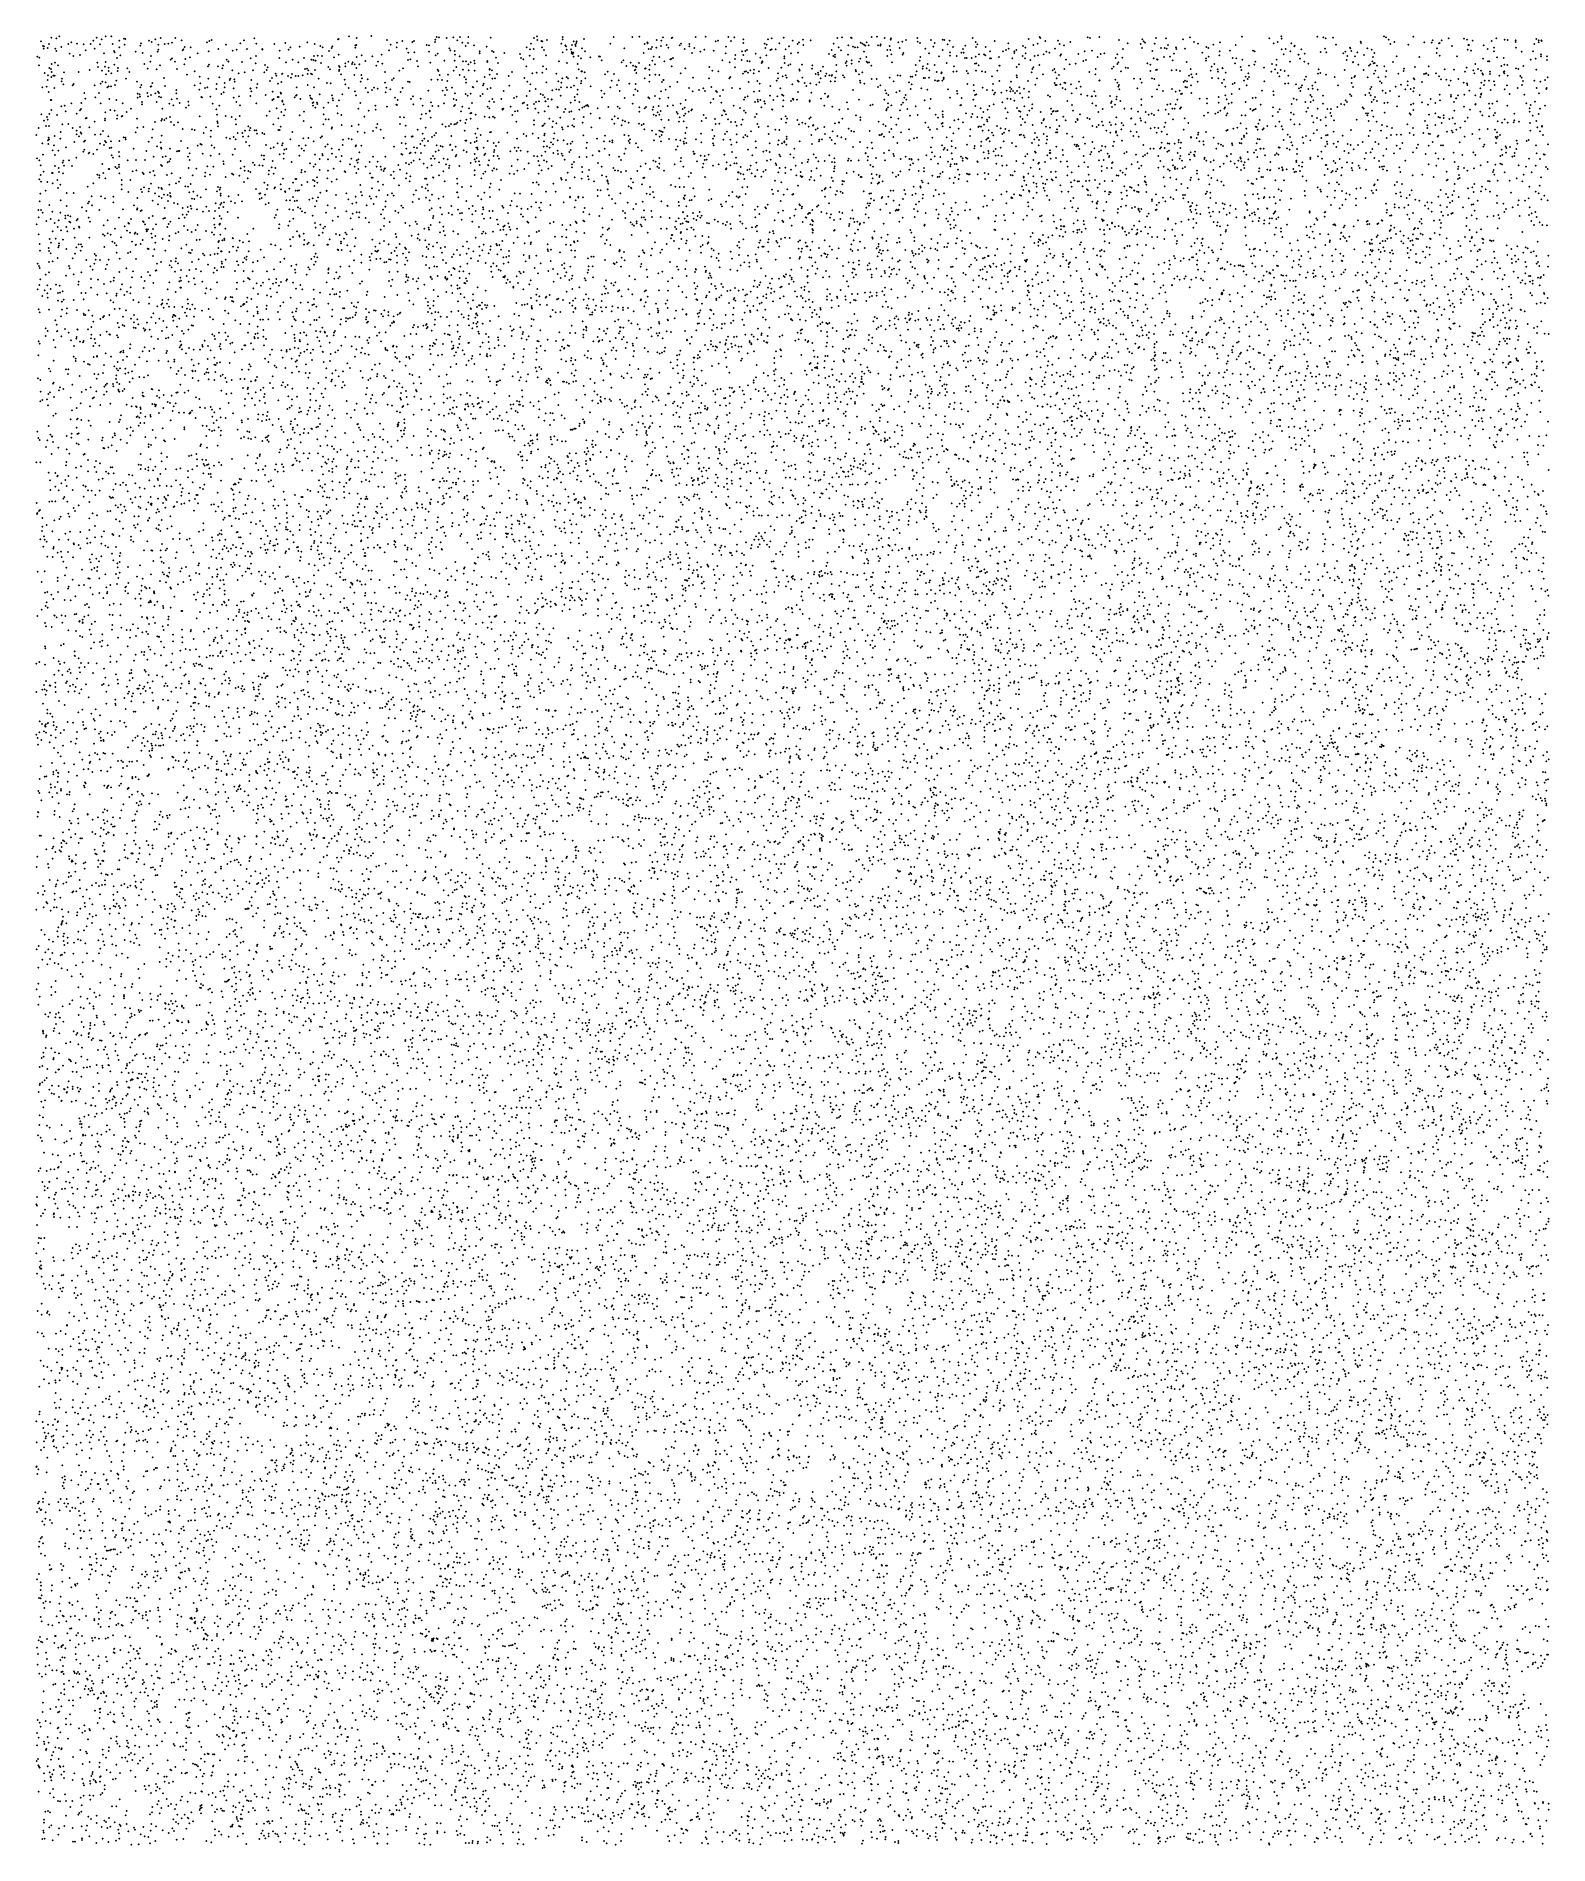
# Model space of a CAD drawing. Extents: x 2 to 99999, y 0 to 49999.
# Drawn here: x 58196 to 99999, y 4 to 49998 of the extents above; entities that cross this region are included whole.
import ezdxf

# ---------------------------------------------------------------- set-up
doc = ezdxf.new("R2010")
doc.units = 0
doc.header["$MEASUREMENT"] = 0
doc.layers.add('points', color=50, linetype='Continuous')

msp = doc.modelspace()

# ---------------------------------------------------------------- linework, layer by layer
at = {"layer": 'points'}
for p in [(60117, 49994, 64), (60271, 49996, 50), (66841, 49996, 5), (67463, 49998, 69), (92604, 49996, 1), (95448, 49996, 23), (58325, 49851, 23), (58386, 49730, 20), (58407, 49654, 16), (58411, 49713, 76), (58512, 49667, 85), (58552, 49785, 46), (58612, 49959, 97), (58721, 49649, 20), (58754, 49936, 7), (58754, 49585, 88), (58836, 49990, 74), (58891, 49702, 1), (59088, 49783, 7), (59121, 49518, 79), (59166, 49825, 41), (59324, 49794, 32), (59510, 49775, 47), (59563, 49602, 86), (59702, 49781, 54), (59774, 49877, 62), (59809, 49652, 5), (59870, 49956, 62), (59957, 49771, 70), (60009, 49909, 95), (60069, 49526, 37), (60310, 49781, 47), (60343, 49590, 15), (60369, 49549, 94), (60492, 49688, 56), (60494, 49872, 66), (60625, 49928, 41), (60642, 49766, 30), (60656, 49923, 53), (60942, 49568, 38), (61079, 49739, 69), (61089, 49796, 12), (61141, 49528, 91), (61315, 49874, 18), (61387, 49840, 75), (61492, 49909, 64), (61555, 49570, 36), (61569, 49765, 27), (61570, 49624, 89), (61638, 49946, 94), (61751, 49785, 69), (61850, 49787, 28), (61951, 49821, 22), (62041, 49946, 88), (62216, 49884, 51), (62245, 49609, 45), (62266, 49637, 72), (62301, 49700, 35), (62466, 49690, 33), (62655, 49522, 64), (62916, 49826, 26), (62962, 49577, 16), (62982, 49862, 51), (63048, 49891, 42), (63227, 49643, 19), (63446, 49764, 44), (63626, 49599, 15), (63741, 49621, 88), (63837, 49797, 87), (63940, 49880, 1), (64023, 49640, 90), (64222, 49940, 28), (64283, 49793, 94), (64444, 49622, 26), (64446, 49639, 47), (64781, 49777, 29), (64929, 49600, 20), (65086, 49810, 58), (65178, 49629, 84), (65221, 49686, 67), (65481, 49704, 44), (65690, 49826, 55), (65892, 49783, 60), (66050, 49722, 68), (66117, 49685, 52), (66286, 49588, 24), (66360, 49668, 9), (66380, 49718, 79), (66538, 49913, 62), (66555, 49920, 6), (67018, 49744, 61), (67019, 49677, 40), (67046, 49753, 28), (67056, 49947, 32), (67894, 49890, 14), (67950, 49609, 24), (67989, 49766, 46), (68157, 49688, 27), (68169, 49818, 33), (68312, 49860, 52), (68436, 49653, 63), (68480, 49538, 10), (68590, 49840, 95), (68634, 49862, 79), (68651, 49552, 16), (68988, 49750, 42), (69055, 49747, 57), (69056, 49572, 51), (69217, 49832, 42), (69231, 49905, 97), (69268, 49977, 52), (69290, 49515, 69), (69326, 49970, 32), (69544, 49949, 80), (69616, 49659, 53), (69640, 49610, 51), (69722, 49970, 43), (69758, 49588, 96), (69835, 49880, 51), (69908, 49976, 92), (69977, 49817, 29), (70069, 49728, 79), (70128, 49810, 20), (70139, 49979, 10), (70299, 49740, 4), (70449, 49583, 16), (70452, 49524, 40), (70648, 49706, 78), (70753, 49957, 69), (70795, 49589, 66), (70842, 49561, 42), (71135, 49535, 73), (71571, 49508, 88), (71749, 49693, 14), (71845, 49638, 49), (71869, 49794, 91), (71949, 49646, 67), (71957, 49951, 38), (72033, 49991, 14), (72044, 49892, 97), (72153, 49867, 19), (72175, 49685, 74), (72181, 49857, 7), (72233, 49616, 6), (72309, 49889, 74), (72705, 49786, 3), (72743, 49909, 43), (72748, 49979, 81), (72749, 49551, 82), (72822, 49740, 68), (72842, 49714, 85), (72852, 49621, 32), (72975, 49631, 56), (72991, 49560, 92), (72996, 49521, 27), (73007, 49755, 32), (73022, 49509, 59), (73045, 49539, 34), (73053, 49855, 19), (73100, 49763, 21), (73109, 49726, 41), (73120, 49810, 67), (73137, 49858, 30), (73284, 49662, 58), (73338, 49918, 95), (73362, 49575, 43), (74064, 49789, 36), (74156, 49974, 58), (74449, 49666, 77), (74674, 49978, 23), (74866, 49985, 32), (74985, 49533, 31), (75015, 49780, 33), (75084, 49830, 9), (75099, 49799, 39), (75123, 49647, 73), (75185, 49642, 97), (75218, 49695, 75), (75332, 49682, 47), (75344, 49892, 3), (75468, 49722, 76), (75469, 49875, 21), (75516, 49963, 48), (75621, 49755, 93), (75666, 49677, 81), (75760, 49951, 90), (75781, 49953, 14), (75978, 49741, 5), (76019, 49791, 44), (76115, 49645, 97), (76244, 49781, 12), (76247, 49717, 84), (76316, 49531, 83), (76388, 49672, 46), (76422, 49976, 64), (76546, 49568, 60), (76550, 49568, 36), (76660, 49626, 95), (76699, 49987, 60), (76920, 49595, 1), (76973, 49857, 22), (77039, 49869, 27), (77247, 49522, 58), (77262, 49710, 5), (77324, 49979, 28), (77398, 49864, 76), (77494, 49964, 16), (77700, 49577, 56), (77737, 49906, 58), (77737, 49805, 69), (77798, 49588, 64), (77839, 49613, 89), (78081, 49517, 19), (78328, 49786, 26), (78347, 49675, 55), (78380, 49763, 15), (78418, 49906, 88), (78481, 49615, 56), (78523, 49630, 1), (78524, 49935, 6), (78628, 49633, 80), (78734, 49802, 5), (78852, 49952, 34), (78913, 49631, 64), (79000, 49716, 50), (79058, 49523, 73), (79104, 49870, 27), (79240, 49780, 95), (79248, 49546, 85), (79275, 49829, 73), (79389, 49905, 33), (79393, 49758, 86), (79595, 49879, 24), (80108, 49506, 1), (80180, 49618, 35), (80233, 49786, 6), (80339, 49946, 19), (80373, 49693, 8), (80442, 49610, 24), (80464, 49964, 39), (80639, 49745, 67), (80710, 49953, 7), (80732, 49945, 87), (80765, 49703, 94), (80825, 49693, 96), (80901, 49685, 36), (80982, 49822, 90), (81027, 49788, 45), (81073, 49573, 66), (81076, 49766, 19), (81114, 49731, 64), (81144, 49826, 37), (81203, 49748, 88), (81284, 49979, 79), (81435, 49988, 69), (81464, 49748, 79), (81524, 49734, 56), (81535, 49774, 76), (81645, 49947, 20), (81715, 49615, 40), (81780, 49725, 96), (81798, 49619, 55), (81813, 49897, 73), (81819, 49936, 66), (82020, 49830, 18), (82057, 49675, 40), (82137, 49846, 16), (82156, 49532, 89), (82232, 49891, 79), (82545, 49950, 33), (82552, 49850, 69), (82620, 49813, 64), (82771, 49651, 21), (82873, 49519, 3), (82926, 49895, 77), (82988, 49709, 82), (83031, 49809, 18), (83249, 49904, 47), (83250, 49619, 14), (83294, 49896, 17), (83390, 49772, 29), (83441, 49872, 94), (83454, 49549, 86), (83534, 49701, 7), (83762, 49541, 37), (83808, 49639, 16), (83831, 49539, 95), (83873, 49735, 81), (84080, 49943, 0), (84157, 49838, 22), (84169, 49697, 3), (84209, 49774, 0), (84255, 49500, 84), (84393, 49499, 21), (84438, 49696, 36), (84552, 49574, 59), (84687, 49867, 36), (84912, 49580, 40), (84995, 49611, 16), (85066, 49797, 41), (85070, 49656, 13), (85227, 49578, 87), (85229, 49532, 59), (85286, 49616, 55), (85471, 49727, 36), (85528, 49682, 66), (85544, 49520, 91), (85624, 49916, 13), (85754, 49753, 90), (85870, 49787, 94), (85929, 49976, 78), (85949, 49943, 20), (86089, 49867, 95), (86116, 49567, 75), (86196, 49545, 74), (86350, 49653, 56), (86432, 49875, 78), (86479, 49778, 26), (86516, 49497, 30), (86603, 49740, 54), (86772, 49837, 10), (86997, 49502, 78), (87168, 49576, 21), (87256, 49961, 95), (87320, 49943, 66), (87373, 49596, 86), (87576, 49975, 53), (87611, 49508, 35), (87717, 49520, 45), (88075, 49500, 69), (88123, 49895, 77), (88228, 49640, 76), (88357, 49798, 88), (88719, 49778, 50), (88753, 49674, 91), (88768, 49909, 14), (88800, 49856, 65), (88836, 49819, 22), (89038, 49586, 40), (89103, 49792, 86), (89141, 49948, 16), (89278, 49675, 48), (89387, 49669, 19), (89423, 49941, 8), (89436, 49652, 71), (89478, 49755, 58), (89643, 49513, 25), (89699, 49690, 90), (89706, 49643, 51), (89886, 49913, 58), (89944, 49653, 51), (90080, 49963, 76), (90194, 49833, 12), (90304, 49791, 6), (90426, 49544, 99), (90534, 49698, 81), (90586, 49670, 39), (90724, 49760, 51), (90899, 49575, 18), (90912, 49825, 39), (91186, 49600, 14), (91349, 49753, 35), (91524, 49987, 1), (91828, 49596, 42), (91873, 49582, 84), (92279, 49941, 85), (92396, 49797, 67), (92505, 49840, 95), (92614, 49631, 69), (92619, 49929, 61), (92731, 49643, 37), (92857, 49582, 55), (92886, 49797, 72), (92967, 49718, 37), (92972, 49731, 66), (93155, 49630, 24), (93255, 49517, 31), (93597, 49980, 35), (93698, 49562, 23), (93766, 49967, 25), (93812, 49652, 11), (93830, 49940, 11), (93853, 49547, 52), (94034, 49959, 20), (94122, 49764, 41), (94316, 49519, 19), (94377, 49567, 76), (94507, 49682, 4), (94518, 49664, 50), (94542, 49586, 87), (94705, 49548, 32), (94800, 49842, 91), (94809, 49807, 3), (94985, 49662, 70), (95103, 49625, 32), (95176, 49537, 85), (95497, 49961, 74), (95574, 49898, 34), (95618, 49779, 71), (95734, 49834, 93), (96121, 49766, 19), (96259, 49986, 97), (96562, 49826, 24), (96762, 49820, 85), (96793, 49884, 12), (96904, 49532, 71), (96910, 49662, 74), (96966, 49798, 41), (96982, 49808, 40), (97040, 49885, 21), (97232, 49938, 71), (97327, 49729, 86), (97659, 49929, 45), (97734, 49899, 39), (97755, 49621, 78), (97779, 49754, 3), (97793, 49754, 34), (97850, 49600, 92), (97894, 49874, 100), (98196, 49746, 39), (98307, 49642, 35), (98422, 49867, 55), (98483, 49684, 82), (98484, 49578, 42), (98550, 49940, 95), (98776, 49898, 7), (98860, 49896, 19), (99085, 49840, 36), (99087, 49879, 92), (99089, 49678, 27), (99246, 49573, 84), (99560, 49582, 68), (99598, 49778, 4), (99658, 49920, 8), (99714, 49887, 44), (99717, 49826, 87), (99779, 49496, 58), (99791, 49881, 19), (99799, 49863, 57), (58231, 49427, 34), (58277, 49187, 61), (58285, 49400, 59), (58558, 49115, 55), (58609, 49091, 98), (58620, 49226, 96), (58628, 49011, 62), (58716, 49264, 62), (58801, 49195, 52), (58961, 49000, 54), (59222, 49452, 72), (59370, 49007, 93), (59406, 49474, 81), (59672, 49059, 98), (59887, 49262, 97), (59907, 49143, 14), (60014, 49040, 33), (60102, 49153, 7), (60120, 49281, 40), (60199, 49034, 55), (60202, 49124, 69), (60354, 49213, 28), (60430, 49392, 39), (60444, 49039, 6), (60459, 49117, 100), (60521, 49468, 91), (60711, 49113, 21), (60767, 49007, 65), (61185, 49231, 34), (61276, 49098, 85), (61351, 49293, 32), (61355, 49295, 49), (61369, 49451, 96), (61527, 49085, 93), (61618, 49196, 23), (61911, 49345, 53), (61953, 49389, 75), (62035, 49295, 42), (62086, 49089, 32), (62287, 49222, 77), (62318, 49366, 16), (62449, 49410, 50), (62572, 49026, 8), (62945, 49160, 24), (62971, 49208, 45), (63217, 49164, 39), (63337, 49109, 41), (63355, 49193, 54), (63463, 49348, 37), (63502, 49295, 53), (63511, 49300, 25), (63620, 49054, 84), (63881, 49284, 50), (63960, 48994, 96), (64122, 49387, 77), (64184, 49055, 91), (64260, 49251, 9), (64275, 49450, 38), (64497, 48994, 54), (64516, 49202, 10), (64568, 49063, 10), (64597, 49134, 40), (64915, 49398, 28), (65099, 49279, 42), (65281, 49344, 88), (65444, 49272, 41), (65595, 49393, 61), (65626, 49086, 9), (65676, 49102, 90), (65718, 49054, 86), (65800, 49348, 64), (65857, 49337, 53), (65871, 49446, 9), (65904, 49060, 6), (65909, 49319, 51), (65918, 49317, 9), (65979, 49461, 91), (66068, 49254, 34), (66094, 49448, 63), (66270, 49145, 30), (66320, 49085, 4), (66424, 49413, 33), (66553, 49483, 41), (66563, 49170, 68), (66569, 49039, 78), (66575, 49073, 6), (66579, 49148, 53), (66739, 49162, 75), (66743, 49248, 19), (66820, 49294, 60), (66928, 49229, 45), (66939, 49271, 30), (66996, 49220, 79), (67043, 49115, 24), (67056, 49418, 67), (67128, 49222, 41), (67190, 49469, 66), (67291, 49309, 93), (67482, 49441, 31), (67598, 49179, 83), (67643, 49295, 93), (67746, 49490, 11), (67758, 49241, 73), (67835, 49009, 100), (68228, 49048, 42), (68333, 49111, 9), (68470, 49338, 57), (68532, 49356, 43), (68722, 49309, 48), (68744, 49160, 11), (69085, 49266, 49), (69238, 49469, 51), (69294, 49069, 37), (69312, 49039, 8), (69479, 49317, 72), (69730, 49041, 37), (69760, 49320, 2), (69770, 49485, 25), (69803, 49142, 1), (69903, 49441, 93), (69989, 49301, 72), (69996, 49074, 85), (70075, 49300, 3), (70140, 49220, 86), (70144, 49056, 30), (70202, 49279, 46), (70303, 49320, 36), (70313, 49040, 28), (70314, 49244, 67), (70666, 49308, 29), (70667, 49284, 21), (70724, 49093, 21), (70724, 49072, 87), (70794, 49052, 9), (70901, 49401, 52), (70958, 49256, 76), (71345, 49006, 55), (71590, 49395, 70), (71659, 49359, 98), (71738, 49160, 16), (71838, 49459, 45), (71947, 49364, 82), (72207, 49168, 38), (72282, 49469, 31), (72294, 49090, 36), (72647, 49299, 39), (72865, 49254, 4), (73046, 49427, 90), (73162, 49227, 3), (73183, 49445, 55), (73187, 49079, 92), (73253, 49389, 49), (73260, 49027, 70), (73283, 49023, 82), (73356, 48995, 29), (73515, 49411, 53), (73750, 49437, 91), (73774, 49434, 63), (73821, 49334, 3), (73991, 49012, 42), (74375, 49273, 29), (74424, 49328, 67), (74510, 49174, 49), (74628, 49269, 42), (74691, 49178, 66), (74733, 49055, 96), (74753, 49069, 56), (74755, 49167, 22), (74779, 49146, 26), (74856, 49257, 26), (75024, 49095, 19), (75040, 49105, 13), (75140, 49072, 82), (75149, 49201, 42), (75221, 49319, 80), (75260, 49433, 8), (75300, 49215, 5), (75415, 49424, 33), (75551, 49305, 39), (75719, 49354, 91), (75750, 49368, 20), (75754, 49167, 18), (75797, 49392, 54), (76134, 49111, 93), (76801, 49146, 26), (76883, 49043, 30), (77045, 49025, 78), (77163, 49329, 81), (77360, 49270, 82), (77508, 49368, 64), (77512, 49137, 86), (77515, 49480, 80), (77689, 49339, 60), (77743, 49481, 96), (77775, 49021, 45), (77813, 49027, 47), (77852, 49315, 94), (77917, 49304, 26), (77936, 49057, 76), (78037, 49068, 10), (78168, 49029, 1), (78209, 49403, 76), (78244, 49257, 67), (78263, 49300, 9), (78265, 49283, 50), (78373, 49465, 4), (78440, 49116, 4), (78785, 49129, 49), (78872, 49388, 97), (78874, 49439, 100), (78877, 49257, 91), (78987, 49191, 11), (79042, 49221, 82), (79288, 49077, 55), (79294, 49047, 80), (79356, 49214, 93), (79636, 49095, 3), (79650, 49196, 3), (79880, 49037, 33), (79941, 49158, 59), (80227, 49449, 5), (80274, 49484, 33), (80276, 49422, 78), (80306, 49026, 43), (80311, 49201, 98), (80565, 49258, 78), (80593, 49306, 33), (80595, 49186, 98), (80635, 49491, 80), (80732, 49333, 3), (80736, 49240, 57), (80844, 49060, 84), (80852, 49026, 15), (80931, 49289, 96), (80975, 49378, 18), (81024, 48998, 97), (81141, 49420, 44), (81151, 49295, 5), (81179, 49268, 62), (81214, 49277, 49), (81276, 49186, 12), (81719, 49453, 58), (81829, 49492, 60), (81849, 49279, 53), (82138, 49489, 1), (82502, 49204, 51), (82528, 49022, 11), (82609, 49323, 74), (82630, 49421, 92), (82698, 49095, 99), (82701, 49162, 37), (82803, 49107, 32), (82834, 49230, 16), (82880, 49054, 4), (83026, 49198, 10), (83083, 49005, 66), (83142, 49438, 30), (83216, 49002, 91), (83360, 49252, 87), (83451, 49455, 94), (83542, 49019, 37), (83557, 49167, 17), (83630, 49024, 39), (83638, 49445, 16), (83867, 49391, 75), (83914, 49396, 1), (83915, 49034, 12), (84049, 49390, 58), (84145, 49239, 1), (84159, 49428, 79), (84166, 49041, 48), (84181, 49245, 17), (84246, 49193, 91), (84336, 49025, 71), (84423, 49010, 8), (84424, 49467, 31), (84554, 49387, 18), (84581, 49388, 77), (84754, 49045, 70), (84800, 49423, 65), (84817, 49184, 48), (84822, 49185, 47), (85171, 49389, 95), (85294, 49141, 17), (85356, 49222, 51), (85455, 49452, 82), (85523, 49381, 98), (85673, 49339, 85), (85709, 48998, 55), (85722, 49093, 17), (85752, 49132, 2), (85792, 49452, 3), (85884, 49464, 29), (85916, 49202, 45), (86039, 49492, 62), (86287, 49053, 6), (86330, 49088, 23), (86365, 49000, 36), (86500, 49460, 89), (86608, 49089, 20), (86654, 49350, 48), (86753, 49222, 63), (86924, 49241, 13), (87134, 49312, 65), (87204, 49337, 21), (87300, 49010, 4), (87472, 49094, 29), (87528, 49424, 88), (87928, 49096, 23), (87975, 49151, 89), (88029, 49396, 5), (88072, 49224, 86), (88103, 49270, 83), (88175, 49025, 37), (88211, 49400, 44), (88302, 49123, 5), (88368, 49117, 75), (88899, 49246, 40), (88983, 49210, 33), (88988, 49036, 17), (89079, 49388, 44), (89143, 49067, 13), (89167, 49353, 89), (89168, 49073, 45), (89190, 49350, 91), (89368, 49421, 14), (89527, 49427, 69), (89579, 49054, 21), (89604, 49331, 2), (89709, 49065, 35), (89806, 49032, 89), (89988, 49281, 52), (90105, 49087, 0), (90524, 49386, 44), (90525, 49317, 37), (90599, 49432, 52), (90655, 49045, 21), (90680, 49152, 42), (90758, 49224, 73), (90844, 49079, 41), (90854, 49015, 74), (90894, 49472, 49), (90975, 49114, 30), (90987, 49109, 78), (91266, 49393, 80), (91328, 49246, 42), (91365, 49385, 42), (91479, 49142, 68), (91501, 49059, 34), (91526, 49350, 54), (91711, 49184, 75), (91864, 49210, 16), (91888, 49295, 22), (92128, 49125, 10), (92330, 49014, 94), (92353, 49224, 52), (92429, 49079, 25), (92468, 49205, 6), (92478, 49347, 79), (92590, 49065, 94), (92675, 49492, 26), (92700, 49033, 14), (92844, 49296, 90), (93076, 49488, 50), (93090, 49485, 81), (93125, 49377, 37), (93240, 49291, 64), (93351, 49235, 32), (93643, 49079, 16), (94357, 49063, 60), (94416, 49342, 6), (94429, 49453, 81), (94586, 49274, 14), (94588, 49284, 11), (94639, 49443, 49), (94734, 49208, 73), (94884, 49063, 37), (94894, 49474, 24), (95031, 49180, 29), (95064, 49220, 87), (95124, 49306, 57), (95142, 49424, 82), (95156, 49250, 63), (95184, 49252, 62), (95208, 49045, 47), (95247, 49184, 32), (95457, 49166, 42), (95508, 49035, 44), (95693, 49288, 60), (95797, 49436, 59), (95992, 49032, 68), (95993, 49097, 10), (96301, 49149, 91), (96423, 49424, 13), (96678, 49166, 17), (96981, 49459, 100), (97117, 49085, 23), (97382, 49068, 21), (97462, 49436, 46), (97686, 49021, 82), (97724, 49127, 84), (97913, 49051, 42), (97971, 49226, 81), (98045, 49088, 80), (98125, 49042, 14), (98177, 49380, 94), (98321, 49304, 15), (98352, 49301, 2), (98377, 49019, 59), (98567, 49410, 31), (98687, 49170, 3), (98748, 49007, 15), (98751, 49393, 31), (98771, 49208, 75), (98771, 49028, 2), (98855, 49201, 45), (99096, 49108, 78), (99154, 49094, 6), (99295, 49176, 65), (99498, 49350, 54), (99639, 49372, 95), (99657, 49068, 97), (99783, 49443, 78), (99950, 49438, 9), (99953, 49338, 97), (58362, 48581, 7), (58431, 48981, 46), (58486, 48602, 29), (58514, 48784, 15), (58520, 48917, 35), (58611, 48866, 52), (58671, 48910, 17), (58695, 48568, 75), (58708, 48905, 9), (58903, 48748, 71), (58906, 48822, 60), (58950, 48668, 71), (59207, 48640, 11), (59236, 48676, 35), (59808, 48635, 59), (59981, 48683, 17), (60020, 48736, 69), (60116, 48719, 2), (60124, 48947, 22), (60161, 48588, 82), (60201, 48611, 27), (60261, 48610, 22), (60270, 48968, 41), (60371, 48648, 26), (60414, 48769, 56), (60679, 48827, 82), (60984, 48742, 94), (61078, 48585, 62), (61103, 48652, 32), (61359, 48603, 32), (61379, 48610, 44), (61406, 48699, 70), (61733, 48838, 60), (61753, 48618, 13), (62071, 48507, 18), (62360, 48932, 96), (62580, 48643, 86), (62702, 48515, 14), (62716, 48877, 86), (62736, 48698, 11), (62863, 48567, 74), (62930, 48581, 7), (62954, 48824, 44), (63174, 48541, 4), (63188, 48675, 40), (63257, 48863, 11), (63404, 48699, 25), (63406, 48582, 80), (63543, 48790, 83), (63560, 48822, 4), (63652, 48559, 77), (63673, 48804, 85), (63679, 48743, 47), (63791, 48975, 61), (64116, 48554, 13), (64125, 48545, 47), (64140, 48784, 50), (64293, 48571, 77), (64304, 48679, 27), (64660, 48758, 90), (64710, 48837, 76), (64814, 48960, 37), (64832, 48906, 52), (64880, 48688, 26), (64975, 48733, 1), (64989, 48956, 61), (65003, 48962, 1), (65153, 48895, 44), (65238, 48847, 71), (65262, 48954, 31), (65367, 48900, 14), (65394, 48581, 33), (65441, 48901, 77), (65561, 48917, 77), (65698, 48951, 69), (65703, 48648, 43), (65789, 48961, 38), (65823, 48943, 81), (65874, 48587, 0), (66007, 48824, 10), (66233, 48704, 88), (66332, 48692, 92), (66616, 48944, 12), (66726, 48794, 5), (66738, 48664, 2), (66834, 48561, 75), (66986, 48923, 29), (67161, 48738, 50), (67179, 48920, 17), (67205, 48834, 56), (67302, 48566, 26), (67356, 48804, 44), (67479, 48509, 64), (67536, 48573, 96), (67635, 48551, 49), (67839, 48709, 40), (67869, 48578, 67), (67981, 48529, 73), (68034, 48785, 89), (68072, 48834, 29), (68323, 48563, 34), (68473, 48737, 52), (68517, 48730, 51), (69112, 48794, 14), (69296, 48795, 11), (69349, 48922, 5), (69410, 48782, 39), (69523, 48571, 29), (69548, 48511, 45), (69556, 48759, 48), (69577, 48929, 40), (69684, 48576, 100), (69901, 48920, 70), (70030, 48867, 12), (70073, 48715, 6), (70075, 48809, 41), (70260, 48593, 84), (70275, 48587, 22), (70381, 48747, 79), (70546, 48640, 69), (70562, 48689, 58), (70593, 48865, 2), (70662, 48537, 39), (70733, 48935, 74), (70756, 48562, 73), (70802, 48822, 88), (70876, 48829, 98), (70934, 48953, 79), (71256, 48895, 26), (71273, 48633, 72), (71685, 48838, 35), (71766, 48737, 61), (71852, 48668, 28), (71908, 48968, 4), (72002, 48533, 76), (72028, 48993, 94), (72183, 48991, 38), (72293, 48719, 74), (72463, 48501, 30), (72567, 48964, 15), (72574, 48528, 39), (72624, 48750, 100), (72646, 48515, 82), (72703, 48583, 78), (72709, 48717, 28), (72740, 48836, 16), (72852, 48870, 9), (72865, 48587, 17), (72896, 48832, 47), (72977, 48587, 25), (73055, 48633, 76), (73131, 48839, 99), (73157, 48517, 99), (73251, 48695, 24), (73265, 48759, 76), (73373, 48828, 61), (73516, 48612, 54), (73913, 48943, 54), (74064, 48588, 30), (74098, 48764, 64), (74161, 48953, 28), (74246, 48644, 45), (74295, 48776, 44), (74591, 48687, 14), (74752, 48527, 45), (74767, 48677, 48), (74783, 48984, 21), (75015, 48836, 61), (75140, 48743, 41), (75152, 48924, 38), (75304, 48930, 44), (75419, 48925, 30), (75495, 48728, 26), (75526, 48788, 51), (75538, 48790, 48), (75597, 48520, 12), (75711, 48602, 20), (75913, 48735, 29), (76009, 48966, 27), (76239, 48565, 2), (76346, 48853, 26), (76514, 48509, 30), (76635, 48557, 80), (76791, 48835, 68), (76859, 48592, 14), (77175, 48513, 89), (77355, 48832, 55), (77382, 48873, 3), (77421, 48561, 37), (77643, 48549, 58), (77727, 48963, 57), (77866, 48987, 66), (77885, 48732, 83), (78020, 48968, 16), (78122, 48759, 53), (78187, 48682, 56), (78487, 48621, 41), (78656, 48768, 14), (78698, 48834, 86), (78701, 48968, 44), (78763, 48557, 49), (78826, 48889, 18), (78908, 48918, 57), (78935, 48849, 94), (79092, 48667, 16), (79237, 48770, 49), (79267, 48744, 21), (79373, 48850, 72), (79437, 48705, 52), (79483, 48622, 16), (79587, 48698, 90), (79742, 48955, 76), (79760, 48655, 100), (79798, 48987, 31), (79812, 48931, 28), (79836, 48722, 26), (79880, 48835, 56), (80009, 48900, 9), (80034, 48965, 80), (80117, 48915, 74), (80150, 48747, 34), (80180, 48902, 89), (80189, 48921, 69), (80271, 48749, 88), (80281, 48853, 61), (80490, 48912, 41), (80530, 48856, 73), (80767, 48511, 70), (80937, 48941, 68), (80964, 48765, 98), (80975, 48710, 76), (81080, 48681, 8), (81289, 48815, 99), (81423, 48813, 23), (81464, 48597, 89), (81524, 48639, 3), (81662, 48499, 38), (81785, 48847, 25), (81889, 48746, 50), (82006, 48917, 19), (82080, 48902, 92), (82316, 48725, 86), (82363, 48535, 21), (82365, 48877, 30), (82387, 48664, 48), (82407, 48881, 23), (82505, 48927, 34), (82661, 48557, 61), (82718, 48840, 99), (82761, 48838, 38), (82825, 48515, 49), (82874, 48849, 48), (83032, 48780, 93), (83097, 48758, 5), (83137, 48765, 55), (83210, 48969, 24), (83240, 48769, 54), (83277, 48849, 39), (83279, 48816, 34), (83393, 48530, 90), (83931, 48679, 68), (83949, 48975, 35), (84103, 48649, 22), (84350, 48574, 51), (84472, 48506, 42), (84608, 48889, 4), (84632, 48500, 18), (84634, 48679, 90), (84818, 48760, 93), (85107, 48581, 75), (85134, 48744, 62), (85147, 48539, 23), (85297, 48911, 87), (85306, 48862, 84), (85368, 48587, 53), (85492, 48545, 64), (85610, 48763, 95), (85805, 48659, 43), (85858, 48833, 47), (86024, 48944, 67), (86339, 48706, 67), (86359, 48647, 52), (86397, 48649, 40), (86402, 48831, 84), (86467, 48925, 54), (86496, 48669, 1), (86565, 48563, 100), (86613, 48711, 57), (86638, 48702, 36), (86639, 48528, 34), (86790, 48663, 12), (86943, 48560, 95), (87011, 48742, 65), (87062, 48601, 36), (87468, 48943, 16), (87580, 48770, 99), (87588, 48775, 34), (88020, 48793, 23), (88074, 48709, 37), (88102, 48601, 41), (88124, 48650, 22), (88129, 48532, 85), (88531, 48826, 86), (88627, 48555, 34), (88711, 48818, 75), (88749, 48716, 9), (89030, 48828, 61), (89096, 48810, 9), (89167, 48531, 38), (89228, 48643, 15), (89582, 48540, 57), (89904, 48735, 14), (89942, 48764, 87), (89957, 48593, 62), (89997, 48749, 14), (89999, 48579, 74), (90058, 48905, 53), (90113, 48637, 78), (90122, 48947, 76), (90146, 48862, 7), (90258, 48956, 23), (90290, 48742, 44), (90687, 48837, 61), (90867, 48835, 20), (90966, 48705, 55), (91018, 48792, 3), (91059, 48605, 61), (91068, 48988, 35), (91258, 48680, 95), (91317, 48702, 20), (91444, 48535, 2), (91572, 48767, 48), (91618, 48881, 48), (91649, 48641, 35), (91676, 48816, 70), (91694, 48972, 53), (91712, 48869, 94), (92138, 48751, 4), (92505, 48984, 57), (92553, 48885, 66), (92711, 48689, 36), (92797, 48696, 21), (92800, 48910, 68), (93009, 48665, 41), (93099, 48556, 23), (93152, 48588, 42), (93179, 48641, 70), (93256, 48796, 6), (93289, 48878, 82), (93350, 48535, 56), (93467, 48633, 59), (93469, 48549, 41), (93549, 48723, 12), (93613, 48516, 40), (93620, 48960, 12), (93680, 48979, 7), (93839, 48937, 76), (94080, 48873, 87), (94171, 48637, 86), (94553, 48706, 56), (94555, 48841, 49), (94591, 48594, 99), (94622, 48873, 81), (94641, 48898, 63), (94994, 48861, 48), (95065, 48539, 31), (95095, 48593, 82), (95170, 48962, 81), (95291, 48858, 29), (95330, 48752, 1), (95381, 48706, 40), (95493, 48882, 55), (95764, 48604, 20), (95837, 48961, 6), (95914, 48654, 16), (96032, 48532, 26), (96095, 48642, 96), (96097, 48748, 63), (96177, 48541, 72), (96261, 48830, 30), (96275, 48564, 59), (96280, 48806, 14), (96498, 48730, 18), (96547, 48953, 43), (96596, 48957, 68), (96614, 48969, 84), (96671, 48924, 42), (96877, 48966, 28), (96968, 48886, 22), (97023, 48802, 16), (97164, 48799, 49), (97239, 48635, 18), (97283, 48771, 24), (97497, 48814, 88), (97649, 48715, 29), (97734, 48698, 22), (97748, 48648, 19), (97940, 48969, 18), (98105, 48559, 39), (98133, 48708, 38), (98158, 48974, 97), (98178, 48933, 92), (98206, 48647, 30), (98227, 48770, 13), (98343, 48766, 1), (98374, 48954, 23), (98389, 48512, 28), (98485, 48748, 81), (98500, 48650, 51), (98631, 48905, 76), (98774, 48974, 37), (98778, 48529, 47), (98843, 48641, 6), (98860, 48902, 82), (99136, 48568, 44), (99213, 48900, 86), (99248, 48850, 80), (99256, 48651, 58), (99284, 48760, 73), (99599, 48768, 48), (99666, 48567, 83), (99768, 48736, 32), (99890, 48788, 95), (99926, 48535, 4), (99939, 48562, 86), (99971, 48864, 25), (58537, 48453, 34), (58594, 48237, 48), (58613, 48237, 75), (58895, 48056, 43), (58988, 48074, 55), (59172, 48143, 3), (59446, 48152, 2), (59531, 48430, 69), (59554, 48273, 40), (59832, 48303, 28), (59931, 48427, 81), (59976, 48138, 91), (60214, 48261, 98), (60415, 48235, 19), (60582, 48140, 17), (61000, 48405, 53), (61005, 48296, 90), (61054, 48393, 58), (61068, 48325, 65), (61119, 48182, 72), (61122, 48110, 66), (61272, 48428, 81), (61286, 48339, 57), (61371, 48371, 48), (61490, 48414, 64), (61525, 48175, 50), (61560, 48460, 32), (61592, 48325, 7), (61595, 48424, 12), (61643, 48308, 91), (61873, 48131, 5), (61936, 48255, 14), (61986, 48086, 96), (62067, 48419, 93), (62091, 48266, 37), (62159, 48152, 88), (62340, 48020, 82), (62399, 48187, 18), (62407, 48090, 4), (62756, 48313, 59), (62781, 48304, 75), (63007, 48323, 94), (63076, 48133, 76), (63255, 48074, 48), (63317, 48403, 84), (63375, 48448, 87), (63652, 48298, 9), (63726, 48181, 8), (63799, 48334, 46), (63829, 48090, 29), (64111, 48344, 91), (64144, 48476, 65), (64277, 48144, 52), (64537, 48373, 59), (64721, 48233, 84), (64732, 48467, 37), (64762, 48264, 54), (64846, 48007, 60), (64871, 48315, 15), (64894, 48320, 32), (64952, 48438, 95), (64964, 48405, 56), (64998, 48183, 39), (64999, 48219, 79), (65039, 48114, 5), (65343, 48303, 100), (65378, 48356, 40), (65399, 48371, 25), (65496, 48262, 64), (65768, 48349, 32), (65786, 48287, 12), (65816, 48260, 80), (65839, 48147, 55), (65849, 48080, 56), (65855, 48170, 80), (65912, 48018, 53), (65961, 48163, 62), (65965, 48119, 15), (66027, 48392, 4), (66138, 48025, 37), (66273, 48159, 65), (66376, 48359, 9), (66389, 48280, 17), (66401, 48220, 75), (66507, 48067, 13), (66565, 48225, 13), (66659, 48386, 38), (67009, 48476, 0), (67034, 48363, 61), (67102, 47996, 61), (67155, 48148, 83), (67368, 48442, 99), (67567, 48080, 41), (67857, 48441, 77), (67895, 48049, 42), (68109, 48294, 39), (68148, 48102, 54), (68167, 48097, 98), (68186, 48230, 78), (68266, 48451, 66), (68552, 48264, 37), (68608, 48337, 48), (68623, 48110, 3), (68822, 48269, 75), (68875, 48078, 85), (69037, 48493, 81), (69106, 48166, 54), (69147, 48068, 36), (69310, 48066, 46), (69426, 48493, 23), (69468, 48139, 9), (69494, 48371, 50), (69735, 48257, 64), (69746, 48065, 26), (69769, 48099, 85), (69774, 48414, 47), (69805, 48233, 20), (69977, 48047, 55), (70063, 48399, 18), (70120, 48350, 39), (70154, 48001, 32), (70200, 48410, 69), (70244, 48154, 98), (70474, 48347, 92), (70537, 48397, 14), (70675, 48047, 70), (70715, 48198, 63), (70721, 47999, 11), (70802, 48263, 42), (70845, 48179, 78), (71047, 48261, 37), (71117, 48483, 3), (71311, 48047, 25), (71403, 48290, 70), (71479, 48329, 98), (71641, 48145, 49), (71678, 48162, 30), (71748, 48340, 39), (71768, 48091, 3), (71783, 48006, 17), (71833, 48480, 6), (71951, 48124, 60), (71987, 47997, 23), (72013, 48176, 62), (72093, 48195, 28), (72136, 48396, 48), (72199, 48368, 89), (72248, 48303, 62), (72263, 48200, 37), (72278, 48193, 26), (72344, 48264, 68), (72353, 48054, 7), (72438, 48247, 68), (72441, 48252, 23), (72601, 48040, 84), (72606, 48028, 44), (72687, 48353, 83), (72965, 48157, 23), (73082, 48316, 64), (73089, 48224, 90), (73149, 48388, 4), (73204, 48178, 37), (73293, 48017, 11), (73349, 48045, 61), (73391, 48077, 56), (73427, 48096, 13), (73457, 48057, 77), (73711, 48007, 39), (73817, 48487, 68), (73835, 48307, 3), (73897, 48405, 6), (74009, 48040, 24), (74264, 48047, 99), (74323, 48483, 13), (74324, 48001, 20), (74457, 48293, 70), (74685, 48133, 89), (74706, 48372, 3), (74819, 48481, 59), (74866, 48035, 9), (75012, 48005, 49), (75047, 48036, 23), (75109, 48304, 11), (75138, 48277, 11), (75255, 48036, 37), (75297, 48347, 15), (75398, 48065, 91), (75424, 48273, 49), (75463, 48475, 58), (75647, 48071, 67), (75667, 48294, 4), (75794, 48082, 95), (76009, 48133, 33), (76121, 48022, 38), (76144, 48229, 76), (76342, 48476, 84), (76676, 48480, 98), (76840, 48160, 43), (76910, 48257, 79), (76987, 48479, 8), (77007, 48454, 4), (77095, 48346, 2), (77127, 48164, 93), (77474, 48080, 98), (77651, 48011, 73), (77757, 48244, 86), (77785, 48304, 48), (77862, 48331, 91), (78036, 48463, 28), (78058, 48175, 20), (78132, 48241, 49), (78145, 48188, 63), (78184, 48482, 60), (78206, 48235, 29), (78238, 48034, 60), (78320, 48201, 43), (78341, 48131, 94), (78473, 48349, 43), (78566, 48234, 13), (78682, 48333, 56), (78807, 48382, 93), (78834, 48056, 3), (78840, 48228, 64), (78844, 48356, 62), (79056, 48203, 39), (79099, 48264, 4), (79108, 48270, 10), (79123, 48245, 63), (79223, 48244, 84), (79254, 48450, 77), (79571, 48227, 52), (79573, 48186, 79), (79622, 48434, 30), (79883, 48274, 23), (79975, 48077, 76), (79995, 48408, 44), (80073, 48318, 44), (80092, 48345, 34), (80198, 48049, 66), (80606, 48169, 67), (80934, 48239, 6), (81249, 48083, 16), (81312, 48108, 37), (81634, 48239, 31), (81694, 48415, 43), (81733, 48034, 29), (81739, 48137, 87), (81747, 48368, 55), (81831, 48084, 0), (81963, 48444, 45), (82060, 48478, 99), (82109, 48108, 55), (82151, 48163, 57), (82189, 48295, 45), (82224, 48371, 76), (82244, 48238, 48), (82498, 48058, 100), (82749, 48220, 59), (82890, 48003, 70), (82918, 48258, 35), (83449, 48299, 47), (83640, 48483, 19), (83649, 48407, 48), (83735, 48087, 59), (83752, 48097, 91), (83770, 48291, 53), (84099, 48245, 47), (84113, 48488, 97), (84141, 48370, 7), (84147, 48064, 39), (84177, 48389, 92), (84294, 48000, 47), (84533, 48071, 93), (84660, 48115, 91), (84665, 48386, 89), (84690, 48435, 15), (84870, 48440, 48), (84894, 48165, 15), (84980, 48000, 55), (85017, 48492, 43), (85036, 48266, 30), (85115, 48471, 36), (85131, 48260, 92), (85192, 48482, 27), (85231, 48219, 5), (85243, 48428, 49), (85300, 48011, 74), (85302, 48484, 38), (85382, 48417, 41), (85450, 48298, 46), (85507, 48061, 50), (85628, 48311, 49), (85631, 48467, 63), (85719, 48000, 85), (85724, 48116, 80), (86163, 48360, 63), (86211, 48329, 15), (86238, 47997, 37), (86695, 48210, 75), (86811, 48415, 61), (86818, 48094, 65), (87075, 48394, 64), (87244, 48350, 74), (87365, 48336, 21), (87375, 48332, 21), (87386, 48137, 48), (87441, 48469, 51), (87475, 48340, 62), (87488, 48080, 85), (87875, 48348, 8), (87901, 48153, 5), (87922, 48194, 13), (87927, 48038, 48), (88014, 48108, 43), (88046, 48249, 41), (88056, 48324, 10), (88156, 48208, 36), (88264, 47997, 33), (88734, 48099, 55), (88741, 48253, 72), (89037, 48327, 2), (89339, 48479, 69), (89452, 48101, 42), (89538, 48122, 6), (89657, 47997, 9), (89685, 48464, 71), (89687, 48113, 88), (89736, 48239, 68), (89794, 48492, 27), (89832, 48030, 85), (89837, 48399, 62), (89864, 48409, 52), (90121, 48423, 41), (90349, 48266, 0), (90556, 48274, 95), (90556, 48139, 34), (90871, 48320, 59), (90877, 48160, 27), (91032, 47994, 54), (91048, 48028, 84), (91063, 48363, 97), (91099, 48254, 84), (91151, 48128, 58), (91231, 48396, 71), (91231, 48164, 68), (91621, 48180, 77), (91819, 48286, 15), (91897, 48301, 24), (92032, 48106, 76), (92077, 48487, 56), (92377, 48029, 69), (92382, 48477, 82), (92398, 48373, 88), (92890, 48121, 77), (92951, 48268, 15), (93033, 48241, 99), (93130, 48485, 11), (93268, 48180, 11), (93348, 48013, 21), (93410, 48374, 34), (93414, 48181, 18), (93441, 48322, 31), (93487, 48224, 8), (93610, 47996, 19), (93756, 48135, 85), (93759, 48355, 61), (94158, 48043, 38), (94255, 48127, 46), (94344, 48103, 21), (94382, 48224, 17), (94422, 48182, 65), (94507, 48387, 98), (94539, 48342, 86), (94851, 48030, 61), (94879, 47998, 47), (94929, 48375, 83), (95038, 48427, 8), (95080, 48363, 41), (95099, 48179, 94), (95157, 48242, 17), (95191, 48315, 2), (95252, 48206, 71), (95409, 48487, 45), (95453, 48148, 83), (95490, 48427, 52), (95543, 48160, 14), (95608, 48485, 65), (95800, 48058, 46), (95863, 48335, 97), (96193, 48100, 71), (96258, 48135, 99), (96259, 48472, 97), (96430, 48374, 6), (96493, 48169, 81), (96658, 48103, 37), (96735, 48265, 17), (96862, 48153, 47), (96984, 48381, 30), (96990, 48227, 54), (97298, 48321, 67), (97299, 48371, 68), (97381, 48176, 0), (97437, 48278, 58), (97446, 48283, 47), (97488, 48365, 78), (97656, 48050, 73), (97665, 48385, 35), (97803, 48493, 75), (97967, 48103, 76), (97969, 48362, 51), (97975, 48127, 94), (98108, 48315, 64), (98128, 48385, 84), (98131, 48404, 38), (98350, 48131, 59), (98364, 48002, 87), (98437, 48130, 34), (98564, 48195, 53), (98856, 48078, 68), (98915, 48396, 38), (99325, 48379, 62), (99376, 48141, 79), (99465, 48007, 92), (99495, 48097, 19), (99613, 48183, 49), (99727, 48419, 69), (99892, 48077, 15), (58338, 47834, 42), (58411, 47666, 66), (58465, 47511, 74), (58497, 47768, 33), (58513, 47690, 37), (58547, 47512, 56), (58559, 47844, 50), (58611, 47956, 51), (58770, 47821, 28), (58920, 47561, 73), (59015, 47923, 84), (59083, 47572, 16), (59311, 47859, 90), (59406, 47951, 41), (59432, 47984, 6), (59561, 47729, 5), (59595, 47733, 30), (59812, 47638, 96), (60094, 47719, 37), (60099, 47675, 85), (60103, 47897, 75), (60246, 47961, 10), (60369, 47943, 53), (60427, 47714, 4), (60443, 47806, 10), (60557, 47780, 2), (60575, 47790, 36), (60701, 47898, 97), (60814, 47992, 100), (60984, 47716, 75), (61479, 47629, 78), (61656, 47662, 27), (61670, 47711, 73), (61679, 47992, 50), (61734, 47678, 53), (61791, 47731, 0), (61893, 47766, 16), (61918, 47629, 76), (62002, 47540, 15), (62120, 47613, 23), (62717, 47785, 95), (63173, 47978, 26), (63195, 47829, 98), (63201, 47643, 83), (63215, 47601, 1), (63222, 47508, 59), (63430, 47789, 83), (63600, 47762, 78), (63709, 47703, 94), (63719, 47562, 17), (63821, 47793, 96), (64061, 47505, 78), (64562, 47799, 5), (64653, 47920, 49), (64749, 47562, 19), (64885, 47725, 14), (64971, 47905, 91), (65048, 47813, 69), (65082, 47966, 97), (65476, 47810, 36), (65586, 47649, 54), (65595, 47915, 99), (66132, 47565, 41), (66138, 47833, 4), (66195, 47698, 98), (66279, 47700, 11), (66531, 47862, 63), (66628, 47817, 22), (66634, 47543, 76), (66916, 47518, 72), (67106, 47548, 21), (67266, 47770, 32), (67385, 47941, 54), (67581, 47965, 44), (67622, 47570, 59), (68252, 47764, 99), (68252, 47570, 22), (68364, 47751, 67), (68405, 47527, 58), (68822, 47720, 88), (68848, 47840, 54), (68968, 47853, 10), (69068, 47918, 82), (69070, 47942, 11), (69094, 47748, 38), (69416, 47564, 78), (69606, 47514, 76), (69658, 47573, 61), (69749, 47560, 55), (69795, 47568, 18), (69833, 47611, 70), (69922, 47662, 91), (69940, 47917, 30), (70052, 47598, 16), (70088, 47691, 75), (70198, 47869, 87), (70205, 47717, 36), (70222, 47873, 99), (70344, 47832, 76), (70595, 47775, 9), (70722, 47756, 84), (70819, 47772, 42), (70868, 47749, 37), (71076, 47989, 47), (71089, 47970, 54), (71109, 47991, 8), (71352, 47821, 95), (71433, 47924, 60), (71466, 47634, 11), (71500, 47930, 39), (71953, 47553, 51), (71956, 47672, 49), (72074, 47883, 38), (72188, 47517, 12), (72209, 47530, 94), (72250, 47921, 57), (72252, 47583, 99), (72373, 47716, 80), (72480, 47646, 49), (72573, 47588, 11), (72678, 47749, 54), (72784, 47901, 50), (72821, 47989, 34), (72893, 47504, 49), (72931, 47903, 53), (72987, 47921, 64), (73014, 47532, 23), (73060, 47712, 62), (73061, 47496, 60), (73202, 47966, 32), (73299, 47610, 48), (73329, 47768, 84), (73518, 47856, 53), (73768, 47739, 93), (73769, 47723, 62), (74109, 47696, 49), (74177, 47575, 1), (74187, 47786, 57), (74273, 47722, 53), (74378, 47537, 33), (74403, 47672, 62), (74469, 47641, 16), (74574, 47605, 88), (74856, 47576, 28), (74869, 47908, 81), (74931, 47543, 8), (74984, 47572, 93), (75236, 47964, 25), (75262, 47830, 65), (75327, 47804, 97), (75371, 47893, 29), (75420, 47828, 16), (75457, 47933, 23), (75472, 47694, 26), (75674, 47680, 81), (75899, 47902, 21), (75926, 47857, 93), (75958, 47630, 31), (75976, 47755, 22), (76063, 47986, 40), (76091, 47645, 13), (76101, 47803, 11), (76140, 47852, 37), (76232, 47910, 13), (76304, 47950, 54), (76323, 47978, 25), (76590, 47651, 63), (76639, 47818, 1), (76703, 47733, 80), (76952, 47711, 78), (76975, 47571, 23), (77077, 47576, 39), (77145, 47810, 54), (77199, 47951, 10), (77221, 47919, 96), (77258, 47837, 19), (77312, 47696, 37), (77400, 47626, 35), (77515, 47623, 78), (77556, 47526, 91), (77686, 47547, 50), (77717, 47688, 89), (77755, 47938, 100), (77807, 47886, 28), (78057, 47763, 74), (78108, 47845, 92), (78129, 47572, 91), (78418, 47507, 24), (78527, 47972, 69), (78538, 47965, 38), (78792, 47705, 13), (78913, 47782, 50), (78919, 47609, 82), (78941, 47720, 20), (79231, 47685, 87), (79279, 47563, 82), (79367, 47604, 56), (79454, 47579, 35), (79559, 47714, 82), (79598, 47754, 82), (79665, 47520, 5), (79672, 47541, 14), (80275, 47593, 62), (80384, 47606, 82), (80387, 47614, 47), (80391, 47969, 33), (80476, 47719, 33), (80629, 47987, 29), (80854, 47807, 96), (80969, 47751, 98), (80969, 47682, 23), (81476, 47632, 33), (81607, 47565, 33), (81671, 47516, 42), (81695, 47950, 90), (81699, 47988, 71), (81817, 47754, 64), (81966, 47556, 16), (82018, 47714, 17), (82068, 47945, 42), (82274, 47981, 66), (82343, 47804, 50), (82559, 47816, 28), (82767, 47609, 88), (83052, 47828, 58), (83122, 47747, 6), (83219, 47576, 91), (83247, 47916, 5), (83247, 47824, 56), (83250, 47596, 76), (83251, 47506, 80), (83261, 47763, 2), (83568, 47673, 87), (83682, 47696, 41), (83805, 47616, 30), (83893, 47865, 66), (84040, 47764, 44), (84071, 47844, 66), (84209, 47765, 11), (84251, 47510, 29), (84331, 47745, 33), (84372, 47902, 72), (84389, 47554, 1), (84473, 47690, 80), (84478, 47647, 45), (84491, 47968, 61), (84535, 47758, 79), (84751, 47516, 46), (85006, 47725, 84), (85041, 47889, 17), (85353, 47926, 11), (85391, 47777, 55), (85393, 47908, 15), (85413, 47538, 20), (85461, 47708, 49), (85525, 47620, 58), (85583, 47816, 54), (85641, 47943, 84), (85737, 47545, 98), (85954, 47905, 47), (85980, 47598, 55), (86026, 47671, 31), (86052, 47711, 22), (86101, 47500, 20), (86250, 47849, 69), (86284, 47907, 61), (86311, 47933, 95), (86383, 47916, 9), (86395, 47678, 89), (86421, 47926, 41), (86476, 47514, 84), (86582, 47770, 69), (86644, 47670, 92), (86845, 47942, 14), (86919, 47622, 81), (86973, 47707, 64), (86979, 47680, 63), (87043, 47841, 65), (87248, 47737, 0), (87311, 47706, 57), (87379, 47514, 87), (87545, 47905, 83), (87560, 47540, 85), (87650, 47638, 36), (87667, 47981, 54), (87682, 47530, 66), (87864, 47614, 37), (87902, 47540, 14), (88025, 47557, 9), (88045, 47752, 51), (88196, 47602, 44), (88239, 47533, 87), (88448, 47718, 2), (88460, 47730, 74), (88462, 47990, 42), (88575, 47560, 88), (88643, 47912, 84), (88712, 47722, 26), (88725, 47660, 99), (88850, 47616, 13), (88862, 47899, 43), (88944, 47827, 91), (89020, 47855, 35), (89086, 47820, 34), (89205, 47944, 7), (89399, 47607, 13), (89410, 47963, 45), (89496, 47847, 16), (89597, 47990, 58), (89614, 47696, 10), (89810, 47993, 70), (89931, 47722, 80), (90035, 47595, 31), (90470, 47802, 75), (90580, 47887, 34), (90782, 47854, 1), (90852, 47897, 70), (90920, 47943, 5), (91087, 47805, 39), (91115, 47865, 10), (91486, 47591, 62), (91507, 47813, 4), (91611, 47808, 13), (91754, 47981, 100), (91815, 47934, 18), (91854, 47969, 78), (91896, 47494, 71), (91898, 47987, 39), (91972, 47581, 79), (92010, 47683, 89), (92224, 47512, 25), (92367, 47788, 76), (92446, 47508, 77), (92512, 47901, 22), (92553, 47639, 71), (92559, 47976, 84), (92618, 47501, 4), (92862, 47693, 69), (92876, 47884, 90), (92943, 47837, 60), (92968, 47560, 42), (93109, 47558, 26), (93295, 47913, 57), (93456, 47789, 58), (93493, 47615, 1), (93588, 47734, 71), (93692, 47682, 78), (93836, 47756, 98), (93844, 47526, 73), (93882, 47988, 13), (93958, 47871, 82), (93983, 47981, 25), (93986, 47793, 16), (94063, 47667, 47), (94686, 47689, 5), (94948, 47866, 59), (94985, 47806, 30), (95003, 47869, 89), (95024, 47653, 95), (95113, 47941, 4), (95145, 47774, 55), (95242, 47633, 15), (95385, 47541, 20), (95466, 47882, 7), (95531, 47506, 91), (96093, 47564, 82), (96152, 47867, 5), (96178, 47824, 41), (96253, 47959, 92), (96579, 47651, 19), (96638, 47531, 97), (96690, 47826, 14), (96864, 47545, 65), (96866, 47864, 7), (96941, 47760, 53), (96993, 47749, 37), (97033, 47601, 95), (97091, 47805, 22), (97092, 47736, 53), (97245, 47711, 7), (97338, 47740, 91), (97392, 47941, 29), (97406, 47583, 48), (97687, 47645, 23), (97755, 47744, 56), (97820, 47968, 85), (98103, 47913, 14), (98165, 47805, 89), (98348, 47786, 23), (98474, 47812, 52), (98512, 47874, 45), (98582, 47642, 88), (98704, 47610, 44), (98776, 47701, 44), (98860, 47605, 3), (99029, 47613, 63), (99045, 47855, 21), (99045, 47671, 54), (99178, 47637, 65), (99473, 47910, 67), (99478, 47602, 58), (99556, 47799, 66), (99654, 47653, 23), (99716, 47842, 79), (99753, 47992, 2), (99813, 47519, 65), (99813, 47497, 1), (58202, 47268, 19), (58261, 47458, 57), (58363, 47038, 37), (58520, 47118, 84), (58530, 47015, 76), (58537, 47196, 29), (58554, 47143, 84), (58711, 47241, 36), (58866, 47165, 27), (58875, 47347, 18), (59203, 47455, 51), (59250, 47076, 45), (59312, 47283, 88), (59316, 47385, 51), (59379, 47231, 86), (59411, 47487, 40), (59425, 47338, 62), (59443, 47301, 49), (59522, 47079, 20), (59541, 47108, 29), (59661, 47481, 46), (59825, 47279, 95), (59959, 47028, 64), (59980, 47280, 90), (60045, 47376, 92), (60074, 46994, 68), (60097, 47104, 87), (60130, 47059, 60), (60192, 47228, 70), (60268, 47095, 93), (60495, 47101, 28), (60614, 47204, 54), (60663, 47195, 4), (60667, 47145, 18), (60942, 47344, 38), (60995, 47471, 3), (61161, 47484, 62), (61308, 47082, 6), (61396, 47194, 74), (61413, 47419, 61), (61640, 47066, 37), (61665, 47245, 20), (62196, 47098, 25), (62249, 47431, 32), (62499, 47423, 61), (62573, 47400, 60), (62729, 47020, 57), (62766, 46995, 8), (62823, 47321, 23), (62887, 47481, 29), (63020, 47222, 65), (63027, 47387, 69), (63448, 47189, 23), (63550, 47166, 13), (63651, 47213, 27), (63708, 47146, 75), (63767, 47324, 21), (63890, 47320, 93), (63909, 47222, 19), (63965, 47383, 10), (63995, 47076, 60), (64055, 47233, 66), (64092, 47394, 80), (64111, 47464, 26), (64230, 47391, 97), (64276, 47395, 76), (64303, 47303, 39), (64447, 47317, 58), (64504, 47296, 9), (64871, 47033, 70), (64886, 47404, 18), (64923, 47401, 51), (64951, 47492, 71), (65011, 47040, 42), (65216, 47148, 30), (65275, 47350, 74), (65578, 47175, 39), (65718, 47184, 47), (65788, 47475, 33), (65862, 47095, 57), (66057, 47188, 19), (66091, 47230, 92), (66251, 47006, 79), (66365, 47444, 21), (66370, 47481, 47), (66674, 47138, 55), (66830, 47161, 75), (66918, 47144, 41), (67080, 47359, 90), (67272, 47329, 16), (67507, 47381, 24), (67600, 47470, 94), (67718, 47409, 12), (67798, 47182, 57), (68294, 47041, 79), (68398, 47216, 53), (68405, 47029, 23), (68571, 47222, 27), (68599, 47226, 13), (68737, 47409, 5), (68809, 47015, 76), (68870, 47108, 55), (68874, 47301, 81), (68919, 47167, 9), (68956, 47469, 66), (69025, 47102, 30), (69133, 47209, 82), (69203, 47258, 2), (69244, 47318, 1), (69517, 47492, 85), (69639, 46995, 79), (69665, 47235, 68), (70039, 47390, 75), (70053, 47109, 32), (70087, 47108, 14), (70206, 47043, 61), (70313, 47074, 19), (70337, 47300, 20), (70365, 47099, 77), (70369, 47193, 78), (70399, 47444, 15), (70479, 47264, 21), (70671, 47103, 97), (70741, 47336, 52), (70770, 47346, 25), (70835, 47043, 13), (70975, 47062, 10), (71215, 47326, 44), (71483, 47168, 79), (71664, 47292, 89), (71740, 47242, 99), (71913, 47307, 53), (72077, 47183, 77), (72230, 47095, 94), (72239, 47255, 38), (72252, 47300, 14), (72424, 47065, 72), (72456, 47490, 20), (72476, 47008, 21), (72494, 47162, 53), (72513, 47316, 52), (72609, 47116, 94), (72729, 47478, 61), (72745, 47423, 77), (72773, 47118, 13), (72876, 47018, 82), (72969, 47028, 59), (73013, 47085, 35), (73317, 47258, 96), (73423, 47051, 48), (73535, 47481, 89), (73697, 47160, 88), (73885, 47088, 8), (73916, 47243, 25), (74044, 47088, 72), (74116, 47122, 50), (74122, 47061, 26), (74450, 47265, 61), (74568, 47097, 14), (74572, 47245, 93), (74597, 47043, 30), (74603, 47142, 69), (74776, 47032, 19), (75005, 47426, 69), (75218, 47385, 91), (75270, 47118, 36), (75321, 47288, 48), (75420, 47383, 82), (75424, 47222, 42), (75461, 47371, 50), (75467, 47087, 60), (75482, 47263, 9), (75513, 47353, 1), (75556, 47472, 71), (75683, 47157, 80), (75876, 47140, 64), (75994, 47117, 27), (76091, 47085, 71), (76099, 47023, 9), (76126, 47171, 61), (76136, 47317, 23), (76160, 47046, 75), (76171, 47468, 73), (76428, 47146, 80), (76565, 47303, 80), (76574, 47064, 52), (76881, 47400, 83), (76899, 47166, 44), (76899, 47031, 24), (76938, 47238, 92), (77190, 47139, 99), (77235, 47296, 74), (77284, 47357, 5), (77383, 47136, 72), (77404, 46997, 84), (77555, 47065, 40), (77559, 47282, 28), (77735, 47201, 54), (77790, 47263, 76), (77850, 47228, 87), (77954, 47368, 40), (78083, 47087, 4), (78160, 47484, 8), (78439, 47291, 12), (78468, 47032, 3), (78623, 47417, 84), (78693, 46997, 93), (78718, 47117, 47), (78734, 47406, 88), (78809, 47033, 43), (78875, 47088, 44), (78875, 47062, 33), (78925, 47000, 28), (78932, 47158, 83), (78937, 47218, 93), (79293, 47094, 8), (79542, 47493, 12), (79617, 47262, 91), (79634, 47014, 19), (79742, 47412, 31), (79792, 47447, 79), (79827, 47087, 76), (79836, 47134, 47), (79917, 47146, 10), (79975, 47488, 69), (79994, 47292, 82), (80138, 47189, 52), (80181, 47124, 42), (80207, 47365, 88), (80270, 47023, 74), (80333, 47241, 39), (80446, 47206, 34), (80570, 47156, 87), (80646, 47440, 71), (80721, 47374, 99), (80795, 47362, 60), (80961, 47074, 59), (81233, 47373, 22), (81288, 47056, 74), (81495, 47263, 59), (81543, 47263, 98), (81569, 47293, 15), (81628, 47222, 97), (81770, 47351, 59), (81833, 47436, 75), (81887, 47212, 49), (81995, 47046, 71), (82097, 47344, 41), (82314, 47421, 69), (82328, 47115, 72), (82453, 47172, 67), (82539, 47196, 40), (82853, 47476, 62), (82893, 47415, 50), (82958, 47190, 62), (83090, 47432, 96), (83362, 47199, 85), (83448, 47474, 22), (83500, 47099, 88), (83539, 47310, 15), (83686, 47439, 84), (83923, 47003, 76), (83999, 47234, 35), (84011, 47419, 34), (84229, 47483, 27), (84311, 47493, 10), (84313, 47084, 42), (84353, 47386, 41), (84455, 47141, 31), (84488, 47175, 98), (84507, 47179, 2), (84517, 47395, 48), (84546, 47095, 70), (84610, 47329, 98), (84645, 47257, 53), (84853, 47447, 8), (84892, 47294, 62), (84937, 47089, 99), (84940, 47329, 87), (84976, 47436, 27), (85083, 47388, 88), (85163, 47044, 2), (85371, 47270, 75), (85414, 47275, 36), (85490, 47258, 36), (85516, 47200, 34), (85716, 47049, 3), (85777, 47146, 8), (85797, 47325, 95), (85857, 47206, 41), (85911, 47128, 63), (86042, 47289, 48), (86109, 47037, 49), (86133, 47232, 66), (86135, 47140, 43), (86217, 47471, 59), (86380, 47339, 19), (86406, 47419, 86), (86416, 47337, 62), (86687, 47300, 35), (86831, 47223, 78), (86892, 46997, 72), (86958, 46998, 25), (87132, 47205, 43), (87185, 47027, 96), (87382, 47071, 72), (87506, 47484, 0), (87767, 47384, 6), (87885, 47332, 52), (87980, 47082, 91), (88034, 47334, 50), (88035, 47371, 62), (88070, 47259, 4), (88188, 47420, 66), (88204, 47105, 26), (88447, 47363, 16), (88521, 47234, 82), (88611, 47347, 45), (88660, 47218, 30), (89000, 47448, 81), (89105, 47467, 97), (89162, 47327, 10), (89204, 47457, 90), (89296, 47053, 32), (89298, 47359, 42), (89370, 47488, 56), (89450, 47282, 21), (89469, 47036, 82), (89516, 47029, 71), (89662, 47029, 35), (89768, 47125, 95), (89774, 47062, 57), (89837, 47057, 33), (89904, 47417, 87), (90109, 47196, 37), (90113, 47210, 20), (90269, 47179, 99), (90305, 47277, 13), (90310, 47335, 5), (90342, 47095, 52), (90454, 47088, 10), (90460, 46997, 22), (90529, 47351, 94), (90738, 47195, 77), (90862, 47027, 68), (90936, 46998, 91), (91085, 47386, 19), (91123, 47405, 98), (91243, 47036, 43), (91281, 47438, 92), (91393, 47472, 22), (91454, 47044, 55), (91498, 47037, 6), (91506, 47158, 38), (91574, 47249, 56), (91576, 47215, 35), (91636, 47439, 60), (91651, 47308, 28), (91925, 47491, 64), (91925, 47031, 54), (91954, 47157, 52), (91956, 47409, 62), (92008, 47143, 60), (92089, 47414, 13), (92114, 47446, 37), (92648, 47422, 56), (92667, 47131, 28), (92778, 47276, 74), (92849, 47207, 10), (92879, 47064, 43), (93196, 47203, 36), (93212, 47049, 13), (93289, 47238, 39), (93408, 47123, 80), (93499, 47315, 95), (93588, 47407, 43), (93712, 47180, 35), (93838, 47258, 62), (93867, 47082, 37), (93880, 47016, 37), (93891, 47265, 42), (94050, 47355, 80), (94050, 47023, 68), (94169, 47083, 45), (94301, 47249, 76), (94441, 47018, 22), (94520, 46994, 16), (94530, 47401, 10), (94857, 47070, 14), (95018, 47234, 29), (95054, 47387, 40), (95205, 47075, 68), (95300, 47021, 41), (95357, 47388, 83), (95520, 47179, 54), (95637, 47266, 18), (95668, 47461, 54), (95791, 47274, 21), (95912, 47278, 73), (95949, 47046, 51), (96153, 47322, 58), (96246, 47460, 15), (96267, 47268, 66), (96387, 47000, 14), (96527, 47321, 97), (96642, 47459, 77), (96674, 47303, 11), (96714, 47290, 98), (96793, 47074, 3), (96929, 47218, 76), (96950, 47244, 88), (97181, 47360, 46), (97317, 47383, 40), (97343, 47339, 6), (97445, 47417, 35), (97535, 47060, 91), (97549, 47471, 34), (97677, 47220, 30), (97881, 47294, 0), (98076, 47415, 26), (98090, 47166, 83), (98214, 46999, 94), (98311, 47428, 65), (98510, 47417, 49), (98529, 47212, 8), (98542, 47048, 9), (98557, 47177, 100), (98563, 47340, 40), (98588, 47221, 52), (98651, 47267, 84), (99108, 47111, 32), (99132, 47025, 87), (99389, 47096, 88), (99443, 47131, 3), (99491, 47382, 75), (99677, 47478, 13), (99752, 47367, 60), (99839, 47267, 99), (99974, 47012, 91), (58216, 46622, 39), (58279, 46564, 84), (58386, 46726, 80), (58656, 46845, 67), (58691, 46984, 44), (58714, 46714, 45), (58810, 46830, 44), (58927, 46497, 57), (58946, 46560, 74), (59024, 46925, 24), (59100, 46564, 61), (59306, 46642, 76), (59496, 46803, 23), (59528, 46858, 20), (59651, 46757, 39), (59668, 46775, 72), (59772, 46743, 17), (59878, 46859, 34), (60223, 46911, 2), (60273, 46912, 33), (60279, 46708, 91), (60320, 46642, 64), (60485, 46796, 80), (60494, 46679, 48), (60728, 46564, 65), (60890, 46890, 7), (60955, 46571, 1), (61202, 46573, 91), (61243, 46827, 19), (61447, 46666, 65), (61535, 46950, 52), (61647, 46919, 75), (61653, 46887, 39), (61695, 46661, 20), (61772, 46677, 98), (61829, 46508, 42), (61880, 46534, 2), (61898, 46891, 19), (61903, 46600, 12), (62090, 46816, 94), (62121, 46828, 76), (62155, 46822, 94), (62386, 46911, 13), (62391, 46663, 29), (62439, 46579, 17), (62441, 46763, 16), (62662, 46972, 21), (62795, 46746, 25), (63019, 46692, 67), (63042, 46983, 42), (63122, 46920, 8), (63255, 46741, 73), (63365, 46536, 32), (63625, 46718, 40), (63688, 46877, 26), (63844, 46546, 71), (64089, 46969, 78), (64184, 46501, 3), (64424, 46704, 97), (64492, 46594, 81), (64493, 46692, 15), (64546, 46990, 33), (64675, 46893, 9), (64732, 46545, 0), (64760, 46923, 6), (64928, 46735, 52), (64986, 46984, 19), (65034, 46746, 66), (65034, 46610, 0), (65054, 46862, 88), (65105, 46882, 2), (65259, 46521, 22), (65463, 46972, 42), (65471, 46692, 82), (65531, 46884, 45), (65602, 46833, 54), (65645, 46983, 76), (65901, 46724, 58), (66033, 46606, 45), (66106, 46743, 99), (66111, 46703, 52), (66191, 46944, 13), (66260, 46590, 99), (66358, 46886, 45), (66370, 46747, 41), (66485, 46656, 73), (66562, 46863, 7), (66606, 46540, 79), (66642, 46690, 12), (66665, 46991, 75), (66910, 46611, 77), (67029, 46953, 58), (67037, 46983, 79), (67055, 46568, 78), (67080, 46499, 5), (67097, 46594, 9), (67123, 46786, 59), (67186, 46972, 84), (67408, 46523, 61), (67501, 46668, 53), (67631, 46530, 68), (67842, 46664, 16), (68088, 46941, 15), (68283, 46743, 33), (68311, 46722, 30), (68426, 46888, 23), (68518, 46755, 76), (68547, 46782, 81), (68563, 46504, 83), (68628, 46556, 69), (68636, 46929, 87), (68677, 46782, 91), (68720, 46910, 81), (68791, 46594, 84), (68828, 46770, 3), (68928, 46972, 69), (69104, 46616, 3), (69166, 46690, 36), (69207, 46612, 50), (69232, 46808, 58), (69262, 46977, 13), (69317, 46839, 85), (69327, 46514, 31), (69373, 46963, 11), (69428, 46948, 10), (69455, 46614, 56), (69568, 46592, 94), (69634, 46992, 17), (69700, 46852, 27), (69790, 46678, 17), (69792, 46940, 10), (69810, 46710, 33), (70008, 46846, 93), (70093, 46793, 33), (70311, 46594, 53), (70314, 46737, 15), (70343, 46527, 61), (70356, 46917, 9), (70368, 46630, 28), (70389, 46913, 28), (70393, 46866, 1), (70438, 46534, 36), (70561, 46919, 73), (70577, 46709, 15), (70612, 46746, 67), (70710, 46567, 81), (70841, 46686, 60), (70850, 46796, 85), (70855, 46847, 20), (70905, 46965, 78), (70950, 46690, 58), (70990, 46616, 96), (71297, 46817, 70), (71418, 46915, 52), (71478, 46824, 76), (71498, 46581, 54), (71522, 46914, 79), (71587, 46829, 4), (71779, 46805, 39), (71955, 46685, 16), (72046, 46677, 36), (72069, 46549, 34), (72166, 46695, 99), (72220, 46946, 67), (72228, 46563, 53), (72265, 46804, 2), (72300, 46527, 82), (72315, 46952, 80), (72386, 46916, 86), (72488, 46766, 78), (72611, 46836, 69), (72616, 46737, 48), (72714, 46753, 25), (72747, 46699, 94), (72801, 46585, 59), (72934, 46800, 69), (72967, 46850, 53), (73058, 46516, 21), (73208, 46661, 48), (73402, 46903, 15), (73409, 46660, 72), (73576, 46704, 47), (73748, 46825, 22), (73762, 46816, 59), (73904, 46885, 72), (74034, 46710, 57), (74304, 46665, 10), (74359, 46572, 5), (74449, 46749, 29), (74488, 46886, 88), (74832, 46928, 66), (74932, 46832, 90), (75251, 46553, 68), (75320, 46532, 51), (75413, 46626, 12), (75874, 46862, 23), (75927, 46954, 18), (76005, 46542, 5), (76020, 46629, 19), (76361, 46801, 80), (76378, 46739, 17), (76390, 46753, 1), (76455, 46542, 58), (76560, 46698, 34), (76666, 46576, 70), (76668, 46684, 65), (76727, 46588, 26), (76785, 46721, 70), (76919, 46977, 52), (77212, 46724, 3), (77278, 46514, 38), (77430, 46797, 68), (77538, 46643, 68), (77870, 46865, 57), (77989, 46706, 52), (78086, 46917, 35), (78098, 46501, 7), (78293, 46801, 30), (78370, 46835, 74), (78396, 46555, 29), (78469, 46796, 76), (78495, 46588, 24), (78731, 46723, 40), (78764, 46672, 38), (79042, 46730, 28), (79130, 46639, 7), (79151, 46885, 51), (79518, 46520, 31), (79537, 46588, 21), (79683, 46728, 38), (79749, 46637, 50), (79812, 46536, 87), (79991, 46551, 73), (80114, 46702, 7), (80187, 46523, 17), (80252, 46625, 91), (80267, 46510, 32), (80630, 46554, 69), (80647, 46613, 61), (80712, 46560, 2), (80766, 46936, 43), (80928, 46563, 77), (81122, 46771, 15), (81124, 46755, 30), (81170, 46913, 6), (81177, 46564, 15), (81187, 46667, 41), (81302, 46895, 2), (81407, 46632, 39), (81629, 46772, 67), (81655, 46565, 68), (81761, 46845, 100), (81881, 46740, 81), (81902, 46682, 16), (82083, 46606, 35), (82224, 46665, 37), (82325, 46598, 66), (82377, 46599, 47), (82388, 46581, 78), (82579, 46582, 33), (82792, 46703, 33), (82923, 46923, 66), (82928, 46595, 79), (82957, 46789, 83), (83023, 46680, 60), (83186, 46657, 30), (83225, 46983, 31), (83277, 46864, 95), (83305, 46903, 74), (83374, 46853, 38), (83399, 46527, 43), (83498, 46954, 15), (83500, 46757, 66), (83516, 46606, 5), (83603, 46909, 49), (83758, 46664, 99), (83796, 46558, 1), (83797, 46621, 39), (83892, 46638, 58), (83927, 46613, 87), (84120, 46901, 70), (84130, 46959, 38), (84201, 46542, 28), (84217, 46520, 6), (84306, 46962, 25), (84378, 46788, 81), (84408, 46624, 97), (84504, 46633, 41), (84509, 46827, 12), (84515, 46755, 2), (84654, 46818, 24), (84709, 46881, 95), (84709, 46698, 93), (84782, 46706, 14), (84851, 46918, 89), (84875, 46690, 68), (85278, 46956, 95), (85287, 46549, 94), (85536, 46673, 63), (85591, 46743, 25), (85755, 46574, 56), (85800, 46805, 60), (85821, 46774, 36), (85905, 46984, 28), (85910, 46503, 77), (86072, 46522, 42), (86139, 46706, 81), (86205, 46765, 0), (86214, 46842, 75), (86225, 46767, 28), (86230, 46613, 3), (86384, 46633, 26), (86385, 46946, 80), (86506, 46531, 52), (86560, 46854, 36), (86572, 46709, 28), (86681, 46538, 43), (86941, 46954, 20), (86994, 46965, 36), (87024, 46878, 18), (87144, 46689, 2), (87162, 46514, 66), (87329, 46736, 97), (87352, 46793, 73), (87437, 46899, 75), (87566, 46806, 33), (87568, 46565, 92), (87626, 46846, 78), (87652, 46962, 94), (87693, 46576, 77), (87747, 46941, 10), (87806, 46746, 71), (87845, 46659, 85), (87858, 46681, 44), (87947, 46514, 61), (87954, 46963, 36), (88265, 46763, 39), (88335, 46794, 37), (88591, 46718, 3), (88634, 46521, 35), (88782, 46677, 64), (88792, 46987, 18), (88835, 46714, 10), (88905, 46756, 44), (88982, 46889, 69), (89081, 46889, 7), (89208, 46686, 14), (89258, 46891, 15), (89262, 46543, 22), (89281, 46928, 13), (89382, 46905, 65), (89458, 46803, 100), (89501, 46836, 75), (89595, 46573, 24), (89741, 46764, 3), (89798, 46615, 78), (89811, 46905, 94), (89818, 46682, 77), (89860, 46557, 80), (90059, 46734, 3), (90084, 46581, 57), (90098, 46785, 65), (90193, 46723, 12), (90213, 46688, 56), (90219, 46808, 87), (90481, 46603, 15), (90484, 46636, 4), (90537, 46558, 38), (90651, 46516, 71), (90733, 46567, 36), (90809, 46884, 87), (90992, 46966, 91), (91096, 46687, 84), (91102, 46672, 79), (91205, 46542, 96), (91216, 46745, 34), (91256, 46992, 71), (91419, 46561, 25), (91477, 46653, 53), (91484, 46616, 66), (91502, 46536, 16), (91593, 46513, 71), (91677, 46798, 87), (91692, 46593, 83), (91855, 46780, 21), (91904, 46851, 25), (91947, 46660, 29), (92024, 46890, 38), (92036, 46892, 81), (92118, 46892, 57), (92152, 46700, 77), (92304, 46524, 19), (92435, 46710, 64), (92481, 46755, 29), (92522, 46723, 45), (92529, 46924, 17), (92560, 46915, 50), (92763, 46900, 57), (92833, 46856, 11), (92911, 46977, 26), (93024, 46519, 41), (93025, 46561, 26), (93038, 46737, 48), (93039, 46877, 69), (93190, 46513, 13), (93408, 46635, 40), (93410, 46602, 46), (93620, 46676, 76), (93715, 46804, 5), (93731, 46610, 10), (93822, 46956, 2), (94049, 46548, 23), (94103, 46496, 66), (94124, 46935, 6), (94220, 46604, 56), (94349, 46827, 87), (94419, 46513, 71), (94468, 46767, 75), (94609, 46874, 38), (94721, 46987, 100), (94910, 46614, 59), (94944, 46772, 10), (95071, 46791, 9), (95121, 46878, 20), (95179, 46634, 28), (95303, 46548, 39), (95427, 46696, 17), (95508, 46875, 87), (95716, 46763, 64), (95791, 46975, 51), (95883, 46889, 38), (96037, 46559, 22), (96248, 46784, 43), (96347, 46903, 86), (96595, 46743, 65), (96679, 46973, 83), (96875, 46760, 26), (96944, 46608, 43), (97022, 46983, 35), (97071, 46978, 75), (97092, 46603, 85), (97369, 46777, 53), (97397, 46515, 18), (97609, 46713, 35), (97910, 46785, 73), (97972, 46716, 91), (98192, 46943, 65), (98311, 46520, 77), (98659, 46686, 78), (98697, 46859, 9), (98710, 46709, 37), (98810, 46952, 80), (98817, 46780, 9), (98825, 46904, 4), (98927, 46930, 19), (98986, 46663, 74), (99047, 46687, 31), (99058, 46764, 59), (99100, 46883, 43), (99455, 46615, 30), (99640, 46982, 90), (99661, 46763, 86), (99754, 46603, 12), (99858, 46730, 26), (99882, 46719, 45), (58283, 46036, 81), (58316, 46161, 22), (58320, 46430, 46), (58400, 46252, 4), (58629, 46215, 1), (58656, 46212, 48), (58718, 46407, 52), (58777, 46022, 65), (58815, 46350, 24), (58823, 46246, 45), (58936, 46203, 68), (58961, 46417, 75), (59183, 46412, 79), (59889, 46172, 20), (59940, 46083, 41), (59942, 46149, 5), (60021, 46465, 54), (60054, 46215, 99), (60106, 46068, 27), (60199, 46322, 50), (60222, 46326, 64), (60384, 46377, 6), (60431, 46342, 93), (60488, 46447, 40), (60489, 46377, 27), (60498, 46208, 94), (60556, 46025, 22), (60796, 46020, 74), (60860, 46266, 22), (60964, 46291, 22), (61138, 46222, 15), (61165, 46191, 67), (61342, 46238, 26), (61430, 46270, 15), (61474, 46149, 94), (61646, 46434, 73), (61677, 46407, 70), (61807, 46156, 51), (61942, 46210, 31), (62181, 46075, 57), (62408, 46350, 16), (62517, 46147, 89), (62621, 46339, 60), (62864, 46120, 67), (62868, 46221, 75), (62922, 46398, 81), (62998, 46168, 9), (63096, 46394, 26), (63377, 46460, 46), (63432, 46104, 26), (63607, 46195, 31), (63646, 46172, 6), (63809, 46143, 97), (63850, 46340, 47), (63953, 46390, 97), (63956, 46280, 55), (64042, 46068, 80), (64062, 46271, 100), (64110, 46246, 4), (64238, 46440, 3), (64367, 46424, 14), (64454, 46419, 24), (64619, 46181, 8), (64632, 46277, 32), (64702, 46370, 21), (64760, 46201, 45), (64802, 46352, 54), (65014, 46057, 57), (65354, 46051, 3), (65384, 46047, 94), (65527, 46234, 1), (65529, 46294, 41), (65629, 46248, 94), (65768, 46485, 34), (65843, 46023, 45), (65869, 46387, 34), (65896, 45996, 99), (65909, 46456, 99), (65958, 46096, 86), (66030, 46301, 76), (66244, 46069, 19), (66261, 46277, 52), (66415, 46336, 75), (66503, 46042, 31), (66719, 46261, 96), (66736, 46239, 39), (66868, 46455, 46), (67001, 46387, 9), (67043, 46220, 25), (67103, 46327, 1), (67306, 46395, 66), (67420, 46208, 74), (67465, 46089, 39), (67495, 46082, 34), (67607, 46389, 9), (67713, 46389, 77), (67739, 46304, 8), (67795, 46273, 32), (67820, 46330, 33), (67832, 46341, 10), (68000, 46158, 15), (68071, 46253, 79), (68081, 46071, 57), (68201, 46439, 11), (68250, 46311, 23), (68419, 46067, 12), (68421, 46493, 0), (68437, 46210, 56), (68496, 46453, 25), (68539, 46122, 50), (68909, 46474, 56), (68946, 46060, 18), (68975, 46061, 77), (69008, 46361, 70), (69130, 46428, 80), (69160, 46099, 90), (69169, 46087, 80), (69328, 46155, 66), (69445, 46263, 93), (69524, 46454, 49), (69606, 46358, 55), (69611, 46417, 73), (69824, 46061, 83), (69889, 46409, 88), (70206, 46490, 31), (70313, 46285, 71), (70316, 46158, 58), (70452, 46440, 24), (70501, 46067, 25), (70557, 46198, 84), (70608, 46249, 10), (70685, 46437, 60), (70695, 46425, 28), (70801, 46281, 74), (70849, 46348, 20), (70922, 46320, 83), (71042, 46023, 97), (71277, 46196, 45), (71336, 46413, 90), (71405, 46186, 99), (71495, 46280, 82), (71686, 46323, 78), (71803, 46483, 6), (72085, 46199, 36), (72104, 46432, 68), (72163, 46293, 42), (72354, 46332, 71), (72443, 46412, 32), (72698, 46078, 80), (72715, 46030, 50), (72839, 46024, 63), (72885, 46226, 4), (73000, 46454, 88), (73002, 46369, 30), (73078, 46096, 36), (73268, 46059, 32), (73282, 46384, 85), (73293, 46239, 44), (73449, 46120, 1), (73464, 46040, 58), (73472, 46302, 37), (73720, 46489, 92), (73822, 46395, 74), (73831, 46155, 81), (73950, 46110, 68), (73983, 46016, 43), (74145, 46352, 23), (74196, 46292, 97), (74271, 46282, 75), (74362, 46244, 12), (74494, 46269, 19), (74630, 46059, 6), (74807, 46269, 32), (74898, 46399, 43), (74973, 46079, 35), (75003, 46090, 97), (75036, 46476, 43), (75155, 46325, 27), (75362, 46391, 88), (75405, 46358, 8), (75420, 46476, 31), (75548, 46276, 58), (75840, 46454, 88), (75971, 46071, 41), (76083, 46388, 73), (76225, 46115, 4), (76295, 46218, 71), (76615, 46372, 53), (76631, 46469, 80), (76677, 46102, 95), (76897, 46418, 89), (77058, 46452, 53), (77261, 46318, 96), (77267, 46340, 34), (77376, 46429, 61), (77486, 46481, 90), (77553, 46482, 73), (77582, 46044, 8), (77590, 46233, 46), (77606, 46230, 35), (77667, 46384, 37), (77668, 46194, 55), (77739, 46177, 22), (77771, 46053, 99), (77846, 46302, 88), (77918, 46320, 14), (77944, 46419, 59), (77967, 46204, 40), (78062, 46119, 40), (78073, 46126, 15), (78127, 46300, 50), (78232, 46112, 85), (78290, 46253, 72), (78359, 46294, 18), (78614, 46002, 46), (78634, 46486, 74), (78652, 46440, 93), (78710, 46232, 69), (78742, 46353, 74), (78897, 46212, 99), (78901, 46366, 69), (79052, 46307, 23), (79185, 46416, 16), (79202, 46155, 30), (79324, 46241, 30), (79325, 46133, 52), (79352, 46107, 18), (79356, 46490, 20), (79365, 46117, 2), (79573, 46031, 15), (79610, 46104, 7), (79620, 46268, 81), (79698, 46013, 5), (79762, 46349, 38), (79875, 46138, 95), (80179, 46086, 99), (80248, 46266, 26), (80258, 46342, 20), (80261, 46401, 91), (80591, 46213, 8), (80784, 46257, 33), (80923, 46158, 23), (80983, 46107, 68), (81005, 46101, 59), (81250, 46439, 11), (81286, 46188, 21), (81316, 46064, 72), (81326, 46393, 18), (81422, 46173, 31), (81500, 46109, 30), (81506, 46146, 43), (81863, 46227, 33), (81956, 46116, 20), (82019, 46161, 9), (82082, 46262, 96), (82330, 46306, 36), (82352, 46435, 7), (82430, 46486, 53), (82580, 46269, 85), (82664, 46001, 74), (82728, 46352, 96), (82729, 46260, 68), (82958, 46146, 45), (83109, 46109, 71), (83122, 46472, 9), (83151, 46112, 96), (83179, 46201, 44), (83251, 46246, 54), (83437, 46066, 99), (83463, 46398, 95), (83473, 46456, 38), (83582, 46461, 29), (83591, 46096, 98), (83638, 46461, 12), (83671, 46311, 61), (83693, 46054, 45), (83710, 46168, 99), (83918, 46197, 87), (83958, 46181, 78), (83992, 46181, 42), (84214, 46181, 10), (84406, 46217, 73), (84416, 46054, 78), (84507, 46192, 57), (84728, 46476, 57), (84729, 46023, 67), (84825, 46153, 98), (84894, 46421, 70), (85017, 46427, 81), (85126, 46159, 12), (85183, 46147, 38), (85236, 46260, 29), (85479, 46479, 74), (85489, 46088, 76), (85490, 46118, 43), (85502, 46001, 88), (85614, 46198, 83), (85684, 46360, 77), (85756, 46125, 96), (85887, 46474, 66), (85929, 46324, 30), (85987, 46110, 35), (86132, 46029, 83), (86238, 46243, 93), (86260, 46036, 19), (86288, 46016, 98), (86366, 46253, 10), (86384, 46092, 63), (86693, 46150, 9), (86704, 46389, 82), (86812, 46234, 42), (86890, 46012, 4), (87007, 46404, 21), (87261, 46379, 79), (87283, 46168, 87), (87300, 46004, 46), (87459, 46024, 30), (87643, 46267, 2), (87646, 46402, 87), (87787, 46354, 20), (87915, 46354, 75), (87931, 46489, 85), (87934, 45996, 5), (88053, 46152, 64), (88100, 46145, 82), (88161, 46277, 2), (88221, 46228, 47), (88292, 46165, 45), (88321, 46331, 19), (88473, 46451, 17), (88677, 46346, 86), (88734, 46417, 72), (88843, 46112, 93), (89209, 46361, 3), (89355, 46097, 1), (89356, 46393, 44), (89475, 46315, 5), (89523, 46284, 27), (89540, 46091, 94), (89617, 46427, 34), (89661, 46365, 27), (89669, 46327, 2), (89671, 46382, 15), (89708, 46042, 52), (89736, 46337, 59), (89881, 46344, 6), (89946, 46381, 70), (90096, 46022, 15), (90109, 46088, 12), (90272, 46281, 1), (90279, 46195, 88), (90322, 46041, 97), (90586, 46154, 39), (90668, 46077, 54), (90732, 46303, 11), (90836, 46014, 64), (90911, 46392, 86), (91014, 46472, 6), (91314, 46473, 57), (91381, 46372, 78), (91495, 46299, 56), (91563, 46440, 53), (91582, 46356, 43), (91687, 46007, 88), (91923, 46052, 18), (91989, 46262, 77), (91997, 46345, 52), (92056, 46102, 77), (92103, 46109, 76), (92216, 46308, 0), (92290, 46292, 40), (92306, 46296, 3), (92444, 46016, 76), (92541, 46347, 15), (92628, 46374, 50), (92646, 46317, 68), (92647, 46287, 47), (92677, 46010, 22), (92753, 46317, 81), (92935, 46330, 99), (92967, 46241, 24), (93011, 46257, 47), (93092, 46420, 46), (93126, 46269, 7), (93175, 46393, 35), (93194, 46121, 70), (93302, 46002, 42), (93804, 46160, 76), (93835, 46439, 62), (93852, 46441, 68), (93883, 46322, 17), (93993, 46238, 3), (94026, 46271, 78), (94121, 46259, 65), (94155, 46327, 68), (94261, 46151, 11), (94279, 46360, 79), (94547, 46356, 98), (94567, 46285, 4), (94569, 46492, 63), (94742, 46419, 29), (94774, 46354, 98), (94944, 46312, 78), (95267, 46024, 10), (95320, 46380, 14), (95393, 46387, 13), (95414, 46313, 12), (95444, 46401, 10), (95530, 46282, 65), (95870, 46375, 72), (95894, 46247, 88), (96238, 46150, 47), (96504, 46174, 86), (96678, 46452, 7), (96814, 46109, 78), (96889, 46421, 28), (97174, 46256, 10), (97179, 46016, 62), (97208, 46034, 24), (97486, 46325, 58), (97489, 46054, 42), (97497, 46390, 11), (97521, 46163, 88), (97538, 46080, 80), (97652, 46354, 96), (97750, 46281, 78), (97933, 46344, 34), (98115, 46431, 65), (98318, 45999, 18), (98455, 46245, 86), (98474, 46294, 81), (98497, 46167, 30), (98521, 46450, 64), (98586, 46008, 96), (98656, 46473, 56), (98705, 46457, 59), (98779, 46232, 9), (98915, 46003, 16), (99108, 46070, 44), (99169, 46429, 34), (99301, 46166, 54), (99364, 46388, 75), (99523, 46237, 76), (99634, 46418, 38), (99787, 46099, 87), (99920, 46380, 40), (99971, 46330, 43), (58307, 45640, 38), (58334, 45972, 20), (58463, 45729, 30), (58505, 45966, 40), (58651, 45933, 99), (58795, 45802, 21), (58860, 45895, 59), (59035, 45661, 100), (59234, 45661, 83), (59618, 45838, 61), (59727, 45572, 92), (59776, 45933, 97), (59986, 45572, 9), (60100, 45512, 54), (60329, 45562, 66), (60555, 45890, 22), (60555, 45763, 62), (60740, 45694, 26), (60991, 45522, 57), (61093, 45764, 50), (61119, 45693, 71), (61176, 45815, 32), (61302, 45710, 38), (61316, 45778, 38), (61367, 45918, 33), (61480, 45654, 91), (61578, 45810, 14), (61591, 45567, 84), (61659, 45798, 95), (61662, 45523, 69), (61669, 45773, 50), (61727, 45620, 24), (61829, 45610, 65), (61875, 45891, 55), (61899, 45662, 0), (61900, 45576, 54), (61915, 45561, 41), (62062, 45934, 38), (62144, 45975, 3), (62319, 45844, 34), (62392, 45841, 70), (62430, 45683, 43), (62464, 45913, 36), (62503, 45508, 33), (62540, 45703, 15), (62570, 45494, 75), (62651, 45591, 4), (62743, 45546, 17), (62889, 45767, 55), (63189, 45707, 76), (63221, 45830, 36), (63269, 45759, 71), (63283, 45811, 30), (63291, 45585, 58), (63298, 45642, 31), (63517, 45567, 69), (63781, 45604, 89), (63937, 45967, 89), (64268, 45775, 46), (64364, 45644, 71), (64369, 45495, 3), (64395, 45652, 18), (64428, 45522, 9), (64500, 45947, 66), (64524, 45615, 82), (64575, 45771, 13), (64590, 45883, 58), (64780, 45794, 56), (64793, 45816, 1), (64953, 45904, 92), (64962, 45767, 71), (65077, 45708, 89), (65083, 45692, 85), (65195, 45778, 92), (65291, 45946, 99), (65291, 45550, 19), (65369, 45723, 45), (65419, 45728, 10), (65459, 45738, 7), (65534, 45885, 26), (65690, 45966, 68), (65840, 45511, 72), (65887, 45855, 18), (65968, 45951, 71), (65983, 45543, 32), (66053, 45668, 45), (66222, 45721, 97), (66228, 45730, 53), (66361, 45972, 4), (66482, 45611, 59), (66767, 45650, 23), (67028, 45561, 7), (67153, 45882, 36), (67170, 45692, 83), (67198, 45595, 23), (67411, 45575, 43), (67452, 45503, 13), (67476, 45796, 94), (67597, 45557, 41), (67643, 45978, 36), (67669, 45740, 46), (67778, 45890, 13), (67911, 45612, 65), (68033, 45657, 8), (68075, 45593, 49), (68224, 45872, 62), (68515, 45982, 34), (68627, 45620, 64), (68697, 45739, 32), (68780, 45499, 17), (68863, 45824, 46), (68964, 45794, 90), (68965, 45531, 6), (69008, 45892, 16), (69020, 45730, 24), (69131, 45617, 19), (69317, 45502, 5), (69451, 45561, 1), (69487, 45981, 58), (69825, 45677, 26), (69831, 45919, 27), (69833, 45680, 37), (69866, 45539, 87), (69960, 45832, 80), (70214, 45846, 26), (70407, 45579, 57), (70583, 45668, 26), (70730, 45822, 60), (70737, 45556, 23), (70756, 45919, 77), (70996, 45759, 91), (71421, 45657, 76), (71571, 45648, 52), (71885, 45636, 79), (71922, 45944, 60), (72025, 45957, 43), (72084, 45890, 61), (72289, 45699, 47), (72490, 45923, 52), (72550, 45697, 78), (72945, 45797, 44), (72946, 45558, 76), (72949, 45543, 45), (73177, 45532, 58), (73181, 45561, 21), (73308, 45547, 87), (73615, 45989, 84), (73711, 45750, 61), (73716, 45577, 69), (73796, 45736, 72), (73985, 45979, 74), (73991, 45767, 96), (74006, 45917, 71), (74030, 45598, 22), (74113, 45501, 21), (74343, 45654, 73), (74566, 45844, 91), (74638, 45812, 20), (74644, 45793, 95), (74694, 45959, 40), (74940, 45901, 12), (75063, 45647, 25), (75156, 45826, 41), (75158, 45623, 16), (75245, 45686, 44), (75267, 45541, 9), (75738, 45881, 1), (75863, 45836, 98), (75978, 45833, 35), (75981, 45832, 25), (76086, 45524, 27), (76095, 45833, 12), (76115, 45592, 19), (76128, 45601, 39), (76356, 45789, 52), (76396, 45573, 90), (76795, 45753, 1), (76855, 45498, 61), (77339, 45592, 38), (77439, 45689, 29), (77554, 45575, 44), (77603, 45537, 74), (77640, 45563, 60), (77710, 45823, 32), (77807, 45638, 8), (77846, 45829, 82), (78533, 45752, 41), (78558, 45632, 97), (78695, 45718, 38), (78790, 45956, 87), (78857, 45613, 57), (78956, 45762, 65), (79089, 45617, 16), (79123, 45632, 36), (79249, 45866, 58), (79914, 45730, 83), (79986, 45767, 96), (79998, 45563, 24), (80002, 45789, 59), (80015, 45800, 75), (80143, 45815, 82), (80215, 45990, 30), (80293, 45615, 95), (80331, 45715, 51), (80428, 45699, 4), (80472, 45993, 44), (80475, 45900, 46), (80480, 45662, 53), (80519, 45988, 74), (81062, 45709, 64), (81224, 45642, 86), (81264, 45657, 9), (81265, 45504, 64), (81276, 45937, 91), (81451, 45918, 65), (81484, 45945, 38), (81485, 45958, 31), (81562, 45520, 56), (81576, 45549, 91), (81585, 45984, 16), (81742, 45564, 67), (81807, 45731, 92), (81880, 45730, 62), (82155, 45501, 32), (82185, 45748, 5), (82220, 45632, 32), (82407, 45607, 43), (82443, 45838, 63), (82499, 45643, 72), (82634, 45845, 3), (82640, 45808, 31), (82693, 45514, 46), (82696, 45957, 64), (82701, 45616, 22), (82848, 45926, 93), (83002, 45580, 29), (83057, 45746, 35), (83149, 45629, 78), (83288, 45654, 94), (83547, 45941, 86), (83930, 45984, 28), (84407, 45578, 25), (84870, 45626, 32), (85020, 45701, 29), (85147, 45544, 21), (85156, 45524, 3), (85175, 45528, 71), (85221, 45630, 76), (85371, 45603, 73), (85411, 45591, 86), (85437, 45850, 69), (85474, 45744, 69), (85562, 45884, 49), (85633, 45729, 8), (85638, 45703, 62), (85751, 45528, 1), (85766, 45951, 99), (85832, 45918, 58), (85841, 45671, 35), (85843, 45840, 43), (86024, 45928, 47), (86039, 45799, 16), (86064, 45727, 57), (86083, 45916, 28), (86129, 45592, 86), (86502, 45875, 47), (86535, 45698, 48), (86724, 45697, 28), (86795, 45958, 60), (86811, 45834, 97), (86858, 45527, 98), (86974, 45988, 80), (87013, 45985, 96), (87116, 45849, 38), (87210, 45990, 85), (87235, 45765, 11), (87264, 45733, 90), (87266, 45611, 36), (87325, 45595, 13), (87532, 45812, 82), (87584, 45913, 96), (87722, 45991, 71), (87737, 45708, 19), (87848, 45622, 38), (87853, 45690, 14), (87888, 45683, 20), (88181, 45674, 89), (88203, 45496, 75), (88269, 45844, 81), (88329, 45724, 98), (88339, 45589, 22), (88429, 45827, 37), (88472, 45814, 73), (88539, 45739, 76), (88541, 45731, 10), (88619, 45696, 64), (88651, 45888, 64), (88664, 45689, 1), (88833, 45981, 18), (88853, 45962, 74), (88874, 45690, 33), (88877, 45891, 33), (89143, 45629, 24), (89340, 45534, 16), (89387, 45848, 66), (89548, 45539, 72), (89624, 45495, 8), (89705, 45746, 22), (89840, 45916, 26), (89885, 45603, 23), (89903, 45515, 57), (89941, 45606, 13), (90014, 45797, 40), (90515, 45639, 16), (90522, 45641, 4), (90552, 45695, 69), (90619, 45906, 30), (90641, 45672, 78), (90649, 45522, 45), (90945, 45975, 76), (91017, 45873, 60), (91605, 45608, 47), (91784, 45934, 44), (91821, 45916, 88), (91821, 45629, 59), (91954, 45632, 59), (91977, 45508, 40), (92115, 45527, 17), (92133, 45550, 46), (92149, 45788, 67), (92284, 45546, 67), (92407, 45555, 40), (92529, 45761, 0), (92606, 45721, 13), (92874, 45503, 25), (93255, 45719, 29), (93265, 45585, 54), (93613, 45816, 15), (93688, 45754, 96), (93705, 45703, 95), (93879, 45563, 6), (93921, 45932, 31), (94080, 45536, 7), (94090, 45731, 80), (94141, 45959, 81), (94196, 45898, 56), (94280, 45719, 18), (94405, 45650, 38), (94498, 45613, 11), (94670, 45503, 73), (94680, 45784, 25), (94797, 45804, 48), (94941, 45529, 75), (95100, 45724, 33), (95138, 45659, 85), (95166, 45877, 16), (95182, 45898, 10), (95233, 45743, 62), (95742, 45880, 65), (95777, 45641, 16), (95802, 45968, 75), (95893, 45679, 33), (95916, 45571, 92), (95938, 45914, 61), (96067, 45520, 90), (96155, 45606, 15), (96204, 45741, 49), (96943, 45562, 13), (97008, 45744, 66), (97158, 45639, 25), (97214, 45544, 55), (97329, 45606, 86), (97382, 45715, 98), (97397, 45914, 71), (97511, 45549, 61), (97765, 45796, 22), (97788, 45517, 27), (97887, 45815, 18), (97923, 45690, 15), (97944, 45911, 51), (98126, 45707, 23), (98155, 45834, 16), (98249, 45760, 43), (98363, 45987, 83), (98374, 45697, 18), (98565, 45586, 45), (98950, 45671, 10), (99264, 45987, 43), (99442, 45512, 50), (99464, 45834, 58), (99636, 45704, 34), (99722, 45654, 26), (99744, 45864, 66), (99877, 45591, 70), (58258, 45195, 31), (58289, 45429, 20), (58326, 45190, 19), (58380, 45117, 13), (58564, 45330, 94), (58642, 45148, 49), (58863, 45120, 89), (58874, 45461, 49), (59005, 45038, 61), (59040, 45305, 84), (59078, 45046, 8), (59143, 45022, 2), (59464, 45271, 45), (59580, 45165, 60), (59629, 45376, 2), (59658, 45425, 20), (59740, 45321, 93), (59941, 45195, 52), (60328, 45405, 83), (60600, 45212, 34), (60899, 45322, 19), (60982, 45203, 1), (60993, 45237, 55), (61080, 45161, 17), (61110, 45181, 25), (61413, 45025, 19), (61420, 45451, 50), (61564, 45350, 81), (61744, 45246, 88), (61838, 45437, 55), (62003, 45383, 25), (62105, 45363, 88), (62240, 45067, 25), (62246, 45250, 76), (62357, 45060, 93), (62380, 45280, 84), (62405, 45143, 22), (62463, 45299, 90), (62487, 45229, 5), (62644, 45207, 1), (62805, 45143, 38), (62896, 45285, 31), (62975, 45163, 64), (63136, 45168, 83), (63161, 45377, 96), (63250, 45247, 27), (63264, 45031, 82), (63289, 45342, 99), (63315, 45385, 4), (63368, 45275, 51), (63388, 45409, 5), (63487, 45140, 53), (63582, 45430, 57), (63695, 45385, 50), (63885, 45428, 38), (64541, 45349, 35), (64622, 45386, 12), (64821, 45054, 25), (64861, 45204, 41), (65110, 45462, 62), (65194, 45210, 33), (65215, 45456, 2), (65297, 45191, 34), (65343, 45441, 42), (65404, 45455, 20), (65429, 45262, 47), (65492, 45227, 69), (65544, 45159, 62), (65625, 45122, 67), (65749, 45478, 79), (65835, 45039, 78), (65902, 45295, 1), (65947, 45443, 9), (66205, 45117, 10), (66255, 45324, 30), (66455, 45250, 78), (66541, 45011, 97), (66771, 45155, 69), (66822, 45489, 7), (66937, 45365, 97), (66946, 45092, 72), (67043, 45395, 19), (67053, 45127, 3), (67124, 45127, 24), (67326, 45322, 60), (67526, 45359, 27), (67724, 45074, 53), (67785, 45204, 30), (67842, 45284, 85), (67856, 45433, 37), (68126, 45163, 35), (68205, 45121, 38), (68284, 45312, 60), (68334, 45259, 62), (68601, 45413, 21), (69073, 45457, 5), (69073, 45190, 66), (69126, 45239, 94), (69174, 45028, 5), (69365, 45257, 31), (69409, 45069, 30), (69592, 45112, 52), (69672, 45307, 69), (69691, 45060, 53), (69855, 45206, 18), (69909, 45101, 63), (69966, 45108, 74), (70085, 45443, 70), (70154, 45234, 37), (70247, 45071, 33), (70260, 45301, 8), (70341, 45163, 47), (70495, 45484, 23), (70526, 45080, 41), (70544, 45268, 38), (70555, 45215, 41), (70720, 45164, 63), (70813, 45166, 52), (71078, 45299, 87), (71110, 45253, 88), (71234, 45113, 18), (71297, 45325, 27), (71340, 45444, 9), (71481, 45291, 37), (71594, 45074, 92), (71607, 45228, 40), (71647, 45012, 89), (71783, 45218, 82), (71881, 45285, 51), (72002, 44994, 3), (72010, 45407, 97), (72100, 45260, 38), (72134, 45188, 46), (72148, 45394, 18), (72402, 45332, 57), (72777, 45408, 95), (73077, 45265, 31), (73105, 45463, 86), (73318, 45138, 95), (73355, 45244, 36), (73483, 45074, 86), (73760, 45026, 3), (73844, 45237, 17), (74201, 45374, 24), (74416, 45168, 92), (74464, 45111, 28), (74545, 45396, 31), (74702, 45220, 57), (74772, 45361, 47), (74961, 45421, 79), (74990, 45184, 91), (75193, 45163, 64), (75211, 44995, 41), (75452, 45000, 15), (75475, 45435, 70), (75635, 45311, 64), (75646, 45302, 34), (75952, 45418, 26), (75959, 45308, 1), (76071, 45141, 38), (76073, 45127, 70), (76104, 45494, 61), (76167, 45291, 1), (76190, 45028, 73), (76253, 45461, 61), (76311, 45466, 90), (76345, 45113, 72), (76480, 45027, 47), (76529, 45141, 20), (76588, 45032, 91), (76782, 45456, 45), (77126, 45346, 14), (77147, 45291, 91), (77258, 45419, 75), (77434, 45285, 24), (77635, 45033, 15), (77717, 45333, 57), (78064, 45201, 49), (78138, 45288, 65), (78184, 45080, 22), (78344, 45266, 37), (78364, 45237, 70), (78412, 45343, 30), (78704, 45115, 92), (78767, 45440, 3), (78836, 45178, 80), (79152, 45040, 90), (79182, 45210, 65), (79289, 45352, 46), (79307, 45325, 10), (79347, 45241, 12), (79356, 45281, 33), (79529, 45084, 45), (79553, 45113, 14), (79577, 45110, 55), (79645, 45190, 14), (79775, 45288, 60), (79808, 45319, 27), (79896, 45135, 76), (80046, 45101, 88), (80102, 45373, 5), (80161, 45073, 83), (80389, 45141, 7), (80476, 45107, 90), (80749, 45182, 41), (81124, 45075, 57), (81134, 45258, 16), (81174, 45377, 72), (81211, 45316, 42), (81238, 45375, 82), (81351, 45457, 38), (81523, 45198, 45), (81692, 45362, 74), (81792, 45109, 29), (81890, 45454, 84), (81947, 45174, 54), (81980, 45200, 100), (82013, 45188, 61), (82028, 45206, 70), (82048, 45327, 55), (82459, 45223, 52), (82473, 45000, 32), (82510, 45347, 61), (82558, 45153, 90), (82592, 45421, 92), (82778, 45113, 65), (83072, 45199, 5), (83140, 45073, 57), (83267, 45355, 55), (83453, 45063, 81), (83484, 45249, 61), (83503, 45154, 74), (83611, 45392, 44), (83675, 45067, 35), (83862, 45188, 95), (83901, 45407, 53), (84002, 45199, 96), (84372, 45285, 63), (84477, 45316, 7), (84633, 45468, 6), (84725, 45033, 45), (84943, 45059, 59), (85008, 45381, 69), (85197, 45114, 36), (85581, 45034, 51), (85608, 45404, 80), (85615, 45292, 1), (85729, 45206, 7), (85934, 45018, 13), (85988, 45039, 72), (86197, 45467, 59), (86309, 45041, 76), (86619, 45236, 4), (86788, 45437, 44), (86834, 45267, 24), (86941, 45156, 28), (86984, 45239, 15), (87379, 45426, 67), (87499, 45237, 22), (87501, 45384, 38), (87515, 45369, 84), (87528, 45430, 56), (87699, 45170, 73), (87771, 45410, 100), (88084, 45122, 46), (88093, 45221, 91), (88172, 45286, 57), (88317, 45311, 25), (88479, 45246, 75), (88566, 45274, 63), (88655, 45221, 44), (88661, 45189, 76), (88663, 45233, 90), (88693, 45145, 75), (88741, 45220, 78), (88895, 45016, 16), (88941, 45094, 89), (89032, 45485, 49), (89035, 45446, 68), (89130, 45189, 65), (89163, 45330, 22), (89164, 45198, 7), (89230, 45399, 2), (89405, 45432, 44), (90038, 45418, 93), (90082, 45289, 93), (90092, 45190, 14), (90114, 45305, 51), (90121, 45133, 46), (90145, 45389, 88), (90237, 45200, 44), (90263, 45100, 93), (90267, 45325, 88), (90372, 45080, 57), (90599, 45260, 62), (90617, 45115, 70), (90655, 45017, 100), (90722, 45150, 59), (90799, 45389, 79), (90892, 45136, 37), (90987, 45381, 40), (91017, 45231, 8), (91037, 45350, 23), (91097, 45062, 5), (91175, 45114, 55), (91197, 45309, 60), (91346, 45219, 33), (91592, 44997, 27), (91626, 45390, 28), (91655, 45340, 23), (91670, 45191, 50), (91735, 45044, 59), (91799, 45104, 86), (91865, 45124, 100), (91880, 45063, 83), (91961, 45222, 68), (92215, 45240, 19), (92217, 45229, 20), (92396, 45087, 98), (92424, 45127, 29), (92443, 45158, 58), (92452, 45377, 95), (92572, 45469, 27), (92831, 45203, 11), (93388, 45122, 1), (93393, 45156, 99), (93807, 45130, 93), (93807, 45010, 48), (93821, 45134, 100), (93982, 45330, 68), (94219, 45237, 68), (94296, 45328, 45), (94384, 45484, 99), (94674, 45323, 61), (95501, 45372, 10), (95522, 45121, 86), (95523, 45196, 10), (95607, 45040, 0), (95643, 45049, 82), (95736, 45351, 95), (95736, 45267, 19), (95862, 45260, 32), (96005, 45259, 74), (96088, 45067, 86), (96119, 45331, 62), (96244, 45106, 7), (96309, 45475, 4), (96417, 45448, 14), (96579, 45313, 3), (96637, 45408, 10), (96672, 45234, 16), (96761, 45147, 0), (96764, 45396, 36), (97000, 45319, 4), (97032, 45141, 87), (97072, 45035, 29), (97185, 45272, 17), (97212, 45055, 16), (97264, 45391, 71), (97308, 45094, 43), (97336, 45438, 73), (97341, 45108, 17), (97625, 45264, 84), (97865, 45342, 68), (97867, 45050, 77), (97909, 45354, 26), (97951, 45178, 5), (98035, 45453, 61), (98296, 45013, 99), (98479, 45030, 17), (98566, 45385, 14), (98608, 45059, 32), (98744, 45365, 20), (98766, 45137, 45), (98812, 45217, 80), (98996, 45271, 65), (99147, 45328, 56), (99162, 45458, 53), (99189, 45030, 20), (99345, 45447, 41), (99447, 45055, 10), (99469, 45265, 3), (99529, 45103, 55), (99630, 45137, 57), (99660, 44999, 5), (99788, 45487, 73), (99968, 45461, 34), (58208, 44799, 39), (58261, 44520, 50), (58264, 44989, 86), (58473, 44893, 56), (58593, 44940, 100), (58651, 44603, 33), (58705, 44834, 54), (58787, 44727, 94), (58817, 44905, 43), (58878, 44629, 93), (59003, 44965, 34), (59030, 44719, 95), (59057, 44599, 66), (59112, 44868, 75), (59139, 44851, 16), (59244, 44679, 16), (59316, 44907, 5), (59347, 44947, 93), (59381, 44728, 1), (59392, 44704, 96), (59643, 44984, 31), (59683, 44872, 17), (60046, 44521, 40), (60064, 44768, 32), (60173, 44909, 46), (60174, 44552, 74), (60259, 44508, 17), (60374, 44673, 36), (60488, 44982, 75), (60645, 44742, 76), (60707, 44617, 61), (60740, 44835, 37), (60764, 44816, 1), (60793, 44564, 77), (60814, 44945, 50), (60922, 44543, 76), (60934, 44564, 48), (60988, 44531, 65), (61144, 44876, 54), (61169, 44862, 91), (61206, 44793, 95), (61242, 44658, 60), (61254, 44603, 31), (61263, 44608, 39), (61284, 44657, 25), (61314, 44970, 36), (61375, 44540, 33), (61425, 44665, 87), (61512, 44801, 38), (61712, 44955, 68), (61755, 44970, 92), (61824, 44727, 22), (61859, 44810, 62), (61904, 44868, 12), (62054, 44547, 88), (62127, 44589, 37), (62147, 44962, 78), (62279, 44754, 22), (62297, 44980, 31), (62383, 44639, 15), (62496, 44586, 23), (62600, 44637, 75), (62662, 44777, 68), (62890, 44613, 50), (63058, 44575, 73), (63109, 44508, 13), (63113, 44965, 7), (63120, 44786, 81), (63138, 44705, 58), (63259, 44797, 82), (63271, 44788, 53), (63274, 44814, 9), (63288, 44513, 72), (63311, 44957, 82), (63424, 44678, 86), (63772, 44978, 26), (64035, 44530, 3), (64196, 44674, 19), (64790, 44985, 85), (64907, 44689, 52), (64916, 44794, 52), (65169, 44757, 36), (65201, 44875, 36), (65302, 44957, 46), (65403, 44602, 34), (65588, 44538, 34), (65900, 44836, 51), (65920, 44704, 62), (66016, 44496, 98), (66051, 44791, 32), (66113, 44564, 88), (66128, 44686, 73), (66175, 44730, 29), (66387, 44898, 0), (66484, 44533, 62), (66579, 44498, 30), (66736, 44565, 26), (66774, 44519, 35), (66883, 44962, 95), (66930, 44661, 45), (67115, 44987, 69), (67300, 44975, 38), (67391, 44854, 28), (67714, 44645, 34), (67804, 44751, 85), (67816, 44963, 2), (67965, 44861, 77), (68133, 44533, 0), (68400, 44837, 97), (68515, 44762, 94), (68680, 44874, 53), (68717, 44808, 27), (68754, 44517, 35), (68926, 44676, 91), (69044, 44705, 45), (69049, 44651, 16), (69102, 44778, 96), (69166, 44972, 22), (69346, 44855, 2), (69359, 44571, 71), (69446, 44734, 17), (69460, 44611, 20), (69493, 44495, 75), (69724, 44607, 51), (69856, 44531, 36), (69959, 44930, 78), (70249, 44871, 92), (70435, 44723, 88), (70521, 44538, 75), (70557, 44596, 62), (70576, 44957, 16), (70615, 44548, 18), (70746, 44976, 47), (70819, 44590, 30), (70927, 44923, 17), (70960, 44798, 27), (71019, 44637, 98), (71104, 44728, 12), (71106, 44645, 26), (71141, 44762, 50), (71189, 44507, 34), (71247, 44825, 33), (71272, 44719, 25), (71304, 44653, 16), (71484, 44674, 74), (71774, 44867, 99), (71795, 44841, 31), (72029, 44583, 4), (72091, 44608, 97), (72398, 44820, 38), (72496, 44858, 42), (72734, 44780, 4), (72851, 44646, 21), (72959, 44781, 62), (73107, 44871, 20), (73128, 44594, 63), (73133, 44830, 34), (73315, 44901, 51), (73346, 44880, 90), (73349, 44554, 12), (73854, 44700, 20), (73855, 44511, 71), (73993, 44652, 76), (74031, 44685, 76), (74113, 44923, 8), (74481, 44976, 21), (74626, 44855, 36), (74653, 44506, 44), (74669, 44798, 66), (74716, 44758, 24), (74787, 44882, 59), (74793, 44825, 99), (74899, 44787, 56), (74926, 44989, 21), (74928, 44740, 18), (74996, 44993, 90), (75027, 44924, 8), (75096, 44570, 81), (75463, 44675, 72), (75618, 44673, 59), (75699, 44972, 22), (75756, 44500, 57), (75777, 44506, 21), (75851, 44719, 84), (75879, 44879, 23), (75890, 44665, 68), (75952, 44959, 88), (76003, 44559, 21), (76010, 44809, 97), (76017, 44584, 91), (76066, 44820, 39), (76115, 44952, 76), (76167, 44880, 53), (76180, 44874, 98), (76186, 44658, 70), (76215, 44857, 3), (76299, 44702, 98), (76365, 44651, 87), (76369, 44953, 78), (76440, 44914, 78), (76549, 44982, 8), (76733, 44833, 3), (76788, 44821, 91), (76944, 44928, 83), (77037, 44869, 48), (77179, 44816, 12), (77250, 44778, 39), (77291, 44863, 1), (77377, 44806, 22), (77398, 44678, 46), (77654, 44874, 45), (77711, 44811, 84), (77812, 44690, 10), (77978, 44717, 12), (78069, 44988, 88), (78076, 44721, 47), (78116, 44756, 49), (78119, 44602, 98), (78463, 44578, 14), (78562, 44616, 3), (78578, 44548, 38), (78606, 44903, 85), (78813, 44900, 92), (78842, 44857, 78), (79026, 44974, 34), (79072, 44757, 42), (79374, 44861, 65), (79460, 44992, 8), (79484, 44979, 33), (79594, 44795, 73), (79641, 44916, 71), (79646, 44671, 30), (79650, 44780, 31), (79658, 44567, 25), (79665, 44628, 16), (79667, 44881, 17), (80132, 44981, 1), (80242, 44912, 5), (80246, 44625, 19), (80260, 44637, 74), (80423, 44945, 50), (80660, 44755, 58), (80664, 44802, 31), (80709, 44961, 90), (80779, 44954, 76), (80806, 44859, 4), (80827, 44549, 39), (80893, 44868, 69), (80908, 44651, 8), (80952, 44791, 100), (80959, 44826, 39), (81077, 44843, 86), (81206, 44984, 98), (81363, 44601, 6), (81615, 44818, 20), (81730, 44507, 7), (82052, 44869, 75), (82141, 44981, 10), (82350, 44644, 28), (82378, 44568, 81), (82741, 44761, 52), (82753, 44784, 80), (83114, 44967, 29), (83185, 44511, 97), (83347, 44956, 54), (83394, 44877, 36), (83456, 44791, 39), (83456, 44791, 79), (83473, 44680, 4), (83557, 44921, 91), (83559, 44702, 60), (83608, 44773, 37), (83741, 44625, 49), (84003, 44556, 51), (84234, 44977, 85), (84239, 44956, 89), (84672, 44647, 70), (84691, 44882, 51), (84702, 44643, 99), (84970, 44911, 76), (85241, 44537, 16), (85481, 44926, 17), (85732, 44556, 49), (85987, 44876, 36), (86022, 44498, 15), (86281, 44495, 9), (86324, 44873, 93), (86392, 44699, 61), (86400, 44685, 48), (86506, 44922, 39), (86518, 44754, 25), (86518, 44660, 40), (86580, 44739, 48), (86608, 44744, 99), (86642, 44581, 79), (86862, 44596, 2), (86864, 44820, 91), (86965, 44567, 93), (86973, 44642, 61), (86977, 44909, 67), (87024, 44648, 56), (87089, 44586, 6), (87141, 44888, 36), (87156, 44795, 50), (87196, 44677, 96), (87472, 44985, 18), (87597, 44655, 22), (87655, 44934, 3), (87666, 44885, 63), (87698, 44908, 10), (87707, 44636, 66), (87717, 44524, 98), (87800, 44775, 19), (87865, 44666, 70), (87926, 44840, 30), (87931, 44825, 57), (88006, 44732, 88), (88115, 44751, 86), (88211, 44711, 12), (88226, 44673, 66), (88290, 44598, 45), (88321, 44498, 98), (88393, 44560, 40), (88477, 44657, 58), (88533, 44760, 33), (88600, 44519, 31), (88627, 44554, 48), (88629, 44649, 50), (88682, 44883, 45), (88724, 44607, 8), (88845, 44719, 42), (88919, 44538, 65), (88980, 44716, 90), (89394, 44634, 56), (89473, 44935, 32), (89478, 44962, 49), (89594, 44651, 83), (89687, 44819, 89), (89845, 44868, 94), (89867, 44506, 44), (90049, 44930, 62), (90175, 44701, 33), (90178, 44942, 85), (90260, 44829, 99), (90741, 44859, 83), (90833, 44758, 84), (90845, 44853, 62), (90911, 44739, 72), (90931, 44501, 12), (91069, 44598, 99), (91080, 44644, 67), (91122, 44771, 60), (91364, 44988, 59), (91590, 44974, 20), (91609, 44712, 46), (91811, 44879, 22), (91976, 44887, 25), (91997, 44975, 24), (92128, 44815, 21), (92141, 44908, 96), (92276, 44822, 35), (92285, 44961, 83), (92349, 44964, 70), (92424, 44513, 41), (92459, 44703, 9), (92473, 44943, 51), (92525, 44990, 19), (92597, 44688, 20), (92600, 44594, 25), (92761, 44783, 87), (93298, 44721, 77), (93420, 44735, 93), (93469, 44596, 64), (93523, 44796, 74), (93575, 44966, 55), (93603, 44919, 44), (93671, 44530, 96), (93910, 44522, 42), (94044, 44789, 46), (94083, 44794, 18), (94101, 44768, 24), (94255, 44553, 77), (94268, 44563, 64), (94328, 44718, 48), (94355, 44758, 50), (94604, 44737, 22), (94728, 44910, 56), (94962, 44871, 79), (94979, 44796, 82), (94992, 44887, 98), (95035, 44802, 59), (95259, 44806, 28), (95265, 44495, 18), (95285, 44823, 68), (95381, 44910, 88), (95395, 44899, 52), (95603, 44611, 52), (95627, 44647, 17), (95642, 44763, 71), (95727, 44704, 89), (95774, 44529, 13), (95896, 44600, 99), (96140, 44944, 58), (96243, 44516, 86), (96272, 44661, 45), (96297, 44693, 72), (96388, 44684, 32), (96428, 44874, 89), (96457, 44538, 15), (96474, 44942, 61), (96481, 44814, 68), (96516, 44513, 57), (96826, 44898, 68), (96841, 44558, 22), (96979, 44509, 81), (96982, 44917, 11), (97006, 44706, 43), (97015, 44832, 94), (97718, 44748, 21), (97728, 44973, 47), (97815, 44644, 39), (98005, 44956, 99), (98009, 44574, 17), (98128, 44655, 33), (98582, 44690, 51), (98635, 44963, 39), (99264, 44589, 89), (99520, 44886, 79), (99588, 44777, 19), (99748, 44855, 72), (99821, 44778, 56), (99948, 44769, 96), (58294, 44251, 18), (58306, 44067, 74), (58544, 44138, 89), (58548, 44059, 46), (58567, 44387, 73), (58601, 43997, 92), (58610, 44291, 92), (58734, 44404, 6), (58804, 44162, 51), (58829, 44276, 33), (58831, 44205, 59), (58942, 44377, 13), (59034, 44116, 41), (59264, 44432, 66), (59305, 44158, 83), (59366, 44244, 91), (59430, 44067, 62), (59439, 44246, 12), (59464, 44176, 78), (59662, 44431, 47), (60081, 44168, 62), (60091, 44486, 14), (60302, 44316, 46), (60363, 44285, 62), (60415, 44215, 19), (60420, 44016, 5), (60540, 44439, 3), (60737, 44005, 70), (60794, 44033, 15), (60844, 44322, 17), (60947, 44222, 74), (60954, 44237, 79), (61087, 44251, 51), (61136, 44360, 34), (61277, 44127, 91), (61302, 44111, 16), (61394, 44426, 27), (61459, 44107, 77), (61487, 44474, 97), (61489, 44286, 16), (61695, 44387, 27), (61762, 44069, 96), (61863, 44357, 30), (61876, 44473, 1), (62211, 44137, 69), (62344, 44232, 78), (62420, 44018, 62), (62463, 44007, 52), (62467, 44001, 85), (62500, 44091, 63), (62627, 44361, 81), (62714, 44369, 22), (63227, 44304, 58), (63232, 44141, 96), (63251, 44332, 57), (63301, 44054, 54), (63320, 44049, 71), (63345, 44351, 31), (63392, 44400, 100), (63398, 44362, 56), (63538, 44030, 71), (63624, 44423, 37), (63631, 44410, 18), (63637, 44181, 35), (63734, 44065, 28), (63776, 44162, 78), (63817, 44347, 98), (63916, 44295, 82), (64064, 44051, 21), (64079, 44331, 76), (64398, 44095, 43), (64682, 44242, 92), (64801, 44212, 49), (64949, 44110, 97), (65212, 44381, 56), (65230, 44201, 33), (65295, 44446, 100), (65468, 44490, 6), (65477, 44453, 79), (65600, 44233, 17), (65604, 44363, 43), (65686, 44256, 24), (65727, 44289, 86), (65864, 44216, 75), (66244, 44234, 33), (66263, 44230, 91), (66310, 44382, 82), (66531, 44092, 58), (66548, 44091, 13), (66620, 44318, 50), (66621, 44276, 3), (66637, 44089, 90), (66706, 44400, 55), (66798, 44220, 8), (66881, 44053, 23), (66998, 44187, 55), (67023, 44418, 69), (67482, 44369, 96), (67567, 44178, 59), (67568, 44064, 7), (67613, 44039, 54), (67643, 44069, 56), (67690, 44274, 57), (67810, 44334, 43), (67937, 44240, 4), (68011, 44006, 25), (68107, 44056, 41), (68150, 44450, 33), (68152, 44150, 11), (68243, 44251, 52), (68388, 44155, 75), (68415, 44112, 56), (68500, 44019, 29), (68574, 44486, 6), (68743, 44406, 56), (68794, 44361, 58), (68955, 44357, 42), (68988, 44169, 13), (69035, 44117, 44), (69055, 44247, 85), (69162, 44190, 27), (69273, 44289, 17), (69379, 44146, 99), (69411, 44014, 33), (69490, 44172, 19), (69823, 44088, 67), (69990, 44192, 6), (70099, 44317, 54), (70145, 44123, 28), (70273, 44052, 13), (70346, 44428, 22), (70447, 44179, 58), (70530, 44076, 73), (70566, 44234, 51), (70751, 44093, 22), (70754, 44189, 66), (70911, 44250, 91), (70929, 44220, 89), (70999, 44223, 11), (71045, 44098, 21), (71079, 44340, 72), (71267, 44057, 16), (71389, 44278, 4), (71501, 44438, 51), (71692, 44273, 22), (71814, 44474, 31), (71858, 44251, 79), (71869, 44299, 39), (72327, 44242, 16), (72334, 44102, 13), (72339, 44055, 3), (72421, 44096, 98), (72534, 44453, 21), (72675, 44020, 75), (72729, 44456, 48), (72834, 44239, 17), (72849, 44433, 80), (72965, 44224, 31), (72984, 44079, 14), (73062, 44323, 53), (73071, 44303, 99), (73089, 44071, 38), (73160, 44337, 44), (73804, 44453, 87), (73916, 44258, 55), (73961, 44360, 25), (74060, 44224, 10), (74316, 44054, 22), (74318, 44065, 40), (74319, 44086, 66), (74442, 44034, 16), (74957, 44077, 5), (74981, 44020, 33), (75001, 44006, 17), (75219, 44123, 9), (75302, 44301, 53), (75442, 44010, 18), (75490, 44095, 9), (75622, 44255, 20), (75737, 44407, 50), (75825, 44339, 84), (75965, 44128, 90), (76030, 44395, 86), (76158, 44268, 96), (76171, 44347, 38), (76254, 44076, 21), (76416, 44469, 77), (76557, 44177, 98), (76565, 44017, 61), (76604, 44476, 17), (76618, 44226, 84), (76756, 44265, 84), (76775, 44303, 76), (76779, 44451, 35), (76865, 44122, 91), (76918, 44076, 95), (77388, 44045, 14), (77574, 44203, 38), (77617, 44304, 64), (77624, 44156, 55), (77743, 44379, 62), (78152, 44161, 44), (78183, 44289, 86), (78209, 44358, 26), (78262, 44177, 5), (78303, 44177, 1), (78421, 44296, 97), (78426, 44042, 65), (78443, 44380, 0), (78655, 44333, 93), (78681, 44289, 63), (78737, 44191, 46), (78782, 44388, 30), (78892, 44432, 37), (79016, 44423, 11), (79256, 44321, 49), (79269, 44121, 25), (79304, 44355, 78), (79344, 44039, 83), (79358, 44127, 70), (79463, 44286, 36), (79480, 44193, 85), (79504, 44186, 57), (79592, 44088, 21), (79650, 44320, 62), (79827, 44138, 12), (79980, 43997, 99), (79987, 44355, 68), (80125, 44188, 97), (80189, 44100, 38), (80371, 44137, 29), (80592, 44484, 95), (80704, 44110, 58), (80719, 44243, 66), (80753, 44057, 39), (80792, 44357, 75), (80911, 44089, 92), (80959, 44320, 31), (81088, 44144, 82), (81301, 44439, 55), (81314, 44400, 11), (81422, 44137, 5), (81469, 44181, 98), (81482, 44252, 46), (81492, 44022, 70), (81512, 44084, 72), (81550, 44431, 56), (81598, 44069, 18), (81694, 44338, 95), (81731, 44080, 92), (81988, 44291, 63), (82041, 44422, 83), (82058, 44306, 52), (82220, 44085, 36), (82398, 44061, 26), (82414, 44007, 48), (82461, 44335, 46), (82464, 44438, 72), (82594, 44116, 33), (82678, 44212, 64), (82690, 44052, 67), (82749, 44151, 81), (82914, 44136, 61), (82935, 44388, 49), (83042, 44111, 8), (83104, 44074, 11), (83106, 44283, 8), (83291, 44168, 36), (83371, 44174, 76), (83395, 44274, 78), (83612, 44273, 11), (83647, 44414, 65), (83786, 44340, 3), (83800, 44140, 53), (83864, 44118, 77), (84044, 44267, 88), (84170, 44220, 51), (84206, 44176, 89), (84277, 44142, 46), (84453, 44156, 66), (84756, 44114, 6), (84899, 44395, 37), (85056, 44383, 60), (85155, 44213, 91), (85461, 44001, 19), (85493, 44163, 57), (85684, 44457, 25), (85779, 44282, 54), (85890, 44312, 32), (85891, 44203, 33), (85910, 44385, 4), (85944, 44357, 64), (86016, 44262, 17), (86106, 44299, 43), (86170, 44436, 88), (86193, 44115, 25), (86479, 44470, 92), (86569, 44459, 39), (86800, 44113, 16), (87046, 44236, 40), (87073, 44298, 11), (87146, 44036, 50), (87169, 44122, 65), (87415, 44126, 0), (87599, 44057, 22), (87638, 44087, 76), (87716, 44052, 20), (87720, 44323, 5), (87849, 44281, 59), (88266, 44138, 11), (88274, 44142, 49), (88354, 44198, 66), (88416, 44200, 8), (88625, 44230, 30), (88869, 44224, 13), (89032, 44443, 75), (89075, 44133, 70), (89178, 44450, 12), (89375, 44391, 66), (89668, 44470, 60), (89711, 44265, 29), (89721, 44335, 19), (90120, 44184, 86), (90214, 44277, 4), (90284, 44404, 60), (90354, 44075, 35), (90394, 44282, 8), (90424, 44208, 34), (90425, 44395, 91), (90430, 44402, 70), (90475, 44004, 35), (90597, 44164, 14), (90691, 44080, 24), (90716, 44026, 95), (90943, 44101, 94), (90987, 44269, 97), (91623, 44487, 20), (91644, 44225, 34), (91730, 44107, 60), (91838, 44108, 39), (91875, 44120, 28), (92013, 44084, 84), (92166, 44282, 34), (92215, 44053, 89), (92479, 44045, 16), (92637, 44447, 85), (92848, 44273, 53), (92895, 44080, 33), (93054, 44357, 38), (93085, 44081, 96), (93312, 44493, 33), (93357, 44039, 81), (93381, 44434, 6), (93510, 44411, 78), (93546, 44165, 26), (93824, 44224, 72), (93939, 44305, 20), (93954, 44355, 39), (94110, 44102, 71), (94239, 44389, 64), (94318, 44462, 43), (94365, 44419, 24), (94409, 44335, 34), (94484, 44454, 51), (94622, 44108, 4), (94909, 44316, 62), (95052, 44280, 17), (95058, 44256, 8), (95078, 44084, 41), (95105, 44376, 77), (95113, 44259, 28), (95114, 44050, 15), (95132, 44080, 11), (95243, 44449, 47), (95292, 44097, 6), (95330, 44269, 65), (95349, 44032, 61), (95403, 44337, 46), (95428, 44162, 9), (95459, 44058, 42), (95485, 44334, 3), (95533, 44401, 51), (95608, 44018, 27), (95642, 44418, 62), (95668, 44082, 73), (95925, 44329, 94), (95982, 44273, 28), (95983, 44486, 71), (96095, 44146, 60), (96098, 44004, 45), (96121, 44408, 67), (96170, 44340, 56), (96180, 44086, 81), (96227, 44355, 49), (96241, 44225, 13), (96339, 44402, 23), (96381, 44394, 99), (96521, 44040, 18), (96627, 44172, 85), (96706, 44156, 100), (96714, 44397, 63), (96737, 44388, 15), (97089, 44209, 4), (97177, 44408, 13), (97271, 44128, 70), (97496, 44339, 42), (97557, 44198, 12), (97678, 44451, 13), (97825, 44325, 20), (97847, 44060, 18), (97865, 44421, 64), (97878, 44451, 13), (97946, 44220, 76), (98036, 44050, 59), (98081, 44093, 55), (98094, 44093, 33), (98166, 44401, 40), (98182, 44280, 91), (98188, 44382, 61), (98370, 44356, 92), (98412, 44335, 57), (98465, 44346, 84), (98481, 44045, 1), (98835, 44218, 10), (98959, 44112, 66), (99126, 44187, 87), (99291, 44012, 3), (99361, 44161, 68), (99411, 44131, 35), (99507, 44024, 68), (99583, 44049, 39), (99689, 44314, 79), (58238, 43706, 45), (58276, 43642, 0), (58289, 43590, 100), (58553, 43757, 18), (58648, 43772, 53), (58790, 43868, 54), (59104, 43646, 48), (59122, 43585, 86), (59206, 43858, 97), (59269, 43984, 76), (59585, 43807, 35), (59695, 43632, 83), (59760, 43539, 52), (59807, 43706, 11), (59813, 43978, 28), (59837, 43823, 90), (59845, 43929, 41), (59964, 43808, 2), (60121, 43562, 37), (60151, 43682, 100), (60195, 43824, 43), (60502, 43848, 61), (60691, 43578, 89), (60958, 43835, 94), (61422, 43922, 27), (61500, 43519, 58), (61515, 43523, 62), (61538, 43712, 55), (61648, 43757, 78), (61885, 43666, 55), (61923, 43782, 25), (61939, 43605, 45), (62050, 43777, 27), (62058, 43854, 18), (62115, 43717, 98), (62195, 43533, 47), (62428, 43532, 93), (62501, 43751, 60), (62611, 43560, 14), (62691, 43833, 19), (62747, 43498, 36), (62811, 43987, 14), (62846, 43941, 85), (62947, 43683, 95), (63007, 43947, 88), (63127, 43978, 53), (63127, 43592, 96), (63193, 43527, 95), (63215, 43985, 75), (63312, 43614, 14), (63318, 43763, 56), (63333, 43706, 30), (63376, 43617, 10), (63437, 43822, 86), (63690, 43504, 84), (63743, 43778, 12), (63784, 43675, 26), (63909, 43750, 18), (63926, 43509, 26), (63957, 43864, 68), (64005, 43820, 26), (64015, 43902, 47), (64182, 43497, 40), (64185, 43750, 75), (64316, 43780, 99), (64493, 43889, 24), (64578, 43498, 3), (64767, 43553, 61), (64944, 43755, 24), (65050, 43846, 35), (65250, 43642, 60), (65352, 43543, 64), (65390, 43680, 11), (65714, 43604, 99), (65751, 43549, 3), (65799, 43837, 28), (65872, 43680, 38), (65883, 43901, 79), (65917, 43763, 10), (65923, 43985, 95), (65969, 43886, 79), (66270, 43545, 75), (66279, 43580, 56), (66605, 43629, 75), (66848, 43637, 4), (66982, 43804, 46), (67181, 43955, 5), (67183, 43735, 38), (67403, 43544, 18), (67414, 43891, 29), (67429, 43805, 57), (67468, 43988, 83), (67601, 43841, 97), (67708, 43844, 46), (67818, 43747, 59), (67874, 43752, 80), (67948, 43829, 27), (67995, 43819, 6), (68164, 43926, 12), (68169, 43739, 37), (68333, 43984, 80), (68388, 43678, 4), (68416, 43871, 99), (68454, 43793, 57), (68874, 43922, 15), (68972, 43669, 82), (68975, 43891, 36), (69064, 43594, 39), (69181, 43895, 72), (69201, 43634, 58), (69273, 43623, 75), (69439, 43808, 33), (69520, 43726, 33), (69685, 43890, 7), (69721, 43588, 20), (69738, 43970, 73), (69760, 43563, 52), (69894, 43500, 70), (69912, 43951, 89), (69916, 43626, 21), (70002, 43499, 89), (70097, 43990, 56), (70111, 43711, 1), (70211, 43859, 98), (70407, 43786, 52), (70454, 43928, 90), (70615, 43724, 84), (70697, 43993, 76), (70762, 43627, 6), (70827, 43716, 17), (70920, 43641, 88), (70937, 43971, 72), (70975, 43543, 24), (71031, 43520, 53), (71104, 43886, 62), (71117, 43713, 8), (71189, 43894, 97), (71242, 43749, 51), (71259, 43918, 63), (71668, 43948, 70), (71725, 43775, 35), (71827, 43868, 22), (71828, 43919, 57), (71969, 43587, 18), (72022, 43931, 69), (72139, 43723, 39), (72346, 43506, 50), (72413, 43780, 79), (72482, 43558, 91), (72728, 43675, 4), (72794, 43716, 84), (72794, 43580, 82), (72962, 43626, 66), (73087, 43893, 80), (73447, 43854, 97), (73451, 43530, 21), (73467, 43632, 52), (73540, 43904, 6), (73572, 43634, 62), (73602, 43902, 13), (73920, 43814, 8), (74151, 43722, 99), (74180, 43703, 94), (74242, 43750, 78), (74354, 43631, 74), (74376, 43874, 14), (74455, 43798, 35), (74852, 43911, 88), (74897, 43625, 52), (74921, 43700, 8), (75071, 43544, 34), (75184, 43942, 47), (75708, 43755, 3), (75909, 43630, 27), (75940, 43546, 91), (76137, 43561, 5), (76167, 43793, 82), (76425, 43563, 48), (76430, 43544, 66), (76675, 43625, 72), (76706, 43519, 74), (76851, 43903, 25), (76998, 43862, 75), (77058, 43990, 0), (77061, 43789, 30), (77082, 43606, 10), (77381, 43544, 86), (77430, 43848, 29), (77574, 43519, 67), (77617, 43945, 19), (77664, 43662, 32), (77770, 43744, 8), (77869, 43935, 40), (77905, 43734, 74), (77906, 43630, 79), (78080, 43965, 98), (78104, 43817, 39), (78116, 43762, 86), (78225, 43580, 89), (78634, 43823, 42), (79029, 43867, 93), (79069, 43546, 83), (79283, 43852, 89), (79308, 43894, 93), (79341, 43603, 62), (79515, 43531, 47), (79564, 43881, 69), (79622, 43871, 39), (79648, 43641, 21), (79724, 43744, 8), (79786, 43574, 58), (79895, 43927, 76), (80006, 43975, 11), (80026, 43507, 14), (80040, 43891, 36), (80066, 43956, 28), (80324, 43861, 81), (80497, 43646, 23), (80650, 43744, 2), (80774, 43568, 41), (80779, 43737, 18), (80814, 43550, 1), (80935, 43791, 89), (80939, 43682, 9), (81171, 43661, 65), (81173, 43542, 44), (81225, 43716, 72), (81245, 43551, 24), (81410, 43574, 37), (81451, 43916, 34), (81552, 43982, 79), (81572, 43805, 94), (81642, 43506, 82), (81771, 43610, 81), (81850, 43546, 86), (81852, 43860, 75), (81904, 43570, 43), (82017, 43767, 40), (82054, 43541, 28), (82061, 43801, 7), (82365, 43759, 52), (82405, 43621, 47), (82442, 43927, 27), (82486, 43585, 82), (82505, 43978, 84), (82596, 43977, 5), (82810, 43830, 9), (82834, 43747, 54), (82857, 43793, 69), (83128, 43570, 23), (83133, 43812, 12), (83481, 43617, 27), (83520, 43626, 96), (83621, 43850, 53), (83844, 43990, 72), (83985, 43629, 57), (84033, 43679, 63), (84138, 43866, 80), (84191, 43811, 52), (84287, 43536, 30), (84355, 43557, 95), (84359, 43857, 25), (84406, 43878, 64), (84419, 43622, 60), (84500, 43920, 67), (84517, 43923, 48), (84543, 43651, 60), (84572, 43619, 47), (84652, 43709, 71), (84693, 43939, 77), (84732, 43630, 38), (84865, 43676, 63), (84886, 43531, 59), (84955, 43720, 98), (85114, 43982, 4), (85115, 43512, 87), (85123, 43761, 9), (85244, 43605, 52), (85369, 43555, 69), (85371, 43626, 28), (85525, 43805, 70), (85547, 43768, 35), (85564, 43795, 90), (85579, 43816, 10), (85876, 43646, 31), (86069, 43748, 10), (86126, 43921, 74), (86222, 43985, 38), (86299, 43875, 50), (86338, 43930, 47), (86499, 43648, 84), (86574, 43905, 22), (86575, 43979, 25), (86664, 43801, 8), (86733, 43615, 65), (86734, 43699, 49), (86745, 43729, 66), (86763, 43746, 58), (86936, 43876, 83), (86955, 43504, 31), (87248, 43751, 48), (87297, 43558, 45), (87508, 43944, 2), (87598, 43689, 3), (87617, 43910, 29), (87644, 43634, 53), (87661, 43610, 58), (87671, 43635, 69), (87734, 43542, 30), (88135, 43839, 53), (88220, 43578, 38), (88312, 43882, 44), (88491, 43520, 34), (88549, 43741, 93), (88668, 43718, 63), (88768, 43936, 90), (89214, 43683, 27), (89371, 43740, 10), (89500, 43566, 9), (89512, 43791, 60), (89531, 43686, 32), (89640, 43920, 56), (89670, 43853, 0), (89822, 43779, 93), (89910, 43860, 52), (90067, 43819, 73), (90135, 43881, 61), (90165, 43881, 72), (90257, 43974, 21), (90273, 43682, 75), (90281, 43805, 61), (90307, 43539, 8), (90599, 43729, 69), (90838, 43793, 39), (90862, 43845, 52), (90933, 43569, 31), (90974, 43593, 13), (91038, 43550, 73), (91117, 43760, 33), (91204, 43691, 57), (91313, 43645, 15), (91427, 43666, 56), (91476, 43667, 10), (91531, 43634, 89), (91569, 43636, 24), (91569, 43495, 20), (91765, 43914, 69), (91802, 43716, 71), (91853, 43931, 81), (91891, 43631, 7), (92076, 43648, 48), (92380, 43537, 79), (92394, 43932, 91), (92485, 43656, 21), (92511, 43643, 12), (92761, 43907, 1), (92915, 43604, 34), (92952, 43779, 10), (93090, 43680, 83), (93102, 43823, 13), (93145, 43630, 46), (93164, 43917, 3), (93411, 43861, 63), (93505, 43527, 97), (93687, 43627, 78), (93744, 43940, 80), (94009, 43928, 71), (94024, 43772, 54), (94237, 43985, 53), (94273, 43790, 32), (94296, 43782, 13), (94318, 43924, 26), (94376, 43543, 72), (94855, 43753, 88), (94929, 43934, 68), (95053, 43962, 65), (95106, 43739, 77), (95205, 43624, 60), (95318, 43828, 4), (95606, 43561, 4), (95631, 43775, 62), (95692, 43988, 34), (96072, 43522, 8), (96137, 43877, 21), (96329, 43756, 50), (96330, 43977, 60), (96345, 43745, 34), (96437, 43728, 56), (96590, 43888, 61), (96705, 43954, 75), (96751, 43611, 32), (96960, 43714, 19), (97159, 43777, 83), (97274, 43981, 51), (97440, 43819, 33), (97475, 43575, 89), (97514, 43870, 99), (97585, 43894, 50), (98018, 43629, 64), (98019, 43810, 61), (98144, 43688, 20), (98257, 43774, 31), (98429, 43741, 5), (98506, 43864, 12), (98577, 43738, 94), (98647, 43581, 64), (98849, 43953, 35), (98968, 43836, 85), (98978, 43732, 65), (99064, 43929, 43), (99094, 43767, 19), (99159, 43828, 86), (99354, 43758, 17), (99376, 43630, 82), (99655, 43924, 39), (99666, 43714, 80), (99698, 43759, 91), (99740, 43645, 98), (99978, 43626, 43), (99981, 43930, 25), (58239, 43002, 12), (58286, 43119, 30), (58312, 43274, 92), (58456, 43401, 12), (58503, 43110, 37), (58548, 43474, 47), (58593, 43006, 97), (58745, 43133, 2), (58848, 43102, 60), (59023, 43378, 5), (59233, 43412, 65), (59357, 43131, 31), (59371, 43210, 56), (59442, 43468, 71), (59710, 43046, 52), (59714, 43288, 4), (59902, 43263, 91), (60068, 43149, 47), (60256, 43214, 19), (60342, 43241, 33), (60348, 43326, 53), (60496, 43480, 55), (60530, 43002, 91), (60570, 43136, 86), (60803, 43052, 38), (60846, 43334, 39), (60876, 43494, 37), (61104, 43340, 49), (61166, 43034, 46), (61193, 43231, 49), (61284, 43482, 64), (61338, 43383, 87), (61435, 43177, 22), (61828, 42998, 35), (61880, 43195, 36), (62032, 43486, 12), (62151, 43217, 13), (62177, 43320, 56), (62177, 43048, 58), (62195, 43043, 77), (62196, 43244, 33), (62355, 43365, 78), (62411, 43213, 61), (62556, 43303, 18), (62588, 43136, 57), (62792, 43209, 17), (62902, 43028, 36), (63022, 43001, 80), (63098, 43460, 32), (63195, 43191, 67), (63741, 43013, 30), (63750, 43187, 0), (63932, 43217, 16), (64053, 43312, 91), (64063, 43307, 43), (64098, 43274, 83), (64202, 43030, 6), (64292, 43163, 84), (64413, 43100, 63), (64462, 43180, 68), (64633, 43275, 69), (64671, 43020, 92), (64743, 43157, 81), (64824, 43182, 55), (64836, 43288, 40), (64904, 43099, 30), (64966, 43206, 24), (65106, 43240, 45), (65125, 43278, 13), (65298, 43185, 74), (65361, 43458, 31), (65378, 43021, 67), (65493, 43116, 48), (65552, 42998, 62), (65674, 43401, 22), (66227, 43196, 26), (66274, 43451, 61), (66387, 43007, 51), (66437, 43297, 1), (66495, 43471, 71), (66546, 43301, 76), (66583, 43352, 5), (66929, 43454, 84), (67145, 43161, 32), (67205, 43218, 62), (67944, 43231, 90), (67954, 43478, 30), (67999, 43088, 33), (68042, 43268, 48), (68188, 43490, 88), (68411, 43204, 44), (68427, 43406, 34), (68427, 43352, 31), (68467, 43246, 20), (68484, 43335, 4), (68611, 43286, 27), (68708, 43220, 16), (68750, 43019, 67), (68755, 43303, 43), (68925, 43133, 49), (69096, 43353, 97), (69098, 43329, 31), (69131, 43289, 95), (69289, 43370, 73), (69500, 43316, 6), (69501, 43345, 78), (69536, 43271, 89), (69559, 43286, 16), (69563, 43292, 89), (69604, 43488, 80), (69665, 43400, 20), (69669, 43105, 66), (69838, 43113, 22), (69848, 43015, 88), (69897, 43034, 46), (69900, 43315, 47), (70031, 43177, 56), (70055, 43162, 46), (70070, 43307, 44), (70102, 43232, 18), (70163, 43431, 80), (70401, 43054, 84), (70771, 43487, 76), (70813, 43341, 32), (71104, 43339, 59), (71132, 43329, 34), (71154, 43367, 85), (71189, 43176, 32), (71229, 43270, 43), (71288, 43201, 32), (71382, 43049, 22), (71384, 43075, 60), (71479, 43359, 58), (71515, 43172, 71), (71547, 43485, 55), (71581, 43444, 19), (71663, 42998, 72), (71664, 43480, 74), (71824, 43137, 26), (71862, 43248, 64), (72044, 43011, 63), (72066, 43442, 22), (72500, 43215, 99), (72610, 43428, 98), (72695, 43314, 52), (72811, 43364, 63), (72851, 43473, 67), (72928, 43255, 68), (72999, 43298, 80), (73009, 43379, 37), (73013, 43006, 74), (73205, 43059, 88), (73357, 43301, 41), (73381, 43250, 94), (73437, 43460, 50), (73582, 43330, 78), (73900, 43085, 79), (73939, 43246, 56), (73944, 43021, 7), (74089, 43164, 52), (74158, 43111, 87), (74200, 43198, 83), (74558, 42999, 28), (74585, 43367, 29), (74744, 43280, 48), (75082, 43343, 74), (75386, 43439, 56), (75502, 43484, 74), (75653, 43225, 56), (75774, 43312, 17), (75953, 43079, 57), (76174, 43370, 28), (76389, 43174, 84), (76401, 43481, 62), (76419, 43019, 91), (76466, 43081, 40), (76699, 43480, 35), (76783, 43310, 53), (76812, 43443, 18), (76828, 43379, 55), (76858, 43319, 99), (76859, 43151, 15), (76958, 43090, 38), (76980, 43018, 11), (77133, 43146, 30), (77173, 43069, 36), (77504, 43040, 15), (78020, 43079, 11), (78052, 43236, 80), (78130, 43061, 18), (78178, 43123, 7), (78213, 43191, 7), (78356, 43373, 91), (78417, 43048, 95), (78477, 43168, 16), (78515, 43016, 69), (78533, 43292, 76), (78721, 43297, 96), (78757, 43055, 86), (78800, 43071, 0), (78858, 43371, 76), (78882, 43340, 66), (78919, 43417, 20), (78997, 43149, 96), (79030, 43377, 76), (79072, 43325, 10), (79073, 43272, 17), (79127, 43211, 0), (79338, 43050, 54), (79430, 43074, 79), (79508, 43351, 28), (79514, 43370, 19), (79514, 43186, 18), (79735, 43437, 6), (79944, 43330, 67), (80064, 43000, 43), (80117, 43353, 76), (80503, 43364, 55), (80608, 43222, 70), (80638, 43082, 7), (80752, 43457, 24), (80784, 43331, 89), (80855, 43405, 13), (81285, 43332, 77), (81286, 43409, 69), (81549, 43356, 78), (81650, 43450, 37), (81658, 43049, 20), (81778, 43349, 33), (81816, 43420, 7), (81826, 42997, 18), (81972, 43414, 20), (82233, 43305, 80), (82279, 43177, 87), (82339, 43242, 50), (82407, 43034, 62), (82446, 43106, 30), (82559, 43413, 43), (82741, 43372, 97), (82745, 43344, 94), (82763, 43292, 6), (82823, 43179, 2), (82955, 43019, 26), (83004, 43324, 47), (83371, 43380, 77), (83400, 43001, 4), (83493, 43300, 75), (83549, 43206, 98), (83602, 43084, 76), (83818, 43450, 36), (83885, 43401, 36), (84098, 43249, 13), (84246, 43067, 15), (84254, 43375, 98), (84350, 43298, 40), (84448, 43263, 91), (84476, 43483, 86), (84539, 43031, 14), (84612, 43329, 23), (84872, 43163, 64), (84908, 43017, 34), (84949, 43371, 52), (85041, 43347, 29), (85048, 43444, 52), (85051, 43204, 61), (85087, 43476, 87), (85290, 43372, 56), (85527, 43485, 11), (85528, 43227, 3), (85599, 43096, 37), (85621, 43107, 9), (85730, 43276, 99), (85734, 43094, 55), (85831, 43407, 74), (85872, 43468, 44), (85895, 43145, 48), (85995, 43198, 79), (86145, 43447, 2), (86157, 43246, 70), (86319, 43369, 97), (86587, 43205, 46), (86789, 43376, 8), (87075, 43291, 66), (87099, 43225, 26), (87118, 43041, 14), (87492, 43421, 90), (87517, 43384, 66), (87811, 43322, 47), (87946, 43179, 27), (88006, 43095, 78), (88147, 43233, 42), (88189, 43342, 3), (88331, 43349, 23), (88436, 43413, 14), (88563, 43144, 68), (88585, 43148, 12), (88617, 43138, 59), (88639, 43447, 69), (88792, 43272, 69), (88796, 43301, 94), (89070, 43428, 38), (89101, 43210, 56), (89269, 43050, 68), (89333, 43447, 71), (89349, 43113, 24), (89586, 43124, 78), (89589, 43111, 24), (89646, 43299, 38), (89732, 43363, 29), (89798, 43265, 50), (89929, 43294, 75), (89965, 43356, 64), (90071, 43058, 43), (90118, 43268, 97), (90249, 43325, 97), (90386, 43299, 75), (90442, 43247, 12), (90487, 43485, 14), (90638, 43040, 32), (90830, 43274, 88), (91276, 43356, 28), (91589, 43093, 7), (91643, 43405, 63), (91862, 43305, 43), (91987, 43211, 40), (92089, 43251, 85), (92115, 43379, 58), (92204, 43486, 75), (92272, 43455, 57), (92286, 43458, 43), (92303, 43430, 27), (92330, 43130, 40), (92333, 43097, 22), (92406, 43324, 29), (92605, 43396, 80), (92649, 43378, 52), (92698, 43219, 22), (92707, 43028, 42), (92743, 43378, 3), (92848, 43235, 25), (92934, 43228, 79), (93002, 43078, 81), (93007, 43243, 77), (93110, 43401, 80), (93289, 43323, 98), (93333, 43471, 84), (93486, 43443, 25), (93497, 43344, 91), (93553, 43373, 39), (93745, 43358, 23), (93790, 43084, 31), (93824, 43290, 93), (94008, 43480, 61), (94049, 43356, 59), (94216, 43026, 23), (94268, 43411, 28), (94327, 43472, 36), (94657, 43383, 12), (94719, 43464, 74), (94855, 43393, 49), (94950, 43229, 92), (94976, 43181, 89), (94981, 43473, 58), (95068, 43109, 53), (95188, 43300, 35), (95241, 43350, 90), (95292, 43461, 74), (95406, 43224, 45), (95493, 43444, 5), (95511, 43079, 22), (95752, 43163, 74), (95802, 43177, 39), (95890, 43373, 18), (95897, 42995, 58), (96021, 43236, 74), (96223, 43187, 36), (96334, 43150, 66), (96358, 43237, 90), (96486, 43194, 7), (96555, 43243, 96), (96556, 43081, 51), (96757, 43390, 26), (96783, 43288, 0), (96877, 43101, 21), (97119, 43066, 57), (97273, 43258, 68), (97381, 43435, 69), (97417, 43295, 6), (97577, 43428, 19), (97722, 43011, 77), (97729, 43321, 59), (97769, 43273, 88), (97803, 43080, 67), (97868, 43490, 5), (97922, 43468, 34), (98151, 43276, 93), (98481, 43489, 48), (98583, 43307, 4), (98703, 42996, 70), (98725, 43277, 6), (98776, 43397, 78), (98902, 43074, 75), (99031, 43492, 73), (99150, 43325, 50), (99224, 43186, 90), (99264, 43245, 19), (99350, 43153, 69), (99353, 43445, 36), (99451, 43365, 89), (99477, 43213, 26), (99488, 43370, 33), (99552, 43159, 58), (99554, 43236, 1), (99702, 43320, 25), (99748, 43109, 28), (99764, 43312, 35), (99784, 43338, 56), (99860, 43394, 42), (58370, 42812, 40), (58432, 42968, 78), (58502, 42887, 71), (58517, 42765, 37), (58797, 42689, 3), (58803, 42895, 50), (58852, 42910, 53), (58899, 42659, 76), (58909, 42658, 25), (58926, 42942, 30), (58955, 42711, 79), (59229, 42708, 24), (59441, 42898, 46), (59506, 42722, 77), (59566, 42894, 62), (59885, 42857, 39), (60146, 42892, 50), (60253, 42695, 69), (60327, 42641, 49), (60408, 42827, 15), (60424, 42877, 11), (60637, 42840, 73), (60704, 42937, 99), (60797, 42891, 74), (60877, 42709, 90), (61028, 42641, 40), (61310, 42604, 13), (61321, 42781, 87), (61540, 42532, 99), (61657, 42572, 38), (61686, 42705, 80), (61686, 42617, 48), (61814, 42603, 66), (61851, 42712, 21), (61869, 42517, 52), (62017, 42508, 52), (62055, 42923, 18), (62231, 42514, 50), (62381, 42727, 98), (62396, 42605, 24), (62515, 42572, 11), (62875, 42891, 59), (63185, 42750, 7), (63415, 42732, 0), (63432, 42777, 87), (63574, 42785, 67), (63605, 42680, 33), (63613, 42783, 13), (63647, 42662, 3), (63857, 42527, 45), (63909, 42566, 12), (63927, 42591, 54), (63946, 42590, 73), (64012, 42650, 55), (64028, 42770, 59), (64142, 42729, 30), (64295, 42512, 2), (64325, 42874, 88), (64569, 42547, 37), (64576, 42833, 67), (64682, 42796, 47), (64856, 42917, 91), (64943, 42537, 10), (65022, 42639, 10), (65227, 42770, 29), (65508, 42635, 17), (65706, 42643, 34), (65828, 42570, 85), (65863, 42989, 56), (65870, 42589, 46), (65876, 42737, 48), (65935, 42525, 40), (66037, 42907, 23), (66271, 42601, 42), (66316, 42864, 8), (66434, 42860, 55), (66489, 42868, 91), (66584, 42800, 37), (66595, 42929, 67), (66791, 42959, 22), (66917, 42618, 16), (66981, 42530, 98), (67047, 42501, 73), (67087, 42641, 8), (67326, 42842, 57), (67348, 42933, 82), (67823, 42789, 74), (68177, 42844, 99), (68484, 42897, 48), (68507, 42685, 23), (68617, 42583, 4), (68963, 42749, 35), (69021, 42548, 42), (69022, 42649, 91), (69176, 42545, 6), (69180, 42678, 5), (69185, 42985, 54), (69298, 42804, 67), (69532, 42930, 89), (69694, 42901, 89), (69857, 42671, 6), (69931, 42867, 40), (70027, 42781, 44), (70131, 42628, 61), (70265, 42863, 8), (70268, 42694, 4), (70382, 42514, 8), (70431, 42559, 38), (70461, 42557, 80), (70519, 42628, 48), (70598, 42569, 90), (70621, 42959, 99), (70666, 42557, 31), (70858, 42542, 98), (71470, 42618, 50), (71625, 42567, 40), (71696, 42580, 97), (71765, 42597, 31), (71873, 42763, 42), (71891, 42540, 66), (72021, 42853, 20), (72025, 42684, 20), (72105, 42802, 32), (72121, 42574, 31), (72273, 42766, 50), (72297, 42797, 16), (72309, 42564, 45), (72384, 42845, 43), (72585, 42723, 65), (72630, 42745, 54), (72755, 42701, 84), (72857, 42932, 60), (72939, 42618, 34), (73009, 42547, 94), (73031, 42690, 90), (73092, 42751, 98), (73323, 42710, 92), (73393, 42862, 24), (73425, 42561, 85), (73465, 42743, 40), (73597, 42713, 67), (73665, 42544, 86), (73801, 42498, 17), (73826, 42673, 33), (73837, 42862, 58), (73915, 42877, 89), (73946, 42503, 78), (73999, 42897, 23), (74116, 42533, 77), (74272, 42944, 94), (74310, 42970, 77), (74372, 42810, 8), (74675, 42858, 71), (74902, 42692, 21), (74912, 42728, 18), (75007, 42533, 73), (75013, 42942, 50), (75037, 42642, 64), (75046, 42974, 61), (75092, 42800, 62), (75324, 42606, 70), (75412, 42972, 30), (75592, 42600, 22), (75637, 42697, 85), (75658, 42959, 44), (76049, 42927, 73), (76162, 42780, 54), (76405, 42870, 5), (76436, 42724, 9), (76470, 42705, 21), (76594, 42608, 58), (76710, 42781, 9), (76727, 42827, 56), (76802, 42922, 62), (76991, 42703, 71), (76993, 42743, 60), (77072, 42775, 37), (77130, 42838, 65), (77301, 42953, 29), (77343, 42619, 49), (77382, 42972, 42), (77474, 42719, 36), (77492, 42756, 15), (77518, 42683, 75), (77606, 42965, 65), (77731, 42992, 38), (77765, 42668, 40), (77791, 42835, 82), (77841, 42864, 6), (77853, 42548, 12), (77941, 42936, 47), (78016, 42543, 82), (78130, 42772, 24), (78187, 42605, 37), (78242, 42630, 81), (78295, 42811, 4), (78376, 42757, 57), (78379, 42864, 86), (78502, 42898, 23), (78556, 42664, 61), (78596, 42935, 94), (78749, 42748, 20), (78849, 42804, 82), (78955, 42548, 12), (79041, 42520, 91), (79165, 42944, 72), (79220, 42799, 73), (79331, 42817, 17), (79377, 42764, 76), (79388, 42501, 90), (79420, 42977, 55), (79462, 42665, 45), (79555, 42714, 11), (79557, 42939, 33), (79577, 42501, 15), (79652, 42652, 98), (80047, 42803, 80), (80051, 42718, 14), (80136, 42872, 6), (80182, 42692, 13), (80183, 42496, 97), (80325, 42801, 6), (80341, 42756, 39), (80376, 42537, 66), (80433, 42984, 31), (80561, 42804, 54), (80567, 42716, 21), (80696, 42636, 76), (80741, 42873, 92), (80800, 42701, 26), (80843, 42693, 27), (80903, 42869, 24), (81105, 42904, 8), (81141, 42676, 36), (81226, 42790, 12), (81251, 42919, 4), (81293, 42820, 84), (81425, 42906, 17), (81425, 42827, 52), (81576, 42942, 57), (81592, 42521, 30), (81631, 42847, 80), (81682, 42657, 68), (81733, 42511, 45), (82007, 42770, 32), (82213, 42794, 55), (82689, 42934, 79), (83174, 42925, 73), (83211, 42567, 78), (83305, 42913, 61), (83399, 42841, 61), (83457, 42691, 84), (83485, 42946, 35), (83498, 42967, 92), (83531, 42912, 13), (83593, 42746, 24), (83857, 42782, 48), (83857, 42667, 58), (84081, 42933, 12), (84302, 42729, 68), (84352, 42515, 100), (84493, 42517, 23), (84672, 42529, 82), (84719, 42926, 52), (84861, 42561, 5), (85180, 42498, 74), (85183, 42943, 14), (85374, 42611, 63), (85588, 42835, 19), (85606, 42961, 59), (85635, 42920, 54), (85648, 42725, 4), (85684, 42580, 33), (85957, 42896, 92), (86021, 42552, 9), (86038, 42679, 42), (86199, 42808, 30), (86321, 42592, 84), (86347, 42956, 32), (86402, 42548, 95), (86427, 42841, 87), (86618, 42903, 79), (86695, 42690, 63), (86733, 42828, 19), (86802, 42653, 20), (87079, 42632, 88), (87082, 42946, 63), (87141, 42843, 78), (87151, 42648, 75), (87308, 42880, 85), (87347, 42496, 26), (87366, 42500, 90), (87378, 42770, 74), (87505, 42802, 41), (87668, 42590, 2), (87859, 42980, 53), (87894, 42682, 75), (87940, 42939, 68), (87981, 42706, 97), (88104, 42691, 54), (88137, 42661, 88), (88226, 42955, 52), (88354, 42918, 55), (88414, 42520, 70), (88434, 42750, 54), (88564, 42497, 37), (88604, 42708, 3), (88623, 42899, 75), (88788, 42836, 96), (88855, 42575, 94), (89047, 42747, 37), (89235, 42877, 20), (89403, 42913, 55), (89431, 42657, 29), (90364, 42614, 38), (90436, 42638, 39), (90503, 42735, 52), (90574, 42678, 11), (90689, 42559, 37), (90702, 42708, 54), (90892, 42728, 17), (90951, 42871, 77), (90965, 42866, 91), (90970, 42912, 85), (90977, 42881, 25), (91009, 42972, 43), (91177, 42855, 30), (91193, 42672, 86), (91399, 42896, 55), (91509, 42542, 26), (91533, 42786, 6), (91794, 42931, 8), (92077, 42525, 69), (92125, 42833, 94), (92190, 42598, 22), (92214, 42775, 88), (92268, 42792, 81), (92288, 42951, 8), (92320, 42713, 19), (92330, 42797, 13), (92423, 42917, 55), (92440, 42734, 74), (92925, 42636, 39), (92954, 42815, 24), (93086, 42701, 37), (93096, 42910, 6), (93161, 42730, 48), (93225, 42620, 29), (93232, 42634, 98), (93241, 42847, 29), (93497, 42544, 69), (93676, 42774, 17), (93753, 42807, 2), (93817, 42624, 20), (94110, 42967, 33), (94326, 42619, 63), (94369, 42585, 64), (94395, 42628, 6), (94432, 42510, 57), (94481, 42665, 1), (94525, 42641, 34), (94583, 42931, 60), (94705, 42965, 83), (94707, 42772, 42), (94747, 42687, 71), (94754, 42978, 1), (95112, 42800, 91), (95123, 42691, 67), (95166, 42767, 16), (95175, 42915, 18), (95384, 42719, 24), (95479, 42631, 36), (95697, 42778, 62), (96017, 42747, 60), (96074, 42685, 45), (96098, 42708, 3), (96137, 42980, 21), (96452, 42854, 71), (96561, 42697, 97), (96617, 42537, 72), (96629, 42587, 15), (96722, 42569, 47), (96805, 42618, 16), (96915, 42755, 12), (96972, 42512, 29), (97211, 42858, 64), (97245, 42693, 7), (97275, 42551, 96), (97344, 42606, 48), (97355, 42957, 83), (97389, 42510, 6), (97560, 42722, 19), (97575, 42622, 87), (97622, 42926, 50), (97665, 42859, 24), (97858, 42994, 84), (97895, 42842, 19), (97912, 42705, 6), (98048, 42939, 73), (98168, 42897, 59), (98197, 42853, 95), (98404, 42875, 8), (98483, 42716, 15), (98528, 42646, 59), (98539, 42618, 58), (98591, 42527, 37), (98740, 42556, 29), (98882, 42583, 68), (98951, 42851, 64), (98960, 42758, 29), (99485, 42901, 79), (99535, 42837, 4), (99666, 42605, 56), (99777, 42629, 35), (99869, 42896, 13), (99872, 42867, 76), (99893, 42611, 85), (99967, 42759, 87), (58268, 42446, 26), (58291, 42368, 74), (58546, 42441, 47), (58723, 42144, 85), (58764, 42023, 89), (58880, 42257, 4), (58913, 42435, 76), (59036, 42334, 58), (59049, 42473, 72), (59327, 42426, 42), (59504, 42327, 85), (59522, 42294, 39), (59551, 42294, 15), (59651, 42416, 43), (59752, 42271, 38), (59774, 42104, 25), (59965, 42176, 43), (60046, 42224, 83), (60074, 42261, 99), (60218, 42293, 40), (60364, 42457, 80), (60452, 42072, 50), (60506, 42465, 60), (60587, 42016, 61), (60600, 42242, 75), (60682, 42421, 48), (60817, 42187, 93), (60900, 42087, 86), (60903, 42292, 39), (60990, 42168, 49), (61023, 42037, 6), (61258, 42082, 43), (61382, 42227, 56), (61433, 42336, 92), (61495, 42070, 6), (61604, 42186, 36), (61713, 42124, 14), (61718, 42489, 16), (61970, 42233, 87), (61983, 42294, 0), (61990, 42134, 79), (62009, 42293, 50), (62039, 42259, 28), (62152, 42192, 64), (62313, 42354, 38), (62352, 42263, 15), (62365, 42469, 97), (62444, 42448, 91), (62497, 42003, 71), (62558, 42243, 5), (62581, 42468, 83), (62783, 42414, 0), (62961, 42455, 43), (62996, 42231, 53), (63084, 42173, 35), (63382, 42038, 13), (63418, 42414, 59), (63504, 42338, 2), (63703, 42144, 96), (63837, 42043, 48), (64030, 42394, 5), (64084, 42039, 90), (64211, 42265, 66), (64317, 42336, 70), (64319, 42381, 1), (64393, 42159, 17), (64461, 42166, 80), (64557, 42459, 81), (64609, 42173, 14), (64880, 42375, 19), (64925, 42172, 97), (65278, 42364, 14), (65300, 42244, 79), (65332, 42177, 26), (65363, 42141, 36), (65377, 42393, 3), (65394, 42462, 91), (65580, 42093, 23), (65741, 42421, 10), (65771, 42026, 75), (65884, 42153, 15), (65945, 42153, 99), (66022, 42224, 92), (66370, 42257, 60), (66385, 42439, 100), (66598, 42031, 92), (66618, 42170, 75), (66678, 42476, 41), (66715, 42474, 24), (66759, 42212, 99), (66762, 42112, 57), (66809, 42192, 43), (66870, 42206, 34), (66943, 42229, 96), (67019, 42293, 18), (67037, 42354, 49), (67309, 42453, 86), (67310, 42169, 42), (67317, 42237, 86), (67335, 42074, 32), (67366, 42107, 63), (67397, 42366, 69), (67530, 42421, 45), (67576, 42406, 87), (67731, 42315, 51), (67778, 42252, 15), (67814, 42424, 45), (67926, 42378, 16), (67932, 42277, 99), (68027, 42071, 24), (68071, 42256, 37), (68071, 42117, 88), (68081, 42089, 2), (68190, 42296, 88), (68239, 42341, 30), (68261, 42353, 13), (68633, 42017, 57), (68898, 41998, 69), (68971, 42017, 7), (68991, 42046, 84), (69029, 42369, 18), (69077, 42478, 15), (69126, 42339, 32), (69209, 42021, 64), (69220, 42158, 79), (69223, 42375, 57), (69310, 42368, 80), (69372, 42247, 87), (69548, 42232, 19), (69617, 41998, 47), (69672, 42384, 28), (69847, 42010, 89), (69862, 42404, 19), (69958, 42310, 80), (70011, 42222, 13), (70141, 42181, 95), (70148, 42276, 13), (70158, 42007, 88), (70203, 42472, 97), (70216, 42455, 44), (70275, 42067, 74), (70334, 42220, 21), (70349, 42317, 6), (70357, 42051, 87), (70361, 42340, 98), (70386, 42285, 50), (70398, 42093, 22), (70517, 42456, 47), (70534, 42051, 60), (70638, 42492, 25), (70742, 42123, 56), (70981, 42258, 51), (71409, 42319, 80), (71540, 42271, 24), (71885, 42177, 16), (71893, 42491, 22), (71897, 42469, 34), (71943, 42165, 30), (72401, 42251, 43), (72418, 42242, 36), (72473, 42426, 81), (72556, 42365, 15), (72681, 42378, 2), (72993, 41998, 74), (73043, 42376, 8), (73093, 42486, 15), (73093, 42468, 3), (73299, 42114, 58), (73403, 42488, 15), (73462, 42461, 77), (73501, 42303, 17), (73558, 42298, 24), (73567, 42360, 15), (73642, 42425, 99), (73832, 42389, 73), (74102, 42388, 56), (74193, 42116, 62), (74274, 42491, 81), (74284, 42157, 44), (74409, 42489, 29), (74416, 42428, 6), (74548, 42488, 44), (74569, 42134, 58), (74641, 42060, 6), (74712, 42390, 55), (74820, 42034, 72), (75141, 42318, 24), (75373, 42466, 99), (75382, 42361, 25), (75394, 42409, 99), (75404, 42094, 98), (75420, 42053, 34), (75652, 42485, 97), (75652, 42158, 75), (75658, 42143, 62), (75839, 42197, 74), (75875, 42409, 93), (76065, 42447, 74), (76165, 42300, 19), (76168, 42320, 81), (76479, 42324, 72), (76479, 42049, 94), (76502, 42240, 12), (76516, 42062, 61), (76519, 42358, 4), (76548, 42419, 10), (76661, 42044, 61), (76813, 42202, 56), (76830, 42437, 83), (76857, 42419, 41), (76909, 42011, 41), (76920, 42317, 10), (77146, 42045, 70), (77226, 42054, 10), (77251, 42286, 81), (77396, 42066, 66), (77454, 42296, 14), (77462, 42134, 79), (77469, 42486, 89), (77711, 42158, 96), (77759, 42013, 85), (77779, 42352, 79), (77924, 42411, 50), (77935, 42374, 53), (78130, 42415, 38), (78278, 42230, 66), (78351, 42440, 61), (78355, 42161, 81), (78729, 42236, 88), (78893, 42311, 8), (78990, 42330, 86), (79052, 42176, 58), (79055, 42171, 0), (79092, 42145, 11), (79256, 42307, 60), (79309, 42158, 63), (79458, 42130, 46), (79632, 42235, 92), (79643, 42356, 12), (79714, 42428, 70), (79761, 42313, 68), (79838, 42237, 9), (79865, 42484, 11), (79871, 42039, 18), (79872, 42441, 72), (79924, 42087, 45), (80032, 42070, 38), (80070, 42041, 37), (80119, 42069, 59), (80627, 42086, 81), (80733, 42048, 24), (80805, 42319, 91), (80893, 42130, 87), (81335, 42111, 41), (81369, 42234, 95), (81435, 42194, 24), (81786, 42135, 66), (81787, 41995, 34), (81842, 42473, 0), (81921, 42194, 27), (81923, 42036, 87), (81967, 42257, 1), (82018, 42175, 68), (82215, 42196, 38), (82259, 42086, 4), (82308, 42288, 63), (82318, 42356, 4), (82327, 42155, 35), (82357, 42191, 26), (82402, 42316, 33), (82496, 42135, 52), (82577, 42163, 3), (82579, 42403, 88), (82800, 42204, 81), (82820, 42148, 54), (82873, 42472, 6), (82900, 42014, 43), (82935, 42154, 41), (83118, 42152, 41), (83147, 42246, 24), (83258, 42025, 37), (83290, 42424, 46), (83405, 42283, 96), (83498, 42062, 86), (83526, 42173, 33), (83597, 42214, 18), (83717, 42004, 86), (83758, 42093, 86), (83853, 42076, 35), (83985, 42128, 76), (84011, 42263, 78), (84469, 42185, 90), (84510, 42480, 89), (84574, 42168, 33), (84597, 42172, 87), (84648, 42416, 35), (84652, 42304, 32), (84678, 42297, 80), (84687, 42356, 16), (84735, 42354, 75), (84865, 42411, 74), (85001, 42145, 39), (85168, 42019, 25), (85180, 42430, 83), (85191, 42444, 0), (85249, 42488, 48), (85376, 42356, 69), (85679, 42243, 81), (85783, 42467, 9), (85830, 41995, 99), (85865, 42279, 64), (85883, 42441, 41), (86098, 42246, 30), (86488, 42038, 78), (86490, 42485, 31), (86527, 42335, 28), (86574, 42176, 51), (86658, 42218, 67), (86757, 42337, 85), (86764, 42248, 31), (86852, 42410, 66), (86902, 42092, 63), (87012, 42012, 3), (87146, 42456, 37), (87149, 42145, 48), (87315, 42386, 33), (87453, 42449, 27), (87454, 42357, 82), (87562, 42169, 60), (87594, 42078, 3), (87610, 42099, 67), (87679, 42455, 82), (87700, 42189, 21), (87700, 42053, 91), (87772, 41999, 46), (87824, 42147, 24), (87851, 42063, 50), (87958, 41998, 57), (88045, 42344, 68), (88163, 42459, 95), (88241, 42383, 38), (88281, 42285, 67), (88365, 42272, 77), (88371, 42206, 73), (88480, 42080, 6), (88506, 41998, 15), (88641, 42134, 55), (88805, 42373, 35), (88845, 42002, 39), (88904, 42466, 86), (89018, 42228, 2), (89128, 41997, 79), (89309, 42075, 47), (89361, 42180, 25), (89451, 42333, 33), (89458, 42400, 58), (89507, 42254, 67), (89521, 42325, 51), (89674, 42033, 56), (90156, 42253, 49), (90159, 42198, 29), (90405, 42241, 10), (90468, 42402, 46), (90784, 42111, 69), (90900, 42140, 68), (90930, 42215, 94), (90957, 42174, 21), (91026, 42061, 8), (91279, 42107, 45), (91300, 42380, 59), (91629, 42023, 61), (91654, 42251, 92), (91764, 42109, 36), (91861, 42367, 43), (91957, 42248, 47), (92047, 42094, 39), (92170, 42027, 52), (92470, 42314, 68), (92577, 42417, 16), (92609, 42261, 81), (92611, 42136, 78), (92787, 42420, 12), (92790, 42315, 83), (92949, 42186, 4), (93094, 42378, 93), (93206, 42030, 5), (93217, 42026, 86), (93223, 42323, 64), (93333, 42401, 32), (93442, 42309, 12), (93486, 42285, 37), (93490, 42305, 15), (93498, 42083, 94), (93672, 41996, 30), (93681, 42466, 4), (93900, 42303, 87), (93974, 41999, 15), (93976, 42143, 17), (94026, 42207, 82), (94029, 42120, 18), (94274, 42420, 26), (94327, 42029, 43), (94345, 42232, 19), (94358, 42057, 80), (94631, 42045, 86), (94828, 42461, 98), (94852, 42209, 95), (95064, 42093, 78), (95178, 42023, 41), (95185, 42380, 14), (95195, 42021, 96), (95416, 42175, 19), (95493, 42096, 39), (95535, 42359, 59), (95550, 42250, 52), (95604, 42247, 92), (95639, 42043, 96), (95675, 42316, 51), (95882, 42260, 32), (95947, 42189, 21), (96009, 42093, 29), (96185, 42403, 16), (96264, 42065, 33), (96290, 42410, 8), (96328, 42381, 91), (96385, 42077, 8), (96394, 42230, 67), (96693, 42386, 5), (96824, 42350, 72), (96907, 42174, 78), (97039, 42288, 34), (97114, 42448, 67), (97250, 42182, 50), (97347, 42378, 0), (97356, 42051, 29), (97395, 42060, 87), (98160, 42320, 87), (98180, 42028, 96), (98184, 42448, 15), (98233, 42099, 79), (98356, 42453, 89), (98373, 42164, 93), (98377, 42143, 94), (98456, 42236, 61), (98460, 42317, 13), (98562, 42456, 95), (98581, 42006, 72), (98664, 42141, 70), (98737, 42354, 4), (98789, 42205, 11), (98833, 42067, 70), (98912, 42421, 55), (98931, 42140, 86), (98968, 42474, 56), (99085, 42138, 8), (99217, 42434, 53), (99231, 42429, 1), (99334, 42396, 36), (99412, 42040, 45), (99790, 42120, 18), (58264, 41558, 1), (58294, 41500, 17), (58455, 41919, 50), (58457, 41711, 25), (58514, 41845, 30), (58680, 41604, 10), (58771, 41837, 77), (58777, 41847, 38), (58893, 41702, 2), (58997, 41900, 35), (59094, 41805, 87), (59157, 41587, 87), (59303, 41635, 42), (59317, 41682, 15), (59330, 41898, 100), (59346, 41885, 64), (59410, 41552, 58), (59487, 41535, 53), (59510, 41569, 97), (59626, 41894, 88), (59715, 41644, 49), (59719, 41750, 20), (59721, 41961, 35), (59811, 41629, 86), (59831, 41516, 30), (59969, 41742, 60), (60145, 41834, 67), (60214, 41758, 56), (60234, 41751, 10), (60429, 41729, 57), (60459, 41671, 43), (60481, 41945, 69), (60633, 41990, 3), (60886, 41942, 19), (60947, 41935, 91), (61167, 41924, 80), (61192, 41860, 78), (61216, 41887, 95), (61332, 41882, 54), (61375, 41695, 44), (61562, 41623, 92), (61673, 41850, 2), (61784, 41649, 42), (61800, 41952, 18), (61849, 41661, 35), (61958, 41736, 10), (62084, 41964, 93), (62179, 41566, 69), (62224, 41850, 63), (62272, 41773, 67), (62399, 41881, 29), (62526, 41992, 46), (62851, 41582, 42), (63068, 41756, 32), (63117, 41712, 15), (63137, 41626, 88), (63247, 41802, 6), (63424, 41805, 14), (63439, 41602, 12), (63497, 41699, 51), (63564, 41496, 14), (63620, 41523, 97), (64050, 41798, 55), (64134, 41510, 2), (64228, 41682, 76), (64230, 41646, 96), (64252, 41761, 21), (64317, 41965, 4), (64320, 41782, 97), (64329, 41656, 94), (64470, 41876, 26), (64476, 41688, 30), (64547, 41631, 25), (65084, 41791, 21), (65268, 41976, 20), (65326, 41750, 94), (65343, 41651, 17), (65353, 41574, 26), (65481, 41601, 58), (65485, 41565, 31), (65492, 41791, 71), (65602, 41814, 66), (65660, 41726, 17), (65925, 41850, 65), (65962, 41670, 88), (66020, 41570, 19), (66048, 41828, 60), (66104, 41939, 37), (66173, 41828, 43), (66176, 41801, 6), (66233, 41711, 70), (66303, 41522, 50), (66420, 41732, 53), (66423, 41800, 64), (66454, 41852, 53), (66740, 41678, 89), (67018, 41695, 20), (67126, 41678, 46), (67344, 41594, 77), (67372, 41519, 24), (67406, 41662, 53), (67558, 41962, 3), (67618, 41722, 68), (67681, 41806, 1), (67721, 41560, 44), (67850, 41807, 64), (67979, 41993, 2), (68371, 41709, 36), (68549, 41765, 21), (68607, 41949, 76), (68701, 41762, 6), (68748, 41960, 56), (68987, 41918, 6), (69015, 41956, 34), (69130, 41858, 38), (69177, 41518, 84), (69259, 41608, 11), (69487, 41779, 81), (69578, 41755, 85), (69624, 41734, 7), (69677, 41550, 100), (69844, 41830, 93), (69877, 41624, 12), (69911, 41690, 26), (70135, 41516, 63), (70159, 41524, 52), (70245, 41923, 90), (70376, 41968, 65), (70414, 41832, 62), (70432, 41774, 8), (70536, 41523, 69), (70625, 41768, 84), (70700, 41546, 35), (70704, 41681, 74), (70958, 41669, 54), (70971, 41602, 20), (71031, 41906, 19), (71298, 41976, 18), (71338, 41707, 88), (71343, 41859, 9), (71392, 41892, 15), (71580, 41954, 62), (71610, 41641, 36), (71645, 41763, 48), (71648, 41820, 97), (71755, 41606, 26), (71809, 41697, 9), (71884, 41984, 23), (72050, 41575, 35), (72087, 41561, 40), (72133, 41871, 68), (72333, 41607, 82), (72565, 41571, 88), (72657, 41815, 10), (72758, 41596, 25), (72769, 41607, 90), (72952, 41795, 75), (73099, 41796, 43), (73313, 41751, 77), (73315, 41673, 68), (73329, 41887, 22), (73388, 41964, 12), (73402, 41942, 67), (73404, 41871, 3), (73591, 41567, 9), (73716, 41684, 13), (73743, 41552, 18), (73755, 41577, 71), (73763, 41902, 50), (73846, 41601, 7), (73891, 41850, 53), (73942, 41774, 89), (73983, 41915, 97), (74052, 41558, 18), (74213, 41658, 23), (74303, 41780, 46), (74326, 41837, 9), (74334, 41954, 71), (74346, 41947, 25), (74383, 41615, 91), (74418, 41936, 35), (74435, 41683, 32), (74527, 41532, 13), (74678, 41496, 20), (74791, 41657, 44), (74873, 41905, 54), (75109, 41888, 7), (75112, 41887, 63), (75185, 41936, 94), (75204, 41704, 78), (75348, 41781, 23), (75379, 41719, 39), (75418, 41795, 16), (75506, 41641, 35), (75617, 41841, 36), (75741, 41825, 72), (76131, 41850, 25), (76178, 41587, 36), (76181, 41607, 63), (76268, 41501, 75), (76315, 41683, 27), (76439, 41866, 18), (76846, 41569, 26), (76871, 41874, 13), (77009, 41944, 70), (77095, 41539, 73), (77139, 41925, 56), (77248, 41504, 67), (77270, 41598, 55), (77314, 41696, 80), (77404, 41500, 45), (77478, 41679, 67), (77551, 41695, 40), (77790, 41747, 58), (77910, 41574, 24), (77917, 41538, 96), (77963, 41505, 82), (77968, 41748, 56), (78024, 41687, 65), (78137, 41620, 63), (78143, 41913, 31), (78235, 41735, 58), (78244, 41788, 79), (78312, 41572, 44), (78378, 41531, 33), (78401, 41525, 41), (78411, 41707, 0), (78456, 41941, 32), (78745, 41688, 98), (78821, 41732, 1), (79179, 41583, 76), (79238, 41798, 24), (79266, 41617, 38), (79319, 41863, 29), (79329, 41780, 67), (79356, 41897, 92), (79452, 41604, 40), (79518, 41548, 37), (79531, 41574, 32), (79642, 41519, 69), (79790, 41991, 93), (79889, 41844, 38), (80049, 41524, 57), (80052, 41820, 87), (80059, 41705, 58), (80211, 41931, 100), (80318, 41846, 15), (80500, 41625, 77), (80601, 41866, 0), (80635, 41683, 31), (80679, 41733, 56), (80709, 41741, 8), (80745, 41887, 14), (80816, 41729, 28), (80855, 41867, 94), (81205, 41601, 100), (81214, 41739, 81), (81299, 41510, 4), (81300, 41667, 55), (81423, 41907, 40), (81471, 41945, 50), (81542, 41984, 88), (81673, 41893, 42), (81955, 41918, 42), (82077, 41731, 72), (82105, 41577, 31), (82235, 41538, 36), (82288, 41884, 27), (82460, 41530, 40), (82631, 41905, 91), (82932, 41685, 8), (82982, 41568, 80), (83014, 41862, 4), (83182, 41901, 50), (83285, 41900, 99), (83291, 41568, 47), (83356, 41574, 33), (83365, 41503, 50), (83540, 41986, 36), (83550, 41570, 63), (83591, 41534, 32), (83633, 41909, 25), (83684, 41924, 75), (83702, 41856, 86), (83764, 41929, 34), (83971, 41757, 13), (84129, 41921, 95), (84130, 41837, 1), (84201, 41662, 66), (84303, 41830, 45), (84309, 41902, 24), (84556, 41543, 12), (84698, 41661, 90), (84734, 41824, 65), (84885, 41530, 23), (85087, 41501, 91), (85162, 41560, 96), (85468, 41861, 36), (85512, 41548, 89), (85753, 41640, 1), (85761, 41943, 54), (85871, 41968, 48), (86020, 41869, 76), (86108, 41517, 35), (86173, 41646, 37), (86234, 41682, 40), (86301, 41711, 34), (86305, 41699, 60), (86371, 41643, 57), (86394, 41684, 28), (86737, 41726, 45), (86796, 41620, 18), (87028, 41739, 83), (87081, 41599, 9), (87092, 41870, 98), (87165, 41965, 63), (87364, 41884, 59), (87441, 41807, 47), (87451, 41757, 26), (87538, 41619, 41), (87544, 41867, 41), (87933, 41599, 42), (88035, 41931, 57), (88048, 41501, 85), (88165, 41756, 43), (88242, 41752, 68), (88312, 41617, 38), (88571, 41502, 97), (88614, 41724, 67), (88683, 41700, 84), (88741, 41946, 54), (88762, 41870, 2), (88773, 41733, 78), (88888, 41736, 8), (88936, 41657, 62), (88947, 41808, 85), (89092, 41762, 88), (89164, 41541, 68), (89531, 41736, 83), (89545, 41838, 43), (89609, 41749, 72), (89884, 41796, 0), (89986, 41701, 48), (90041, 41833, 84), (90082, 41582, 82), (90131, 41941, 13), (90135, 41579, 62), (90145, 41643, 64), (90242, 41803, 32), (90244, 41817, 84), (90249, 41799, 41), (90325, 41558, 74), (90411, 41605, 91), (90428, 41532, 9), (90531, 41736, 13), (90552, 41768, 17), (90593, 41804, 41), (90639, 41959, 36), (90823, 41815, 10), (91019, 41664, 37), (91063, 41787, 27), (91174, 41940, 65), (91377, 41522, 57), (91432, 41556, 48), (91437, 41939, 51), (91449, 41834, 91), (91720, 41704, 95), (91991, 41729, 29), (92224, 41896, 18), (92273, 41583, 49), (92678, 41512, 0), (92729, 41981, 94), (92744, 41587, 16), (92843, 41564, 15), (92899, 41874, 33), (92971, 41706, 17), (93134, 41777, 31), (93227, 41622, 84), (93273, 41933, 0), (93340, 41598, 69), (93348, 41810, 63), (93419, 41514, 51), (93933, 41608, 77), (93975, 41659, 5), (94367, 41708, 95), (94465, 41733, 21), (94545, 41680, 75), (94547, 41628, 28), (94641, 41517, 64), (94683, 41817, 15), (94824, 41786, 94), (95193, 41756, 6), (95264, 41946, 22), (95310, 41703, 11), (95362, 41662, 85), (95490, 41563, 20), (95864, 41623, 44), (96028, 41870, 40), (96142, 41962, 30), (96149, 41497, 89), (96175, 41537, 47), (96206, 41689, 60), (96298, 41939, 14), (96351, 41625, 4), (96502, 41694, 85), (96571, 41620, 55), (96886, 41556, 46), (96892, 41601, 76), (96940, 41880, 31), (96943, 41853, 78), (96950, 41666, 86), (97151, 41609, 29), (97246, 41941, 6), (97290, 41906, 71), (97539, 41978, 35), (97877, 41594, 95), (97883, 41805, 66), (97895, 41687, 20), (97926, 41781, 67), (97958, 41785, 58), (98010, 41545, 6), (98042, 41706, 26), (98096, 41730, 75), (98112, 41939, 62), (98153, 41834, 61), (98203, 41712, 63), (98471, 41958, 25), (98637, 41549, 40), (98639, 41806, 49), (98748, 41637, 6), (98787, 41573, 10), (98793, 41940, 75), (98845, 41634, 96), (98846, 41496, 74), (98894, 41917, 48), (98906, 41954, 52), (98920, 41628, 43), (99090, 41914, 47), (99121, 41978, 42), (99149, 41599, 96), (99170, 41705, 55), (99440, 41536, 61), (99586, 41933, 45), (99673, 41794, 86), (99685, 41970, 47), (99885, 41770, 77), (99996, 41761, 26), (58254, 41177, 100), (58675, 41029, 13), (58729, 41396, 8), (59228, 41136, 96), (59240, 41436, 82), (59292, 41083, 51), (59292, 41017, 67), (59521, 40999, 40), (59777, 41436, 33), (59786, 41131, 16), (59874, 41141, 31), (59880, 41159, 75), (59945, 41440, 40), (60116, 41231, 88), (60265, 41140, 75), (60520, 41260, 92), (60536, 41275, 25), (60596, 41044, 90), (60603, 41255, 65), (60609, 41304, 71), (60706, 41139, 45), (60793, 41372, 55), (60799, 41480, 41), (61044, 41124, 71), (61142, 41289, 70), (61191, 41395, 6), (61255, 41011, 42), (61324, 41292, 52), (61453, 41362, 46), (61581, 41032, 7), (61797, 41237, 87), (61816, 41295, 16), (61848, 41008, 98), (62015, 40997, 22), (62017, 41055, 22), (62165, 41396, 87), (62186, 41443, 24), (62211, 41471, 16), (62222, 41341, 67), (62333, 41230, 86), (62422, 41381, 1), (62491, 41057, 51), (62546, 41336, 60), (62721, 41328, 8), (62784, 41465, 89), (62798, 41415, 22), (62934, 41078, 0), (62949, 41437, 93), (63021, 41313, 24), (63122, 41107, 23), (63266, 41423, 66), (63290, 41490, 12), (63299, 41350, 41), (63677, 41263, 10), (63880, 41341, 26), (63952, 41456, 69), (63980, 41449, 65), (64196, 41341, 37), (64489, 41450, 83), (64517, 41087, 53), (64657, 41191, 97), (64716, 41336, 36), (64969, 41316, 24), (65006, 41113, 32), (65117, 41280, 76), (65120, 41325, 90), (65210, 41345, 2), (65261, 41082, 58), (65339, 41392, 11), (65365, 41004, 54), (65401, 41042, 21), (65441, 41371, 100), (65473, 41170, 57), (65504, 41237, 18), (65610, 41275, 76), (65681, 41334, 55), (65703, 41480, 18), (65784, 41236, 81), (65819, 41050, 46), (65848, 41331, 46), (66056, 41425, 85), (66117, 41281, 40), (66126, 41268, 9), (66314, 41018, 8), (66336, 41209, 42), (66466, 41257, 7), (66534, 41311, 27), (66628, 41440, 96), (66916, 41425, 44), (67008, 41143, 2), (67043, 41344, 86), (67177, 41252, 79), (67201, 41380, 28), (67279, 41222, 46), (67381, 41198, 43), (67845, 41382, 96), (67855, 41332, 82), (67901, 41312, 85), (68056, 41414, 50), (68064, 41446, 15), (68110, 41245, 94), (68119, 41126, 2), (68154, 41419, 40), (68168, 41092, 11), (68242, 41001, 78), (68422, 41130, 77), (68503, 41134, 21), (68521, 41084, 74), (68594, 41424, 31), (68610, 41194, 49), (68857, 41415, 96), (69071, 41341, 43), (69076, 41442, 18), (69094, 41214, 47), (69157, 41431, 9), (69220, 41485, 20), (69305, 41174, 94), (69409, 41197, 72), (69436, 41487, 83), (69687, 41355, 90), (69720, 41441, 93), (69726, 41376, 42), (69755, 41162, 44), (69800, 41261, 73), (69855, 41390, 65), (69892, 41486, 75), (69982, 41316, 70), (70031, 41202, 50), (70150, 41032, 26), (70233, 41081, 43), (70247, 41154, 73), (70460, 41200, 82), (70473, 41416, 21), (70649, 41157, 39), (70654, 41217, 39), (70665, 41148, 84), (70717, 41359, 86), (70743, 41167, 19), (70863, 41379, 58), (70981, 41450, 25), (71141, 41431, 10), (71382, 41092, 5), (71398, 41212, 76), (71663, 41135, 86), (71676, 41354, 31), (72019, 41053, 56), (72028, 41263, 35), (72029, 41370, 78), (72134, 41430, 55), (72262, 41303, 87), (72677, 41314, 51), (72709, 41062, 36), (72732, 41418, 80), (72785, 41356, 71), (72793, 41381, 81), (72834, 41012, 4), (72880, 41450, 61), (72925, 41436, 74), (72975, 41027, 84), (72985, 41103, 19), (73096, 41049, 71), (73357, 41172, 49), (73428, 41110, 52), (73446, 41300, 18), (73531, 41085, 39), (73810, 41106, 38), (73856, 41037, 55), (73931, 41211, 0), (74103, 41314, 31), (74146, 41383, 34), (74209, 41075, 65), (74232, 41306, 98), (74485, 41377, 3), (74694, 41441, 10), (74702, 41145, 49), (74719, 41292, 40), (75015, 41380, 62), (75104, 41273, 15), (75361, 41254, 93), (75430, 41218, 98), (75493, 41251, 4), (75560, 41283, 10), (75572, 41392, 2), (75909, 41173, 88), (75913, 41055, 81), (75966, 41194, 48), (75995, 41306, 10), (76369, 41115, 16), (76381, 41113, 6), (76478, 41095, 84), (76482, 41181, 45), (76533, 41120, 93), (76541, 41290, 65), (76678, 41458, 23), (76765, 41329, 32), (76847, 41478, 32), (76902, 41422, 57), (76964, 41313, 5), (76977, 41426, 72), (77011, 41395, 8), (77227, 41260, 28), (77240, 41468, 21), (77258, 41112, 95), (77318, 41337, 82), (77421, 41408, 95), (77517, 41452, 56), (77610, 41418, 100), (77615, 41274, 7), (77678, 41028, 8), (77686, 41413, 48), (77702, 41086, 23), (77855, 41230, 53), (77962, 41477, 29), (78037, 41289, 91), (78600, 41103, 99), (78645, 41289, 53), (78759, 41344, 29), (78780, 41145, 81), (78784, 41316, 4), (79339, 41181, 3), (79680, 41306, 34), (79700, 41140, 12), (79794, 41129, 46), (79987, 41017, 82), (80002, 41154, 25), (80032, 41425, 90), (80073, 41161, 7), (80209, 41418, 9), (80243, 41013, 66), (80489, 41298, 48), (80503, 41043, 72), (80522, 41002, 9), (80537, 41263, 30), (80577, 41360, 48), (80660, 41364, 52), (80838, 41039, 55), (80936, 41226, 85), (81080, 41356, 43), (81142, 41315, 66), (81464, 41283, 1), (81528, 41463, 100), (81617, 41404, 78), (81636, 41318, 97), (81678, 41297, 50), (81765, 41116, 59), (81779, 41149, 63), (81833, 41275, 5), (82101, 41056, 20), (82320, 41180, 8), (82338, 41348, 40), (82529, 41436, 90), (82534, 41461, 16), (82576, 41397, 38), (82588, 41471, 4), (82657, 41187, 66), (82696, 41108, 80), (82697, 41223, 71), (82921, 41458, 9), (82991, 41259, 67), (82996, 41336, 64), (83043, 41378, 17), (83202, 41429, 40), (83413, 41426, 46), (83796, 41192, 20), (83827, 41022, 8), (83863, 41249, 27), (83888, 41428, 63), (83952, 40997, 28), (83963, 41440, 28), (84018, 41027, 4), (84229, 41099, 45), (84236, 41464, 90), (84272, 41041, 46), (84394, 41039, 91), (84438, 41297, 64), (84466, 41000, 49), (84485, 41247, 31), (84523, 41402, 3), (84855, 41457, 36), (84894, 41051, 86), (84933, 41287, 99), (85012, 41287, 61), (85125, 41088, 48), (85176, 41025, 75), (85333, 41060, 39), (85572, 41179, 85), (85589, 41197, 6), (85841, 41284, 8), (85851, 41136, 43), (85947, 41260, 71), (86039, 41349, 96), (86065, 41158, 96), (86172, 41006, 70), (86274, 41418, 86), (86455, 41093, 0), (86783, 41105, 56), (86858, 41332, 18), (87116, 41185, 94), (87192, 41115, 72), (87328, 41043, 45), (87368, 41096, 90), (87404, 41138, 39), (87468, 41245, 59), (87480, 41206, 99), (87656, 41106, 16), (87729, 41148, 76), (87797, 41241, 71), (87813, 41123, 69), (87856, 41403, 81), (87917, 41100, 55), (88105, 41265, 18), (88358, 41359, 68), (88405, 41265, 44), (88482, 41234, 45), (88653, 41382, 24), (88685, 41410, 39), (88814, 41337, 35), (89016, 41045, 60), (89069, 41085, 15), (89096, 41397, 93), (89103, 41030, 1), (89105, 41493, 45), (89107, 41254, 6), (89109, 41159, 18), (89123, 41188, 17), (89323, 41037, 71), (89358, 41240, 95), (89411, 41241, 62), (89540, 41042, 8), (89822, 41248, 28), (89910, 41469, 49), (89964, 41420, 28), (90080, 41226, 3), (90097, 41369, 99), (90116, 41270, 17), (90235, 41165, 87), (90288, 41467, 16), (90615, 41410, 15), (90708, 41407, 46), (90767, 41366, 2), (90833, 41212, 46), (90845, 41095, 23), (90999, 41456, 80), (91119, 41007, 48), (91142, 41166, 93), (91243, 41322, 63), (91250, 41259, 13), (91275, 41427, 54), (91371, 41068, 57), (91423, 41151, 86), (91460, 41213, 38), (91495, 41245, 53), (91671, 41317, 33), (91730, 41428, 67), (91836, 41355, 38), (91981, 41253, 95), (92014, 41236, 29), (92129, 41186, 64), (92237, 41469, 86), (92299, 41044, 6), (92344, 41046, 36), (92425, 41169, 67), (92686, 41342, 39), (92712, 41405, 30), (92861, 41454, 96), (92961, 41452, 18), (92997, 41128, 37), (93112, 41479, 72), (93240, 41199, 69), (93313, 41003, 13), (93664, 41433, 77), (93808, 41103, 38), (93947, 41005, 74), (94004, 41287, 9), (94094, 41289, 100), (94467, 41130, 90), (94547, 41312, 43), (94605, 41185, 75), (94637, 41150, 57), (94678, 41456, 5), (94712, 41345, 77), (94759, 41315, 37), (94852, 41163, 93), (95137, 41399, 75), (95239, 41010, 63), (95475, 41161, 51), (95481, 41204, 76), (95612, 41191, 68), (95625, 41309, 46), (95713, 41103, 39), (95724, 41466, 30), (95758, 41098, 16), (95763, 41374, 74), (95791, 41067, 56), (95823, 41276, 91), (95839, 41103, 71), (95842, 41047, 11), (96016, 41199, 44), (96093, 41203, 13), (96181, 41201, 29), (96212, 41284, 79), (96275, 41293, 79), (96280, 41155, 52), (96477, 41069, 5), (96594, 41072, 48), (96745, 41417, 7), (96781, 41235, 48), (96791, 41126, 72), (97111, 41206, 8), (97144, 41156, 72), (97178, 41366, 96), (97195, 41431, 27), (97320, 41467, 62), (97403, 41234, 98), (97655, 41480, 22), (97745, 41183, 14), (97768, 41419, 12), (97892, 41093, 9), (98081, 41480, 61), (98351, 41345, 17), (98381, 41053, 4), (98437, 40997, 56), (98477, 41201, 67), (98559, 41355, 88), (98626, 41468, 40), (98901, 41160, 35), (99075, 41357, 81), (99099, 41097, 77), (99110, 41050, 13), (99143, 41024, 65), (99145, 41016, 97), (99385, 41342, 69), (99421, 41237, 21), (99449, 41252, 86), (99491, 41402, 48), (99618, 41240, 13), (99663, 40998, 28), (99799, 41003, 22), (99807, 41007, 81), (58242, 40540, 79), (58546, 40803, 77), (58585, 40737, 75), (59018, 40792, 87), (59079, 40664, 25), (59087, 40789, 63), (59401, 40606, 2), (59632, 40933, 45), (59674, 40915, 21), (59807, 40663, 32), (59868, 40530, 55), (59911, 40647, 33), (60041, 40688, 44), (60072, 40906, 98), (60352, 40876, 82), (60405, 40517, 62), (60410, 40627, 72), (60418, 40810, 72), (60449, 40992, 80), (60462, 40761, 8), (60512, 40819, 15), (60661, 40804, 7), (60664, 40666, 33), (60739, 40693, 89), (60840, 40730, 57), (60860, 40543, 15), (60925, 40917, 8), (61043, 40578, 34), (61179, 40569, 100), (61290, 40621, 13), (61910, 40832, 14), (62079, 40656, 79), (62122, 40744, 76), (62207, 40828, 62), (62307, 40636, 8), (62515, 40749, 83), (62521, 40731, 25), (62524, 40550, 74), (62547, 40903, 90), (62592, 40740, 91), (62687, 40945, 76), (62849, 40656, 7), (62902, 40706, 40), (62923, 40800, 37), (62950, 40692, 90), (62959, 40512, 57), (63117, 40498, 45), (63121, 40920, 60), (63148, 40712, 16), (63156, 40905, 39), (63191, 40966, 42), (63274, 40985, 13), (63292, 40605, 94), (63346, 40642, 86), (63422, 40546, 74), (63542, 40960, 27), (63842, 40526, 10), (63883, 40783, 51), (63957, 40519, 6), (64070, 40781, 45), (64090, 40927, 84), (64122, 40874, 42), (64298, 40579, 31), (64609, 40990, 75), (64732, 40595, 77), (64787, 40888, 17), (64837, 40844, 96), (65083, 40824, 3), (65269, 40700, 62), (65393, 40860, 78), (65455, 40723, 40), (65643, 40689, 27), (65652, 40924, 84), (65715, 40560, 71), (65754, 40683, 23), (66138, 40994, 67), (66205, 40559, 71), (66215, 40812, 40), (66375, 40499, 97), (66382, 40675, 86), (66476, 40762, 29), (66560, 40592, 23), (66671, 40734, 20), (66794, 40950, 82), (66868, 40825, 58), (67166, 40743, 9), (67218, 40561, 34), (67431, 40537, 61), (67475, 40784, 21), (67564, 40918, 21), (67618, 40596, 76), (67625, 40663, 1), (67687, 40941, 63), (67808, 40608, 87), (67857, 40547, 65), (68043, 40757, 77), (68411, 40888, 69), (68517, 40661, 7), (68596, 40628, 61), (68781, 40576, 17), (69082, 40780, 39), (69176, 40916, 38), (69328, 40595, 25), (69540, 40643, 45), (69652, 40852, 38), (69811, 40938, 70), (70083, 40909, 21), (70305, 40938, 45), (70641, 40776, 34), (70700, 40578, 38), (71099, 40797, 11), (71132, 40919, 57), (71368, 40593, 44), (71515, 40714, 53), (71585, 40570, 34), (71645, 40984, 19), (71789, 40652, 13), (72002, 40836, 4), (72027, 40729, 63), (72055, 40571, 65), (72105, 40857, 33), (72158, 40799, 15), (72363, 40535, 24), (72614, 40696, 90), (72995, 40681, 61), (73030, 40930, 28), (73070, 40609, 72), (73107, 40763, 44), (73514, 40518, 11), (73804, 40741, 40), (73869, 40929, 61), (73880, 40966, 90), (73959, 40871, 90), (74066, 40667, 91), (74075, 40641, 63), (74378, 40596, 47), (74431, 40547, 10), (74530, 40675, 33), (74600, 40913, 47), (74648, 40558, 19), (74834, 40797, 28), (74998, 40558, 45), (75020, 40638, 33), (75062, 40579, 63), (75099, 40641, 55), (75171, 40811, 47), (75174, 40520, 32), (75215, 40544, 21), (75414, 40695, 31), (75730, 40978, 42), (75796, 40819, 69), (75919, 40901, 43), (75930, 40678, 99), (76067, 40553, 90), (76073, 40758, 97), (76092, 40618, 34), (76102, 40932, 5), (76370, 40979, 33), (76373, 40597, 3), (76383, 40792, 16), (76460, 40545, 9), (76585, 40748, 52), (76873, 40878, 19), (77057, 40944, 83), (77276, 40850, 98), (77355, 40700, 19), (78085, 40565, 37), (78110, 40913, 7), (78305, 40684, 39), (78421, 40616, 62), (78584, 40739, 85), (78597, 40653, 36), (78600, 40960, 29), (78635, 40787, 85), (78791, 40551, 95), (79069, 40680, 26), (79444, 40751, 52), (79485, 40637, 70), (79568, 40934, 26), (79601, 40967, 40), (79641, 40771, 11), (79720, 40838, 11), (79751, 40834, 24), (79775, 40854, 12), (79786, 40815, 20), (79793, 40953, 88), (79817, 40620, 30), (79973, 40836, 17), (80008, 40545, 44), (80107, 40591, 86), (80192, 40789, 77), (80210, 40629, 22), (80450, 40661, 7), (80691, 40595, 17), (80754, 40665, 39), (80834, 40552, 60), (80983, 40920, 3), (81005, 40588, 3), (81008, 40520, 51), (81020, 40727, 84), (81083, 40673, 18), (81167, 40840, 55), (81206, 40753, 48), (81248, 40710, 92), (81468, 40673, 95), (81800, 40509, 36), (81810, 40635, 12), (81977, 40829, 63), (81979, 40841, 96), (81994, 40992, 65), (82072, 40588, 12), (82169, 40610, 88), (82323, 40871, 89), (82400, 40640, 83), (82567, 40700, 42), (82684, 40723, 3), (82742, 40591, 81), (83021, 40883, 80), (83083, 40718, 89), (83188, 40578, 21), (83242, 40836, 0), (83278, 40927, 47), (83384, 40951, 56), (83392, 40992, 90), (83418, 40630, 64), (83448, 40898, 33), (83626, 40814, 97), (83659, 40760, 87), (83889, 40846, 20), (84087, 40617, 97), (84154, 40514, 34), (84355, 40936, 65), (84402, 40680, 0), (84762, 40910, 58), (84880, 40994, 35), (85000, 40570, 92), (85028, 40646, 53), (85049, 40731, 12), (85169, 40823, 14), (85660, 40559, 40), (85672, 40519, 6), (85704, 40801, 14), (85706, 40502, 37), (85957, 40846, 4), (86070, 40571, 32), (86098, 40709, 92), (86148, 40892, 44), (86268, 40630, 64), (86281, 40915, 9), (86398, 40699, 20), (86487, 40598, 23), (86585, 40632, 82), (86704, 40669, 29), (86775, 40733, 63), (86777, 40641, 45), (86856, 40587, 21), (86915, 40875, 33), (87111, 40658, 84), (87302, 40713, 86), (87502, 40561, 95), (87566, 40546, 60), (87574, 40616, 8), (87684, 40888, 52), (87710, 40617, 91), (87865, 40745, 83), (87999, 40770, 27), (88111, 40736, 6), (88177, 40613, 90), (88279, 40904, 29), (88319, 40710, 14), (88351, 40913, 24), (88407, 40500, 3), (88440, 40691, 68), (88484, 40809, 15), (88524, 40857, 71), (88945, 40584, 88), (89104, 40886, 86), (89118, 40772, 15), (89160, 40798, 80), (89214, 40559, 35), (89450, 40984, 31), (89572, 40567, 25), (89794, 40961, 2), (89835, 40851, 62), (89859, 40715, 73), (89892, 40576, 59), (90340, 40689, 75), (90430, 40616, 98), (90502, 40892, 99), (90577, 40622, 69), (90625, 40690, 36), (90626, 40687, 12), (90887, 40688, 95), (91000, 40567, 75), (91040, 40703, 82), (91096, 40941, 62), (91109, 40774, 81), (91261, 40668, 89), (91479, 40651, 54), (91630, 40958, 99), (91674, 40645, 20), (91723, 40990, 95), (91751, 40855, 60), (91852, 40797, 73), (92007, 40506, 1), (92119, 40591, 25), (92273, 40966, 96), (92305, 40812, 66), (92483, 40614, 60), (92529, 40760, 3), (92571, 40818, 51), (92587, 40865, 30), (92643, 40876, 46), (92731, 40655, 67), (92850, 40678, 15), (92996, 40725, 15), (93091, 40687, 66), (93280, 40601, 33), (93312, 40808, 67), (93342, 40884, 42), (93416, 40689, 94), (93452, 40582, 8), (93566, 40585, 56), (93595, 40873, 14), (93600, 40860, 53), (93660, 40651, 47), (93851, 40612, 39), (93857, 40973, 4), (93880, 40936, 32), (93896, 40849, 42), (93939, 40617, 39), (94132, 40554, 75), (94185, 40663, 0), (94240, 40626, 32), (94452, 40916, 22), (94840, 40986, 5), (94854, 40993, 7), (94912, 40606, 74), (95222, 40500, 43), (95252, 40604, 7), (95272, 40944, 71), (95608, 40684, 6), (95707, 40691, 7), (95760, 40901, 90), (95775, 40604, 47), (95865, 40520, 89), (95968, 40679, 75), (95980, 40947, 86), (96018, 40608, 80), (96201, 40623, 23), (96261, 40758, 99), (96346, 40532, 64), (96421, 40712, 66), (96552, 40930, 40), (96844, 40547, 98), (97043, 40598, 46), (97090, 40729, 68), (97191, 40660, 24), (97223, 40892, 12), (97345, 40744, 74), (97540, 40851, 64), (97586, 40661, 96), (97612, 40572, 24), (97849, 40974, 14), (97959, 40762, 10), (98038, 40650, 12), (98054, 40685, 98), (98217, 40979, 37), (98233, 40971, 79), (98275, 40514, 90), (98296, 40502, 56), (98361, 40652, 28), (98426, 40572, 11), (98428, 40726, 37), (98491, 40712, 4), (98730, 40971, 72), (98812, 40846, 99), (98881, 40940, 61), (98909, 40979, 34), (98940, 40528, 86), (98946, 40990, 70), (99005, 40708, 85), (99060, 40505, 92), (99262, 40791, 97), (99525, 40645, 40), (99606, 40661, 80), (99660, 40819, 13), (99661, 40606, 82), (99671, 40869, 93), (99843, 40757, 46), (58310, 40490, 89), (58319, 40172, 1), (58532, 40104, 31), (58582, 40153, 23), (58660, 40391, 43), (58682, 40422, 32), (58685, 40026, 99), (58830, 40208, 6), (58851, 40290, 41), (58949, 40248, 49), (59151, 40007, 81), (59199, 40369, 71), (59451, 40164, 38), (59572, 40229, 31), (59702, 40295, 85), (59793, 40013, 63), (59860, 40185, 41), (60066, 40089, 92), (60078, 40310, 26), (60116, 40353, 38), (60140, 40175, 43), (60158, 40388, 41), (60323, 40381, 13), (60326, 40323, 27), (60426, 40432, 6), (60464, 40230, 17), (60475, 40191, 40), (60498, 40386, 98), (60498, 40167, 85), (60585, 40191, 58), (60628, 40241, 95), (60778, 40440, 30), (60861, 39996, 60), (61136, 40062, 48), (61140, 40144, 95), (61166, 40038, 53), (61392, 40243, 54), (61406, 40239, 54), (61533, 40047, 13), (61587, 40210, 63), (61598, 40006, 25), (61715, 40083, 52), (61941, 40062, 5), (62074, 40148, 89), (62108, 40149, 7), (62184, 40362, 38), (62300, 40146, 31), (62404, 40200, 78), (62614, 40011, 49), (62677, 40477, 57), (63317, 40199, 21), (63448, 40106, 49), (63462, 40443, 25), (63586, 40121, 9), (63596, 40494, 73), (63911, 40270, 24), (64037, 40248, 43), (64053, 40280, 22), (64055, 40114, 76), (64131, 40458, 72), (64254, 40472, 64), (64260, 40153, 91), (64261, 40494, 77), (64397, 40221, 14), (64475, 40285, 24), (64492, 40026, 17), (64514, 40106, 40), (64660, 40412, 46), (64745, 40270, 21), (64977, 40348, 80), (65016, 40432, 36), (65084, 40300, 47), (65145, 40354, 38), (65169, 40046, 67), (65273, 40254, 18), (65402, 40031, 56), (65694, 40272, 96), (65775, 40105, 56), (65866, 40251, 1), (65990, 40413, 43), (66085, 40120, 33), (66128, 40017, 78), (66183, 40257, 33), (66354, 40456, 85), (66463, 40339, 10), (66646, 40285, 36), (66674, 40438, 86), (66718, 40346, 86), (67309, 40102, 29), (67340, 40277, 4), (67372, 40490, 12), (67485, 40082, 56), (67775, 40091, 63), (67811, 40136, 89), (67933, 40293, 4), (67958, 40321, 92), (68083, 40465, 25), (68172, 40307, 100), (68228, 40403, 9), (68264, 39997, 61), (68277, 40133, 0), (68318, 40293, 24), (68420, 40192, 56), (68437, 40025, 51), (68629, 40402, 34), (68649, 40030, 83), (68695, 40216, 94), (68707, 40177, 21), (68833, 40402, 62), (69102, 40034, 6), (69458, 40305, 97), (69459, 40094, 32), (69569, 40392, 40), (69638, 40399, 21), (69646, 40011, 53), (69927, 40088, 51), (70098, 40137, 52), (70112, 40487, 39), (70188, 40058, 39), (70247, 40450, 0), (70740, 40453, 11), (70867, 40128, 47), (70920, 40442, 33), (70925, 40353, 75), (70956, 40455, 49), (71017, 40483, 18), (71276, 40056, 5), (71552, 40489, 24), (71625, 40211, 13), (71635, 40036, 23), (71746, 40458, 39), (72263, 40007, 85), (72284, 40436, 68), (72313, 40489, 52), (72327, 40411, 23), (72399, 40488, 93), (72416, 40352, 91), (72525, 40097, 18), (72631, 40143, 83), (72753, 40447, 85), (72779, 40452, 24), (72855, 40427, 43), (72917, 40390, 78), (73038, 40447, 32), (73115, 40469, 56), (73328, 40332, 61), (73359, 40084, 24), (73620, 40185, 84), (73630, 40410, 8), (73701, 40091, 33), (73794, 40021, 8), (73871, 40484, 14), (74089, 40286, 94), (74946, 40100, 62), (75018, 40370, 55), (75044, 40170, 56), (75085, 40075, 73), (75108, 40246, 57), (75313, 40038, 1), (75352, 40005, 58), (75654, 40116, 12), (75687, 40113, 21), (75734, 40290, 96), (75983, 40423, 64), (76044, 40118, 88), (76173, 40162, 70), (76176, 40062, 81), (76226, 40088, 39), (76273, 40432, 64), (76328, 40317, 97), (76371, 40386, 91), (76487, 40488, 71), (76504, 40054, 70), (76593, 40349, 99), (76698, 40402, 61), (76911, 40186, 44), (76962, 40098, 31), (77016, 40238, 8), (77117, 40242, 63), (77361, 40284, 91), (77367, 40053, 24), (77428, 40274, 63), (77460, 40151, 22), (77490, 40185, 50), (77642, 40303, 87), (77723, 40202, 39), (77757, 40099, 28), (77871, 40344, 76), (78021, 40420, 74), (78027, 40484, 92), (78084, 40236, 84), (78164, 40188, 91), (78310, 40267, 4), (78349, 40175, 22), (78423, 40078, 60), (78604, 40475, 29), (78612, 40128, 3), (78738, 40323, 5), (78776, 40010, 86), (78861, 40364, 77), (78872, 40080, 52), (78874, 40492, 88), (78947, 40224, 7), (78963, 40022, 5), (79140, 40104, 64), (79159, 40150, 30), (79170, 40172, 45), (79464, 40058, 34), (79540, 40216, 19), (79679, 40422, 97), (79825, 40403, 39), (80070, 40353, 58), (80076, 40005, 26), (80084, 40102, 57), (80132, 40300, 99), (80241, 40299, 41), (80290, 40135, 96), (80315, 40490, 60), (80328, 40003, 40), (80395, 40451, 11), (80534, 40095, 48), (80555, 40453, 6), (80588, 40161, 42), (80652, 40254, 49), (80676, 40180, 82), (80759, 40173, 85), (80780, 40440, 29), (80881, 40059, 21), (80940, 40314, 63), (80993, 40439, 32), (81016, 40439, 62), (81053, 40385, 47), (81065, 40113, 75), (81570, 40331, 5), (81588, 40237, 65), (81634, 40274, 15), (81741, 40216, 41), (81768, 40253, 95), (81826, 40051, 18), (82351, 40466, 38), (82354, 40109, 55), (82373, 40218, 30), (82376, 40191, 82), (82491, 40011, 40), (82549, 40074, 70), (82779, 40368, 56), (82833, 40167, 17), (82852, 40005, 41), (82891, 40315, 20), (82924, 40118, 63), (82937, 40243, 75), (82954, 40170, 35), (83123, 40082, 69), (83161, 40138, 4), (83170, 40473, 2), (83234, 40324, 70), (83294, 40373, 55), (83325, 40244, 26), (83325, 40068, 14), (83355, 40366, 47), (83363, 40161, 1), (83559, 40131, 64), (83889, 40189, 8), (83890, 40314, 79), (83965, 40324, 20), (84018, 40165, 75), (84352, 40414, 4), (84444, 40047, 62), (84477, 40283, 43), (84503, 40352, 85), (84619, 40195, 0), (84709, 40482, 51), (84829, 40491, 74), (84842, 40493, 75), (84905, 40031, 22), (84982, 40281, 10), (85152, 40375, 99), (85327, 40065, 92), (85542, 40425, 6), (85648, 40130, 46), (85672, 40332, 28), (85716, 40019, 24), (85825, 40380, 34), (85979, 40308, 10), (86007, 40463, 43), (86058, 40086, 98), (86063, 40370, 66), (86236, 40029, 86), (86324, 40425, 33), (86388, 40104, 85), (86420, 40146, 16), (86533, 40329, 0), (86635, 40456, 92), (86717, 40265, 48), (86812, 40241, 77), (86869, 40072, 31), (86940, 40291, 67), (87002, 40057, 93), (87103, 40357, 17), (87413, 40413, 27), (87419, 40233, 29), (87840, 40252, 82), (88100, 40002, 70), (88141, 40142, 53), (88145, 40305, 40), (88468, 40487, 52), (88783, 40088, 53), (88849, 40299, 78), (88883, 40188, 24), (89002, 40386, 96), (89098, 40175, 10), (89111, 40427, 57), (89148, 40477, 77), (89885, 40122, 11), (90079, 40143, 96), (90094, 40236, 34), (90251, 40131, 92), (90331, 40223, 18), (90362, 40148, 4), (90418, 40337, 88), (90486, 40428, 67), (90494, 40383, 25), (90587, 40049, 34), (90703, 40212, 54), (90789, 40124, 26), (90794, 40315, 32), (90837, 40188, 73), (91010, 40120, 37), (91056, 40338, 44), (91103, 40064, 81), (91158, 40016, 42), (91188, 40369, 79), (91495, 40451, 93), (91698, 40324, 15), (91721, 40261, 43), (91798, 40444, 23), (91883, 40343, 21), (92055, 40143, 36), (92105, 40252, 42), (92123, 40242, 98), (92144, 40165, 18), (92391, 40463, 36), (92407, 40204, 90), (92538, 40294, 21), (92587, 40091, 50), (92759, 40233, 32), (92884, 40436, 20), (92911, 40327, 65), (93027, 40485, 65), (93069, 40166, 82), (93153, 40354, 32), (93222, 40228, 23), (93247, 40487, 30), (93254, 40017, 71), (93577, 40401, 84), (93626, 40230, 41), (93762, 40407, 78), (93813, 40302, 24), (93937, 40335, 67), (94096, 40233, 79), (94106, 40090, 62), (94114, 40316, 36), (94261, 40360, 71), (94478, 40048, 30), (94509, 40291, 13), (94537, 40479, 47), (94681, 40410, 81), (94698, 40110, 68), (94791, 40378, 37), (94892, 40152, 100), (94900, 40303, 26), (94934, 40249, 93), (94946, 40409, 98), (95235, 40232, 45), (95298, 40482, 27), (95358, 40373, 3), (95396, 40046, 10), (95564, 40406, 21), (95582, 40374, 9), (95711, 40231, 92), (95721, 40492, 19), (95784, 40447, 6), (95918, 40074, 68), (95935, 40347, 54), (96246, 40066, 83), (96299, 40238, 17), (96368, 40125, 60), (96384, 40320, 54), (96572, 40448, 90), (96825, 40160, 97), (97221, 40183, 31), (97264, 40291, 14), (97377, 40280, 30), (97379, 40327, 63), (97537, 40105, 2), (97928, 40314, 18), (97938, 40001, 64), (97988, 40137, 2), (98119, 40209, 50), (98151, 40006, 5), (98427, 40236, 11), (98507, 40433, 67), (98572, 40342, 19), (98819, 40042, 48), (98854, 40228, 16), (98899, 40272, 96), (98960, 40280, 75), (99044, 40078, 74), (99095, 40430, 84), (99130, 40452, 5), (99158, 40130, 83), (99198, 40384, 73), (99292, 40484, 60), (99354, 40278, 63), (99515, 40365, 80), (99531, 40344, 35), (99621, 40428, 14), (99729, 40288, 69), (99808, 40188, 4), (58313, 39904, 66), (58367, 39941, 10), (58495, 39963, 83), (58522, 39789, 43), (58673, 39512, 37), (58735, 39563, 47), (59190, 39652, 42), (59319, 39720, 12), (59422, 39852, 58), (59688, 39769, 31), (59757, 39987, 14), (59966, 39803, 36), (60250, 39843, 95), (60538, 39519, 50), (60694, 39814, 75), (60834, 39762, 51), (60955, 39766, 75), (60970, 39750, 91), (61071, 39741, 23), (61080, 39696, 27), (61086, 39583, 23), (61347, 39525, 12), (61406, 39829, 88), (61468, 39825, 37), (61491, 39762, 96), (61508, 39807, 14), (61587, 39582, 77), (61713, 39718, 39), (61831, 39888, 22), (61892, 39860, 12), (61964, 39639, 41), (61999, 39763, 86), (62050, 39852, 63), (62144, 39591, 83), (62283, 39591, 72), (62430, 39560, 63), (62459, 39603, 35), (62460, 39582, 25), (62507, 39647, 42), (62707, 39965, 37), (62720, 39735, 90), (62858, 39718, 77), (63015, 39751, 40), (63056, 39674, 31), (63117, 39604, 23), (63277, 39697, 14), (63516, 39856, 27), (63636, 39573, 3), (63958, 39786, 40), (63965, 39965, 50), (64163, 39983, 69), (64246, 39802, 9), (64331, 39543, 62), (64368, 39926, 89), (64464, 39531, 86), (64523, 39855, 85), (64572, 39499, 62), (64596, 39605, 60), (64890, 39929, 99), (65138, 39692, 87), (65205, 39733, 52), (65258, 39787, 3), (65268, 39962, 63), (65463, 39597, 87), (65478, 39723, 40), (65515, 39619, 80), (65690, 39548, 71), (65716, 39647, 60), (65763, 39736, 99), (65776, 39944, 45), (65900, 39634, 89), (65928, 39921, 9), (66023, 39700, 63), (66041, 39778, 46), (66262, 39524, 28), (66295, 39781, 79), (66383, 39660, 66), (66773, 39910, 0), (66782, 39560, 47), (66996, 39669, 53), (67057, 39838, 63), (67278, 39712, 73), (67338, 39554, 75), (67349, 39559, 26), (67422, 39876, 80), (67448, 39982, 97), (67494, 39570, 87), (67587, 39867, 89), (67911, 39811, 88), (68029, 39786, 18), (68165, 39628, 33), (68255, 39600, 20), (68280, 39954, 2), (68311, 39749, 74), (68345, 39778, 15), (68467, 39819, 83), (68632, 39540, 82), (68832, 39970, 13), (68851, 39677, 11), (69054, 39669, 62), (69199, 39836, 78), (69328, 39538, 84), (69454, 39865, 95), (69469, 39512, 14), (69561, 39987, 44), (69592, 39564, 22), (69629, 39685, 81), (69691, 39578, 11), (69715, 39731, 49), (69743, 39923, 97), (69750, 39552, 24), (69816, 39749, 81), (70044, 39688, 49), (70050, 39674, 36), (70061, 39822, 4), (70122, 39829, 84), (70138, 39769, 20), (70212, 39556, 96), (70246, 39832, 63), (70282, 39765, 79), (70395, 39826, 66), (70407, 39993, 71), (70435, 39859, 28), (70457, 39728, 14), (70476, 39737, 88), (70522, 39906, 37), (70658, 39544, 98), (70695, 39883, 23), (70740, 39606, 8), (70813, 39686, 36), (70916, 39761, 74), (71003, 39511, 87), (71198, 39603, 11), (71305, 39808, 2), (71325, 39699, 63), (71385, 39820, 28), (71443, 39635, 14), (71483, 39913, 46), (71503, 39598, 91), (71535, 39813, 67), (71546, 39894, 45), (71566, 39812, 24), (71650, 39772, 87), (71855, 39872, 42), (71940, 39775, 78), (72087, 39905, 99), (72100, 39683, 68), (72274, 39568, 95), (72405, 39583, 24), (72470, 39568, 14), (72622, 39805, 29), (72715, 39513, 70), (73120, 39943, 98), (73285, 39742, 37), (73497, 39599, 17), (73562, 39922, 42), (73726, 39847, 51), (73785, 39928, 5), (73804, 39897, 54), (73917, 39976, 61), (74045, 39959, 13), (74085, 39915, 50), (74326, 39946, 78), (74388, 39859, 57), (74461, 39753, 30), (74522, 39782, 100), (74553, 39578, 73), (74655, 39700, 53), (74740, 39882, 57), (74742, 39746, 28), (74753, 39930, 50), (74897, 39752, 3), (74955, 39496, 70), (75182, 39500, 24), (75229, 39895, 41), (75397, 39930, 24), (75483, 39551, 51), (75589, 39805, 51), (75794, 39847, 16), (75806, 39525, 97), (75835, 39899, 68), (75886, 39588, 26), (75924, 39779, 16), (76010, 39740, 88), (76075, 39856, 53), (76273, 39539, 29), (76339, 39901, 84), (76412, 39562, 98), (76476, 39581, 96), (76514, 39727, 44), (76561, 39589, 9), (76578, 39855, 36), (76681, 39704, 63), (76683, 39776, 24), (76735, 39673, 60), (76749, 39724, 77), (76962, 39881, 62), (77098, 39791, 100), (77204, 39990, 46), (77243, 39995, 79), (77256, 39784, 85), (77286, 39528, 18), (77357, 39582, 26), (77364, 39853, 23), (77696, 39728, 52), (77779, 39874, 30), (77940, 39966, 26), (77958, 39566, 66), (78177, 39539, 9), (78274, 39915, 18), (78342, 39609, 91), (78450, 39563, 64), (78517, 39950, 27), (78653, 39642, 41), (78750, 39849, 40), (78890, 39625, 46), (78910, 39831, 73), (79192, 39935, 32), (79266, 39565, 14), (79280, 39631, 40), (79332, 39769, 44), (79392, 39808, 35), (79532, 39954, 43), (79638, 39830, 85), (79664, 39626, 21), (79864, 39861, 41), (79939, 39636, 77), (79953, 39666, 75), (80104, 39845, 49), (80282, 39900, 77), (80353, 39695, 59), (80426, 39883, 85), (80515, 39559, 30), (80563, 39620, 34), (80570, 39503, 71), (80617, 39822, 66), (80712, 39979, 58), (80827, 39885, 96), (80829, 39836, 35), (81308, 39807, 42), (81416, 39640, 18), (81489, 39684, 79), (81555, 39818, 3), (81585, 39777, 9), (81636, 39794, 18), (81901, 39680, 66), (82047, 39762, 95), (82198, 39612, 19), (82296, 39891, 67), (82608, 39777, 83), (82702, 39712, 87), (82875, 39843, 42), (82876, 39719, 58), (83064, 39530, 18), (83419, 39752, 58), (83451, 39827, 86), (83560, 39689, 80), (83577, 39870, 26), (83747, 39847, 63), (83773, 39684, 32), (83948, 39625, 73), (84163, 39876, 81), (84459, 39929, 91), (84570, 39527, 99), (84640, 39832, 99), (84766, 39737, 1), (84775, 39830, 98), (84844, 39931, 61), (84947, 39932, 93), (84956, 39913, 87), (85017, 39562, 57), (85031, 39526, 46), (85044, 39926, 53), (85062, 39885, 19), (85093, 39885, 0), (85432, 39923, 88), (85546, 39607, 3), (85683, 39545, 24), (85779, 39980, 33), (85872, 39774, 70), (86000, 39753, 5), (86010, 39753, 79), (86141, 39824, 38), (86235, 39754, 26), (86360, 39792, 23), (86480, 39690, 93), (86548, 39571, 64), (86576, 39961, 38), (86624, 39844, 58), (86735, 39982, 25), (86879, 39770, 56), (86930, 39842, 11), (87001, 39702, 68), (87042, 39881, 57), (87065, 39505, 22), (87081, 39628, 59), (87184, 39578, 19), (87233, 39505, 53), (87278, 39908, 49), (87364, 39639, 30), (87504, 39908, 74), (87530, 39660, 9), (87658, 39502, 14), (87681, 39575, 56), (87816, 39827, 77), (88009, 39683, 57), (88130, 39521, 19), (88306, 39900, 19), (88349, 39698, 37), (88353, 39832, 95), (88386, 39596, 33), (88702, 39524, 15), (88761, 39776, 33), (88874, 39614, 1), (88941, 39719, 6), (89091, 39756, 52), (89128, 39654, 60), (89193, 39948, 57), (89244, 39640, 13), (89248, 39926, 71), (89401, 39536, 12), (89478, 39858, 93), (89860, 39515, 86), (89904, 39902, 6), (90061, 39902, 57), (90156, 39977, 83), (90169, 39704, 46), (90318, 39897, 11), (90344, 39700, 45), (90356, 39702, 6), (90461, 39701, 39), (90486, 39648, 99), (90974, 39712, 81), (90993, 39873, 37), (91144, 39844, 49), (91404, 39988, 27), (91542, 39746, 41), (91619, 39604, 56), (91720, 39817, 9), (91727, 39955, 83), (91781, 39923, 65), (92020, 39588, 41), (92237, 39703, 95), (92300, 39587, 71), (92328, 39841, 9), (92402, 39624, 3), (92404, 39859, 92), (92645, 39842, 33), (92813, 39840, 9), (92937, 39768, 12), (92987, 39692, 11), (93029, 39912, 34), (93093, 39989, 53), (93113, 39934, 45), (93243, 39657, 85), (93534, 39906, 28), (93783, 39647, 85), (94205, 39633, 10), (94229, 39671, 23), (94239, 39537, 22), (94256, 39666, 97), (94604, 39650, 49), (94607, 39969, 22), (94784, 39600, 64), (94793, 39499, 46), (94832, 39956, 24), (94832, 39573, 24), (94838, 39695, 86), (94983, 39911, 74), (95369, 39761, 75), (95462, 39660, 37), (95517, 39570, 63), (95591, 39691, 12), (95615, 39585, 74), (95658, 39703, 27), (95747, 39601, 92), (95953, 39525, 91), (96132, 39965, 61), (96263, 39577, 82), (96387, 39725, 3), (96517, 39732, 23), (96584, 39935, 43), (96720, 39623, 19), (96914, 39851, 19), (96938, 39605, 29), (97039, 39935, 6), (97074, 39654, 39), (97096, 39571, 87), (97216, 39506, 82), (97262, 39754, 50), (97404, 39965, 64), (97438, 39632, 24), (97543, 39514, 49), (97565, 39868, 68), (97574, 39988, 59), (97824, 39758, 66), (97908, 39774, 83), (97997, 39634, 52), (98063, 39749, 35), (98068, 39657, 76), (98186, 39654, 27), (98206, 39668, 28), (98254, 39955, 33), (98617, 39629, 88), (98668, 39684, 55), (98759, 39555, 97), (98960, 39680, 51), (99088, 39624, 55), (99135, 39840, 48), (99146, 39762, 49), (99192, 39701, 44), (99396, 39536, 69), (99514, 39854, 60), (99735, 39924, 8), (99763, 39610, 28), (58225, 39067, 34), (58539, 39223, 15), (59151, 39406, 45), (59179, 39012, 58), (59314, 39176, 60), (59323, 39409, 28), (59337, 39005, 34), (59344, 39421, 58), (59372, 39018, 62), (59441, 39390, 91), (59648, 39372, 68), (59699, 39235, 12), (60226, 39336, 38), (60364, 39019, 33), (60482, 39336, 72), (60515, 39400, 51), (60710, 39146, 8), (60803, 39182, 42), (60876, 39087, 66), (60976, 39471, 88), (60997, 39489, 55), (61029, 39236, 28), (61047, 39453, 66), (61076, 39301, 76), (61184, 39303, 98), (61214, 39482, 31), (61359, 39482, 62), (61412, 39116, 15), (61692, 39160, 9), (61915, 39382, 30), (62286, 39183, 96), (62290, 39126, 69), (62601, 39439, 66), (62793, 39231, 1), (62904, 39226, 23), (62979, 39119, 41), (63052, 39083, 21), (63063, 39479, 90), (63100, 39303, 50), (63119, 39098, 44), (63186, 39378, 55), (63238, 39188, 96), (63294, 39462, 66), (63301, 39094, 4), (63435, 39445, 44), (63765, 39122, 73), (63872, 39375, 36), (63887, 39324, 59), (64032, 39074, 24), (64052, 39415, 67), (64090, 39054, 67), (64325, 39411, 45), (64433, 39361, 61), (64560, 39388, 5), (64640, 39404, 65), (64730, 39254, 96), (64895, 39413, 51), (64963, 39200, 42), (64980, 39120, 2), (65033, 39060, 61), (65228, 39280, 85), (65242, 39347, 44), (65281, 39119, 64), (65298, 39180, 77), (65337, 39042, 79), (65353, 39419, 70), (65417, 39251, 33), (65584, 39028, 38), (65609, 39141, 22), (65719, 39030, 1), (65802, 39151, 11), (65820, 39141, 32), (65938, 39186, 15), (65982, 39207, 20), (66007, 39433, 70), (66041, 39279, 28), (66239, 39092, 99), (66368, 39216, 36), (66445, 39434, 1), (66731, 39033, 89), (66898, 39454, 3), (67071, 39272, 96), (67093, 39281, 93), (67120, 39177, 46), (67153, 39113, 36), (67491, 39004, 32), (67697, 39285, 24), (67787, 39126, 18), (68186, 39209, 53), (68189, 39270, 50), (68207, 39247, 4), (68218, 39315, 36), (68280, 39092, 12), (68358, 38998, 53), (68365, 39105, 38), (68369, 39304, 81), (68370, 39403, 48), (68388, 39170, 43), (69017, 39137, 53), (69107, 39069, 45), (69109, 39382, 56), (69391, 39121, 11), (69457, 39106, 0), (69495, 39068, 31), (69838, 39237, 59), (69858, 39185, 80), (69899, 39441, 14), (69909, 39107, 78), (69933, 39387, 72), (70083, 39258, 35), (70128, 39155, 88), (70266, 39426, 59), (70331, 39424, 78), (70478, 39032, 9), (70837, 39412, 99), (70898, 39086, 41), (70950, 39428, 74), (70974, 39099, 88), (71065, 39377, 91), (71096, 39105, 32), (71238, 39352, 7), (71251, 39008, 66), (71438, 39250, 39), (71518, 39126, 41), (71634, 39236, 27), (71681, 39138, 9), (72080, 39463, 76), (72241, 39372, 96), (72393, 39246, 38), (72510, 39387, 86), (72802, 39438, 63), (72964, 39123, 66), (73006, 39117, 8), (73020, 39118, 28), (73070, 39150, 35), (73107, 39149, 3), (73210, 39225, 23), (73212, 39286, 93), (73311, 39409, 12), (73345, 39308, 37), (73348, 39339, 27), (73701, 39065, 59), (73880, 39409, 60), (73935, 39005, 54), (74024, 39256, 55), (74034, 39337, 36), (74357, 39143, 52), (74368, 39124, 78), (74412, 39051, 12), (74659, 39251, 76), (74788, 39101, 1), (74836, 39321, 19), (74963, 39283, 4), (75025, 39195, 91), (75049, 39027, 85), (75061, 39082, 14), (75129, 39169, 32), (75161, 39214, 86), (75226, 39306, 1), (75434, 39205, 21), (75845, 39205, 31), (75932, 39210, 17), (75972, 39475, 34), (75997, 39199, 88), (76045, 39008, 25), (76254, 39446, 59), (76275, 39365, 41), (76345, 39170, 0), (76414, 39018, 97), (76508, 39273, 82), (76712, 39104, 92), (76758, 39272, 3), (76806, 39231, 18), (76937, 39056, 74), (76946, 39012, 78), (76989, 39429, 48), (77019, 39484, 67), (77044, 39171, 81), (77055, 39237, 33), (77327, 39321, 54), (77371, 38999, 92), (77516, 39125, 84), (77534, 39219, 76), (77740, 39289, 92), (77930, 39450, 81), (78203, 39068, 96), (78314, 39370, 61), (78316, 39259, 44), (78322, 39492, 55), (78404, 39102, 95), (78526, 39424, 36), (78723, 39059, 58), (78911, 39003, 38), (78942, 39449, 80), (78996, 39011, 93), (79035, 39323, 80), (79046, 39104, 22), (79183, 39327, 99), (79267, 39295, 20), (79359, 39323, 82), (79431, 39489, 64), (79555, 39205, 39), (79644, 39225, 34), (79728, 39074, 14), (79842, 39362, 44), (79844, 39292, 64), (79919, 39358, 67), (79957, 39378, 80), (80038, 39234, 80), (80090, 39414, 92), (80096, 39293, 8), (80244, 39197, 53), (80500, 39235, 8), (80679, 39040, 62), (80884, 39476, 20), (81001, 39110, 42), (81005, 39197, 13), (81101, 39148, 18), (81247, 39346, 65), (81320, 39200, 72), (81340, 39182, 33), (81342, 39012, 67), (81384, 39106, 54), (81418, 39065, 0), (81482, 38996, 29), (81509, 39357, 73), (81518, 39455, 52), (81657, 39046, 90), (81726, 39331, 44), (81917, 39059, 4), (81995, 39239, 100), (82117, 39201, 17), (82130, 39107, 98), (82401, 39299, 37), (82598, 39281, 49), (82626, 39211, 19), (82718, 39478, 87), (82927, 39233, 72), (83117, 39016, 38), (83261, 38996, 31), (83305, 39331, 34), (83314, 39491, 34), (83469, 39274, 99), (83620, 39266, 41), (83702, 39239, 49), (83724, 39188, 69), (83811, 39275, 79), (84166, 39014, 27), (84273, 39214, 29), (84449, 39063, 38), (84499, 39399, 51), (84554, 39457, 92), (84634, 39024, 80), (84710, 39275, 50), (84988, 39101, 48), (85062, 39015, 63), (85333, 39194, 46), (85353, 39480, 36), (85469, 39334, 45), (85567, 39395, 50), (85631, 39057, 71), (85707, 39076, 89), (85796, 39267, 23), (85950, 39241, 98), (86036, 39274, 16), (86124, 39457, 59), (86149, 39452, 40), (86153, 39006, 8), (86175, 39126, 19), (86288, 39168, 12), (86295, 39165, 96), (86362, 39016, 72), (86377, 39050, 78), (86597, 39013, 63), (86610, 39341, 27), (86693, 39368, 58), (86768, 39455, 27), (86812, 39247, 47), (86814, 39482, 88), (86816, 39358, 52), (86835, 39362, 67), (86886, 39153, 74), (86956, 39433, 97), (87043, 39039, 11), (87087, 39118, 74), (87094, 39482, 48), (87303, 39406, 5), (87448, 39133, 63), (87470, 39050, 99), (87542, 39371, 24), (87549, 39344, 33), (87591, 39033, 82), (87700, 39152, 60), (88053, 39134, 97), (88254, 39401, 94), (88265, 39376, 75), (88438, 39016, 85), (88451, 39167, 83), (88457, 39092, 77), (88462, 39191, 43), (88626, 39114, 61), (88682, 39192, 70), (88821, 39011, 43), (89405, 39198, 37), (89480, 39325, 36), (89642, 39134, 36), (89950, 39243, 69), (89967, 39479, 83), (89978, 39094, 47), (90022, 39160, 49), (90114, 39042, 56), (90334, 39233, 1), (90384, 39465, 26), (90563, 39249, 48), (90607, 39462, 18), (90773, 39259, 10), (90902, 39144, 14), (90963, 39040, 43), (91043, 39017, 1), (91163, 39054, 3), (91206, 39483, 47), (91253, 39082, 71), (91325, 39008, 24), (91817, 39316, 92), (92098, 39052, 62), (92315, 39292, 39), (92324, 39374, 1), (92483, 39209, 41), (92544, 39400, 66), (92571, 39225, 7), (92577, 39385, 10), (92626, 39081, 18), (92808, 39197, 8), (92899, 39426, 68), (92964, 39208, 69), (93124, 39158, 13), (93266, 39205, 23), (93289, 39355, 29), (93348, 39103, 89), (93504, 39394, 40), (93538, 39089, 38), (93689, 39161, 100), (93738, 39256, 23), (94069, 39256, 83), (94407, 39011, 10), (94770, 39251, 95), (94883, 39063, 76), (94903, 39284, 63), (95047, 39346, 56), (95212, 39427, 68), (95397, 39101, 46), (95483, 39153, 71), (95571, 39038, 27), (95741, 39355, 37), (95832, 39151, 47), (95840, 39406, 72), (95851, 39327, 3), (95887, 39227, 72), (95951, 39357, 80), (96093, 39364, 15), (96147, 39356, 65), (96156, 39138, 29), (96371, 39399, 23), (96454, 39164, 82), (96509, 39473, 84), (96616, 39432, 80), (96843, 39125, 88), (96848, 39084, 26), (96863, 39419, 93), (96951, 39437, 77), (97033, 39340, 14), (97143, 39212, 67), (97185, 39059, 33), (97398, 39055, 39), (97673, 39176, 33), (97889, 39389, 18), (97968, 39219, 98), (98058, 39357, 9), (98144, 39432, 45), (98164, 39348, 56), (98181, 39129, 21), (98388, 39456, 49), (98506, 39194, 36), (98633, 39108, 79), (98671, 39089, 50), (98682, 39145, 50), (98826, 39278, 70), (98997, 39413, 74), (99044, 39173, 56), (99092, 39379, 17), (99125, 39419, 66), (99236, 39212, 94), (99339, 39344, 76), (99972, 39344, 60), (58254, 38888, 83), (58297, 38835, 35), (58468, 38638, 23), (58500, 38824, 3), (58583, 38986, 35), (58631, 38935, 42), (58636, 38927, 40), (58660, 38778, 93), (58810, 38626, 68), (59035, 38575, 60), (59039, 38947, 37), (59170, 38904, 34), (59313, 38745, 89), (59369, 38711, 78), (59633, 38840, 29), (60015, 38827, 75), (60038, 38898, 24), (60053, 38612, 17), (60084, 38608, 80), (60194, 38634, 28), (60281, 38684, 7), (60312, 38910, 55), (60376, 38967, 12), (60424, 38531, 31), (60528, 38849, 23), (60705, 38750, 28), (60796, 38966, 25), (61217, 38922, 96), (61305, 38638, 70), (61307, 38720, 93), (61365, 38698, 71), (61498, 38897, 39), (61725, 38825, 20), (61753, 38796, 79), (62026, 38859, 78), (62729, 38667, 63), (62750, 38714, 91), (62894, 38945, 33), (62919, 38622, 22), (63213, 38677, 57), (63294, 38964, 27), (63858, 38878, 40), (63935, 38915, 68), (64055, 38883, 78), (64131, 38859, 39), (64250, 38909, 75), (64445, 38810, 29), (64535, 38904, 87), (64578, 38918, 39), (64583, 38832, 65), (64610, 38958, 96), (64619, 38785, 74), (64943, 38575, 49), (65124, 38622, 45), (65144, 38837, 83), (65178, 38698, 89), (65241, 38864, 36), (65336, 38592, 18), (65491, 38980, 23), (65508, 38771, 99), (65965, 38853, 96), (66046, 38665, 5), (66198, 38930, 8), (66242, 38685, 91), (66376, 38659, 19), (66431, 38585, 83), (66465, 38911, 16), (66522, 38501, 88), (66613, 38567, 74), (66963, 38774, 67), (67090, 38524, 98), (67251, 38916, 55), (67262, 38536, 95), (67372, 38836, 26), (67536, 38508, 3), (67540, 38914, 85), (67568, 38639, 81), (67694, 38917, 97), (67782, 38841, 37), (67910, 38778, 35), (68011, 38654, 71), (68185, 38819, 11), (68306, 38930, 77), (68446, 38624, 61), (68628, 38950, 60), (68834, 38623, 50), (69027, 38942, 9), (69053, 38689, 80), (69128, 38536, 14), (69243, 38946, 60), (69335, 38548, 28), (69454, 38859, 48), (69482, 38509, 89), (69484, 38842, 87), (69636, 38721, 8), (69657, 38884, 100), (69743, 38749, 93), (69948, 38831, 67), (70179, 38922, 1), (70201, 38571, 45), (70261, 38867, 48), (70354, 38515, 85), (70537, 38589, 25), (70565, 38627, 38), (71285, 38925, 24), (71351, 38931, 89), (71414, 38813, 33), (71576, 38507, 2), (71695, 38691, 72), (71801, 38747, 96), (71830, 38675, 23), (71859, 38962, 11), (71859, 38812, 15), (71879, 38509, 22), (71909, 38829, 21), (71918, 38742, 51), (72037, 38951, 84), (72050, 38994, 44), (72050, 38855, 48), (72062, 38576, 79), (72417, 38921, 24), (72424, 38852, 32), (72447, 38713, 3), (72514, 38934, 88), (72598, 38831, 78), (72725, 38796, 23), (72829, 38795, 91), (73350, 38501, 2), (73399, 38824, 17), (73431, 38613, 15), (73458, 38525, 85), (73557, 38720, 94), (73575, 38821, 98), (73586, 38645, 87), (73654, 38699, 94), (73792, 38500, 68), (74024, 38915, 82), (74079, 38561, 57), (74083, 38553, 3), (74245, 38864, 99), (74307, 38925, 50), (74791, 38979, 90), (75035, 38678, 32), (75054, 38780, 38), (75073, 38971, 85), (75081, 38733, 33), (75226, 38517, 30), (75233, 38773, 14), (75300, 38610, 42), (75518, 38897, 14), (75615, 38644, 1), (75818, 38788, 21), (76096, 38657, 76), (76187, 38569, 55), (76216, 38551, 29), (76308, 38741, 41), (76386, 38774, 54), (76657, 38592, 30), (76987, 38645, 74), (77065, 38591, 38), (77079, 38536, 30), (77212, 38586, 9), (77230, 38783, 96), (77248, 38936, 10), (77279, 38503, 24), (77330, 38873, 13), (77567, 38883, 33), (77673, 38817, 93), (77729, 38950, 5), (77786, 38972, 56), (77795, 38627, 16), (77817, 38644, 66), (78012, 38924, 65), (78317, 38974, 81), (78472, 38986, 52), (78512, 38497, 64), (78532, 38644, 96), (78568, 38667, 81), (78580, 38791, 59), (78666, 38666, 37), (78775, 38921, 43), (78866, 38561, 86), (79144, 38801, 58), (79149, 38942, 42), (79203, 38889, 80), (79339, 38819, 36), (79374, 38881, 83), (79386, 38640, 13), (79394, 38676, 22), (79403, 38963, 82), (79509, 38944, 8), (79555, 38730, 58), (79626, 38663, 31), (79645, 38771, 61), (79794, 38849, 78), (79809, 38659, 37), (80017, 38827, 3), (80168, 38926, 98), (80281, 38753, 57), (80283, 38624, 17), (80661, 38850, 66), (80875, 38757, 7), (81164, 38694, 16), (81216, 38723, 66), (81235, 38575, 68), (81539, 38825, 89), (81642, 38879, 75), (81648, 38790, 39), (81660, 38826, 40), (81721, 38833, 11), (81783, 38893, 37), (81809, 38638, 17), (81921, 38651, 37), (82016, 38732, 15), (82124, 38960, 92), (82193, 38512, 38), (82355, 38573, 31), (82376, 38558, 37), (82435, 38673, 95), (82456, 38735, 70), (82481, 38705, 82), (82618, 38498, 1), (82829, 38597, 52), (82830, 38908, 65), (82920, 38995, 26), (82954, 38610, 27), (83216, 38839, 62), (83241, 38670, 80), (83280, 38519, 20), (83353, 38585, 62), (83386, 38557, 85), (83827, 38910, 50), (84010, 38625, 91), (84069, 38962, 53), (84109, 38790, 41), (84110, 38768, 83), (84321, 38863, 19), (84351, 38928, 94), (84522, 38676, 67), (84551, 38952, 38), (84714, 38542, 16), (84819, 38847, 97), (84972, 38739, 18), (84987, 38612, 33), (85171, 38728, 32), (85242, 38700, 60), (85382, 38714, 83), (85394, 38991, 39), (85553, 38589, 11), (85640, 38628, 3), (85673, 38830, 32), (85716, 38932, 56), (85771, 38866, 29), (85934, 38784, 20), (86147, 38578, 32), (86249, 38761, 57), (86258, 38674, 47), (86359, 38848, 46), (86509, 38651, 52), (86635, 38955, 17), (86795, 38561, 13), (86811, 38914, 44), (86960, 38942, 54), (87172, 38716, 15), (87405, 38691, 7), (87433, 38503, 6), (87743, 38980, 70), (87745, 38763, 31), (87823, 38964, 70), (87835, 38516, 50), (87971, 38720, 73), (87991, 38918, 0), (88346, 38546, 55), (88367, 38944, 23), (88394, 38622, 83), (88562, 38960, 55), (88570, 38659, 75), (88732, 38879, 61), (88800, 38645, 7), (88870, 38761, 60), (88887, 38534, 72), (88901, 38752, 21), (89018, 38624, 31), (89152, 38966, 37), (89443, 38921, 30), (89593, 38950, 32), (89655, 38963, 0), (89661, 38677, 2), (89679, 38952, 9), (90043, 38651, 5), (90144, 38909, 77), (90289, 38624, 84), (90418, 38944, 26), (90522, 38869, 94), (90627, 38555, 6), (90697, 38824, 77), (90719, 38641, 50), (90734, 38663, 25), (90769, 38588, 64), (90771, 38869, 6), (90874, 38956, 85), (90903, 38812, 49), (91108, 38800, 72), (91156, 38520, 76), (91176, 38908, 69), (91193, 38916, 87), (91196, 38700, 87), (91256, 38927, 29), (91431, 38662, 96), (91706, 38616, 19), (91818, 38806, 57), (91837, 38557, 67), (91894, 38994, 49), (92021, 38901, 15), (92107, 38773, 53), (92165, 38567, 72), (92249, 38963, 37), (92277, 38558, 31), (92332, 38595, 17), (92369, 38801, 37), (92829, 38914, 44), (92883, 38613, 45), (92964, 38889, 97), (93007, 38720, 64), (93009, 38566, 2), (93145, 38701, 20), (93176, 38874, 4), (93248, 38812, 22), (93359, 38955, 58), (93376, 38672, 73), (93520, 38566, 45), (93523, 38506, 92), (94241, 38966, 60), (94323, 38637, 8), (94607, 38834, 96), (94621, 38871, 49), (94715, 38788, 3), (94801, 38720, 4), (94833, 38604, 28), (95165, 38593, 60), (95275, 38637, 65), (95448, 38752, 59), (95548, 38499, 22), (95580, 38834, 6), (95648, 38512, 35), (95747, 38524, 87), (95769, 38767, 56), (95973, 38795, 62), (96111, 38771, 2), (96400, 38819, 31), (96714, 38836, 86), (96717, 38606, 11), (97022, 38976, 36), (97125, 38734, 2), (97576, 38943, 1), (97781, 38876, 91), (97819, 38968, 90), (97822, 38675, 76), (98360, 38888, 86), (98476, 38696, 76), (98506, 38640, 77), (98524, 38634, 85), (98547, 38787, 95), (98573, 38980, 72), (98711, 38795, 35), (98861, 38979, 71), (99132, 38840, 42), (99456, 38950, 37), (99703, 38698, 15), (99729, 38941, 38), (99846, 38678, 20), (99931, 38968, 21), (58199, 38216, 79), (58310, 38219, 63), (58626, 38451, 48), (59024, 38139, 63), (59027, 38228, 42), (59114, 38455, 57), (59299, 38071, 92), (59439, 38106, 66), (59504, 38434, 70), (59539, 38446, 57), (59627, 38287, 31), (59812, 38086, 53), (59849, 38255, 28), (59963, 38193, 7), (60258, 38076, 4), (60304, 38083, 8), (61031, 38157, 31), (61084, 38449, 39), (61088, 38032, 43), (61096, 38143, 15), (61215, 38036, 64), (61292, 38077, 84), (61351, 38298, 41), (61425, 37996, 80), (61486, 38094, 92), (61655, 38466, 40), (61661, 38247, 11), (61774, 38036, 59), (61807, 38365, 97), (62068, 38027, 33), (62178, 38054, 23), (62415, 38395, 91), (62482, 38408, 7), (62513, 38020, 59), (62622, 38449, 56), (62638, 38302, 59), (62638, 38116, 5), (62790, 38288, 31), (62821, 38172, 52), (62848, 38129, 81), (62892, 38286, 4), (62921, 38143, 85), (62957, 38166, 67), (62980, 38049, 32), (63112, 38126, 84), (63247, 38217, 40), (63317, 38142, 97), (63604, 38313, 35), (63950, 38056, 76), (64040, 38409, 22), (64271, 38193, 59), (64310, 38341, 71), (64335, 38002, 10), (64370, 38396, 12), (64385, 38443, 68), (64467, 38029, 45), (64532, 38116, 54), (64798, 38016, 99), (64828, 38164, 11), (64919, 38492, 50), (64987, 38165, 86), (65026, 38089, 13), (65275, 38133, 85), (65300, 38154, 19), (65360, 38333, 25), (65397, 38266, 69), (65405, 38478, 94), (65480, 38232, 91), (65549, 37998, 10), (65587, 38471, 27), (65712, 38324, 83), (65742, 38471, 86), (65985, 38463, 69), (66082, 38095, 42), (66122, 38372, 20), (66184, 38218, 41), (66221, 38178, 100), (66268, 38305, 12), (66377, 38239, 34), (66377, 38043, 97), (66415, 38308, 23), (66491, 38110, 4), (66774, 38032, 71), (66794, 38414, 80), (66794, 38088, 7), (66896, 38248, 34), (66912, 38302, 76), (67004, 38067, 15), (67099, 38078, 66), (67110, 38259, 38), (67343, 38375, 8), (67480, 38059, 4), (67503, 38232, 59), (67646, 38338, 2), (67763, 38493, 25), (67851, 38270, 22), (68028, 38341, 52), (68159, 38264, 24), (68582, 38422, 74), (68819, 38411, 91), (69074, 38486, 7), (69083, 38450, 16), (69137, 38054, 91), (69164, 38211, 27), (69317, 38322, 37), (69321, 38462, 90), (69437, 38382, 87), (69480, 38417, 43), (69533, 38438, 86), (69574, 38059, 32), (69604, 38357, 22), (69633, 38463, 88), (69759, 38046, 100), (69957, 38425, 67), (70136, 38318, 50), (70331, 38110, 53), (70352, 38256, 69), (70670, 38332, 82), (70772, 38240, 51), (70794, 38254, 98), (70857, 38247, 2), (70860, 38222, 76), (70896, 38064, 59), (71036, 38089, 94), (71126, 37996, 49), (71523, 38430, 85), (71594, 38374, 89), (71627, 38273, 98), (71629, 38387, 71), (71629, 38071, 12), (71763, 38276, 51), (71871, 38464, 81), (72159, 38086, 73), (72271, 38083, 85), (72274, 38148, 52), (72367, 38368, 10), (72388, 38190, 65), (72419, 38319, 60), (72514, 38243, 45), (72603, 38158, 6), (72625, 38059, 73), (72873, 38397, 47), (72892, 38369, 85), (72899, 38197, 46), (72941, 38467, 38), (72988, 38261, 50), (73080, 38074, 12), (73113, 38470, 33), (73162, 38203, 47), (73199, 38116, 74), (73390, 38172, 92), (73391, 38254, 87), (73404, 38438, 32), (73408, 38445, 89), (73435, 37998, 19), (73505, 38317, 92), (73508, 38284, 52), (73581, 38426, 1), (73960, 38366, 49), (74170, 38028, 89), (74315, 38460, 63), (74465, 38091, 46), (74466, 38298, 71), (74516, 38382, 5), (74660, 38247, 79), (75090, 38157, 0), (75120, 38372, 81), (75160, 38464, 97), (75232, 38002, 42), (75643, 38381, 54), (75672, 38233, 49), (75721, 38187, 97), (75774, 38011, 21), (75808, 38219, 99), (75816, 38194, 44), (75898, 38047, 80), (75999, 38044, 68), (76044, 38445, 44), (76108, 38314, 27), (76198, 38188, 96), (76231, 38368, 4), (76474, 38371, 86), (76504, 38195, 9), (76512, 38038, 7), (76527, 38048, 78), (76640, 38074, 100), (76789, 38341, 17), (76793, 38051, 69), (77036, 38319, 80), (77084, 38463, 78), (77091, 38189, 56), (77141, 38145, 44), (77282, 38040, 22), (77503, 38153, 20), (77550, 38270, 75), (77564, 38188, 90), (77648, 38198, 61), (77684, 38049, 66), (77757, 38166, 3), (77866, 38378, 53), (77867, 38189, 94), (77969, 38476, 96), (78070, 38240, 42), (78073, 38471, 27), (78637, 38284, 34), (78858, 37998, 94), (78876, 38215, 58), (78995, 38107, 73), (79068, 38123, 37), (79166, 38149, 57), (79184, 38031, 61), (79534, 38248, 90), (79566, 38438, 55), (79604, 38211, 74), (79627, 38477, 23), (79669, 38420, 36), (79991, 38307, 13), (80118, 38266, 98), (80122, 38346, 20), (80239, 38181, 76), (80351, 38315, 60), (80419, 38290, 63), (80442, 38066, 32), (80544, 38379, 33), (80576, 38468, 62), (80702, 38124, 28), (80726, 38028, 44), (80787, 38101, 88), (80795, 38324, 62), (80820, 38251, 40), (80899, 38075, 92), (80961, 38175, 4), (80979, 38045, 10), (81050, 38143, 61), (81054, 38261, 8), (81095, 38449, 89), (81119, 38189, 60), (81261, 38459, 8), (81322, 38176, 16), (81487, 38048, 64), (81532, 38407, 88), (81927, 38019, 5), (82062, 38443, 76), (82161, 38362, 83), (82175, 38102, 25), (82234, 38343, 76), (82299, 38331, 99), (82388, 38346, 96), (82415, 38010, 75), (82550, 38483, 33), (82598, 38376, 15), (82694, 38210, 95), (82704, 38061, 18), (82856, 38290, 86), (82914, 38374, 45), (83092, 38432, 75), (83141, 38219, 58), (83413, 38047, 19), (83591, 38428, 98), (83599, 38442, 100), (83625, 38420, 57), (83699, 38319, 35), (83823, 38309, 45), (83933, 38256, 57), (83958, 38238, 77), (84193, 38014, 84), (84284, 38371, 20), (84291, 38399, 6), (84451, 38252, 52), (84483, 38348, 23), (84641, 38291, 51), (84645, 38312, 17), (84692, 38246, 61), (84889, 38469, 43), (84939, 38170, 97), (85135, 38067, 58), (85236, 38061, 90), (85260, 38436, 11), (85470, 38009, 71), (85644, 38218, 20), (85662, 38235, 16), (85681, 38133, 79), (85806, 38341, 15), (85962, 38077, 19), (86272, 38313, 77), (86306, 38202, 18), (86359, 38490, 73), (86435, 38129, 2), (86475, 38392, 74), (86497, 38171, 56), (86547, 38121, 88), (86803, 38295, 86), (86837, 38325, 79), (86878, 38315, 40), (87676, 37996, 19), (87704, 38305, 12), (87753, 38057, 59), (87871, 38426, 81), (87969, 38079, 57), (88038, 38214, 40), (88257, 38255, 25), (88282, 38268, 5), (88369, 38039, 69), (88496, 38274, 56), (88654, 38159, 47), (88670, 38297, 90), (88689, 38308, 70), (88776, 38074, 55), (88821, 38424, 5), (88871, 38031, 7), (88970, 38050, 6), (88995, 38455, 38), (89248, 38277, 32), (89311, 38411, 70), (89510, 38342, 62), (89566, 38049, 50), (89652, 38264, 23), (89754, 38336, 25), (89955, 38116, 63), (90050, 38388, 78), (90137, 38402, 78), (90224, 38322, 1), (90282, 38095, 100), (90407, 38212, 37), (90428, 38024, 2), (90502, 38438, 75), (90654, 38021, 92), (90711, 38358, 2), (90940, 38230, 7), (91152, 38016, 78), (91174, 38324, 2), (91194, 38461, 71), (91301, 38483, 82), (91557, 37996, 0), (91649, 38192, 94), (91685, 38038, 62), (91887, 38380, 82), (92141, 38483, 16), (92451, 38113, 91), (92718, 38285, 95), (93179, 38248, 61), (93218, 38097, 78), (93497, 38060, 19), (93515, 38106, 19), (93516, 38161, 79), (93551, 38144, 34), (93760, 38208, 70), (93804, 38081, 21), (93988, 38400, 62), (94061, 38395, 25), (94337, 38487, 83), (94402, 38031, 38), (94585, 38301, 29), (94606, 38273, 3), (94750, 38237, 5), (94774, 38451, 1), (94854, 38326, 82), (95087, 38275, 1), (95163, 38148, 78), (95192, 38424, 74), (95208, 38467, 87), (95393, 38429, 96), (95448, 38300, 70), (95664, 38421, 13), (95733, 38448, 78), (95964, 38022, 54), (96040, 38189, 81), (96144, 38097, 88), (96321, 38119, 28), (96348, 38251, 67), (96390, 38339, 34), (96475, 38008, 56), (96486, 38033, 28), (96489, 38274, 23), (96500, 38237, 36), (96582, 38191, 81), (96759, 38212, 38), (96792, 38286, 72), (96838, 38146, 32), (96893, 38245, 6), (96931, 38289, 64), (97083, 38061, 14), (97156, 38335, 62), (97223, 38259, 43), (97233, 38368, 31), (97403, 38326, 4), (97538, 38387, 85), (97709, 38282, 31), (97710, 38033, 42), (97792, 38129, 17), (97895, 38264, 87), (97913, 38251, 77), (97972, 38031, 24), (98137, 38076, 41), (98215, 38050, 79), (98270, 38305, 38), (98334, 38022, 37), (98601, 38220, 67), (98794, 38067, 39), (98993, 38368, 80), (99314, 38485, 5), (99326, 38362, 98), (99407, 38489, 15), (99409, 38241, 90), (99420, 38153, 52), (99710, 38437, 50), (99999, 38010, 86), (58541, 37936, 76), (58575, 37725, 57), (58722, 37923, 36), (58730, 37549, 29), (58785, 37832, 10), (58786, 37845, 4), (58892, 37636, 56), (59002, 37729, 94), (59043, 37560, 25), (59088, 37837, 85), (59313, 37791, 54), (59503, 37583, 50), (59560, 37548, 35), (59564, 37554, 60), (59631, 37972, 27), (59861, 37952, 38), (59921, 37740, 31), (60036, 37762, 80), (60124, 37959, 31), (60188, 37913, 27), (60204, 37905, 59), (60342, 37916, 17), (60395, 37616, 62), (60518, 37589, 50), (60599, 37657, 21), (60678, 37594, 73), (60759, 37874, 55), (60852, 37860, 17), (60934, 37638, 29), (61053, 37519, 71), (61295, 37993, 15), (61321, 37724, 39), (61462, 37552, 5), (61556, 37764, 44), (61560, 37730, 6), (61605, 37572, 57), (61631, 37892, 24), (61802, 37563, 80), (61931, 37556, 29), (62060, 37717, 61), (62184, 37603, 90), (62392, 37981, 51), (62392, 37805, 98), (62517, 37669, 28), (62728, 37521, 87), (62812, 37916, 86), (62843, 37605, 99), (62962, 37900, 3), (63022, 37897, 20), (63026, 37811, 23), (63306, 37713, 89), (63654, 37600, 67), (63689, 37627, 58), (63705, 37613, 69), (63794, 37659, 12), (63819, 37759, 37), (63858, 37744, 83), (64155, 37713, 87), (64277, 37701, 15), (64517, 37867, 89), (64621, 37688, 23), (64689, 37718, 56), (64750, 37556, 94), (64867, 37957, 7), (65038, 37970, 42), (65815, 37984, 21), (66011, 37722, 6), (66048, 37561, 28), (66100, 37514, 75), (66121, 37885, 81), (66181, 37607, 12), (66284, 37978, 17), (66379, 37950, 4), (66385, 37690, 27), (66585, 37664, 16), (66705, 37545, 55), (66763, 37649, 8), (66782, 37887, 21), (66847, 37730, 80), (66874, 37765, 61), (67191, 37681, 25), (67268, 37930, 32), (67310, 37731, 52), (67399, 37691, 86), (67447, 37889, 15), (67546, 37881, 11), (67654, 37548, 18), (67753, 37946, 52), (67807, 37536, 18), (68118, 37762, 60), (68128, 37921, 70), (68147, 37637, 74), (68203, 37827, 84), (68264, 37862, 56), (68388, 37732, 19), (68393, 37873, 68), (68416, 37544, 79), (68765, 37528, 29), (68839, 37956, 50), (69154, 37733, 33), (69181, 37741, 37), (69337, 37521, 81), (69352, 37687, 40), (69429, 37776, 34), (69471, 37702, 59), (69536, 37702, 85), (69606, 37501, 75), (69616, 37955, 90), (69670, 37522, 100), (69719, 37660, 67), (69798, 37657, 9), (69799, 37608, 7), (69859, 37771, 98), (69909, 37956, 10), (70025, 37692, 46), (70268, 37689, 28), (70278, 37596, 1), (70407, 37704, 72), (70731, 37936, 54), (70758, 37767, 39), (70944, 37812, 6), (70981, 37618, 14), (71646, 37649, 52), (71658, 37764, 55), (71700, 37727, 75), (71783, 37580, 80), (71851, 37510, 88), (71863, 37694, 26), (72097, 37831, 30), (72189, 37780, 84), (72319, 37568, 41), (72337, 37957, 97), (72338, 37796, 15), (72511, 37742, 90), (72580, 37782, 97), (72591, 37766, 49), (72623, 37914, 66), (72674, 37960, 44), (72701, 37669, 82), (72753, 37889, 40), (72949, 37912, 59), (73040, 37970, 68), (73139, 37743, 45), (73156, 37847, 98), (73257, 37690, 49), (73417, 37987, 40), (73499, 37830, 52), (73601, 37895, 36), (73655, 37688, 59), (73659, 37695, 63), (73739, 37659, 16), (73804, 37580, 83), (73945, 37513, 49), (73986, 37927, 14), (74125, 37843, 91), (74127, 37623, 15), (74159, 37982, 68), (74226, 37640, 9), (74278, 37636, 72), (74503, 37966, 13), (74616, 37509, 93), (74963, 37521, 28), (75026, 37514, 77), (75081, 37713, 83), (75185, 37856, 39), (75219, 37900, 53), (75323, 37849, 77), (75413, 37865, 88), (75461, 37723, 47), (75479, 37698, 38), (75765, 37932, 4), (75822, 37821, 96), (75879, 37592, 38), (75947, 37858, 72), (75967, 37639, 85), (76170, 37594, 48), (76312, 37785, 94), (76337, 37699, 5), (76343, 37587, 68), (76370, 37720, 43), (76373, 37728, 14), (76485, 37776, 5), (76485, 37732, 60), (76516, 37601, 58), (76590, 37965, 78), (76603, 37638, 28), (76608, 37830, 23), (76661, 37663, 87), (76717, 37986, 11), (76749, 37778, 7), (76962, 37655, 93), (76987, 37881, 48), (77030, 37791, 100), (77049, 37564, 54), (77205, 37532, 56), (77287, 37624, 97), (77288, 37764, 38), (77412, 37953, 77), (77413, 37714, 33), (77421, 37627, 68), (77645, 37767, 15), (77653, 37769, 41), (77664, 37553, 70), (77833, 37955, 27), (77930, 37974, 76), (77938, 37646, 40), (77954, 37640, 53), (78119, 37932, 50), (78189, 37778, 50), (78305, 37679, 1), (78353, 37921, 39), (78373, 37988, 18), (78467, 37633, 52), (78830, 37510, 97), (78913, 37790, 18), (79027, 37797, 73), (79178, 37747, 28), (79409, 37813, 66), (79540, 37579, 1), (79575, 37950, 28), (79586, 37775, 11), (79730, 37721, 32), (79780, 37972, 6), (79825, 37710, 20), (79864, 37740, 81), (79965, 37869, 72), (79978, 37953, 22), (80113, 37627, 48), (80201, 37804, 90), (80211, 37543, 49), (80315, 37915, 41), (80378, 37813, 11), (80449, 37604, 90), (80494, 37969, 80), (80524, 37950, 46), (80571, 37818, 88), (80640, 37958, 50), (80643, 37835, 22), (80687, 37601, 60), (80750, 37613, 4), (80758, 37886, 47), (80907, 37599, 9), (81108, 37967, 57), (81113, 37613, 12), (81153, 37656, 73), (81218, 37887, 63), (81278, 37926, 17), (81403, 37687, 46), (81502, 37650, 11), (81679, 37750, 49), (81944, 37860, 11), (82420, 37988, 12), (82428, 37759, 95), (82458, 37842, 70), (82528, 37935, 58), (82610, 37620, 57), (82718, 37513, 18), (82719, 37805, 59), (82968, 37671, 79), (83110, 37659, 21), (83355, 37939, 82), (83482, 37821, 23), (83486, 37727, 47), (83506, 37563, 99), (83511, 37564, 35), (83570, 37602, 82), (83574, 37626, 37), (83638, 37689, 75), (83675, 37589, 62), (83763, 37508, 40), (83800, 37681, 26), (83859, 37725, 18), (83985, 37658, 40), (84058, 37534, 56), (84277, 37792, 22), (84306, 37540, 61), (84552, 37768, 79), (84558, 37675, 54), (84615, 37967, 96), (84730, 37793, 49), (85113, 37991, 53), (85187, 37751, 78), (85273, 37734, 97), (85320, 37750, 33), (85343, 37741, 43), (85398, 37957, 72), (85471, 37548, 72), (85602, 37653, 65), (85666, 37539, 65), (85883, 37657, 65), (85907, 37870, 15), (85910, 37725, 27), (86052, 37666, 15), (86094, 37759, 50), (86260, 37722, 74), (86268, 37947, 91), (86410, 37535, 29), (86488, 37923, 70), (86492, 37852, 14), (86653, 37554, 61), (86660, 37878, 20), (86692, 37942, 57), (86807, 37745, 37), (86842, 37745, 51), (86968, 37689, 49), (86990, 37803, 70), (87307, 37838, 33), (87402, 37832, 100), (87413, 37890, 5), (87727, 37529, 46), (87829, 37667, 2), (87894, 37620, 61), (87920, 37669, 86), (88012, 37894, 81), (88168, 37580, 24), (88271, 37775, 3), (88459, 37652, 87), (88686, 37497, 48), (88801, 37937, 4), (88891, 37533, 49), (89261, 37949, 34), (89275, 37874, 69), (89288, 37499, 75), (89476, 37711, 27), (89571, 37742, 33), (89600, 37726, 87), (89652, 37936, 98), (89766, 37755, 37), (89807, 37785, 66), (89813, 37949, 15), (89920, 37780, 12), (89936, 37905, 50), (89951, 37852, 29), (89976, 37533, 46), (90062, 37892, 88), (90072, 37993, 48), (90080, 37844, 32), (90090, 37539, 40), (90318, 37699, 82), (90680, 37663, 32), (90745, 37615, 51), (90840, 37949, 63), (90889, 37704, 73), (90896, 37762, 97), (90924, 37554, 34), (90998, 37779, 42), (91015, 37921, 63), (91107, 37649, 39), (91266, 37842, 91), (91348, 37752, 92), (91441, 37625, 18), (91547, 37754, 70), (91645, 37925, 2), (91661, 37881, 46), (91758, 37512, 53), (91768, 37692, 13), (91776, 37646, 81), (91938, 37520, 34), (91965, 37557, 68), (92091, 37594, 27), (92201, 37910, 87), (92231, 37925, 40), (92333, 37607, 28), (92499, 37861, 12), (92677, 37738, 48), (92678, 37626, 95), (93125, 37542, 30), (93133, 37572, 55), (93144, 37533, 94), (93182, 37614, 37), (93206, 37540, 27), (93221, 37921, 85), (93380, 37961, 12), (93822, 37900, 85), (93885, 37944, 32), (94188, 37875, 40), (94367, 37696, 68), (94427, 37599, 54), (94516, 37884, 64), (94562, 37645, 31), (94599, 37611, 85), (94760, 37951, 89), (94852, 37627, 20), (94908, 37705, 23), (94964, 37497, 36), (95051, 37600, 3), (95056, 37847, 40), (95193, 37642, 26), (95217, 37859, 93), (95317, 37707, 58), (95359, 37874, 25), (95365, 37924, 58), (95579, 37637, 62), (95598, 37776, 74), (95664, 37790, 52), (95694, 37852, 75), (95867, 37516, 27), (96057, 37771, 75), (96182, 37953, 62), (96500, 37589, 11), (96676, 37711, 1), (96871, 37645, 15), (96921, 37863, 69), (96931, 37599, 87), (96969, 37975, 77), (96997, 37635, 19), (97108, 37960, 40), (97120, 37784, 27), (97294, 37703, 19), (97303, 37696, 12), (97406, 37504, 59), (97411, 37896, 24), (97446, 37799, 45), (97596, 37728, 15), (97680, 37772, 56), (97740, 37888, 50), (97742, 37920, 52), (97760, 37804, 13), (97892, 37791, 11), (97929, 37652, 90), (97990, 37616, 80), (98190, 37594, 12), (98215, 37607, 23), (98248, 37591, 66), (98493, 37834, 36), (98513, 37764, 82), (98527, 37790, 60), (98781, 37825, 0), (98952, 37608, 91), (99146, 37814, 21), (99262, 37737, 80), (99303, 37538, 7), (99522, 37598, 14), (58210, 37090, 48), (58556, 37129, 30), (58584, 37455, 18), (58638, 37140, 97), (58725, 37140, 51), (58816, 37444, 57), (58944, 37216, 41), (58975, 37259, 16), (59056, 37134, 2), (59208, 37454, 28), (59375, 37028, 37), (59505, 37269, 46), (59628, 37443, 79), (59663, 37126, 94), (59729, 37434, 85), (59833, 37312, 60), (59947, 37437, 28), (60223, 37271, 84), (60268, 37228, 73), (60309, 37248, 9), (60318, 37241, 55), (60325, 37462, 32), (60389, 37027, 7), (60532, 37049, 32), (60629, 36997, 98), (60724, 37413, 30), (60803, 37202, 5), (60858, 37099, 50), (60941, 37246, 19), (61030, 36996, 35), (61076, 37269, 11), (61196, 37486, 16), (61300, 37108, 25), (61358, 37064, 99), (61362, 37256, 72), (61378, 37035, 49), (61381, 37073, 94), (61387, 37076, 21), (61567, 37218, 22), (61698, 37091, 56), (61737, 37263, 15), (61774, 37211, 94), (61792, 37173, 12), (61838, 37302, 33), (62013, 36999, 79), (62092, 37126, 87), (62207, 37066, 47), (62208, 37293, 45), (62219, 37398, 88), (62240, 37495, 23), (62289, 37088, 63), (62415, 37361, 5), (62426, 37154, 11), (62583, 37208, 73), (62619, 37317, 49), (62662, 37311, 1), (62669, 37087, 67), (62810, 37484, 43), (63040, 37048, 29), (63111, 37053, 45), (63211, 37384, 67), (63323, 37113, 59), (63591, 37489, 90), (63630, 37454, 86), (63651, 37185, 7), (63657, 37336, 40), (63817, 37387, 49), (63979, 37036, 93), (64041, 37207, 25), (64071, 37295, 21), (64255, 37206, 47), (64457, 37089, 60), (64754, 37021, 58), (64787, 37185, 96), (64887, 37022, 89), (65038, 37410, 72), (65063, 37185, 12), (65128, 37029, 73), (65348, 37312, 29), (65455, 37078, 75), (65522, 37262, 10), (65557, 37263, 93), (65700, 37467, 32), (65770, 37424, 59), (65996, 37395, 10), (66124, 37278, 38), (66158, 37413, 72), (66211, 37040, 22), (66233, 37249, 27), (66301, 37242, 7), (66393, 37449, 8), (66496, 37203, 46), (66705, 37402, 61), (66713, 37241, 31), (66853, 37357, 2), (67080, 37350, 68), (67131, 37066, 94), (67172, 37218, 62), (67297, 37202, 83), (67324, 37267, 32), (67341, 37215, 93), (67349, 37209, 64), (67714, 37079, 47), (67902, 37227, 85), (68274, 37284, 2), (68304, 37243, 51), (68319, 37387, 46), (68378, 37486, 93), (68427, 37417, 51), (68707, 37097, 20), (68717, 37077, 1), (68788, 37418, 60), (68854, 37055, 23), (68996, 37368, 54), (69078, 37102, 28), (69089, 37063, 37), (69107, 37192, 59), (69298, 37122, 73), (69421, 37055, 84), (69441, 37290, 91), (69455, 37220, 89), (69469, 37094, 34), (69532, 37355, 64), (69629, 37262, 3), (69875, 37407, 63), (70030, 37221, 77), (70034, 37259, 5), (70103, 37298, 35), (70119, 37187, 27), (70264, 37401, 96), (70733, 37274, 29), (70772, 37294, 82), (71073, 37087, 29), (71254, 37433, 31), (71284, 37229, 21), (71473, 37325, 9), (71477, 37198, 64), (71731, 37164, 64), (71761, 37112, 23), (71765, 37066, 60), (72026, 37426, 39), (72039, 37343, 98), (72169, 37044, 61), (72198, 37284, 1), (72355, 37155, 87), (72451, 37132, 81), (72490, 37307, 92), (72501, 37015, 21), (72583, 37093, 30), (72669, 37072, 20), (72818, 37474, 80), (72898, 37266, 87), (72916, 37100, 8), (73062, 37343, 59), (73074, 37176, 18), (73118, 37203, 64), (73170, 37092, 62), (73191, 37121, 19), (73257, 37107, 13), (73346, 37246, 66), (73361, 37206, 12), (73807, 37208, 83), (73945, 37348, 23), (74009, 37331, 98), (74332, 37423, 87), (74660, 37298, 35), (74671, 37209, 94), (74712, 37070, 71), (74799, 37306, 89), (74923, 37323, 3), (75117, 37480, 5), (75438, 37113, 66), (75579, 37232, 67), (75964, 37255, 96), (76016, 37110, 4), (76062, 37046, 19), (76119, 37262, 80), (76178, 37227, 49), (76235, 37175, 82), (76366, 37274, 76), (76392, 37332, 26), (76471, 37326, 81), (76524, 37215, 4), (76866, 37402, 46), (76985, 37256, 91), (77256, 37068, 15), (77292, 37032, 17), (77306, 37475, 57), (77324, 37265, 17), (77550, 37108, 40), (77655, 37104, 95), (77809, 37004, 51), (77827, 37442, 99), (77909, 37009, 75), (77955, 37272, 86), (78322, 37466, 1), (78456, 37129, 11), (78513, 37092, 82), (78517, 37404, 62), (78521, 37263, 55), (78553, 37054, 14), (78590, 37298, 77), (78738, 37246, 35), (78834, 37105, 61), (79057, 37444, 40), (79090, 37312, 47), (79116, 37292, 65), (79174, 37217, 49), (79249, 37056, 11), (79394, 37085, 20), (79406, 37233, 36), (79452, 37169, 78), (79696, 37382, 51), (79857, 37254, 91), (79890, 37363, 17), (79932, 37354, 40), (80032, 37468, 94), (80116, 37221, 32), (80310, 37422, 45), (80529, 37302, 72), (80570, 37044, 57), (80635, 37265, 60), (80776, 37140, 5), (80790, 37018, 56), (80905, 37161, 23), (80929, 37144, 56), (81019, 37133, 94), (81033, 37051, 1), (81087, 37201, 28), (81295, 37235, 88), (81348, 37003, 11), (81386, 37376, 87), (81441, 37132, 26), (81495, 37098, 43), (81574, 37203, 99), (82270, 37053, 48), (82281, 37126, 18), (82386, 37199, 13), (82502, 37093, 50), (82533, 37443, 37), (82674, 37082, 70), (82689, 37284, 76), (82987, 37232, 88), (83083, 37327, 37), (83500, 37088, 80), (83721, 37072, 71), (83797, 37160, 37), (83835, 37297, 12), (83854, 37073, 41), (83882, 37425, 45), (83896, 37217, 3), (84009, 37305, 33), (84055, 37386, 72), (84230, 37484, 86), (84231, 37308, 55), (84269, 37114, 12), (84304, 37493, 78), (84571, 37468, 52), (84679, 37378, 62), (85152, 37135, 63), (85337, 37440, 63), (85338, 37217, 69), (85463, 37425, 58), (85621, 37049, 11), (85637, 37447, 47), (85898, 37104, 12), (85980, 37485, 26), (86135, 37414, 34), (86198, 37262, 5), (86234, 37386, 65), (86299, 37116, 46), (86483, 37173, 69), (86518, 37440, 67), (86877, 37446, 64), (87267, 37026, 98), (87310, 37064, 30), (87515, 37344, 38), (87614, 37407, 15), (87633, 37168, 30), (87685, 37045, 34), (87808, 37384, 77), (87956, 37036, 81), (88011, 37378, 13), (88029, 37171, 84), (88245, 37034, 42), (88479, 37388, 59), (88599, 37033, 94), (88614, 37138, 90), (88633, 37025, 9), (88747, 37093, 73), (88791, 37464, 30), (88987, 37461, 63), (89021, 37197, 29), (89041, 37259, 46), (89094, 37007, 51), (89159, 37458, 66), (89182, 37362, 69), (89182, 37225, 29), (89196, 37373, 36), (89321, 37163, 5), (89406, 37063, 46), (89429, 37119, 92), (89661, 37155, 33), (89699, 37294, 84), (89828, 37040, 48), (89858, 37083, 59), (89879, 37066, 92), (90237, 37275, 21), (90261, 37035, 65), (90604, 37144, 29), (90740, 37266, 76), (91000, 37208, 86), (91109, 37386, 73), (91287, 37328, 39), (91390, 37065, 87), (91392, 37135, 84), (91697, 37300, 86), (91712, 37433, 21), (91733, 37493, 100), (91814, 37071, 70), (91876, 37131, 89), (91931, 37336, 37), (91956, 37093, 67), (92000, 37341, 71), (92013, 37486, 89), (92119, 37450, 61), (92216, 37300, 77), (92622, 36996, 53), (92682, 37410, 38), (93132, 37448, 28), (93254, 37226, 37), (93356, 37134, 71), (93391, 37326, 53), (93416, 37349, 52), (93472, 37305, 82), (93610, 37359, 60), (93652, 37464, 22), (93672, 37364, 80), (93706, 37177, 74), (93761, 37446, 96), (93991, 37201, 92), (94147, 37359, 49), (94281, 37360, 15), (94316, 37425, 37), (94391, 37446, 83), (94403, 37361, 32), (94408, 37136, 82), (94556, 37086, 23), (94610, 37247, 7), (94612, 37412, 80), (94617, 37246, 92), (94629, 37236, 77), (94747, 37265, 82), (94899, 37357, 25), (95129, 37097, 50), (95185, 37150, 99), (95264, 37297, 89), (95287, 37246, 86), (95391, 37430, 89), (95493, 37441, 98), (95648, 37054, 35), (95725, 37263, 47), (95726, 37477, 53), (95961, 37068, 18), (95963, 37432, 16), (96041, 37249, 28), (96138, 37447, 32), (96147, 37073, 48), (96292, 37240, 61), (96383, 37443, 92), (96408, 37373, 52), (96519, 37425, 50), (96529, 37465, 37), (96615, 37369, 84), (96660, 37392, 8), (96769, 37493, 46), (96777, 37485, 82), (96837, 37172, 26), (96861, 37398, 12), (97172, 37313, 17), (97258, 37174, 0), (97289, 37400, 17), (97449, 37425, 25), (97522, 37304, 87), (97854, 37131, 33), (98192, 36996, 62), (98295, 37092, 46), (98467, 37451, 30), (98626, 37295, 34), (98777, 37147, 6), (98799, 37130, 51), (98823, 37037, 33), (98899, 37424, 56), (99010, 37231, 54), (99131, 37159, 95), (99410, 37268, 18), (99607, 37409, 14), (99698, 37343, 80), (99714, 37312, 77), (99784, 37043, 27), (99836, 37428, 31), (99852, 37000, 62), (58218, 36788, 51), (58229, 36821, 49), (58271, 36872, 68), (58300, 36902, 27), (58363, 36683, 53), (58696, 36616, 26), (58839, 36653, 43), (58877, 36716, 62), (59083, 36799, 45), (59116, 36715, 18), (59236, 36956, 11), (59268, 36876, 72), (59666, 36666, 49), (59756, 36804, 26), (59880, 36751, 91), (60169, 36862, 40), (60250, 36873, 37), (60403, 36641, 6), (60459, 36970, 74), (60502, 36591, 5), (60571, 36828, 46), (60665, 36890, 33), (60913, 36726, 0), (60999, 36508, 73), (61033, 36727, 87), (61076, 36958, 93), (61243, 36923, 6), (61288, 36619, 67), (61291, 36602, 6), (61323, 36683, 2), (61513, 36825, 60), (61554, 36918, 16), (61592, 36854, 51), (61665, 36623, 72), (61762, 36966, 71), (61903, 36725, 22), (61992, 36986, 8), (62561, 36881, 73), (62819, 36533, 22), (63154, 36863, 36), (63228, 36989, 62), (63343, 36860, 78), (63368, 36631, 4), (63402, 36689, 28), (63526, 36745, 14), (63548, 36734, 87), (63649, 36943, 34), (63658, 36862, 26), (63706, 36671, 2), (63710, 36966, 76), (63804, 36650, 62), (63924, 36793, 68), (64008, 36805, 83), (64135, 36563, 91), (64172, 36837, 94), (64268, 36511, 59), (64380, 36596, 9), (64492, 36890, 91), (64799, 36938, 94), (64826, 36680, 64), (64925, 36525, 100), (65116, 36822, 75), (65127, 36676, 51), (65138, 36563, 46), (65293, 36726, 68), (65510, 36991, 53), (65675, 36896, 10), (65717, 36711, 35), (65737, 36865, 15), (65805, 36571, 56), (65977, 36858, 18), (65981, 36647, 31), (66048, 36738, 32), (66078, 36674, 21), (66141, 36867, 12), (66230, 36801, 18), (66274, 36849, 39), (66310, 36527, 0), (66325, 36890, 57), (66654, 36748, 62), (66698, 36535, 26), (66808, 36509, 52), (66953, 36755, 75), (66985, 36600, 42), (67085, 36985, 96), (67097, 36825, 70), (67142, 36596, 92), (67170, 36592, 44), (67276, 36986, 80), (67299, 36721, 10), (67530, 36667, 32), (67583, 36854, 19), (67616, 36990, 84), (67623, 36815, 33), (67677, 36523, 18), (67749, 36978, 87), (67751, 36698, 16), (67877, 36769, 43), (67890, 36645, 3), (68070, 36827, 16), (68157, 36932, 94), (68270, 36619, 69), (68369, 36943, 40), (68408, 36905, 74), (68459, 36514, 63), (68577, 36910, 74), (68627, 36625, 11), (68647, 36713, 10), (68742, 36962, 18), (68866, 36962, 95), (68951, 36625, 64), (68959, 36930, 94), (69046, 36851, 30), (69283, 36572, 92), (69304, 36697, 81), (69688, 36820, 55), (69704, 36541, 19), (70003, 36910, 73), (70030, 36707, 61), (70091, 36582, 2), (70103, 36756, 89), (70122, 36813, 1), (70287, 36629, 3), (70507, 36515, 47), (70526, 36982, 72), (70571, 36945, 92), (70584, 36523, 54), (70624, 36647, 21), (70657, 36731, 84), (70852, 36654, 41), (70921, 36831, 83), (71015, 36840, 74), (71206, 36684, 28), (71331, 36744, 84), (71350, 36502, 62), (71503, 36604, 27), (71548, 36589, 15), (71548, 36513, 48), (71607, 36785, 62), (71634, 36714, 8), (71685, 36535, 60), (71728, 36759, 19), (71962, 36686, 34), (72211, 36888, 32), (72525, 36628, 40), (72595, 36858, 13), (72796, 36558, 48), (72814, 36905, 41), (72950, 36617, 92), (72987, 36503, 16), (73035, 36794, 84), (73125, 36507, 25), (73250, 36957, 56), (73272, 36751, 62), (73342, 36704, 10), (73352, 36728, 45), (73491, 36751, 58), (73500, 36965, 32), (73631, 36905, 30), (73855, 36785, 7), (73921, 36887, 90), (73936, 36676, 26), (74107, 36683, 45), (74165, 36790, 45), (74204, 36510, 99), (74352, 36715, 80), (74377, 36758, 60), (74395, 36627, 1), (74666, 36538, 1), (74878, 36754, 73), (74964, 36665, 53), (74982, 36744, 96), (75064, 36968, 1), (75126, 36524, 77), (75154, 36826, 68), (75284, 36889, 26), (75438, 36725, 77), (75505, 36720, 10), (75885, 36582, 71), (75953, 36625, 30), (76008, 36715, 33), (76348, 36542, 15), (76396, 36817, 31), (76549, 36958, 10), (76585, 36852, 37), (76587, 36699, 71), (76601, 36656, 43), (76611, 36918, 99), (76788, 36853, 76), (76822, 36752, 15), (77010, 36665, 72), (77364, 36953, 48), (77686, 36640, 2), (77842, 36830, 11), (77843, 36974, 23), (78011, 36862, 9), (78022, 36748, 74), (78130, 36960, 90), (78173, 36754, 37), (78244, 36746, 74), (78424, 36756, 71), (78665, 36695, 59), (78807, 36756, 28), (79006, 36755, 15), (79216, 36599, 22), (79293, 36668, 42), (79351, 36541, 72), (79354, 36710, 90), (79398, 36555, 83), (79400, 36878, 53), (79452, 36859, 91), (79458, 36756, 92), (79618, 36822, 64), (79640, 36990, 71), (79760, 36599, 77), (79826, 36892, 37), (79869, 36789, 61), (79877, 36732, 75), (79986, 36735, 79), (80131, 36666, 85), (80203, 36778, 16), (80204, 36783, 40), (80228, 36611, 3), (80252, 36700, 50), (80276, 36504, 68), (80389, 36817, 16), (80416, 36735, 99), (80486, 36734, 65), (80826, 36646, 57), (80897, 36956, 100), (81045, 36993, 28), (81077, 36499, 99), (81153, 36775, 97), (81214, 36953, 34), (81369, 36601, 25), (81466, 36957, 71), (81506, 36728, 84), (81508, 36646, 18), (81705, 36874, 77), (81754, 36562, 13), (81784, 36703, 35), (81847, 36857, 52), (81850, 36737, 89), (81984, 36824, 20), (82044, 36627, 0), (82143, 36904, 42), (82301, 36497, 99), (82312, 36599, 8), (82326, 36725, 31), (82359, 36931, 3), (82526, 36563, 15), (82609, 36879, 22), (82637, 36839, 27), (82737, 36655, 54), (82775, 36832, 48), (82783, 36984, 27), (82784, 36722, 9), (82799, 36895, 9), (82802, 36704, 69), (82978, 36524, 53), (83510, 36581, 29), (83559, 36735, 16), (83639, 36988, 74), (83794, 36611, 84), (83852, 36993, 72), (84046, 36880, 2), (84460, 36706, 72), (84484, 36564, 22), (84587, 36707, 22), (84588, 36800, 5), (84764, 36971, 81), (85071, 36919, 6), (85141, 36753, 92), (85173, 36636, 2), (85202, 36708, 3), (85379, 36520, 23), (85528, 36847, 93), (85555, 36984, 92), (85797, 36798, 72), (85924, 36578, 94), (85948, 36972, 92), (86059, 36728, 38), (86080, 36928, 94), (86156, 36958, 90), (86174, 36646, 80), (86318, 36940, 93), (86363, 36825, 51), (86399, 36954, 42), (86588, 36892, 97), (86623, 36838, 53), (86686, 36618, 9), (86851, 36622, 46), (86924, 36653, 97), (86969, 36888, 67), (87070, 36510, 61), (87089, 36548, 63), (87117, 36601, 58), (87283, 36650, 30), (88204, 36735, 92), (88283, 36540, 52), (88328, 36805, 25), (88349, 36503, 16), (88523, 36659, 34), (88600, 36747, 6), (88998, 36723, 90), (89148, 36830, 50), (89302, 36715, 10), (89543, 36791, 57), (89643, 36841, 20), (89842, 36684, 98), (89916, 36562, 9), (90087, 36896, 66), (90177, 36643, 33), (90210, 36974, 54), (90321, 36969, 10), (90432, 36893, 97), (90500, 36525, 11), (90641, 36745, 11), (90847, 36891, 89), (90932, 36893, 96), (91093, 36601, 49), (91139, 36717, 85), (91205, 36871, 42), (91244, 36591, 1), (91344, 36546, 64), (91489, 36817, 100), (91508, 36726, 44), (91588, 36566, 68), (91627, 36742, 4), (91663, 36870, 97), (91679, 36708, 78), (91824, 36754, 12), (91835, 36807, 54), (91873, 36540, 18), (91887, 36642, 29), (91912, 36982, 15), (91917, 36963, 66), (92044, 36771, 63), (92088, 36644, 81), (92164, 36892, 60), (92177, 36719, 38), (92234, 36961, 3), (92405, 36993, 63), (92691, 36670, 94), (92752, 36549, 13), (92802, 36518, 35), (92827, 36778, 4), (92861, 36629, 68), (92899, 36713, 36), (93125, 36791, 16), (93493, 36870, 23), (93822, 36856, 77), (93883, 36591, 52), (93891, 36569, 18), (93908, 36825, 33), (93933, 36888, 60), (94270, 36940, 15), (94279, 36784, 4), (94314, 36648, 19), (94497, 36524, 37), (94503, 36651, 43), (94774, 36805, 36), (94922, 36674, 17), (95016, 36621, 57), (95118, 36907, 61), (95188, 36784, 47), (95269, 36836, 83), (95344, 36933, 31), (95351, 36941, 6), (95404, 36912, 58), (95412, 36666, 31), (95418, 36730, 3), (95476, 36764, 4), (95519, 36873, 92), (95535, 36615, 99), (95648, 36617, 25), (95808, 36565, 43), (95871, 36658, 22), (96181, 36790, 68), (96243, 36818, 28), (96262, 36562, 70), (96403, 36530, 77), (96413, 36646, 46), (96637, 36967, 85), (96645, 36642, 97), (96733, 36707, 3), (96788, 36759, 32), (96856, 36514, 43), (97004, 36861, 55), (97056, 36813, 47), (97626, 36919, 44), (97717, 36660, 14), (97742, 36672, 40), (97898, 36716, 98), (97916, 36903, 44), (97974, 36500, 95), (98112, 36612, 85), (98134, 36686, 16), (98252, 36858, 42), (98362, 36943, 51), (98380, 36763, 73), (98795, 36571, 75), (98946, 36779, 55), (99012, 36963, 52), (99047, 36759, 83), (99075, 36591, 79), (99098, 36987, 98), (99116, 36898, 39), (99212, 36600, 16), (99403, 36917, 100), (99649, 36553, 82), (99683, 36677, 94), (99917, 36863, 64), (99943, 36792, 0), (58313, 36088, 57), (58355, 36316, 13), (58362, 36442, 82), (58410, 36174, 4), (58429, 36080, 72), (58483, 36482, 84), (58486, 36027, 15), (58647, 36309, 14), (58829, 36081, 49), (59006, 36250, 31), (59082, 36085, 87), (59133, 36306, 95), (59413, 36290, 60), (59605, 36116, 60), (59666, 36352, 23), (59821, 36149, 78), (59825, 36457, 34), (60004, 36166, 76), (60069, 36314, 56), (60299, 36235, 64), (60327, 36206, 96), (60491, 36178, 85), (60596, 36385, 47), (60816, 36068, 50), (60817, 36162, 46), (60884, 36024, 30), (60898, 36478, 85), (60934, 36412, 92), (61083, 36321, 7), (61266, 36030, 20), (61513, 36397, 93), (61570, 36362, 77), (61593, 36489, 10), (61631, 36322, 71), (61824, 36380, 91), (61936, 36447, 83), (61973, 36099, 57), (62158, 36255, 52), (62163, 36096, 96), (62360, 36081, 14), (62441, 36111, 51), (62699, 36299, 82), (62820, 36346, 56), (63059, 36146, 15), (63069, 36054, 11), (63217, 36205, 44), (63264, 36063, 85), (63268, 36249, 100), (63317, 36340, 41), (63323, 36232, 61), (63424, 36076, 68), (63600, 36460, 82), (63734, 36283, 40), (63761, 36291, 88), (63799, 36148, 42), (63847, 36146, 48), (64119, 36249, 45), (64409, 36112, 3), (64465, 36458, 59), (64550, 36326, 84), (64593, 36185, 98), (64669, 36040, 13), (64793, 36443, 43), (64830, 36093, 93), (64846, 36334, 11), (65096, 36433, 53), (65102, 36362, 79), (65141, 36094, 71), (65143, 36361, 87), (65220, 36315, 17), (65296, 36205, 44), (65316, 36005, 49), (65475, 36345, 43), (65481, 36487, 100), (65775, 36370, 71), (65793, 36212, 86), (65887, 36047, 9), (65910, 36293, 83), (66001, 36476, 94), (66067, 36190, 33), (66069, 36005, 74), (66339, 36119, 70), (66418, 36222, 87), (66478, 36396, 98), (66754, 36285, 62), (66934, 36493, 92), (67010, 36448, 22), (67070, 36447, 40), (67172, 36036, 48), (67173, 36250, 62), (67184, 36062, 24), (67233, 36431, 23), (67356, 36139, 44), (67411, 36443, 3), (67480, 36344, 83), (67498, 36269, 23), (67504, 36406, 1), (67681, 36444, 21), (68047, 36401, 94), (68098, 36044, 68), (68120, 36012, 92), (68295, 36226, 28), (68318, 36426, 2), (68591, 36463, 71), (68665, 36133, 31), (68692, 36252, 4), (68841, 36265, 66), (68996, 36402, 96), (69120, 36013, 81), (69135, 36136, 66), (69271, 36348, 66), (69378, 36011, 61), (69388, 36409, 89), (69437, 36443, 42), (69479, 36272, 4), (69515, 36186, 54), (69690, 36446, 1), (69880, 36485, 21), (69917, 36184, 8), (69945, 36239, 83), (70109, 35996, 29), (70384, 36206, 50), (70412, 36099, 83), (70468, 36484, 73), (70485, 36121, 24), (70490, 36285, 95), (70749, 36473, 32), (70750, 36242, 100), (70873, 36462, 97), (70876, 36092, 93), (71181, 36255, 51), (71184, 36434, 25), (71199, 36153, 26), (71212, 36235, 12), (71237, 36247, 25), (71329, 36393, 95), (71346, 36228, 88), (71380, 36083, 32), (71416, 36021, 19), (71544, 36050, 43), (71717, 36166, 13), (71732, 36019, 40), (71808, 36425, 93), (71817, 36435, 16), (71830, 36425, 84), (71830, 36033, 17), (71931, 36279, 59), (72156, 36307, 23), (72199, 36218, 11), (72556, 36437, 5), (72667, 36390, 79), (72707, 36315, 49), (72795, 36398, 22), (72822, 36276, 27), (72970, 36002, 87), (73005, 36270, 26), (73184, 36131, 48), (73273, 36291, 90), (73636, 36354, 94), (73744, 36272, 12), (73755, 36195, 55), (73760, 36201, 6), (73778, 36185, 42), (73800, 36468, 41), (73868, 36357, 31), (73940, 36441, 55), (73998, 36044, 31), (74059, 36223, 95), (74181, 36244, 62), (74377, 36199, 52), (74420, 36410, 71), (74493, 36252, 94), (74511, 36088, 25), (74648, 36382, 7), (74730, 36388, 88), (74817, 36191, 6), (74915, 36238, 51), (75038, 36050, 90), (75157, 36002, 50), (75302, 36063, 63), (75357, 36435, 13), (75451, 36228, 53), (75708, 36230, 1), (75828, 36298, 0), (75874, 36435, 1), (75920, 36425, 43), (76044, 36427, 49), (76057, 36366, 100), (76143, 35997, 91), (76174, 36313, 16), (76221, 36330, 79), (76427, 36344, 80), (76468, 36279, 33), (76575, 36147, 38), (76660, 36021, 59), (76755, 36489, 40), (76805, 36335, 27), (76829, 36417, 7), (76846, 36275, 25), (77072, 36403, 76), (77184, 36371, 91), (77241, 36371, 5), (77372, 36242, 35), (77497, 36494, 49), (77667, 36304, 51), (77809, 36007, 63), (78043, 36085, 85), (78087, 36170, 67), (78158, 36079, 32), (78176, 36265, 19), (78238, 36176, 93), (78266, 36117, 99), (78313, 36049, 8), (78336, 36274, 59), (78483, 36033, 98), (78495, 36449, 3), (78593, 36348, 16), (78929, 35999, 83), (79031, 36234, 38), (79070, 36272, 83), (79077, 36429, 88), (79081, 36330, 50), (79155, 36153, 78), (79465, 36003, 50), (79560, 36080, 46), (79656, 36085, 48), (79672, 36401, 1), (79698, 36403, 15), (80104, 36367, 89), (80117, 36235, 61), (80407, 36325, 94), (80496, 36361, 20), (80502, 36008, 66), (80506, 36090, 47), (80517, 36319, 72), (80837, 36479, 61), (81206, 36221, 27), (81451, 36194, 4), (81484, 36065, 37), (81517, 36442, 21), (81554, 36119, 96), (81618, 36380, 73), (81768, 36126, 31), (81890, 36349, 38), (81983, 36383, 6), (82055, 36267, 33), (82538, 36091, 44), (82997, 36411, 93), (83063, 36308, 27), (83134, 36363, 43), (83140, 36013, 65), (83355, 36003, 30), (83413, 36190, 38), (83602, 36354, 37), (83780, 36197, 74), (83800, 36010, 67), (83958, 36408, 61), (84245, 36081, 6), (84256, 36477, 19), (84284, 36059, 66), (84318, 36347, 33), (84526, 36080, 86), (84529, 36115, 73), (84696, 36299, 26), (84934, 36320, 12), (84976, 36408, 56), (85000, 36331, 65), (85353, 36358, 15), (85353, 36018, 11), (85492, 36427, 45), (85608, 36112, 69), (85709, 36154, 53), (85823, 36371, 57), (85876, 36471, 61), (85917, 36075, 77), (86011, 36000, 64), (86144, 36308, 49), (86277, 36057, 30), (86367, 36007, 95), (86430, 36474, 26), (86486, 36456, 93), (86524, 36267, 67), (86728, 36410, 22), (86781, 36077, 6), (86784, 36178, 3), (86795, 36060, 24), (86816, 36127, 4), (86993, 36351, 37), (87006, 36169, 80), (87161, 36218, 12), (87191, 36107, 6), (87200, 36093, 78), (87288, 36085, 41), (87541, 36236, 57), (87623, 36433, 3), (87714, 36335, 75), (87759, 36153, 56), (87791, 36246, 74), (87820, 36489, 1), (87859, 36047, 98), (87966, 36346, 65), (88133, 36067, 43), (88376, 35999, 22), (88478, 36051, 85), (88488, 36394, 2), (88517, 36442, 59), (88596, 36105, 41), (88696, 36478, 83), (88700, 36331, 39), (88840, 36239, 46), (88937, 36089, 70), (88996, 36415, 2), (89013, 36109, 83), (89040, 36428, 14), (89598, 36456, 48), (89607, 36217, 30), (89737, 35998, 95), (89758, 36147, 65), (90258, 36186, 74), (90298, 36320, 37), (90375, 35997, 85), (90395, 36290, 0), (90513, 36193, 14), (90528, 36003, 70), (90578, 36242, 26), (90718, 36115, 7), (90801, 36257, 31), (90835, 36218, 3), (90924, 36060, 47), (90944, 36358, 97), (90975, 36205, 75), (91166, 36029, 92), (91540, 36408, 63), (91588, 36233, 25), (91848, 36042, 6), (92192, 36208, 44), (92538, 36364, 16), (92588, 36424, 57), (92812, 36173, 20), (92846, 36268, 13), (92848, 36446, 10), (92869, 36304, 66), (92937, 36247, 37), (92964, 36189, 26), (93021, 36477, 71), (93124, 36028, 67), (93125, 36431, 4), (93336, 36085, 51), (93370, 36266, 63), (93756, 36240, 41), (93823, 36094, 9), (93950, 36419, 2), (94338, 36477, 11), (94344, 36114, 79), (94521, 36429, 15), (94529, 36022, 15), (94574, 36231, 38), (94642, 36453, 72), (94664, 36307, 25), (94708, 36055, 84), (94745, 36101, 90), (94859, 36276, 49), (94898, 36369, 14), (95127, 36430, 33), (95344, 35996, 45), (95478, 36243, 81), (95703, 36378, 43), (95995, 36097, 48), (96002, 36067, 19), (96028, 36248, 50), (96061, 36190, 47), (96110, 36066, 15), (96129, 36213, 11), (96184, 36302, 26), (96227, 36080, 74), (96243, 36291, 46), (96348, 36122, 94), (96359, 36263, 21), (96550, 36113, 59), (96556, 36425, 90), (96678, 36262, 44), (96715, 36267, 62), (96751, 36111, 81), (96921, 36315, 48), (96984, 36304, 57), (96989, 36165, 85), (97030, 36064, 99), (97196, 36479, 75), (97268, 36265, 86), (97282, 36064, 82), (97526, 36316, 59), (97528, 36166, 55), (97549, 36272, 2), (97590, 36250, 72), (97653, 36156, 16), (98024, 36278, 25), (98239, 36123, 8), (98304, 36345, 93), (98405, 36021, 18), (99310, 36143, 9), (99435, 36135, 52), (99483, 36369, 34), (99540, 36006, 73), (99770, 36469, 98), (99831, 36306, 47), (99896, 36291, 33), (58397, 35886, 20), (58508, 35611, 44), (58652, 35604, 8), (58674, 35830, 46), (58684, 35874, 44), (58793, 35721, 1), (58882, 35746, 77), (58904, 35597, 36), (59079, 35741, 28), (59215, 35588, 84), (59236, 35979, 21), (59244, 35956, 71), (59369, 35933, 10), (59418, 35843, 84), (59614, 35982, 59), (59671, 35538, 45), (59691, 35995, 28), (59739, 35671, 91), (59861, 35552, 60), (59998, 35966, 93), (59999, 35616, 4), (60110, 35911, 89), (60180, 35871, 67), (60288, 35694, 40), (60324, 35512, 53), (60405, 35879, 15), (60501, 35631, 3), (60519, 35716, 66), (61178, 35782, 40), (61380, 35788, 18), (61408, 35775, 55), (61632, 35589, 1), (61637, 35790, 72), (61672, 35960, 69), (61771, 35787, 94), (61814, 35836, 63), (62050, 35575, 49), (62075, 35734, 4), (62485, 35919, 20), (62535, 35728, 31), (62886, 35922, 42), (63035, 35607, 57), (63084, 35805, 47), (63176, 35576, 73), (63261, 35693, 30), (63340, 35547, 48), (63349, 35810, 5), (63396, 35906, 40), (63459, 35853, 85), (63508, 35754, 40), (63583, 35836, 67), (63634, 35932, 89), (63715, 35873, 65), (63733, 35661, 66), (63860, 35837, 56), (63911, 35971, 65), (63977, 35629, 74), (64049, 35752, 22), (64108, 35624, 79), (64131, 35744, 6), (64160, 35695, 87), (64402, 35861, 29), (64513, 35952, 59), (64531, 35798, 31), (64555, 35711, 19), (64595, 35805, 46), (64647, 35977, 10), (64746, 35918, 95), (64791, 35790, 29), (64799, 35924, 63), (64872, 35958, 45), (65085, 35716, 40), (65097, 35757, 84), (65187, 35824, 91), (65403, 35871, 6), (65434, 35882, 48), (65438, 35769, 19), (65487, 35497, 30), (65501, 35601, 58), (65521, 35746, 36), (65794, 35812, 10), (65798, 35897, 63), (65870, 35988, 35), (65978, 35786, 68), (65981, 35893, 95), (66015, 35678, 85), (66027, 35543, 15), (66084, 35691, 99), (66142, 35584, 49), (66248, 35992, 38), (66335, 35979, 81), (66339, 35558, 69), (66451, 35768, 74), (66460, 35864, 44), (66564, 35751, 30), (66575, 35754, 19), (66718, 35562, 73), (66822, 35669, 93), (66895, 35721, 16), (66903, 35937, 23), (66918, 35927, 21), (67237, 35809, 22), (67263, 35628, 52), (67286, 35708, 31), (67292, 35625, 9), (67364, 35862, 30), (67528, 35855, 64), (67637, 35931, 0), (67690, 35861, 73), (67703, 35855, 54), (67826, 35733, 60), (67915, 35958, 86), (68090, 35938, 4), (68128, 35882, 39), (68391, 35922, 28), (68428, 35532, 37), (68453, 35802, 34), (68460, 35861, 53), (68564, 35825, 13), (68798, 35650, 3), (69053, 35955, 89), (69056, 35807, 23), (69092, 35713, 60), (69139, 35570, 80), (69245, 35879, 23), (69403, 35821, 38), (69411, 35807, 89), (70239, 35819, 78), (70403, 35588, 28), (70540, 35698, 5), (70639, 35662, 32), (70688, 35740, 36), (70699, 35622, 34), (70717, 35536, 74), (71084, 35583, 68), (71093, 35878, 57), (71173, 35690, 37), (71396, 35645, 94), (71429, 35568, 89), (71626, 35786, 25), (71740, 35564, 88), (71810, 35597, 88), (71856, 35904, 30), (71888, 35814, 35), (71961, 35700, 9), (72030, 35550, 87), (72081, 35934, 6), (72139, 35601, 86), (72338, 35649, 42), (72427, 35631, 33), (72531, 35924, 89), (72566, 35686, 14), (72718, 35699, 31), (72732, 35625, 66), (72757, 35505, 43), (72999, 35631, 62), (73195, 35981, 78), (73422, 35738, 2), (73424, 35592, 95), (73742, 35507, 9), (73790, 35598, 15), (73853, 35600, 79), (73913, 35886, 63), (74189, 35764, 40), (74226, 35980, 60), (74264, 35783, 74), (74512, 35836, 76), (74788, 35760, 51), (74827, 35823, 92), (75143, 35591, 61), (75454, 35504, 11), (75486, 35977, 34), (75549, 35546, 99), (75665, 35597, 23), (75714, 35543, 70), (75715, 35738, 2), (75720, 35669, 85), (75887, 35674, 9), (75910, 35965, 68), (75934, 35577, 12), (76193, 35936, 80), (76220, 35699, 19), (76255, 35575, 21), (76436, 35856, 40), (76894, 35685, 48), (76954, 35944, 19), (76968, 35934, 27), (77077, 35777, 45), (77100, 35860, 44), (77132, 35918, 69), (77135, 35660, 50), (77235, 35884, 34), (77367, 35724, 16), (77396, 35716, 16), (77424, 35649, 38), (77559, 35756, 20), (77560, 35941, 50), (77705, 35699, 41), (77757, 35652, 93), (77951, 35838, 74), (77971, 35930, 51), (78148, 35882, 7), (78191, 35954, 55), (78389, 35939, 19), (78458, 35881, 10), (78643, 35685, 76), (78765, 35753, 53), (78826, 35666, 46), (78885, 35893, 73), (79255, 35743, 91), (79260, 35956, 8), (79270, 35612, 89), (79474, 35853, 5), (79554, 35869, 19), (80065, 35724, 36), (80269, 35753, 32), (80380, 35874, 12), (80664, 35915, 42), (80749, 35612, 18), (80767, 35570, 28), (80789, 35909, 37), (80966, 35893, 69), (81004, 35775, 35), (81024, 35961, 2), (81107, 35725, 57), (81134, 35794, 42), (81156, 35543, 91), (81190, 35501, 83), (81312, 35814, 93), (81426, 35833, 37), (81472, 35621, 92), (81516, 35567, 10), (81588, 35878, 29), (81747, 35653, 77), (81748, 35936, 59), (81785, 35907, 59), (81859, 35784, 32), (81942, 35939, 35), (82035, 35783, 19), (82124, 35834, 70), (82233, 35583, 36), (82323, 35857, 67), (82329, 35821, 66), (82412, 35637, 42), (82506, 35659, 95), (82548, 35545, 19), (82662, 35666, 12), (82826, 35653, 49), (82916, 35718, 77), (82988, 35687, 40), (83004, 35752, 75), (83184, 35721, 7), (83581, 35735, 64), (83600, 35846, 73), (83623, 35927, 46), (83810, 35938, 80), (83825, 35600, 33), (83832, 35508, 45), (83956, 35524, 26), (84142, 35900, 3), (84157, 35566, 10), (84454, 35750, 86), (84569, 35639, 60), (84613, 35818, 0), (84728, 35861, 88), (84812, 35750, 91), (84955, 35883, 5), (84956, 35880, 87), (85107, 35510, 82), (85190, 35668, 80), (85427, 35949, 83), (85665, 35656, 33), (85700, 35496, 64), (85751, 35657, 14), (86096, 35664, 14), (86192, 35577, 66), (86196, 35946, 80), (86563, 35732, 37), (86629, 35868, 46), (86684, 35926, 72), (86901, 35820, 82), (87053, 35781, 79), (87098, 35755, 32), (87107, 35620, 70), (87260, 35623, 5), (87283, 35935, 58), (87312, 35645, 53), (87318, 35614, 83), (87354, 35552, 92), (87384, 35921, 57), (87467, 35839, 6), (87634, 35940, 11), (87734, 35883, 94), (88013, 35790, 65), (88051, 35713, 100), (88059, 35754, 72), (88194, 35956, 48), (88257, 35759, 73), (88545, 35510, 27), (88549, 35745, 99), (88557, 35564, 35), (88690, 35567, 94), (89177, 35829, 46), (89384, 35584, 97), (89485, 35722, 99), (89543, 35623, 89), (89582, 35714, 35), (89677, 35757, 92), (89688, 35722, 11), (89729, 35928, 85), (89881, 35534, 5), (89989, 35783, 45), (90185, 35674, 94), (90244, 35696, 33), (90247, 35625, 40), (90348, 35988, 28), (90349, 35955, 82), (90651, 35835, 10), (90728, 35926, 48), (90738, 35535, 15), (90908, 35960, 69), (90947, 35651, 4), (91005, 35780, 14), (91042, 35718, 28), (91183, 35641, 4), (91435, 35530, 24), (91438, 35562, 68), (91523, 35629, 33), (91523, 35629, 12), (91803, 35954, 39), (91826, 35669, 8), (91870, 35749, 85), (91894, 35976, 84), (91987, 35738, 89), (91991, 35842, 69), (92235, 35667, 7), (92280, 35736, 34), (92648, 35915, 56), (92814, 35596, 56), (92827, 35692, 18), (92854, 35777, 42), (93095, 35918, 24), (93148, 35802, 20), (93189, 35993, 35), (93307, 35820, 98), (93333, 35873, 26), (93761, 35762, 4), (93802, 35957, 56), (94032, 35946, 99), (94335, 35834, 55), (94466, 35732, 41), (94558, 35894, 97), (94633, 35628, 70), (94668, 35669, 57), (94711, 35820, 12), (94714, 35853, 56), (94841, 35512, 31), (94872, 35903, 76), (95132, 35956, 61), (95140, 35579, 25), (95351, 35677, 17), (95413, 35498, 18), (95853, 35758, 0), (96090, 35657, 33), (96114, 35932, 48), (96124, 35677, 35), (96394, 35956, 60), (96464, 35740, 40), (96484, 35592, 51), (96712, 35959, 1), (96789, 35844, 22), (96901, 35681, 66), (96913, 35847, 86), (96934, 35858, 8), (96981, 35559, 33), (97020, 35611, 37), (97034, 35973, 99), (97034, 35602, 31), (97325, 35716, 73), (97382, 35705, 78), (97749, 35866, 98), (97871, 35611, 22), (97918, 35832, 81), (98094, 35601, 24), (98128, 35506, 73), (98230, 35957, 16), (98265, 35539, 6), (98340, 35917, 71), (98436, 35688, 3), (98974, 35745, 70), (99066, 35832, 63), (99089, 35579, 28), (99181, 35951, 17), (99270, 35972, 94), (99298, 35580, 64), (99323, 35546, 86), (99359, 35899, 55), (99400, 35525, 87), (99432, 35768, 55), (99518, 35708, 7), (99537, 35959, 61), (99650, 35714, 3), (99843, 35585, 62), (58239, 35196, 4), (58430, 35203, 89), (58787, 35030, 15), (58943, 35471, 34), (58995, 35099, 64), (59030, 35306, 83), (59459, 35253, 59), (59637, 35008, 9), (59676, 35002, 55), (59703, 35450, 74), (59728, 35253, 96), (59802, 35301, 74), (59876, 35211, 18), (59885, 35325, 25), (59930, 35478, 82), (59945, 35016, 84), (60105, 35120, 22), (60399, 35127, 74), (60437, 35423, 87), (60451, 35316, 18), (60466, 35022, 97), (60500, 35164, 49), (60502, 35459, 44), (60736, 35329, 14), (60986, 35061, 32), (61069, 35367, 35), (61137, 35003, 22), (61365, 35125, 65), (61431, 35493, 3), (61662, 35471, 58), (61691, 35181, 77), (61718, 35438, 34), (61729, 35124, 16), (61807, 35085, 81), (61850, 35060, 91), (61865, 35300, 74), (61877, 35170, 97), (62177, 35207, 46), (62221, 35288, 75), (62340, 35329, 37), (62433, 35075, 62), (62614, 35155, 66), (62681, 35369, 9), (62697, 35426, 84), (62704, 35127, 74), (62976, 35294, 2), (63063, 35047, 73), (63189, 35264, 32), (63197, 35055, 32), (63208, 35123, 22), (63306, 35307, 35), (63450, 35120, 68), (63576, 35385, 81), (63629, 35321, 48), (63655, 35448, 91), (63686, 35383, 34), (63823, 35348, 17), (63891, 35086, 91), (63987, 35199, 28), (64041, 35287, 17), (64084, 35277, 45), (64130, 35413, 98), (64146, 35143, 11), (64357, 35199, 83), (64431, 35096, 60), (64529, 35186, 22), (64646, 35055, 9), (64740, 35159, 81), (64921, 35329, 27), (65099, 35049, 41), (65154, 35065, 17), (65463, 35031, 7), (65738, 35411, 81), (65878, 35092, 66), (65894, 35375, 87), (65995, 35234, 41), (66155, 35368, 6), (66305, 35430, 95), (66494, 35154, 40), (66595, 35044, 5), (66606, 35178, 55), (66627, 35435, 16), (66674, 35291, 63), (66968, 35475, 33), (67050, 35385, 96), (67221, 35272, 49), (67304, 35366, 25), (67381, 35219, 33), (67467, 35223, 54), (68074, 35108, 97), (68104, 35481, 43), (68156, 35475, 6), (68282, 35253, 50), (68369, 35261, 44), (68438, 35041, 65), (68592, 35436, 85), (68691, 35348, 82), (68738, 35013, 57), (69074, 35274, 33), (69196, 35231, 39), (69335, 35137, 76), (69529, 35288, 53), (69672, 35068, 32), (69783, 35461, 30), (69830, 35225, 21), (70014, 35145, 93), (70020, 35281, 48), (70038, 35317, 21), (70292, 35222, 79), (70311, 35437, 92), (70339, 35418, 56), (70505, 35051, 2), (70773, 35048, 47), (70905, 35019, 46), (71047, 35194, 76), (71184, 35007, 95), (71193, 35426, 84), (71279, 35402, 84), (71440, 35306, 56), (71470, 35270, 93), (71542, 35436, 77), (71791, 35078, 64), (71802, 35327, 10), (71855, 35434, 37), (71908, 35046, 27), (71992, 35265, 91), (72135, 34997, 97), (72160, 35063, 2), (72538, 35342, 83), (72694, 35168, 73), (72709, 35461, 17), (72804, 35416, 36), (72810, 35452, 42), (73195, 35434, 90), (73292, 35132, 5), (73430, 35198, 72), (73570, 35142, 92), (73573, 35417, 82), (73579, 35150, 35), (73740, 35111, 2), (73863, 35001, 4), (73865, 35004, 31), (73963, 35412, 35), (74235, 35381, 54), (74279, 35451, 70), (74289, 35422, 88), (74472, 35044, 36), (74498, 35223, 12), (74575, 35096, 19), (74723, 35240, 11), (74734, 35043, 86), (75080, 35418, 46), (75080, 35293, 25), (75096, 35056, 70), (75129, 35122, 38), (75248, 35176, 97), (75303, 35053, 46), (75350, 35455, 35), (75499, 35323, 24), (75603, 34998, 23), (75786, 35386, 33), (75929, 35438, 6), (75996, 35451, 23), (76011, 35274, 74), (76225, 35256, 31), (76241, 35371, 96), (76241, 35015, 25), (76335, 35162, 60), (76367, 35237, 24), (76457, 35244, 76), (76470, 35454, 94), (76483, 35055, 65), (76485, 35105, 99), (76571, 35328, 11), (76588, 35051, 0), (76743, 35392, 55), (76750, 35372, 90), (76773, 35336, 33), (76919, 35254, 93), (76945, 35106, 30), (77020, 35355, 64), (77197, 35104, 33), (77469, 35055, 28), (77551, 35325, 50), (77659, 35172, 1), (77670, 35424, 81), (77706, 35103, 44), (77800, 35372, 66), (77808, 35392, 27), (77920, 35203, 79), (77951, 35086, 11), (77995, 35366, 39), (78522, 35473, 35), (78576, 35483, 20), (78591, 35286, 47), (78635, 35281, 86), (78655, 35038, 38), (78839, 35233, 3), (78946, 35067, 93), (79070, 35047, 48), (79099, 35006, 78), (79112, 35075, 7), (79528, 35157, 37), (79661, 35488, 59), (79696, 35124, 13), (79702, 35184, 72), (79830, 35105, 35), (79847, 35058, 69), (79850, 35187, 29), (79898, 35213, 71), (79915, 35072, 42), (79923, 35083, 98), (79994, 35159, 76), (80033, 35354, 57), (80058, 35445, 45), (80071, 35142, 69), (80148, 35187, 37), (80153, 35189, 29), (80182, 35120, 19), (80442, 35192, 49), (80605, 35158, 8), (80774, 35114, 84), (80889, 35103, 62), (81079, 35430, 64), (81080, 35153, 29), (81185, 35428, 5), (81270, 35053, 10), (81293, 35047, 68), (81323, 35169, 10), (81492, 35493, 8), (81679, 35173, 45), (81759, 35191, 95), (81772, 35330, 79), (82000, 35345, 87), (82051, 35157, 31), (82295, 35473, 41), (82546, 35215, 16), (82624, 35099, 14), (82653, 35186, 81), (82666, 35195, 37), (82731, 35140, 15), (82826, 35398, 87), (82974, 35220, 39), (83246, 35019, 86), (83315, 35161, 33), (83486, 35426, 12), (83508, 35013, 4), (83682, 35040, 82), (83975, 35299, 31), (84015, 35223, 72), (84059, 35344, 31), (84191, 35038, 50), (84202, 35475, 59), (84207, 35314, 31), (84229, 35478, 14), (84237, 35054, 26), (84278, 35196, 52), (84313, 35212, 25), (84401, 35256, 43), (84423, 35160, 52), (84471, 35184, 39), (84741, 35016, 21), (84759, 35430, 33), (84781, 35210, 66), (84782, 35420, 39), (84875, 34998, 12), (84963, 35472, 16), (84981, 35463, 42), (85015, 35281, 40), (85062, 35076, 36), (85332, 35438, 93), (85520, 35088, 95), (85569, 35225, 67), (85811, 35148, 81), (85861, 35043, 78), (86025, 35209, 7), (86065, 35479, 32), (86252, 35062, 79), (86253, 35024, 18), (86255, 35381, 10), (86306, 35377, 91), (86446, 35121, 32), (86460, 35122, 61), (86552, 35468, 88), (86612, 35174, 51), (86764, 35249, 7), (86782, 35021, 73), (86792, 35381, 29), (87069, 35258, 2), (87099, 35069, 88), (87215, 35078, 6), (87479, 35160, 73), (88009, 35365, 8), (88086, 35113, 86), (88203, 35183, 90), (88356, 35096, 21), (88493, 35267, 79), (88502, 35434, 65), (88532, 35311, 34), (88534, 35104, 93), (88691, 35382, 28), (88737, 35424, 90), (88888, 35164, 1), (88889, 35286, 70), (88922, 35438, 92), (88997, 35139, 72), (89218, 35268, 34), (89290, 35341, 1), (89320, 35054, 76), (89335, 35009, 30), (89670, 35225, 70), (89742, 35292, 100), (89773, 35472, 15), (89935, 35191, 48), (89971, 35251, 90), (90029, 35185, 33), (90081, 35108, 56), (90081, 35039, 51), (90109, 35285, 51), (90183, 35142, 97), (90293, 35181, 88), (90377, 35380, 22), (90421, 35043, 59), (90465, 35341, 46), (90611, 35095, 43), (90662, 35035, 15), (90805, 35424, 4), (90835, 35129, 8), (90841, 35358, 42), (90999, 35495, 49), (91189, 35406, 45), (91261, 35348, 67), (91354, 35344, 100), (91450, 35366, 8), (91562, 35245, 81), (91730, 35129, 43), (92007, 35064, 5), (92041, 35012, 33), (92295, 35012, 7), (92346, 35283, 88), (92385, 35356, 41), (92436, 35096, 26), (92754, 35334, 58), (92770, 35252, 23), (93138, 35134, 11), (93266, 35344, 38), (93369, 35187, 81), (93612, 35395, 91), (93751, 35064, 11), (93799, 35350, 81), (93803, 35410, 47), (93882, 35177, 36), (93948, 35017, 62), (94082, 35291, 20), (94148, 35492, 1), (94165, 35060, 32), (94198, 35016, 40), (94503, 35231, 60), (94504, 35350, 90), (94557, 35350, 75), (94563, 35392, 65), (94622, 35162, 72), (94623, 35321, 98), (94638, 35283, 24), (94904, 35131, 47), (94925, 35269, 72), (94961, 35421, 47), (95085, 35417, 77), (95243, 35284, 3), (95470, 35136, 12), (95532, 35307, 44), (95591, 35200, 6), (95723, 35175, 19), (95797, 35043, 49), (95832, 35284, 94), (95979, 35345, 11), (96069, 35002, 34), (96147, 35347, 4), (96372, 35439, 49), (96407, 35102, 70), (96439, 35082, 63), (96474, 35215, 30), (96488, 35492, 28), (96633, 35159, 17), (96839, 35306, 54), (96874, 35438, 57), (96889, 35227, 73), (96962, 35384, 76), (96967, 35397, 75), (97015, 35240, 49), (97016, 35108, 71), (97018, 35212, 31), (97025, 35330, 71), (97225, 35387, 15), (97248, 35242, 20), (97319, 35360, 87), (97428, 35119, 75), (97494, 35089, 16), (97600, 35415, 98), (97808, 35283, 69), (98070, 35449, 10), (98098, 35109, 56), (98329, 35379, 45), (98736, 35370, 23), (98761, 35045, 57), (98874, 35074, 80), (99102, 35293, 25), (99104, 35367, 37), (99248, 35171, 93), (99458, 35209, 37), (99714, 35237, 12), (99808, 35196, 54), (99846, 35428, 18), (99854, 35002, 49), (58352, 34914, 23), (58440, 34612, 39), (58502, 34631, 83), (58613, 34564, 88), (58792, 34934, 85), (58796, 34634, 20), (59079, 34723, 68), (59098, 34785, 5), (59203, 34973, 55), (59282, 34511, 21), (59380, 34821, 61), (59517, 34824, 29), (59692, 34752, 78), (59759, 34566, 7), (59939, 34609, 73), (60139, 34764, 83), (60158, 34599, 75), (60162, 34637, 95), (60241, 34830, 20), (60431, 34857, 70), (60659, 34763, 66), (60662, 34666, 4), (60683, 34783, 94), (60732, 34595, 28), (60744, 34887, 42), (61049, 34578, 98), (61098, 34672, 69), (61110, 34806, 39), (61201, 34774, 91), (61244, 34736, 47), (61331, 34740, 66), (61450, 34622, 49), (61456, 34649, 71), (61464, 34594, 62), (61621, 34942, 23), (61784, 34901, 92), (61901, 34766, 28), (61926, 34726, 90), (62014, 34509, 83), (62120, 34847, 72), (62267, 34911, 21), (62468, 34962, 40), (62561, 34563, 3), (62657, 34624, 26), (62810, 34507, 71), (62837, 34576, 94), (62915, 34851, 67), (62918, 34690, 71), (62988, 34553, 10), (62995, 34732, 48), (63060, 34852, 42), (63270, 34739, 49), (63287, 34960, 17), (63366, 34970, 77), (63385, 34842, 35), (63405, 34668, 82), (63406, 34573, 22), (63761, 34965, 95), (64161, 34547, 22), (64171, 34533, 16), (64210, 34595, 5), (64404, 34933, 89), (64527, 34855, 36), (64794, 34603, 30), (64800, 34994, 57), (64882, 34632, 1), (64936, 34732, 54), (64999, 34673, 81), (65294, 34980, 73), (65313, 34909, 62), (65399, 34788, 62), (65477, 34577, 10), (65609, 34884, 87), (65643, 34638, 82), (65654, 34507, 92), (65710, 34922, 94), (65710, 34520, 56), (65758, 34635, 61), (65781, 34687, 70), (65884, 34871, 17), (66055, 34572, 52), (66243, 34832, 16), (66334, 34564, 49), (66354, 34787, 24), (66680, 34964, 73), (66741, 34979, 88), (66878, 34766, 82), (66895, 34891, 59), (66930, 34832, 71), (66932, 34865, 9), (66990, 34613, 77), (67067, 34955, 45), (67072, 34951, 7), (67141, 34929, 86), (67195, 34839, 49), (67286, 34528, 11), (67291, 34846, 27), (67297, 34603, 37), (67447, 34981, 95), (67551, 34619, 79), (67692, 34966, 56), (67944, 34750, 4), (68108, 34783, 24), (68137, 34602, 86), (68237, 34618, 71), (68451, 34540, 11), (68586, 34655, 94), (68592, 34724, 11), (68662, 34521, 22), (68689, 34605, 38), (68809, 34598, 25), (68896, 34582, 47), (68958, 34829, 62), (69003, 34630, 59), (69095, 34572, 5), (69253, 34510, 46), (69344, 34658, 73), (69346, 34674, 23), (69519, 34618, 29), (69541, 34636, 81), (69568, 34961, 16), (69571, 34523, 69), (69778, 34970, 2), (70104, 34702, 31), (70125, 34910, 85), (70252, 34854, 89), (70363, 34557, 61), (70369, 34823, 68), (70638, 34620, 42), (70756, 34625, 87), (70817, 34524, 37), (71239, 34509, 14), (71265, 34846, 66), (71593, 34500, 68), (71724, 34893, 46), (71892, 34961, 31), (72167, 34601, 69), (72168, 34974, 17), (72457, 34692, 82), (72575, 34761, 85), (72699, 34639, 49), (72722, 34504, 33), (72727, 34724, 11), (72746, 34869, 100), (72936, 34743, 34), (72973, 34531, 63), (72991, 34743, 63), (73014, 34908, 59), (73181, 34933, 39), (73244, 34707, 10), (73420, 34595, 67), (73564, 34979, 67), (73618, 34919, 70), (73626, 34693, 31), (73821, 34544, 85), (73929, 34757, 95), (73999, 34983, 19), (74133, 34588, 34), (74474, 34878, 27), (74527, 34822, 6), (74739, 34708, 26), (74845, 34728, 10), (74881, 34991, 14), (75115, 34762, 9), (75166, 34761, 75), (75206, 34574, 43), (75284, 34583, 42), (75332, 34497, 77), (75336, 34973, 58), (75475, 34942, 45), (75589, 34765, 1), (75771, 34554, 55), (76052, 34810, 99), (76065, 34538, 76), (76082, 34708, 90), (76124, 34967, 60), (76135, 34742, 25), (76143, 34672, 76), (76163, 34954, 40), (76190, 34949, 48), (76234, 34813, 75), (76352, 34823, 38), (76563, 34524, 2), (76591, 34877, 100), (76592, 34878, 1), (76639, 34923, 66), (76659, 34735, 71), (76948, 34685, 26), (76985, 34887, 61), (77072, 34990, 49), (77402, 34554, 42), (77454, 34822, 38), (77575, 34870, 87), (77741, 34555, 74), (77934, 34684, 8), (78112, 34573, 62), (78250, 34575, 39), (78307, 34790, 91), (78368, 34951, 0), (78371, 34621, 12), (78593, 34631, 92), (78710, 34813, 86), (78726, 34906, 84), (78919, 34795, 96), (78980, 34921, 98), (79058, 34715, 3), (79156, 34979, 55), (79345, 34982, 77), (79346, 34510, 75), (79362, 34641, 65), (79550, 34757, 54), (79612, 34860, 67), (79670, 34592, 61), (79789, 34882, 94), (79959, 34556, 63), (80114, 34555, 2), (80162, 34580, 12), (80183, 34851, 15), (80187, 34512, 14), (80204, 34568, 57), (80392, 34809, 51), (80505, 34605, 16), (80535, 34913, 65), (80642, 34556, 53), (80849, 34765, 74), (80917, 34774, 48), (81070, 34519, 56), (81137, 34977, 45), (81257, 34781, 10), (81276, 34677, 89), (81310, 34831, 52), (81351, 34584, 80), (81581, 34774, 8), (81618, 34748, 75), (81652, 34919, 26), (81815, 34777, 87), (82007, 34549, 58), (82048, 34684, 4), (82123, 34731, 44), (82159, 34879, 32), (82206, 34656, 11), (82247, 34888, 87), (82488, 34568, 58), (82489, 34680, 29), (82559, 34567, 20), (82560, 34984, 68), (82790, 34880, 99), (82813, 34576, 7), (82880, 34898, 51), (82895, 34955, 11), (82924, 34690, 41), (83047, 34591, 62), (83167, 34809, 77), (83171, 34676, 16), (83249, 34849, 51), (83265, 34957, 77), (83282, 34586, 58), (83283, 34854, 82), (83416, 34929, 26), (83452, 34616, 19), (83598, 34541, 66), (83609, 34873, 51), (83657, 34977, 50), (83681, 34773, 27), (83706, 34715, 79), (83933, 34839, 76), (83953, 34750, 23), (84078, 34655, 11), (84105, 34565, 4), (84166, 34603, 2), (84332, 34610, 87), (84376, 34844, 92), (84458, 34798, 64), (84477, 34582, 55), (84508, 34706, 30), (84547, 34913, 19), (84547, 34667, 9), (84611, 34568, 94), (84635, 34613, 31), (84651, 34841, 98), (84672, 34929, 53), (84724, 34861, 12), (84778, 34965, 64), (84892, 34822, 84), (84949, 34686, 34), (84969, 34977, 76), (85007, 34940, 17), (85118, 34790, 73), (85122, 34717, 88), (85698, 34562, 79), (85764, 34974, 70), (85781, 34973, 62), (85932, 34764, 44), (85999, 34921, 48), (86000, 34790, 8), (86072, 34783, 41), (86326, 34592, 71), (86472, 34880, 59), (86805, 34662, 78), (86900, 34791, 43), (87156, 34929, 46), (87640, 34825, 59), (87763, 34878, 12), (87826, 34535, 1), (87842, 34526, 100), (87885, 34702, 1), (87927, 34849, 7), (88192, 34700, 20), (88221, 34897, 6), (88254, 34798, 0), (88388, 34876, 79), (88484, 34937, 59), (88676, 34630, 37), (88680, 34895, 89), (88686, 34523, 15), (88773, 34627, 10), (89071, 34708, 32), (89178, 34502, 99), (89310, 34980, 76), (89440, 34779, 76), (89581, 34800, 53), (89780, 34757, 21), (89809, 34573, 30), (89834, 34644, 82), (90000, 34549, 25), (90002, 34596, 94), (90040, 34818, 57), (90214, 34919, 58), (90260, 34793, 32), (90440, 34657, 11), (90742, 34598, 36), (90780, 34988, 50), (90790, 34971, 61), (90934, 34555, 23), (91148, 34832, 99), (91177, 34966, 67), (91256, 34828, 43), (91452, 34862, 17), (91548, 34773, 22), (91571, 34597, 92), (91667, 34570, 11), (91714, 34511, 61), (91850, 34766, 83), (92236, 34844, 40), (92268, 34778, 3), (92289, 34965, 96), (92394, 34939, 37), (92546, 34653, 29), (92580, 34958, 32), (92670, 34831, 91), (92710, 34649, 24), (92748, 34764, 61), (92813, 34513, 25), (92896, 34888, 96), (93022, 34771, 84), (93165, 34745, 46), (93280, 34971, 67), (93368, 34966, 29), (93463, 34569, 4), (93496, 34680, 15), (93631, 34961, 77), (93664, 34685, 30), (93759, 34547, 70), (93760, 34522, 49), (94079, 34956, 29), (94281, 34899, 1), (94367, 34617, 2), (94499, 34969, 67), (94574, 34806, 82), (94597, 34985, 69), (94609, 34938, 72), (94730, 34760, 25), (94732, 34592, 70), (94750, 34987, 93), (94755, 34727, 12), (94813, 34863, 60), (95355, 34925, 36), (95389, 34780, 75), (95488, 34718, 83), (95524, 34499, 47), (95569, 34642, 16), (95593, 34914, 61), (95655, 34947, 86), (95667, 34718, 77), (96007, 34843, 51), (96135, 34524, 26), (96387, 34718, 59), (96426, 34714, 96), (96631, 34797, 7), (96636, 34501, 70), (96787, 34915, 95), (96819, 34936, 22), (96926, 34562, 99), (96984, 34654, 16), (97188, 34532, 68), (97263, 34981, 1), (97287, 34756, 74), (97367, 34722, 62), (97486, 34581, 99), (97542, 34730, 26), (97687, 34860, 90), (97876, 34856, 75), (97917, 34711, 87), (97919, 34849, 18), (97924, 34607, 83), (98050, 34942, 78), (98162, 34849, 84), (98256, 34883, 68), (98298, 34721, 30), (98404, 34619, 88), (98638, 34595, 53), (98661, 34525, 15), (98696, 34740, 24), (98886, 34727, 33), (99010, 34882, 66), (99021, 34516, 88), (99516, 34799, 43), (99551, 34716, 7), (99789, 34728, 73), (99901, 34651, 51), (99955, 34693, 96), (99985, 34529, 57), (58350, 34143, 40), (58462, 34243, 6), (58482, 34349, 33), (58510, 34203, 20), (58666, 34444, 41), (58980, 34413, 65), (59145, 34404, 54), (59256, 34020, 77), (59308, 34027, 56), (59545, 34275, 88), (59604, 34304, 22), (59659, 34213, 8), (60048, 34464, 98), (60224, 34011, 92), (60231, 34276, 36), (60309, 33999, 76), (60335, 34313, 52), (60528, 34294, 6), (60936, 34453, 81), (61085, 34256, 31), (61088, 34448, 96), (61301, 34349, 18), (61328, 34351, 84), (61351, 34397, 7), (61370, 34355, 81), (61474, 34277, 54), (61548, 34366, 22), (61703, 34245, 46), (61712, 34191, 11), (61909, 34203, 48), (62205, 34106, 33), (62234, 34107, 21), (62610, 34418, 15), (62728, 34084, 82), (62835, 34325, 0), (62996, 34063, 35), (63084, 34280, 15), (63085, 34277, 34), (63199, 34113, 55), (63329, 34288, 84), (63385, 34365, 22), (63402, 34340, 52), (63452, 34263, 53), (63518, 34415, 46), (63746, 34261, 22), (63800, 34078, 83), (63806, 34150, 97), (63853, 34367, 40), (63926, 34379, 82), (63953, 34057, 60), (64031, 34001, 48), (64043, 34076, 42), (64139, 34105, 96), (64275, 34173, 31), (64343, 34058, 92), (64563, 34181, 45), (64749, 34322, 85), (64994, 34103, 21), (65015, 34419, 41), (65034, 34387, 21), (65051, 34273, 65), (65082, 34073, 33), (65122, 34172, 15), (65245, 34258, 32), (65255, 34111, 12), (65398, 34371, 5), (65430, 34263, 3), (65455, 34286, 11), (65491, 34231, 26), (65739, 34110, 1), (65860, 34248, 23), (65872, 34078, 90), (66005, 34123, 72), (66145, 34458, 48), (66295, 34105, 22), (66446, 34058, 72), (66536, 34053, 12), (66600, 34355, 93), (66704, 34457, 70), (66714, 34192, 23), (66784, 34199, 77), (66817, 34148, 24), (66829, 34124, 98), (66958, 34305, 100), (67195, 34014, 76), (67370, 34340, 23), (67441, 34015, 11), (67459, 34141, 84), (67460, 34328, 95), (67586, 34319, 39), (67661, 34116, 8), (67727, 34088, 88), (67803, 34231, 70), (67984, 34072, 3), (68049, 34175, 11), (68142, 34056, 78), (68244, 34107, 22), (68264, 34127, 56), (68405, 34432, 41), (68529, 34033, 41), (68532, 34416, 60), (68651, 34166, 84), (68676, 34261, 86), (68738, 34206, 65), (68766, 34384, 33), (68827, 34283, 9), (69063, 34080, 40), (69108, 34023, 3), (69210, 34456, 2), (69364, 34097, 97), (69490, 34485, 25), (69568, 34263, 42), (69743, 34106, 3), (69904, 34357, 21), (69915, 34328, 29), (70005, 34114, 37), (70018, 34309, 45), (70053, 34186, 92), (70303, 34374, 1), (70388, 34229, 52), (70462, 34148, 4), (70560, 34358, 36), (70854, 34274, 75), (70911, 34295, 68), (71504, 34414, 95), (71557, 34062, 28), (71596, 34227, 69), (71752, 34126, 78), (71803, 34053, 96), (71986, 34324, 49), (71990, 34043, 52), (72023, 34077, 15), (72054, 34140, 75), (72068, 34438, 74), (72172, 34215, 34), (72191, 34464, 39), (72213, 34239, 58), (72273, 34420, 32), (72309, 34314, 37), (72416, 34363, 78), (72418, 34230, 13), (72534, 34309, 56), (72565, 34271, 13), (72740, 34109, 71), (72795, 34284, 55), (72828, 34466, 11), (72940, 34155, 45), (72953, 34400, 96), (73010, 34481, 50), (73074, 34405, 89), (73198, 34484, 78), (73233, 34444, 2), (73270, 34277, 27), (73283, 34393, 96), (73385, 34036, 47), (73392, 34442, 70), (73711, 34434, 48), (73723, 34167, 42), (73735, 34391, 0), (73968, 34012, 78), (74107, 34179, 70), (74199, 34327, 40), (74231, 34346, 98), (74321, 34012, 56), (74384, 34192, 39), (74711, 34197, 26), (74922, 34246, 14), (74971, 34108, 86), (75085, 34278, 10), (75118, 34265, 0), (75153, 34061, 40), (75229, 34382, 24), (75286, 34063, 53), (75615, 34428, 22), (75635, 34399, 41), (75639, 34395, 27), (75768, 34457, 36), (75833, 34172, 86), (75835, 34185, 68), (75886, 34026, 19), (75980, 34246, 5), (76124, 34383, 34), (76411, 34304, 47), (76428, 34223, 88), (76698, 34149, 4), (76991, 34473, 97), (77072, 34126, 78), (77085, 34150, 33), (77416, 34140, 24), (77461, 34396, 56), (77498, 34451, 35), (77517, 34009, 88), (77969, 34148, 42), (78268, 34359, 80), (78360, 34327, 92), (78396, 34009, 19), (78916, 34163, 20), (78984, 34208, 57), (79073, 34196, 69), (79082, 34176, 30), (79091, 34072, 86), (79210, 34271, 88), (79308, 34156, 34), (79376, 34403, 41), (79377, 34026, 49), (79854, 34466, 23), (79980, 34391, 99), (80192, 34486, 81), (80254, 34437, 43), (80280, 34096, 99), (80326, 34032, 19), (80498, 34106, 37), (80617, 34486, 79), (80643, 34177, 82), (80675, 34373, 75), (80738, 34374, 6), (80804, 34131, 89), (81167, 34089, 99), (81195, 34241, 92), (81257, 34244, 4), (81346, 34053, 84), (81501, 34481, 49), (81571, 34490, 53), (81612, 34032, 47), (81691, 34262, 17), (81721, 34441, 61), (81919, 34344, 41), (82180, 34379, 3), (82237, 34043, 19), (82418, 34209, 26), (82541, 34179, 42), (82786, 34114, 86), (82840, 34110, 47), (82927, 34341, 41), (83034, 34387, 1), (83112, 34175, 49), (83300, 34124, 83), (83354, 34045, 92), (83381, 34029, 41), (83569, 34017, 3), (83581, 34029, 44), (83752, 34363, 5), (83753, 34125, 46), (83980, 34087, 69), (84139, 34009, 35), (84265, 34396, 9), (84427, 34273, 75), (84910, 34320, 77), (84969, 34093, 86), (84985, 34230, 8), (85020, 34205, 45), (85093, 34006, 45), (85224, 34438, 49), (85386, 34013, 49), (85453, 34175, 75), (85507, 34353, 87), (85585, 34035, 29), (85658, 34462, 49), (85849, 34099, 22), (85977, 34494, 33), (86007, 34081, 49), (86223, 34029, 93), (86249, 34112, 97), (86799, 34157, 16), (86881, 34433, 79), (86912, 34360, 44), (86935, 34164, 18), (87023, 34387, 64), (87106, 34033, 81), (87133, 34324, 3), (87218, 34171, 17), (87283, 34204, 69), (87342, 34444, 96), (87504, 34315, 29), (87695, 34192, 93), (87844, 34021, 57), (87862, 34468, 62), (87879, 34142, 5), (87995, 34012, 60), (88050, 34037, 17), (88133, 34169, 14), (88135, 34071, 69), (88163, 34001, 12), (88168, 34298, 85), (88177, 34222, 94), (88235, 34095, 94), (88349, 34162, 10), (88354, 34126, 1), (88558, 34349, 99), (88639, 34107, 33), (88800, 34247, 42), (88834, 34465, 72), (88903, 34138, 82), (88911, 34022, 28), (88963, 34285, 17), (88975, 34014, 77), (89211, 34249, 74), (89285, 34321, 28), (89484, 34035, 91), (89500, 34283, 34), (89907, 34014, 11), (90060, 34282, 26), (90133, 34216, 50), (90209, 34213, 23), (90322, 34090, 8), (90372, 34102, 60), (90407, 34096, 79), (90678, 34410, 83), (90797, 34187, 77), (90819, 34427, 56), (91189, 34380, 6), (91396, 34323, 19), (91496, 34096, 76), (91533, 34280, 83), (91767, 34167, 60), (91840, 34139, 75), (91854, 34181, 40), (91987, 34080, 74), (92022, 34115, 70), (92127, 34379, 3), (92324, 34446, 8), (92336, 34175, 37), (92731, 34222, 57), (92788, 34370, 1), (92847, 34118, 89), (92920, 34332, 66), (93037, 34078, 68), (93242, 34187, 59), (93268, 34091, 13), (93418, 34081, 54), (93480, 34097, 59), (93549, 34184, 73), (93614, 34287, 71), (93925, 34244, 25), (93989, 34228, 39), (94007, 34159, 18), (94212, 34453, 13), (94247, 34312, 76), (94387, 34022, 31), (94427, 34136, 97), (94439, 34003, 5), (94484, 34259, 42), (94542, 34331, 43), (94549, 34301, 77), (94571, 34420, 2), (94704, 34350, 35), (94738, 34474, 14), (94768, 34393, 70), (94812, 34256, 14), (94847, 34142, 90), (94940, 34425, 32), (94954, 34214, 60), (94988, 34157, 41), (95124, 34043, 21), (95188, 34178, 3), (95437, 34353, 57), (95628, 34423, 71), (95663, 34406, 36), (95683, 34016, 88), (96157, 34162, 100), (96188, 34247, 49), (96240, 34132, 89), (96315, 34437, 19), (96317, 34119, 13), (96404, 34216, 65), (96723, 34352, 89), (96880, 34125, 38), (96883, 34078, 47), (97042, 34148, 77), (97057, 34188, 16), (97061, 34160, 75), (97069, 34272, 77), (97130, 34356, 33), (97436, 34196, 41), (97559, 34271, 10), (97612, 34085, 57), (97616, 34126, 26), (97663, 34268, 36), (97698, 34143, 86), (97789, 34061, 66), (97900, 34480, 25), (97928, 34278, 74), (98093, 34055, 85), (98310, 34050, 65), (98417, 34036, 37), (98507, 34163, 53), (98578, 34369, 37), (98745, 34434, 44), (98981, 34246, 85), (99634, 34375, 39), (99756, 33997, 47), (99871, 34132, 72), (99872, 33996, 98), (58227, 33970, 21), (58443, 33781, 47), (58465, 33688, 32), (58624, 33664, 92), (58697, 33986, 44), (58711, 33981, 84), (58762, 33936, 21), (58905, 33987, 7), (58919, 33782, 13), (58999, 33969, 89), (59084, 33576, 92), (59300, 33552, 18), (59386, 33811, 50), (59399, 33828, 49), (59477, 33867, 68), (59480, 33792, 7), (59480, 33773, 30), (59528, 33951, 62), (59642, 33990, 30), (59679, 33591, 54), (59732, 33749, 34), (59821, 33816, 62), (60294, 33592, 7), (60304, 33719, 27), (60518, 33993, 45), (60552, 33652, 47), (60700, 33585, 39), (60796, 33588, 86), (60875, 33739, 1), (61012, 33633, 50), (61120, 33941, 96), (61129, 33516, 98), (61243, 33536, 28), (61262, 33935, 1), (61268, 33899, 27), (61313, 33750, 39), (61432, 33934, 11), (61481, 33780, 65), (61695, 33687, 34), (61718, 33587, 45), (61837, 33724, 19), (61851, 33875, 51), (61860, 33954, 21), (62227, 33589, 81), (62463, 33547, 7), (62477, 33588, 80), (62631, 33904, 54), (62835, 33539, 18), (62961, 33621, 15), (63187, 33645, 95), (63483, 33556, 40), (63505, 33884, 88), (63642, 33863, 42), (63724, 33970, 23), (63744, 33568, 91), (63914, 33934, 85), (63964, 33829, 24), (63970, 33604, 6), (63976, 33626, 62), (63977, 33499, 98), (64041, 33832, 30), (64074, 33807, 74), (64441, 33916, 57), (64607, 33556, 29), (64619, 33958, 11), (64696, 33882, 34), (64855, 33636, 56), (64917, 33881, 69), (64942, 33527, 97), (64944, 33645, 66), (65057, 33560, 81), (65103, 33515, 46), (65258, 33750, 4), (65303, 33839, 35), (65337, 33825, 93), (65371, 33934, 20), (65372, 33885, 18), (65410, 33587, 35), (65528, 33506, 18), (65533, 33741, 97), (65583, 33625, 61), (65659, 33521, 77), (65756, 33761, 40), (65909, 33699, 73), (65943, 33976, 42), (66076, 33976, 1), (66235, 33535, 61), (66245, 33748, 20), (66311, 33808, 14), (66342, 33633, 15), (66377, 33823, 72), (66464, 33592, 99), (66648, 33832, 76), (66959, 33961, 49), (67163, 33789, 66), (67213, 33525, 14), (67262, 33765, 28), (67292, 33631, 57), (67399, 33566, 7), (67472, 33868, 85), (67595, 33579, 87), (67799, 33810, 69), (67806, 33606, 47), (67852, 33850, 14), (67971, 33831, 18), (68081, 33871, 70), (68152, 33546, 12), (68207, 33974, 3), (68254, 33815, 13), (68389, 33984, 68), (68525, 33731, 98), (68574, 33723, 3), (68604, 33609, 36), (68626, 33650, 58), (68778, 33797, 27), (68784, 33674, 96), (68792, 33975, 97), (68966, 33563, 23), (69061, 33869, 53), (69260, 33807, 24), (69409, 33612, 81), (69506, 33923, 7), (69787, 33882, 39), (69863, 33513, 50), (69964, 33847, 29), (70028, 33780, 39), (70176, 33959, 11), (70348, 33745, 72), (70532, 33784, 4), (70673, 33651, 1), (70717, 33953, 73), (70778, 33791, 39), (70786, 33614, 96), (70870, 33950, 18), (70889, 33954, 1), (70915, 33983, 49), (71146, 33805, 69), (71397, 33518, 16), (71446, 33830, 18), (71560, 33778, 10), (71698, 33775, 83), (72023, 33648, 36), (72103, 33759, 13), (72214, 33615, 90), (72488, 33629, 89), (73217, 33563, 100), (73318, 33995, 27), (73710, 33499, 6), (73727, 33980, 1), (74023, 33532, 98), (74088, 33611, 33), (74102, 33889, 64), (74246, 33923, 79), (74343, 33868, 31), (74474, 33635, 66), (74715, 33939, 91), (74726, 33980, 51), (74930, 33779, 0), (75019, 33829, 17), (75208, 33804, 81), (75417, 33788, 83), (75472, 33633, 49), (75529, 33676, 7), (75566, 33865, 91), (75580, 33805, 29), (75695, 33976, 57), (75713, 33767, 74), (75748, 33635, 67), (75790, 33608, 24), (75906, 33609, 67), (76112, 33537, 35), (76233, 33954, 98), (76255, 33687, 50), (76284, 33809, 50), (76820, 33802, 4), (76845, 33912, 21), (76897, 33991, 78), (77132, 33771, 44), (77240, 33922, 56), (77263, 33836, 4), (77456, 33745, 93), (77569, 33911, 68), (77634, 33552, 3), (77709, 33878, 7), (77833, 33840, 40), (77846, 33740, 17), (77868, 33812, 71), (77899, 33525, 74), (78127, 33794, 99), (78179, 33984, 6), (78251, 33837, 90), (78401, 33928, 67), (78404, 33594, 47), (78496, 33654, 0), (78643, 33835, 16), (78678, 33883, 41), (78872, 33735, 6), (78911, 33563, 79), (79247, 33631, 41), (79559, 33900, 88), (79718, 33699, 12), (79824, 33661, 34), (79849, 33728, 68), (79921, 33987, 21), (79947, 33540, 68), (80161, 33641, 75), (80356, 33756, 88), (80429, 33517, 4), (80439, 33964, 40), (80685, 33626, 1), (80695, 33607, 27), (80782, 33925, 12), (80824, 33925, 15), (80916, 33747, 48), (81031, 33585, 60), (81466, 33592, 42), (81506, 33646, 87), (81560, 33910, 94), (81616, 33807, 43), (81633, 33810, 33), (81649, 33842, 92), (81697, 33758, 11), (81714, 33648, 6), (81748, 33836, 95), (81798, 33617, 38), (81840, 33835, 51), (81856, 33693, 46), (81908, 33840, 60), (81933, 33700, 63), (82005, 33751, 97), (82123, 33977, 62), (82126, 33539, 59), (82268, 33836, 60), (82469, 33993, 78), (82523, 33574, 16), (82539, 33763, 28), (82633, 33916, 42), (82798, 33540, 28), (82903, 33517, 26), (83085, 33757, 80), (83228, 33509, 86), (83229, 33574, 80), (83291, 33898, 70), (83360, 33981, 11), (83452, 33841, 18), (83604, 33659, 10), (83709, 33624, 53), (83803, 33921, 89), (83901, 33817, 89), (84037, 33592, 50), (84055, 33635, 2), (84204, 33551, 81), (84275, 33506, 10), (84347, 33771, 61), (84422, 33822, 77), (84465, 33727, 98), (84483, 33761, 65), (84484, 33736, 45), (84488, 33642, 3), (84559, 33959, 15), (84567, 33869, 44), (84579, 33661, 60), (84664, 33995, 34), (84771, 33636, 100), (85081, 33633, 43), (85117, 33908, 58), (85130, 33505, 48), (85325, 33985, 29), (85364, 33565, 11), (85660, 33742, 2), (85747, 33689, 96), (85795, 33565, 46), (85930, 33924, 21), (86371, 33681, 68), (86410, 33820, 21), (86533, 33677, 34), (86693, 33755, 78), (86703, 33861, 44), (86748, 33618, 66), (86751, 33979, 13), (86823, 33642, 19), (86978, 33958, 99), (87087, 33974, 73), (87165, 33718, 15), (87288, 33668, 88), (87315, 33904, 24), (87323, 33915, 14), (87369, 33556, 30), (87618, 33572, 80), (87674, 33587, 35), (87736, 33590, 26), (87808, 33522, 72), (87848, 33867, 80), (88049, 33625, 58), (88056, 33499, 76), (88474, 33621, 25), (88505, 33515, 9), (88515, 33935, 85), (88540, 33546, 66), (88543, 33967, 94), (88563, 33804, 87), (88626, 33879, 82), (88668, 33786, 7), (88728, 33641, 46), (88750, 33584, 11), (88798, 33970, 18), (88827, 33895, 100), (88900, 33555, 11), (88908, 33527, 5), (89070, 33834, 22), (89086, 33800, 85), (89318, 33659, 88), (89334, 33655, 67), (89363, 33579, 30), (89399, 33952, 87), (89475, 33842, 78), (89514, 33696, 46), (89768, 33551, 74), (89935, 33684, 35), (90116, 33793, 26), (90274, 33715, 62), (90509, 33896, 92), (90557, 33948, 59), (90695, 33635, 32), (90840, 33531, 8), (90884, 33511, 51), (90886, 33668, 83), (90933, 33742, 69), (90978, 33680, 93), (90990, 33576, 38), (91617, 33868, 30), (91641, 33604, 82), (91691, 33549, 93), (91789, 33702, 25), (91853, 33841, 91), (91860, 33624, 6), (91868, 33664, 30), (92015, 33722, 98), (92272, 33680, 31), (92278, 33913, 96), (92380, 33851, 59), (92453, 33883, 48), (92504, 33864, 6), (92620, 33763, 24), (92809, 33726, 15), (92813, 33664, 68), (92823, 33592, 21), (92946, 33894, 55), (92991, 33970, 92), (93076, 33776, 85), (93135, 33530, 29), (93136, 33733, 30), (93329, 33983, 71), (93341, 33666, 1), (93374, 33677, 59), (93404, 33636, 64), (93519, 33928, 1), (93572, 33848, 58), (93608, 33663, 54), (93700, 33531, 98), (93716, 33658, 81), (93775, 33845, 38), (94060, 33968, 25), (94090, 33893, 56), (94171, 33583, 34), (94198, 33571, 76), (94212, 33553, 52), (94256, 33614, 26), (94292, 33538, 87), (94320, 33945, 93), (94330, 33716, 35), (94593, 33714, 16), (94622, 33922, 36), (94651, 33939, 80), (94653, 33819, 88), (94820, 33711, 26), (94948, 33915, 31), (95065, 33868, 30), (95195, 33915, 25), (95441, 33611, 81), (95461, 33979, 36), (95552, 33509, 28), (95597, 33579, 69), (95627, 33765, 72), (95732, 33889, 32), (95802, 33814, 70), (95811, 33741, 21), (95863, 33569, 39), (95905, 33523, 80), (95984, 33717, 74), (96235, 33880, 10), (96316, 33902, 97), (96341, 33888, 50), (96345, 33980, 2), (96381, 33525, 9), (96589, 33937, 65), (96642, 33653, 77), (96720, 33743, 6), (97042, 33931, 18), (97390, 33909, 42), (97452, 33777, 54), (97455, 33750, 28), (97605, 33720, 82), (97693, 33548, 27), (97757, 33550, 12), (97822, 33763, 32), (97840, 33737, 85), (98018, 33629, 74), (98021, 33926, 42), (98193, 33919, 86), (98193, 33566, 94), (98221, 33703, 38), (98358, 33500, 2), (98415, 33652, 47), (98559, 33886, 48), (98594, 33743, 39), (98623, 33553, 91), (98657, 33568, 31), (98760, 33534, 52), (98962, 33562, 25), (98996, 33993, 19), (99079, 33685, 44), (99315, 33589, 59), (99381, 33580, 12), (99684, 33880, 4), (99739, 33763, 91), (99848, 33583, 46), (99999, 33505, 99), (58439, 33131, 17), (58445, 33079, 98), (58884, 33156, 10), (58959, 33192, 2), (59403, 33420, 71), (59476, 33388, 90), (59710, 33468, 48), (59710, 33075, 58), (59792, 33242, 92), (59963, 33253, 99), (60005, 33132, 45), (60025, 33464, 66), (60026, 33293, 49), (60173, 33160, 96), (60462, 33371, 65), (60727, 33133, 92), (60787, 33369, 81), (60955, 33418, 68), (61288, 33475, 93), (61302, 33120, 93), (61347, 33036, 24), (61541, 33404, 26), (61591, 33402, 85), (61595, 33389, 55), (61646, 33261, 37), (61731, 33101, 54), (61974, 33456, 67), (61978, 33267, 77), (62176, 33015, 100), (62233, 33238, 50), (62238, 33382, 2), (62332, 33055, 2), (62446, 33035, 17), (62548, 33331, 95), (62611, 33052, 4), (62994, 33156, 44), (63104, 33266, 96), (63110, 33320, 69), (63149, 33376, 71), (63211, 33225, 43), (63317, 33423, 47), (63333, 33360, 35), (63450, 33012, 94), (63534, 33213, 1), (63726, 33321, 37), (63799, 33139, 80), (63878, 33457, 27), (64080, 33242, 44), (64092, 33199, 80), (64206, 33293, 56), (64236, 33083, 48), (64364, 33137, 5), (64432, 33339, 33), (64571, 33076, 27), (64715, 33065, 31), (65273, 33008, 18), (65327, 33443, 32), (65336, 33385, 17), (65447, 33295, 2), (65507, 33183, 17), (65589, 33135, 38), (65828, 33462, 66), (65872, 33297, 5), (65875, 33442, 25), (66027, 33446, 9), (66215, 33172, 90), (66262, 33479, 90), (66325, 33397, 6), (66327, 33292, 4), (66493, 33409, 87), (66553, 33112, 27), (66630, 33362, 46), (66632, 33448, 83), (66673, 33286, 18), (66681, 33227, 56), (66712, 33100, 8), (66725, 33385, 96), (66794, 33096, 30), (66839, 33048, 82), (67016, 33456, 96), (67270, 33053, 81), (67443, 33282, 17), (67492, 33328, 22), (67694, 33417, 80), (67726, 33369, 65), (67765, 33245, 78), (67820, 33253, 72), (67840, 33364, 53), (67962, 33121, 7), (68156, 33332, 71), (68156, 33114, 66), (68177, 33462, 62), (68264, 33038, 11), (68320, 33230, 5), (68416, 33329, 37), (68701, 33252, 83), (68810, 33064, 40), (68935, 33272, 61), (69013, 33386, 72), (69131, 33023, 4), (69145, 33175, 8), (69260, 33303, 97), (69280, 33333, 36), (69443, 33340, 61), (69591, 33129, 17), (69722, 33158, 40), (69727, 33138, 98), (69829, 33448, 34), (69857, 33018, 34), (69910, 33333, 58), (69992, 33098, 89), (69999, 33011, 82), (70029, 33309, 23), (70158, 33352, 81), (70177, 33464, 55), (70335, 33125, 99), (70401, 33399, 69), (70505, 33232, 23), (70576, 33191, 12), (70865, 33263, 89), (70889, 33010, 87), (70944, 33054, 100), (71029, 33449, 48), (71136, 33269, 6), (71247, 33278, 23), (71309, 33424, 20), (71356, 33132, 26), (71365, 33052, 67), (71371, 33318, 57), (71452, 33438, 39), (71562, 33090, 29), (71625, 33162, 69), (71684, 33252, 79), (71733, 33483, 19), (71798, 33325, 69), (71895, 33105, 31), (71898, 33162, 32), (71916, 33171, 21), (72052, 33455, 76), (72066, 33110, 17), (72283, 33290, 56), (72302, 33059, 83), (72360, 33274, 30), (72378, 33465, 26), (72422, 33232, 78), (72898, 33352, 72), (72900, 33363, 6), (73047, 33114, 69), (73137, 33036, 20), (73160, 33268, 47), (73280, 33151, 53), (73537, 33437, 76), (73575, 33131, 42), (73680, 33090, 93), (73787, 33361, 23), (73845, 33032, 44), (73856, 33144, 26), (73860, 33092, 34), (74356, 33182, 20), (74385, 33340, 16), (74406, 33400, 39), (74429, 33193, 56), (74509, 33492, 93), (74512, 33108, 96), (74623, 33358, 24), (74646, 33444, 35), (74658, 33472, 14), (74674, 33300, 97), (74913, 33148, 19), (74976, 33388, 17), (74998, 33126, 94), (75031, 33190, 38), (75234, 32997, 44), (75294, 32998, 41), (75536, 33400, 36), (75559, 33027, 47), (75589, 33003, 27), (75990, 33303, 26), (76151, 33226, 35), (76817, 33322, 17), (76872, 33295, 31), (76914, 33081, 20), (77117, 33084, 90), (77125, 33025, 24), (77301, 33473, 52), (77350, 33267, 91), (77521, 33388, 37), (77678, 33009, 74), (77680, 33337, 5), (77711, 33300, 8), (77763, 33480, 0), (77846, 33374, 89), (77957, 33268, 79), (78007, 33148, 7), (78063, 33014, 90), (78096, 33040, 90), (78214, 33330, 25), (78335, 33025, 100), (78401, 33414, 7), (78413, 33064, 59), (78606, 33441, 1), (78661, 33033, 52), (78670, 33262, 32), (78751, 33355, 81), (78879, 33222, 3), (78885, 33078, 6), (78917, 33301, 50), (78986, 33325, 20), (79003, 33336, 99), (79017, 33296, 39), (79040, 33327, 28), (79071, 33113, 92), (79211, 33444, 44), (79227, 33086, 10), (79237, 33448, 77), (79382, 33120, 71), (79428, 33194, 48), (79450, 33083, 8), (79457, 33221, 11), (79457, 33133, 12), (79521, 33242, 97), (79607, 33280, 30), (79671, 33007, 84), (79790, 33044, 13), (79842, 33397, 20), (79851, 33194, 41), (79923, 33001, 88), (80054, 33074, 2), (80139, 33437, 92), (80141, 33487, 53), (80164, 33133, 62), (80234, 33378, 12), (80547, 33264, 75), (80580, 33143, 81), (80624, 33052, 56), (80811, 33297, 95), (81115, 33280, 83), (81172, 33433, 10), (81252, 33168, 16), (81308, 33286, 74), (81326, 33084, 38), (81357, 33433, 66), (81381, 33132, 24), (81533, 33484, 49), (81634, 33330, 98), (81782, 33044, 29), (81899, 33250, 72), (81903, 33462, 19), (82462, 33288, 69), (82553, 33142, 1), (82643, 33092, 92), (82673, 33133, 22), (83135, 33066, 91), (83180, 33490, 33), (83278, 33290, 93), (83325, 33318, 36), (83375, 33017, 81), (83725, 33450, 43), (83751, 33093, 62), (83765, 33170, 34), (83822, 33447, 91), (83852, 33282, 65), (83881, 33456, 6), (83927, 33058, 22), (83930, 33391, 94), (83971, 33029, 26), (83982, 33048, 61), (84090, 33173, 51), (84301, 33435, 65), (84347, 33082, 79), (84644, 33344, 34), (84712, 33148, 15), (84716, 33036, 55), (84787, 33005, 6), (84789, 33033, 68), (84831, 33300, 0), (84869, 33197, 9), (85026, 33246, 17), (85077, 33001, 29), (85104, 33331, 45), (85185, 33185, 86), (85245, 33090, 65), (85286, 33186, 31), (85304, 33117, 54), (85425, 33315, 98), (85471, 33004, 83), (85487, 33177, 32), (85491, 33087, 44), (85768, 33000, 67), (85853, 33155, 55), (85902, 33192, 9), (85957, 33160, 90), (86237, 33296, 2), (86329, 33143, 36), (86451, 33383, 68), (86517, 33207, 41), (86613, 33253, 97), (86657, 33059, 60), (86800, 33334, 47), (86907, 33114, 13), (87092, 33489, 92), (87171, 33454, 51), (87402, 33134, 30), (87441, 33109, 39), (87517, 33394, 80), (87600, 33323, 5), (87631, 33055, 58), (87658, 33472, 68), (87770, 33355, 88), (87847, 33135, 75), (87935, 33234, 40), (88067, 33300, 99), (88138, 33267, 64), (88230, 33277, 55), (88235, 33451, 84), (88353, 33223, 74), (88588, 33184, 65), (88942, 33168, 33), (88999, 33094, 14), (89146, 33138, 12), (89181, 33124, 26), (89230, 33303, 70), (89282, 33173, 43), (89319, 33365, 92), (89336, 33451, 12), (89338, 33347, 70), (89507, 33373, 90), (89637, 33249, 4), (89697, 33127, 86), (89743, 33279, 70), (89825, 33435, 75), (89876, 33011, 95), (89994, 33224, 67), (90033, 33441, 98), (90054, 33261, 67), (90142, 33487, 17), (90244, 33220, 59), (90248, 33086, 46), (90267, 33155, 68), (90363, 33187, 77), (90407, 33397, 1), (90526, 33080, 95), (90527, 33475, 50), (90558, 32997, 23), (90792, 33377, 90), (91045, 33334, 88), (91169, 33140, 97), (91184, 33417, 70), (91331, 33429, 52), (91577, 33486, 2), (91698, 33200, 69), (91945, 33485, 13), (92082, 33129, 83), (92233, 33017, 48), (92276, 33278, 70), (92285, 33008, 76), (92343, 33459, 74), (92361, 33089, 78), (92414, 33044, 27), (92857, 33037, 9), (92929, 33372, 20), (92936, 33317, 69), (93064, 33282, 90), (93153, 33450, 55), (93254, 33380, 76), (93388, 32997, 18), (93433, 33362, 20), (93574, 33093, 27), (93592, 33223, 48), (93634, 33422, 87), (93994, 33280, 66), (94082, 33317, 83), (94161, 33039, 12), (94278, 33287, 55), (94340, 32998, 43), (94350, 33416, 16), (94382, 33262, 12), (94396, 33070, 95), (94449, 33459, 40), (94467, 33107, 88), (94515, 33093, 75), (94554, 33028, 8), (94572, 33220, 22), (94703, 33141, 80), (94804, 33028, 49), (94849, 33160, 91), (94879, 33283, 21), (94928, 33018, 15), (94960, 33460, 9), (94978, 33312, 74), (95115, 33027, 4), (95768, 33284, 12), (95797, 33106, 70), (95970, 33368, 42), (96200, 33040, 95), (96284, 33046, 100), (96332, 33058, 35), (96355, 33069, 72), (96429, 33338, 4), (96486, 33438, 56), (96669, 33058, 81), (96687, 33403, 6), (96742, 33310, 26), (96751, 33063, 19), (96827, 33238, 53), (96865, 33161, 45), (96941, 33273, 13), (97208, 33188, 93), (97238, 33027, 14), (97422, 33207, 28), (97488, 33166, 34), (97560, 33074, 53), (97591, 33097, 43), (98328, 33088, 69), (98357, 33326, 50), (98472, 33000, 32), (98505, 33490, 20), (98527, 33299, 98), (98534, 33160, 93), (98545, 33046, 26), (99049, 33393, 4), (99218, 33188, 85), (99226, 33124, 85), (99295, 33437, 40), (99353, 33211, 84), (99359, 33315, 70), (99398, 33055, 92), (99421, 33033, 1), (99429, 33226, 37), (99481, 33197, 17), (99488, 33073, 53), (99590, 33480, 42), (99636, 33115, 46), (99693, 33327, 19), (99699, 33249, 49), (99737, 33278, 70), (99763, 33333, 31), (99819, 33108, 49), (99954, 33339, 58), (99961, 33392, 88), (58196, 32649, 23), (58283, 32698, 79), (58441, 32624, 55), (58680, 32809, 32), (58817, 32716, 80), (58851, 32646, 42), (58975, 32676, 93), (59116, 32499, 57), (59263, 32990, 35), (59264, 32870, 90), (59268, 32863, 29), (59371, 32797, 98), (59388, 32539, 56), (59437, 32669, 78), (59537, 32557, 64), (59633, 32673, 90), (59868, 32666, 24), (60075, 32513, 27), (60243, 32697, 26), (60245, 32858, 39), (60425, 32706, 17), (60529, 32900, 35), (60903, 32737, 75), (60946, 32902, 47), (61115, 32978, 84), (61180, 32894, 9), (61183, 32979, 26), (61267, 32761, 25), (61468, 32932, 31), (61646, 32885, 24), (61781, 32600, 39), (61799, 32605, 24), (61929, 32693, 75), (61956, 32931, 44), (62176, 32541, 96), (62289, 32698, 77), (62553, 32643, 30), (62572, 32587, 75), (62624, 32661, 38), (62696, 32622, 91), (62702, 32850, 47), (62729, 32634, 58), (62775, 32590, 93), (62904, 32832, 11), (62980, 32524, 52), (63002, 32871, 100), (63044, 32516, 60), (63086, 32872, 93), (63223, 32864, 19), (63290, 32944, 88), (63306, 32992, 3), (63354, 32858, 85), (63603, 32924, 42), (63659, 32682, 41), (63761, 32961, 21), (63844, 32719, 65), (63982, 32902, 76), (64113, 32961, 64), (64174, 32750, 96), (64216, 32741, 56), (64481, 32899, 62), (64673, 32973, 55), (64676, 32731, 79), (64929, 32898, 5), (65015, 32544, 47), (65027, 32908, 33), (65252, 32742, 29), (65303, 32992, 18), (65318, 32790, 1), (65420, 32639, 93), (65461, 32905, 53), (65500, 32985, 57), (65500, 32735, 84), (65784, 32742, 40), (65810, 32746, 51), (65928, 32548, 36), (65934, 32900, 52), (66033, 32937, 48), (66098, 32734, 52), (66115, 32751, 15), (66158, 32990, 2), (66186, 32770, 15), (66279, 32732, 58), (66461, 32985, 94), (66529, 32746, 11), (66572, 32794, 69), (66621, 32812, 45), (66649, 32916, 35), (66688, 32713, 64), (66974, 32517, 40), (67110, 32687, 14), (67251, 32684, 89), (67316, 32953, 11), (67429, 32936, 46), (67522, 32521, 99), (67543, 32949, 83), (67651, 32678, 80), (67710, 32672, 93), (68006, 32722, 34), (68081, 32647, 12), (68088, 32978, 53), (68196, 32787, 37), (68206, 32568, 42), (68282, 32563, 18), (68363, 32739, 30), (68453, 32675, 50), (68465, 32662, 77), (68505, 32599, 29), (68561, 32518, 71), (68624, 32975, 9), (68706, 32969, 61), (68760, 32700, 79), (68775, 32800, 38), (68872, 32716, 84), (68982, 32787, 16), (69048, 32530, 30), (69058, 32725, 46), (69139, 32685, 19), (69293, 32848, 62), (69332, 32773, 17), (69392, 32992, 9), (69555, 32746, 38), (69596, 32895, 81), (69760, 32556, 3), (69766, 32780, 69), (69849, 32958, 74), (69910, 32651, 21), (69915, 32992, 20), (69957, 32786, 57), (70050, 32505, 55), (70051, 32835, 33), (70139, 32592, 57), (70352, 32921, 95), (70380, 32830, 68), (70617, 32682, 32), (70755, 32506, 35), (70871, 32513, 33), (70981, 32778, 74), (71254, 32594, 90), (71330, 32936, 11), (71356, 32633, 67), (71457, 32581, 58), (71521, 32855, 9), (71631, 32935, 19), (71871, 32763, 97), (72030, 32944, 43), (72093, 32923, 0), (72131, 32625, 82), (72159, 32894, 88), (72202, 32970, 91), (72258, 32814, 29), (72520, 32560, 93), (72639, 32691, 29), (72658, 32822, 42), (72985, 32619, 68), (73013, 32522, 28), (73276, 32551, 80), (73305, 32790, 67), (73330, 32931, 73), (73375, 32935, 9), (73533, 32617, 80), (73681, 32772, 38), (73736, 32508, 27), (73909, 32823, 49), (73979, 32728, 95), (74192, 32527, 100), (74197, 32589, 68), (74473, 32552, 55), (74625, 32896, 66), (74815, 32608, 39), (74870, 32881, 22), (74994, 32955, 12), (75084, 32914, 3), (75108, 32513, 37), (75129, 32767, 93), (75180, 32524, 33), (75193, 32824, 10), (75217, 32513, 84), (75258, 32725, 35), (75337, 32618, 77), (75543, 32916, 11), (75701, 32605, 38), (75871, 32757, 80), (75912, 32851, 24), (75968, 32924, 34), (76030, 32915, 35), (76036, 32736, 40), (76169, 32950, 78), (76197, 32839, 27), (76302, 32562, 36), (76304, 32938, 64), (76309, 32948, 23), (76488, 32887, 55), (76512, 32994, 2), (76550, 32614, 83), (76593, 32567, 15), (76620, 32930, 24), (76664, 32528, 73), (76683, 32590, 70), (76752, 32589, 79), (76898, 32966, 81), (76928, 32639, 28), (76957, 32725, 1), (77032, 32880, 45), (77236, 32645, 49), (77285, 32716, 26), (77334, 32919, 34), (77416, 32625, 46), (77442, 32715, 22), (77686, 32984, 53), (77951, 32606, 11), (77954, 32938, 51), (77959, 32847, 36), (78055, 32766, 44), (78110, 32937, 41), (78395, 32684, 41), (78499, 32541, 35), (78876, 32622, 88), (78967, 32961, 80), (79117, 32510, 83), (79134, 32562, 15), (79468, 32865, 41), (79468, 32790, 33), (79583, 32681, 31), (79631, 32757, 49), (79633, 32786, 25), (79638, 32610, 40), (79982, 32844, 39), (80002, 32835, 1), (80495, 32660, 46), (80505, 32981, 33), (80529, 32806, 34), (80605, 32871, 42), (80681, 32811, 92), (80881, 32974, 60), (80895, 32585, 93), (81049, 32780, 45), (81102, 32658, 40), (81307, 32832, 77), (81692, 32761, 49), (81750, 32498, 23), (81809, 32506, 13), (81982, 32737, 42), (82019, 32769, 1), (82212, 32787, 0), (82280, 32721, 73), (82362, 32618, 32), (82488, 32674, 84), (82838, 32818, 85), (82910, 32830, 51), (83400, 32974, 17), (83512, 32811, 69), (83626, 32814, 89), (83641, 32650, 49), (83693, 32907, 5), (83860, 32747, 98), (84090, 32765, 57), (84112, 32893, 22), (84123, 32972, 36), (84123, 32660, 10), (84250, 32612, 41), (84346, 32781, 70), (84435, 32719, 18), (84585, 32603, 37), (84774, 32549, 70), (84852, 32953, 86), (84938, 32794, 75), (84987, 32620, 3), (85044, 32934, 70), (85115, 32783, 41), (85351, 32761, 31), (85388, 32585, 46), (85519, 32630, 81), (85683, 32597, 52), (85819, 32603, 56), (86067, 32810, 84), (86223, 32949, 83), (86512, 32922, 77), (86706, 32939, 71), (86817, 32988, 53), (86927, 32732, 24), (86979, 32821, 93), (87402, 32936, 5), (87493, 32895, 47), (87601, 32775, 36), (87643, 32708, 24), (87712, 32945, 7), (87889, 32990, 62), (88078, 32744, 53), (88135, 32822, 75), (88154, 32734, 32), (88517, 32590, 96), (88591, 32729, 32), (88890, 32712, 69), (89053, 32663, 60), (89094, 32555, 29), (89140, 32786, 97), (89179, 32715, 34), (89213, 32832, 53), (89297, 32849, 86), (89306, 32633, 68), (89372, 32924, 37), (89450, 32932, 2), (89522, 32638, 40), (89533, 32595, 79), (89551, 32689, 85), (89564, 32968, 51), (89743, 32712, 5), (89791, 32838, 11), (89913, 32987, 59), (90066, 32967, 89), (90111, 32914, 95), (90232, 32599, 6), (90238, 32613, 98), (90324, 32678, 60), (90345, 32558, 69), (90588, 32741, 80), (90693, 32581, 11), (90784, 32719, 17), (90961, 32930, 12), (91338, 32934, 90), (91499, 32649, 9), (91562, 32688, 30), (91973, 32628, 31), (92117, 32835, 12), (92154, 32753, 16), (92251, 32767, 67), (92275, 32796, 25), (92347, 32691, 96), (92546, 32906, 84), (92698, 32547, 70), (92707, 32881, 37), (92718, 32502, 85), (92934, 32957, 40), (92996, 32851, 96), (93351, 32725, 69), (93440, 32537, 47), (93784, 32688, 82), (93838, 32528, 26), (93851, 32892, 34), (93936, 32664, 77), (93947, 32744, 28), (94373, 32902, 92), (94526, 32508, 84), (94817, 32988, 98), (94928, 32850, 54), (94933, 32581, 35), (94976, 32566, 29), (95091, 32993, 44), (95098, 32908, 65), (95415, 32498, 73), (95527, 32911, 77), (95588, 32540, 49), (95695, 32885, 56), (95718, 32844, 96), (95782, 32786, 94), (95826, 32727, 81), (95993, 32563, 17), (96644, 32734, 86), (96826, 32687, 45), (96849, 32833, 42), (96992, 32950, 16), (97045, 32926, 58), (97053, 32910, 28), (97176, 32813, 41), (97238, 32638, 87), (97269, 32879, 54), (97425, 32553, 100), (97454, 32571, 80), (97518, 32783, 30), (97580, 32994, 7), (97664, 32844, 1), (97674, 32892, 46), (97743, 32936, 61), (97759, 32718, 91), (97835, 32551, 22), (97956, 32667, 61), (98114, 32817, 36), (98180, 32781, 58), (98235, 32653, 59), (98308, 32770, 9), (98321, 32720, 92), (98335, 32845, 41), (98415, 32784, 77), (98427, 32762, 93), (98712, 32708, 66), (98758, 32854, 60), (98785, 32530, 98), (98840, 32981, 52), (98905, 32750, 3), (99000, 32622, 56), (99043, 32685, 76), (99062, 32832, 16), (99110, 32677, 58), (99144, 32531, 55), (99154, 32696, 85), (99275, 32712, 72), (99313, 32697, 83), (99366, 32860, 58), (99600, 32784, 90), (99685, 32799, 57), (99710, 32524, 60), (99771, 32871, 0), (99830, 32969, 16), (99852, 32863, 83), (58409, 32061, 73), (58468, 32176, 93), (58569, 32052, 39), (58583, 32047, 65), (58699, 32353, 9), (58722, 32007, 87), (58730, 32129, 18), (58817, 32462, 22), (58921, 32337, 72), (59020, 32123, 97), (59050, 32167, 75), (59071, 32439, 76), (59127, 32034, 5), (59149, 32399, 93), (59211, 32071, 80), (59290, 32007, 7), (59321, 32239, 1), (59410, 32416, 99), (59575, 32079, 19), (59769, 32394, 10), (60015, 32059, 39), (60063, 32091, 58), (60108, 32266, 20), (60202, 32057, 96), (60404, 32358, 14), (60446, 32212, 25), (60453, 32101, 50), (60707, 32015, 38), (60783, 32387, 94), (60784, 32195, 48), (60823, 32480, 95), (60824, 32394, 66), (60862, 32260, 73), (61056, 32053, 10), (61187, 32020, 4), (61191, 32481, 29), (61222, 32435, 49), (61277, 32132, 47), (61309, 32339, 19), (61417, 32167, 24), (61534, 32329, 36), (61684, 32296, 38), (61736, 32037, 76), (61774, 32105, 7), (61818, 32036, 81), (61991, 32491, 23), (62214, 32101, 21), (62293, 32321, 11), (62331, 32354, 80), (62417, 32107, 74), (62423, 32164, 92), (62729, 32122, 60), (62754, 32101, 26), (62820, 32241, 52), (62875, 32058, 13), (63124, 32240, 59), (63334, 32098, 16), (63397, 32359, 1), (63423, 32196, 74), (63445, 32436, 68), (63524, 32254, 39), (63529, 32102, 59), (63550, 32186, 22), (63783, 32012, 89), (63889, 32039, 33), (63933, 32381, 59), (64184, 32127, 58), (64209, 31999, 40), (64344, 32301, 95), (64347, 32025, 33), (64395, 32079, 97), (64441, 32270, 40), (64492, 32386, 78), (64533, 32260, 24), (64560, 32300, 2), (64597, 32314, 80), (64857, 32012, 99), (64974, 32043, 85), (65009, 32080, 4), (65088, 32465, 72), (65139, 32337, 40), (65207, 32469, 30), (65300, 32300, 47), (65361, 32496, 68), (65452, 32432, 85), (65691, 32420, 37), (65697, 32152, 26), (65704, 32361, 87), (65750, 32461, 62), (65980, 32433, 57), (66105, 32142, 53), (66108, 32306, 45), (66221, 32462, 66), (66293, 32053, 35), (66436, 32322, 84), (66498, 32274, 37), (66536, 32360, 11), (66551, 32007, 71), (66616, 32165, 59), (66728, 32010, 84), (66772, 32473, 76), (66834, 32068, 66), (66953, 32081, 65), (67099, 32006, 75), (67301, 32237, 59), (67956, 32334, 71), (68145, 32274, 64), (68316, 32215, 63), (68480, 32027, 80), (68651, 32101, 14), (68678, 32462, 12), (68699, 32086, 22), (68947, 32133, 6), (69049, 32178, 76), (69087, 32106, 21), (69204, 32262, 10), (69464, 32492, 16), (69507, 32066, 73), (69634, 32130, 65), (69828, 32159, 24), (69873, 32440, 67), (69888, 32242, 73), (70007, 32268, 30), (70488, 32354, 65), (70496, 32438, 46), (70551, 32098, 35), (70567, 32206, 85), (70980, 32010, 94), (71066, 32127, 49), (71090, 32297, 41), (71132, 32281, 1), (71404, 32485, 74), (71421, 32389, 48), (71468, 32382, 90), (71472, 32327, 49), (71692, 32036, 90), (71787, 32150, 47), (71789, 32080, 68), (71811, 32340, 47), (71864, 32250, 91), (72092, 32028, 98), (72168, 32417, 28), (72176, 32119, 10), (72350, 32223, 82), (72437, 32139, 58), (72491, 32046, 69), (72706, 32093, 4), (72757, 32172, 40), (72872, 32213, 3), (72960, 32073, 2), (72976, 32465, 98), (73287, 32327, 86), (73394, 32405, 50), (73417, 32154, 63), (73446, 32316, 20), (73513, 32136, 2), (73612, 32260, 54), (73630, 32195, 50), (73763, 32009, 59), (73938, 32230, 14), (74328, 32479, 57), (74330, 32026, 44), (74446, 32217, 41), (74497, 32236, 87), (74693, 32297, 1), (74762, 32416, 96), (74820, 32291, 83), (74910, 32244, 8), (75018, 31999, 4), (75072, 32433, 71), (75134, 32128, 57), (75399, 32464, 96), (75459, 32435, 60), (75538, 32414, 28), (75618, 32369, 30), (75819, 32361, 45), (75957, 32020, 28), (76077, 32396, 42), (76281, 32139, 79), (76283, 32209, 6), (76506, 32170, 31), (76537, 32139, 53), (76596, 32493, 1), (76761, 32351, 65), (76839, 32067, 88), (76916, 32363, 37), (76981, 32162, 52), (76990, 32284, 26), (77011, 32374, 8), (77033, 32426, 78), (77431, 32032, 93), (77454, 32471, 18), (77723, 32189, 42), (77745, 32366, 84), (78102, 32248, 100), (78273, 32204, 46), (78360, 32341, 8), (78388, 32158, 44), (78750, 32406, 53), (78856, 32004, 1), (78879, 32424, 29), (79109, 32321, 50), (79399, 32258, 64), (79452, 32149, 31), (79461, 32003, 34), (79514, 32438, 61), (79514, 32203, 81), (79617, 32361, 24), (79711, 32037, 20), (79735, 32430, 88), (79979, 32207, 87), (80041, 32230, 33), (80207, 32058, 73), (80247, 32288, 66), (80276, 32391, 10), (80312, 32459, 72), (80371, 32402, 77), (80481, 32394, 12), (80534, 32042, 88), (80676, 32234, 21), (80851, 32156, 14), (81097, 32007, 21), (81191, 32333, 91), (81203, 32045, 52), (81301, 32066, 97), (81343, 32325, 85), (81504, 32352, 96), (81751, 32175, 17), (81766, 32332, 29), (81776, 32484, 65), (81800, 32485, 27), (81828, 32370, 10), (81986, 32263, 51), (82033, 32317, 64), (82036, 32256, 55), (82067, 32159, 35), (82162, 32006, 81), (82219, 32368, 33), (82361, 32270, 36), (82433, 32072, 64), (82452, 32037, 97), (82625, 32054, 74), (82759, 32391, 32), (82797, 32354, 26), (82815, 32171, 51), (82837, 32257, 20), (83037, 32361, 77), (83303, 32353, 78), (83417, 32014, 54), (83516, 32395, 37), (83645, 32086, 48), (83853, 32155, 98), (83871, 32296, 81), (84097, 32382, 20), (84133, 32175, 65), (84254, 32482, 14), (84279, 32185, 5), (84309, 32376, 33), (84339, 31999, 84), (84517, 32193, 82), (84531, 32486, 96), (84551, 32479, 12), (84557, 32055, 34), (84667, 32058, 40), (84807, 32100, 36), (84812, 32245, 33), (85006, 32331, 55), (85075, 32045, 29), (85095, 32427, 41), (85118, 32129, 18), (85223, 32121, 85), (85224, 32160, 83), (85341, 32135, 51), (85434, 32274, 93), (85644, 32234, 38), (85715, 32266, 46), (85770, 32286, 75), (85847, 32399, 76), (85974, 32181, 44), (85982, 32051, 39), (85986, 32134, 85), (86114, 32058, 47), (86171, 32100, 96), (86360, 32097, 42), (86387, 32315, 85), (86450, 32100, 60), (86463, 32142, 79), (86480, 32396, 65), (86707, 32384, 24), (86738, 32213, 79), (86794, 32465, 88), (86865, 32020, 36), (87022, 32061, 99), (87074, 32452, 20), (87075, 32046, 31), (87213, 32380, 39), (87271, 32226, 99), (87313, 32120, 0), (87351, 32143, 0), (87514, 32438, 40), (87527, 32185, 68), (87784, 32003, 34), (87879, 32116, 8), (87889, 32041, 30), (87996, 32440, 67), (88027, 32465, 97), (88101, 32037, 89), (88308, 32058, 25), (88384, 32388, 63), (88409, 32224, 12), (88427, 32252, 100), (88587, 32442, 47), (88762, 32456, 11), (88831, 32355, 17), (88890, 32243, 16), (88988, 32312, 99), (89083, 32360, 36), (89234, 32023, 99), (89260, 32177, 30), (89274, 32386, 56), (89303, 32463, 3), (89450, 32432, 98), (89460, 32155, 56), (89554, 32170, 52), (89571, 32004, 3), (89659, 32490, 7), (89690, 32007, 30), (89728, 32246, 65), (89746, 32199, 2), (89758, 32266, 58), (89770, 32160, 18), (89776, 32065, 4), (89825, 32376, 34), (89869, 32104, 28), (90106, 32405, 67), (90107, 32164, 94), (90228, 32315, 41), (90305, 32081, 44), (90361, 32241, 30), (90364, 32124, 17), (90614, 32092, 45), (91059, 32112, 2), (91170, 32067, 56), (91330, 32356, 25), (91415, 32419, 53), (91499, 32450, 13), (91607, 32319, 68), (91624, 32001, 4), (91627, 32202, 6), (91631, 32146, 64), (91765, 32468, 47), (91892, 32174, 16), (91974, 32487, 10), (92275, 32484, 73), (92387, 32284, 3), (92500, 32208, 93), (92580, 32373, 10), (92656, 32419, 87), (92725, 32457, 9), (92992, 32372, 54), (92995, 32012, 71), (93167, 32214, 81), (93499, 32263, 67), (93504, 32103, 39), (93534, 32104, 48), (93820, 32071, 52), (93972, 32256, 58), (94012, 32441, 4), (94209, 32184, 76), (94317, 32201, 13), (94428, 32126, 20), (94432, 32417, 38), (94485, 32191, 86), (94515, 32233, 22), (94591, 32000, 4), (94643, 32415, 18), (94667, 32076, 13), (94843, 32393, 69), (94914, 32371, 5), (94981, 32020, 34), (95116, 32050, 31), (95253, 32241, 45), (95302, 32387, 52), (95309, 32372, 22), (95453, 32161, 11), (95607, 32276, 88), (95645, 32181, 4), (95817, 32281, 95), (95885, 32131, 23), (96060, 32387, 5), (96063, 32023, 87), (96164, 32062, 24), (96233, 32270, 26), (96604, 32473, 53), (96747, 32204, 22), (96807, 32450, 59), (96809, 32345, 60), (96930, 32010, 16), (97128, 32287, 20), (97181, 32216, 9), (97311, 32354, 52), (97416, 32200, 91), (97459, 32155, 57), (97562, 32494, 3), (97716, 32305, 8), (97740, 32122, 76), (97745, 32339, 59), (97770, 32066, 88), (97784, 32205, 85), (97839, 32251, 59), (98018, 32426, 85), (98098, 32346, 41), (98330, 32429, 96), (98334, 32439, 55), (98339, 32319, 61), (98352, 32341, 69), (98551, 32065, 58), (98656, 32048, 25), (98816, 32391, 95), (98832, 32428, 31), (98908, 32304, 53), (99009, 32272, 41), (99060, 32400, 91), (99106, 32441, 37), (99120, 32246, 83), (99129, 32369, 55), (99248, 32214, 88), (58198, 31872, 37), (58366, 31937, 61), (58388, 31543, 61), (58435, 31941, 18), (58459, 31797, 75), (58483, 31902, 47), (58735, 31868, 79), (58827, 31622, 40), (58979, 31510, 83), (59083, 31879, 60), (59261, 31888, 72), (59393, 31832, 99), (59443, 31944, 84), (59646, 31721, 27), (60132, 31543, 45), (60137, 31876, 95), (60384, 31545, 99), (60387, 31656, 56), (60389, 31514, 34), (60628, 31704, 0), (60733, 31821, 83), (60758, 31878, 59), (60827, 31615, 82), (60841, 31749, 45), (60875, 31833, 98), (60989, 31962, 9), (61024, 31965, 94), (61083, 31824, 41), (61144, 31958, 66), (61168, 31588, 20), (61226, 31897, 62), (61342, 31978, 2), (61410, 31851, 15), (61421, 31627, 47), (61697, 31654, 62), (61842, 31638, 67), (61929, 31881, 52), (62061, 31992, 57), (62102, 31583, 79), (62192, 31984, 20), (62355, 31826, 78), (62541, 31570, 69), (62579, 31736, 89), (62583, 31576, 9), (62585, 31953, 93), (62604, 31726, 92), (62690, 31549, 22), (62876, 31861, 21), (62968, 31772, 38), (62981, 31821, 38), (63126, 31729, 53), (63233, 31813, 50), (63248, 31858, 31), (63484, 31794, 50), (63705, 31977, 89), (63870, 31960, 38), (63904, 31887, 30), (63951, 31941, 35), (64217, 31942, 29), (64250, 31641, 79), (64275, 31756, 11), (64317, 31752, 21), (64343, 31930, 23), (64359, 31822, 85), (64463, 31679, 93), (64838, 31546, 78), (64866, 31742, 84), (64893, 31589, 77), (64991, 31715, 30), (65069, 31685, 89), (65208, 31577, 2), (65334, 31852, 83), (65425, 31688, 95), (65527, 31902, 80), (65581, 31926, 16), (65603, 31795, 100), (65712, 31861, 8), (65732, 31739, 2), (65851, 31684, 20), (66103, 31829, 15), (66293, 31716, 33), (66334, 31573, 81), (66343, 31673, 7), (66374, 31679, 96), (66539, 31619, 7), (66548, 31612, 61), (66561, 31536, 86), (66798, 31933, 82), (66829, 31893, 12), (66885, 31965, 97), (66918, 31566, 31), (67263, 31566, 67), (67322, 31916, 60), (67425, 31884, 18), (67428, 31857, 96), (67439, 31870, 32), (67565, 31909, 10), (67738, 31962, 10), (67773, 31830, 86), (67881, 31550, 21), (67890, 31525, 76), (67925, 31612, 46), (67938, 31854, 39), (68007, 31671, 48), (68060, 31718, 9), (68082, 31514, 11), (68301, 31659, 61), (68427, 31674, 74), (68515, 31586, 90), (68518, 31881, 69), (68646, 31504, 27), (68760, 31888, 92), (68844, 31688, 14), (69100, 31859, 21), (69159, 31732, 56), (69222, 31893, 74), (69345, 31795, 99), (69586, 31864, 20), (69811, 31879, 22), (70034, 31957, 19), (70107, 31786, 31), (70152, 31688, 2), (70324, 31577, 83), (70364, 31891, 17), (70535, 31834, 1), (70600, 31726, 41), (70613, 31774, 60), (70882, 31846, 25), (71029, 31687, 50), (71079, 31875, 3), (71125, 31616, 89), (71125, 31591, 56), (71138, 31750, 80), (71159, 31775, 61), (71354, 31835, 95), (71458, 31682, 7), (71518, 31690, 82), (71788, 31895, 47), (71848, 31747, 45), (71957, 31723, 93), (72109, 31945, 33), (72127, 31846, 93), (72226, 31899, 10), (72892, 31814, 50), (73252, 31672, 17), (73401, 31968, 24), (73746, 31775, 43), (73817, 31658, 24), (73927, 31541, 43), (73944, 31743, 36), (74056, 31903, 9), (74080, 31547, 41), (74135, 31804, 70), (74187, 31940, 11), (74270, 31544, 66), (74504, 31724, 33), (74555, 31685, 81), (75045, 31600, 5), (75216, 31952, 14), (75338, 31785, 23), (75531, 31730, 20), (75545, 31677, 6), (75798, 31847, 86), (75857, 31854, 9), (75887, 31638, 34), (75946, 31823, 31), (75977, 31552, 12), (76212, 31725, 33), (76222, 31628, 95), (76590, 31693, 33), (76813, 31901, 48), (76817, 31833, 34), (76881, 31589, 68), (76907, 31609, 31), (76948, 31970, 94), (77088, 31705, 15), (77089, 31640, 21), (77240, 31758, 97), (77391, 31845, 9), (77553, 31497, 6), (77586, 31538, 27), (77642, 31891, 70), (77809, 31776, 52), (77919, 31566, 0), (78108, 31904, 13), (78219, 31748, 87), (78264, 31694, 43), (78410, 31660, 78), (78644, 31851, 50), (78798, 31701, 77), (78837, 31972, 79), (78933, 31597, 58), (78945, 31991, 73), (79082, 31957, 19), (79104, 31878, 47), (79113, 31831, 2), (79139, 31897, 19), (79185, 31984, 65), (79706, 31503, 13), (79871, 31882, 11), (79873, 31811, 83), (80077, 31723, 9), (80151, 31577, 62), (80220, 31586, 24), (80434, 31796, 21), (80473, 31790, 3), (80514, 31742, 74), (80531, 31942, 39), (80605, 31566, 7), (81104, 31785, 74), (81201, 31990, 98), (81407, 31932, 47), (81466, 31857, 6), (81473, 31779, 31), (81502, 31554, 85), (81516, 31580, 37), (81576, 31555, 53), (81632, 31647, 3), (82015, 31580, 64), (82155, 31966, 65), (82172, 31913, 50), (82180, 31695, 88), (82307, 31948, 51), (82651, 31984, 48), (82867, 31578, 25), (82876, 31649, 31), (82929, 31870, 25), (82951, 31543, 24), (83070, 31880, 74), (83102, 31766, 53), (83125, 31926, 81), (83204, 31544, 6), (83278, 31923, 86), (83325, 31827, 75), (83340, 31633, 49), (83567, 31891, 39), (84105, 31850, 30), (84261, 31555, 13), (84397, 31678, 65), (84411, 31777, 43), (84458, 31893, 38), (84494, 31916, 85), (84535, 31961, 84), (84585, 31591, 91), (84595, 31547, 19), (84667, 31910, 76), (84752, 31497, 91), (84794, 31857, 33), (84812, 31965, 39), (84817, 31950, 50), (84822, 31641, 10), (85275, 31816, 90), (85353, 31945, 77), (85355, 31809, 40), (86051, 31764, 82), (86060, 31618, 14), (86085, 31846, 60), (86506, 31517, 68), (86518, 31705, 96), (86521, 31603, 63), (86580, 31904, 58), (86664, 31792, 76), (86854, 31681, 62), (86886, 31692, 16), (86888, 31690, 28), (86894, 31881, 36), (87075, 31789, 13), (87081, 31602, 40), (87139, 31840, 87), (87209, 31623, 63), (87297, 31675, 32), (87316, 31820, 20), (87319, 31896, 35), (87612, 31551, 26), (87807, 31655, 27), (87843, 31584, 57), (88269, 31805, 86), (88405, 31610, 28), (88408, 31929, 83), (88513, 31869, 84), (88543, 31645, 83), (88572, 31905, 24), (88600, 31929, 42), (88840, 31901, 15), (88848, 31834, 59), (89143, 31829, 11), (89180, 31726, 80), (89267, 31578, 68), (89272, 31706, 45), (89395, 31718, 83), (89410, 31700, 19), (89438, 31946, 14), (89472, 31640, 74), (89476, 31601, 91), (89561, 31800, 13), (89570, 31842, 21), (89732, 31863, 55), (89765, 31845, 7), (89800, 31913, 42), (89878, 31508, 34), (89927, 31786, 87), (90125, 31499, 19), (90165, 31566, 61), (90229, 31981, 78), (90257, 31767, 33), (90586, 31656, 61), (91038, 31810, 10), (91048, 31929, 49), (91163, 31767, 18), (91197, 31520, 50), (91223, 31726, 61), (91224, 31881, 57), (91563, 31987, 1), (92088, 31577, 42), (92331, 31963, 74), (92423, 31597, 24), (92437, 31673, 59), (92625, 31788, 57), (92625, 31598, 41), (92760, 31647, 1), (92884, 31737, 17), (92945, 31793, 45), (93215, 31802, 68), (93427, 31945, 63), (93663, 31890, 73), (93877, 31878, 58), (93907, 31769, 37), (94282, 31548, 7), (94283, 31607, 16), (94370, 31694, 87), (94377, 31691, 58), (94632, 31863, 9), (94665, 31697, 23), (94741, 31520, 41), (94761, 31651, 57), (94843, 31765, 39), (94953, 31698, 7), (94997, 31511, 42), (95005, 31946, 36), (95081, 31881, 90), (95083, 31896, 54), (95381, 31791, 20), (95503, 31539, 3), (95508, 31501, 25), (95736, 31581, 7), (95855, 31674, 97), (95925, 31531, 66), (95936, 31825, 92), (96064, 31543, 16), (96278, 31689, 26), (96419, 31771, 21), (96452, 31835, 89), (96522, 31971, 23), (96767, 31854, 20), (97185, 31662, 97), (97196, 31891, 62), (97260, 31865, 28), (97420, 31790, 31), (97558, 31836, 42), (97614, 31634, 59), (97652, 31862, 53), (97826, 31735, 34), (97892, 31991, 23), (98039, 31593, 20), (98280, 31663, 86), (98364, 31945, 84), (98416, 31874, 35), (98547, 31942, 0), (98696, 31575, 87), (98864, 31901, 34), (98920, 31617, 18), (99124, 31674, 57), (99159, 31989, 78), (99247, 31765, 80), (99279, 31566, 85), (99350, 31812, 82), (99487, 31731, 76), (99735, 31679, 55), (99812, 31548, 66), (99901, 31819, 41), (58297, 31057, 83), (58501, 31380, 4), (58504, 31283, 68), (58517, 31002, 94), (58527, 31009, 86), (58590, 31275, 54), (58641, 31186, 81), (58676, 31036, 51), (59068, 31043, 29), (59216, 31025, 85), (59364, 31309, 55), (59472, 31384, 90), (59487, 31038, 51), (59717, 31270, 82), (59782, 31125, 89), (59816, 31076, 58), (59840, 31389, 62), (59963, 31223, 40), (60267, 31056, 5), (60514, 31064, 15), (60636, 31020, 12), (60672, 31396, 69), (60892, 31328, 25), (60935, 31327, 57), (61561, 31405, 75), (61568, 31457, 87), (61917, 31078, 63), (61956, 31133, 31), (61991, 31258, 49), (62071, 31344, 59), (62475, 31471, 47), (62560, 31371, 30), (62569, 31143, 34), (62896, 31479, 20), (62970, 31460, 4), (63125, 31176, 45), (63340, 31342, 82), (63391, 31189, 88), (63451, 31019, 47), (63512, 31437, 81), (63641, 31141, 64), (63760, 31416, 96), (63766, 31315, 27), (63805, 31183, 82), (63936, 31435, 12), (64106, 31227, 49), (64147, 31266, 79), (64148, 31329, 15), (64233, 31308, 75), (64310, 31283, 56), (64535, 31219, 84), (64621, 31060, 30), (64658, 31334, 37), (64714, 31193, 25), (64902, 31464, 22), (65078, 31443, 33), (65283, 31071, 78), (65327, 31199, 64), (65426, 31457, 70), (65429, 31395, 69), (65439, 31212, 20), (65515, 31123, 1), (65705, 31262, 92), (65757, 31457, 39), (65949, 31396, 48), (65980, 30996, 37), (66121, 31426, 36), (66238, 31368, 12), (66474, 31287, 57), (66511, 31240, 97), (66558, 31264, 69), (66656, 31228, 16), (66681, 31487, 6), (66854, 31227, 14), (66894, 31307, 69), (66982, 31445, 52), (67001, 31302, 4), (67092, 31490, 5), (67336, 31022, 41), (67414, 31424, 85), (67698, 31424, 38), (67761, 31424, 67), (67847, 31464, 94), (67936, 31149, 99), (67964, 31393, 39), (68116, 31140, 78), (68280, 31366, 87), (68546, 31289, 23), (68549, 31121, 87), (68584, 31203, 43), (68623, 31452, 7), (68628, 31339, 68), (68683, 31065, 9), (68690, 31181, 22), (68733, 31246, 70), (68736, 31474, 19), (68743, 31343, 22), (68797, 31378, 34), (68879, 31329, 90), (68927, 31332, 77), (69136, 31210, 92), (69201, 31127, 62), (69350, 31428, 29), (69392, 31062, 40), (69433, 31382, 92), (69504, 31116, 92), (69579, 31226, 41), (69715, 31088, 10), (69718, 31031, 54), (69737, 31209, 30), (69979, 30997, 38), (69980, 31033, 83), (69988, 31491, 39), (70167, 31253, 69), (70199, 31333, 48), (70239, 31171, 4), (70259, 31133, 46), (70541, 31268, 17), (70552, 31227, 89), (70729, 31276, 80), (71059, 31414, 50), (71070, 31409, 22), (71344, 31126, 35), (71372, 31463, 3), (71490, 31444, 84), (71502, 31179, 98), (71561, 31464, 51), (71572, 31087, 9), (71990, 31026, 34), (72039, 31397, 51), (72290, 31376, 67), (72359, 31342, 65), (72360, 31371, 90), (72469, 31186, 68), (72532, 31355, 2), (72554, 31351, 74), (72934, 31255, 27), (72985, 31450, 97), (73129, 31051, 25), (73156, 31288, 70), (73245, 31299, 34), (73367, 31388, 93), (73561, 31313, 98), (73706, 31342, 51), (73720, 31047, 79), (73829, 31163, 48), (74060, 31047, 59), (74096, 31186, 47), (74172, 31367, 92), (74340, 31445, 96), (74372, 31166, 53), (74396, 31456, 84), (74562, 31257, 73), (74618, 31391, 46), (74625, 31039, 44), (74706, 31235, 19), (74874, 31046, 3), (74904, 31020, 60), (75059, 31314, 79), (75160, 31034, 60), (75278, 31046, 1), (75351, 31344, 17), (75382, 31489, 67), (75396, 31232, 1), (75648, 31295, 77), (75768, 31025, 6), (75806, 31401, 58), (75913, 31477, 34), (75956, 31235, 37), (75964, 31458, 42), (76085, 31026, 10), (76202, 31124, 56), (76210, 31385, 42), (76242, 31448, 18), (76253, 31203, 49), (76307, 31479, 86), (76355, 31404, 47), (76450, 31185, 40), (76498, 31029, 59), (76744, 31488, 19), (76976, 31258, 31), (77087, 31264, 90), (77109, 31288, 45), (77191, 31289, 74), (77192, 31490, 62), (77292, 31411, 67), (77407, 31079, 61), (77420, 31136, 2), (77676, 31168, 52), (77713, 31037, 55), (77745, 31095, 4), (77775, 31291, 52), (77975, 31022, 62), (77995, 31259, 83), (78290, 31239, 75), (78525, 31330, 100), (78760, 31340, 6), (78809, 31290, 80), (78876, 31143, 36), (78958, 31296, 42), (78978, 31203, 32), (79007, 31394, 55), (79015, 31131, 87), (79101, 31444, 64), (79137, 31309, 48), (79268, 31381, 32), (79289, 31438, 84), (79682, 31006, 90), (79691, 31371, 75), (79877, 31438, 68), (79895, 31063, 64), (79911, 31205, 9), (80006, 31106, 63), (80241, 31045, 79), (80251, 31043, 25), (80606, 31347, 52), (80735, 31410, 97), (80870, 31324, 61), (80872, 31125, 21), (81253, 31402, 18), (81424, 31439, 49), (81674, 31139, 95), (81845, 31338, 10), (81850, 31490, 34), (82057, 31038, 5), (82231, 31283, 100), (82435, 31337, 43), (82459, 31386, 78), (82482, 31286, 30), (82496, 31395, 64), (82541, 31140, 25), (82610, 31356, 29), (82825, 31023, 75), (82882, 31232, 34), (82931, 31372, 4), (83006, 31352, 39), (83125, 31329, 57), (83187, 31443, 20), (83328, 31064, 42), (83467, 31359, 70), (83528, 31218, 65), (83541, 31470, 15), (83556, 31328, 16), (83592, 31367, 37), (83651, 31121, 58), (83720, 31180, 94), (83839, 31218, 88), (84034, 31005, 3), (84059, 31102, 67), (84274, 31411, 95), (84289, 31062, 84), (84312, 31432, 22), (84369, 31348, 11), (84374, 31204, 61), (84536, 31023, 21), (84539, 31285, 3), (84695, 31103, 1), (84773, 31200, 1), (84851, 31116, 55), (84854, 31275, 25), (84914, 31160, 46), (84954, 31139, 41), (85128, 31425, 4), (85332, 31400, 89), (85442, 31182, 75), (85674, 31287, 15), (85741, 31173, 82), (85862, 31342, 92), (85965, 31392, 40), (86127, 31478, 43), (86253, 31216, 84), (86296, 31003, 48), (86333, 31217, 42), (86369, 31184, 83), (86743, 31293, 57), (86811, 31385, 89), (86826, 31176, 4), (86930, 31482, 33), (87018, 31340, 79), (87258, 31000, 53), (87449, 31121, 76), (87451, 31257, 63), (87682, 31417, 48), (87737, 31437, 45), (87761, 31067, 77), (88256, 31135, 57), (88289, 31289, 95), (88406, 31263, 79), (88441, 31268, 92), (88598, 31095, 87), (88657, 31088, 14), (88860, 31324, 70), (88955, 31153, 19), (88982, 31163, 92), (89000, 31261, 73), (89302, 31220, 12), (89319, 31196, 88), (89335, 31400, 61), (89399, 31321, 0), (89477, 31018, 25), (89504, 31125, 41), (89510, 31040, 15), (89657, 31288, 91), (89694, 31182, 39), (89729, 31063, 48), (89757, 31036, 29), (89789, 31289, 32), (89801, 31309, 19), (89844, 31469, 11), (90007, 31155, 81), (90514, 31482, 42), (90708, 31374, 75), (90731, 31219, 37), (90810, 31029, 88), (90872, 31478, 18), (90880, 31356, 25), (91204, 31227, 33), (91208, 31407, 71), (91377, 31268, 49), (91488, 31384, 6), (91585, 31297, 29), (91716, 30999, 58), (91718, 31065, 19), (91839, 31306, 3), (92291, 31230, 21), (92347, 31309, 97), (92408, 31358, 60), (92425, 31455, 36), (92449, 31399, 58), (92539, 31063, 29), (92916, 31052, 11), (92967, 31114, 63), (93161, 31435, 5), (93166, 31048, 69), (93209, 31325, 23), (93280, 31081, 57), (93386, 31089, 84), (93774, 31184, 54), (93781, 31314, 57), (93869, 31404, 18), (93921, 31375, 4), (94097, 31375, 88), (94437, 31485, 49), (94657, 31328, 96), (94754, 31440, 63), (94775, 31357, 48), (94786, 31367, 68), (94851, 31268, 79), (94859, 31400, 77), (94871, 31294, 93), (94913, 31369, 32), (95044, 31251, 59), (95094, 31244, 31), (95135, 31257, 43), (95278, 31094, 33), (95464, 31418, 6), (95738, 31260, 49), (95852, 31423, 48), (95923, 31304, 21), (95944, 31084, 78), (96298, 31115, 39), (96365, 31487, 38), (96407, 31384, 64), (96554, 31229, 1), (96701, 31278, 52), (96705, 31361, 23), (96731, 31408, 52), (96858, 31466, 15), (96912, 31268, 8), (97027, 31098, 24), (97064, 31401, 51), (97090, 31357, 94), (97159, 31473, 5), (97881, 31048, 84), (98158, 31022, 37), (98190, 31083, 61), (98192, 31118, 24), (98333, 31383, 55), (98437, 31495, 41), (98447, 31260, 94), (98536, 31166, 35), (98623, 31113, 53), (98753, 31175, 89), (98780, 31098, 20), (98805, 31046, 20), (98824, 31115, 74), (98980, 31362, 85), (99075, 31259, 21), (99163, 31386, 23), (99280, 31398, 64), (99330, 31275, 59), (99343, 31293, 36), (99576, 31002, 97), (99650, 31041, 52), (99760, 31250, 39), (99827, 31301, 55), (58198, 30688, 44), (58234, 30599, 94), (58280, 30751, 8), (58342, 30545, 65), (58358, 30984, 33), (58410, 30784, 35), (58439, 30932, 34), (58455, 30973, 16), (58455, 30911, 22), (58470, 30742, 44), (58602, 30676, 21), (58684, 30948, 50), (58732, 30612, 78), (58738, 30827, 88), (58761, 30902, 53), (58876, 30739, 42), (58961, 30816, 76), (59156, 30498, 86), (59317, 30576, 83), (59321, 30761, 25), (59500, 30955, 19), (59525, 30846, 36), (59572, 30870, 19), (59823, 30834, 89), (59934, 30717, 4), (59982, 30774, 21), (59982, 30607, 92), (59985, 30522, 33), (60048, 30539, 51), (60060, 30518, 72), (60172, 30734, 18), (60291, 30677, 76), (60369, 30760, 60), (60680, 30907, 79), (60862, 30521, 15), (60935, 30612, 12), (61004, 30649, 67), (61160, 30599, 56), (61179, 30859, 29), (61232, 30902, 90), (61280, 30508, 4), (61378, 30989, 53), (61428, 30702, 81), (61489, 30702, 84), (61506, 30771, 44), (61571, 30589, 84), (61602, 30967, 78), (61659, 30732, 98), (61669, 30675, 3), (61687, 30586, 33), (61764, 30859, 99), (61885, 30616, 60), (61976, 30791, 39), (62015, 30858, 82), (62035, 30908, 1), (62074, 30519, 92), (62203, 30671, 44), (62263, 30710, 46), (62303, 30535, 76), (62368, 30891, 47), (62435, 30672, 45), (62457, 30930, 82), (62487, 30858, 67), (62536, 30764, 30), (62550, 30924, 32), (62636, 30987, 46), (62654, 30513, 31), (62663, 30507, 60), (62759, 30969, 68), (62838, 30780, 10), (62850, 30900, 75), (63162, 30529, 86), (63193, 30527, 30), (63223, 30925, 82), (63394, 30714, 29), (63461, 30641, 99), (63524, 30906, 88), (63572, 30640, 77), (63810, 30854, 30), (63812, 30746, 23), (64108, 30526, 44), (64193, 30989, 38), (64236, 30553, 36), (64307, 30980, 89), (64479, 30724, 92), (64532, 30561, 87), (64547, 30785, 94), (64574, 30530, 49), (64694, 30894, 1), (64748, 30644, 55), (64857, 30761, 9), (64911, 30868, 9), (65009, 30522, 51), (65058, 30907, 78), (65070, 30903, 2), (65106, 30537, 75), (65236, 30737, 74), (65252, 30600, 64), (65469, 30611, 55), (65491, 30779, 78), (65785, 30874, 67), (65912, 30654, 6), (65937, 30789, 70), (65951, 30508, 18), (66035, 30948, 65), (66051, 30893, 66), (66055, 30760, 60), (66065, 30684, 31), (66106, 30739, 98), (66133, 30938, 17), (66209, 30770, 20), (66261, 30822, 12), (66403, 30850, 11), (66411, 30522, 57), (66546, 30680, 53), (66685, 30739, 64), (66687, 30926, 55), (66840, 30865, 14), (66850, 30675, 56), (67040, 30660, 8), (67093, 30544, 18), (67191, 30812, 36), (67251, 30578, 13), (67332, 30684, 84), (67363, 30764, 47), (67766, 30636, 29), (67790, 30654, 34), (67831, 30949, 59), (67866, 30527, 49), (68336, 30778, 98), (68428, 30506, 93), (68489, 30538, 93), (68507, 30799, 49), (68712, 30917, 80), (68713, 30621, 75), (68741, 30654, 95), (68832, 30882, 53), (69021, 30623, 10), (69293, 30607, 1), (69365, 30700, 3), (69411, 30593, 39), (69532, 30819, 90), (69782, 30856, 43), (69912, 30578, 74), (70062, 30892, 16), (70472, 30819, 47), (70640, 30586, 85), (70674, 30856, 75), (70685, 30840, 4), (70731, 30830, 74), (70810, 30732, 24), (70842, 30849, 50), (70965, 30759, 46), (70982, 30887, 24), (71076, 30890, 94), (71179, 30927, 20), (71425, 30974, 78), (71528, 30771, 9), (71560, 30867, 28), (71640, 30873, 59), (71741, 30882, 73), (72022, 30713, 34), (72093, 30832, 97), (72195, 30706, 58), (72289, 30610, 77), (72336, 30878, 97), (72346, 30708, 81), (72351, 30818, 13), (72456, 30750, 25), (72598, 30843, 53), (72764, 30834, 42), (72827, 30948, 8), (72958, 30956, 77), (73000, 30692, 54), (73021, 30987, 12), (73050, 30706, 80), (73058, 30815, 62), (73172, 30565, 65), (73368, 30662, 98), (73633, 30637, 1), (73738, 30912, 82), (73746, 30729, 93), (73927, 30825, 2), (73960, 30878, 71), (73984, 30798, 20), (74108, 30633, 49), (74495, 30693, 18), (74509, 30669, 84), (74633, 30631, 42), (75020, 30754, 38), (75073, 30793, 79), (75091, 30624, 28), (75117, 30543, 5), (75170, 30931, 32), (75222, 30724, 69), (75246, 30991, 72), (75665, 30957, 34), (75775, 30945, 92), (75799, 30943, 59), (75858, 30988, 93), (75989, 30901, 75), (76069, 30965, 69), (76079, 30669, 95), (76224, 30600, 11), (76292, 30646, 33), (76356, 30918, 23), (76448, 30817, 27), (76558, 30586, 96), (76649, 30817, 69), (76713, 30526, 18), (76724, 30566, 58), (76743, 30699, 67), (76748, 30768, 85), (76756, 30901, 80), (76945, 30810, 91), (77020, 30702, 69), (77031, 30532, 14), (77093, 30875, 18), (77096, 30593, 4), (77166, 30919, 31), (77278, 30562, 33), (77393, 30800, 19), (77609, 30725, 28), (77727, 30953, 28), (77775, 30726, 80), (77883, 30565, 80), (77949, 30691, 91), (77960, 30701, 4), (78008, 30570, 34), (78041, 30693, 48), (78134, 30704, 82), (78162, 30739, 74), (78300, 30955, 81), (78470, 30559, 61), (78517, 30600, 14), (78566, 30578, 72), (78616, 30708, 78), (78859, 30909, 4), (78875, 30972, 86), (78973, 30647, 76), (79126, 30876, 6), (79231, 30935, 51), (79311, 30582, 80), (79389, 30852, 87), (79459, 30900, 18), (79467, 30844, 50), (79567, 30831, 52), (79921, 30978, 38), (80029, 30694, 79), (80122, 30721, 82), (80129, 30551, 85), (80131, 30820, 62), (80207, 30802, 65), (80376, 30584, 87), (80393, 30694, 74), (80509, 30571, 100), (80700, 30760, 73), (80762, 30897, 22), (80836, 30826, 47), (80894, 30642, 12), (80922, 30973, 58), (81099, 30638, 0), (81306, 30730, 69), (81337, 30755, 47), (81341, 30648, 34), (81718, 30854, 22), (81734, 30669, 35), (81734, 30504, 30), (81915, 30886, 70), (81935, 30645, 27), (81985, 30730, 85), (81995, 30563, 74), (82010, 30739, 0), (82123, 30889, 51), (82191, 30973, 80), (82308, 30669, 25), (82469, 30579, 75), (82523, 30563, 99), (82539, 30808, 12), (82580, 30830, 95), (82687, 30880, 99), (82892, 30773, 3), (82916, 30812, 97), (83170, 30745, 99), (83246, 30931, 89), (83401, 30969, 18), (83439, 30829, 55), (83678, 30948, 86), (83713, 30571, 74), (83804, 30993, 1), (83887, 30593, 58), (83921, 30727, 5), (83963, 30649, 96), (83979, 30593, 72), (84161, 30981, 34), (84396, 30623, 42), (84399, 30499, 4), (84401, 30897, 67), (84411, 30799, 77), (84476, 30979, 28), (84639, 30977, 74), (84689, 30796, 98), (84700, 30799, 44), (84835, 30848, 29), (85084, 30878, 72), (85105, 30622, 4), (85124, 30829, 6), (85158, 30955, 99), (85539, 30805, 30), (85589, 30856, 20), (85653, 30947, 80), (85732, 30731, 27), (85769, 30792, 51), (85784, 30653, 66), (85844, 30912, 74), (85859, 30939, 25), (85912, 30811, 75), (86025, 30664, 53), (86064, 30874, 47), (86154, 30894, 80), (86186, 30574, 3), (86218, 30569, 15), (86515, 30633, 51), (86646, 30548, 73), (86656, 30876, 8), (86732, 30893, 93), (86774, 30820, 20), (86815, 30826, 37), (86898, 30549, 74), (86900, 30917, 32), (87166, 30614, 56), (87172, 30986, 93), (87198, 30561, 2), (87364, 30794, 48), (87400, 30508, 96), (87406, 30731, 87), (87445, 30762, 19), (87738, 30979, 22), (87804, 30649, 78), (87820, 30794, 40), (87876, 30864, 94), (88308, 30692, 11), (88390, 30796, 63), (88492, 30754, 56), (88778, 30521, 62), (88921, 30809, 18), (88948, 30659, 61), (88948, 30527, 21), (88987, 30942, 7), (89004, 30882, 98), (89021, 30885, 16), (89073, 30932, 97), (89078, 30971, 88), (89199, 30982, 57), (89305, 30684, 4), (89341, 30517, 25), (89395, 30536, 22), (89597, 30885, 55), (89633, 30612, 40), (89756, 30855, 41), (90005, 30911, 48), (90009, 30538, 36), (90152, 30898, 26), (90440, 30563, 85), (90532, 30932, 83), (90551, 30627, 51), (90622, 30588, 51), (90743, 30606, 60), (90983, 30915, 53), (90991, 30965, 44), (90994, 30628, 100), (91053, 30894, 75), (91073, 30563, 95), (91172, 30681, 29), (91196, 30903, 88), (91466, 30966, 84), (91617, 30498, 19), (91677, 30622, 87), (91759, 30868, 49), (91906, 30638, 67), (92113, 30525, 85), (92148, 30781, 98), (92149, 30496, 70), (92333, 30829, 95), (92355, 30845, 18), (92505, 30883, 39), (92556, 30731, 46), (92606, 30984, 21), (92791, 30888, 10), (92807, 30825, 80), (93058, 30812, 16), (93163, 30715, 59), (93445, 30502, 95), (93493, 30977, 69), (93582, 30668, 63), (93666, 30624, 95), (93973, 30664, 43), (93985, 30573, 32), (94043, 30789, 61), (94197, 30853, 88), (94209, 30874, 46), (94397, 30631, 58), (94515, 30725, 24), (94596, 30977, 54), (94672, 30991, 57), (94673, 30653, 7), (94705, 30638, 19), (94758, 30623, 13), (94770, 30709, 30), (94854, 30716, 10), (94924, 30956, 52), (95101, 30509, 78), (95106, 30738, 35), (95210, 30624, 80), (95293, 30777, 28), (95505, 30830, 56), (95846, 30788, 38), (95955, 30824, 20), (96192, 30898, 57), (96373, 30823, 99), (96444, 30928, 58), (96738, 30686, 78), (96760, 30904, 18), (96939, 30988, 10), (96952, 30848, 74), (96971, 30965, 17), (96998, 30504, 56), (97120, 30625, 24), (97395, 30993, 82), (97429, 30501, 92), (97434, 30571, 65), (97727, 30982, 15), (97766, 30573, 9), (97861, 30528, 40), (98226, 30782, 70), (98248, 30798, 94), (98281, 30562, 38), (98283, 30939, 30), (98391, 30630, 95), (98445, 30582, 28), (98647, 30831, 30), (98724, 30692, 17), (98950, 30658, 98), (98986, 30882, 52), (99068, 30983, 11), (99083, 30515, 30), (99090, 30802, 39), (99102, 30621, 1), (99115, 30845, 36), (99286, 30806, 92), (99553, 30988, 23), (99623, 30821, 2), (99673, 30507, 40), (99741, 30905, 23), (99894, 30835, 41), (99962, 30925, 10), (58244, 30410, 80), (58572, 30481, 60), (58687, 30321, 23), (58802, 30196, 79), (58873, 30087, 24), (58936, 30382, 98), (59289, 30443, 39), (59394, 30206, 7), (59474, 29999, 99), (59663, 30122, 44), (59792, 30443, 5), (59821, 30188, 20), (59882, 30144, 46), (59948, 30005, 94), (60052, 30187, 98), (60097, 30163, 35), (60313, 30166, 76), (60738, 30343, 8), (61105, 30245, 91), (61125, 30460, 63), (61197, 30380, 84), (61327, 30239, 22), (61346, 30117, 90), (61368, 30071, 53), (61378, 30439, 27), (61398, 30256, 98), (61400, 30383, 64), (61406, 30315, 92), (61499, 30396, 17), (61592, 30383, 55), (61641, 30389, 96), (61669, 30050, 15), (61709, 30406, 72), (61955, 30082, 96), (61987, 30063, 92), (62287, 30195, 58), (62422, 30196, 75), (62637, 30396, 61), (62716, 30183, 16), (62955, 30147, 14), (63028, 30024, 24), (63057, 30082, 51), (63374, 30219, 99), (63444, 30112, 88), (63562, 30095, 15), (63578, 30150, 53), (63825, 30173, 83), (63934, 30008, 20), (64026, 30172, 25), (64127, 30228, 35), (64339, 30408, 59), (64416, 30414, 30), (64598, 30017, 11), (64649, 30205, 12), (64926, 30123, 16), (64953, 30020, 89), (65006, 30210, 70), (65091, 30066, 92), (65170, 30008, 43), (65302, 30269, 32), (65642, 30476, 77), (65722, 30084, 42), (65742, 30389, 41), (65975, 30464, 55), (66245, 30316, 63), (66355, 30230, 89), (66359, 30434, 21), (66402, 30199, 64), (66498, 30047, 19), (66613, 30093, 2), (66615, 30149, 40), (66620, 30045, 26), (66657, 30421, 70), (66863, 30135, 12), (66869, 30301, 22), (67118, 30285, 39), (67162, 30425, 77), (67173, 30130, 83), (67407, 30293, 57), (67496, 30385, 28), (67649, 30185, 63), (67671, 30135, 20), (67841, 30106, 20), (67849, 30135, 96), (67911, 30490, 63), (68042, 30163, 36), (68297, 30448, 73), (68312, 30494, 48), (68337, 30172, 20), (68525, 30072, 47), (68526, 30292, 69), (68552, 30343, 69), (69205, 30090, 60), (69340, 30439, 59), (69637, 30148, 33), (69661, 30242, 37), (69707, 30487, 24), (69722, 30323, 14), (69939, 30191, 45), (70191, 30319, 57), (70266, 30239, 84), (70276, 30203, 3), (70523, 30149, 89), (70613, 30055, 59), (70629, 30330, 66), (70649, 30093, 60), (70856, 30067, 61), (70883, 30321, 84), (70978, 30131, 10), (71051, 30493, 35), (71082, 30005, 45), (71168, 30218, 17), (71283, 30051, 10), (71336, 30107, 24), (71403, 30157, 93), (71444, 30102, 67), (71482, 30426, 36), (71651, 30137, 40), (71762, 30385, 15), (71787, 30063, 14), (71864, 30387, 51), (71886, 30047, 64), (71954, 30073, 7), (72057, 30222, 83), (72108, 30412, 18), (72180, 30247, 43), (72189, 30127, 34), (72191, 30306, 1), (72218, 30375, 84), (72427, 30018, 5), (72432, 30430, 85), (72772, 30359, 4), (72800, 30462, 7), (72929, 30072, 88), (73163, 30132, 21), (73255, 30034, 32), (73305, 30197, 15), (73339, 30053, 37), (73360, 30084, 99), (73387, 30391, 15), (73393, 30042, 25), (73449, 30038, 75), (73656, 30416, 6), (73678, 30174, 36), (73774, 30030, 25), (73856, 30329, 18), (73883, 30432, 57), (73930, 30232, 90), (73974, 30167, 83), (74026, 30043, 19), (74150, 30099, 40), (74172, 30480, 41), (74364, 30090, 53), (74383, 30320, 82), (74425, 30051, 96), (74441, 30431, 43), (74447, 30420, 1), (74458, 30408, 90), (74500, 30004, 45), (74570, 30033, 25), (74635, 30224, 79), (74803, 30423, 47), (74964, 30162, 52), (74967, 30176, 1), (74997, 30040, 18), (75031, 30283, 20), (75103, 30213, 70), (75393, 30113, 24), (75414, 30249, 71), (75593, 30275, 69), (75633, 30183, 64), (75683, 30151, 100), (75747, 30246, 44), (75898, 30168, 100), (75915, 30418, 85), (75951, 30370, 40), (75974, 30359, 83), (76029, 30406, 32), (76121, 30088, 13), (76138, 30396, 6), (76170, 30141, 78), (76283, 30463, 43), (76490, 30479, 98), (76572, 30454, 90), (76683, 30003, 94), (76766, 30195, 93), (76767, 30076, 65), (76853, 30070, 73), (76916, 30438, 99), (77169, 30030, 56), (77189, 30002, 9), (77243, 30033, 89), (77568, 30333, 94), (77584, 30382, 58), (77653, 30243, 45), (77722, 30476, 90), (77744, 30458, 24), (77751, 30076, 81), (77834, 30123, 92), (77883, 30232, 73), (78048, 30151, 4), (78363, 30440, 5), (78381, 30410, 92), (78448, 30174, 82), (78464, 30078, 12), (78474, 30246, 16), (78497, 30253, 4), (78567, 30442, 48), (78636, 30169, 78), (78767, 30193, 75), (78890, 30220, 13), (78918, 30304, 43), (79011, 30303, 67), (79026, 30049, 52), (79035, 30092, 83), (79203, 30364, 28), (79210, 30149, 69), (79267, 30051, 34), (79270, 30100, 25), (79298, 30274, 50), (79303, 30016, 0), (79533, 30117, 50), (79627, 29998, 57), (79705, 30263, 94), (79712, 30311, 46), (79957, 30037, 26), (79978, 30339, 82), (79987, 30086, 7), (80044, 30199, 4), (80247, 30314, 8), (80309, 30371, 43), (80656, 30468, 94), (80853, 30145, 33), (80886, 30113, 79), (80893, 30371, 79), (80895, 30454, 67), (80896, 30355, 33), (80948, 30482, 28), (80999, 30165, 57), (81033, 30393, 32), (81182, 30145, 64), (81326, 30347, 35), (81343, 30472, 88), (81343, 30403, 92), (81374, 30308, 19), (81387, 30260, 50), (81437, 30271, 43), (81454, 30327, 44), (81584, 30425, 71), (81938, 30352, 11), (82164, 30149, 4), (82196, 30493, 87), (82242, 30389, 100), (82469, 30029, 1), (82488, 30106, 23), (82601, 30325, 32), (82734, 30436, 31), (82810, 30028, 79), (82820, 30268, 87), (82947, 30095, 88), (82947, 30046, 97), (83090, 30168, 5), (83193, 30340, 27), (83231, 30309, 72), (83397, 30295, 75), (83579, 30397, 56), (83811, 30466, 54), (83951, 30398, 35), (84017, 30313, 68), (84531, 30177, 30), (84628, 29997, 98), (84724, 30414, 30), (84724, 30389, 90), (84753, 30080, 52), (84908, 30256, 89), (84949, 30138, 42), (85002, 30360, 97), (85074, 30332, 29), (85087, 30437, 87), (85223, 30412, 81), (85296, 30381, 82), (85550, 30481, 65), (85561, 30187, 56), (85720, 30079, 15), (85735, 30309, 54), (85903, 30479, 12), (86137, 30480, 10), (86236, 30247, 97), (86255, 30476, 95), (86337, 30173, 92), (86380, 30354, 63), (86460, 30307, 29), (86464, 30286, 66), (87113, 30031, 63), (87166, 30104, 8), (87344, 30445, 35), (87348, 30091, 97), (87420, 30425, 24), (87447, 30158, 39), (87485, 30171, 2), (87498, 30201, 89), (87697, 30048, 3), (87757, 30062, 86), (87807, 30227, 36), (87817, 30032, 26), (87866, 30232, 81), (87906, 30033, 20), (87960, 30351, 65), (88058, 30404, 88), (88133, 30013, 7), (88214, 30494, 1), (88256, 30422, 26), (88259, 30200, 24), (88307, 30071, 73), (88485, 30134, 10), (88498, 30440, 20), (88668, 30165, 27), (88674, 30061, 10), (88778, 30189, 4), (89169, 30312, 90), (89335, 30430, 11), (89436, 30126, 54), (89455, 30125, 80), (89485, 30149, 62), (89491, 30301, 80), (89589, 30062, 11), (89596, 30193, 20), (89691, 30374, 10), (89809, 30072, 7), (89938, 30148, 94), (90002, 30313, 4), (90139, 30242, 29), (90157, 30203, 17), (90369, 30276, 52), (90416, 30196, 4), (90445, 30287, 56), (90457, 30093, 83), (90531, 30084, 41), (90574, 30365, 61), (90639, 30260, 89), (90776, 30197, 16), (90777, 30356, 49), (91005, 30436, 66), (91179, 30321, 33), (91211, 30326, 4), (91376, 30350, 79), (91552, 30041, 14), (91626, 30386, 33), (91701, 30491, 33), (91722, 30102, 47), (91806, 30360, 37), (91845, 30302, 75), (92213, 30207, 100), (92227, 30078, 67), (92618, 30046, 14), (92620, 30306, 84), (92736, 30374, 52), (92783, 30263, 61), (92839, 30068, 54), (92901, 30435, 40), (93028, 30328, 1), (93120, 30322, 23), (93178, 30136, 59), (93201, 30077, 73), (93275, 30202, 27), (93381, 30272, 2), (93431, 30492, 4), (93574, 30052, 44), (93685, 30481, 54), (93693, 30060, 55), (93749, 30048, 20), (93753, 30373, 63), (93787, 30112, 26), (93794, 30298, 52), (93845, 30292, 52), (93884, 30383, 73), (93901, 30128, 36), (93947, 30456, 73), (94004, 30483, 32), (94035, 30451, 34), (94054, 30349, 49), (94087, 30482, 13), (94136, 30307, 71), (94161, 30346, 55), (94175, 30230, 8), (94227, 30131, 74), (94386, 30081, 88), (94445, 30076, 48), (94632, 30347, 51), (94662, 30148, 90), (94697, 30145, 62), (94719, 30161, 28), (94744, 30160, 83), (94926, 30445, 0), (94940, 30118, 73), (94963, 30462, 13), (94994, 30033, 65), (95184, 30140, 28), (95254, 30057, 97), (95331, 30355, 7), (95371, 30347, 38), (95377, 30413, 70), (95405, 30385, 12), (95431, 30379, 26), (95775, 30224, 26), (95874, 30327, 77), (96087, 30036, 58), (96154, 30248, 14), (96158, 30003, 39), (96224, 30141, 68), (96304, 30187, 85), (96337, 30085, 75), (96352, 30252, 49), (96356, 30112, 76), (96527, 30184, 64), (96552, 30089, 26), (96654, 29998, 11), (97802, 30114, 31), (97828, 30426, 93), (97879, 30346, 97), (98183, 30284, 51), (98187, 30178, 46), (98231, 30464, 87), (98362, 30342, 45), (98379, 30374, 6), (98402, 30148, 12), (98446, 30015, 6), (98477, 30158, 96), (98479, 30125, 83), (98688, 30305, 55), (98731, 30349, 91), (99021, 30334, 1), (99023, 30082, 21), (99151, 30391, 82), (99350, 30258, 2), (99353, 30324, 50), (99470, 30364, 4), (99566, 30088, 4), (99621, 30307, 98), (99850, 30118, 5), (99950, 30207, 26), (99991, 30006, 80), (58321, 29819, 89), (58428, 29527, 92), (58478, 29542, 34), (58638, 29910, 93), (58666, 29658, 17), (58674, 29592, 91), (58749, 29707, 96), (58797, 29642, 0), (58798, 29529, 79), (58811, 29633, 65), (58977, 29901, 71), (59090, 29657, 10), (59239, 29869, 29), (59320, 29554, 79), (59513, 29730, 5), (59634, 29737, 77), (59679, 29909, 58), (59689, 29943, 49), (59751, 29658, 5), (59992, 29694, 41), (60159, 29679, 59), (60259, 29786, 51), (60454, 29961, 44), (60554, 29971, 100), (60563, 29535, 38), (60597, 29770, 94), (60599, 29933, 28), (60709, 29826, 86), (60769, 29942, 98), (60844, 29942, 56), (60857, 29523, 62), (60948, 29516, 7), (60982, 29967, 52), (61164, 29853, 92), (61264, 29550, 42), (61297, 29555, 38), (61315, 29590, 47), (61847, 29722, 38), (61853, 29752, 47), (61985, 29789, 30), (62052, 29977, 27), (62133, 29959, 23), (62259, 29800, 77), (62314, 29934, 52), (62358, 29985, 47), (62403, 29742, 53), (62505, 29687, 6), (62536, 29508, 81), (62539, 29498, 15), (62591, 29729, 38), (62692, 29787, 76), (62860, 29834, 65), (62942, 29767, 82), (63183, 29720, 27), (63184, 29875, 31), (63194, 29955, 71), (63233, 29722, 96), (63312, 29689, 56), (63403, 29881, 69), (63457, 29603, 6), (63461, 29576, 84), (63489, 29978, 34), (63510, 29892, 57), (63615, 29596, 13), (63700, 29743, 41), (63850, 29718, 43), (63891, 29911, 32), (63927, 29851, 5), (63990, 29861, 60), (64086, 29574, 80), (64267, 29685, 72), (64279, 29647, 13), (64312, 29617, 86), (64392, 29817, 44), (64505, 29707, 2), (64520, 29871, 59), (64574, 29576, 55), (64602, 29930, 11), (64617, 29750, 1), (64641, 29935, 70), (64781, 29678, 31), (64858, 29880, 25), (65013, 29935, 72), (65047, 29780, 93), (65165, 29733, 62), (65170, 29967, 29), (65294, 29655, 55), (65319, 29661, 79), (65339, 29676, 18), (65402, 29582, 14), (65433, 29781, 58), (65675, 29646, 31), (65732, 29630, 46), (65744, 29791, 8), (65745, 29520, 79), (65763, 29694, 94), (66098, 29556, 4), (66151, 29555, 76), (66193, 29636, 92), (66383, 29811, 47), (66387, 29827, 29), (66679, 29577, 69), (66747, 29724, 98), (66872, 29866, 94), (66997, 29594, 55), (67015, 29729, 69), (67109, 29624, 75), (67159, 29572, 51), (67296, 29789, 5), (67505, 29713, 14), (67511, 29896, 79), (67517, 29652, 90), (67523, 29506, 64), (67549, 29640, 44), (67612, 29580, 31), (67618, 29733, 24), (67762, 29825, 26), (67805, 29536, 87), (68033, 29673, 7), (68069, 29957, 13), (68188, 29768, 87), (68261, 29514, 13), (68334, 29700, 27), (68392, 29573, 47), (68470, 29848, 72), (68507, 29802, 55), (68591, 29924, 39), (68713, 29519, 87), (68744, 29801, 40), (68981, 29739, 79), (69142, 29631, 31), (69239, 29938, 66), (69317, 29741, 27), (69353, 29539, 70), (69440, 29714, 90), (69511, 29540, 29), (69558, 29834, 53), (69595, 29863, 2), (69829, 29679, 46), (69981, 29564, 79), (70044, 29941, 46), (70216, 29837, 98), (70305, 29983, 77), (70320, 29583, 48), (70811, 29631, 33), (70887, 29864, 11), (70900, 29542, 92), (71060, 29767, 11), (71211, 29580, 84), (71238, 29592, 39), (71467, 29835, 53), (71530, 29511, 7), (71603, 29779, 77), (71618, 29670, 50), (71752, 29839, 89), (71752, 29830, 74), (71986, 29908, 16), (72142, 29580, 83), (72481, 29825, 85), (72776, 29946, 40), (72782, 29797, 11), (72877, 29535, 99), (72903, 29561, 99), (72950, 29931, 95), (73049, 29737, 9), (73064, 29709, 93), (73480, 29851, 58), (73491, 29731, 5), (73666, 29655, 80), (73710, 29633, 74), (73729, 29776, 45), (73747, 29531, 48), (73882, 29643, 99), (73893, 29721, 29), (73902, 29664, 90), (74034, 29565, 93), (74189, 29669, 1), (74227, 29800, 5), (74464, 29618, 97), (74606, 29543, 52), (74707, 29840, 10), (74836, 29505, 93), (75151, 29775, 15), (75196, 29541, 69), (75318, 29639, 57), (75360, 29747, 9), (75374, 29615, 83), (75379, 29822, 38), (75455, 29829, 74), (75659, 29823, 100), (75715, 29860, 92), (75861, 29791, 20), (75867, 29552, 7), (76073, 29809, 74), (76369, 29896, 78), (76732, 29994, 31), (76829, 29598, 30), (76910, 29636, 88), (76994, 29665, 33), (77290, 29726, 68), (77301, 29726, 59), (77372, 29558, 43), (77510, 29729, 14), (77637, 29768, 24), (77700, 29727, 35), (78195, 29556, 10), (78216, 29510, 21), (78254, 29513, 96), (78409, 29602, 50), (78495, 29667, 5), (78672, 29721, 97), (78674, 29498, 66), (79013, 29945, 20), (79014, 29918, 98), (79089, 29626, 12), (79328, 29578, 92), (79402, 29647, 48), (79885, 29693, 67), (80054, 29715, 2), (80071, 29872, 21), (80125, 29696, 39), (80291, 29831, 33), (80388, 29505, 53), (80466, 29707, 37), (80550, 29851, 91), (80752, 29647, 37), (80852, 29566, 49), (80920, 29614, 96), (81109, 29630, 50), (81194, 29875, 27), (81259, 29764, 55), (81307, 29587, 2), (81317, 29682, 98), (81465, 29615, 82), (81592, 29672, 78), (81651, 29526, 15), (81749, 29678, 64), (81763, 29518, 12), (81766, 29964, 42), (81841, 29637, 13), (82139, 29792, 5), (82180, 29983, 42), (82239, 29948, 22), (82279, 29767, 69), (82358, 29934, 68), (82486, 29659, 82), (82550, 29909, 69), (82796, 29828, 94), (82928, 29761, 48), (83102, 29569, 50), (83205, 29761, 16), (83441, 29826, 31), (83486, 29602, 68), (83695, 29967, 67), (83983, 29557, 94), (84032, 29985, 24), (84075, 29669, 92), (84132, 29820, 34), (84216, 29760, 90), (84296, 29803, 54), (84482, 29680, 31), (84534, 29829, 5), (84709, 29612, 30), (85003, 29561, 6), (85013, 29841, 45), (85204, 29639, 71), (85253, 29880, 11), (85256, 29607, 52), (85334, 29553, 70), (85354, 29873, 24), (85440, 29606, 77), (85492, 29906, 59), (85546, 29990, 82), (85638, 29916, 56), (85716, 29825, 54), (85831, 29656, 49), (85873, 29921, 28), (85894, 29507, 4), (85916, 29696, 80), (86084, 29824, 0), (86145, 29959, 69), (86384, 29645, 30), (86427, 29572, 59), (86450, 29970, 80), (86536, 29881, 23), (86575, 29518, 28), (86673, 29607, 29), (86803, 29791, 84), (86952, 29731, 67), (86991, 29930, 30), (87100, 29829, 21), (87108, 29554, 90), (87173, 29896, 33), (87230, 29756, 66), (87459, 29608, 63), (87532, 29915, 28), (87541, 29956, 16), (87595, 29583, 25), (87621, 29680, 39), (87721, 29919, 55), (87830, 29735, 15), (88010, 29757, 89), (88022, 29649, 63), (88115, 29763, 14), (88283, 29816, 94), (88320, 29830, 7), (88467, 29508, 61), (88631, 29500, 46), (88710, 29649, 60), (88777, 29719, 5), (88797, 29599, 60), (88901, 29700, 92), (88934, 29774, 80), (89165, 29540, 78), (89210, 29880, 7), (89675, 29708, 98), (89681, 29636, 90), (89823, 29595, 20), (89984, 29525, 89), (90166, 29588, 19), (90171, 29796, 80), (90234, 29723, 15), (90258, 29660, 40), (90364, 29521, 1), (90584, 29613, 52), (90712, 29815, 86), (90720, 29613, 79), (90874, 29727, 83), (90988, 29596, 39), (91045, 29962, 80), (91318, 29618, 94), (91535, 29573, 3), (91600, 29516, 71), (91622, 29744, 77), (91724, 29699, 58), (91866, 29930, 25), (91983, 29777, 16), (92157, 29860, 1), (92298, 29634, 97), (92333, 29667, 49), (92411, 29995, 60), (92554, 29959, 68), (92724, 29972, 22), (92828, 29944, 9), (92889, 29632, 32), (93030, 29836, 8), (93195, 29696, 74), (93258, 29663, 12), (93358, 29781, 93), (93557, 29919, 4), (93693, 29548, 93), (93695, 29715, 33), (93764, 29806, 50), (93803, 29753, 97), (93823, 29950, 0), (93932, 29622, 42), (93943, 29959, 95), (94180, 29704, 75), (94342, 29574, 44), (94546, 29870, 13), (94696, 29687, 84), (94698, 29715, 30), (94781, 29788, 31), (94926, 29685, 69), (94933, 29905, 12), (94946, 29938, 63), (95023, 29525, 51), (95065, 29720, 31), (95068, 29748, 70), (95087, 29929, 2), (95457, 29832, 50), (95479, 29939, 52), (95503, 29634, 50), (95600, 29553, 18), (95757, 29604, 70), (95765, 29737, 23), (95787, 29566, 27), (96201, 29949, 5), (96273, 29696, 28), (96386, 29676, 95), (96409, 29811, 8), (96487, 29770, 88), (96488, 29679, 94), (96498, 29675, 80), (96501, 29846, 79), (96616, 29783, 72), (96618, 29514, 3), (96758, 29768, 63), (96921, 29896, 71), (96992, 29719, 63), (97065, 29991, 48), (97103, 29594, 81), (97104, 29864, 64), (97273, 29961, 15), (97365, 29801, 43), (97535, 29563, 1), (98077, 29810, 30), (98244, 29725, 76), (98651, 29637, 5), (98718, 29750, 80), (98780, 29573, 68), (98973, 29693, 54), (98998, 29637, 77), (99000, 29866, 31), (99161, 29972, 70), (99196, 29953, 46), (99262, 29497, 69), (99382, 29846, 51), (99484, 29981, 90), (99507, 29934, 63), (99837, 29658, 96), (99907, 29650, 86), (99928, 29950, 82), (58256, 29137, 90), (58288, 29074, 39), (58290, 29467, 22), (58562, 29093, 16), (58594, 29317, 70), (58603, 29226, 38), (58717, 29244, 64), (58776, 29076, 31), (58788, 29386, 58), (58881, 29143, 25), (58884, 29186, 24), (59050, 29045, 31), (59065, 29394, 47), (59109, 29034, 31), (59124, 29103, 12), (59520, 29282, 78), (59535, 29233, 94), (59550, 29374, 2), (59561, 29344, 39), (59673, 29041, 13), (60084, 29279, 73), (60149, 29217, 80), (60169, 29259, 44), (60189, 29277, 20), (60266, 29233, 9), (60492, 29280, 31), (60540, 29334, 6), (60721, 29192, 41), (60740, 29220, 93), (60753, 29218, 75), (60844, 29032, 74), (60855, 29487, 84), (60998, 29119, 18), (61033, 29458, 83), (61120, 29052, 58), (61155, 29006, 54), (61394, 29070, 31), (61560, 29042, 48), (62104, 29085, 7), (62268, 29288, 11), (62731, 29191, 36), (62889, 29166, 92), (62927, 29095, 56), (63157, 29036, 89), (63161, 29373, 48), (63178, 29487, 98), (63231, 29103, 62), (63371, 29312, 82), (63426, 29102, 87), (63674, 29254, 85), (63736, 29131, 5), (63773, 29182, 31), (63797, 29254, 20), (63823, 29293, 38), (63845, 29185, 77), (63956, 29120, 48), (64062, 29015, 15), (64087, 29408, 61), (64284, 29190, 66), (64529, 29226, 20), (64556, 29199, 86), (64654, 29418, 15), (64719, 29204, 99), (64821, 29084, 98), (64914, 29359, 98), (65316, 29047, 93), (65350, 29479, 90), (65433, 29241, 66), (65522, 29430, 13), (65584, 29298, 17), (65674, 29263, 89), (65821, 29397, 23), (65851, 29121, 56), (65945, 29331, 57), (66216, 29314, 84), (66249, 29445, 80), (66262, 29076, 74), (66313, 29114, 10), (66363, 29075, 34), (66478, 29075, 3), (66515, 29078, 83), (66593, 29410, 49), (66600, 29269, 35), (66737, 29033, 30), (67015, 29004, 15), (67415, 29137, 22), (67457, 29051, 81), (67639, 29289, 30), (67692, 29331, 70), (67786, 29437, 20), (67800, 29328, 1), (68107, 29201, 56), (68298, 29246, 20), (68383, 29051, 62), (68428, 29390, 73), (68613, 29048, 90), (68838, 29005, 45), (68934, 29415, 18), (68987, 29024, 68), (69020, 29340, 18), (69354, 29014, 73), (69450, 29404, 67), (69452, 29310, 92), (69541, 29056, 84), (69607, 29044, 94), (69671, 29428, 56), (70065, 29219, 49), (70116, 29048, 38), (70182, 29252, 47), (70369, 29369, 51), (70454, 29401, 27), (70567, 29235, 76), (70895, 29134, 18), (70934, 29010, 16), (70997, 29284, 86), (71114, 29412, 86), (71232, 29382, 35), (71340, 29427, 77), (71352, 29249, 74), (71404, 29363, 21), (71670, 29281, 1), (71831, 29439, 35), (71890, 29145, 60), (71901, 29301, 90), (72029, 29234, 46), (72122, 29260, 60), (72204, 29411, 29), (72336, 29211, 10), (72360, 29385, 94), (72440, 29017, 34), (72474, 29471, 89), (72551, 29341, 85), (72607, 29211, 36), (72646, 29476, 41), (72689, 29164, 4), (72815, 29259, 75), (72908, 29081, 57), (73069, 29485, 74), (73359, 29428, 15), (73382, 29163, 66), (73724, 29059, 76), (73803, 29092, 36), (73847, 29097, 4), (73878, 29454, 76), (74009, 29119, 75), (74177, 29479, 31), (74267, 29368, 57), (74520, 29318, 67), (74525, 29050, 90), (74768, 29257, 8), (75230, 29452, 29), (75251, 29274, 49), (75275, 29276, 89), (75282, 29194, 13), (75352, 29031, 91), (75407, 29221, 0), (75523, 29318, 63), (75540, 29389, 83), (75561, 29157, 73), (75599, 29235, 18), (75803, 29472, 20), (76130, 29437, 20), (76363, 29150, 10), (76464, 29000, 58), (76527, 29239, 10), (76642, 29393, 52), (76666, 29070, 69), (76715, 29254, 88), (76739, 29260, 65), (76755, 29409, 14), (76803, 29106, 50), (76825, 29346, 50), (77033, 29219, 32), (77061, 29206, 63), (77176, 29000, 93), (77493, 29229, 36), (77883, 29151, 35), (77884, 29467, 64), (78053, 29220, 37), (78065, 29410, 75), (78070, 29260, 73), (78320, 29034, 38), (78566, 29401, 44), (78698, 29357, 29), (78859, 29189, 34), (78876, 29228, 32), (79084, 29384, 63), (79297, 29257, 15), (79326, 29376, 85), (79339, 29393, 91), (79448, 29019, 44), (79541, 29120, 87), (79791, 29229, 50), (80120, 29285, 71), (80124, 29278, 54), (80165, 29173, 92), (80187, 29368, 50), (80266, 29327, 64), (80268, 29158, 63), (80415, 29180, 27), (80804, 29271, 17), (80914, 29224, 80), (81022, 29238, 35), (81133, 29187, 42), (81145, 29464, 92), (81296, 29115, 13), (81353, 29345, 66), (81441, 29125, 28), (81450, 29381, 32), (81590, 29188, 50), (81647, 29137, 79), (81710, 29413, 56), (81946, 29206, 89), (82039, 29058, 51), (82061, 29468, 10), (82119, 28998, 26), (82246, 29209, 35), (82272, 29234, 62), (82364, 29296, 79), (82785, 29476, 43), (82866, 29415, 79), (82905, 29199, 60), (82919, 29152, 39), (82983, 29083, 64), (83006, 29236, 39), (83011, 29036, 74), (83018, 29460, 99), (83057, 29213, 82), (83077, 29013, 46), (83181, 29109, 71), (83326, 29016, 58), (83508, 29225, 21), (83607, 29184, 22), (83888, 29357, 81), (83974, 29482, 72), (84068, 29290, 94), (84297, 29112, 31), (84424, 29412, 23), (84567, 29197, 34), (84767, 29454, 78), (84800, 29104, 41), (84901, 29422, 93), (85050, 29251, 93), (85185, 29288, 10), (85249, 29173, 98), (85389, 29268, 87), (85519, 29284, 87), (85668, 29379, 24), (85817, 29363, 16), (85889, 29177, 2), (86007, 29412, 91), (86031, 29029, 17), (86159, 29044, 15), (86201, 29363, 57), (86291, 29409, 21), (86295, 29159, 96), (86643, 29086, 64), (86652, 29320, 68), (86736, 29256, 0), (86786, 29305, 85), (86827, 29417, 81), (86859, 29360, 85), (87044, 29339, 91), (87180, 29136, 94), (87238, 29256, 46), (87437, 29476, 27), (87471, 29209, 48), (87809, 29243, 88), (87834, 29312, 60), (87845, 29127, 15), (87952, 29003, 11), (88022, 29377, 34), (88270, 29372, 44), (88365, 29395, 71), (88449, 29412, 31), (88472, 29376, 11), (88487, 29270, 69), (88512, 29266, 100), (88614, 29396, 48), (88633, 29473, 32), (88701, 29233, 58), (88761, 29169, 53), (88845, 29133, 95), (88894, 29366, 35), (89025, 29011, 19), (89040, 29362, 46), (89168, 29348, 72), (89368, 29381, 2), (89382, 29362, 24), (89391, 29392, 27), (89500, 29244, 23), (89796, 29226, 87), (89810, 29177, 80), (89837, 29483, 83), (90060, 29125, 59), (90199, 29258, 89), (90282, 29037, 77), (90591, 29192, 2), (90740, 29261, 28), (90761, 29352, 17), (90795, 29117, 72), (91037, 29156, 48), (91051, 28997, 71), (91278, 29172, 79), (91283, 29022, 15), (91323, 29028, 87), (91528, 29161, 20), (91591, 29402, 82), (91952, 29327, 70), (92060, 29494, 72), (92099, 29493, 80), (92276, 29293, 60), (92526, 29273, 66), (92552, 29210, 37), (92590, 29018, 31), (92874, 29128, 38), (92936, 29403, 6), (92942, 29441, 31), (93000, 29115, 22), (93021, 29361, 77), (93091, 29294, 74), (93149, 29203, 37), (93153, 29205, 61), (93406, 29142, 49), (93645, 29487, 11), (93691, 29025, 65), (93697, 29373, 75), (93708, 29435, 78), (94025, 29248, 1), (94108, 29100, 4), (94110, 29273, 24), (94155, 29129, 22), (94411, 29137, 71), (94554, 29067, 39), (94629, 29416, 97), (94744, 29304, 24), (94877, 29184, 93), (94968, 29347, 67), (95071, 29263, 39), (95102, 29025, 100), (95105, 29090, 8), (95172, 29219, 79), (95202, 29121, 26), (95444, 29154, 64), (95454, 29362, 27), (95587, 29272, 36), (95671, 29234, 60), (95748, 29120, 33), (95871, 29237, 25), (95962, 29356, 68), (96142, 29336, 72), (96256, 29446, 76), (96279, 29237, 33), (96343, 29135, 74), (96360, 29419, 56), (96682, 29034, 51), (96688, 29080, 24), (96875, 29257, 34), (96891, 29170, 51), (96929, 29393, 97), (97099, 29303, 81), (97163, 29361, 14), (97251, 29408, 67), (97287, 29135, 45), (97333, 29263, 79), (97376, 29137, 82), (97420, 29320, 72), (97499, 29285, 98), (97515, 29365, 24), (97515, 29044, 45), (97794, 29081, 35), (97985, 29320, 33), (98046, 29494, 15), (98317, 29384, 76), (98318, 29342, 59), (98544, 29244, 73), (98582, 29188, 36), (98583, 29317, 64), (98600, 29054, 65), (98646, 29112, 34), (98987, 29034, 57), (99154, 29342, 48), (99190, 29237, 98), (99346, 29316, 64), (99356, 29438, 51), (99659, 29369, 56), (99690, 29294, 21), (99712, 29041, 94), (99881, 29359, 90), (99918, 29434, 48), (99931, 29145, 81), (99980, 29457, 100), (58250, 28550, 33), (58254, 28544, 95), (58343, 28872, 17), (58642, 28964, 74), (58707, 28580, 97), (58819, 28792, 75), (59207, 28572, 50), (59245, 28637, 22), (59256, 28763, 62), (59618, 28496, 37), (60042, 28545, 89), (60092, 28625, 52), (60166, 28587, 15), (60274, 28943, 45), (60552, 28599, 5), (60606, 28764, 50), (60766, 28969, 74), (60976, 28799, 46), (60979, 28574, 18), (61024, 28733, 60), (61063, 28846, 63), (61066, 28848, 30), (61100, 28761, 65), (61326, 28782, 92), (61641, 28564, 38), (62190, 28629, 13), (62280, 28872, 65), (62315, 28651, 93), (62345, 28936, 90), (62367, 28971, 0), (62425, 28681, 89), (62560, 28898, 35), (62714, 28663, 92), (62947, 28724, 24), (62977, 28689, 86), (63016, 28508, 60), (63078, 28611, 51), (63142, 28615, 4), (63164, 28773, 68), (63460, 28840, 99), (63511, 28938, 57), (63611, 28684, 3), (63650, 28582, 31), (63902, 28842, 11), (64026, 28736, 25), (64086, 28821, 55), (64197, 28611, 43), (64303, 28504, 49), (64324, 28648, 76), (64330, 28724, 67), (64418, 28760, 49), (64458, 28932, 93), (64468, 28670, 87), (64565, 28979, 31), (64697, 28754, 73), (64764, 28890, 91), (65088, 28986, 58), (65090, 28876, 49), (65113, 28700, 38), (65121, 28900, 97), (65157, 28704, 22), (65176, 28507, 74), (65264, 28724, 36), (65516, 28742, 77), (65553, 28539, 90), (65579, 28508, 64), (65623, 28976, 0), (65779, 28521, 64), (65783, 28621, 65), (65970, 28912, 45), (66035, 28889, 12), (66060, 28767, 87), (66062, 28691, 49), (66182, 28638, 0), (66274, 28754, 82), (66286, 28633, 76), (66291, 28859, 24), (66797, 28727, 93), (66850, 28734, 95), (66871, 28762, 91), (66880, 28945, 85), (66929, 28678, 16), (66989, 28621, 86), (67193, 28546, 97), (67330, 28760, 94), (67367, 28875, 82), (67483, 28627, 86), (67560, 28831, 69), (67886, 28711, 2), (67918, 28894, 82), (67972, 28497, 3), (68054, 28834, 65), (68105, 28728, 28), (68163, 28603, 70), (68178, 28733, 42), (68347, 28561, 64), (68389, 28665, 33), (68516, 28984, 87), (68593, 28756, 91), (68605, 28628, 78), (68720, 28696, 88), (68748, 28783, 24), (69139, 28589, 47), (69336, 28850, 51), (69344, 28917, 49), (69384, 28598, 60), (69621, 28761, 91), (69655, 28736, 64), (69843, 28582, 42), (70043, 28585, 55), (70089, 28960, 42), (70161, 28700, 97), (70502, 28617, 8), (70538, 28631, 30), (70582, 28542, 63), (70696, 28790, 7), (70840, 28667, 69), (70880, 28811, 93), (71053, 28958, 85), (71057, 28956, 75), (71178, 28642, 51), (71305, 28508, 20), (71386, 28956, 10), (71574, 28652, 82), (71954, 28959, 18), (72014, 28738, 45), (72085, 28725, 6), (72178, 28513, 52), (72239, 28787, 49), (72316, 28626, 65), (72466, 28886, 50), (72555, 28764, 60), (72633, 28696, 5), (72867, 28948, 64), (72897, 28798, 30), (72938, 28770, 28), (73153, 28675, 31), (73188, 28589, 94), (73219, 28767, 12), (73222, 28680, 45), (73223, 28942, 8), (73266, 28924, 51), (73319, 28903, 74), (73319, 28646, 33), (73488, 28570, 74), (73535, 28725, 19), (73634, 28961, 6), (73685, 28977, 16), (73793, 28983, 56), (74096, 28929, 37), (74221, 28968, 11), (74294, 28891, 4), (74414, 28902, 64), (74421, 28794, 6), (74507, 28748, 94), (74552, 28720, 43), (74553, 28871, 1), (74597, 28934, 3), (74637, 28943, 98), (74678, 28751, 98), (74774, 28876, 50), (74811, 28962, 8), (74882, 28873, 11), (75060, 28712, 37), (75238, 28784, 66), (75397, 28826, 3), (75483, 28966, 52), (75495, 28971, 60), (75799, 28527, 9), (75859, 28784, 94), (75885, 28847, 91), (76004, 28717, 76), (76225, 28780, 38), (76340, 28936, 29), (76379, 28723, 91), (76429, 28827, 61), (76464, 28685, 16), (76530, 28970, 83), (76552, 28515, 87), (76641, 28604, 98), (76752, 28843, 13), (76789, 28697, 47), (76797, 28613, 65), (76799, 28911, 34), (76853, 28690, 98), (76898, 28971, 23), (76921, 28579, 19), (77087, 28924, 91), (77235, 28542, 49), (77554, 28859, 8), (77672, 28548, 44), (77772, 28839, 36), (77968, 28507, 37), (78063, 28815, 73), (78131, 28935, 52), (78190, 28982, 2), (78454, 28620, 19), (78550, 28771, 70), (78569, 28947, 42), (78655, 28553, 60), (78844, 28585, 15), (78900, 28759, 84), (78907, 28608, 69), (78914, 28828, 80), (78987, 28931, 22), (79056, 28865, 4), (79083, 28980, 87), (79130, 28946, 91), (79192, 28512, 53), (79209, 28678, 37), (79229, 28815, 49), (79265, 28923, 30), (79275, 28883, 71), (79288, 28708, 70), (79557, 28980, 9), (79632, 28953, 17), (79886, 28789, 50), (79947, 28499, 29), (80072, 28851, 35), (80720, 28572, 29), (80729, 28990, 65), (80847, 28909, 47), (80896, 28578, 16), (80968, 28930, 87), (81076, 28927, 33), (81136, 28706, 83), (81213, 28923, 41), (81372, 28630, 16), (81414, 28843, 100), (81435, 28540, 69), (81444, 28591, 69), (81532, 28536, 9), (81858, 28914, 44), (81875, 28775, 40), (81906, 28820, 91), (82102, 28500, 54), (82104, 28769, 59), (82315, 28789, 58), (82320, 28848, 77), (82436, 28699, 80), (82481, 28676, 22), (82661, 28759, 57), (82690, 28820, 11), (82757, 28938, 23), (82830, 28846, 8), (82947, 28965, 37), (83013, 28653, 19), (83037, 28723, 11), (83044, 28542, 58), (83050, 28789, 33), (83096, 28758, 98), (83121, 28743, 64), (83234, 28588, 50), (83297, 28518, 55), (83345, 28802, 37), (83380, 28588, 11), (83407, 28773, 32), (83496, 28905, 91), (83501, 28658, 22), (83589, 28935, 88), (83745, 28892, 59), (83826, 28926, 39), (83903, 28643, 50), (84037, 28806, 63), (84179, 28725, 51), (84288, 28545, 21), (84524, 28599, 85), (84638, 28966, 72), (84857, 28928, 89), (84901, 28821, 61), (85070, 28503, 58), (85102, 28885, 68), (85436, 28751, 27), (85673, 28858, 96), (85676, 28749, 38), (85779, 28815, 1), (85807, 28686, 70), (85934, 28922, 84), (85952, 28546, 76), (86228, 28902, 71), (86271, 28686, 96), (86344, 28619, 41), (86379, 28717, 67), (86448, 28909, 64), (86490, 28535, 40), (86616, 28990, 30), (86616, 28817, 35), (86705, 28943, 57), (86713, 28651, 69), (86784, 28588, 32), (86997, 28722, 68), (87057, 28591, 93), (87199, 28671, 99), (87231, 28697, 91), (87237, 28531, 24), (87329, 28839, 45), (87391, 28676, 17), (87491, 28952, 2), (87501, 28704, 50), (87531, 28900, 88), (87541, 28800, 81), (87801, 28900, 4), (87812, 28606, 84), (87817, 28933, 60), (87903, 28954, 70), (87947, 28587, 36), (88294, 28702, 95), (88485, 28840, 57), (88524, 28734, 42), (88551, 28638, 97), (88563, 28862, 67), (88582, 28570, 61), (88653, 28852, 27), (88756, 28727, 28), (88893, 28515, 37), (88926, 28634, 87), (89071, 28963, 82), (89326, 28608, 80), (89346, 28629, 67), (89430, 28659, 68), (89629, 28811, 86), (89639, 28880, 96), (89706, 28512, 98), (89916, 28568, 29), (89929, 28676, 26), (90009, 28650, 54), (90022, 28734, 78), (90072, 28733, 65), (90186, 28806, 5), (90339, 28860, 30), (90642, 28646, 49), (90756, 28651, 71), (90777, 28607, 39), (90838, 28585, 55), (90963, 28847, 88), (91050, 28913, 59), (91454, 28658, 26), (91632, 28558, 82), (91758, 28507, 47), (91761, 28741, 60), (91879, 28973, 95), (91999, 28822, 20), (92163, 28919, 28), (92242, 28764, 14), (92252, 28564, 8), (92279, 28700, 96), (92587, 28817, 70), (92635, 28702, 74), (92808, 28703, 95), (92976, 28869, 4), (92983, 28977, 85), (93043, 28665, 97), (93067, 28740, 84), (93100, 28703, 3), (93283, 28557, 54), (93385, 28832, 75), (93523, 28792, 27), (93817, 28649, 28), (94116, 28773, 77), (94293, 28785, 59), (94407, 28861, 24), (94609, 28572, 85), (94634, 28685, 13), (94679, 28806, 86), (94700, 28667, 21), (94726, 28524, 55), (94841, 28994, 86), (94901, 28614, 54), (95922, 28814, 1), (96071, 28641, 68), (96179, 28858, 57), (96562, 28540, 84), (96823, 28781, 90), (96869, 28646, 32), (96932, 28498, 34), (96947, 28864, 59), (96998, 28819, 66), (97122, 28559, 97), (97153, 28912, 15), (97180, 28692, 29), (97389, 28701, 87), (97705, 28582, 91), (97794, 28646, 17), (97912, 28539, 22), (98090, 28651, 39), (98159, 28817, 95), (98259, 28670, 82), (98343, 28603, 26), (98420, 28623, 6), (98565, 28885, 46), (99184, 28548, 7), (99294, 28601, 66), (99557, 28986, 65), (99640, 28906, 29), (99774, 28942, 53), (99813, 28863, 58), (99890, 28921, 25), (99899, 28859, 77), (99931, 28740, 68), (99932, 28787, 33), (58239, 28427, 17), (58698, 28476, 20), (58845, 28414, 89), (59100, 28069, 10), (59120, 28315, 60), (59158, 28242, 99), (59166, 28244, 91), (59349, 28371, 21), (59357, 28244, 3), (59622, 28482, 85), (59749, 27999, 0), (59755, 28339, 81), (59909, 28405, 92), (59991, 28114, 72), (60060, 28068, 10), (60062, 28329, 3), (60091, 28239, 17), (60164, 28293, 1), (60274, 28208, 69), (60320, 28143, 35), (60322, 28409, 64), (60361, 28153, 43), (60513, 28386, 8), (60851, 28306, 92), (60905, 28319, 63), (60939, 28490, 84), (60947, 28142, 88), (61452, 28068, 62), (61484, 28281, 84), (61522, 28082, 87), (61599, 28208, 26), (61609, 28469, 55), (61691, 28413, 22), (61811, 28448, 52), (61827, 28388, 55), (61882, 28473, 11), (62405, 28411, 89), (62464, 28047, 88), (62644, 28129, 1), (62836, 28103, 78), (62902, 28001, 69), (63048, 28073, 30), (63175, 28411, 72), (63210, 28243, 21), (63254, 28439, 32), (64276, 28250, 12), (64330, 28338, 77), (64503, 28012, 10), (64505, 28437, 78), (64654, 28353, 30), (64663, 28287, 45), (64705, 28305, 35), (64758, 28209, 71), (64865, 28010, 2), (64970, 28494, 10), (64994, 28368, 26), (65020, 28027, 72), (65231, 28147, 39), (65395, 28257, 59), (65670, 28378, 79), (65697, 28263, 85), (65890, 28061, 52), (65901, 28252, 71), (66067, 28457, 46), (66128, 28382, 82), (66227, 28364, 39), (66255, 28305, 82), (66290, 28398, 99), (66322, 28167, 97), (66364, 28473, 17), (66409, 28342, 64), (66601, 28069, 17), (66636, 28138, 85), (66982, 28332, 82), (67033, 28078, 97), (67110, 28373, 85), (67124, 28462, 28), (67125, 28134, 44), (67204, 28080, 75), (67336, 28229, 39), (67562, 28236, 94), (67589, 28188, 64), (67815, 28193, 79), (67817, 28336, 84), (67895, 28029, 27), (67940, 28432, 95), (67984, 28126, 43), (68040, 28162, 18), (68506, 28045, 2), (68528, 28412, 75), (68637, 28447, 56), (68681, 28449, 67), (68828, 28250, 11), (69117, 28362, 72), (69180, 28441, 86), (69331, 28431, 7), (69332, 28483, 35), (69441, 28095, 91), (69455, 28237, 2), (69513, 28338, 10), (69538, 28289, 61), (69696, 28364, 100), (69742, 28076, 86), (69746, 28099, 32), (70066, 28442, 84), (70080, 28067, 75), (70237, 28039, 47), (70370, 28428, 73), (70410, 28479, 9), (70613, 28280, 61), (70707, 28218, 15), (70758, 28312, 39), (70791, 28213, 95), (70854, 28368, 71), (70979, 28322, 36), (71053, 28096, 50), (71069, 28445, 2), (71391, 28386, 15), (71500, 28229, 13), (71504, 28150, 92), (71641, 28146, 9), (71699, 28233, 2), (71723, 28332, 43), (71777, 28456, 1), (71801, 28480, 63), (71938, 28366, 14), (71989, 28240, 83), (72003, 28344, 37), (72038, 28428, 46), (72106, 28105, 28), (72107, 28134, 54), (72241, 28003, 69), (72267, 28495, 7), (72476, 28307, 29), (72593, 28294, 12), (72711, 28448, 48), (72911, 28456, 71), (73017, 28472, 93), (73484, 28477, 42), (73540, 28293, 34), (73736, 28218, 56), (73957, 28224, 73), (73964, 28475, 80), (74417, 28213, 36), (74541, 28177, 59), (74724, 28344, 29), (74749, 28437, 89), (74843, 28483, 21), (74852, 28058, 74), (74859, 28404, 45), (74899, 28289, 91), (74948, 28391, 3), (75043, 28378, 65), (75132, 28369, 21), (75298, 28215, 75), (75326, 28374, 29), (75388, 28325, 65), (75482, 28356, 25), (75553, 28091, 79), (75608, 28225, 1), (75881, 28131, 22), (75958, 28062, 17), (75989, 28410, 19), (76010, 28446, 96), (76200, 28456, 74), (76259, 28023, 94), (76323, 28214, 1), (76416, 28281, 88), (76600, 28429, 50), (76811, 28485, 3), (77108, 28244, 21), (77160, 28247, 28), (77283, 28425, 87), (77352, 28322, 69), (77458, 28176, 81), (77612, 28355, 14), (77654, 28286, 17), (77865, 28485, 28), (77867, 28010, 66), (78045, 28404, 76), (78246, 28420, 38), (78304, 28171, 19), (78373, 28049, 23), (78502, 28236, 23), (78556, 28440, 80), (78696, 28437, 39), (78823, 28094, 35), (78902, 28132, 23), (78907, 28370, 67), (78965, 28006, 37), (79070, 28302, 50), (79150, 28167, 73), (79362, 28428, 60), (79586, 28303, 1), (79704, 28436, 27), (79746, 28235, 59), (79758, 28354, 48), (79779, 28431, 51), (79860, 28171, 23), (79887, 28386, 14), (79944, 28371, 3), (80188, 28075, 47), (80215, 28112, 32), (80296, 28389, 96), (80326, 28362, 46), (80401, 28000, 57), (80458, 28252, 23), (80462, 28052, 93), (80467, 28065, 92), (80502, 28290, 100), (80724, 28483, 49), (80774, 28459, 78), (80775, 28381, 22), (80830, 28183, 1), (80912, 28109, 93), (80992, 28035, 94), (81135, 28342, 45), (81254, 28398, 83), (81336, 28296, 77), (81378, 28334, 77), (81416, 28354, 53), (81538, 28011, 48), (81596, 28169, 91), (81765, 28345, 1), (81884, 28227, 38), (81943, 28030, 81), (81961, 28335, 67), (82301, 28326, 25), (82462, 28033, 85), (82522, 28478, 46), (82778, 28176, 30), (82872, 28308, 82), (83024, 28449, 21), (83075, 28149, 4), (83363, 28327, 3), (83424, 28394, 30), (83859, 28292, 65), (84003, 28344, 94), (84116, 28426, 33), (84164, 28142, 69), (84444, 28295, 78), (84796, 28002, 74), (84813, 28464, 72), (84824, 28003, 51), (84837, 28073, 65), (85100, 28234, 96), (85164, 28426, 63), (85175, 28377, 30), (85283, 28330, 9), (85369, 28413, 50), (85426, 28468, 4), (85428, 28128, 15), (85486, 28414, 98), (85587, 28032, 45), (85589, 28279, 23), (85596, 28064, 9), (85610, 28224, 56), (85763, 28230, 42), (85989, 28381, 26), (86135, 28252, 10), (86160, 28276, 40), (86296, 28217, 37), (86359, 28175, 66), (86395, 28343, 37), (86522, 28361, 37), (86632, 28034, 74), (86813, 28202, 6), (86848, 28422, 18), (86874, 28295, 50), (86879, 28250, 30), (86920, 28411, 28), (87167, 28101, 87), (87222, 28283, 45), (87246, 28332, 86), (87250, 28300, 5), (87331, 28017, 62), (87395, 28279, 87), (87606, 28042, 73), (87620, 28448, 45), (87629, 28272, 31), (87710, 28432, 85), (87767, 28083, 8), (88007, 28307, 18), (88385, 28476, 76), (88761, 28180, 42), (88974, 28287, 97), (89123, 28145, 67), (89211, 28367, 7), (89257, 28323, 5), (89445, 28378, 79), (89465, 28102, 46), (89614, 28005, 70), (89808, 28044, 38), (90482, 28423, 30), (90566, 28061, 49), (90772, 28164, 86), (90882, 28361, 9), (90885, 28302, 17), (91060, 28008, 36), (91193, 28214, 23), (91232, 28344, 87), (91304, 28435, 89), (91388, 28275, 27), (91496, 28010, 33), (91692, 28394, 11), (91692, 28042, 59), (91805, 28103, 20), (91959, 28302, 89), (91992, 28068, 38), (92097, 28382, 99), (92180, 28450, 94), (92222, 28264, 91), (92332, 28232, 64), (92369, 28398, 8), (92408, 28119, 45), (92458, 28466, 99), (92513, 28322, 47), (92518, 28226, 62), (92591, 28351, 78), (92841, 28317, 71), (92879, 28024, 34), (92974, 28083, 1), (92990, 28263, 33), (93030, 28082, 98), (93060, 28378, 6), (93071, 28301, 16), (93176, 28137, 8), (93442, 28248, 47), (93623, 28096, 23), (93713, 28208, 12), (93804, 28185, 82), (93960, 28234, 46), (94028, 28197, 81), (94163, 28246, 48), (94390, 28320, 67), (94445, 28335, 99), (94503, 28104, 53), (94557, 28069, 34), (94617, 28181, 70), (94817, 28074, 72), (94843, 28122, 15), (94992, 28338, 57), (95285, 28031, 67), (95330, 28248, 89), (95397, 28489, 15), (95440, 28110, 84), (95459, 28293, 42), (95725, 28474, 57), (95774, 28304, 51), (95841, 28421, 42), (95977, 28216, 53), (96002, 28249, 27), (96044, 28029, 41), (96161, 28243, 80), (96167, 28064, 18), (96200, 28044, 91), (96317, 28161, 11), (96353, 28053, 32), (96499, 28386, 8), (96575, 28105, 88), (96663, 28420, 9), (96730, 28378, 63), (96777, 28150, 91), (96802, 28134, 68), (96869, 28084, 50), (97524, 28089, 0), (97632, 28122, 17), (97634, 28090, 28), (97703, 28203, 80), (97705, 28238, 85), (97952, 28034, 73), (98095, 28295, 30), (98201, 28478, 66), (98210, 28398, 61), (98267, 27999, 61), (98285, 28454, 23), (98338, 28101, 88), (98398, 28493, 13), (98445, 28059, 33), (98575, 28271, 61), (98637, 28385, 53), (98694, 28321, 17), (98819, 28175, 61), (98912, 28172, 51), (98922, 28451, 94), (99050, 28116, 44), (99108, 28205, 48), (99122, 28264, 6), (99134, 28110, 31), (99183, 28483, 39), (99195, 28359, 90), (99265, 28435, 40), (99687, 28206, 27), (99690, 28468, 86), (99722, 28040, 70), (99833, 28298, 13), (99846, 28311, 6), (99886, 28331, 15), (58297, 27902, 9), (58332, 27900, 73), (58481, 27523, 56), (58641, 27544, 44), (58674, 27592, 60), (58684, 27828, 63), (58894, 27695, 20), (58901, 27583, 95), (58936, 27994, 42), (58939, 27774, 39), (58970, 27742, 42), (59032, 27684, 48), (59163, 27857, 19), (59280, 27944, 62), (59370, 27697, 0), (59421, 27822, 82), (59467, 27823, 19), (59813, 27516, 89), (59835, 27943, 54), (59969, 27884, 43), (60032, 27623, 45), (60065, 27700, 25), (60135, 27948, 10), (60183, 27990, 10), (60196, 27977, 37), (60334, 27909, 63), (60342, 27921, 39), (60633, 27500, 66), (60651, 27642, 1), (60702, 27951, 18), (60904, 27764, 89), (60940, 27986, 38), (60946, 27658, 69), (61060, 27560, 36), (61248, 27752, 88), (61300, 27640, 99), (61405, 27628, 55), (61419, 27547, 13), (61763, 27535, 65), (61854, 27860, 17), (61854, 27608, 29), (61860, 27955, 49), (61926, 27951, 76), (61932, 27981, 64), (62001, 27667, 46), (62093, 27815, 28), (62214, 27938, 18), (62302, 27977, 26), (62325, 27505, 59), (62527, 27774, 8), (62556, 27591, 89), (62595, 27538, 24), (62716, 27837, 35), (62840, 27794, 24), (62918, 27525, 26), (62924, 27637, 29), (62960, 27650, 77), (63213, 27946, 80), (63215, 27995, 77), (63422, 27669, 53), (63429, 27654, 6), (63463, 27789, 90), (63477, 27586, 85), (63547, 27885, 82), (63602, 27552, 70), (63787, 27830, 65), (63789, 27704, 30), (63810, 27799, 25), (63959, 27880, 8), (64282, 27666, 3), (64286, 27888, 76), (64289, 27869, 12), (64463, 27564, 31), (64687, 27692, 17), (64724, 27847, 76), (64783, 27805, 48), (64803, 27667, 63), (64867, 27881, 81), (64888, 27854, 40), (64930, 27633, 54), (65026, 27636, 86), (65111, 27740, 20), (65136, 27802, 43), (65247, 27547, 46), (65513, 27672, 11), (65626, 27535, 73), (65752, 27967, 23), (65776, 27920, 40), (65806, 27779, 67), (65854, 27930, 47), (65874, 27552, 62), (65937, 27870, 40), (65954, 27914, 51), (66128, 27834, 50), (66162, 27831, 46), (66242, 27592, 49), (66286, 27692, 2), (66361, 27812, 75), (66447, 27887, 78), (66511, 27753, 83), (66550, 27973, 46), (66553, 27938, 15), (66780, 27640, 90), (66799, 27955, 24), (66842, 27506, 93), (66894, 27573, 75), (67005, 27793, 74), (67061, 27947, 41), (67099, 27620, 80), (67155, 27856, 32), (67187, 27779, 31), (67278, 27730, 84), (67402, 27728, 59), (67583, 27842, 54), (67813, 27722, 84), (67817, 27976, 60), (68173, 27782, 8), (68208, 27758, 1), (68363, 27636, 20), (68510, 27912, 93), (68775, 27555, 83), (68956, 27503, 24), (69003, 27771, 50), (69039, 27845, 47), (69087, 27743, 27), (69176, 27914, 51), (69236, 27899, 83), (69675, 27885, 9), (69909, 27858, 70), (70036, 27714, 88), (70101, 27529, 10), (70270, 27931, 67), (70278, 27843, 47), (70291, 27536, 48), (70362, 27937, 32), (70618, 27778, 83), (70627, 27714, 50), (70635, 27992, 16), (70782, 27849, 38), (70844, 27943, 54), (71035, 27692, 67), (71078, 27748, 40), (71139, 27771, 64), (71188, 27528, 54), (71322, 27928, 65), (71333, 27878, 65), (71608, 27749, 1), (71735, 27749, 58), (71747, 27962, 48), (71779, 27963, 92), (71818, 27972, 53), (72059, 27616, 93), (72126, 27884, 4), (72138, 27880, 60), (72183, 27508, 87), (72254, 27929, 19), (72385, 27937, 73), (72485, 27963, 89), (72752, 27965, 93), (72807, 27793, 28), (73026, 27757, 66), (73092, 27578, 79), (73128, 27595, 12), (73504, 27569, 55), (73619, 27545, 2), (73733, 27758, 11), (73887, 27772, 70), (74131, 27853, 62), (74277, 27861, 97), (74395, 27779, 86), (74435, 27746, 2), (74559, 27812, 17), (74574, 27610, 46), (74689, 27551, 40), (74855, 27668, 91), (74913, 27617, 21), (74994, 27779, 37), (75448, 27948, 39), (75451, 27710, 60), (75472, 27625, 98), (75521, 27859, 52), (75569, 27654, 67), (75572, 27874, 98), (75643, 27706, 19), (75767, 27651, 95), (75819, 27847, 70), (75854, 27953, 83), (75978, 27512, 8), (76048, 27600, 17), (76068, 27643, 17), (76095, 27891, 74), (76441, 27742, 64), (76468, 27856, 16), (76782, 27527, 5), (76830, 27807, 78), (76847, 27881, 95), (76926, 27583, 31), (76939, 27882, 65), (77012, 27712, 32), (77197, 27595, 70), (77234, 27614, 47), (77260, 27935, 38), (77265, 27508, 80), (77413, 27672, 84), (77628, 27501, 12), (77657, 27571, 37), (77696, 27586, 11), (77995, 27662, 30), (78031, 27722, 2), (78131, 27634, 96), (78321, 27585, 36), (78416, 27762, 7), (78479, 27715, 25), (78600, 27724, 9), (78627, 27741, 15), (78693, 27669, 21), (78747, 27703, 20), (78846, 27849, 15), (78895, 27950, 29), (79116, 27564, 13), (79260, 27731, 15), (79265, 27714, 57), (79317, 27756, 15), (79390, 27657, 64), (79390, 27508, 12), (79400, 27859, 12), (79419, 27615, 14), (79544, 27767, 99), (79612, 27925, 30), (79700, 27957, 42), (79718, 27929, 37), (79847, 27953, 2), (79850, 27525, 43), (79853, 27537, 35), (79890, 27844, 61), (79899, 27918, 83), (79903, 27804, 87), (79911, 27763, 41), (79941, 27883, 32), (80130, 27726, 54), (80313, 27794, 60), (80475, 27674, 73), (80531, 27524, 25), (80647, 27640, 6), (80661, 27500, 13), (80725, 27514, 23), (80740, 27524, 91), (81168, 27612, 16), (81348, 27859, 6), (81438, 27582, 68), (81465, 27807, 87), (81559, 27655, 92), (81642, 27917, 53), (81805, 27513, 3), (81859, 27522, 46), (81916, 27713, 79), (81942, 27630, 60), (82060, 27827, 86), (82061, 27895, 26), (82081, 27714, 41), (82118, 27797, 25), (82182, 27716, 44), (82208, 27630, 2), (82234, 27896, 22), (82290, 27631, 19), (82365, 27967, 23), (82490, 27799, 57), (82604, 27569, 47), (82705, 27745, 31), (82706, 27750, 91), (82759, 27958, 34), (82824, 27507, 9), (82939, 27830, 79), (82972, 27899, 13), (82985, 27802, 41), (83005, 27863, 29), (83119, 27944, 73), (83288, 27667, 76), (83453, 27776, 88), (83634, 27789, 13), (83714, 27941, 22), (84048, 27522, 58), (84136, 27547, 47), (84220, 27882, 49), (84243, 27548, 18), (84259, 27556, 68), (84503, 27791, 88), (84791, 27827, 36), (84811, 27782, 72), (84823, 27950, 83), (84878, 27537, 43), (84959, 27933, 80), (84970, 27729, 97), (84981, 27915, 64), (84995, 27970, 68), (85166, 27506, 29), (85184, 27598, 33), (85297, 27514, 57), (85327, 27793, 5), (85409, 27910, 87), (85621, 27626, 15), (85729, 27747, 23), (85842, 27794, 57), (85885, 27852, 65), (85961, 27726, 95), (85984, 27854, 29), (86054, 27599, 36), (86119, 27883, 66), (86272, 27707, 14), (86467, 27970, 87), (86661, 27664, 71), (86676, 27570, 86), (86981, 27588, 45), (86986, 27694, 27), (87101, 27930, 76), (87373, 27531, 76), (87422, 27505, 13), (87625, 27663, 52), (87644, 27573, 46), (87669, 27662, 61), (87766, 27534, 64), (87860, 27853, 54), (87984, 27540, 60), (88061, 27857, 80), (88217, 27579, 81), (88399, 27907, 96), (88457, 27569, 36), (88561, 27656, 90), (89199, 27745, 60), (89348, 27601, 13), (89374, 27516, 63), (89402, 27799, 24), (89414, 27637, 78), (89478, 27621, 38), (89578, 27790, 30), (89656, 27701, 69), (89719, 27790, 44), (89963, 27989, 6), (89968, 27599, 42), (89976, 27739, 59), (90011, 27499, 99), (90072, 27513, 28), (90204, 27722, 40), (90257, 27660, 52), (90468, 27624, 11), (90542, 27963, 35), (90592, 27875, 26), (90662, 27818, 29), (90800, 27619, 86), (90953, 27925, 26), (91126, 27863, 44), (91167, 27797, 54), (91249, 27810, 100), (91455, 27898, 41), (91583, 27763, 50), (91683, 27964, 2), (91775, 27616, 75), (91827, 27548, 52), (91839, 27961, 23), (92653, 27597, 95), (92706, 27822, 99), (92797, 27697, 30), (92879, 27931, 97), (92992, 27781, 26), (93159, 27862, 47), (93519, 27902, 49), (93573, 27857, 16), (93640, 27847, 56), (93644, 27785, 30), (93691, 27835, 73), (93724, 27747, 32), (93757, 27576, 86), (93854, 27587, 72), (93862, 27629, 33), (93866, 27751, 52), (94073, 27724, 81), (94087, 27754, 40), (94103, 27824, 32), (94117, 27933, 11), (94250, 27643, 63), (94416, 27725, 6), (94583, 27615, 52), (94624, 27815, 100), (94689, 27942, 6), (94752, 27791, 10), (94765, 27937, 26), (94812, 27801, 47), (94914, 27836, 5), (94983, 27899, 99), (95234, 27961, 19), (95425, 27903, 63), (95528, 27727, 29), (95740, 27603, 29), (95789, 27682, 72), (95817, 27751, 11), (95893, 27903, 19), (95933, 27990, 8), (96223, 27508, 100), (96342, 27686, 59), (96580, 27763, 99), (96597, 27890, 19), (96686, 27500, 44), (96751, 27615, 1), (97010, 27736, 2), (97028, 27725, 22), (97263, 27809, 22), (97295, 27737, 56), (97349, 27905, 43), (97407, 27810, 2), (97436, 27522, 18), (97465, 27668, 61), (97544, 27581, 1), (97562, 27966, 65), (97772, 27672, 59), (97812, 27778, 82), (97837, 27578, 79), (97875, 27613, 83), (97879, 27843, 17), (98030, 27652, 29), (98080, 27763, 98), (98086, 27602, 93), (98353, 27801, 57), (98394, 27620, 69), (98527, 27534, 5), (98542, 27921, 41), (99004, 27881, 79), (99009, 27983, 3), (99067, 27584, 16), (99069, 27833, 20), (99119, 27612, 5), (99153, 27931, 50), (99160, 27659, 55), (99190, 27571, 33), (99300, 27752, 24), (99444, 27591, 17), (99541, 27874, 90), (99663, 27717, 96), (99686, 27764, 58), (99752, 27642, 31), (99927, 27503, 99), (58213, 27037, 48), (58228, 27317, 59), (58525, 27120, 33), (58540, 27016, 71), (58654, 27263, 39), (58729, 27451, 54), (58843, 27493, 39), (58885, 27458, 83), (59104, 27330, 80), (59112, 27252, 39), (59176, 27180, 69), (59185, 27217, 24), (59203, 27192, 4), (59283, 27123, 57), (59297, 27361, 23), (59508, 27131, 17), (59559, 27159, 72), (59832, 27403, 97), (59866, 27381, 81), (59906, 27034, 82), (59913, 27213, 45), (59970, 27119, 49), (60021, 27207, 85), (60054, 27194, 16), (60076, 27478, 6), (60077, 27454, 16), (60491, 27213, 60), (60663, 27298, 69), (60727, 27276, 1), (60823, 27408, 91), (60859, 27404, 83), (60866, 27407, 14), (60969, 27170, 44), (61022, 27255, 97), (61050, 27412, 7), (61185, 27106, 33), (61328, 27383, 54), (61371, 27015, 76), (61429, 27022, 65), (61630, 27062, 13), (61677, 27201, 93), (61683, 27267, 12), (61938, 27405, 95), (62351, 27335, 98), (62444, 27167, 24), (62523, 27305, 90), (62686, 27123, 73), (62866, 27164, 30), (63046, 27277, 92), (63110, 27263, 97), (63307, 27042, 78), (63391, 27390, 51), (63483, 27111, 76), (63570, 27178, 85), (63594, 27457, 75), (63680, 27216, 98), (63746, 27238, 99), (63793, 27158, 26), (63851, 27090, 40), (64084, 27201, 45), (64097, 27280, 49), (64127, 27321, 61), (64417, 27253, 61), (64670, 27383, 16), (64785, 27046, 81), (64998, 27221, 32), (65031, 27000, 100), (65197, 27297, 48), (65285, 27463, 30), (65522, 27371, 5), (65541, 27393, 22), (66036, 27158, 90), (66144, 27311, 47), (66236, 27355, 63), (66510, 27287, 73), (66555, 27170, 25), (66633, 27289, 91), (66706, 27476, 51), (66841, 27398, 82), (66862, 27473, 36), (66974, 27389, 74), (67064, 27431, 11), (67141, 27354, 91), (67305, 27325, 1), (67362, 27284, 8), (67452, 27346, 34), (67505, 27409, 97), (67600, 27041, 9), (67674, 27073, 88), (67857, 27127, 3), (68165, 27372, 67), (68323, 27340, 9), (68438, 27082, 71), (69003, 27297, 72), (69106, 27295, 27), (69236, 27029, 39), (69368, 27460, 31), (69498, 27317, 15), (69517, 27362, 70), (70087, 27272, 8), (70374, 27287, 52), (70449, 27360, 88), (70531, 27113, 16), (71008, 27168, 81), (71143, 27292, 47), (71202, 26998, 50), (71274, 27168, 30), (71757, 27304, 59), (71832, 27281, 38), (71980, 27080, 29), (72276, 27052, 4), (72281, 27283, 23), (72294, 27217, 96), (72300, 27186, 89), (72417, 27496, 82), (72486, 27272, 20), (72612, 27010, 6), (72734, 27189, 12), (72843, 27278, 66), (72866, 27320, 39), (73037, 27176, 23), (73101, 27495, 45), (73110, 27348, 38), (73116, 27283, 34), (73175, 27478, 93), (73291, 27029, 88), (73484, 27461, 48), (73528, 27418, 71), (73659, 27208, 49), (73789, 27436, 6), (73864, 27165, 64), (74437, 27133, 9), (74471, 27096, 8), (74655, 27148, 40), (74768, 27174, 75), (75162, 27351, 1), (75222, 27167, 6), (75226, 27002, 27), (75272, 26997, 31), (75305, 27438, 0), (75365, 27176, 62), (75559, 27106, 2), (75566, 27371, 83), (75649, 27307, 21), (75661, 27232, 23), (75669, 27381, 92), (75818, 27241, 99), (75851, 27374, 23), (75991, 27175, 55), (76034, 27311, 25), (76054, 27375, 24), (76414, 27431, 86), (76447, 27286, 29), (76568, 27320, 88), (76634, 27470, 10), (76653, 27323, 50), (76695, 27406, 69), (76817, 27076, 17), (76829, 27297, 86), (76960, 27065, 34), (77193, 27300, 75), (77301, 27404, 2), (77303, 27085, 21), (77328, 27027, 66), (77584, 27283, 39), (77770, 27492, 10), (77990, 27049, 98), (78055, 27242, 60), (78201, 27246, 61), (78206, 27372, 76), (78359, 27282, 62), (78459, 27191, 63), (78594, 27373, 47), (78650, 27117, 93), (78778, 27111, 62), (78879, 27322, 59), (78882, 27114, 50), (78983, 27368, 8), (79107, 27436, 73), (79159, 27025, 53), (79174, 27051, 83), (79210, 27096, 58), (79229, 27171, 51), (79526, 27032, 77), (79611, 27372, 48), (79669, 27034, 97), (79692, 27018, 31), (79744, 27029, 29), (79858, 27474, 94), (79895, 27256, 90), (80106, 27144, 91), (80187, 27085, 4), (80861, 27196, 39), (80931, 27233, 17), (81039, 27087, 47), (81160, 27476, 19), (81223, 27277, 61), (81236, 27203, 87), (81302, 27106, 25), (81335, 27311, 4), (81472, 27206, 88), (81549, 27249, 54), (81576, 27455, 77), (81641, 27128, 67), (81912, 27242, 74), (81984, 27269, 85), (82171, 27257, 71), (82292, 27233, 97), (82376, 27031, 80), (82461, 27032, 1), (82545, 27268, 88), (82602, 27404, 88), (82819, 27214, 75), (82873, 27096, 59), (83128, 27420, 66), (83173, 27102, 64), (83284, 27075, 10), (83300, 27389, 93), (83307, 27470, 38), (83335, 27303, 40), (83383, 27349, 88), (83518, 27392, 68), (83580, 27038, 43), (83647, 27384, 63), (83681, 27275, 14), (83950, 27379, 67), (83973, 27337, 85), (83983, 26999, 1), (83996, 27353, 21), (84275, 27222, 22), (84675, 27331, 61), (84697, 27304, 69), (84802, 27358, 3), (84964, 27430, 2), (84989, 27393, 2), (85075, 27059, 97), (85114, 27495, 38), (85341, 27357, 42), (85367, 27122, 23), (85405, 27307, 21), (85459, 27111, 40), (85557, 27212, 76), (85914, 27169, 93), (86017, 27452, 97), (86166, 27479, 73), (86334, 27100, 93), (86341, 27237, 21), (86466, 27004, 31), (86467, 27433, 29), (86514, 27124, 17), (86535, 27003, 6), (86715, 27216, 61), (86789, 26999, 47), (86847, 27093, 87), (86864, 27472, 7), (86900, 27398, 38), (87015, 27120, 9), (87054, 27268, 5), (87361, 27023, 3), (87433, 27300, 24), (87644, 27488, 71), (87687, 27245, 62), (87763, 27263, 81), (87997, 27023, 34), (88633, 27051, 97), (88830, 27467, 45), (88909, 27302, 70), (88940, 27047, 36), (88957, 27285, 10), (89015, 27273, 26), (89133, 27487, 6), (89198, 27382, 22), (89199, 27350, 42), (89246, 27047, 62), (89266, 27022, 57), (89448, 27257, 62), (89452, 27151, 23), (89475, 27198, 7), (89685, 27318, 59), (89976, 27339, 1), (90006, 27299, 44), (90137, 27172, 80), (90240, 27103, 59), (90317, 27034, 26), (90365, 27482, 1), (90457, 27010, 24), (90579, 27081, 93), (90603, 27243, 96), (90623, 27160, 91), (90750, 27266, 52), (91010, 27078, 14), (91050, 27366, 93), (91276, 27433, 60), (91347, 27478, 23), (91375, 27396, 62), (91435, 27411, 40), (91442, 27374, 80), (91461, 27023, 21), (91467, 27117, 47), (91518, 27162, 74), (91611, 27280, 39), (91617, 27035, 48), (91740, 27008, 73), (91750, 27118, 53), (91895, 27364, 37), (91906, 27416, 53), (91961, 27409, 7), (92263, 27429, 20), (92288, 27284, 20), (92416, 27475, 66), (92446, 27130, 9), (92584, 27299, 75), (92665, 27167, 16), (92748, 27366, 40), (92840, 27459, 43), (92914, 27434, 38), (93292, 27059, 48), (93316, 27462, 78), (93577, 27412, 18), (93803, 27283, 52), (93840, 27172, 15), (93966, 27084, 78), (94020, 27191, 93), (94106, 27420, 54), (94172, 27465, 58), (94314, 27192, 76), (94317, 27148, 32), (94920, 27355, 65), (95030, 27279, 62), (95043, 27439, 47), (95141, 27022, 52), (95148, 27171, 3), (95206, 27362, 67), (95216, 27268, 20), (95347, 27198, 81), (95348, 27182, 5), (95488, 27396, 45), (95490, 27118, 83), (95560, 27230, 52), (95608, 27363, 68), (95763, 27280, 15), (95767, 27174, 59), (95781, 27391, 85), (95807, 27282, 13), (95898, 27237, 9), (96093, 27245, 60), (96297, 27000, 33), (96369, 27023, 60), (96422, 27320, 14), (96523, 27468, 82), (96634, 27249, 26), (96640, 27329, 77), (96704, 27410, 73), (96840, 27427, 14), (96979, 27052, 49), (97125, 27307, 85), (97212, 27055, 95), (97289, 27397, 74), (97321, 27048, 69), (97354, 27478, 17), (97398, 27371, 9), (97438, 27375, 29), (97490, 27215, 45), (97633, 27476, 82), (97901, 27328, 37), (97918, 27286, 65), (97924, 27078, 53), (98085, 27088, 100), (98101, 27247, 88), (98253, 27051, 11), (98293, 27475, 34), (98468, 27293, 71), (98603, 27141, 20), (98712, 27191, 60), (98879, 27039, 51), (98933, 27308, 35), (98958, 27391, 28), (99169, 27311, 27), (99259, 27345, 88), (99409, 27378, 29), (99510, 27162, 53), (99679, 27332, 26), (99831, 27314, 8), (58384, 26511, 96), (58565, 26677, 78), (58756, 26557, 8), (58787, 26666, 77), (58950, 26569, 23), (59033, 26609, 23), (59098, 26759, 6), (59101, 26875, 78), (59156, 26784, 8), (59277, 26902, 25), (59402, 26677, 85), (59533, 26983, 7), (59742, 26530, 96), (59846, 26590, 50), (59928, 26507, 69), (59999, 26858, 79), (60013, 26535, 69), (60097, 26667, 28), (60097, 26541, 16), (60124, 26831, 95), (60172, 26811, 53), (60295, 26837, 21), (60342, 26499, 99), (60452, 26965, 63), (60493, 26972, 67), (60553, 26529, 4), (60636, 26562, 7), (60795, 26513, 8), (60913, 26790, 22), (60933, 26509, 20), (60945, 26631, 36), (61091, 26608, 64), (61162, 26686, 3), (61478, 26959, 48), (61499, 26800, 99), (61540, 26807, 51), (62020, 26600, 75), (62214, 26793, 56), (62222, 26933, 9), (62341, 26886, 27), (62474, 26537, 51), (62660, 26872, 98), (62780, 26923, 17), (62791, 26533, 47), (62820, 26645, 10), (62860, 26563, 2), (62864, 26688, 44), (63024, 26522, 4), (63149, 26882, 95), (63157, 26889, 7), (63308, 26988, 46), (63369, 26651, 1), (63670, 26668, 31), (63760, 26506, 75), (64000, 26628, 65), (64014, 26974, 5), (64088, 26581, 33), (64135, 26781, 21), (64257, 26910, 77), (64298, 26566, 33), (64339, 26590, 16), (64395, 26854, 60), (64445, 26670, 48), (64497, 26577, 56), (64552, 26733, 2), (64560, 26978, 53), (64622, 26789, 73), (64631, 26648, 12), (64853, 26623, 2), (64875, 26890, 83), (65138, 26739, 79), (65315, 26892, 10), (65475, 26946, 35), (65487, 26934, 46), (65492, 26584, 32), (65709, 26933, 69), (65990, 26753, 47), (65996, 26854, 54), (66333, 26994, 73), (66410, 26690, 73), (66416, 26996, 26), (66503, 26911, 51), (66559, 26628, 19), (66641, 26542, 4), (66908, 26933, 94), (67213, 26835, 22), (67260, 26646, 90), (67330, 26974, 70), (67375, 26705, 45), (67390, 26693, 43), (67438, 26899, 16), (67908, 26631, 69), (68054, 26909, 54), (68146, 26923, 59), (68282, 26607, 56), (68548, 26674, 1), (68669, 26900, 5), (68885, 26668, 17), (68919, 26708, 0), (68947, 26897, 9), (68947, 26737, 22), (68950, 26910, 80), (69191, 26778, 100), (69257, 26724, 49), (69265, 26691, 18), (69311, 26598, 27), (69515, 26827, 65), (69585, 26869, 68), (69655, 26671, 82), (69669, 26948, 91), (69784, 26604, 83), (69847, 26631, 8), (69852, 26786, 27), (69936, 26513, 41), (69961, 26873, 53), (70054, 26609, 17), (70079, 26816, 75), (70180, 26717, 23), (70437, 26552, 38), (70468, 26880, 2), (70549, 26774, 37), (70712, 26996, 6), (70792, 26725, 90), (70808, 26713, 61), (70852, 26888, 74), (70901, 26620, 80), (70955, 26739, 35), (70997, 26504, 38), (71021, 26708, 0), (71096, 26513, 90), (71368, 26550, 81), (71388, 26883, 49), (71478, 26909, 44), (71686, 26715, 62), (71788, 26586, 89), (71793, 26852, 32), (71879, 26782, 46), (71948, 26861, 61), (72170, 26876, 69), (72212, 26705, 35), (72282, 26881, 7), (72538, 26501, 76), (72552, 26902, 92), (72611, 26509, 16), (72623, 26703, 59), (72637, 26888, 24), (72778, 26538, 19), (72811, 26662, 26), (72818, 26758, 35), (72926, 26861, 19), (72954, 26497, 56), (73163, 26524, 53), (73298, 26499, 82), (73343, 26851, 22), (73369, 26914, 36), (73465, 26925, 13), (73549, 26549, 0), (73587, 26513, 64), (73592, 26719, 37), (73593, 26939, 32), (73599, 26905, 58), (73608, 26666, 55), (73688, 26821, 5), (73708, 26748, 91), (74025, 26701, 13), (74028, 26518, 8), (74196, 26733, 77), (74317, 26706, 32), (74387, 26656, 34), (74446, 26617, 80), (74590, 26714, 11), (74598, 26877, 22), (74709, 26523, 77), (74727, 26500, 44), (74903, 26647, 51), (75144, 26936, 68), (75192, 26732, 60), (75278, 26871, 21), (75287, 26899, 94), (75370, 26704, 28), (75461, 26940, 48), (75592, 26899, 49), (75769, 26867, 83), (75815, 26704, 10), (75854, 26833, 8), (75923, 26775, 4), (75926, 26900, 73), (76198, 26847, 96), (76232, 26718, 17), (76461, 26779, 90), (76621, 26922, 8), (76842, 26630, 4), (77002, 26516, 4), (77014, 26792, 27), (77039, 26739, 93), (77060, 26526, 97), (77164, 26896, 49), (77175, 26646, 91), (77196, 26819, 82), (77376, 26617, 51), (77416, 26751, 67), (77545, 26678, 47), (77763, 26943, 39), (78013, 26764, 85), (78171, 26799, 21), (78217, 26623, 45), (78416, 26677, 6), (78483, 26866, 75), (78666, 26728, 4), (78714, 26980, 85), (78791, 26867, 99), (79235, 26917, 85), (79267, 26519, 79), (79273, 26649, 34), (79581, 26838, 76), (79640, 26784, 75), (79713, 26698, 42), (79896, 26654, 45), (79933, 26800, 26), (80072, 26956, 39), (80296, 26522, 37), (80313, 26698, 31), (80491, 26590, 46), (80609, 26614, 44), (80695, 26662, 82), (80700, 26902, 59), (80782, 26764, 23), (80943, 26616, 37), (81004, 26692, 1), (81079, 26991, 39), (81195, 26929, 17), (81966, 26730, 7), (82004, 26944, 88), (82041, 26905, 5), (82071, 26915, 77), (82321, 26832, 86), (82355, 26863, 93), (82376, 26665, 59), (82378, 26836, 7), (82462, 26563, 9), (82502, 26619, 40), (82507, 26667, 35), (82651, 26777, 27), (82669, 26749, 27), (82827, 26789, 7), (82947, 26936, 62), (82947, 26893, 53), (82947, 26769, 3), (82959, 26636, 75), (82990, 26725, 88), (83217, 26992, 81), (83277, 26523, 26), (83302, 26628, 79), (83312, 26678, 16), (83411, 26935, 25), (83481, 26727, 45), (83497, 26592, 15), (83601, 26875, 59), (83754, 26744, 90), (83770, 26772, 67), (83891, 26865, 61), (84004, 26650, 91), (84024, 26594, 26), (84175, 26725, 2), (84292, 26757, 36), (84444, 26650, 97), (84462, 26594, 87), (84478, 26723, 37), (84561, 26755, 62), (84569, 26601, 48), (84904, 26616, 35), (85117, 26993, 28), (85193, 26719, 34), (85278, 26661, 90), (85390, 26815, 30), (85441, 26982, 58), (85485, 26548, 8), (85625, 26716, 26), (85656, 26512, 24), (85700, 26994, 22), (85746, 26579, 76), (85963, 26679, 72), (86048, 26790, 31), (86052, 26682, 22), (86075, 26676, 89), (86103, 26912, 66), (86192, 26846, 78), (86239, 26685, 97), (86246, 26519, 75), (86260, 26871, 92), (86330, 26597, 54), (86358, 26527, 14), (86395, 26646, 74), (86535, 26788, 24), (86666, 26977, 7), (86678, 26571, 53), (86866, 26881, 48), (86919, 26749, 64), (87016, 26950, 19), (87146, 26990, 72), (87331, 26828, 52), (87464, 26751, 20), (87486, 26788, 22), (87888, 26745, 34), (87908, 26916, 64), (87937, 26710, 33), (88408, 26830, 97), (88582, 26524, 11), (88690, 26714, 64), (88746, 26806, 95), (89120, 26923, 37), (89156, 26805, 36), (89170, 26837, 81), (89240, 26606, 92), (89380, 26918, 7), (89527, 26747, 37), (89536, 26656, 3), (89560, 26770, 97), (89634, 26524, 42), (89693, 26635, 49), (89716, 26663, 60), (89748, 26689, 93), (89836, 26779, 11), (89870, 26675, 96), (90100, 26852, 76), (90294, 26988, 9), (90330, 26842, 41), (90563, 26801, 92), (90947, 26708, 54), (91009, 26757, 85), (91200, 26959, 39), (91403, 26870, 24), (91533, 26629, 71), (91659, 26678, 46), (91781, 26584, 69), (92146, 26755, 11), (92176, 26940, 31), (92211, 26751, 74), (92434, 26669, 22), (92496, 26498, 84), (92523, 26920, 44), (92650, 26530, 36), (92733, 26789, 55), (92769, 26519, 92), (92830, 26969, 9), (92929, 26993, 24), (93047, 26705, 8), (93083, 26524, 46), (93228, 26750, 13), (93286, 26892, 45), (93414, 26779, 40), (93518, 26990, 8), (93528, 26792, 34), (93576, 26875, 84), (93584, 26574, 74), (94092, 26754, 97), (94493, 26525, 75), (94514, 26817, 42), (94632, 26566, 15), (94687, 26958, 81), (94743, 26984, 30), (94908, 26517, 12), (94964, 26985, 55), (95012, 26885, 62), (95170, 26786, 4), (95197, 26827, 17), (95306, 26941, 10), (95328, 26806, 89), (95390, 26679, 8), (95411, 26803, 8), (95861, 26912, 45), (95868, 26878, 58), (95950, 26634, 81), (96089, 26778, 14), (96172, 26932, 29), (96276, 26713, 44), (96418, 26676, 100), (96535, 26846, 80), (96581, 26799, 97), (96614, 26758, 53), (96723, 26713, 24), (96742, 26649, 61), (96752, 26716, 94), (96974, 26790, 20), (97069, 26922, 28), (97152, 26724, 52), (97154, 26506, 15), (97268, 26806, 28), (97461, 26615, 69), (97513, 26503, 25), (97545, 26832, 28), (97572, 26537, 30), (97884, 26994, 45), (97916, 26813, 76), (97961, 26505, 6), (97965, 26509, 1), (98132, 26638, 45), (98135, 26698, 5), (98235, 26913, 23), (98297, 26675, 6), (98426, 26576, 39), (98435, 26740, 34), (98541, 26560, 20), (98568, 26932, 43), (98726, 26526, 59), (98913, 26945, 16), (99007, 26800, 8), (99029, 26656, 69), (99084, 26688, 7), (99151, 26691, 61), (99213, 26733, 63), (99384, 26892, 99), (99574, 26499, 93), (99610, 26979, 51), (99756, 26886, 69), (99887, 26667, 72), (99979, 26737, 82), (58243, 26317, 83), (58389, 26265, 100), (58429, 26372, 52), (58473, 26064, 91), (58504, 26031, 56), (58709, 26292, 93), (58711, 26130, 35), (58734, 26495, 95), (58861, 26182, 72), (59199, 26331, 62), (59222, 26359, 15), (59306, 26356, 78), (59410, 26442, 59), (59491, 26208, 8), (59537, 26040, 17), (59591, 26406, 47), (59679, 26159, 91), (59745, 25998, 55), (59958, 26279, 64), (60332, 26272, 94), (60339, 26117, 83), (60416, 26019, 77), (60441, 26341, 22), (60601, 26176, 52), (60653, 26118, 4), (60721, 26475, 78), (60963, 26459, 57), (61037, 26251, 86), (61104, 26415, 60), (61225, 26142, 89), (61412, 26340, 1), (61468, 26131, 98), (61942, 26020, 5), (62034, 26479, 55), (62068, 26488, 42), (62087, 26266, 1), (62156, 26220, 28), (62175, 26332, 4), (62203, 26430, 49), (62217, 26158, 14), (62238, 26425, 17), (62299, 26055, 43), (62548, 26235, 59), (62602, 26127, 87), (62623, 26309, 73), (62698, 26174, 80), (62790, 26334, 91), (62915, 26052, 48), (62923, 26284, 21), (62971, 25999, 8), (62979, 26484, 28), (63086, 26332, 29), (63242, 26305, 20), (63334, 26208, 93), (63418, 26073, 60), (63457, 26191, 29), (63469, 26435, 60), (63548, 26275, 56), (63589, 26125, 51), (63782, 26300, 74), (63901, 26426, 41), (64099, 26070, 7), (64155, 26191, 59), (64256, 26352, 12), (64447, 26484, 13), (64596, 25999, 55), (64653, 26010, 67), (64665, 26193, 36), (64740, 26361, 5), (64751, 26297, 94), (64786, 26258, 64), (64837, 26131, 33), (64897, 26471, 12), (65064, 26186, 84), (65364, 26060, 46), (65496, 26399, 59), (65583, 26158, 30), (65897, 26181, 73), (65920, 25999, 8), (66125, 26070, 80), (66347, 26453, 43), (66464, 26416, 91), (66552, 26393, 13), (66603, 26350, 28), (66645, 26423, 73), (66760, 26218, 74), (66844, 26458, 65), (66916, 26385, 41), (66936, 26201, 31), (66990, 26007, 88), (67033, 26187, 55), (67040, 26294, 10), (67118, 26086, 62), (67145, 26408, 72), (67214, 26157, 52), (67242, 26277, 52), (67291, 26253, 26), (67363, 26289, 30), (67381, 26432, 72), (67538, 26433, 77), (67648, 26285, 51), (67702, 26300, 96), (67719, 26168, 83), (67734, 26331, 28), (67936, 26125, 8), (67958, 26083, 77), (68109, 26479, 4), (68160, 26022, 19), (68442, 26436, 13), (68555, 26030, 30), (68729, 26344, 57), (68731, 26321, 95), (68857, 26290, 64), (68929, 26258, 88), (69226, 26037, 68), (69294, 26067, 36), (69342, 26023, 49), (69460, 26383, 64), (69467, 26062, 81), (69582, 26249, 91), (69705, 26335, 98), (69763, 26396, 77), (69818, 26411, 33), (69976, 26467, 11), (69978, 26031, 22), (70041, 26232, 34), (70068, 26202, 96), (70097, 26027, 41), (70154, 26221, 37), (70337, 26137, 53), (70494, 26030, 95), (70500, 26374, 59), (70522, 26371, 49), (70544, 26455, 41), (70592, 26265, 90), (70878, 26259, 2), (71083, 26039, 26), (71145, 26077, 61), (71170, 26495, 63), (71180, 26437, 8), (71202, 26145, 94), (71307, 26117, 9), (71323, 26198, 93), (71494, 26257, 9), (71618, 26488, 27), (71763, 26381, 68), (71855, 26066, 18), (71858, 26219, 94), (71985, 26275, 1), (72208, 26012, 58), (72370, 26226, 25), (72398, 26067, 69), (72581, 26348, 71), (72640, 26446, 53), (72678, 26246, 45), (72835, 26042, 82), (72888, 26257, 4), (72923, 26289, 90), (72998, 26318, 69), (73031, 26460, 85), (73148, 26211, 67), (73209, 26164, 84), (73218, 26376, 21), (73401, 26316, 2), (73639, 25999, 74), (73640, 26387, 91), (73918, 26419, 61), (73929, 26285, 9), (74167, 26000, 97), (74228, 26374, 87), (74557, 26398, 73), (74604, 26350, 2), (74610, 26368, 80), (74641, 26481, 39), (74689, 26297, 23), (74757, 26042, 90), (74815, 26283, 68), (75095, 26165, 93), (75258, 26004, 75), (75271, 26133, 62), (75456, 26127, 61), (75507, 26098, 71), (75538, 26297, 98), (75561, 26276, 56), (75775, 26239, 1), (75779, 26042, 5), (75805, 26486, 85), (75826, 26392, 11), (75839, 26179, 37), (76076, 26358, 30), (76152, 26420, 43), (76224, 26482, 45), (76395, 26143, 88), (76507, 26367, 50), (76669, 26279, 33), (76816, 26091, 30), (76970, 26332, 9), (77047, 26133, 53), (77065, 26086, 43), (77176, 26337, 81), (77261, 26304, 10), (77550, 26177, 2), (77550, 26050, 35), (77553, 26409, 42), (77562, 26109, 73), (77580, 26301, 34), (77597, 26412, 8), (77630, 26329, 27), (77702, 26343, 0), (78059, 26131, 62), (78288, 26482, 82), (78386, 26109, 38), (78420, 26421, 41), (78464, 26035, 1), (78605, 26380, 87), (78658, 26333, 46), (78884, 26351, 6), (78957, 26425, 28), (79039, 26041, 5), (79054, 26076, 73), (79115, 26076, 9), (79257, 26321, 90), (79358, 26494, 5), (79417, 26432, 29), (79443, 26105, 59), (79507, 26164, 28), (79514, 26445, 27), (79519, 26406, 32), (79562, 26360, 7), (79598, 26109, 42), (79617, 26427, 99), (79692, 26171, 63), (79794, 26232, 49), (79984, 26107, 98), (80078, 26301, 98), (80338, 26126, 40), (80389, 26082, 69), (80580, 26424, 78), (80612, 26194, 62), (80728, 26378, 99), (80825, 26011, 39), (81040, 26216, 10), (81262, 26102, 2), (81309, 26211, 98), (81474, 26173, 28), (81486, 26054, 18), (81540, 26170, 60), (81591, 26426, 94), (81655, 26252, 41), (81730, 26103, 32), (81746, 26476, 59), (81772, 26228, 76), (81954, 26089, 78), (82031, 26362, 18), (82097, 26301, 94), (82363, 26155, 40), (82474, 26199, 96), (82592, 26236, 91), (82596, 26122, 80), (82624, 26493, 61), (82948, 26315, 55), (82967, 26254, 94), (83016, 26275, 37), (83178, 26316, 63), (83383, 26132, 59), (83437, 26233, 25), (83456, 26431, 89), (83563, 26381, 25), (83567, 26342, 52), (83647, 26239, 39), (83673, 26099, 82), (83675, 26242, 26), (84011, 26139, 75), (84033, 26364, 30), (84157, 26326, 75), (84160, 26137, 22), (84201, 26407, 25), (84282, 26242, 9), (84302, 26485, 21), (84472, 26260, 42), (84518, 26159, 58), (84519, 26273, 48), (84548, 26397, 15), (84589, 26125, 86), (84669, 26106, 28), (84720, 26064, 76), (84821, 26427, 38), (84913, 26335, 4), (85008, 26481, 36), (85046, 26144, 45), (85066, 26315, 44), (85127, 26012, 9), (85255, 26015, 27), (85519, 26232, 80), (85656, 26352, 100), (85693, 26022, 11), (85716, 26148, 75), (85847, 26071, 45), (85892, 26236, 87), (85999, 26094, 25), (86092, 26185, 52), (86254, 26286, 41), (86258, 26360, 21), (86278, 26482, 93), (86613, 26005, 94), (86622, 26374, 36), (86626, 26346, 63), (86634, 26074, 87), (86640, 26275, 75), (86644, 26076, 43), (86737, 26087, 25), (86831, 26300, 8), (86867, 26156, 7), (86893, 26308, 18), (86909, 26404, 63), (86968, 26417, 4), (87053, 26126, 96), (87228, 26312, 73), (87386, 26323, 98), (87624, 26258, 24), (87665, 26225, 84), (87685, 26157, 50), (87881, 26038, 14), (87906, 26076, 87), (88085, 26443, 70), (88089, 26490, 3), (88280, 26405, 6), (88299, 26154, 55), (88359, 26384, 55), (88399, 26340, 87), (88528, 26301, 61), (88543, 26314, 89), (88551, 26195, 66), (88617, 26040, 74), (88714, 26276, 57), (88765, 26324, 97), (88895, 26315, 51), (89320, 26066, 65), (89443, 26034, 81), (89464, 26115, 36), (89552, 26139, 34), (89564, 26031, 45), (89891, 26327, 52), (89957, 26047, 77), (90275, 26399, 95), (90353, 26440, 17), (90386, 26430, 5), (90462, 26353, 46), (90488, 26328, 71), (90521, 26309, 27), (90537, 26310, 97), (90596, 26442, 77), (90628, 26295, 100), (90650, 26448, 40), (90689, 26379, 17), (90734, 26305, 57), (90877, 26079, 59), (90939, 26323, 72), (91112, 26423, 13), (91155, 26178, 58), (91482, 26469, 4), (91501, 26198, 11), (91581, 26203, 98), (91712, 26408, 70), (91880, 26460, 99), (92239, 26122, 82), (92654, 26208, 81), (92765, 26320, 90), (92827, 26033, 20), (92993, 26316, 10), (93026, 26134, 1), (93111, 26164, 52), (93303, 26003, 98), (93362, 26330, 90), (93486, 26454, 70), (93583, 26118, 63), (93786, 26416, 5), (93798, 26337, 11), (93986, 26357, 36), (94005, 26056, 42), (94108, 26495, 32), (94155, 26113, 43), (94184, 26123, 6), (94478, 26051, 33), (94494, 26106, 85), (94590, 26002, 74), (94639, 26116, 39), (94752, 26377, 30), (94827, 26198, 50), (94834, 26060, 81), (94909, 26179, 46), (94929, 26090, 76), (94947, 26102, 28), (94952, 26008, 59), (95199, 26019, 1), (95274, 26442, 77), (95721, 26353, 46), (95732, 26491, 60), (95744, 26169, 78), (95936, 26131, 68), (96053, 26284, 63), (96125, 26329, 43), (96272, 26495, 36), (96344, 26292, 33), (96377, 26125, 97), (96523, 26210, 56), (96547, 26166, 41), (96554, 26187, 30), (96890, 26110, 88), (96992, 26022, 57), (97009, 26426, 14), (97131, 26432, 48), (97244, 26326, 98), (97474, 26066, 34), (97496, 26053, 98), (97713, 26082, 88), (97798, 26151, 75), (97818, 26341, 30), (97942, 26026, 6), (98177, 26124, 33), (98209, 26313, 27), (98446, 26153, 50), (98473, 26416, 29), (98499, 26054, 87), (98770, 26376, 35), (98993, 26026, 77), (99333, 26246, 80), (99370, 26157, 98), (99464, 26265, 66), (99579, 26377, 38), (99770, 26259, 55), (58201, 25856, 82), (58404, 25921, 70), (58596, 25829, 46), (58686, 25915, 76), (58765, 25914, 54), (58911, 25514, 7), (58912, 25866, 90), (58930, 25544, 99), (58937, 25664, 97), (59083, 25790, 80), (59323, 25694, 63), (59331, 25780, 60), (59412, 25880, 69), (59548, 25934, 100), (59619, 25606, 5), (59674, 25731, 25), (59755, 25656, 43), (59853, 25698, 89), (60076, 25958, 26), (60101, 25867, 2), (60223, 25739, 23), (60236, 25882, 67), (60336, 25958, 64), (60381, 25933, 25), (60484, 25749, 77), (60487, 25956, 13), (60512, 25902, 31), (60635, 25615, 12), (60669, 25964, 8), (60993, 25983, 95), (61124, 25649, 49), (61416, 25785, 43), (61629, 25963, 22), (61646, 25920, 61), (61712, 25618, 38), (61824, 25867, 13), (61835, 25643, 23), (61837, 25987, 40), (61935, 25584, 73), (61966, 25800, 51), (62014, 25942, 89), (62027, 25545, 42), (62038, 25553, 37), (62045, 25870, 10), (62254, 25918, 94), (62495, 25834, 8), (62622, 25566, 8), (62623, 25676, 53), (62674, 25865, 37), (62684, 25717, 32), (62704, 25793, 5), (62788, 25678, 65), (62810, 25953, 99), (62883, 25671, 63), (63128, 25873, 52), (63465, 25574, 81), (63543, 25604, 67), (63614, 25582, 15), (63729, 25498, 54), (63975, 25871, 65), (64020, 25869, 78), (64054, 25886, 58), (64067, 25880, 41), (64153, 25965, 87), (64189, 25669, 55), (64279, 25754, 35), (64327, 25902, 15), (64503, 25549, 21), (64800, 25728, 64), (64812, 25937, 17), (64873, 25765, 26), (64946, 25749, 80), (65115, 25609, 30), (65146, 25947, 93), (65146, 25597, 100), (65330, 25645, 66), (65585, 25961, 97), (65745, 25934, 75), (65757, 25854, 46), (65814, 25834, 21), (65882, 25540, 29), (65945, 25887, 62), (65977, 25979, 81), (66233, 25831, 94), (66274, 25622, 62), (66634, 25667, 14), (66659, 25919, 25), (66787, 25715, 36), (66966, 25752, 85), (67011, 25635, 68), (67109, 25723, 76), (67151, 25565, 16), (67194, 25913, 92), (67257, 25590, 25), (67276, 25518, 82), (67384, 25558, 78), (67445, 25908, 23), (67606, 25688, 48), (67793, 25763, 64), (67986, 25615, 32), (68012, 25538, 51), (68070, 25520, 99), (68086, 25832, 65), (68095, 25711, 40), (68127, 25633, 50), (68204, 25960, 61), (68366, 25796, 44), (68533, 25868, 92), (68577, 25606, 81), (68621, 25753, 67), (68685, 25734, 26), (68741, 25647, 40), (68764, 25640, 72), (68774, 25723, 77), (68812, 25730, 20), (68881, 25615, 23), (68981, 25609, 46), (69029, 25653, 58), (69170, 25637, 25), (69345, 25835, 25), (69351, 25694, 10), (69541, 25574, 65), (69627, 25598, 42), (69656, 25817, 13), (69671, 25603, 13), (69674, 25917, 82), (69864, 25582, 10), (69903, 25742, 7), (69949, 25725, 98), (69976, 25927, 12), (70103, 25869, 20), (70233, 25817, 78), (70247, 25911, 30), (70251, 25784, 65), (70293, 25960, 93), (70430, 25576, 63), (70467, 25630, 61), (70554, 25927, 39), (70581, 25986, 74), (70595, 25689, 52), (70823, 25743, 91), (70906, 25606, 66), (70994, 25518, 29), (71197, 25829, 61), (71251, 25703, 8), (71318, 25514, 25), (71477, 25578, 75), (71652, 25845, 23), (71782, 25688, 83), (71855, 25597, 54), (71885, 25543, 53), (71963, 25637, 99), (72004, 25911, 54), (72072, 25599, 52), (72120, 25889, 75), (72142, 25501, 50), (72293, 25521, 20), (72756, 25630, 18), (72777, 25885, 36), (72848, 25840, 46), (72862, 25682, 22), (73133, 25740, 36), (73297, 25783, 80), (73320, 25836, 16), (73379, 25921, 13), (73446, 25778, 23), (73470, 25858, 54), (73504, 25517, 55), (73570, 25645, 97), (73702, 25646, 8), (73915, 25781, 74), (74068, 25559, 12), (74191, 25723, 17), (74260, 25630, 89), (74317, 25499, 42), (74343, 25761, 44), (74700, 25790, 84), (74719, 25913, 65), (74739, 25756, 14), (74794, 25657, 79), (74798, 25657, 31), (74932, 25875, 20), (74934, 25991, 20), (75145, 25734, 51), (75258, 25937, 97), (75351, 25648, 29), (75768, 25597, 43), (75851, 25826, 95), (75927, 25639, 17), (76010, 25789, 10), (76266, 25744, 27), (76455, 25640, 23), (76537, 25633, 49), (76643, 25647, 40), (76832, 25591, 4), (76871, 25678, 51), (76927, 25758, 29), (76933, 25641, 80), (77137, 25559, 29), (77201, 25507, 77), (77240, 25737, 58), (77287, 25607, 63), (77324, 25771, 46), (77337, 25733, 0), (77509, 25659, 52), (77537, 25923, 35), (77656, 25509, 78), (77773, 25920, 11), (77900, 25570, 13), (78223, 25942, 3), (78271, 25858, 31), (78307, 25551, 93), (78388, 25631, 24), (78605, 25759, 79), (78625, 25754, 59), (78844, 25958, 21), (79149, 25613, 8), (79355, 25889, 68), (79711, 25953, 82), (79722, 25620, 18), (79794, 25923, 55), (79860, 25954, 56), (80050, 25523, 24), (80061, 25856, 53), (80478, 25599, 7), (80674, 25643, 14), (80681, 25972, 19), (80716, 25592, 32), (80829, 25716, 70), (80849, 25933, 53), (80860, 25657, 81), (80909, 25960, 15), (80925, 25621, 46), (81081, 25696, 10), (81125, 25754, 34), (81230, 25585, 36), (81290, 25725, 5), (81297, 25851, 88), (81315, 25829, 60), (81534, 25596, 87), (81630, 25951, 33), (81655, 25910, 62), (81810, 25613, 32), (81970, 25666, 45), (81982, 25918, 21), (82149, 25914, 51), (82265, 25700, 48), (82276, 25963, 92), (82444, 25773, 64), (82739, 25728, 79), (82800, 25992, 56), (83009, 25784, 99), (83162, 25847, 49), (83183, 25723, 86), (83243, 25801, 57), (83601, 25904, 21), (83725, 25860, 30), (83770, 25843, 60), (83830, 25804, 68), (83876, 25551, 23), (83901, 25918, 15), (84113, 25570, 33), (84139, 25832, 55), (84300, 25664, 46), (84301, 25530, 99), (84339, 25727, 60), (84431, 25576, 41), (84591, 25938, 54), (84848, 25878, 13), (84896, 25571, 50), (84955, 25846, 38), (85036, 25764, 45), (85142, 25782, 40), (85223, 25810, 96), (85247, 25756, 86), (85480, 25836, 42), (85568, 25871, 39), (85613, 25651, 75), (85652, 25555, 38), (85728, 25711, 45), (85790, 25857, 72), (85845, 25600, 76), (86058, 25573, 16), (86071, 25629, 13), (86087, 25511, 99), (86142, 25659, 5), (86246, 25731, 60), (86284, 25993, 66), (86427, 25498, 57), (86442, 25707, 65), (86512, 25578, 46), (86548, 25548, 64), (86602, 25838, 23), (86630, 25847, 98), (86635, 25949, 99), (86692, 25749, 95), (86841, 25500, 89), (86981, 25819, 82), (87032, 25809, 35), (87057, 25536, 24), (87083, 25596, 86), (87111, 25629, 88), (87304, 25769, 52), (87308, 25709, 17), (87314, 25948, 98), (87453, 25784, 92), (87580, 25883, 40), (87664, 25701, 43), (87692, 25919, 80), (87693, 25880, 95), (87766, 25947, 72), (87826, 25786, 23), (87845, 25970, 44), (87847, 25778, 13), (88090, 25580, 40), (88332, 25677, 94), (88346, 25632, 29), (88415, 25828, 37), (88500, 25979, 62), (88633, 25503, 9), (88745, 25670, 77), (88815, 25645, 93), (88862, 25873, 19), (89138, 25628, 85), (89146, 25965, 8), (89167, 25988, 69), (89211, 25875, 98), (89642, 25899, 52), (89661, 25627, 17), (89735, 25711, 40), (89969, 25783, 73), (89972, 25854, 46), (90067, 25607, 59), (90114, 25715, 91), (90221, 25616, 17), (90261, 25993, 88), (90301, 25973, 6), (90314, 25773, 58), (90375, 25798, 16), (90578, 25788, 75), (90646, 25580, 34), (91103, 25813, 57), (91122, 25678, 94), (91134, 25694, 25), (91441, 25978, 7), (91637, 25499, 16), (92207, 25500, 79), (92235, 25871, 90), (92261, 25786, 20), (92349, 25784, 72), (92412, 25576, 60), (92498, 25616, 38), (92519, 25511, 19), (92618, 25858, 98), (92697, 25532, 53), (92983, 25745, 11), (93084, 25861, 56), (93238, 25727, 16), (93341, 25984, 20), (93461, 25580, 94), (93512, 25981, 82), (93547, 25968, 91), (93586, 25992, 29), (93604, 25569, 42), (93666, 25806, 17), (94127, 25786, 4), (94150, 25561, 54), (94161, 25502, 63), (94176, 25948, 69), (94319, 25558, 34), (94337, 25775, 58), (94373, 25633, 43), (94392, 25695, 91), (94580, 25600, 1), (94625, 25853, 11), (94654, 25715, 64), (94655, 25850, 63), (94749, 25667, 88), (94859, 25638, 93), (94891, 25566, 36), (94941, 25947, 34), (94943, 25824, 49), (95307, 25865, 21), (95386, 25944, 99), (95437, 25549, 90), (95778, 25536, 15), (95970, 25973, 77), (96111, 25603, 94), (96166, 25713, 92), (96241, 25934, 18), (96265, 25681, 78), (96269, 25996, 47), (96285, 25890, 97), (96364, 25593, 61), (96422, 25858, 88), (96451, 25931, 71), (96540, 25689, 49), (96718, 25866, 18), (96733, 25867, 1), (97162, 25592, 17), (97317, 25563, 46), (97382, 25904, 71), (97443, 25583, 43), (97454, 25893, 4), (97544, 25651, 46), (97643, 25573, 89), (97654, 25640, 80), (97733, 25504, 7), (97742, 25728, 13), (97852, 25897, 48), (97917, 25686, 41), (97976, 25649, 21), (97979, 25741, 24), (98002, 25545, 45), (98012, 25989, 30), (98030, 25643, 60), (98034, 25862, 42), (98059, 25662, 94), (98114, 25609, 3), (98147, 25713, 63), (98172, 25857, 80), (98216, 25569, 35), (98232, 25712, 10), (98299, 25768, 95), (98317, 25596, 100), (98502, 25935, 72), (98558, 25796, 89), (98728, 25533, 47), (98754, 25637, 11), (98759, 25708, 12), (98784, 25832, 5), (98921, 25715, 65), (98946, 25856, 6), (98953, 25889, 55), (99052, 25577, 61), (99244, 25576, 63), (99357, 25501, 83), (99365, 25897, 20), (99472, 25533, 25), (99499, 25619, 52), (99714, 25665, 93), (99849, 25536, 59), (99991, 25737, 97), (58338, 25294, 14), (58433, 25166, 31), (58546, 25024, 25), (58783, 25253, 69), (58803, 25108, 95), (58806, 25364, 45), (58887, 25437, 28), (58901, 25464, 57), (58945, 25120, 81), (58964, 25188, 54), (59028, 25471, 79), (59070, 25082, 2), (59352, 25030, 77), (59361, 25241, 10), (59425, 25004, 93), (59517, 25278, 14), (59594, 25394, 55), (59740, 25485, 52), (59912, 25003, 27), (59965, 25297, 97), (59981, 25300, 81), (60022, 25168, 80), (60227, 25439, 62), (60284, 25113, 53), (60395, 25316, 95), (60616, 25443, 32), (60638, 25017, 65), (60778, 25276, 4), (60827, 25437, 51), (60842, 25481, 47), (60940, 25166, 32), (60977, 25062, 52), (61040, 25466, 26), (61392, 25437, 66), (61484, 25189, 40), (61612, 25292, 95), (61651, 25297, 49), (61656, 25163, 24), (61755, 25050, 66), (61810, 25465, 47), (61812, 25469, 57), (61828, 25324, 71), (62002, 25372, 100), (62070, 25200, 97), (62238, 25350, 36), (62426, 25421, 27), (62451, 25200, 99), (62677, 25176, 62), (62905, 25029, 53), (62961, 25234, 98), (63458, 25098, 32), (63542, 25185, 37), (63641, 25250, 35), (63693, 25288, 55), (63703, 25172, 73), (63747, 25111, 52), (63868, 25355, 74), (64495, 25361, 31), (64771, 25139, 90), (64786, 25147, 91), (64805, 25210, 13), (64919, 25325, 31), (64933, 25394, 39), (64977, 25204, 70), (65023, 25102, 78), (65039, 25247, 5), (65125, 25459, 12), (65197, 25184, 9), (65336, 25480, 7), (65384, 25031, 14), (65405, 25389, 41), (65489, 25482, 65), (65512, 25346, 75), (65577, 25272, 78), (65624, 25251, 36), (65659, 25162, 78), (66199, 25110, 72), (66332, 25142, 67), (66390, 25034, 19), (66422, 25237, 61), (66430, 25203, 86), (66624, 25445, 14), (66629, 25423, 74), (66672, 25233, 57), (66694, 25155, 24), (66870, 25334, 3), (66894, 25363, 73), (66967, 25211, 21), (67053, 25318, 72), (67062, 25049, 33), (67332, 25218, 76), (67456, 25265, 46), (67463, 25483, 19), (67496, 25230, 43), (67700, 25053, 81), (67703, 25104, 90), (67752, 25021, 67), (67790, 25447, 9), (68123, 25119, 33), (68168, 25377, 40), (68228, 25436, 87), (68299, 25065, 26), (68383, 25324, 7), (68384, 25229, 65), (68544, 25488, 10), (68697, 25300, 98), (68781, 24997, 57), (68864, 25156, 37), (68949, 25405, 33), (68970, 25363, 63), (69023, 25242, 35), (69298, 25310, 53), (69320, 25296, 93), (69327, 25230, 86), (69596, 25013, 33), (69709, 25221, 22), (69904, 25268, 90), (69932, 25393, 80), (70001, 25329, 55), (70074, 25163, 19), (70165, 25011, 63), (70321, 25067, 8), (70386, 25208, 21), (70390, 25392, 95), (70467, 25342, 74), (70529, 25271, 41), (70560, 25147, 40), (70581, 25454, 99), (70820, 25210, 28), (70891, 25298, 76), (70990, 25240, 75), (71112, 25233, 14), (71158, 25167, 70), (71295, 25285, 28), (71472, 25068, 41), (71532, 25076, 11), (71655, 25240, 6), (71748, 25120, 47), (71927, 25469, 14), (71962, 25332, 32), (72070, 25063, 42), (72077, 25140, 13), (72177, 25045, 16), (72359, 25448, 52), (72399, 25197, 33), (72774, 25246, 77), (72789, 25030, 69), (72813, 25092, 96), (72908, 25407, 27), (73458, 25034, 46), (73462, 25368, 63), (73489, 25185, 88), (73492, 25147, 74), (73580, 25405, 78), (73613, 25477, 77), (73631, 25207, 58), (73873, 25322, 88), (73912, 25460, 5), (73919, 25401, 17), (74057, 25055, 77), (74324, 25170, 78), (74361, 25228, 2), (74446, 25216, 3), (74544, 25080, 18), (74552, 25206, 87), (74722, 25272, 59), (75061, 25283, 87), (75077, 25433, 24), (75242, 25364, 73), (75347, 25456, 49), (75447, 25133, 13), (75653, 25454, 95), (75811, 25384, 67), (75819, 25067, 54), (75848, 25224, 79), (76462, 25440, 94), (76559, 25377, 100), (76599, 25386, 71), (76618, 25070, 99), (76667, 25338, 63), (76728, 25269, 85), (76742, 25005, 66), (76798, 25428, 8), (76828, 25395, 94), (76855, 25144, 24), (76922, 25211, 18), (76965, 25036, 38), (76981, 25378, 22), (77030, 25241, 25), (77358, 25356, 73), (77465, 25009, 6), (77512, 25081, 38), (77598, 25336, 10), (77631, 25395, 21), (77663, 25488, 42), (77785, 25102, 54), (77960, 25257, 9), (78049, 25452, 85), (78184, 25049, 27), (78222, 25333, 5), (78310, 25333, 59), (78334, 25268, 28), (78659, 25221, 7), (78724, 25295, 26), (78746, 25241, 83), (78775, 25334, 28), (78850, 25161, 42), (78890, 25164, 18), (79034, 25198, 21), (79070, 25145, 42), (79102, 25199, 70), (79131, 25087, 73), (79156, 25185, 68), (79170, 25280, 30), (79227, 25046, 50), (79242, 25331, 49), (79390, 25234, 76), (79441, 25183, 25), (79452, 25017, 85), (79489, 25273, 29), (79576, 25181, 97), (79591, 25342, 62), (79663, 25094, 3), (79849, 25079, 85), (79972, 25418, 57), (80112, 25030, 23), (80114, 25318, 38), (80139, 25161, 12), (80145, 25265, 87), (80340, 25018, 6), (80464, 25186, 3), (80477, 25257, 72), (80571, 25467, 47), (80624, 25417, 32), (80682, 25412, 8), (80855, 25266, 68), (80969, 25090, 32), (81103, 25130, 65), (81194, 25182, 42), (81258, 25067, 33), (81311, 25103, 6), (81540, 25433, 100), (81638, 25277, 95), (81641, 25077, 33), (81964, 25415, 15), (81969, 25385, 66), (81997, 25161, 20), (82106, 25190, 77), (82147, 25367, 36), (82240, 25447, 17), (82307, 25317, 92), (82384, 25217, 35), (82513, 25361, 22), (82774, 25352, 74), (82820, 25407, 38), (82892, 25023, 4), (82943, 25000, 13), (83006, 25150, 63), (83248, 25349, 22), (83639, 25145, 64), (83685, 25389, 46), (83885, 25052, 54), (83916, 25449, 42), (84173, 25118, 40), (84250, 25269, 96), (84422, 25114, 70), (84498, 25336, 52), (84511, 25381, 63), (84551, 25237, 22), (84732, 25316, 2), (84942, 25053, 36), (85094, 25016, 38), (85309, 25031, 82), (85369, 25339, 60), (85384, 25385, 71), (85626, 25061, 3), (85724, 25035, 85), (86015, 25071, 34), (86132, 25234, 66), (86191, 25021, 12), (86284, 25050, 85), (86306, 25328, 70), (86565, 25494, 55), (86630, 25371, 42), (86728, 25383, 78), (86756, 25077, 84), (86862, 25357, 83), (87010, 25279, 90), (87086, 25020, 62), (87250, 25174, 80), (87292, 25231, 84), (87293, 25377, 65), (87574, 25246, 72), (87590, 25023, 13), (87621, 25099, 4), (87727, 25426, 7), (87760, 25179, 70), (87892, 25117, 0), (87894, 25137, 59), (87896, 25214, 32), (88054, 25464, 66), (88294, 25214, 87), (88308, 25175, 45), (88329, 25441, 98), (88347, 25046, 19), (88371, 25396, 15), (88501, 25063, 56), (88548, 25072, 59), (88681, 25394, 38), (88819, 25005, 9), (89053, 25327, 75), (89090, 25248, 99), (89141, 25280, 86), (89256, 25150, 29), (89477, 25313, 58), (89514, 25162, 91), (89688, 25300, 36), (89701, 25196, 25), (89721, 25009, 65), (89764, 25154, 24), (89826, 25411, 18), (89961, 25380, 52), (90499, 25038, 6), (90519, 25464, 40), (90574, 25168, 57), (90981, 25414, 76), (91078, 25133, 78), (91171, 25452, 84), (91442, 24999, 18), (91563, 25030, 93), (91580, 25427, 75), (91600, 25365, 17), (91639, 25409, 78), (91767, 25497, 24), (91808, 25020, 14), (91820, 25337, 86), (92024, 25278, 90), (92068, 25472, 43), (92135, 25240, 87), (92220, 25308, 12), (92247, 25345, 38), (92258, 25383, 6), (92694, 25012, 28), (92845, 25274, 21), (92995, 25073, 29), (93205, 25138, 18), (93450, 25388, 70), (93458, 25265, 7), (93713, 25249, 35), (93950, 25113, 69), (93951, 25128, 93), (93966, 25127, 64), (94139, 25244, 44), (94204, 25301, 65), (94439, 25412, 40), (94553, 25060, 3), (94562, 24997, 43), (94986, 25186, 55), (95093, 25351, 52), (95156, 25403, 24), (95372, 25482, 81), (95534, 25308, 13), (95777, 25177, 86), (96033, 25306, 66), (96046, 25105, 68), (96364, 25301, 1), (96500, 25267, 69), (96902, 25002, 60), (96943, 25434, 68), (96983, 25407, 63), (97133, 25084, 28), (97136, 25094, 42), (97180, 25133, 59), (97257, 25396, 98), (97486, 25242, 65), (97626, 25434, 41), (97660, 25244, 79), (97810, 25170, 78), (97915, 25138, 15), (97932, 25100, 20), (97968, 25240, 44), (97989, 25146, 17), (98098, 25317, 68), (98253, 25439, 19), (98379, 25259, 50), (98401, 25283, 85), (98837, 25034, 82), (98950, 25336, 60), (98977, 25214, 89), (99048, 25014, 65), (99098, 25241, 69), (99143, 25472, 19), (99147, 25102, 13), (99155, 25453, 100), (99183, 25083, 95), (99270, 25036, 96), (99344, 25385, 25), (99616, 25264, 90), (99661, 25177, 22), (99675, 25052, 43), (99719, 25166, 0), (99815, 25129, 99), (99897, 25238, 67), (58209, 24756, 23), (58268, 24851, 49), (58453, 24676, 23), (58529, 24759, 6), (58640, 24657, 42), (58660, 24973, 1), (58871, 24588, 27), (58911, 24607, 16), (58959, 24990, 82), (58970, 24880, 67), (58981, 24665, 76), (59066, 24929, 90), (59222, 24640, 76), (59238, 24945, 80), (59556, 24926, 73), (59603, 24646, 86), (59931, 24647, 33), (59967, 24775, 47), (60050, 24982, 40), (60080, 24880, 12), (60302, 24892, 21), (60402, 24858, 81), (60412, 24587, 4), (60568, 24637, 1), (60725, 24524, 5), (60805, 24972, 84), (60898, 24934, 29), (61051, 24881, 17), (61605, 24814, 65), (61844, 24651, 19), (61970, 24584, 73), (62131, 24915, 34), (62137, 24555, 94), (62152, 24729, 68), (62341, 24741, 64), (62472, 24636, 73), (62634, 24914, 38), (62737, 24562, 45), (62902, 24534, 9), (62996, 24617, 48), (63092, 24687, 92), (63247, 24890, 35), (63339, 24621, 38), (63349, 24525, 39), (63423, 24557, 89), (63554, 24713, 18), (63747, 24849, 71), (63763, 24618, 83), (63844, 24940, 27), (63919, 24971, 3), (64091, 24733, 61), (64273, 24691, 16), (64286, 24661, 66), (64299, 24847, 34), (64312, 24884, 49), (64656, 24834, 80), (64668, 24767, 30), (64717, 24778, 41), (65032, 24570, 35), (65287, 24610, 58), (65354, 24743, 42), (65365, 24767, 5), (65519, 24846, 85), (65539, 24908, 4), (65662, 24632, 51), (65938, 24785, 3), (66482, 24508, 90), (66654, 24873, 29), (66855, 24649, 82), (66873, 24739, 100), (66923, 24590, 88), (67025, 24622, 70), (67476, 24922, 17), (67521, 24879, 24), (67749, 24590, 43), (67803, 24541, 9), (67881, 24878, 69), (68104, 24699, 71), (68262, 24711, 89), (68323, 24941, 96), (68582, 24897, 92), (68694, 24767, 25), (68774, 24762, 0), (68902, 24856, 96), (69017, 24874, 97), (69053, 24918, 98), (69077, 24522, 86), (69189, 24910, 58), (69236, 24712, 39), (69383, 24893, 22), (69479, 24812, 62), (69528, 24910, 9), (69620, 24990, 98), (69746, 24579, 64), (69914, 24804, 34), (70104, 24896, 24), (70130, 24558, 82), (70139, 24933, 30), (70268, 24743, 15), (70534, 24660, 62), (70611, 24934, 29), (70682, 24518, 11), (70698, 24520, 45), (70918, 24572, 47), (70932, 24500, 48), (70956, 24595, 62), (70977, 24748, 2), (71016, 24507, 22), (71026, 24987, 85), (71082, 24806, 74), (71088, 24916, 74), (71101, 24808, 97), (71131, 24921, 75), (71253, 24505, 8), (71385, 24910, 1), (71477, 24868, 5), (71537, 24643, 48), (71562, 24652, 62), (71623, 24954, 17), (71646, 24974, 27), (71697, 24886, 14), (71840, 24699, 97), (72000, 24819, 89), (72062, 24894, 54), (72071, 24786, 3), (72090, 24975, 21), (72140, 24647, 38), (72198, 24650, 47), (72231, 24528, 44), (72401, 24618, 82), (72478, 24980, 89), (72681, 24796, 14), (72695, 24541, 62), (72718, 24764, 12), (72880, 24903, 21), (73065, 24664, 32), (73084, 24920, 74), (73124, 24778, 79), (73262, 24793, 48), (73274, 24993, 14), (73365, 24864, 75), (73386, 24804, 60), (73553, 24704, 64), (73576, 24531, 57), (73595, 24606, 3), (73716, 24972, 84), (73884, 24828, 96), (73900, 24935, 94), (73900, 24537, 55), (73983, 24575, 81), (74113, 24696, 10), (74121, 24589, 51), (74195, 24792, 12), (74240, 24721, 12), (74261, 24621, 21), (74327, 24732, 43), (74331, 24783, 12), (74356, 24941, 62), (74391, 24862, 53), (74476, 24552, 81), (74499, 24544, 15), (74588, 24688, 84), (74642, 24726, 45), (74674, 24655, 88), (74728, 24506, 24), (74793, 24746, 79), (74899, 24528, 83), (75205, 24735, 22), (75233, 24826, 11), (75404, 24517, 41), (75475, 24951, 48), (75692, 24891, 49), (75907, 24861, 89), (75966, 24770, 21), (75974, 24631, 95), (76199, 24598, 7), (76229, 24505, 48), (76322, 24526, 67), (76373, 24784, 73), (76398, 24883, 84), (76636, 24784, 44), (76716, 24612, 35), (76863, 24972, 66), (76870, 24625, 78), (76950, 24950, 53), (76950, 24673, 75), (76976, 24785, 14), (76979, 24723, 3), (77277, 24593, 83), (77306, 24628, 77), (77313, 24695, 22), (77373, 24861, 99), (77598, 24630, 24), (77785, 24769, 7), (78013, 24571, 19), (78185, 24883, 14), (78248, 24881, 71), (78273, 24675, 84), (78299, 24838, 6), (78303, 24619, 57), (78598, 24929, 67), (78627, 24583, 19), (78688, 24903, 45), (78902, 24583, 63), (78913, 24683, 66), (79106, 24786, 39), (79118, 24543, 3), (79226, 24673, 45), (79365, 24981, 49), (79365, 24529, 23), (79546, 24969, 87), (79805, 24887, 33), (79844, 24656, 98), (79951, 24967, 38), (79991, 24639, 28), (80089, 24676, 50), (80205, 24941, 50), (80261, 24841, 35), (80272, 24753, 93), (80616, 24644, 11), (80927, 24531, 66), (80930, 24598, 66), (80978, 24794, 63), (81251, 24516, 53), (81342, 24577, 57), (81771, 24555, 39), (81796, 24709, 47), (81819, 24988, 60), (81831, 24609, 98), (82083, 24506, 33), (82412, 24609, 53), (82496, 24614, 33), (82524, 24923, 15), (82578, 24996, 15), (82651, 24683, 64), (82820, 24865, 83), (82830, 24777, 35), (83279, 24956, 98), (83449, 24956, 75), (83496, 24548, 63), (83507, 24737, 93), (83625, 24873, 23), (83657, 24604, 61), (83698, 24876, 30), (83766, 24606, 53), (83810, 24706, 70), (84037, 24680, 55), (84086, 24868, 65), (84325, 24587, 22), (84379, 24919, 99), (84564, 24758, 56), (84610, 24689, 63), (84785, 24934, 41), (84830, 24860, 26), (84869, 24569, 64), (84919, 24938, 91), (85169, 24533, 45), (85202, 24776, 88), (85287, 24562, 71), (85289, 24651, 24), (85367, 24769, 41), (85538, 24680, 100), (85566, 24552, 11), (85645, 24760, 59), (85794, 24849, 35), (85895, 24779, 2), (86131, 24994, 93), (86348, 24895, 68), (86442, 24524, 5), (86626, 24533, 64), (86679, 24885, 14), (86780, 24784, 65), (86799, 24549, 68), (86828, 24853, 42), (86899, 24783, 90), (86914, 24726, 44), (86945, 24995, 1), (87007, 24667, 100), (87127, 24516, 12), (87176, 24667, 28), (87216, 24833, 44), (87464, 24857, 85), (87516, 24542, 21), (87701, 24657, 91), (87820, 24976, 99), (87949, 24745, 57), (88190, 24573, 27), (88264, 24774, 41), (88428, 24956, 92), (88433, 24807, 79), (88486, 24723, 24), (88591, 24814, 11), (88599, 24599, 67), (88757, 24661, 67), (88937, 24653, 44), (89075, 24570, 20), (89243, 24729, 8), (89289, 24775, 69), (89294, 24922, 47), (89296, 24782, 53), (89351, 24992, 66), (89415, 24605, 5), (89435, 24945, 32), (89450, 24877, 10), (89469, 24717, 82), (89512, 24597, 49), (89564, 24991, 74), (89592, 24497, 38), (89713, 24863, 79), (89861, 24517, 12), (89885, 24537, 21), (90098, 24779, 77), (90188, 24597, 5), (90253, 24928, 80), (90356, 24527, 63), (90410, 24623, 55), (90418, 24627, 64), (90445, 24919, 13), (90649, 24943, 61), (90723, 24767, 11), (91053, 24535, 69), (91075, 24602, 48), (91122, 24823, 48), (91216, 24511, 77), (91255, 24844, 28), (91398, 24968, 5), (91404, 24851, 83), (91434, 24713, 94), (91486, 24601, 51), (91534, 24962, 59), (91627, 24791, 49), (91763, 24557, 17), (91830, 24894, 22), (91874, 24924, 44), (92210, 24914, 51), (92418, 24499, 88), (92501, 24809, 45), (92545, 24876, 64), (92957, 24745, 53), (93056, 24650, 64), (93117, 24935, 11), (93218, 24542, 9), (93512, 24772, 57), (93665, 24741, 84), (93840, 24563, 44), (94043, 24959, 13), (94143, 24516, 6), (94314, 24550, 82), (94358, 24512, 46), (94525, 24580, 97), (94728, 24855, 56), (94812, 24637, 76), (94825, 24533, 63), (94863, 24600, 78), (94875, 24983, 96), (94891, 24609, 73), (94905, 24987, 67), (95235, 24983, 13), (95315, 24887, 66), (95551, 24906, 4), (95683, 24883, 38), (95751, 24688, 87), (95816, 24829, 23), (95863, 24799, 63), (95902, 24959, 76), (95930, 24680, 30), (96046, 24891, 43), (96084, 24826, 23), (96095, 24793, 18), (96289, 24586, 21), (96460, 24535, 90), (96541, 24614, 47), (96559, 24814, 96), (96727, 24704, 41), (96817, 24935, 46), (97023, 24510, 43), (97085, 24708, 71), (97142, 24539, 9), (97446, 24677, 4), (97461, 24781, 27), (97479, 24666, 57), (97586, 24764, 99), (97646, 24692, 47), (97797, 24869, 81), (97862, 24916, 92), (97945, 24945, 94), (98123, 24816, 97), (98138, 24821, 50), (98161, 24900, 9), (98167, 24625, 77), (98213, 24562, 94), (98297, 24673, 17), (98331, 24797, 9), (98361, 24572, 85), (98449, 24691, 39), (98578, 24734, 91), (98588, 24654, 24), (98682, 24819, 12), (98684, 24694, 69), (98875, 24771, 26), (99098, 24852, 58), (99391, 24783, 16), (99403, 24532, 48), (99414, 24638, 7), (99463, 24962, 90), (99742, 24995, 80), (99828, 24669, 87), (99843, 24884, 94), (99885, 24745, 94), (99940, 24820, 62), (99942, 24760, 8), (58255, 24250, 93), (58368, 24467, 96), (58502, 24345, 20), (58575, 24492, 27), (58703, 24376, 48), (58807, 24347, 17), (58896, 24233, 52), (59053, 24186, 99), (59177, 24009, 65), (59297, 24319, 13), (59427, 24074, 42), (59477, 24000, 73), (59483, 24398, 5), (59766, 24432, 61), (60003, 24333, 35), (60246, 24248, 47), (60540, 24007, 51), (60550, 24072, 4), (61022, 24212, 27), (61182, 24349, 70), (61612, 24411, 40), (61789, 24282, 78), (61790, 24488, 16), (61913, 24413, 99), (62155, 24178, 11), (62270, 24437, 57), (62519, 24417, 17), (62532, 24158, 23), (62550, 24324, 64), (62585, 24027, 17), (62594, 24464, 25), (62741, 24268, 88), (62822, 24063, 87), (63400, 24222, 42), (63557, 24472, 13), (63611, 24245, 12), (63669, 24279, 21), (63670, 24109, 99), (63813, 24141, 29), (64011, 24124, 16), (64056, 24324, 28), (64072, 24321, 53), (64085, 24012, 59), (64103, 24047, 44), (64206, 24492, 16), (64447, 24162, 95), (64483, 24030, 28), (64584, 24434, 13), (64691, 24175, 11), (64722, 24134, 5), (64912, 24329, 32), (64917, 24445, 31), (64987, 24242, 77), (65192, 24280, 15), (65239, 24192, 47), (65257, 24451, 87), (65372, 24350, 79), (65469, 24292, 82), (65573, 24144, 26), (65600, 24267, 52), (65731, 24201, 19), (65874, 24054, 74), (66082, 24075, 54), (66127, 24334, 99), (66135, 24495, 51), (66167, 24368, 19), (66387, 24030, 13), (66419, 24120, 13), (66553, 24014, 68), (66723, 24054, 67), (67212, 24101, 67), (67221, 24037, 78), (67234, 24330, 61), (67397, 24127, 3), (67511, 24470, 57), (67700, 24246, 46), (67742, 24450, 97), (67746, 24100, 17), (67861, 24049, 33), (67902, 24058, 26), (67916, 24432, 66), (68032, 24232, 94), (68112, 24276, 14), (68125, 24426, 85), (68362, 24486, 20), (68621, 24075, 99), (68645, 24108, 43), (68886, 24250, 67), (68986, 24211, 68), (69062, 24143, 97), (69491, 24167, 100), (69864, 24046, 65), (70080, 24138, 47), (70411, 24302, 16), (70527, 24028, 3), (70553, 24048, 99), (70611, 24381, 5), (70637, 24171, 31), (70848, 24139, 31), (71020, 24169, 16), (71117, 24402, 55), (71121, 24292, 32), (71133, 24400, 58), (71311, 24448, 100), (71343, 24136, 5), (71385, 24289, 23), (71417, 24225, 72), (71514, 24148, 77), (71568, 24347, 10), (71606, 24217, 34), (72025, 24420, 8), (72090, 24304, 20), (72132, 24023, 30), (72389, 24469, 19), (72411, 24097, 95), (72412, 24156, 47), (72547, 24335, 51), (72593, 24301, 20), (72887, 24293, 100), (72990, 24258, 6), (73676, 24132, 87), (73899, 24421, 17), (73907, 24234, 4), (74081, 24126, 28), (74212, 24117, 47), (74295, 24360, 25), (74522, 24155, 35), (74718, 24364, 45), (75112, 24379, 68), (75144, 24021, 98), (75170, 24285, 78), (75185, 24069, 83), (75233, 24383, 99), (75316, 24352, 76), (75359, 24260, 97), (75395, 24388, 47), (75614, 24141, 3), (75624, 24438, 75), (75725, 24385, 2), (75769, 24263, 42), (76197, 24154, 71), (76446, 24392, 69), (76453, 24350, 15), (76546, 24230, 54), (77061, 24268, 64), (77088, 24338, 91), (77192, 24240, 34), (77203, 24320, 72), (77212, 24345, 88), (77292, 24181, 29), (77375, 24417, 90), (77586, 24456, 41), (77592, 24079, 37), (77655, 24392, 48), (77805, 24330, 10), (77905, 24235, 27), (77933, 24354, 66), (78057, 24140, 22), (78106, 24313, 83), (78145, 24015, 17), (78183, 24292, 24), (78215, 24027, 70), (78381, 24432, 30), (78443, 24156, 23), (78597, 24136, 30), (78717, 24022, 33), (78752, 24246, 33), (78849, 24013, 41), (79021, 24109, 97), (79136, 24174, 20), (79276, 24300, 56), (79285, 24019, 7), (79467, 24193, 18), (79542, 24136, 12), (79633, 24326, 73), (79664, 24252, 56), (79671, 24408, 65), (79685, 24366, 16), (79735, 24130, 38), (80196, 24378, 17), (80336, 24031, 76), (80399, 24265, 57), (80500, 24341, 48), (80559, 24388, 21), (80637, 24163, 12), (80723, 24088, 4), (80784, 24091, 10), (80902, 24120, 80), (80934, 24409, 29), (80984, 24018, 51), (81043, 24210, 4), (81061, 24232, 8), (81111, 24196, 85), (81283, 24284, 46), (81287, 24428, 17), (81314, 24052, 77), (81352, 24111, 18), (81427, 24252, 39), (81444, 24271, 63), (81461, 24029, 71), (81497, 24098, 46), (81528, 24003, 3), (81568, 24006, 33), (81677, 24228, 96), (81890, 24241, 53), (82285, 24071, 99), (82372, 24425, 1), (82540, 24190, 62), (82674, 24131, 29), (82905, 24455, 38), (83068, 24362, 56), (83082, 24132, 91), (83118, 24217, 12), (83202, 24484, 45), (83237, 24475, 56), (83253, 24031, 5), (83358, 24456, 5), (83404, 24327, 78), (83642, 24065, 42), (83758, 24211, 83), (83901, 24287, 2), (83925, 24299, 44), (83946, 24260, 13), (84182, 24013, 94), (84294, 24394, 99), (84628, 24025, 44), (84639, 24141, 66), (84650, 24111, 62), (84701, 24124, 4), (84792, 24165, 39), (84825, 24019, 10), (84943, 24218, 9), (84989, 24484, 81), (85019, 24237, 84), (85094, 24442, 12), (85164, 24219, 55), (85258, 24175, 66), (85389, 23997, 6), (85475, 24397, 38), (85494, 24146, 41), (85516, 24421, 73), (85523, 24458, 29), (85621, 24205, 23), (85813, 24260, 83), (85826, 24445, 73), (85843, 24424, 7), (85858, 24098, 56), (86064, 24048, 38), (86213, 24240, 71), (86325, 24209, 54), (86357, 24040, 79), (86629, 24449, 71), (86645, 24385, 2), (86660, 24396, 64), (86714, 24423, 73), (86723, 24180, 78), (86749, 24330, 33), (86996, 24434, 60), (87015, 24371, 17), (87053, 24230, 54), (87129, 24206, 21), (87170, 24155, 30), (87212, 24263, 79), (87355, 24321, 52), (87370, 24230, 39), (87393, 24217, 22), (87497, 24279, 18), (87550, 24025, 11), (87576, 24138, 23), (87599, 24039, 52), (87693, 24060, 97), (87780, 24478, 74), (87860, 24319, 63), (87929, 24340, 41), (87930, 24058, 94), (88017, 24190, 41), (88116, 24352, 3), (88128, 24281, 44), (88137, 24108, 9), (88367, 24070, 14), (88370, 24455, 57), (88683, 24025, 81), (88754, 24472, 53), (88763, 24404, 51), (88824, 24368, 74), (88871, 24256, 36), (88961, 24226, 74), (89088, 24272, 18), (89187, 24169, 70), (89196, 24003, 6), (89361, 24111, 26), (89467, 24472, 91), (89788, 24039, 68), (90079, 24460, 17), (90088, 24455, 88), (90154, 24147, 25), (90215, 24083, 47), (90310, 24081, 43), (90440, 24314, 46), (90451, 24333, 12), (90773, 24320, 88), (90837, 24061, 80), (90961, 24125, 1), (91307, 24115, 74), (91345, 24395, 26), (91356, 24153, 27), (91738, 24390, 32), (91825, 24467, 0), (91843, 24319, 81), (91886, 24324, 68), (92067, 24148, 81), (92148, 24163, 51), (92170, 24123, 71), (92281, 24434, 54), (92378, 24492, 51), (92586, 24086, 98), (92626, 24129, 16), (92780, 24423, 45), (92825, 24388, 23), (92848, 24306, 56), (92856, 24304, 71), (92874, 24022, 92), (93396, 24205, 88), (93422, 24365, 67), (93434, 24115, 97), (93438, 24003, 64), (93674, 24252, 48), (93749, 24216, 47), (93926, 24290, 82), (94067, 24431, 52), (94136, 24230, 23), (94148, 24197, 41), (94152, 24381, 80), (94295, 24490, 34), (94332, 24491, 84), (94404, 24127, 34), (94486, 24064, 7), (94509, 24323, 40), (94528, 24432, 70), (94753, 24431, 58), (94933, 24263, 71), (94934, 23997, 12), (95051, 24238, 4), (95073, 24333, 15), (95152, 24340, 37), (95465, 24172, 39), (95728, 24094, 40), (95741, 24134, 48), (95743, 23998, 18), (95829, 24356, 36), (95839, 24289, 85), (96052, 24250, 10), (96064, 24302, 58), (96134, 24409, 71), (96136, 24399, 74), (96160, 24042, 50), (96185, 24171, 25), (96284, 24249, 86), (96474, 24148, 98), (96506, 24473, 50), (96529, 24129, 37), (96582, 24071, 46), (96594, 24124, 26), (96766, 24074, 69), (96936, 24317, 44), (97039, 24133, 71), (97123, 24372, 91), (97144, 24155, 66), (97153, 24030, 82), (97185, 24161, 34), (97218, 24139, 12), (97295, 24212, 77), (97448, 24181, 86), (97469, 24392, 1), (97565, 24138, 6), (97622, 24238, 47), (97808, 24401, 97), (97809, 24125, 50), (97813, 24017, 63), (97821, 24402, 54), (97916, 24199, 10), (98165, 24344, 16), (98258, 24376, 3), (98312, 24466, 73), (98648, 24035, 65), (99366, 24010, 45), (99606, 24184, 81), (99645, 24050, 79), (99750, 24097, 68), (99782, 24438, 73), (58212, 23649, 42), (58255, 23806, 16), (58615, 23713, 83), (58725, 23574, 13), (58737, 23878, 69), (59358, 23707, 91), (59685, 23656, 14), (59806, 23558, 84), (59967, 23839, 17), (60246, 23936, 22), (60379, 23763, 39), (60651, 23699, 92), (60837, 23720, 2), (60856, 23797, 7), (61046, 23962, 100), (61055, 23548, 100), (61347, 23534, 73), (61631, 23512, 21), (61636, 23736, 93), (61953, 23527, 81), (62084, 23890, 90), (62337, 23940, 51), (62618, 23883, 90), (62726, 23697, 32), (62748, 23795, 93), (62749, 23685, 92), (62806, 23766, 54), (62955, 23643, 25), (62997, 23670, 34), (63053, 23572, 39), (63318, 23598, 57), (63414, 23859, 39), (63457, 23860, 48), (63499, 23892, 66), (63529, 23922, 40), (63606, 23735, 39), (63676, 23589, 30), (63715, 23987, 91), (63721, 23806, 9), (63728, 23642, 15), (63847, 23915, 14), (64063, 23560, 19), (64103, 23498, 86), (64117, 23644, 17), (64142, 23824, 18), (64169, 23684, 80), (64179, 23549, 8), (64189, 23530, 46), (64385, 23592, 57), (64610, 23928, 42), (64723, 23556, 15), (65073, 23628, 78), (65356, 23642, 40), (65491, 23827, 49), (65653, 23866, 53), (65661, 23824, 3), (65697, 23979, 23), (65697, 23637, 55), (65700, 23539, 64), (65966, 23878, 91), (66022, 23765, 71), (66067, 23555, 42), (66115, 23788, 94), (66332, 23596, 72), (66339, 23860, 71), (66359, 23846, 56), (66436, 23811, 6), (67068, 23768, 34), (67207, 23758, 93), (67209, 23798, 6), (67326, 23973, 62), (67431, 23744, 95), (67739, 23972, 66), (68020, 23867, 50), (68195, 23518, 31), (68278, 23875, 38), (68303, 23789, 48), (68408, 23887, 37), (68527, 23923, 92), (68565, 23746, 36), (68675, 23749, 21), (68693, 23557, 65), (68933, 23822, 100), (68934, 23747, 59), (69045, 23774, 5), (69096, 23710, 12), (69234, 23933, 37), (69537, 23892, 68), (69555, 23788, 22), (69787, 23937, 35), (69892, 23918, 55), (69935, 23925, 6), (70098, 23927, 42), (70114, 23745, 26), (70147, 23624, 18), (70294, 23990, 50), (70310, 23875, 75), (70512, 23590, 18), (70569, 23965, 35), (70605, 23631, 55), (70608, 23500, 42), (70670, 23677, 1), (70785, 23686, 15), (70829, 23900, 13), (70859, 23659, 44), (71095, 23535, 68), (71110, 23524, 11), (71136, 23713, 60), (71156, 23690, 89), (71227, 23624, 15), (71330, 23550, 55), (71333, 23857, 10), (71575, 23649, 14), (71623, 23847, 31), (71998, 23763, 57), (72039, 23623, 41), (72394, 23928, 45), (72547, 23757, 29), (72639, 23527, 63), (72759, 23770, 41), (72793, 23679, 55), (72981, 23672, 75), (73184, 23904, 16), (73227, 23770, 14), (73370, 23547, 74), (73460, 23899, 92), (73613, 23881, 65), (73631, 23514, 44), (73690, 23818, 14), (73752, 23939, 27), (73850, 23716, 32), (73956, 23966, 28), (74274, 23539, 29), (74302, 23889, 45), (74317, 23845, 60), (74405, 23767, 4), (74572, 23733, 74), (74684, 23934, 12), (74739, 23596, 21), (74855, 23656, 65), (74860, 23590, 9), (75089, 23572, 80), (75111, 23709, 82), (75150, 23898, 35), (75206, 23935, 40), (75353, 23836, 49), (75443, 23675, 37), (75591, 23743, 58), (75712, 23983, 69), (75785, 23935, 77), (75904, 23878, 70), (75917, 23901, 100), (75949, 23512, 83), (75976, 23536, 83), (76045, 23968, 55), (76080, 23672, 76), (76088, 23802, 79), (76194, 23634, 18), (76211, 23497, 19), (76225, 23723, 68), (76241, 23686, 87), (76327, 23702, 29), (76488, 23732, 31), (76577, 23983, 95), (76758, 23586, 93), (76823, 23780, 45), (76835, 23683, 45), (76928, 23608, 35), (77023, 23571, 57), (77038, 23775, 41), (77299, 23933, 15), (77318, 23753, 90), (77387, 23611, 16), (77450, 23694, 57), (77454, 23972, 88), (77472, 23596, 10), (77515, 23521, 65), (77527, 23756, 91), (77530, 23626, 6), (77589, 23789, 43), (77622, 23955, 92), (77637, 23944, 97), (77689, 23561, 4), (78205, 23631, 8), (78258, 23811, 76), (78278, 23922, 73), (78736, 23689, 100), (78914, 23934, 84), (79311, 23590, 17), (79421, 23992, 90), (79469, 23629, 13), (79584, 23862, 10), (79623, 23656, 79), (79643, 23611, 17), (79698, 23782, 90), (79716, 23527, 8), (79917, 23789, 26), (79933, 23749, 87), (79973, 23608, 71), (80041, 23646, 84), (80058, 23697, 28), (80408, 23694, 46), (80492, 23617, 81), (80768, 23673, 59), (80799, 23658, 83), (80823, 23947, 49), (80935, 23991, 58), (80944, 23696, 60), (81061, 23538, 57), (81121, 23877, 89), (81315, 23753, 74), (81375, 23641, 45), (81388, 23538, 29), (81396, 23927, 44), (81409, 23786, 70), (81449, 23617, 37), (81587, 23842, 40), (81630, 23656, 76), (81660, 23885, 9), (81730, 23882, 7), (81903, 23954, 68), (81945, 23656, 23), (82489, 23855, 22), (82722, 23618, 22), (82831, 23865, 54), (82926, 23516, 89), (83011, 23618, 78), (83016, 23792, 95), (83131, 23640, 76), (83535, 23960, 81), (83701, 23749, 99), (83800, 23660, 52), (83888, 23884, 74), (84227, 23707, 45), (84272, 23619, 66), (84371, 23797, 73), (84397, 23681, 10), (84596, 23859, 47), (84600, 23730, 18), (84739, 23671, 82), (84897, 23788, 42), (85054, 23725, 55), (85105, 23890, 63), (85226, 23647, 60), (85234, 23705, 72), (85306, 23980, 42), (85310, 23683, 37), (85402, 23836, 59), (85469, 23823, 45), (85671, 23861, 21), (85921, 23545, 65), (86046, 23591, 47), (86230, 23659, 74), (86256, 23993, 35), (86357, 23773, 2), (86377, 23794, 85), (86380, 23789, 79), (86401, 23922, 68), (86501, 23588, 88), (86517, 23685, 67), (86752, 23899, 31), (86841, 23530, 9), (86877, 23909, 46), (87113, 23863, 60), (87199, 23864, 54), (87334, 23795, 67), (87393, 23903, 27), (87592, 23559, 0), (87608, 23882, 25), (87623, 23551, 86), (87707, 23511, 76), (87827, 23910, 66), (88189, 23498, 7), (88259, 23520, 6), (88429, 23933, 15), (88454, 23677, 79), (88627, 23670, 54), (88658, 23668, 57), (88739, 23868, 29), (89061, 23708, 65), (89073, 23505, 86), (89082, 23551, 12), (89175, 23523, 85), (89199, 23732, 79), (89208, 23555, 100), (89277, 23948, 14), (89346, 23853, 55), (89533, 23656, 21), (89619, 23891, 24), (89621, 23903, 4), (89647, 23528, 85), (89656, 23925, 26), (89871, 23928, 33), (90029, 23811, 42), (90206, 23651, 60), (90220, 23663, 98), (90228, 23866, 30), (90309, 23940, 89), (90336, 23712, 37), (90371, 23686, 25), (90625, 23836, 87), (90918, 23684, 54), (91179, 23647, 47), (91353, 23756, 12), (91383, 23876, 8), (91517, 23562, 98), (91570, 23750, 23), (91626, 23915, 79), (91635, 23917, 91), (91725, 23782, 59), (91800, 23913, 49), (91883, 23583, 5), (91890, 23818, 52), (92104, 23928, 19), (92373, 23848, 79), (92424, 23649, 98), (92507, 23611, 88), (92598, 23614, 77), (92603, 23861, 54), (92707, 23756, 60), (93100, 23933, 69), (93161, 23695, 13), (93323, 23725, 91), (93726, 23641, 31), (93784, 23863, 48), (93895, 23965, 68), (93902, 23871, 31), (93932, 23992, 15), (94087, 23798, 7), (94125, 23755, 11), (94285, 23604, 6), (94399, 23692, 5), (94471, 23978, 32), (94664, 23610, 47), (94722, 23602, 37), (94918, 23654, 11), (95045, 23797, 32), (95142, 23558, 68), (95161, 23569, 23), (95244, 23602, 9), (95302, 23857, 24), (95571, 23684, 8), (95650, 23695, 28), (95789, 23639, 37), (95847, 23969, 68), (95933, 23838, 67), (95955, 23763, 89), (96138, 23989, 15), (96144, 23810, 90), (96263, 23814, 40), (96290, 23976, 71), (96659, 23739, 31), (96779, 23733, 39), (96961, 23571, 90), (96992, 23838, 3), (97153, 23513, 29), (97263, 23926, 15), (97390, 23928, 65), (97700, 23681, 61), (97760, 23752, 12), (97840, 23707, 31), (97879, 23692, 23), (97977, 23962, 15), (98009, 23828, 44), (98035, 23676, 22), (98051, 23868, 94), (98067, 23840, 39), (98169, 23674, 15), (98349, 23590, 3), (98418, 23566, 29), (98483, 23892, 91), (98542, 23596, 49), (98608, 23682, 42), (98876, 23689, 19), (99026, 23728, 83), (99063, 23965, 10), (99282, 23528, 44), (99292, 23699, 89), (99382, 23806, 75), (99474, 23785, 91), (99555, 23764, 69), (99678, 23849, 98), (99714, 23586, 81), (99734, 23846, 27), (58254, 23227, 89), (58289, 23452, 30), (58582, 23009, 23), (58617, 23497, 77), (58815, 23006, 14), (58925, 23178, 90), (59119, 23242, 92), (59193, 23347, 34), (59424, 23151, 27), (59430, 23447, 29), (59512, 23125, 4), (59608, 23394, 99), (59676, 23267, 46), (59775, 23181, 26), (59788, 23121, 35), (59849, 23442, 28), (59952, 23482, 80), (60293, 23247, 12), (60334, 23456, 68), (60622, 23494, 77), (60624, 23398, 35), (60626, 23456, 34), (60655, 23147, 36), (60785, 23123, 25), (61030, 23080, 65), (61049, 23027, 57), (61097, 23059, 6), (61130, 23356, 79), (61363, 23161, 85), (61375, 23379, 62), (61547, 23359, 6), (61566, 23464, 61), (61760, 23271, 43), (61768, 23114, 64), (61774, 23252, 44), (61860, 23232, 74), (61884, 23094, 24), (61926, 23333, 75), (61971, 23252, 15), (62010, 23064, 15), (62050, 23317, 90), (62085, 23179, 97), (62227, 23201, 74), (62229, 23172, 1), (62276, 23134, 65), (62347, 23474, 7), (62635, 23211, 20), (62717, 23214, 4), (62959, 23005, 22), (63006, 23283, 96), (63354, 23441, 9), (63468, 23037, 76), (63546, 23128, 28), (63678, 23221, 1), (63700, 23388, 49), (63716, 23047, 37), (63813, 23301, 32), (63845, 23193, 6), (63915, 23474, 44), (64019, 23328, 53), (64250, 23378, 49), (64359, 23052, 11), (64408, 23038, 79), (64797, 23392, 75), (64849, 23124, 30), (64994, 23451, 58), (65037, 23030, 26), (65285, 23482, 5), (65293, 23204, 69), (65399, 23348, 64), (65425, 23463, 12), (65503, 23301, 34), (65526, 23389, 37), (65568, 23420, 26), (65618, 23132, 79), (65698, 23274, 28), (65742, 23430, 4), (65860, 23254, 12), (66011, 23265, 10), (66166, 23269, 17), (66216, 23026, 22), (66256, 23470, 95), (66341, 23370, 47), (66446, 23436, 62), (66524, 23187, 14), (66570, 23327, 70), (66778, 23486, 45), (66873, 23270, 77), (66911, 23132, 18), (66934, 23264, 82), (66982, 23425, 31), (66993, 23382, 95), (67132, 23161, 83), (67187, 23426, 34), (67210, 23425, 29), (67352, 23006, 87), (67355, 23200, 4), (67436, 23273, 44), (67492, 23370, 7), (67583, 23003, 41), (67636, 23227, 83), (67652, 23300, 51), (67810, 23009, 30), (67828, 23227, 36), (67884, 23028, 71), (67898, 23005, 22), (68019, 23256, 55), (68061, 23054, 22), (68201, 23134, 14), (68235, 23124, 12), (68250, 23245, 50), (68403, 23386, 58), (68437, 23036, 95), (68551, 23022, 87), (68665, 23256, 94), (68748, 23162, 78), (68970, 23078, 18), (69009, 23050, 8), (69016, 23150, 83), (69047, 23243, 19), (69128, 23292, 23), (69242, 23016, 62), (69301, 23227, 85), (69450, 23040, 16), (69540, 23476, 18), (69555, 23070, 8), (69783, 23183, 3), (69830, 23343, 36), (69890, 23318, 37), (69981, 23172, 82), (70454, 23016, 73), (70828, 23461, 37), (70905, 23468, 74), (70905, 23356, 46), (70944, 23055, 7), (70972, 23303, 86), (71327, 23053, 56), (71336, 23460, 56), (71401, 23027, 25), (71458, 23348, 21), (71732, 23132, 71), (71769, 23042, 40), (71854, 23261, 72), (71930, 23349, 45), (71953, 23153, 68), (72011, 23294, 72), (72138, 23308, 69), (72742, 23410, 50), (72750, 23359, 60), (72855, 23271, 81), (72928, 23427, 33), (73054, 23304, 95), (73081, 23390, 59), (73300, 23082, 78), (73304, 23249, 46), (73406, 23012, 48), (73552, 23468, 68), (73684, 23134, 45), (73738, 23240, 18), (73964, 22997, 71), (74231, 23416, 73), (74333, 23122, 87), (74386, 23017, 26), (74388, 23127, 39), (74510, 23023, 1), (74542, 23269, 88), (74814, 23294, 4), (74850, 23370, 70), (74889, 23421, 76), (74924, 23021, 47), (74969, 23137, 18), (75054, 23356, 61), (75275, 23430, 28), (75370, 23105, 23), (75377, 23389, 71), (75420, 23217, 75), (75625, 23236, 53), (75655, 23294, 22), (75703, 23250, 21), (75775, 23068, 60), (75777, 23385, 23), (75807, 23455, 12), (76093, 23094, 97), (76137, 23411, 3), (76346, 23181, 44), (76397, 23354, 90), (76549, 23366, 98), (76549, 23159, 64), (76570, 23144, 5), (76600, 23473, 81), (76639, 23070, 90), (76648, 23254, 81), (76683, 23303, 47), (76693, 23292, 90), (76701, 23439, 31), (76713, 23495, 45), (76944, 23342, 5), (76944, 23197, 90), (76960, 23293, 85), (77020, 23364, 51), (77053, 23151, 80), (77503, 23244, 53), (77644, 23035, 2), (77661, 23342, 29), (77730, 23157, 71), (77787, 23393, 19), (77835, 23016, 2), (77929, 23445, 42), (77957, 23350, 0), (77980, 23336, 9), (78035, 23417, 88), (78285, 23385, 99), (78290, 23156, 79), (78339, 23117, 44), (78527, 23363, 14), (78631, 23208, 35), (78828, 23408, 91), (78919, 23208, 8), (78931, 23497, 76), (78969, 23357, 52), (79273, 23412, 100), (79422, 23338, 59), (79492, 23373, 51), (79518, 23325, 76), (79615, 23480, 59), (79645, 23444, 25), (79752, 23101, 30), (79985, 23191, 64), (80002, 23413, 23), (80015, 23349, 75), (80056, 23268, 74), (80205, 23455, 59), (80253, 23297, 9), (80396, 23340, 49), (80417, 23477, 17), (80602, 23411, 0), (80813, 23287, 14), (80816, 23378, 11), (80861, 23240, 21), (81068, 23317, 39), (81093, 23293, 3), (81134, 23416, 64), (81166, 23383, 95), (81211, 23038, 92), (81257, 23341, 83), (81289, 23470, 84), (81310, 23442, 26), (81507, 23334, 31), (81625, 23457, 51), (81677, 23355, 80), (81720, 23442, 65), (81894, 23245, 35), (82129, 23469, 32), (82134, 23436, 11), (82284, 23010, 71), (82363, 23110, 80), (82417, 23125, 28), (82487, 23210, 87), (82488, 23422, 76), (82659, 23288, 99), (82760, 23240, 45), (82816, 23428, 13), (82835, 23166, 11), (82906, 23055, 63), (82910, 23373, 99), (83024, 23088, 79), (83043, 23150, 39), (83311, 23257, 57), (83323, 23241, 50), (83446, 23383, 21), (83602, 23085, 77), (83848, 23148, 54), (83899, 23385, 21), (83988, 23061, 5), (84118, 23053, 27), (84170, 23041, 75), (84263, 23238, 37), (84314, 23121, 9), (84524, 23257, 72), (84539, 23043, 60), (84619, 23349, 9), (84688, 23265, 48), (85156, 23101, 5), (85160, 23445, 81), (85205, 23172, 56), (85466, 23382, 79), (85522, 23180, 70), (85586, 23033, 88), (85910, 23175, 20), (85939, 23405, 70), (86027, 23359, 97), (86290, 23493, 22), (86367, 23150, 23), (86373, 23249, 53), (86422, 23134, 79), (86649, 23391, 79), (86804, 23012, 61), (86889, 23472, 59), (87092, 23410, 42), (87261, 23126, 66), (87346, 23264, 64), (87583, 23054, 16), (87705, 23028, 39), (87709, 23405, 62), (87963, 23365, 23), (88004, 23003, 59), (88128, 23369, 1), (88314, 23270, 49), (88399, 23030, 5), (88470, 23405, 50), (88711, 23029, 26), (88775, 23002, 85), (88808, 23384, 34), (88826, 23444, 53), (88943, 23457, 64), (88968, 23420, 73), (88997, 23415, 47), (89096, 23396, 85), (89098, 23153, 98), (89107, 23228, 16), (89132, 23427, 19), (89233, 23259, 87), (89244, 23493, 91), (89465, 23397, 70), (89910, 23385, 44), (90055, 23266, 91), (90088, 23437, 76), (90214, 23002, 43), (90324, 23446, 24), (90387, 23289, 4), (90488, 23054, 84), (90499, 23481, 86), (90555, 23422, 6), (90557, 23247, 27), (90593, 23349, 12), (90611, 23121, 8), (91066, 23431, 24), (91075, 23292, 99), (91102, 23129, 75), (91376, 23495, 40), (91415, 23112, 85), (91498, 23337, 37), (91661, 23159, 83), (91695, 23040, 29), (91938, 23360, 68), (91971, 23300, 29), (92012, 23285, 79), (92090, 23439, 75), (92104, 23046, 74), (92125, 23489, 96), (92162, 23121, 36), (92220, 23036, 33), (92233, 23234, 31), (92571, 23145, 38), (92665, 23052, 32), (92695, 23360, 92), (93362, 23422, 16), (93364, 23227, 41), (93430, 23403, 97), (93455, 23167, 31), (93501, 23218, 3), (93564, 23123, 7), (93631, 23047, 90), (94038, 23266, 15), (94062, 23143, 84), (94164, 23414, 92), (94474, 23171, 6), (94615, 23220, 8), (94694, 23444, 93), (94785, 23022, 28), (94795, 22998, 66), (95058, 23140, 59), (95163, 23290, 16), (95180, 23360, 72), (95251, 23436, 69), (95300, 23459, 6), (95352, 23471, 86), (95731, 23341, 33), (95772, 23422, 77), (95879, 23145, 77), (96025, 23284, 60), (96053, 23224, 6), (96113, 23029, 18), (96573, 23219, 67), (96614, 23077, 98), (96672, 23067, 54), (96704, 23436, 20), (96903, 23041, 25), (97099, 23042, 3), (97276, 23447, 91), (97352, 23350, 77), (97389, 23454, 11), (97406, 23317, 66), (97458, 23404, 45), (97477, 23429, 63), (97505, 23489, 96), (97524, 23044, 47), (97587, 23313, 71), (97588, 23412, 87), (97861, 23175, 3), (97865, 23142, 8), (97867, 23027, 23), (97931, 23234, 38), (97989, 23463, 22), (98144, 23186, 97), (98175, 23330, 43), (98234, 23458, 58), (98382, 23314, 74), (98390, 23407, 17), (98490, 23057, 37), (98494, 23110, 57), (98590, 23475, 25), (98705, 23065, 86), (99165, 23321, 34), (99184, 23264, 35), (99231, 23490, 40), (99296, 23313, 32), (99454, 23031, 94), (99517, 23319, 83), (99523, 23245, 28), (99615, 23181, 79), (99646, 23465, 35), (99663, 23317, 41), (99712, 23125, 73), (99722, 23307, 74), (99920, 23012, 80), (58385, 22507, 40), (58448, 22961, 15), (58536, 22893, 40), (58683, 22499, 40), (58695, 22573, 34), (58725, 22881, 49), (58743, 22965, 37), (58745, 22691, 63), (58843, 22865, 99), (58851, 22872, 64), (58945, 22758, 75), (59372, 22946, 59), (59457, 22750, 95), (59512, 22609, 20), (59683, 22566, 96), (59697, 22718, 4), (59697, 22658, 79), (59816, 22665, 31), (59871, 22924, 6), (59878, 22866, 34), (60061, 22756, 57), (60076, 22681, 83), (60388, 22950, 36), (60676, 22603, 25), (60711, 22741, 90), (60787, 22864, 11), (60827, 22976, 85), (60838, 22908, 39), (60915, 22941, 64), (61338, 22788, 21), (61418, 22782, 53), (61579, 22809, 54), (61736, 22618, 34), (61873, 22719, 71), (61951, 22991, 30), (62089, 22797, 59), (62110, 22778, 75), (62129, 22774, 58), (62225, 22743, 10), (62337, 22516, 59), (62404, 22777, 23), (62414, 22743, 71), (62766, 22528, 76), (62901, 22750, 2), (62903, 22555, 82), (62909, 22698, 15), (62946, 22676, 87), (63055, 22935, 10), (63087, 22802, 1), (63123, 22691, 60), (63419, 22769, 18), (63488, 22563, 16), (63561, 22602, 3), (63749, 22782, 71), (63814, 22513, 37), (63852, 22943, 26), (63862, 22615, 43), (63938, 22981, 64), (63989, 22582, 52), (64322, 22696, 54), (64347, 22937, 14), (64468, 22593, 60), (64531, 22970, 79), (64531, 22765, 96), (64714, 22628, 45), (64829, 22939, 16), (65034, 22993, 84), (65043, 22526, 62), (65183, 22967, 24), (65196, 22782, 2), (65257, 22736, 76), (65334, 22900, 56), (65407, 22886, 33), (65575, 22658, 70), (65645, 22768, 9), (65735, 22854, 50), (65750, 22517, 10), (65786, 22802, 2), (65794, 22758, 52), (65878, 22959, 33), (66036, 22615, 36), (66094, 22610, 68), (66159, 22859, 47), (66340, 22700, 1), (66437, 22528, 12), (66507, 22768, 16), (66750, 22852, 52), (66767, 22958, 86), (66897, 22765, 13), (66971, 22587, 83), (66983, 22497, 73), (67025, 22508, 13), (67047, 22540, 60), (67186, 22855, 31), (67194, 22942, 63), (67229, 22669, 65), (67342, 22760, 86), (67470, 22803, 94), (67554, 22532, 71), (67577, 22529, 50), (67625, 22968, 1), (67643, 22638, 45), (67684, 22560, 48), (67710, 22714, 4), (67787, 22721, 19), (68001, 22913, 0), (68053, 22667, 70), (68081, 22958, 87), (68362, 22709, 37), (68549, 22918, 49), (68598, 22510, 72), (68719, 22865, 67), (68737, 22889, 31), (68803, 22995, 4), (68858, 22785, 14), (68871, 22516, 77), (68920, 22569, 80), (69021, 22792, 78), (69144, 22814, 71), (69304, 22924, 42), (69594, 22909, 36), (69602, 22762, 95), (69671, 22710, 89), (69717, 22687, 17), (69779, 22704, 8), (69844, 22917, 28), (69931, 22544, 14), (70000, 22642, 34), (70049, 22968, 56), (70144, 22900, 21), (70277, 22633, 38), (70371, 22936, 93), (70449, 22763, 49), (70452, 22949, 95), (70505, 22925, 68), (70566, 22705, 92), (70672, 22927, 55), (70767, 22559, 33), (70790, 22876, 36), (70896, 22913, 80), (71045, 22670, 92), (71083, 22506, 97), (71135, 22768, 82), (71410, 22845, 82), (71443, 22976, 88), (71484, 22921, 57), (71646, 22734, 90), (71739, 22981, 22), (71885, 22771, 62), (72007, 22861, 94), (72014, 22719, 78), (72159, 22687, 62), (72246, 22872, 46), (72441, 22744, 97), (72510, 22978, 99), (72516, 22875, 24), (72588, 22527, 89), (72855, 22584, 6), (72939, 22792, 85), (73125, 22738, 93), (73187, 22839, 86), (73288, 22725, 88), (73302, 22541, 52), (73379, 22725, 7), (73422, 22647, 1), (73449, 22550, 22), (73478, 22731, 46), (73487, 22803, 56), (73762, 22669, 63), (73803, 22535, 24), (73910, 22561, 46), (74007, 22692, 17), (74054, 22541, 46), (74121, 22618, 66), (74123, 22715, 14), (74199, 22552, 0), (74233, 22925, 72), (74496, 22694, 21), (74500, 22714, 37), (74575, 22782, 88), (74622, 22805, 36), (74624, 22605, 87), (74637, 22615, 3), (74739, 22747, 68), (74795, 22648, 79), (74841, 22892, 79), (74990, 22862, 16), (75000, 22737, 44), (75051, 22673, 58), (75152, 22551, 56), (75154, 22569, 37), (75365, 22779, 73), (75373, 22966, 41), (75570, 22801, 78), (75607, 22713, 81), (75874, 22763, 37), (75884, 22936, 50), (75934, 22779, 19), (76014, 22789, 8), (76146, 22586, 73), (76199, 22660, 73), (76317, 22619, 19), (76626, 22942, 64), (76901, 22765, 64), (77142, 22531, 35), (77148, 22844, 68), (77197, 22930, 59), (77548, 22896, 82), (78026, 22959, 1), (78250, 22836, 86), (78342, 22564, 81), (78398, 22677, 16), (78493, 22733, 8), (78544, 22976, 99), (78781, 22557, 97), (78825, 22784, 18), (78906, 22520, 51), (79081, 22922, 55), (79094, 22652, 79), (79216, 22760, 22), (79376, 22615, 93), (79381, 22827, 12), (79407, 22583, 24), (79534, 22563, 35), (79596, 22980, 68), (79602, 22881, 74), (79625, 22632, 42), (79904, 22760, 67), (79933, 22644, 88), (80163, 22596, 63), (80179, 22575, 58), (80411, 22501, 8), (80677, 22790, 9), (80810, 22805, 26), (80832, 22690, 59), (80944, 22606, 100), (80959, 22569, 84), (81297, 22551, 64), (81326, 22723, 79), (81505, 22979, 6), (81552, 22512, 93), (81563, 22905, 36), (81718, 22834, 27), (81930, 22740, 91), (81941, 22796, 29), (82097, 22897, 84), (82115, 22551, 35), (82135, 22842, 71), (82242, 22940, 27), (82276, 22776, 67), (82294, 22539, 62), (82357, 22602, 33), (82460, 22987, 19), (82696, 22688, 50), (83065, 22874, 4), (83395, 22769, 6), (83510, 22899, 44), (83538, 22629, 58), (83689, 22709, 63), (83709, 22660, 59), (83756, 22966, 87), (83795, 22549, 84), (83820, 22833, 97), (83929, 22677, 65), (83938, 22710, 23), (83982, 22981, 60), (84002, 22800, 1), (84029, 22722, 6), (84072, 22651, 13), (84079, 22929, 60), (84139, 22756, 96), (84175, 22855, 17), (84301, 22927, 98), (84312, 22936, 50), (84349, 22504, 3), (84507, 22820, 45), (84530, 22849, 19), (84546, 22663, 21), (84551, 22577, 22), (84625, 22504, 58), (84993, 22580, 51), (85086, 22695, 55), (85129, 22623, 3), (85170, 22789, 19), (85452, 22889, 37), (85536, 22786, 7), (85684, 22563, 1), (85708, 22984, 5), (85767, 22808, 55), (85934, 22864, 95), (86008, 22829, 69), (86315, 22731, 6), (86337, 22851, 7), (86507, 22601, 38), (86516, 22689, 50), (86758, 22857, 10), (86774, 22618, 45), (86903, 22945, 29), (87001, 22879, 42), (87143, 22569, 31), (87183, 22721, 46), (87237, 22889, 10), (87255, 22923, 54), (87431, 22575, 17), (87786, 22671, 65), (88049, 22837, 39), (88069, 22745, 95), (88329, 22903, 29), (88563, 22559, 62), (88648, 22711, 45), (88652, 22504, 92), (88953, 22748, 56), (88977, 22588, 63), (89117, 22955, 47), (89137, 22572, 66), (89396, 22693, 56), (89430, 22796, 40), (89502, 22878, 83), (89546, 22850, 50), (89713, 22639, 10), (89834, 22947, 90), (90057, 22547, 46), (90150, 22913, 15), (90161, 22704, 60), (90204, 22780, 11), (90212, 22650, 43), (90242, 22961, 46), (90254, 22903, 53), (90270, 22817, 90), (90303, 22567, 65), (90337, 22932, 96), (90364, 22807, 49), (90479, 22555, 66), (90528, 22802, 40), (90618, 22900, 98), (90882, 22627, 51), (91244, 22915, 98), (91307, 22524, 55), (91389, 22767, 72), (91730, 22946, 36), (91776, 22673, 47), (91951, 22969, 89), (91960, 22646, 96), (92130, 22531, 63), (92134, 22971, 37), (92212, 22512, 69), (92251, 22699, 3), (92371, 22672, 13), (92522, 22626, 57), (92663, 22591, 83), (92723, 22835, 75), (92844, 22815, 88), (92960, 22887, 46), (92998, 22851, 61), (93006, 22704, 16), (93035, 22725, 87), (93113, 22868, 89), (93131, 22612, 59), (93608, 22949, 46), (93999, 22742, 44), (94086, 22911, 37), (94512, 22608, 93), (94556, 22671, 11), (94777, 22497, 46), (94845, 22955, 48), (94906, 22903, 87), (94962, 22682, 87), (94976, 22544, 84), (95177, 22922, 18), (95253, 22989, 98), (95267, 22919, 86), (95691, 22770, 24), (95717, 22894, 82), (95796, 22573, 72), (95958, 22935, 93), (96003, 22952, 33), (96083, 22910, 94), (96098, 22732, 73), (96105, 22692, 0), (96186, 22957, 67), (96228, 22515, 94), (96301, 22991, 79), (96357, 22643, 63), (96554, 22788, 45), (96616, 22780, 10), (96750, 22879, 71), (96803, 22567, 59), (96814, 22714, 44), (96949, 22976, 78), (97112, 22725, 49), (97235, 22996, 49), (97389, 22845, 23), (97410, 22562, 71), (97411, 22714, 29), (97480, 22893, 50), (97481, 22709, 92), (97539, 22781, 50), (97548, 22799, 50), (97748, 22581, 98), (97758, 22827, 95), (97759, 22682, 33), (97783, 22825, 85), (98211, 22527, 93), (98222, 22629, 39), (98223, 22723, 97), (98368, 22921, 90), (98410, 22567, 58), (98601, 22545, 59), (98659, 22668, 74), (98715, 22586, 13), (98786, 22969, 9), (98963, 22709, 9), (99142, 22996, 98), (99334, 22842, 91), (99438, 22580, 63), (99514, 22690, 57), (99559, 22585, 0), (99831, 22897, 34), (99896, 22784, 31), (99937, 22892, 48), (58384, 22483, 2), (58391, 22436, 98), (58460, 22033, 59), (58467, 22338, 22), (58475, 22375, 61), (58612, 22019, 37), (58835, 22435, 46), (59019, 22163, 12), (59139, 22192, 18), (59228, 22489, 26), (59309, 22401, 69), (59332, 22448, 49), (59365, 22132, 91), (59441, 22381, 21), (59461, 22038, 84), (59645, 22420, 89), (59651, 22331, 83), (59655, 22440, 89), (59730, 22255, 62), (59769, 22301, 58), (59964, 22242, 86), (60003, 22233, 28), (60103, 22058, 12), (60250, 22444, 32), (60317, 22355, 69), (60334, 22366, 55), (60396, 22133, 0), (60516, 22438, 95), (60556, 22313, 92), (60677, 22327, 27), (60802, 22051, 86), (60843, 22173, 91), (60928, 22269, 62), (61036, 22370, 28), (61066, 22398, 97), (61214, 22395, 88), (61217, 22417, 89), (61262, 22440, 59), (61532, 22079, 63), (61542, 22133, 39), (61640, 22098, 99), (61695, 22104, 81), (61786, 22309, 3), (61791, 22160, 97), (61902, 22375, 35), (62051, 22081, 49), (62246, 22435, 1), (62253, 22067, 25), (62433, 22123, 97), (62628, 22441, 75), (62961, 22105, 62), (63049, 22389, 16), (63125, 22432, 19), (63483, 22410, 36), (63517, 22274, 11), (63588, 22342, 98), (63724, 22052, 94), (63939, 22127, 96), (64044, 22272, 97), (64116, 22490, 89), (64118, 22430, 86), (64189, 22041, 2), (64281, 22188, 53), (64308, 22415, 13), (64344, 22336, 31), (64536, 22214, 77), (64579, 22224, 35), (64622, 22030, 24), (64787, 22210, 68), (64825, 22029, 46), (64921, 22429, 23), (65140, 22141, 60), (65187, 22306, 40), (65216, 22099, 78), (65310, 22042, 78), (65476, 22450, 92), (66156, 22299, 73), (66209, 22147, 48), (66248, 22170, 34), (66399, 22315, 61), (66573, 22480, 97), (66573, 22312, 76), (66581, 22158, 78), (66646, 22371, 43), (66730, 22362, 89), (66745, 22439, 35), (66967, 22123, 66), (66999, 22211, 24), (67000, 22293, 25), (67251, 22433, 11), (67269, 22320, 76), (67321, 22421, 88), (67422, 22385, 16), (67448, 22159, 91), (67611, 22296, 58), (67633, 22487, 34), (67690, 22323, 50), (67914, 22322, 92), (68395, 22253, 66), (68397, 22221, 2), (68491, 22069, 78), (68543, 22264, 8), (68581, 22060, 52), (68582, 22167, 16), (68599, 22304, 72), (68804, 22380, 49), (68917, 22245, 88), (68974, 22267, 58), (69135, 22216, 61), (69137, 22497, 5), (69221, 22477, 39), (69310, 22269, 88), (69381, 22266, 8), (69537, 22364, 60), (69678, 22124, 99), (69745, 22111, 26), (69763, 22295, 71), (69795, 22095, 10), (69812, 22154, 83), (69858, 22071, 36), (69992, 22432, 23), (70142, 22404, 5), (70182, 22074, 70), (70292, 22149, 44), (70432, 22447, 42), (70546, 22143, 48), (70614, 22009, 39), (70722, 22416, 31), (70756, 22427, 32), (70838, 22053, 71), (71032, 22417, 28), (71145, 22050, 29), (71288, 22106, 26), (71378, 22151, 44), (71463, 22468, 79), (71602, 22324, 60), (71770, 22460, 22), (71795, 22405, 69), (72056, 22089, 81), (72082, 22179, 81), (72091, 22331, 61), (72131, 22275, 64), (72208, 22111, 67), (72239, 22398, 91), (72281, 22390, 82), (72312, 22335, 56), (72386, 22002, 81), (72479, 22196, 34), (72490, 22303, 41), (72782, 22302, 35), (72800, 22177, 87), (72940, 22041, 10), (72997, 22024, 87), (73123, 22428, 51), (73221, 22336, 6), (73250, 22222, 38), (73416, 22488, 5), (73514, 22389, 22), (73573, 22044, 42), (73654, 22373, 21), (73693, 22015, 21), (73728, 22460, 88), (73737, 22224, 49), (73876, 22492, 46), (74059, 22227, 79), (74062, 22443, 99), (74082, 22453, 20), (74312, 22287, 36), (74334, 22124, 19), (74395, 22339, 29), (74447, 22422, 26), (74640, 22013, 83), (74863, 22104, 60), (74956, 22332, 73), (75099, 22432, 35), (75165, 22272, 9), (75228, 22038, 22), (75277, 22478, 94), (75467, 22144, 12), (75856, 22285, 20), (75881, 22273, 1), (76022, 22189, 18), (76140, 22045, 59), (76144, 22022, 10), (76219, 22042, 69), (76314, 22363, 86), (76421, 22442, 93), (76623, 22319, 2), (76653, 22216, 3), (76842, 22042, 37), (77403, 22382, 54), (77430, 22015, 58), (77530, 22360, 58), (77584, 22055, 61), (77749, 22005, 74), (77814, 22223, 21), (77836, 22374, 18), (77922, 22402, 59), (78063, 22472, 42), (78081, 22262, 8), (78150, 22021, 3), (78343, 22470, 56), (78377, 22072, 57), (78406, 22419, 6), (78475, 22276, 53), (78477, 22281, 41), (78536, 22278, 62), (78844, 22461, 84), (78931, 22222, 62), (78961, 22205, 25), (79130, 22492, 7), (79218, 22449, 56), (79233, 22383, 58), (79406, 22199, 9), (79450, 22394, 33), (79451, 22128, 61), (79464, 22438, 11), (79603, 22226, 68), (80215, 22451, 33), (80272, 22339, 75), (80368, 22203, 75), (80449, 22381, 47), (80463, 22330, 73), (80494, 22406, 23), (80584, 22325, 96), (80592, 22208, 8), (80618, 22151, 67), (80670, 22125, 23), (80732, 22268, 73), (80773, 22181, 86), (80985, 22022, 85), (81157, 22203, 16), (81179, 22446, 57), (81179, 22099, 79), (81221, 22338, 28), (81294, 22100, 40), (81347, 22142, 87), (81432, 22157, 2), (81475, 22025, 11), (81490, 22401, 72), (81495, 22469, 39), (81551, 22148, 34), (81553, 22280, 24), (81654, 22045, 2), (81765, 22413, 1), (81792, 22351, 25), (82227, 22324, 53), (82489, 22484, 78), (82695, 22414, 63), (82741, 22238, 11), (82879, 22317, 77), (82943, 22162, 60), (83029, 22471, 27), (83082, 22172, 64), (83228, 22395, 1), (83530, 22343, 76), (83688, 22254, 2), (83734, 22444, 40), (83744, 22219, 46), (83844, 22092, 48), (84110, 22168, 91), (84267, 22483, 70), (84296, 22146, 66), (84315, 22156, 49), (84580, 22140, 68), (84688, 22374, 81), (84743, 22409, 25), (84785, 22099, 6), (84820, 22348, 86), (84916, 22018, 62), (84933, 22103, 10), (84946, 22348, 86), (84995, 22454, 74), (85107, 22450, 10), (85142, 22392, 75), (85199, 22071, 37), (85271, 22458, 10), (85318, 22105, 29), (85388, 22313, 83), (86039, 22420, 73), (86187, 22059, 56), (86190, 22441, 15), (86311, 22126, 11), (86485, 22137, 35), (86491, 22115, 48), (86591, 22243, 85), (86722, 22240, 14), (86812, 22239, 43), (86882, 22134, 32), (87010, 22031, 6), (87128, 22038, 89), (87255, 22354, 48), (87644, 22041, 14), (87736, 22060, 94), (87741, 22412, 3), (87803, 22288, 81), (87861, 22429, 98), (87970, 22127, 18), (88026, 22297, 69), (88054, 22164, 91), (88109, 22492, 89), (88218, 22093, 56), (88222, 22291, 5), (88223, 22150, 61), (88309, 22067, 73), (88315, 22216, 55), (88438, 22314, 59), (88452, 22105, 53), (88456, 22231, 71), (88591, 22139, 12), (88658, 22168, 19), (88726, 22339, 3), (88750, 22102, 7), (89036, 22312, 9), (89134, 22043, 48), (89190, 22483, 3), (89229, 22262, 88), (89346, 22345, 47), (89364, 22235, 99), (89369, 22488, 95), (89377, 22486, 86), (89503, 22162, 95), (89640, 22284, 67), (89772, 22489, 24), (90019, 22354, 85), (90111, 22485, 12), (90122, 22423, 49), (90246, 22305, 70), (90262, 22231, 5), (90352, 22220, 99), (90419, 22077, 80), (90458, 22000, 54), (90480, 22032, 20), (90488, 22164, 44), (90810, 22193, 66), (90846, 22055, 28), (91013, 22470, 53), (91117, 22348, 9), (91207, 22446, 89), (91213, 22232, 68), (91359, 22016, 31), (91488, 22467, 91), (91546, 22381, 98), (91627, 22341, 38), (91716, 22016, 71), (91719, 22319, 81), (91829, 22496, 31), (91977, 22344, 11), (91986, 22282, 12), (92031, 22442, 62), (92159, 22129, 13), (92199, 22384, 15), (92214, 22490, 26), (92245, 22151, 72), (92273, 22259, 96), (92466, 22130, 73), (92579, 22463, 25), (92888, 22484, 30), (93044, 22433, 59), (93136, 22136, 45), (93217, 22495, 48), (93221, 22176, 82), (93277, 22406, 29), (93418, 22337, 63), (93517, 22016, 38), (93565, 22301, 49), (93662, 22481, 64), (93670, 22429, 66), (93792, 22358, 66), (93832, 22429, 64), (93979, 22098, 40), (94114, 22396, 31), (94203, 22262, 67), (94268, 22453, 57), (94387, 22230, 30), (94388, 22354, 63), (94413, 22343, 3), (94536, 22066, 10), (94789, 22158, 55), (94974, 22106, 59), (94981, 22340, 4), (94983, 22290, 29), (95021, 22063, 77), (95027, 22306, 45), (95091, 22376, 60), (95121, 22414, 63), (95178, 22077, 46), (95240, 22160, 57), (95279, 22243, 89), (95414, 22278, 57), (95753, 22261, 21), (95770, 22389, 88), (95801, 22251, 71), (96130, 22343, 60), (96147, 22009, 22), (96255, 22333, 93), (96291, 22027, 77), (96658, 22374, 30), (96785, 22426, 59), (96842, 22040, 60), (96866, 22483, 85), (96884, 22122, 25), (96926, 22045, 51), (96996, 22257, 86), (97085, 22142, 57), (97184, 22264, 98), (97192, 22377, 33), (97220, 22191, 47), (97386, 22182, 6), (97470, 22010, 44), (97517, 22244, 71), (97528, 22351, 46), (97572, 22171, 79), (97622, 22406, 29), (97963, 22042, 45), (98091, 22013, 41), (98326, 22454, 22), (98455, 22384, 75), (98465, 22057, 23), (98468, 22110, 45), (98538, 22218, 46), (98582, 22030, 6), (98696, 22175, 93), (98701, 22233, 90), (98782, 22331, 42), (98790, 22459, 71), (98922, 22034, 11), (98975, 22018, 47), (99052, 22386, 42), (99215, 22131, 21), (99249, 22223, 38), (99295, 22355, 95), (99326, 22199, 40), (99336, 22026, 10), (99521, 22462, 3), (99973, 22248, 61), (58291, 21503, 16), (58344, 21755, 53), (58365, 21529, 48), (58393, 21899, 68), (58400, 21786, 86), (58672, 21712, 79), (58678, 21757, 38), (58718, 21907, 47), (58829, 21879, 46), (58941, 21540, 18), (59105, 21717, 18), (59129, 21699, 26), (59159, 21657, 17), (59285, 21619, 57), (59448, 21792, 26), (59606, 21704, 65), (59685, 21509, 29), (59865, 21560, 67), (59905, 21971, 88), (60026, 21543, 71), (60073, 21980, 58), (60158, 21855, 95), (60186, 21563, 41), (60189, 21741, 77), (60207, 21548, 70), (60384, 21944, 94), (60449, 21823, 12), (60479, 21696, 5), (60703, 21545, 32), (60705, 21591, 78), (60777, 21623, 75), (60866, 21691, 94), (60923, 21815, 87), (60971, 21850, 99), (61159, 21861, 1), (61222, 21748, 98), (61285, 21509, 50), (61342, 21757, 16), (61465, 21779, 71), (61466, 21697, 76), (61611, 21991, 71), (61672, 21595, 30), (61767, 21881, 34), (61873, 21767, 52), (61875, 21780, 3), (62157, 21746, 98), (62274, 21637, 59), (62297, 21903, 43), (62375, 21689, 1), (62418, 21839, 46), (62829, 21633, 73), (62908, 21867, 91), (62956, 21624, 27), (63286, 21922, 26), (63293, 21540, 63), (63405, 21864, 19), (63461, 21547, 87), (63565, 21907, 53), (63657, 21929, 38), (63841, 21601, 52), (63901, 21525, 80), (63990, 21983, 4), (64091, 21891, 50), (64407, 21959, 88), (64448, 21726, 45), (64490, 21832, 9), (64692, 21838, 93), (64767, 21777, 20), (64936, 21560, 60), (65032, 21760, 99), (65180, 21907, 40), (65369, 21888, 54), (65462, 21893, 62), (65505, 21721, 73), (65777, 21591, 29), (65784, 21580, 67), (65836, 21620, 19), (65852, 21920, 88), (66103, 21636, 34), (66171, 21805, 92), (66270, 21816, 98), (66306, 21936, 29), (66359, 21756, 100), (66428, 21842, 75), (66526, 21514, 3), (66630, 21555, 58), (66706, 21713, 44), (66774, 21669, 16), (66898, 21542, 47), (67140, 21639, 28), (67457, 21797, 4), (67508, 21552, 19), (67551, 21932, 27), (67723, 21850, 52), (67727, 21824, 61), (67796, 21939, 89), (67864, 21856, 55), (67937, 21799, 86), (68069, 21981, 63), (68071, 21608, 57), (68153, 21737, 51), (68177, 21612, 11), (68192, 21537, 63), (68500, 21962, 78), (68619, 21736, 13), (68726, 21912, 76), (68757, 21715, 18), (68855, 21735, 7), (68882, 21611, 62), (68994, 21527, 14), (69039, 21986, 4), (69328, 21774, 33), (69373, 21500, 8), (69701, 21846, 67), (69784, 21656, 25), (69963, 21604, 21), (70140, 21950, 32), (70148, 21711, 59), (70374, 21776, 27), (70741, 21628, 9), (71021, 21794, 63), (71142, 21988, 78), (71235, 21603, 50), (71289, 21801, 47), (71424, 21946, 19), (71424, 21578, 36), (71530, 21633, 18), (71574, 21930, 35), (71645, 21680, 80), (71702, 21979, 63), (71755, 21541, 22), (71812, 21639, 98), (71932, 21710, 81), (71932, 21557, 74), (71948, 21995, 23), (72066, 21900, 29), (72087, 21866, 3), (72164, 21976, 25), (72167, 21574, 60), (72182, 21783, 41), (72484, 21761, 90), (72707, 21581, 83), (72748, 21774, 7), (72841, 21744, 27), (73167, 21680, 83), (73503, 21893, 22), (73506, 21592, 99), (73667, 21933, 60), (73728, 21725, 34), (73798, 21924, 86), (73835, 21930, 18), (73835, 21726, 67), (73920, 21792, 58), (73974, 21650, 59), (74023, 21623, 16), (74030, 21713, 18), (74147, 21709, 99), (74149, 21793, 74), (74158, 21571, 58), (74168, 21676, 64), (74200, 21964, 31), (74258, 21733, 81), (74311, 21895, 83), (74482, 21782, 99), (74523, 21694, 24), (74551, 21828, 6), (74720, 21599, 99), (74807, 21870, 26), (74932, 21973, 68), (75018, 21880, 18), (75202, 21987, 31), (75299, 21675, 45), (75446, 21853, 74), (75654, 21723, 66), (75712, 21535, 2), (75734, 21893, 90), (75852, 21991, 45), (76090, 21539, 88), (76096, 21757, 35), (76153, 21616, 86), (76165, 21914, 81), (76225, 21900, 67), (76254, 21702, 3), (76321, 21861, 11), (76376, 21540, 14), (76677, 21639, 42), (76991, 21519, 87), (77096, 21705, 75), (77235, 21933, 66), (77463, 21903, 94), (77639, 21616, 42), (77688, 21990, 37), (77954, 21593, 0), (78065, 21739, 22), (78197, 21547, 39), (78216, 21889, 72), (78404, 21666, 28), (78444, 21557, 86), (78486, 21523, 27), (78596, 21531, 11), (78803, 21947, 8), (78818, 21979, 79), (78880, 21573, 33), (78999, 21516, 42), (79011, 21823, 62), (79124, 21657, 70), (79168, 21905, 29), (79518, 21640, 43), (79570, 21822, 61), (79811, 21759, 54), (79959, 21760, 51), (79962, 21744, 18), (80103, 21798, 65), (80193, 21612, 56), (80305, 21834, 45), (80345, 21769, 76), (80488, 21864, 73), (80749, 21694, 18), (80852, 21961, 58), (80858, 21810, 18), (80903, 21650, 71), (80969, 21843, 40), (81061, 21595, 36), (81309, 21737, 41), (81316, 21713, 13), (81414, 21827, 11), (81565, 21837, 59), (81601, 21583, 33), (81983, 21843, 10), (81996, 21732, 61), (82108, 21647, 52), (82197, 21896, 48), (82231, 21955, 19), (82702, 21611, 83), (82776, 21537, 88), (82837, 21873, 63), (82918, 21768, 98), (83018, 21563, 35), (83022, 21932, 1), (83046, 21900, 67), (83190, 21627, 8), (83564, 21596, 75), (83816, 21620, 79), (83896, 21843, 59), (84196, 21574, 29), (84227, 21674, 99), (84299, 21621, 24), (84322, 21626, 67), (84350, 21637, 25), (84353, 21893, 0), (84393, 21500, 4), (84411, 21702, 64), (84459, 21826, 55), (84678, 21513, 65), (84869, 21578, 70), (85039, 21795, 23), (85076, 21671, 48), (85095, 21945, 65), (85097, 21697, 83), (85593, 21705, 24), (85624, 21564, 45), (85625, 21904, 32), (85643, 21952, 26), (85746, 21544, 89), (85816, 21778, 24), (85875, 21914, 37), (85922, 21870, 66), (86036, 21758, 29), (86102, 21933, 91), (86215, 21626, 79), (86240, 21782, 56), (86262, 21925, 90), (86302, 21673, 88), (86337, 21759, 7), (86432, 21821, 46), (86545, 21910, 76), (86559, 21950, 36), (86574, 21689, 25), (86707, 21678, 98), (86769, 21779, 39), (86941, 21632, 10), (86966, 21540, 30), (87204, 21871, 96), (87241, 21912, 37), (87260, 21527, 51), (87362, 21621, 14), (87527, 21604, 82), (87602, 21533, 19), (87626, 21709, 28), (87751, 21917, 3), (87892, 21769, 34), (87915, 21992, 88), (88137, 21776, 21), (88143, 21980, 27), (88153, 21855, 58), (88330, 21582, 81), (88501, 21930, 62), (88531, 21664, 62), (88775, 21623, 45), (88789, 21741, 75), (88948, 21911, 88), (89390, 21615, 11), (89663, 21913, 83), (89707, 21747, 81), (89765, 21937, 48), (89900, 21857, 86), (90119, 21697, 43), (90146, 21749, 34), (90379, 21892, 54), (90537, 21790, 86), (90548, 21964, 89), (90640, 21863, 7), (90783, 21994, 53), (90793, 21741, 77), (90805, 21604, 25), (90940, 21767, 9), (91139, 21563, 74), (91287, 21567, 32), (91406, 21591, 56), (91469, 21573, 100), (91519, 21659, 81), (91529, 21695, 35), (91634, 21829, 13), (91639, 21651, 11), (91999, 21648, 57), (92111, 21927, 15), (92122, 21856, 54), (92186, 21819, 17), (92199, 21859, 2), (92368, 21725, 39), (92455, 21883, 88), (92473, 21732, 5), (92490, 21775, 44), (92561, 21592, 1), (92606, 21573, 56), (92778, 21855, 83), (92958, 21889, 46), (92971, 21588, 60), (93133, 21681, 49), (93224, 21872, 89), (93291, 21595, 39), (93304, 21763, 44), (93364, 21950, 75), (93416, 21778, 32), (93427, 21556, 58), (93453, 21524, 45), (93509, 21742, 13), (93522, 21823, 93), (93524, 21801, 83), (93708, 21526, 6), (93726, 21793, 40), (93941, 21876, 45), (94121, 21760, 19), (94193, 21668, 76), (94318, 21877, 26), (94650, 21833, 39), (94712, 21627, 58), (94814, 21630, 28), (94982, 21605, 56), (94997, 21783, 99), (95120, 21851, 84), (95160, 21732, 55), (95197, 21888, 36), (95644, 21894, 22), (95717, 21633, 24), (95759, 21794, 99), (95767, 21911, 66), (95808, 21771, 14), (95836, 21551, 24), (96312, 21920, 15), (96324, 21831, 55), (96587, 21836, 1), (96690, 21529, 56), (96715, 21969, 59), (96899, 21979, 83), (96972, 21882, 77), (97003, 21887, 45), (97013, 21532, 74), (97112, 21818, 2), (97135, 21516, 21), (97206, 21857, 78), (97235, 21910, 99), (97332, 21752, 73), (97342, 21959, 48), (97431, 21738, 64), (97686, 21580, 75), (97718, 21621, 11), (97809, 21904, 14), (97965, 21528, 15), (98185, 21628, 27), (98362, 21945, 30), (98396, 21561, 19), (98439, 21699, 50), (98495, 21647, 53), (98500, 21862, 23), (98641, 21522, 38), (98705, 21828, 22), (98765, 21612, 31), (98804, 21530, 12), (98984, 21686, 16), (99060, 21892, 69), (99061, 21924, 91), (99075, 21611, 96), (99110, 21606, 87), (99266, 21892, 4), (99597, 21813, 5), (99671, 21619, 65), (99756, 21785, 83), (99757, 21938, 10), (99821, 21899, 94), (99832, 21890, 27), (99973, 21704, 88), (58292, 21005, 83), (58305, 21047, 36), (58369, 21082, 70), (58433, 21134, 37), (58485, 21203, 70), (58503, 21446, 21), (58737, 21359, 98), (58809, 21433, 57), (58829, 21440, 49), (59092, 21112, 66), (59208, 21372, 32), (59317, 21370, 89), (59447, 21241, 10), (59508, 21490, 45), (59597, 21493, 21), (59897, 21343, 14), (59928, 21040, 99), (60034, 21490, 18), (60242, 21383, 27), (60431, 21094, 31), (60439, 21004, 12), (60555, 21359, 51), (60681, 21472, 52), (60697, 21096, 72), (60755, 21335, 74), (60804, 21132, 14), (60837, 21167, 54), (60858, 21150, 67), (60860, 21358, 49), (60862, 21165, 86), (60994, 21203, 14), (61011, 21191, 42), (61039, 21324, 73), (61103, 21308, 99), (61128, 21091, 94), (61207, 21220, 46), (61238, 21320, 34), (61281, 21127, 45), (61441, 21084, 34), (61453, 21202, 38), (61540, 21444, 20), (61595, 21002, 30), (61764, 21248, 40), (61970, 21005, 18), (62027, 21108, 92), (62035, 21379, 96), (62127, 21364, 80), (62629, 21329, 51), (62805, 21078, 26), (63212, 21027, 63), (63383, 21149, 81), (63467, 21383, 75), (63471, 21308, 46), (63552, 21113, 76), (63572, 21434, 63), (63754, 21038, 71), (64141, 21121, 37), (64321, 21134, 52), (64383, 21063, 51), (64388, 21161, 89), (64453, 21294, 36), (64509, 21360, 84), (64526, 21486, 32), (64588, 21058, 39), (64662, 21117, 25), (64708, 21293, 44), (64803, 21039, 35), (64915, 21006, 84), (64917, 21279, 90), (65007, 21415, 74), (65106, 21317, 58), (65448, 21436, 10), (65462, 21205, 73), (65496, 21290, 49), (65605, 21361, 80), (65845, 21165, 45), (65985, 21246, 100), (66001, 21470, 37), (66007, 21145, 7), (66012, 21109, 97), (66025, 21253, 16), (66198, 21152, 68), (66206, 21299, 83), (66281, 21292, 34), (66520, 21086, 31), (66659, 21040, 88), (66673, 21183, 46), (66939, 21473, 75), (67039, 21357, 65), (67064, 21260, 72), (67230, 21427, 19), (67322, 21062, 67), (67550, 21385, 6), (67888, 21302, 2), (68025, 21072, 12), (68171, 21132, 82), (68453, 21333, 81), (68556, 21477, 39), (68708, 21470, 69), (68930, 21336, 86), (69075, 21154, 45), (69383, 21254, 30), (69538, 21039, 12), (69647, 21142, 21), (69662, 21288, 29), (69750, 21478, 21), (69820, 21054, 60), (69962, 21092, 79), (69977, 21114, 61), (70247, 21288, 79), (70349, 21471, 69), (70430, 21205, 1), (70484, 21438, 7), (70534, 21272, 94), (70576, 21072, 3), (70619, 21199, 69), (70667, 21273, 6), (71090, 21127, 34), (71322, 21294, 53), (71775, 21341, 48), (72035, 21381, 37), (72071, 21187, 51), (72158, 21131, 26), (72520, 21337, 80), (72551, 21454, 55), (72566, 21296, 25), (72578, 21313, 75), (72622, 21067, 45), (72711, 21377, 60), (72977, 21149, 57), (73101, 21375, 68), (73113, 21240, 72), (73156, 21152, 77), (73522, 21360, 11), (73559, 21149, 69), (73648, 21400, 13), (73708, 21276, 33), (73757, 21098, 48), (73758, 21487, 44), (74026, 21352, 19), (74109, 21386, 35), (74334, 21095, 74), (74886, 21081, 15), (74918, 21070, 63), (74927, 21406, 5), (74959, 21060, 82), (75018, 21021, 14), (75023, 21151, 42), (75166, 21252, 37), (75351, 21062, 12), (75525, 21435, 76), (75544, 21183, 57), (75555, 21364, 65), (75639, 21340, 5), (75796, 21258, 13), (75810, 21011, 42), (75829, 21191, 52), (76317, 21348, 10), (76389, 21140, 93), (76889, 21455, 51), (77185, 21176, 14), (77209, 21156, 52), (77250, 21082, 64), (77254, 21163, 81), (77392, 21039, 2), (77457, 21249, 26), (77484, 21290, 76), (77575, 21275, 50), (77584, 21288, 5), (77654, 21019, 43), (77682, 21282, 68), (77811, 21401, 39), (77914, 21130, 11), (78119, 21285, 30), (78279, 21023, 43), (78373, 21273, 37), (78421, 21301, 0), (78559, 21403, 29), (78585, 21009, 32), (78738, 21072, 85), (79004, 21296, 65), (79042, 21207, 1), (79093, 21070, 40), (79241, 21036, 3), (79303, 21204, 97), (79330, 21476, 31), (79372, 21003, 13), (79410, 21016, 63), (79450, 21086, 30), (79619, 21476, 33), (79900, 21092, 32), (79974, 21003, 61), (79988, 21388, 18), (80083, 21091, 40), (80131, 21491, 87), (80345, 21486, 66), (80351, 21038, 58), (80421, 21368, 4), (80649, 21336, 78), (80853, 21323, 41), (80938, 21378, 37), (81061, 21005, 80), (81063, 21019, 4), (81111, 21322, 21), (81122, 21374, 44), (81244, 21383, 5), (81477, 21374, 92), (81520, 21254, 99), (81572, 21410, 81), (81627, 21452, 39), (81650, 21008, 60), (81674, 21246, 58), (81696, 21057, 58), (81721, 21360, 83), (81802, 21159, 50), (82045, 21198, 78), (82075, 21150, 94), (82095, 21446, 17), (82214, 21452, 99), (82237, 21309, 68), (82373, 21376, 1), (82595, 21022, 10), (82680, 21116, 31), (82806, 21169, 38), (82876, 21339, 62), (82957, 21404, 17), (83117, 21398, 11), (83154, 21453, 27), (83236, 21450, 53), (83311, 21131, 55), (83431, 21250, 36), (83457, 21176, 15), (83514, 21202, 81), (83704, 21343, 14), (83704, 21301, 7), (83712, 21215, 20), (83749, 21178, 67), (83965, 21145, 45), (83977, 21147, 54), (84088, 21144, 10), (84172, 21226, 74), (84218, 21322, 30), (84326, 21052, 74), (84333, 21388, 7), (84358, 21405, 8), (84376, 21196, 49), (84429, 21208, 81), (84442, 21496, 64), (84551, 21371, 38), (84606, 21356, 96), (84693, 21250, 32), (84808, 21161, 12), (85202, 21389, 63), (85435, 21123, 44), (85563, 21191, 53), (85749, 21315, 7), (86004, 21059, 10), (86424, 21099, 52), (86474, 21472, 10), (86654, 21379, 21), (87126, 21093, 16), (87142, 21207, 44), (87214, 21353, 82), (87487, 21030, 17), (87600, 21224, 85), (87650, 21102, 27), (87914, 21399, 46), (88028, 21438, 7), (88119, 21059, 4), (88346, 21342, 67), (88409, 21437, 67), (88410, 21489, 63), (88410, 21252, 48), (88608, 21295, 64), (88708, 21250, 97), (88830, 21085, 61), (88902, 21275, 53), (88997, 21339, 32), (89097, 21325, 35), (89177, 21116, 77), (89216, 21326, 92), (89705, 21191, 50), (89818, 21328, 75), (89850, 21381, 10), (89951, 21212, 31), (90326, 21205, 20), (90517, 21277, 96), (90668, 21097, 95), (90683, 21318, 15), (90753, 21304, 53), (90888, 21192, 43), (90964, 21025, 5), (90968, 21183, 21), (91116, 21191, 93), (91306, 21058, 8), (91309, 21054, 19), (91341, 21090, 51), (91372, 21224, 33), (91388, 21435, 4), (91388, 21231, 91), (91450, 21186, 32), (91491, 21454, 62), (91577, 21350, 34), (91613, 21386, 33), (92007, 21313, 66), (92056, 21204, 34), (92192, 21309, 21), (92284, 21359, 73), (92309, 21263, 79), (92453, 20998, 18), (92705, 21334, 2), (92705, 21224, 99), (92791, 21449, 64), (92865, 21267, 56), (92931, 21282, 49), (92983, 21021, 67), (93063, 21469, 51), (93092, 21399, 64), (93113, 21185, 47), (93259, 21291, 53), (93370, 21221, 11), (93488, 21385, 35), (93670, 21467, 2), (93845, 21070, 2), (93857, 21423, 71), (93880, 21241, 38), (93961, 21024, 70), (94157, 21098, 37), (94364, 21343, 72), (94365, 21207, 47), (94429, 21161, 84), (94628, 21465, 90), (94703, 21215, 53), (94822, 21095, 34), (94984, 21386, 52), (95002, 21193, 42), (95009, 21027, 65), (95150, 21128, 34), (95184, 21390, 40), (95431, 21123, 8), (95489, 21364, 47), (95566, 21014, 42), (95690, 21132, 11), (96045, 21223, 6), (96054, 21399, 34), (96058, 21034, 32), (96121, 21332, 10), (96145, 21430, 77), (96172, 21120, 97), (96191, 21276, 82), (96584, 21380, 69), (96861, 21218, 6), (97169, 21448, 69), (97201, 21419, 62), (97206, 21226, 18), (97242, 21246, 27), (97407, 21283, 58), (97427, 21362, 59), (97464, 21331, 22), (97577, 21435, 43), (97621, 21304, 22), (97943, 21280, 77), (97965, 21248, 92), (98029, 21197, 30), (98029, 21174, 38), (98064, 21292, 33), (98099, 21162, 65), (98131, 21014, 71), (98292, 21216, 85), (98550, 21240, 5), (98683, 21172, 74), (98840, 21136, 59), (98892, 21440, 60), (98911, 21355, 62), (98917, 21150, 49), (98919, 21473, 7), (99096, 21314, 47), (99269, 21362, 74), (99496, 21283, 58), (99760, 21442, 60), (99951, 21026, 34), (99974, 21192, 0), (58266, 20810, 96), (58343, 20548, 29), (58443, 20587, 73), (58561, 20882, 82), (58625, 20776, 90), (58636, 20989, 18), (58691, 20756, 64), (58820, 20975, 53), (58825, 20672, 99), (58890, 20568, 14), (58901, 20572, 14), (58962, 20898, 58), (58979, 20885, 10), (59041, 20794, 66), (59049, 20809, 20), (59067, 20943, 3), (59173, 20548, 2), (59200, 20965, 7), (59209, 20894, 94), (59293, 20578, 61), (59340, 20934, 36), (59382, 20834, 58), (59383, 20825, 33), (59414, 20900, 83), (59767, 20651, 62), (59778, 20949, 20), (59931, 20844, 15), (60123, 20617, 64), (60159, 20521, 33), (60219, 20575, 25), (60233, 20827, 8), (60255, 20867, 62), (60288, 20917, 89), (60314, 20607, 97), (60336, 20697, 38), (60366, 20662, 43), (60400, 20506, 62), (60407, 20518, 77), (60537, 20497, 41), (60582, 20618, 49), (60690, 20712, 58), (60726, 20754, 2), (60743, 20938, 66), (60775, 20933, 69), (60920, 20603, 14), (61056, 20939, 60), (61068, 20679, 79), (61189, 20902, 3), (61241, 20882, 69), (61436, 20944, 96), (61445, 20694, 29), (61495, 20829, 43), (61616, 20679, 15), (61810, 20719, 45), (62002, 20764, 37), (62007, 20595, 84), (62041, 20660, 4), (62069, 20558, 67), (62360, 20857, 4), (62443, 20710, 88), (62443, 20668, 7), (62590, 20990, 59), (62715, 20888, 99), (62981, 20521, 2), (63052, 20612, 24), (63193, 20970, 52), (63433, 20620, 67), (63476, 20745, 23), (63506, 20784, 27), (63544, 20864, 5), (63565, 20603, 74), (63585, 20814, 100), (63646, 20970, 96), (63839, 20763, 10), (63901, 20958, 31), (64050, 20754, 27), (64214, 20831, 93), (64221, 20945, 82), (64226, 20772, 3), (64416, 20672, 71), (64456, 20812, 23), (64481, 20835, 51), (64523, 20587, 35), (64754, 20535, 76), (64759, 20687, 9), (64789, 20976, 82), (64902, 20777, 25), (65094, 20856, 67), (65184, 20862, 10), (65213, 20985, 55), (65522, 20713, 47), (65782, 20734, 11), (65907, 20993, 32), (66161, 20770, 86), (66192, 20826, 77), (66270, 20955, 81), (66280, 20585, 30), (66357, 20820, 42), (66472, 20959, 37), (66821, 20603, 76), (66969, 20971, 14), (67214, 20811, 37), (67306, 20758, 61), (67414, 20722, 85), (67498, 20593, 85), (67568, 20778, 75), (67608, 20513, 30), (67683, 20911, 29), (67690, 20818, 98), (67767, 20970, 90), (67828, 20943, 75), (67836, 20582, 13), (68191, 20624, 3), (68208, 20844, 39), (68322, 20903, 59), (68540, 20896, 80), (68691, 20902, 45), (68719, 20513, 42), (68931, 20703, 88), (69112, 20600, 27), (69528, 20681, 92), (69787, 20528, 24), (69804, 20655, 97), (70185, 20990, 69), (70239, 20523, 83), (70438, 20993, 29), (70452, 20873, 46), (70553, 20935, 72), (70570, 20787, 33), (70643, 20841, 95), (70731, 20580, 31), (70864, 20802, 12), (70895, 20809, 6), (71404, 20856, 57), (71470, 20885, 80), (71555, 20572, 13), (71564, 20652, 97), (71662, 20698, 28), (71784, 20831, 93), (71817, 20660, 60), (71835, 20947, 83), (71898, 20879, 99), (72009, 20564, 98), (72131, 20599, 28), (72293, 20794, 15), (72298, 20677, 80), (72307, 20819, 11), (72380, 20986, 11), (72464, 20895, 15), (72558, 20550, 29), (72603, 20976, 93), (72643, 20616, 88), (72668, 20950, 97), (72700, 20955, 79), (72776, 20635, 90), (73047, 20670, 65), (73055, 20753, 47), (73142, 20523, 86), (73164, 20891, 55), (73243, 20917, 63), (73373, 20783, 44), (73377, 20876, 79), (73943, 20957, 85), (74135, 20539, 44), (74231, 20908, 40), (74268, 20584, 70), (74337, 20993, 80), (75211, 20561, 74), (75252, 20666, 27), (75288, 20885, 55), (75404, 20677, 45), (75577, 20976, 53), (75798, 20627, 61), (76069, 20941, 66), (76253, 20904, 14), (76277, 20548, 91), (76381, 20506, 8), (76448, 20769, 35), (76556, 20801, 63), (76588, 20994, 50), (76621, 20653, 27), (76689, 20773, 27), (76801, 20543, 0), (76824, 20635, 46), (76840, 20707, 72), (77008, 20960, 52), (77060, 20666, 93), (77090, 20602, 14), (77263, 20700, 96), (77282, 20793, 15), (77420, 20626, 14), (77525, 20993, 13), (77578, 20962, 24), (77616, 20858, 65), (77698, 20831, 55), (77802, 20900, 35), (77919, 20969, 83), (78119, 20603, 50), (78266, 20788, 61), (78342, 20941, 32), (78567, 20659, 2), (78613, 20842, 75), (78755, 20959, 93), (79111, 20905, 13), (79252, 20801, 15), (79365, 20739, 82), (79584, 20944, 41), (79613, 20677, 35), (79630, 20737, 5), (79651, 20517, 96), (79953, 20577, 2), (79974, 20694, 67), (80131, 20662, 8), (80148, 20505, 76), (80295, 20685, 59), (80513, 20804, 52), (80524, 20782, 12), (80825, 20846, 22), (80947, 20863, 41), (80966, 20550, 99), (81025, 20787, 62), (81074, 20783, 72), (81168, 20857, 17), (81213, 20892, 68), (81255, 20926, 16), (81297, 20862, 78), (81311, 20873, 45), (81538, 20626, 34), (81638, 20848, 69), (81772, 20984, 57), (81888, 20569, 75), (81895, 20697, 39), (82011, 20719, 56), (82193, 20727, 81), (82250, 20947, 70), (82326, 20892, 91), (82811, 20739, 16), (82876, 20498, 55), (82939, 20807, 76), (83110, 20537, 1), (83144, 20881, 68), (83184, 20852, 31), (83272, 20818, 13), (83274, 20876, 16), (83275, 20724, 75), (83305, 20725, 80), (83417, 20530, 55), (83752, 20670, 45), (83772, 20524, 91), (83774, 20993, 95), (83823, 20616, 30), (83834, 20688, 91), (83871, 20877, 78), (83927, 20652, 18), (84092, 20590, 52), (84132, 20975, 28), (84330, 20722, 17), (84340, 20588, 41), (84615, 20649, 39), (84686, 20841, 48), (84770, 20953, 27), (85015, 20899, 42), (85066, 20688, 49), (85095, 20947, 64), (85096, 20915, 51), (85343, 20688, 84), (85387, 20605, 72), (85542, 20520, 43), (85558, 20771, 95), (85642, 20534, 28), (85776, 20968, 55), (85851, 20985, 42), (85863, 20680, 40), (85889, 20739, 94), (85904, 20687, 18), (85921, 20509, 10), (86044, 20861, 33), (86337, 20907, 7), (86425, 20922, 93), (86460, 20776, 21), (86460, 20716, 40), (86536, 20977, 54), (86544, 20587, 21), (86682, 20550, 66), (86873, 20841, 67), (86901, 20522, 38), (86931, 20570, 53), (86970, 20550, 63), (87343, 20788, 10), (87391, 20995, 93), (87433, 20996, 63), (87499, 20896, 32), (87595, 20871, 49), (88180, 20986, 54), (88201, 20620, 35), (88295, 20989, 1), (88366, 20645, 38), (88461, 20643, 44), (88470, 20582, 80), (88522, 20507, 50), (88690, 20544, 76), (88754, 20679, 40), (89259, 20581, 85), (89583, 20606, 26), (89716, 20822, 8), (89818, 20896, 46), (89836, 20880, 95), (90027, 20829, 63), (90062, 20863, 66), (90081, 20684, 85), (90288, 20992, 31), (90338, 20944, 80), (90389, 20571, 48), (90466, 20644, 78), (90486, 20835, 88), (90522, 20988, 89), (90526, 20969, 1), (90588, 20853, 8), (90620, 20517, 29), (90673, 20915, 2), (90925, 20638, 81), (91172, 20590, 23), (91191, 20833, 74), (91333, 20706, 71), (91387, 20831, 71), (91966, 20668, 53), (92070, 20986, 54), (92080, 20895, 62), (92104, 20747, 92), (92312, 20718, 3), (92361, 20592, 67), (92572, 20892, 85), (92727, 20896, 48), (92730, 20769, 56), (92746, 20744, 60), (92768, 20806, 63), (92852, 20581, 69), (92976, 20723, 56), (93218, 20746, 100), (93220, 20692, 64), (93489, 20759, 75), (93495, 20728, 4), (93517, 20739, 46), (93711, 20557, 84), (93880, 20617, 45), (93965, 20813, 53), (94040, 20760, 73), (94082, 20833, 84), (94364, 20848, 19), (94366, 20978, 46), (94548, 20787, 28), (94552, 20630, 18), (94592, 20503, 49), (94900, 20780, 70), (95007, 20867, 26), (95056, 20873, 63), (95132, 20612, 34), (95420, 20663, 40), (95703, 20967, 65), (95725, 20847, 96), (95731, 20755, 70), (95807, 20782, 27), (96029, 20511, 2), (96249, 20770, 29), (96273, 20570, 55), (96340, 20717, 19), (96382, 20918, 96), (96429, 20821, 21), (96439, 20893, 19), (96502, 20863, 84), (96581, 20638, 46), (96612, 20544, 89), (96669, 20716, 6), (96830, 20701, 66), (96932, 20988, 69), (96965, 20677, 52), (97015, 20834, 67), (97025, 20706, 77), (97069, 20907, 33), (97330, 20800, 18), (97455, 20508, 18), (97465, 20841, 13), (97555, 20766, 3), (97800, 20665, 52), (97833, 20654, 93), (97893, 20744, 84), (98228, 20776, 30), (98239, 20834, 5), (98252, 20759, 77), (98416, 20634, 74), (98544, 20847, 86), (98683, 20750, 21), (98806, 20959, 89), (98870, 20530, 10), (99243, 20897, 86), (99310, 20565, 5), (99585, 20572, 87), (99796, 20859, 83), (99873, 20901, 51), (99939, 20938, 58), (99940, 20561, 94), (99983, 20837, 48), (58296, 20164, 83), (58384, 20116, 92), (58397, 20390, 62), (59388, 20083, 39), (59418, 20001, 34), (59530, 20135, 75), (59565, 20497, 44), (59644, 20182, 97), (59714, 20448, 40), (59721, 20445, 33), (59826, 20127, 22), (59832, 20425, 74), (59870, 20210, 27), (60013, 20232, 97), (60134, 20341, 23), (60288, 20360, 72), (60393, 20434, 64), (60506, 20195, 59), (60544, 20112, 0), (60625, 20075, 23), (60642, 20211, 52), (60706, 20235, 33), (60777, 20283, 55), (60807, 20364, 75), (61013, 20453, 83), (61062, 20006, 25), (61098, 20025, 30), (61190, 20282, 78), (61274, 20250, 100), (61275, 20361, 14), (61298, 20207, 71), (61553, 20485, 39), (61590, 20443, 0), (61648, 20360, 70), (61815, 20037, 14), (61823, 20204, 69), (62001, 20107, 25), (62312, 20404, 16), (62786, 20390, 13), (62872, 20112, 7), (62973, 20257, 65), (63027, 20160, 67), (63054, 20324, 28), (63163, 20004, 46), (63249, 20126, 65), (63254, 20255, 85), (63400, 20408, 4), (63468, 20476, 64), (63537, 20450, 97), (63833, 20192, 79), (63891, 20336, 68), (63932, 20240, 12), (64022, 20441, 52), (64184, 20392, 35), (64244, 20382, 48), (64441, 20263, 97), (64662, 20231, 18), (64753, 20397, 11), (64812, 20035, 14), (64854, 20488, 15), (64867, 20080, 46), (64941, 20168, 13), (65077, 20393, 6), (65212, 20115, 89), (65224, 20197, 62), (65242, 20044, 31), (65344, 20389, 28), (65442, 20152, 67), (65451, 20442, 77), (65479, 20316, 0), (65614, 20184, 29), (65637, 20297, 17), (65684, 20056, 7), (65861, 20422, 46), (65936, 20164, 27), (66045, 20352, 82), (66174, 20180, 4), (66564, 20277, 26), (66728, 20220, 50), (66784, 20254, 68), (66803, 20278, 9), (66938, 20025, 17), (66959, 20203, 57), (66960, 20009, 3), (66990, 20024, 29), (67133, 20050, 81), (67216, 20143, 60), (67222, 20393, 22), (67230, 20102, 60), (67552, 20025, 25), (67670, 20195, 44), (67725, 20387, 18), (67993, 20294, 36), (68065, 20129, 94), (68125, 20105, 4), (68133, 20021, 21), (68152, 20152, 24), (68165, 20314, 69), (68173, 20024, 24), (68293, 20025, 82), (68566, 20040, 58), (68613, 20282, 95), (68698, 20421, 30), (68715, 20141, 11), (68845, 20170, 44), (68867, 20444, 14), (69124, 20192, 50), (69148, 20079, 76), (69189, 20061, 96), (69382, 20128, 85), (69409, 20115, 75), (69466, 20192, 38), (69783, 20124, 39), (69842, 20154, 9), (69852, 20133, 89), (69914, 20004, 70), (70293, 20069, 61), (70316, 20289, 34), (70593, 20212, 3), (70707, 20267, 36), (70836, 20191, 48), (70876, 20008, 43), (71012, 20422, 36), (71104, 20351, 13), (71140, 20214, 37), (71159, 20425, 78), (71262, 20002, 55), (71329, 20366, 75), (71345, 20126, 47), (71457, 20102, 75), (71474, 20390, 81), (71487, 20181, 51), (71611, 20381, 76), (71619, 20372, 23), (71733, 20377, 20), (71817, 20228, 69), (71866, 20380, 52), (72090, 20444, 62), (72136, 20358, 63), (72542, 20029, 80), (72585, 20028, 71), (72634, 20362, 82), (72820, 20107, 31), (72825, 20322, 25), (72841, 20040, 37), (72868, 20170, 74), (72951, 20110, 56), (73011, 20103, 69), (73192, 20324, 42), (73201, 20051, 80), (73233, 20038, 36), (73619, 20210, 10), (73733, 20280, 91), (73846, 20195, 67), (73936, 20089, 23), (73972, 20034, 52), (74061, 20203, 67), (74119, 20456, 98), (74172, 20287, 68), (74257, 20252, 42), (74299, 19999, 84), (74329, 20097, 28), (74598, 20132, 76), (75022, 20298, 38), (75057, 20046, 19), (75061, 20120, 31), (75175, 20258, 11), (75342, 20293, 50), (75347, 20258, 91), (75925, 20438, 52), (76001, 20261, 12), (76116, 20211, 86), (76227, 20349, 40), (76270, 20294, 93), (76392, 20026, 86), (76456, 20191, 59), (76579, 19999, 9), (76580, 20205, 37), (76609, 20217, 19), (76707, 20277, 77), (76728, 20235, 14), (77000, 20255, 84), (77045, 20181, 70), (77151, 20211, 17), (77288, 20223, 67), (77338, 20232, 71), (77492, 20190, 60), (77504, 20311, 72), (77804, 20044, 97), (78099, 20401, 100), (78133, 20470, 54), (78149, 20308, 62), (78248, 20347, 53), (78592, 20175, 38), (78617, 20069, 50), (78850, 20243, 8), (79046, 20212, 24), (79082, 20221, 1), (79149, 20057, 16), (79187, 20331, 62), (79201, 20436, 29), (79216, 20279, 22), (79400, 20080, 39), (79424, 20408, 92), (79497, 20078, 40), (79501, 20096, 49), (79549, 20241, 99), (79729, 20264, 58), (79774, 20181, 49), (79831, 20118, 10), (80151, 20405, 86), (80191, 20250, 3), (80209, 20334, 100), (80231, 20322, 48), (80307, 20449, 98), (80328, 20090, 82), (80379, 20117, 80), (80393, 20321, 69), (80416, 20153, 12), (80495, 20464, 67), (80809, 20275, 22), (80823, 20353, 51), (80830, 20419, 58), (80848, 20049, 79), (80859, 20192, 86), (80880, 20491, 69), (80955, 20287, 43), (80974, 20047, 27), (81234, 20049, 90), (81259, 20052, 3), (81277, 20431, 49), (81354, 20385, 12), (81431, 20465, 16), (81454, 20489, 10), (81457, 20135, 95), (81676, 20390, 64), (81681, 20174, 90), (81768, 19998, 75), (81784, 20005, 93), (81842, 20448, 5), (81863, 20118, 94), (81920, 20344, 69), (81959, 20063, 97), (82020, 20262, 10), (82140, 20105, 75), (82232, 20223, 91), (82237, 20159, 94), (82251, 20339, 59), (82335, 20385, 26), (82380, 20370, 65), (82412, 20271, 19), (82445, 20094, 99), (82508, 20015, 37), (82575, 20094, 46), (82669, 20043, 77), (82672, 20299, 2), (82768, 20147, 98), (82769, 20147, 92), (82774, 20002, 17), (82785, 20434, 31), (82870, 20275, 52), (82927, 20462, 45), (83022, 20354, 41), (83055, 20404, 76), (83119, 20178, 51), (83131, 20218, 46), (83182, 20155, 21), (83394, 20141, 72), (83396, 20093, 91), (83621, 20009, 38), (83742, 20043, 59), (83824, 20238, 1), (83857, 20242, 54), (83914, 20453, 26), (83981, 20275, 41), (84078, 20354, 98), (84112, 20407, 69), (84134, 20267, 16), (84201, 20029, 100), (84242, 20228, 10), (84312, 20329, 8), (84525, 20461, 75), (84564, 20485, 78), (84632, 20048, 12), (84749, 20270, 69), (84786, 20472, 31), (84817, 20277, 91), (84894, 20111, 41), (84915, 20311, 72), (84985, 20200, 16), (85028, 20118, 77), (85176, 20084, 54), (85178, 20431, 39), (85228, 20326, 74), (85230, 20235, 99), (85285, 20197, 18), (85318, 20023, 12), (85417, 20002, 3), (85422, 20496, 41), (85465, 20267, 74), (85477, 20141, 32), (85565, 20404, 41), (85626, 20137, 50), (85763, 20310, 40), (85805, 20090, 90), (85844, 20069, 24), (86223, 20048, 18), (86369, 20349, 49), (86569, 20424, 87), (86696, 20240, 4), (86733, 20322, 22), (86823, 20135, 73), (87018, 20358, 94), (87136, 20174, 30), (87291, 20266, 19), (87308, 20162, 59), (87805, 20009, 33), (88097, 20076, 9), (88130, 20034, 6), (88442, 20232, 65), (88526, 20047, 57), (88581, 20374, 33), (88625, 20290, 46), (88631, 20030, 72), (88740, 20180, 95), (88745, 20374, 86), (88786, 20172, 66), (88801, 20451, 46), (88868, 20191, 75), (88914, 20399, 35), (89204, 20485, 15), (89207, 20393, 20), (89300, 20226, 68), (89331, 20497, 78), (89437, 20216, 11), (89438, 20256, 3), (89895, 20164, 77), (90000, 20448, 91), (90047, 20390, 75), (90115, 20183, 12), (90239, 20141, 56), (90321, 20404, 13), (90350, 20302, 26), (90393, 20496, 76), (90550, 20413, 1), (90718, 20175, 46), (90863, 20056, 5), (90966, 20156, 67), (91143, 20248, 28), (91187, 20111, 54), (91211, 20149, 64), (91376, 20028, 14), (91460, 20144, 95), (91644, 20028, 52), (91728, 20110, 6), (91912, 20217, 32), (92212, 20096, 61), (92316, 20379, 61), (92457, 20037, 34), (92538, 20197, 61), (92732, 20304, 59), (92851, 20124, 34), (92858, 20397, 41), (92971, 20292, 9), (93011, 20043, 31), (93092, 20258, 84), (93169, 20277, 71), (93210, 20360, 85), (93480, 20138, 33), (93720, 20171, 50), (93738, 20335, 43), (93857, 20418, 43), (93891, 20031, 7), (93997, 20482, 93), (94125, 20027, 73), (94172, 20102, 31), (94284, 20117, 20), (94331, 20256, 86), (94336, 20411, 24), (94419, 20043, 0), (94485, 20076, 70), (94488, 20341, 7), (94519, 20097, 10), (94539, 20387, 92), (94666, 20165, 26), (94678, 20442, 10), (94759, 20482, 29), (94843, 20411, 71), (95070, 20273, 34), (95154, 20142, 49), (95168, 20017, 39), (95255, 20225, 45), (95258, 20162, 28), (95293, 20427, 84), (95378, 20443, 69), (95417, 20362, 72), (95484, 20220, 66), (95726, 20195, 3), (95936, 20314, 2), (96068, 20360, 8), (96075, 20190, 3), (96096, 20413, 83), (96099, 20375, 69), (96300, 20269, 75), (96506, 20321, 14), (96559, 20028, 76), (96656, 20406, 64), (96666, 20384, 78), (96789, 20400, 88), (96802, 20347, 36), (96817, 20275, 64), (96822, 20044, 35), (97008, 20144, 28), (97021, 20043, 38), (97027, 20172, 64), (97317, 20133, 51), (97329, 20069, 99), (97339, 20432, 18), (97392, 20259, 80), (97478, 20369, 32), (97522, 20209, 76), (97573, 20322, 75), (97634, 20057, 58), (97807, 20125, 10), (97823, 20018, 98), (97932, 20262, 32), (98042, 20053, 100), (98098, 20100, 61), (98152, 20183, 43), (98240, 20423, 90), (98351, 20029, 14), (98362, 20292, 49), (98548, 20050, 59), (98696, 20442, 33), (98808, 20291, 45), (98813, 20420, 78), (98849, 20153, 69), (98998, 20281, 77), (99234, 20063, 89), (99382, 20084, 34), (99430, 20187, 41), (99437, 20395, 65), (99472, 20047, 94), (99488, 20316, 6), (99650, 20015, 42), (99954, 20489, 65), (58244, 19618, 53), (58287, 19903, 61), (58316, 19549, 29), (58492, 19883, 62), (58566, 19823, 43), (58727, 19502, 67), (58897, 19902, 21), (59131, 19739, 38), (59169, 19525, 22), (59407, 19932, 33), (59456, 19928, 20), (59457, 19836, 50), (59486, 19634, 15), (59488, 19609, 39), (59557, 19618, 91), (59655, 19843, 87), (59741, 19618, 49), (59887, 19661, 42), (59997, 19636, 36), (60131, 19716, 97), (60153, 19896, 37), (60226, 19771, 40), (60348, 19621, 39), (60642, 19983, 46), (60645, 19844, 69), (60655, 19538, 21), (60923, 19605, 41), (60956, 19551, 68), (60966, 19840, 13), (61041, 19725, 62), (61055, 19868, 88), (61076, 19916, 8), (61571, 19829, 10), (61793, 19610, 92), (61813, 19529, 90), (62087, 19955, 25), (62100, 19853, 89), (62224, 19521, 38), (62632, 19995, 22), (62677, 19881, 3), (62871, 19543, 23), (63011, 19935, 47), (63268, 19560, 86), (63285, 19985, 93), (63360, 19555, 35), (63418, 19620, 62), (63425, 19922, 55), (63433, 19843, 12), (63526, 19640, 11), (63759, 19851, 100), (63872, 19772, 94), (64034, 19710, 14), (64322, 19943, 87), (64363, 19840, 49), (64441, 19632, 15), (64447, 19707, 88), (64491, 19869, 30), (64823, 19580, 18), (64866, 19518, 39), (64977, 19652, 58), (65177, 19728, 16), (65193, 19754, 18), (65291, 19891, 49), (65319, 19960, 18), (65596, 19709, 40), (65694, 19982, 78), (65747, 19996, 8), (65850, 19708, 69), (65981, 19857, 82), (66039, 19639, 34), (66137, 19572, 94), (66366, 19703, 90), (66508, 19792, 63), (66632, 19854, 83), (66674, 19765, 94), (66687, 19782, 38), (66754, 19854, 78), (66758, 19913, 76), (66766, 19614, 73), (66793, 19847, 6), (66837, 19882, 88), (66991, 19931, 58), (67132, 19600, 27), (67257, 19738, 33), (67305, 19705, 7), (67366, 19934, 52), (67800, 19972, 64), (67855, 19684, 33), (67936, 19702, 51), (67936, 19655, 25), (68041, 19827, 53), (68090, 19525, 11), (68457, 19885, 84), (68486, 19869, 78), (68513, 19980, 57), (68712, 19581, 0), (68782, 19550, 58), (68783, 19795, 11), (68841, 19722, 83), (68865, 19852, 77), (69009, 19888, 77), (69186, 19581, 45), (69211, 19942, 19), (69248, 19920, 35), (69385, 19598, 89), (69619, 19586, 63), (69625, 19720, 55), (69715, 19879, 23), (69721, 19581, 94), (69733, 19803, 92), (69842, 19538, 89), (69854, 19625, 88), (69858, 19570, 73), (69945, 19712, 93), (69948, 19836, 85), (70093, 19844, 14), (70183, 19609, 26), (70185, 19941, 42), (70240, 19603, 77), (70361, 19625, 39), (70435, 19833, 24), (70467, 19769, 44), (70700, 19834, 40), (70811, 19542, 3), (70857, 19732, 3), (70911, 19674, 79), (71025, 19894, 62), (71491, 19681, 18), (71581, 19977, 61), (71609, 19755, 39), (71680, 19528, 45), (71802, 19935, 84), (71821, 19543, 49), (71829, 19827, 92), (72144, 19883, 41), (72453, 19694, 68), (72522, 19986, 54), (72574, 19871, 87), (72712, 19687, 2), (72805, 19677, 85), (72930, 19738, 58), (72981, 19888, 42), (73102, 19770, 29), (73117, 19794, 94), (73301, 19598, 55), (73335, 19989, 78), (73343, 19580, 40), (73374, 19662, 58), (73563, 19761, 67), (73602, 19910, 31), (73724, 19681, 24), (74048, 19917, 85), (74059, 19525, 51), (74161, 19499, 9), (74288, 19751, 81), (74357, 19879, 72), (74526, 19812, 53), (74537, 19531, 17), (74582, 19781, 40), (74621, 19720, 49), (74647, 19763, 28), (74668, 19572, 75), (74757, 19662, 88), (74764, 19683, 0), (74788, 19559, 15), (74844, 19518, 57), (74864, 19615, 31), (75069, 19703, 89), (75250, 19813, 18), (75581, 19629, 80), (75583, 19980, 93), (75589, 19706, 94), (75769, 19966, 88), (75876, 19928, 61), (76062, 19825, 14), (76091, 19948, 82), (76108, 19921, 3), (76190, 19647, 9), (76336, 19548, 49), (76409, 19805, 46), (76471, 19864, 15), (76485, 19551, 68), (76650, 19555, 76), (76697, 19808, 70), (76725, 19996, 22), (76969, 19898, 49), (77017, 19882, 84), (77062, 19577, 68), (77097, 19886, 80), (77131, 19551, 1), (77200, 19853, 8), (77260, 19643, 82), (77301, 19819, 99), (77311, 19806, 33), (77319, 19765, 31), (77729, 19907, 38), (78017, 19702, 69), (78053, 19782, 23), (78068, 19516, 46), (78204, 19581, 81), (78375, 19754, 6), (78645, 19634, 69), (78786, 19731, 59), (78812, 19960, 35), (78853, 19786, 38), (78855, 19730, 2), (78914, 19753, 6), (79062, 19855, 88), (79112, 19854, 66), (79321, 19676, 90), (79363, 19784, 78), (79386, 19889, 71), (79514, 19785, 16), (79624, 19660, 75), (79640, 19705, 17), (79650, 19803, 41), (79748, 19940, 5), (79805, 19668, 68), (79818, 19887, 34), (79916, 19777, 81), (79929, 19509, 78), (79973, 19811, 77), (80081, 19706, 35), (80180, 19811, 14), (80251, 19598, 90), (80256, 19826, 82), (80568, 19561, 24), (80753, 19969, 97), (81053, 19914, 45), (81072, 19532, 6), (81410, 19502, 64), (81415, 19619, 85), (81519, 19684, 44), (81646, 19727, 58), (81858, 19884, 61), (81925, 19657, 84), (82102, 19868, 13), (82163, 19551, 74), (82311, 19930, 55), (82328, 19826, 93), (82364, 19683, 62), (82364, 19603, 97), (82517, 19585, 4), (82614, 19876, 41), (83004, 19818, 34), (83023, 19692, 89), (83243, 19706, 85), (83377, 19654, 38), (83449, 19602, 25), (83501, 19860, 37), (83608, 19847, 35), (83622, 19813, 81), (84156, 19651, 32), (84217, 19579, 96), (84250, 19959, 25), (84275, 19730, 78), (84295, 19749, 58), (84328, 19905, 35), (84539, 19624, 9), (84695, 19711, 63), (84909, 19808, 29), (85073, 19532, 99), (85094, 19994, 46), (85124, 19683, 26), (85201, 19692, 95), (85301, 19595, 71), (85309, 19581, 73), (85392, 19788, 62), (85478, 19606, 10), (85583, 19865, 22), (85615, 19525, 58), (85802, 19512, 75), (85815, 19627, 47), (85821, 19849, 55), (85894, 19540, 74), (85976, 19635, 31), (86008, 19680, 67), (86264, 19631, 39), (86488, 19705, 45), (86629, 19951, 36), (86640, 19989, 29), (86691, 19719, 3), (86769, 19702, 69), (86800, 19612, 71), (87035, 19573, 39), (87354, 19991, 7), (87356, 19891, 82), (87419, 19573, 19), (87422, 19896, 25), (87426, 19939, 36), (87557, 19552, 98), (87727, 19934, 97), (87750, 19673, 5), (87809, 19875, 67), (88056, 19593, 27), (88125, 19714, 89), (88389, 19498, 56), (88543, 19770, 98), (88668, 19646, 14), (88694, 19824, 5), (88784, 19754, 30), (89107, 19664, 38), (89119, 19698, 17), (89242, 19705, 39), (89524, 19923, 42), (89543, 19753, 17), (89654, 19776, 59), (89668, 19801, 98), (89842, 19777, 56), (89898, 19833, 63), (89962, 19858, 92), (90098, 19516, 2), (90389, 19547, 76), (90395, 19963, 36), (90613, 19615, 47), (90807, 19594, 50), (91074, 19963, 80), (91292, 19928, 76), (91365, 19567, 40), (91371, 19756, 25), (91386, 19824, 25), (91387, 19860, 40), (91444, 19598, 33), (91498, 19927, 17), (91677, 19540, 23), (91724, 19634, 78), (91818, 19575, 26), (91989, 19883, 75), (92099, 19789, 89), (92111, 19772, 31), (92408, 19640, 1), (92506, 19579, 84), (92509, 19732, 35), (92580, 19732, 65), (92603, 19718, 76), (92608, 19802, 17), (92769, 19654, 96), (92919, 19796, 56), (93087, 19743, 36), (93133, 19625, 63), (93180, 19838, 85), (93278, 19782, 44), (93287, 19682, 61), (93481, 19997, 84), (93629, 19777, 46), (94020, 19565, 7), (94036, 19542, 93), (94158, 19744, 87), (94289, 19562, 98), (94292, 19521, 41), (94300, 19895, 19), (94311, 19601, 24), (94320, 19645, 14), (94534, 19736, 38), (94578, 19667, 83), (94686, 19639, 31), (94785, 19816, 65), (94982, 19907, 85), (95194, 19963, 31), (95366, 19742, 32), (95580, 19673, 77), (95739, 19556, 49), (95805, 19960, 98), (95854, 19857, 65), (95882, 19994, 68), (95907, 19935, 98), (95916, 19779, 41), (96022, 19700, 22), (96419, 19870, 69), (96506, 19894, 66), (96530, 19806, 20), (96672, 19875, 92), (96781, 19964, 79), (96808, 19967, 54), (96884, 19899, 16), (96892, 19584, 48), (96941, 19498, 25), (97050, 19624, 72), (97076, 19765, 94), (97085, 19808, 34), (97267, 19575, 74), (97355, 19727, 43), (97528, 19772, 33), (97536, 19852, 90), (97559, 19666, 42), (97586, 19676, 80), (97587, 19932, 100), (97587, 19908, 46), (97610, 19743, 19), (97695, 19513, 64), (97705, 19979, 34), (97730, 19809, 61), (97839, 19960, 87), (98000, 19935, 38), (98062, 19683, 67), (98190, 19716, 47), (98198, 19697, 66), (98290, 19905, 96), (98375, 19878, 28), (98635, 19549, 14), (98700, 19622, 68), (98836, 19771, 37), (99119, 19517, 26), (99211, 19518, 93), (99270, 19544, 30), (99342, 19798, 48), (99499, 19778, 12), (99521, 19768, 10), (99737, 19579, 45), (99772, 19677, 82), (58360, 19459, 91), (58410, 19135, 94), (58653, 19086, 36), (58795, 19062, 33), (58974, 19410, 73), (59035, 19446, 75), (59131, 19052, 99), (59241, 19103, 32), (59427, 19345, 57), (59428, 19129, 64), (59441, 19057, 82), (59450, 19403, 79), (59842, 19301, 1), (59896, 19438, 60), (59913, 19152, 77), (59917, 19157, 7), (59930, 19339, 35), (59966, 19299, 86), (60292, 19249, 50), (60468, 19098, 51), (60528, 19081, 79), (60579, 19324, 44), (60595, 19456, 93), (60597, 19170, 42), (60600, 19187, 8), (60679, 19287, 75), (60714, 19449, 84), (60755, 19435, 83), (60799, 19120, 53), (60829, 19186, 94), (61068, 19396, 75), (61196, 19378, 1), (61460, 19295, 25), (61629, 19216, 44), (61933, 19435, 49), (61994, 19133, 83), (62042, 19364, 85), (62102, 19426, 59), (62355, 19298, 50), (62431, 19034, 37), (62460, 19330, 95), (62494, 19034, 63), (62597, 19263, 92), (62689, 19410, 4), (62798, 19300, 32), (62871, 19401, 14), (63171, 19413, 66), (63252, 19433, 81), (63475, 19069, 7), (63513, 19259, 21), (63643, 19433, 4), (63682, 19232, 35), (63741, 19192, 71), (63904, 19307, 34), (63908, 19243, 95), (63920, 19084, 95), (64109, 19201, 53), (64130, 19254, 3), (64388, 19064, 51), (64624, 19453, 75), (64674, 19431, 87), (64845, 19049, 84), (64853, 19296, 6), (64870, 19476, 97), (64898, 19133, 13), (64910, 19367, 51), (64919, 19100, 73), (64937, 19093, 37), (65059, 19159, 83), (65065, 19246, 39), (65343, 19280, 95), (65365, 19009, 81), (65443, 19397, 71), (65577, 19070, 9), (65604, 19473, 66), (65638, 19273, 75), (65832, 19427, 68), (65851, 19030, 97), (66069, 19101, 8), (66070, 19271, 33), (66112, 19058, 45), (66298, 19453, 5), (66336, 19329, 44), (66454, 19205, 18), (66555, 19325, 18), (66589, 19442, 25), (66626, 19376, 66), (66661, 19123, 71), (66817, 19354, 18), (66895, 19190, 50), (66903, 19472, 46), (66970, 19166, 7), (67077, 19421, 9), (67152, 19184, 16), (67193, 19492, 96), (67443, 19150, 74), (67452, 19195, 83), (67489, 19472, 26), (67500, 19476, 29), (67558, 19415, 45), (67787, 19098, 50), (67878, 19414, 16), (67966, 19213, 40), (68120, 19366, 29), (68240, 18999, 99), (68628, 19072, 32), (68727, 19214, 97), (68753, 19338, 0), (68760, 19013, 90), (68766, 19376, 3), (68829, 19261, 38), (68969, 19066, 33), (69021, 19014, 49), (69484, 19001, 93), (69489, 19191, 1), (69546, 19101, 34), (69700, 19486, 36), (69703, 19465, 20), (69729, 19436, 27), (69949, 19417, 85), (69950, 19175, 35), (69975, 19294, 9), (70135, 19192, 32), (70160, 19172, 52), (70169, 19170, 63), (70178, 19212, 87), (70445, 19478, 31), (70754, 19221, 8), (70868, 19043, 18), (70901, 19088, 64), (71023, 19083, 39), (71068, 19489, 26), (71100, 19250, 80), (71290, 19070, 91), (71298, 19497, 22), (71315, 19248, 43), (71453, 19301, 74), (71460, 19419, 64), (71552, 19341, 60), (71599, 19086, 49), (71748, 19053, 49), (71858, 19049, 28), (71938, 19162, 57), (71990, 19388, 8), (72023, 19372, 79), (72161, 19319, 95), (72463, 19347, 73), (72778, 19138, 59), (72793, 19200, 42), (73171, 19299, 100), (73175, 19472, 34), (73214, 19284, 83), (73335, 19441, 16), (73641, 19264, 13), (74084, 19333, 11), (74100, 19379, 73), (74154, 19406, 1), (74182, 19381, 97), (74427, 19132, 40), (74713, 19200, 78), (75281, 19169, 36), (75328, 19313, 11), (75561, 19183, 55), (75582, 19302, 5), (75639, 19000, 38), (76024, 19469, 16), (76027, 19013, 70), (76033, 19410, 87), (76329, 19266, 64), (76505, 19247, 33), (76520, 19189, 41), (76591, 19490, 12), (76658, 19454, 62), (76920, 19354, 80), (77089, 19314, 32), (77148, 19030, 11), (77445, 19448, 79), (77501, 19330, 66), (77560, 19121, 70), (77693, 19253, 87), (77874, 19001, 95), (77964, 19441, 31), (78051, 19346, 28), (78074, 19082, 33), (78225, 19004, 44), (78249, 19380, 80), (78280, 19473, 74), (78309, 19426, 55), (78410, 19283, 12), (78451, 19138, 86), (78461, 19487, 63), (78500, 19460, 93), (78647, 19023, 18), (78668, 19205, 15), (78728, 19441, 69), (78799, 19341, 66), (78807, 19051, 44), (78831, 19356, 89), (78984, 19310, 94), (79178, 19482, 24), (79188, 19475, 40), (79193, 19146, 18), (79215, 19428, 27), (79267, 19184, 27), (79292, 19317, 26), (79378, 19366, 32), (79475, 19064, 81), (79541, 19471, 25), (79673, 19059, 77), (79712, 19133, 54), (79871, 19456, 76), (80070, 19406, 99), (80101, 19237, 70), (80180, 19301, 51), (80214, 19139, 11), (80223, 19453, 39), (80290, 19213, 74), (80365, 19097, 16), (80388, 19078, 5), (80589, 19311, 98), (80616, 19182, 40), (80631, 19352, 46), (80689, 19359, 25), (80710, 19133, 12), (80844, 19187, 79), (80997, 19080, 3), (80997, 19027, 52), (81000, 19377, 5), (81190, 19198, 25), (81206, 19205, 18), (81212, 19314, 20), (81239, 19024, 23), (81297, 19349, 21), (81488, 19373, 24), (81559, 19434, 55), (81561, 19272, 80), (81576, 18998, 35), (81589, 19483, 85), (81701, 19457, 41), (81722, 19221, 58), (82188, 19030, 28), (82327, 19325, 7), (82647, 19139, 40), (82881, 19188, 89), (83047, 19379, 7), (83047, 19150, 35), (83185, 19313, 96), (83212, 19486, 61), (83270, 19156, 87), (83320, 19484, 70), (83498, 19194, 64), (83588, 19022, 48), (83609, 19360, 78), (83826, 19040, 39), (83845, 19318, 55), (83878, 19322, 2), (83999, 19233, 4), (84053, 19229, 81), (84054, 19128, 14), (84057, 19252, 91), (84065, 19164, 6), (84234, 19185, 21), (84288, 19042, 19), (84295, 19079, 18), (84411, 19287, 87), (84415, 19376, 34), (84624, 19410, 35), (84692, 19359, 26), (84823, 19017, 6), (84854, 19144, 62), (84860, 19131, 33), (85102, 19319, 72), (85232, 19330, 75), (85261, 19288, 5), (85267, 19327, 54), (85515, 19496, 77), (85549, 18998, 88), (85857, 19174, 0), (85871, 19445, 57), (85986, 19080, 50), (86023, 19180, 17), (86378, 19130, 45), (86570, 19454, 3), (86603, 19054, 65), (86629, 19251, 79), (86669, 19024, 2), (86690, 19408, 17), (86709, 19274, 68), (86739, 19166, 83), (86838, 19393, 44), (86870, 19170, 22), (87123, 19159, 95), (87130, 19178, 40), (87138, 19107, 98), (87459, 19256, 56), (87513, 19007, 46), (87527, 19463, 82), (87651, 19205, 95), (87923, 19229, 87), (88036, 19081, 22), (88082, 19340, 7), (88087, 19021, 19), (88165, 19350, 48), (88208, 19317, 33), (88294, 19254, 10), (88324, 19157, 57), (88547, 19487, 61), (88653, 19105, 98), (88694, 19038, 78), (88743, 19395, 15), (88811, 19146, 63), (88860, 19320, 9), (89516, 19054, 25), (89547, 19002, 22), (89568, 19076, 7), (89607, 19281, 65), (89678, 19028, 34), (89836, 19153, 52), (89838, 19451, 47), (89891, 19079, 8), (89963, 19203, 81), (90045, 19232, 1), (90102, 19028, 29), (90176, 19054, 51), (90350, 19473, 52), (90398, 19098, 50), (90572, 19136, 54), (90822, 19074, 87), (91003, 19490, 83), (91123, 19294, 53), (91208, 19480, 87), (91315, 19227, 58), (91456, 19191, 7), (91561, 19487, 51), (91565, 19189, 68), (91603, 19141, 3), (91616, 19427, 23), (91687, 19414, 33), (91687, 19241, 63), (91898, 19291, 9), (92027, 19374, 4), (92085, 19151, 68), (92232, 19105, 66), (92247, 19249, 68), (92337, 19214, 41), (92540, 19282, 19), (92605, 19115, 2), (92688, 19248, 27), (92868, 19109, 20), (93063, 19121, 32), (93072, 19345, 18), (93088, 19414, 33), (93122, 19350, 9), (93146, 19125, 66), (93198, 19429, 41), (93326, 19059, 73), (93361, 19485, 40), (93424, 19383, 51), (93694, 19193, 40), (93712, 19054, 35), (94004, 19445, 63), (94200, 19311, 91), (94242, 19407, 54), (94383, 19403, 8), (94402, 19258, 3), (94402, 19058, 47), (94610, 19249, 2), (94633, 19460, 61), (94678, 19455, 97), (95044, 19194, 10), (95204, 19318, 8), (95338, 19034, 5), (95445, 19027, 27), (95508, 19023, 64), (95645, 19192, 89), (95754, 19485, 70), (95838, 19021, 51), (96107, 19276, 23), (96202, 19109, 28), (96392, 19166, 55), (96413, 19126, 42), (96514, 19175, 16), (96548, 19368, 24), (96554, 19378, 33), (96797, 19290, 6), (96819, 19107, 2), (96899, 19400, 51), (96933, 19220, 90), (97395, 19106, 92), (97401, 19395, 66), (97593, 19077, 61), (97695, 19364, 83), (97867, 19406, 58), (98259, 19316, 30), (98405, 19151, 26), (98468, 19011, 91), (98501, 19036, 50), (98706, 19152, 14), (98751, 19331, 53), (98875, 19322, 28), (99083, 19399, 88), (99102, 19253, 7), (99114, 19347, 33), (99175, 19192, 33), (99270, 19045, 19), (99393, 19216, 43), (99399, 19397, 75), (99403, 19049, 12), (99726, 19155, 48), (99750, 19331, 18), (99784, 19270, 12), (99788, 19302, 28), (58267, 18633, 19), (58307, 18702, 73), (58486, 18633, 76), (58600, 18677, 72), (58699, 18679, 29), (58800, 18721, 10), (58821, 18739, 68), (58878, 18877, 31), (59082, 18598, 94), (59350, 18664, 68), (59470, 18888, 48), (59520, 18897, 66), (59591, 18841, 59), (59596, 18577, 92), (59682, 18663, 60), (59725, 18720, 25), (59780, 18883, 91), (59832, 18715, 52), (59911, 18776, 63), (59983, 18599, 56), (60303, 18579, 82), (60375, 18788, 82), (60525, 18931, 22), (60691, 18837, 76), (60963, 18922, 95), (61109, 18643, 31), (61175, 18798, 50), (61376, 18731, 17), (61585, 18832, 28), (61601, 18559, 28), (61717, 18549, 11), (61745, 18990, 59), (61874, 18630, 94), (62036, 18595, 98), (62037, 18837, 17), (62037, 18613, 50), (62083, 18976, 97), (62089, 18893, 41), (62455, 18638, 6), (62556, 18506, 74), (62614, 18713, 3), (62725, 18939, 31), (62738, 18903, 84), (62916, 18993, 35), (62957, 18767, 28), (62962, 18798, 67), (63001, 18726, 99), (63193, 18703, 85), (63257, 18890, 87), (63360, 18804, 37), (63423, 18864, 75), (63467, 18959, 55), (63498, 18624, 95), (63532, 18926, 6), (63546, 18945, 12), (63734, 18704, 42), (63751, 18608, 81), (63853, 18984, 95), (64044, 18647, 70), (64097, 18651, 75), (64127, 18603, 16), (64182, 18530, 21), (64268, 18991, 90), (64292, 18536, 29), (64500, 18945, 40), (64742, 18539, 78), (64893, 18567, 36), (64894, 18562, 93), (64914, 18598, 13), (64958, 18686, 20), (65066, 18659, 14), (65114, 18736, 25), (65174, 18563, 9), (65203, 18845, 68), (65225, 18720, 94), (65419, 18959, 66), (65502, 18907, 77), (65628, 18527, 73), (65923, 18689, 47), (65962, 18971, 28), (66021, 18881, 58), (66126, 18777, 10), (66376, 18906, 41), (66669, 18973, 89), (66730, 18641, 56), (66937, 18594, 90), (67117, 18882, 48), (67194, 18994, 43), (67202, 18971, 74), (67325, 18924, 16), (67403, 18586, 82), (67511, 18895, 84), (67529, 18713, 7), (67638, 18552, 42), (67668, 18634, 77), (67677, 18742, 61), (67752, 18962, 88), (67754, 18916, 51), (67759, 18938, 59), (67828, 18568, 47), (68230, 18604, 42), (68235, 18997, 61), (68271, 18993, 80), (68392, 18721, 48), (68805, 18593, 52), (68849, 18742, 72), (69175, 18709, 3), (69232, 18966, 85), (69270, 18611, 72), (69288, 18929, 26), (69300, 18709, 38), (69362, 18770, 58), (69610, 18517, 94), (69639, 18881, 47), (69717, 18499, 57), (69725, 18523, 73), (69752, 18926, 28), (69821, 18522, 33), (70163, 18871, 17), (70166, 18821, 25), (70328, 18901, 25), (70337, 18945, 53), (70365, 18542, 40), (70456, 18761, 43), (70539, 18716, 98), (70768, 18814, 69), (71146, 18976, 55), (71254, 18723, 32), (71267, 18748, 58), (71374, 18541, 39), (71545, 18882, 72), (71576, 18634, 35), (71655, 18913, 11), (71663, 18675, 3), (71883, 18944, 23), (71884, 18620, 5), (71895, 18697, 17), (71911, 18878, 96), (71915, 18978, 55), (71945, 18799, 73), (71975, 18895, 93), (71989, 18993, 16), (71994, 18709, 15), (72150, 18937, 71), (72167, 18930, 6), (72218, 18516, 29), (72621, 18881, 68), (72637, 18816, 55), (72850, 18609, 42), (72912, 18960, 27), (72965, 18994, 27), (73359, 18832, 96), (73681, 18694, 14), (73698, 18712, 43), (73913, 18867, 59), (73921, 18659, 99), (73933, 18968, 2), (74219, 18975, 80), (74349, 18548, 65), (74351, 18890, 57), (74365, 18688, 25), (74421, 18922, 2), (74522, 18895, 49), (74594, 18539, 42), (74667, 18950, 18), (74671, 18976, 60), (74715, 18576, 72), (74762, 18587, 64), (74787, 18654, 59), (74794, 18805, 32), (75001, 18746, 86), (75022, 18773, 72), (75113, 18899, 20), (75264, 18947, 25), (75335, 18503, 18), (75359, 18749, 14), (75589, 18730, 70), (75723, 18759, 91), (75931, 18829, 24), (75977, 18945, 93), (75998, 18903, 27), (76103, 18865, 25), (76297, 18925, 10), (76359, 18593, 46), (76434, 18633, 44), (76491, 18587, 74), (76817, 18863, 84), (76963, 18563, 53), (77189, 18929, 61), (77245, 18953, 42), (77256, 18837, 71), (77419, 18898, 2), (77648, 18770, 63), (77668, 18754, 30), (77834, 18766, 5), (77957, 18771, 60), (78081, 18745, 34), (78122, 18780, 31), (78171, 18994, 34), (78286, 18587, 74), (78303, 18573, 59), (78365, 18773, 46), (78381, 18746, 66), (78509, 18698, 25), (78759, 18540, 13), (78761, 18586, 1), (78762, 18742, 91), (78822, 18648, 93), (78849, 18547, 1), (79003, 18606, 81), (79048, 18906, 7), (79091, 18932, 96), (79299, 18511, 85), (79322, 18892, 1), (79325, 18634, 76), (79848, 18521, 47), (80044, 18547, 84), (80054, 18758, 55), (80115, 18512, 92), (80132, 18810, 100), (80358, 18814, 78), (80375, 18718, 45), (80503, 18754, 22), (80676, 18936, 38), (80879, 18907, 54), (81043, 18501, 72), (81091, 18747, 92), (81235, 18763, 69), (81270, 18582, 87), (81299, 18806, 91), (81302, 18950, 9), (81366, 18942, 5), (81414, 18967, 84), (81657, 18624, 51), (81727, 18662, 30), (81812, 18518, 40), (81863, 18575, 62), (81950, 18826, 33), (82004, 18633, 1), (82046, 18836, 96), (82167, 18687, 23), (82291, 18620, 40), (82314, 18791, 22), (82553, 18660, 51), (82649, 18608, 67), (82721, 18897, 75), (82811, 18684, 94), (82863, 18648, 7), (82870, 18789, 36), (83014, 18533, 16), (83078, 18939, 94), (83086, 18978, 89), (83109, 18850, 97), (83163, 18798, 71), (83251, 18610, 73), (83377, 18957, 79), (83441, 18970, 8), (83456, 18949, 99), (83529, 18961, 61), (83609, 18621, 69), (83690, 18856, 64), (83976, 18711, 65), (83983, 18897, 97), (84031, 18907, 35), (84274, 18520, 100), (84345, 18914, 16), (84445, 18899, 24), (84626, 18768, 79), (84711, 18522, 52), (84751, 18739, 20), (84768, 18627, 63), (84934, 18623, 89), (84960, 18540, 54), (85301, 18770, 29), (85366, 18575, 70), (85557, 18581, 36), (85737, 18623, 75), (85881, 18568, 36), (85888, 18798, 59), (85974, 18526, 15), (86030, 18773, 41), (86075, 18759, 22), (86183, 18608, 11), (86220, 18906, 24), (86340, 18836, 50), (86348, 18765, 2), (86350, 18863, 36), (86426, 18837, 43), (86534, 18869, 28), (86655, 18731, 11), (86736, 18727, 47), (87146, 18626, 19), (87232, 18669, 93), (87254, 18813, 2), (87277, 18814, 56), (87316, 18876, 71), (87576, 18691, 87), (87718, 18733, 59), (87790, 18904, 18), (87922, 18879, 39), (87935, 18771, 56), (87951, 18675, 84), (87971, 18529, 11), (88163, 18816, 25), (88283, 18738, 64), (88285, 18961, 80), (88400, 18855, 16), (88484, 18873, 79), (88490, 18610, 6), (88531, 18925, 87), (88538, 18901, 79), (88607, 18997, 13), (88677, 18709, 64), (88725, 18665, 24), (88778, 18715, 55), (88824, 18763, 57), (88837, 18940, 28), (88906, 18733, 64), (88909, 18903, 95), (89002, 18916, 54), (89333, 18562, 15), (89476, 18725, 43), (89725, 18514, 70), (89861, 18515, 88), (90089, 18550, 30), (90095, 18967, 10), (90140, 18785, 24), (90184, 18894, 18), (90256, 18602, 12), (90349, 18984, 88), (90374, 18801, 69), (90376, 18936, 2), (90405, 18748, 50), (90450, 18770, 29), (90791, 18787, 21), (91099, 18809, 80), (91191, 18896, 20), (91205, 18535, 32), (91447, 18821, 39), (91515, 18679, 92), (91847, 18707, 81), (91933, 18676, 36), (91945, 18881, 80), (92018, 18580, 98), (92050, 18634, 95), (92074, 18879, 48), (92287, 18565, 41), (92369, 18654, 26), (92515, 18530, 67), (92542, 18645, 69), (92831, 18689, 67), (93106, 18649, 76), (93107, 18741, 9), (93356, 18706, 57), (93356, 18552, 95), (93364, 18569, 3), (93460, 18523, 95), (93607, 18957, 7), (93818, 18941, 42), (93877, 18560, 50), (93927, 18970, 12), (93939, 18517, 91), (93978, 18547, 44), (94082, 18805, 15), (94107, 18867, 23), (94162, 18708, 82), (94165, 18983, 5), (94171, 18579, 74), (94243, 18945, 29), (94396, 18793, 84), (94451, 18630, 34), (94513, 18795, 12), (94629, 18845, 7), (94649, 18932, 10), (94832, 18941, 51), (94854, 18893, 71), (94885, 18580, 53), (94894, 18640, 20), (94895, 18739, 59), (94898, 18929, 81), (94912, 18724, 1), (94925, 18851, 60), (94946, 18972, 70), (94955, 18990, 30), (95175, 18954, 56), (95276, 18816, 25), (95311, 18952, 64), (95329, 18665, 71), (95403, 18845, 7), (95408, 18679, 11), (95445, 18685, 56), (95508, 18621, 96), (95510, 18860, 2), (95540, 18742, 62), (95577, 18916, 94), (95914, 18597, 97), (96164, 18625, 91), (96174, 18505, 20), (96188, 18852, 29), (96383, 18634, 16), (96493, 18598, 6), (96591, 18940, 56), (96787, 18512, 33), (96835, 18613, 69), (96994, 18906, 21), (97051, 18717, 99), (97122, 18502, 47), (97170, 18806, 73), (97215, 18858, 57), (97296, 18878, 49), (97451, 18575, 54), (97596, 18718, 14), (97826, 18826, 97), (97877, 18854, 99), (98298, 18797, 56), (98556, 18977, 85), (98651, 18806, 100), (98725, 18543, 98), (98865, 18977, 83), (99002, 18861, 56), (99087, 18902, 94), (99098, 18889, 55), (99154, 18920, 100), (99228, 18858, 54), (99249, 18847, 32), (99265, 18961, 74), (99329, 18681, 0), (99346, 18782, 78), (99518, 18538, 54), (99698, 18658, 24), (99748, 18652, 26), (99752, 18770, 50), (99848, 18613, 22), (99872, 18853, 64), (99956, 18894, 76), (58370, 18325, 6), (58427, 18094, 17), (58433, 18209, 95), (58516, 18156, 11), (58559, 18337, 61), (58564, 18321, 96), (58745, 18035, 36), (58771, 18429, 92), (58913, 18130, 70), (58996, 18138, 90), (59024, 18338, 57), (59124, 18311, 7), (59186, 18170, 70), (59214, 18004, 90), (59220, 18449, 78), (59338, 18134, 67), (59579, 18163, 61), (59625, 18338, 95), (59650, 18333, 54), (59853, 18096, 18), (59856, 18242, 87), (59894, 18117, 45), (60063, 18331, 35), (60088, 18375, 16), (60102, 18491, 21), (60229, 18414, 83), (60327, 17998, 78), (60471, 18119, 1), (60581, 18096, 43), (60620, 18458, 12), (60638, 18262, 70), (60876, 18064, 73), (60907, 18208, 62), (60938, 18050, 97), (61024, 18441, 60), (61068, 18033, 9), (61251, 18409, 70), (61300, 18107, 18), (61353, 18026, 2), (61613, 18203, 64), (61650, 18165, 63), (61786, 18343, 61), (61889, 18153, 46), (62142, 18273, 41), (62177, 18112, 3), (62316, 18140, 32), (62431, 18430, 15), (62448, 18181, 54), (62461, 18357, 99), (62745, 18426, 30), (62825, 18301, 23), (62834, 18101, 70), (62846, 18347, 15), (62934, 18253, 84), (62969, 18402, 36), (63066, 18415, 88), (63136, 18155, 29), (63159, 18412, 79), (63159, 18357, 94), (63308, 18275, 31), (63721, 18419, 89), (63865, 18294, 91), (63929, 18142, 79), (63932, 18088, 38), (64075, 18016, 85), (64225, 18062, 19), (64228, 18041, 39), (64494, 18147, 92), (64700, 18428, 73), (64798, 18484, 74), (64814, 18218, 45), (64817, 18455, 9), (64925, 18318, 79), (65134, 18055, 57), (65164, 18205, 74), (65173, 18033, 85), (65179, 18224, 65), (65315, 18212, 43), (65388, 18298, 45), (65471, 18096, 93), (65474, 18481, 31), (65739, 18346, 61), (65766, 18193, 85), (66017, 18086, 76), (66046, 18391, 91), (66245, 18424, 52), (66545, 18358, 68), (66548, 18168, 95), (67049, 18250, 34), (67121, 18158, 12), (67391, 18125, 35), (67745, 18459, 37), (67832, 18092, 78), (67870, 18422, 3), (67929, 18159, 36), (68010, 18392, 17), (68073, 18451, 26), (68099, 18043, 51), (68105, 18460, 82), (68129, 18001, 14), (68251, 18119, 44), (68263, 18277, 53), (68297, 18064, 42), (68566, 18340, 50), (68573, 18352, 87), (68601, 18456, 81), (68740, 18394, 96), (68892, 18153, 12), (69086, 18149, 37), (69311, 18090, 55), (69477, 18104, 54), (69527, 18303, 65), (69555, 18064, 74), (69823, 18297, 27), (69988, 18456, 0), (70110, 18453, 20), (70147, 18195, 35), (70364, 18056, 79), (70566, 18453, 41), (70581, 18398, 5), (70642, 18407, 16), (70672, 18409, 49), (70680, 18459, 87), (70698, 18229, 92), (70825, 18469, 68), (70943, 18094, 32), (70959, 18125, 95), (70979, 18386, 98), (71068, 18488, 39), (71154, 18333, 100), (71163, 18323, 2), (71249, 18365, 84), (71389, 18474, 97), (71416, 18442, 49), (71439, 18440, 48), (71494, 18169, 81), (71503, 18356, 34), (71786, 18468, 41), (71792, 18173, 22), (71801, 18451, 64), (71810, 18146, 13), (71932, 18235, 13), (71990, 18030, 78), (71997, 18070, 53), (72054, 18145, 96), (72167, 18373, 4), (72255, 18484, 33), (72310, 18164, 67), (72487, 18367, 86), (72588, 18423, 28), (72591, 18469, 47), (72622, 18320, 86), (72801, 18443, 78), (72822, 18112, 19), (72840, 18483, 71), (72920, 18318, 54), (72970, 18269, 1), (73085, 18229, 54), (73127, 18218, 42), (73179, 18139, 0), (73361, 18306, 95), (73429, 18297, 57), (73458, 18083, 48), (73615, 18016, 97), (73636, 18143, 22), (73730, 18149, 79), (73881, 18010, 61), (73984, 18213, 2), (74032, 18280, 83), (74100, 18481, 66), (74163, 18425, 48), (74580, 18178, 61), (74645, 18175, 69), (74689, 18135, 54), (74696, 18422, 41), (74697, 18017, 47), (74745, 18402, 3), (74850, 18314, 61), (74910, 18377, 2), (75031, 18152, 95), (75169, 18314, 86), (75283, 18283, 58), (75290, 18116, 47), (75363, 18074, 74), (75373, 18082, 82), (75383, 18313, 44), (75501, 18276, 34), (75503, 18156, 26), (75634, 18115, 82), (75875, 18020, 56), (76409, 18299, 88), (76421, 18118, 53), (76426, 18280, 95), (76505, 18060, 12), (76546, 18328, 59), (76589, 18272, 78), (76719, 18107, 5), (76746, 18454, 2), (76796, 18467, 52), (77030, 18128, 42), (77215, 18407, 32), (77285, 18492, 36), (77307, 18036, 37), (77390, 18225, 39), (77441, 18369, 19), (77650, 18298, 78), (77682, 18176, 38), (77699, 18251, 9), (77740, 18022, 61), (77884, 18311, 51), (78097, 18260, 4), (78212, 18075, 64), (78321, 18427, 0), (78367, 18111, 59), (78395, 18213, 91), (78416, 18207, 96), (78427, 18365, 45), (78432, 18011, 51), (78543, 18393, 95), (78577, 18245, 58), (78769, 18282, 94), (78861, 18367, 22), (78877, 18326, 59), (78925, 18205, 74), (78932, 18219, 16), (79039, 18348, 62), (79326, 18480, 26), (79341, 18438, 51), (79419, 18324, 30), (79518, 18335, 13), (79708, 18417, 62), (79790, 18102, 36), (80015, 18147, 28), (80057, 18460, 89), (80127, 18391, 72), (80147, 18236, 92), (80222, 18299, 11), (80266, 18055, 30), (80305, 18158, 46), (80708, 18380, 70), (80733, 18119, 8), (80816, 18405, 52), (81147, 18461, 58), (81200, 18481, 36), (81271, 18123, 4), (81345, 17998, 35), (81432, 18424, 59), (81438, 18199, 78), (81452, 18147, 58), (81657, 18331, 33), (81777, 18062, 82), (81808, 18176, 72), (81934, 18117, 92), (81990, 18037, 93), (82132, 18280, 64), (82143, 18255, 49), (82321, 18086, 89), (82447, 18333, 79), (82549, 18346, 57), (82562, 18102, 27), (82586, 18491, 44), (82700, 18102, 33), (82725, 18050, 70), (82802, 18149, 63), (82825, 18193, 5), (82901, 18246, 41), (83036, 18171, 40), (83273, 18429, 92), (83300, 18160, 15), (83438, 18392, 73), (83508, 18270, 25), (83585, 18237, 70), (83670, 18126, 72), (83786, 18264, 71), (83788, 18313, 29), (84089, 18402, 99), (84113, 18333, 57), (84211, 18405, 2), (84244, 18056, 100), (84405, 18270, 39), (84740, 18454, 56), (84828, 18323, 99), (84846, 18430, 39), (84903, 18423, 80), (84944, 18385, 29), (85057, 18331, 79), (85195, 18470, 62), (85282, 18306, 47), (85499, 18488, 17), (85552, 18303, 26), (85652, 18416, 9), (85725, 18052, 15), (85786, 18154, 7), (85795, 18419, 99), (85818, 18372, 3), (85905, 18358, 34), (85929, 18365, 42), (86028, 18477, 34), (86081, 18249, 19), (86126, 18138, 7), (86265, 18203, 95), (86276, 18373, 37), (86345, 18271, 92), (86477, 18468, 46), (86644, 18225, 68), (87063, 18325, 62), (87090, 18412, 50), (87188, 18232, 0), (87382, 18118, 4), (87714, 18151, 74), (87899, 18186, 69), (87985, 18170, 81), (88064, 18375, 62), (88310, 18239, 79), (88359, 18385, 47), (88493, 18475, 36), (88536, 18214, 52), (88826, 18103, 3), (89038, 18225, 29), (89102, 18119, 15), (89226, 18111, 50), (89370, 18312, 16), (89378, 18235, 31), (89455, 18129, 71), (89486, 18061, 59), (89636, 18092, 95), (89975, 18003, 55), (90135, 18234, 28), (90230, 18124, 81), (90496, 18352, 86), (90638, 18036, 46), (90641, 18230, 30), (90703, 18208, 54), (90778, 18064, 91), (90861, 18228, 23), (91069, 18365, 17), (91399, 18061, 41), (91441, 18169, 70), (91506, 18288, 10), (91614, 18491, 92), (91621, 18443, 11), (91623, 18303, 69), (91768, 18240, 70), (91785, 18069, 41), (92076, 18051, 75), (92328, 18303, 59), (92452, 18334, 7), (92522, 18396, 69), (92531, 18277, 56), (92541, 18287, 9), (92553, 18404, 19), (92569, 18416, 94), (92758, 18236, 64), (92774, 18441, 77), (92826, 18224, 47), (92878, 18173, 95), (92886, 18318, 87), (93046, 18347, 78), (93088, 18083, 78), (93123, 18254, 93), (93206, 18113, 81), (93212, 18267, 68), (93215, 18204, 65), (93234, 18370, 76), (93241, 18089, 61), (93244, 18316, 42), (93322, 18289, 1), (93342, 18464, 93), (93350, 18032, 40), (93380, 18066, 66), (93544, 18003, 39), (93714, 18084, 83), (93808, 18275, 4), (93921, 18237, 31), (93972, 18289, 5), (93974, 18348, 25), (94039, 18422, 38), (94181, 18199, 29), (94397, 18051, 12), (94405, 17998, 29), (94413, 18375, 95), (94429, 18135, 30), (94430, 18289, 22), (94640, 18221, 11), (94672, 18068, 45), (94706, 18329, 80), (94874, 18098, 53), (95061, 18411, 38), (95156, 18053, 8), (95230, 18042, 80), (95316, 18322, 53), (95384, 18043, 67), (95844, 18091, 10), (95940, 18007, 41), (96007, 18294, 14), (96061, 18142, 95), (96150, 18453, 40), (96298, 18440, 14), (96409, 18360, 88), (96526, 18187, 64), (96530, 18197, 28), (96614, 18173, 32), (97106, 18108, 21), (97171, 18487, 44), (97200, 18061, 81), (97548, 18475, 95), (97620, 18382, 3), (97662, 18149, 44), (97722, 18228, 86), (97797, 18418, 59), (97801, 18341, 57), (97873, 18398, 12), (97890, 18117, 53), (98346, 18334, 10), (98482, 18141, 63), (98578, 18119, 44), (98599, 18193, 40), (98699, 18052, 70), (99014, 18218, 37), (99211, 18477, 59), (99303, 18476, 34), (99353, 18093, 86), (99540, 18104, 12), (99729, 18106, 82), (99959, 18462, 68), (58202, 17704, 96), (58216, 17915, 16), (58220, 17668, 33), (58440, 17560, 63), (58547, 17892, 4), (58693, 17855, 16), (58713, 17972, 77), (58725, 17730, 14), (58787, 17595, 81), (59073, 17787, 9), (59117, 17698, 67), (59223, 17665, 61), (59281, 17608, 47), (59516, 17627, 3), (59535, 17922, 23), (59747, 17929, 57), (59844, 17972, 94), (59884, 17614, 32), (59915, 17626, 94), (59998, 17934, 87), (60007, 17642, 91), (60277, 17791, 96), (60326, 17693, 85), (60378, 17823, 46), (60465, 17871, 39), (60611, 17585, 94), (60616, 17813, 22), (60669, 17936, 81), (60752, 17961, 95), (60765, 17919, 87), (60860, 17806, 35), (60874, 17812, 50), (60879, 17967, 24), (61049, 17969, 54), (61067, 17613, 58), (61109, 17672, 2), (61235, 17807, 24), (61247, 17983, 57), (61272, 17921, 27), (61423, 17881, 10), (61488, 17929, 3), (61501, 17521, 26), (61533, 17617, 94), (61592, 17966, 58), (61660, 17907, 19), (61710, 17865, 66), (61767, 17696, 98), (61774, 17593, 64), (61888, 17573, 17), (61960, 17946, 37), (61981, 17773, 77), (62022, 17560, 77), (62156, 17711, 35), (62170, 17609, 59), (62229, 17565, 29), (62234, 17900, 89), (62464, 17943, 73), (62553, 17576, 62), (62656, 17847, 12), (62776, 17541, 35), (62863, 17619, 10), (62930, 17658, 61), (62935, 17918, 14), (63080, 17557, 37), (63113, 17512, 51), (63252, 17878, 89), (63302, 17574, 44), (63321, 17977, 62), (63349, 17629, 49), (63371, 17873, 39), (63771, 17817, 22), (63817, 17818, 65), (63847, 17672, 62), (63861, 17694, 92), (63894, 17951, 45), (63970, 17888, 9), (64180, 17568, 1), (64210, 17770, 82), (64255, 17719, 8), (64352, 17676, 48), (64498, 17987, 43), (64512, 17996, 22), (64645, 17972, 78), (64999, 17506, 3), (65135, 17898, 78), (65168, 17834, 17), (65230, 17647, 58), (65416, 17936, 98), (65513, 17931, 40), (65545, 17650, 34), (65776, 17773, 67), (66059, 17598, 6), (66164, 17555, 38), (66176, 17598, 67), (66362, 17960, 18), (66531, 17728, 93), (66572, 17964, 35), (66576, 17896, 5), (66696, 17843, 77), (66699, 17904, 9), (66754, 17731, 47), (66772, 17832, 100), (66906, 17710, 62), (66948, 17775, 40), (67007, 17719, 69), (67166, 17657, 0), (67170, 17504, 20), (67438, 17616, 78), (67439, 17888, 27), (67544, 17669, 43), (67682, 17608, 37), (67706, 17985, 63), (67714, 17608, 79), (67816, 17536, 36), (67887, 17577, 48), (67892, 17741, 78), (67923, 17743, 84), (68023, 17887, 12), (68255, 17577, 25), (68276, 17997, 0), (68338, 17663, 17), (68460, 17953, 21), (68654, 17990, 96), (68863, 17600, 6), (69074, 17789, 35), (69105, 17900, 43), (69117, 17524, 45), (69120, 17498, 27), (69124, 17529, 9), (69198, 17631, 16), (69348, 17519, 72), (69409, 17884, 2), (69444, 17953, 26), (69444, 17698, 16), (69531, 17679, 100), (69618, 17566, 29), (69728, 17743, 70), (69829, 17640, 10), (69832, 17614, 52), (69862, 17511, 54), (69969, 17530, 88), (70112, 17606, 67), (70230, 17882, 51), (70553, 17684, 82), (70691, 17715, 78), (70845, 17904, 68), (70860, 17634, 67), (70910, 17594, 54), (70969, 17969, 70), (70980, 17794, 86), (71238, 17675, 85), (71253, 17787, 68), (71551, 17751, 54), (71616, 17995, 53), (71624, 17735, 8), (71736, 17922, 32), (71803, 17756, 88), (71858, 17799, 74), (71937, 17503, 93), (72005, 17595, 18), (72158, 17735, 96), (72433, 17664, 37), (72539, 17960, 74), (72639, 17523, 92), (72826, 17953, 41), (72834, 17614, 91), (73101, 17623, 53), (73139, 17777, 1), (73170, 17894, 53), (73200, 17970, 6), (73235, 17773, 69), (73547, 17835, 57), (73738, 17548, 45), (73854, 17581, 17), (74077, 17565, 31), (74181, 17631, 87), (74356, 17796, 85), (74614, 17762, 68), (74632, 17736, 23), (74652, 17649, 32), (74705, 17629, 15), (74931, 17979, 28), (74954, 17558, 54), (75038, 17816, 82), (75216, 17846, 33), (75220, 17536, 86), (75310, 17645, 42), (75455, 17850, 93), (75546, 17976, 86), (75633, 17826, 81), (75660, 17708, 73), (75718, 17793, 86), (75825, 17878, 94), (75851, 17745, 18), (75870, 17522, 57), (76050, 17750, 13), (76193, 17676, 9), (76197, 17681, 6), (76209, 17877, 85), (76367, 17824, 24), (76545, 17539, 36), (76614, 17558, 40), (76824, 17602, 91), (76929, 17963, 50), (76940, 17976, 46), (76962, 17616, 59), (76984, 17527, 79), (77088, 17770, 88), (77250, 17703, 7), (77290, 17778, 51), (77396, 17539, 99), (77414, 17655, 92), (77494, 17809, 74), (77498, 17590, 53), (77558, 17899, 84), (77563, 17545, 9), (77756, 17537, 12), (77866, 17957, 83), (78061, 17729, 1), (78063, 17748, 73), (78137, 17604, 94), (78144, 17930, 9), (78167, 17796, 88), (78299, 17855, 38), (78554, 17820, 12), (78710, 17833, 43), (78728, 17711, 42), (78821, 17782, 12), (78897, 17937, 50), (78924, 17661, 58), (79276, 17602, 71), (79342, 17611, 86), (79465, 17989, 1), (79669, 17527, 72), (79739, 17683, 67), (79903, 17530, 97), (79941, 17719, 94), (80038, 17982, 21), (80089, 17872, 95), (80095, 17581, 52), (80199, 17786, 75), (80298, 17685, 87), (80309, 17964, 39), (80478, 17972, 38), (80726, 17587, 64), (80948, 17702, 77), (80953, 17551, 16), (81106, 17857, 46), (81215, 17790, 10), (81223, 17611, 25), (81309, 17930, 59), (81319, 17676, 61), (81363, 17651, 29), (81447, 17972, 30), (81537, 17612, 66), (81689, 17561, 7), (81707, 17600, 19), (81768, 17894, 13), (82264, 17677, 73), (82321, 17910, 17), (82396, 17552, 38), (82404, 17610, 100), (82590, 17975, 7), (82595, 17588, 45), (82627, 17600, 28), (82723, 17769, 23), (82966, 17997, 24), (83040, 17960, 35), (83063, 17984, 66), (83181, 17707, 15), (83376, 17901, 81), (83395, 17518, 82), (83561, 17902, 94), (83645, 17892, 16), (83692, 17775, 46), (83737, 17572, 29), (83884, 17869, 81), (84007, 17877, 62), (84051, 17860, 22), (84176, 17592, 19), (84229, 17789, 4), (84298, 17995, 89), (84315, 17643, 58), (84378, 17959, 86), (84400, 17522, 44), (84418, 17687, 97), (84500, 17617, 68), (84586, 17587, 38), (84706, 17656, 82), (84722, 17655, 58), (84737, 17793, 79), (84837, 17673, 96), (85005, 17992, 72), (85070, 17846, 69), (85429, 17760, 58), (85443, 17506, 5), (85447, 17549, 94), (85526, 17655, 36), (85650, 17561, 8), (85812, 17833, 62), (85838, 17987, 64), (85857, 17673, 64), (86285, 17906, 90), (86471, 17627, 28), (86486, 17744, 14), (86506, 17559, 9), (86575, 17717, 68), (86576, 17814, 14), (86661, 17865, 40), (86693, 17596, 9), (86699, 17809, 53), (86701, 17879, 32), (86710, 17936, 96), (86711, 17502, 59), (87088, 17772, 45), (87288, 17948, 65), (87341, 17923, 60), (87356, 17547, 96), (87417, 17927, 76), (87435, 17669, 43), (87680, 17504, 77), (87734, 17649, 41), (87842, 17956, 70), (87917, 17743, 87), (88044, 17682, 53), (88108, 17684, 16), (88485, 17913, 3), (88579, 17834, 27), (88652, 17504, 58), (88816, 17556, 41), (88869, 17748, 75), (89331, 17804, 98), (89407, 17962, 65), (89510, 17890, 54), (89545, 17719, 86), (89552, 17900, 59), (89660, 17566, 6), (89662, 17580, 5), (89704, 17520, 74), (89900, 17509, 25), (90012, 17516, 24), (90285, 17762, 68), (90390, 17902, 92), (90429, 17652, 58), (90536, 17843, 51), (90600, 17994, 91), (91047, 17856, 63), (91108, 17846, 79), (91124, 17716, 84), (91304, 17871, 5), (91561, 17907, 17), (91607, 17607, 20), (91665, 17532, 37), (91972, 17735, 92), (92062, 17822, 2), (92110, 17624, 28), (92158, 17574, 31), (92302, 17761, 23), (92410, 17846, 72), (92534, 17545, 42), (92667, 17798, 48), (92722, 17824, 14), (93056, 17522, 82), (93066, 17797, 78), (93113, 17856, 80), (93133, 17572, 17), (93344, 17725, 33), (93373, 17591, 7), (93412, 17639, 64), (93611, 17606, 24), (93732, 17620, 36), (93842, 17510, 41), (93852, 17693, 36), (93885, 17988, 57), (93995, 17738, 84), (94059, 17774, 99), (94226, 17781, 37), (94264, 17838, 65), (94351, 17978, 11), (94371, 17988, 64), (94506, 17504, 55), (94607, 17670, 72), (94655, 17779, 8), (94761, 17763, 81), (94873, 17862, 85), (94970, 17970, 39), (95038, 17625, 35), (95156, 17566, 82), (95378, 17746, 44), (95441, 17605, 14), (95520, 17904, 18), (95547, 17572, 60), (95559, 17580, 50), (95629, 17873, 94), (95760, 17655, 99), (95901, 17680, 11), (96205, 17531, 87), (96207, 17963, 56), (96309, 17914, 90), (96618, 17924, 84), (96661, 17750, 6), (96677, 17654, 39), (96695, 17812, 95), (96850, 17776, 64), (97026, 17787, 26), (97065, 17718, 84), (97221, 17520, 43), (97224, 17885, 92), (97386, 17610, 54), (97489, 17694, 34), (97894, 17889, 33), (97941, 17738, 55), (97952, 17936, 70), (98044, 17675, 68), (98141, 17822, 77), (98154, 17957, 43), (98209, 17517, 34), (98290, 17816, 97), (99169, 17577, 46), (99243, 17818, 20), (99432, 17749, 9), (99452, 17988, 25), (99764, 17500, 52), (99785, 17739, 81), (99936, 17883, 70), (99975, 17778, 70), (58219, 17134, 86), (58328, 17388, 61), (58383, 17461, 74), (58678, 17430, 25), (58687, 17461, 88), (58690, 17362, 19), (58866, 17338, 89), (59101, 17082, 3), (59117, 17350, 17), (59328, 17086, 37), (59353, 17490, 83), (59392, 17377, 65), (59726, 17455, 4), (59812, 17215, 51), (59825, 17464, 29), (59858, 17321, 97), (60156, 17239, 49), (60376, 17448, 60), (60442, 17092, 27), (60444, 17265, 34), (60674, 17152, 4), (60862, 17334, 77), (60995, 17133, 29), (61018, 17014, 63), (61041, 17339, 21), (61094, 17179, 10), (61197, 17383, 98), (61214, 17070, 87), (61336, 17102, 96), (61484, 17387, 5), (61619, 17471, 41), (61629, 17453, 68), (61773, 17448, 7), (61798, 17182, 6), (61900, 17353, 18), (62034, 17369, 90), (62040, 17317, 7), (62109, 17331, 91), (62129, 17159, 11), (62181, 17241, 1), (62194, 17371, 88), (62469, 17254, 94), (62546, 17470, 53), (62570, 17154, 15), (62674, 17232, 89), (62730, 17191, 48), (63087, 17309, 74), (63132, 17139, 91), (63151, 17107, 59), (63188, 17129, 38), (63268, 17367, 97), (63301, 17470, 38), (63411, 17222, 86), (63454, 17155, 0), (63700, 17411, 19), (63909, 17418, 57), (64053, 17259, 63), (64154, 17260, 58), (64193, 17321, 44), (64359, 17214, 96), (64405, 17165, 49), (64456, 17435, 97), (64560, 17149, 54), (64585, 17059, 47), (64587, 17189, 97), (64674, 17329, 86), (64715, 17228, 83), (64720, 17140, 88), (64949, 17494, 25), (65025, 17275, 67), (65087, 17282, 75), (65091, 17180, 24), (65201, 17175, 12), (65344, 17219, 2), (65418, 17066, 80), (65548, 17389, 5), (65625, 17464, 91), (66076, 17055, 59), (66077, 17092, 11), (66218, 17086, 11), (66271, 17005, 74), (66371, 17455, 91), (66424, 17172, 32), (66450, 17080, 9), (66528, 17105, 17), (66822, 17436, 78), (66890, 17418, 45), (66917, 17087, 86), (67061, 17249, 38), (67203, 17426, 24), (67235, 17393, 47), (67941, 17445, 76), (67987, 17174, 8), (67990, 17466, 14), (68391, 17377, 84), (68669, 17247, 53), (68704, 17181, 22), (68776, 17162, 87), (68792, 17256, 73), (68796, 17114, 32), (68843, 17483, 44), (68862, 17032, 47), (68943, 17415, 57), (69010, 17076, 12), (69154, 17497, 52), (69317, 17306, 14), (69345, 17419, 40), (69367, 17350, 28), (69382, 17372, 65), (69495, 17330, 46), (69623, 17099, 15), (69663, 17302, 35), (69670, 17435, 56), (69831, 17483, 60), (69921, 17275, 75), (69958, 17230, 30), (69973, 17480, 74), (69979, 17299, 45), (70070, 17032, 95), (70139, 17275, 83), (70316, 17348, 7), (70334, 17246, 72), (70371, 17073, 13), (70443, 17018, 73), (70445, 17441, 81), (70633, 17460, 97), (70723, 17114, 68), (70891, 17049, 25), (70988, 17282, 19), (71000, 17393, 82), (71036, 17456, 31), (71074, 17193, 78), (71173, 17282, 73), (71174, 17356, 21), (71279, 17404, 9), (71290, 17064, 80), (71301, 17386, 89), (71470, 17250, 95), (71472, 17216, 76), (71696, 17108, 37), (71735, 17213, 65), (71735, 17047, 87), (71840, 17111, 50), (71862, 17028, 16), (72237, 17127, 9), (72392, 17065, 6), (72568, 17320, 96), (72609, 17354, 83), (72657, 17014, 40), (73267, 17145, 84), (73426, 17182, 35), (73432, 17018, 73), (73456, 17487, 78), (73677, 17061, 84), (73731, 17124, 75), (73784, 17274, 63), (73980, 17481, 14), (74109, 17098, 96), (74129, 17488, 38), (74264, 17206, 85), (74347, 17258, 63), (74407, 17184, 59), (74671, 17491, 6), (74786, 17480, 4), (74838, 17025, 74), (74854, 17023, 79), (74936, 17015, 62), (75111, 17488, 25), (75149, 17228, 28), (75173, 17039, 70), (75322, 17315, 72), (75404, 17436, 23), (75515, 17419, 83), (75538, 17112, 79), (75701, 17365, 10), (75945, 17347, 76), (76019, 17430, 86), (76252, 17181, 66), (76362, 17150, 88), (76483, 17395, 74), (76519, 17249, 56), (76755, 17138, 37), (76772, 16999, 44), (76788, 17450, 95), (76873, 17069, 42), (76891, 17132, 74), (76906, 17457, 47), (76921, 17325, 65), (76947, 17186, 50), (77051, 17066, 4), (77070, 17127, 48), (77192, 16999, 12), (77223, 17133, 92), (77328, 17183, 65), (77473, 17413, 10), (77540, 17392, 77), (77557, 17203, 25), (77576, 17232, 95), (77614, 17095, 76), (77903, 17059, 37), (78008, 17399, 41), (78144, 17124, 30), (78165, 17370, 97), (78220, 17209, 5), (78253, 17140, 5), (78311, 17494, 8), (78317, 17292, 10), (78452, 17018, 55), (78656, 17430, 18), (78732, 17015, 89), (78775, 17230, 68), (79018, 17291, 89), (79157, 17243, 2), (79188, 17042, 88), (79214, 17260, 100), (79306, 17184, 99), (79370, 17405, 23), (79385, 17261, 38), (79401, 17313, 18), (79470, 17457, 25), (79471, 17381, 41), (79764, 17209, 42), (79782, 17003, 79), (80488, 17135, 59), (80525, 17342, 46), (80654, 17405, 7), (80656, 17442, 32), (80670, 17169, 52), (80686, 17096, 37), (80922, 17138, 71), (80974, 17368, 85), (81040, 17087, 92), (81083, 17251, 22), (81170, 17139, 90), (81193, 17209, 80), (81195, 17115, 32), (81288, 17130, 71), (81398, 17144, 7), (81404, 17434, 23), (81423, 17400, 59), (81479, 17421, 80), (81631, 17128, 40), (81634, 17478, 52), (81642, 17443, 27), (81892, 17464, 6), (82246, 17198, 51), (82253, 17386, 33), (82313, 17008, 3), (82358, 17312, 63), (82533, 17083, 38), (82643, 17028, 55), (82649, 17160, 41), (82990, 17374, 56), (83049, 17131, 84), (83071, 17195, 18), (83201, 17492, 22), (83320, 17235, 2), (83342, 17077, 67), (83502, 17367, 84), (83724, 17009, 70), (83827, 17353, 34), (83937, 17121, 80), (83984, 17428, 93), (84172, 17060, 10), (84225, 17345, 88), (84334, 17146, 59), (84425, 17162, 33), (84460, 17297, 34), (84612, 17446, 62), (84766, 17078, 17), (84790, 17348, 53), (84794, 17482, 84), (84814, 17481, 85), (84832, 17397, 44), (84912, 17282, 76), (85177, 17058, 44), (85200, 17305, 24), (85273, 17250, 88), (85684, 17104, 93), (85778, 17434, 0), (85787, 17203, 34), (85898, 17205, 16), (85930, 17196, 13), (86026, 17378, 94), (86044, 17407, 90), (86297, 17437, 95), (86401, 17054, 3), (86644, 17120, 48), (86668, 17015, 64), (86763, 17094, 71), (86771, 17013, 40), (86808, 17112, 72), (86867, 17084, 95), (86917, 17235, 51), (86957, 17053, 66), (87038, 17278, 59), (87063, 17076, 48), (87161, 17173, 51), (87172, 17056, 51), (87448, 17472, 14), (87535, 17088, 77), (87627, 17092, 68), (87835, 17396, 60), (87853, 17087, 72), (87886, 17077, 69), (87942, 17068, 57), (88132, 17227, 14), (88165, 17464, 69), (88358, 17328, 17), (88420, 17115, 41), (88488, 17312, 21), (88491, 17042, 91), (88728, 17084, 55), (88782, 17494, 32), (88856, 17033, 96), (88882, 17218, 49), (88941, 17495, 66), (88965, 17325, 61), (89122, 17039, 48), (89139, 17033, 96), (89309, 17250, 86), (89402, 17050, 28), (89415, 17439, 62), (89481, 17210, 31), (89617, 17023, 99), (89810, 17132, 92), (90046, 17420, 67), (90147, 17439, 20), (90185, 17325, 52), (90213, 17481, 76), (90324, 17200, 35), (90325, 17449, 81), (90333, 17089, 40), (90587, 17240, 46), (90623, 17414, 59), (90671, 17133, 50), (90754, 17497, 6), (90776, 17381, 13), (90778, 17241, 31), (90967, 17290, 41), (91181, 17285, 26), (91184, 17242, 63), (91283, 17132, 15), (91332, 17214, 70), (91341, 17195, 53), (91373, 17088, 93), (91391, 17350, 78), (91417, 17392, 35), (91461, 17205, 3), (91601, 17315, 53), (91654, 17490, 67), (91732, 17198, 94), (91743, 17429, 61), (91769, 17129, 69), (91892, 17460, 55), (92129, 17418, 52), (92266, 17104, 22), (92592, 17196, 23), (92599, 17231, 73), (92651, 17443, 51), (92723, 17356, 58), (92757, 17486, 26), (92833, 17123, 29), (92911, 17383, 10), (92932, 17354, 11), (93005, 17098, 73), (93170, 17116, 26), (93367, 17309, 3), (93403, 17281, 55), (93718, 17149, 83), (93747, 17188, 78), (93976, 17030, 54), (94056, 17350, 89), (94619, 17012, 42), (94695, 17160, 62), (94715, 17253, 96), (95118, 17435, 21), (95184, 17396, 38), (95343, 17374, 82), (95367, 17131, 17), (95517, 17273, 6), (95584, 17329, 21), (95597, 17336, 5), (95607, 17366, 27), (95868, 17354, 13), (95970, 17154, 82), (96175, 17163, 44), (96204, 17321, 94), (96368, 17269, 84), (96471, 17012, 99), (96486, 17368, 67), (96524, 17423, 30), (96629, 17173, 27), (96696, 17248, 71), (96851, 17217, 87), (96969, 17089, 79), (97008, 17282, 59), (97140, 17262, 73), (97292, 17009, 63), (97300, 17195, 94), (97376, 17247, 14), (97470, 17195, 54), (97497, 17302, 35), (97751, 17060, 21), (97777, 17046, 96), (97826, 17007, 31), (97839, 17437, 15), (97880, 17283, 80), (97900, 17133, 47), (97956, 17301, 64), (98183, 17001, 25), (98596, 17069, 24), (98615, 17151, 6), (98775, 17366, 3), (98874, 17328, 89), (99107, 17449, 45), (99196, 17183, 82), (99201, 17302, 73), (99215, 17102, 35), (99320, 17392, 22), (99441, 17356, 22), (99859, 17023, 50), (99914, 17031, 37), (99933, 17152, 73), (99981, 17233, 39), (99998, 17316, 0), (58255, 16637, 3), (58277, 16779, 18), (58329, 16768, 4), (58424, 16774, 78), (59202, 16503, 27), (59296, 16606, 85), (59385, 16560, 70), (59633, 16611, 63), (59747, 16891, 34), (59927, 16671, 53), (60072, 16934, 15), (60101, 16734, 9), (60340, 16760, 64), (60359, 16821, 78), (60519, 16824, 66), (60603, 16896, 95), (60656, 16892, 71), (60773, 16691, 34), (60870, 16896, 86), (60874, 16939, 71), (60922, 16834, 76), (60928, 16637, 20), (61139, 16724, 44), (61378, 16604, 49), (61408, 16700, 13), (61525, 16573, 1), (61573, 16637, 12), (61749, 16944, 68), (61763, 16658, 79), (61829, 16859, 83), (62050, 16937, 20), (62087, 16777, 64), (62103, 16576, 84), (62112, 16786, 34), (62629, 16795, 19), (62831, 16666, 37), (62922, 16689, 57), (63144, 16800, 97), (63241, 16510, 5), (63401, 16509, 84), (63525, 16855, 41), (63675, 16757, 86), (63763, 16902, 69), (63866, 16894, 74), (63873, 16916, 36), (63966, 16556, 48), (64131, 16958, 55), (64224, 16651, 77), (64698, 16574, 63), (64731, 16865, 90), (64964, 16952, 74), (64989, 16902, 15), (65238, 16612, 83), (65277, 16683, 39), (65304, 16710, 47), (65318, 16945, 46), (65320, 16805, 62), (65426, 16684, 93), (65715, 16853, 61), (65953, 16894, 7), (66133, 16707, 35), (66262, 16667, 22), (66369, 16871, 20), (66376, 16881, 10), (66455, 16897, 26), (66513, 16540, 33), (66550, 16617, 100), (66681, 16832, 51), (66946, 16764, 76), (67264, 16549, 53), (67267, 16574, 36), (67404, 16592, 36), (67434, 16865, 93), (67782, 16598, 3), (67910, 16793, 63), (68286, 16868, 31), (68352, 16763, 25), (68411, 16510, 77), (68439, 16986, 65), (68607, 16982, 36), (68658, 16667, 85), (68672, 16595, 16), (68679, 16752, 48), (68726, 16630, 85), (68852, 16737, 11), (69096, 16624, 81), (69127, 16843, 74), (69169, 16548, 5), (69617, 16775, 32), (69679, 16920, 22), (69773, 16639, 83), (69949, 16537, 48), (70058, 16855, 15), (70061, 16737, 14), (70164, 16548, 7), (70349, 16555, 84), (70483, 16727, 68), (70530, 16779, 73), (70787, 16568, 61), (70879, 16506, 80), (70886, 16598, 52), (70931, 16599, 46), (71045, 16531, 84), (71348, 16709, 27), (71420, 16885, 93), (71431, 16500, 13), (71501, 16976, 32), (71603, 16919, 31), (71609, 16828, 34), (71626, 16728, 53), (71678, 16606, 67), (71683, 16804, 93), (71905, 16519, 33), (72095, 16921, 12), (72357, 16505, 69), (72472, 16966, 31), (72544, 16860, 37), (72651, 16511, 50), (72731, 16926, 76), (72765, 16959, 13), (72789, 16928, 1), (73406, 16923, 68), (73714, 16993, 55), (73764, 16586, 1), (73839, 16579, 59), (73975, 16842, 63), (73997, 16690, 99), (74153, 16716, 79), (74235, 16886, 95), (74256, 16885, 85), (74575, 16710, 43), (74651, 16633, 84), (74777, 16613, 89), (74880, 16588, 55), (74935, 16976, 55), (74946, 16832, 67), (74980, 16797, 60), (74992, 16595, 58), (75066, 16851, 12), (75213, 16920, 82), (75317, 16726, 17), (75335, 16961, 8), (75369, 16932, 58), (75407, 16872, 52), (75584, 16677, 27), (75595, 16536, 82), (75669, 16869, 30), (76032, 16571, 23), (76098, 16529, 58), (76194, 16974, 79), (76334, 16920, 93), (76624, 16959, 36), (76627, 16736, 62), (76995, 16688, 29), (77049, 16989, 94), (77079, 16737, 89), (77119, 16984, 56), (77524, 16762, 93), (77534, 16965, 41), (77598, 16677, 44), (77693, 16962, 64), (77827, 16965, 89), (77911, 16923, 12), (77929, 16686, 88), (77973, 16985, 44), (77986, 16504, 84), (78138, 16927, 63), (78336, 16530, 99), (78494, 16639, 24), (78539, 16677, 63), (78576, 16566, 27), (78586, 16809, 44), (78632, 16760, 52), (78660, 16611, 88), (78732, 16765, 93), (78795, 16794, 18), (78806, 16640, 42), (78817, 16732, 19), (78975, 16816, 97), (79043, 16871, 79), (79215, 16970, 85), (79262, 16859, 37), (79273, 16925, 12), (79326, 16566, 65), (79449, 16712, 73), (79856, 16878, 17), (79904, 16529, 57), (79916, 16846, 81), (80037, 16960, 99), (80135, 16973, 50), (80263, 16956, 9), (80290, 16517, 36), (80307, 16911, 34), (80468, 16725, 16), (80542, 16979, 12), (80558, 16532, 75), (80596, 16608, 92), (80627, 16500, 81), (80887, 16507, 37), (80999, 16682, 29), (81129, 16937, 75), (81137, 16690, 99), (81160, 16627, 4), (81190, 16603, 70), (81210, 16762, 52), (81215, 16607, 69), (81284, 16740, 44), (81293, 16812, 22), (81355, 16935, 95), (81403, 16965, 91), (81553, 16708, 7), (81649, 16808, 38), (81732, 16786, 39), (81880, 16788, 19), (82091, 16957, 69), (82102, 16850, 23), (82167, 16579, 48), (82203, 16661, 96), (82219, 16596, 85), (82255, 16628, 23), (82275, 16573, 2), (82479, 16571, 35), (82558, 16600, 72), (82751, 16808, 48), (82770, 16628, 27), (82818, 16876, 76), (82863, 16587, 38), (82875, 16786, 19), (82894, 16670, 93), (82925, 16621, 5), (83139, 16880, 81), (83149, 16981, 92), (83320, 16754, 5), (83322, 16581, 88), (83465, 16539, 98), (83608, 16537, 12), (83660, 16525, 76), (83661, 16962, 65), (83681, 16639, 60), (83746, 16744, 42), (83778, 16596, 67), (83780, 16697, 48), (84053, 16836, 27), (84118, 16602, 82), (84149, 16630, 26), (84336, 16927, 88), (84429, 16804, 20), (84440, 16623, 99), (84522, 16562, 47), (84615, 16752, 14), (84615, 16681, 31), (84689, 16523, 71), (84725, 16556, 50), (84736, 16719, 39), (84983, 16888, 89), (85032, 16916, 38), (85092, 16839, 30), (85404, 16576, 89), (85475, 16834, 52), (85572, 16781, 64), (85656, 16945, 21), (85681, 16705, 41), (85690, 16663, 84), (85816, 16730, 43), (85849, 16796, 74), (85871, 16774, 8), (85970, 16721, 45), (86106, 16991, 96), (86160, 16971, 25), (86263, 16749, 42), (86530, 16957, 19), (86592, 16725, 0), (86898, 16845, 54), (86939, 16523, 22), (86967, 16637, 99), (86996, 16560, 79), (87076, 16541, 24), (87281, 16726, 53), (87374, 16607, 92), (87390, 16506, 3), (87423, 16618, 57), (87595, 16741, 2), (87728, 16635, 88), (87765, 16616, 92), (87812, 16692, 3), (87813, 16896, 48), (87836, 16747, 49), (87935, 16896, 20), (88046, 16641, 15), (88070, 16849, 44), (88085, 16653, 91), (88113, 16900, 60), (88176, 16554, 11), (88212, 16933, 42), (88218, 16684, 44), (88306, 16776, 35), (88344, 16629, 0), (88363, 16898, 37), (88486, 16639, 30), (88753, 16524, 4), (88910, 16922, 99), (89086, 16732, 74), (89087, 16710, 40), (89096, 16734, 63), (89316, 16683, 76), (89431, 16566, 96), (89519, 16669, 40), (89655, 16944, 78), (89692, 16633, 43), (89937, 16504, 37), (90041, 16772, 27), (90195, 16986, 12), (90440, 16881, 79), (90495, 16708, 44), (90737, 16530, 45), (90806, 16778, 44), (90808, 16687, 79), (91087, 16525, 67), (91108, 16658, 92), (91174, 16779, 90), (91235, 16722, 86), (91248, 16945, 41), (91249, 16953, 12), (91357, 16929, 15), (91363, 16605, 53), (91365, 16580, 13), (91497, 16961, 17), (91640, 16929, 44), (91654, 16933, 52), (91797, 16895, 18), (91846, 16807, 88), (91899, 16531, 73), (91923, 16565, 73), (91982, 16583, 6), (92246, 16904, 3), (92357, 16738, 38), (92434, 16784, 11), (92494, 16798, 17), (92498, 16678, 3), (92524, 16790, 6), (92557, 16982, 65), (92620, 16749, 95), (92655, 16635, 82), (92768, 16587, 40), (92811, 16518, 97), (92892, 16591, 80), (92923, 16538, 22), (92936, 16812, 9), (93055, 16717, 73), (93133, 16573, 38), (93151, 16820, 100), (93175, 16502, 29), (93176, 16582, 98), (93225, 16771, 29), (93407, 16674, 8), (93430, 16548, 50), (93596, 16792, 19), (93650, 16692, 45), (93726, 16570, 18), (94014, 16846, 19), (94061, 16633, 55), (94112, 16855, 15), (94321, 16836, 2), (94416, 16554, 86), (94592, 16567, 63), (94651, 16506, 86), (94655, 16928, 35), (94705, 16927, 10), (94733, 16981, 63), (94809, 16499, 95), (94916, 16734, 82), (95057, 16526, 72), (95071, 16882, 6), (95089, 16502, 5), (95137, 16750, 58), (95261, 16758, 57), (95305, 16922, 57), (95443, 16989, 72), (95501, 16835, 95), (95531, 16610, 50), (95585, 16916, 100), (95615, 16646, 74), (95713, 16505, 48), (95807, 16501, 48), (95832, 16645, 64), (95908, 16947, 34), (96018, 16534, 55), (96102, 16723, 61), (96412, 16710, 12), (96804, 16676, 53), (96933, 16776, 18), (97163, 16874, 89), (97240, 16524, 79), (97404, 16641, 16), (97408, 16723, 97), (97457, 16582, 52), (97495, 16604, 86), (97574, 16636, 65), (97725, 16776, 36), (97839, 16844, 40), (97842, 16984, 35), (97911, 16970, 26), (97913, 16826, 75), (97947, 16563, 66), (97979, 16545, 12), (98065, 16853, 93), (98156, 16733, 20), (98258, 16763, 37), (98273, 16677, 36), (98354, 16926, 25), (98427, 16867, 55), (98445, 16907, 64), (98550, 16642, 99), (98582, 16691, 88), (98605, 16584, 4), (98798, 16814, 95), (98907, 16567, 30), (98982, 16858, 5), (99082, 16786, 38), (99491, 16963, 21), (99550, 16586, 24), (99640, 16885, 65), (99649, 16720, 40), (99735, 16994, 26), (99887, 16579, 8), (58203, 16351, 92), (58310, 16136, 34), (58329, 16020, 5), (58403, 16472, 94), (58673, 16242, 35), (58692, 16139, 2), (58953, 16163, 68), (59173, 16375, 94), (59201, 16220, 6), (59349, 16340, 17), (59421, 16440, 45), (59601, 16481, 17), (59761, 16245, 8), (59801, 16234, 54), (59871, 16285, 46), (59939, 16406, 31), (60036, 16209, 5), (60057, 16103, 57), (60177, 16212, 3), (60287, 16277, 79), (60338, 16030, 59), (60422, 16251, 64), (60427, 16366, 100), (60629, 16178, 49), (60712, 16487, 48), (61048, 16242, 56), (61052, 16092, 77), (61145, 16423, 97), (61171, 16165, 74), (61229, 16179, 25), (61259, 16243, 35), (61310, 16368, 61), (61429, 16307, 66), (61453, 16437, 78), (61689, 16329, 56), (61860, 16403, 32), (61866, 16050, 19), (62066, 16218, 96), (62194, 16061, 39), (62214, 16083, 29), (62282, 16201, 8), (62553, 16209, 12), (62639, 16393, 18), (62816, 16498, 31), (62862, 16267, 25), (62927, 16218, 29), (63054, 16267, 68), (63148, 16415, 65), (63155, 16228, 58), (63305, 16263, 19), (63477, 16306, 81), (63712, 16218, 45), (63811, 16403, 20), (63902, 16018, 28), (63965, 16227, 63), (64089, 16100, 19), (64103, 16329, 90), (64123, 16200, 42), (64471, 16279, 1), (64519, 16243, 98), (64572, 16090, 68), (64580, 16284, 29), (64676, 16200, 21), (64780, 16080, 23), (64787, 16088, 27), (65005, 16097, 99), (65011, 16414, 93), (65303, 16132, 99), (65314, 16472, 64), (65544, 16437, 66), (65684, 16334, 17), (65707, 16414, 58), (65862, 16141, 85), (65875, 16126, 99), (65879, 16369, 29), (65917, 16141, 71), (65927, 16271, 40), (66321, 16199, 64), (66392, 16044, 43), (66503, 16150, 14), (66516, 16258, 71), (66528, 16204, 40), (66550, 16031, 7), (66567, 16208, 49), (66731, 16312, 72), (66743, 16199, 29), (66781, 16476, 80), (66784, 16442, 29), (66833, 16161, 39), (66864, 16313, 55), (66916, 16402, 18), (66945, 16014, 43), (67106, 16234, 66), (67130, 16257, 83), (67174, 16378, 41), (67189, 16171, 58), (67237, 16064, 56), (67333, 16009, 2), (67485, 16117, 29), (67563, 16319, 35), (67635, 16248, 68), (67731, 16147, 12), (67770, 16110, 73), (67891, 16373, 63), (68107, 16102, 99), (68311, 16377, 95), (68656, 16010, 82), (68681, 16210, 34), (68722, 16002, 85), (68839, 16173, 18), (68882, 16010, 34), (69160, 16135, 56), (69205, 16000, 40), (69543, 16088, 69), (69594, 16454, 58), (69685, 16072, 79), (69735, 16493, 83), (69890, 16447, 13), (69978, 16149, 13), (69995, 16311, 37), (70033, 16447, 2), (70060, 16447, 46), (70174, 16054, 5), (70273, 16215, 64), (70353, 16115, 63), (70415, 16253, 42), (70536, 16184, 39), (70597, 16305, 2), (70982, 16367, 36), (71075, 16093, 100), (71185, 16001, 40), (71207, 16021, 8), (71359, 16118, 44), (71386, 16047, 65), (71490, 16211, 28), (71809, 16254, 26), (71894, 16173, 34), (71971, 16186, 1), (72219, 16335, 17), (72232, 16179, 97), (72375, 16102, 78), (72397, 16016, 41), (72531, 16073, 75), (72557, 16484, 88), (72596, 16341, 96), (72662, 16005, 51), (72725, 16042, 20), (72855, 16325, 10), (72872, 16449, 52), (72882, 16036, 38), (72938, 16245, 74), (72968, 16207, 5), (72992, 16248, 6), (73006, 16438, 66), (73046, 16079, 16), (73148, 16431, 94), (73190, 16075, 33), (73394, 16482, 57), (73455, 16209, 33), (73509, 16093, 3), (73803, 16449, 82), (73850, 16191, 82), (73855, 16248, 53), (73923, 16029, 85), (74094, 16248, 84), (74147, 16058, 38), (74221, 16149, 55), (74350, 16302, 57), (74358, 16490, 60), (74459, 16311, 56), (74668, 16286, 1), (74672, 16241, 19), (74735, 16277, 38), (74753, 16141, 43), (75302, 16013, 81), (75312, 16218, 51), (75538, 16379, 96), (75608, 16381, 18), (75615, 16363, 67), (75809, 16084, 36), (75854, 16468, 98), (76094, 16061, 76), (76185, 16301, 62), (76231, 16200, 8), (76268, 16297, 65), (76398, 16316, 94), (76475, 16277, 86), (76594, 16260, 23), (76661, 16352, 99), (76753, 16249, 34), (76768, 16335, 6), (76804, 16046, 42), (77005, 16030, 19), (77020, 16227, 6), (77046, 16038, 66), (77058, 16351, 73), (77083, 16111, 25), (77223, 16218, 13), (77228, 16097, 82), (77330, 16315, 98), (77449, 16319, 92), (77580, 16397, 21), (77664, 16007, 92), (77703, 16286, 73), (77729, 16479, 30), (77733, 16156, 38), (77817, 16140, 23), (77975, 16105, 50), (77985, 16033, 21), (78018, 16371, 26), (78022, 16382, 32), (78156, 16272, 78), (78326, 16210, 58), (78768, 16105, 54), (78814, 16107, 15), (78838, 16371, 43), (78969, 16100, 75), (79250, 16130, 32), (79358, 16060, 79), (79384, 16487, 76), (79442, 16033, 92), (79577, 16444, 46), (79665, 16009, 0), (79852, 16062, 96), (79977, 16324, 24), (79978, 16440, 19), (79987, 16498, 87), (79999, 16209, 12), (80081, 16225, 91), (80424, 16286, 27), (80493, 16163, 42), (80528, 16099, 13), (80660, 16459, 8), (80759, 16211, 56), (80855, 16348, 74), (80943, 16199, 2), (80977, 16311, 21), (80990, 16490, 2), (81132, 16184, 11), (81186, 16429, 54), (81196, 16411, 95), (81267, 16288, 12), (81452, 16203, 73), (81494, 16242, 90), (81668, 16418, 39), (81877, 16206, 74), (81971, 16261, 17), (82086, 16492, 74), (82180, 16178, 21), (82181, 16102, 70), (82300, 16327, 64), (82317, 16099, 91), (82384, 16401, 52), (82405, 16393, 23), (82467, 16478, 65), (82557, 16211, 13), (82636, 16293, 43), (82676, 16146, 97), (82690, 16480, 83), (82966, 16365, 2), (82978, 16164, 41), (82984, 16275, 85), (83003, 16442, 61), (83074, 16233, 5), (83086, 16392, 7), (83100, 16050, 37), (83210, 16009, 61), (83301, 16054, 87), (83455, 16136, 41), (83613, 16403, 13), (83699, 16268, 8), (83730, 16361, 34), (83782, 16075, 18), (83793, 16040, 64), (83852, 16110, 77), (83897, 16247, 35), (84007, 16436, 65), (84025, 16462, 29), (84030, 16201, 93), (84214, 16383, 58), (84221, 16054, 95), (84310, 16238, 58), (84354, 16316, 14), (84426, 16476, 14), (84436, 16319, 98), (84495, 16400, 79), (84623, 16335, 17), (84635, 16193, 45), (84690, 16192, 84), (84723, 16339, 80), (84734, 16434, 58), (84966, 16197, 94), (84974, 16004, 97), (84984, 16188, 72), (85022, 16032, 78), (85062, 16019, 12), (85065, 16417, 27), (85071, 16296, 47), (85167, 16289, 33), (85340, 16282, 89), (85370, 16089, 63), (85741, 16201, 5), (85814, 16420, 18), (85895, 16374, 24), (86020, 16419, 76), (86371, 16308, 23), (86536, 16271, 54), (86679, 16162, 18), (86752, 16487, 41), (86780, 16341, 3), (86878, 16230, 2), (86982, 16103, 12), (87004, 16117, 43), (87126, 16329, 55), (87147, 16126, 43), (87194, 16124, 96), (87363, 16241, 94), (87518, 16450, 19), (87529, 16043, 11), (87712, 16402, 82), (87939, 16233, 36), (88206, 16469, 71), (88435, 16074, 78), (88452, 16088, 52), (88481, 16437, 85), (88486, 16293, 86), (88519, 16034, 63), (88719, 16474, 81), (88740, 16090, 52), (88950, 16154, 67), (88971, 16257, 32), (89085, 16138, 5), (89348, 16297, 94), (89381, 16423, 70), (89412, 16346, 97), (89427, 16136, 97), (89460, 16295, 20), (89469, 16413, 74), (89633, 16328, 77), (89722, 16078, 93), (89726, 16080, 40), (89754, 16446, 32), (89908, 16332, 3), (90033, 16137, 79), (90226, 16136, 66), (90249, 16048, 40), (90329, 16208, 19), (90495, 16419, 95), (90849, 16097, 73), (90902, 16361, 12), (91079, 16291, 44), (91220, 16371, 86), (91717, 16393, 32), (91877, 16306, 15), (91903, 16309, 92), (92025, 16403, 10), (92082, 16153, 36), (92301, 16227, 33), (92537, 16223, 67), (92678, 16408, 42), (92771, 16382, 4), (92869, 16232, 55), (92874, 16059, 48), (92899, 16208, 6), (93144, 16217, 87), (93277, 16231, 74), (93305, 16424, 21), (93377, 16395, 20), (93385, 16323, 66), (93419, 16253, 73), (93559, 16421, 98), (93595, 16463, 8), (93614, 16251, 60), (93853, 16154, 22), (93874, 16491, 71), (93884, 16345, 58), (94097, 16260, 83), (94291, 16007, 79), (94374, 16044, 82), (94478, 16467, 36), (94626, 16191, 69), (94633, 16072, 39), (94638, 16352, 26), (94755, 16419, 63), (94758, 16439, 74), (94807, 16115, 100), (94901, 16273, 71), (95036, 16124, 55), (95037, 16123, 47), (95097, 16090, 35), (95258, 16352, 17), (95345, 16045, 74), (95368, 16339, 33), (95550, 16148, 4), (95594, 16390, 35), (95628, 16396, 25), (95804, 16160, 44), (95916, 16290, 7), (96057, 16171, 23), (96107, 16280, 49), (96190, 16032, 91), (96205, 16307, 58), (96344, 16363, 33), (96407, 16418, 63), (96408, 16109, 59), (96510, 16319, 74), (96604, 16246, 56), (96771, 16177, 33), (96805, 16020, 54), (96889, 16145, 22), (96969, 16200, 78), (97140, 16372, 55), (97378, 16340, 49), (97388, 16275, 47), (97431, 16498, 89), (97613, 16326, 50), (97751, 16363, 4), (97765, 16106, 14), (97806, 16495, 41), (97849, 16002, 59), (97892, 16338, 84), (97896, 16013, 51), (97899, 16117, 51), (97922, 16304, 49), (97968, 16288, 46), (98163, 16329, 49), (98197, 16355, 67), (98248, 16028, 70), (98340, 16321, 40), (98387, 16397, 74), (98547, 16090, 12), (98588, 16017, 71), (98613, 16494, 47), (98697, 16402, 2), (98849, 16362, 51), (98856, 16007, 43), (98987, 16367, 17), (99182, 16313, 3), (99221, 16169, 67), (99233, 16231, 86), (99252, 16332, 38), (99563, 16002, 2), (99713, 16013, 51), (99791, 16291, 74), (99932, 16308, 58), (99980, 16167, 94), (58221, 15790, 54), (58289, 15977, 42), (58313, 15932, 2), (58339, 15926, 83), (58347, 15708, 91), (58407, 15512, 88), (58654, 15727, 88), (58819, 15530, 18), (58905, 15746, 36), (58947, 15758, 74), (59186, 15601, 41), (59345, 15741, 57), (59440, 15991, 22), (59579, 15857, 50), (59586, 15792, 21), (59634, 15579, 83), (59743, 15626, 38), (59753, 15552, 46), (59931, 15961, 76), (60060, 15803, 30), (60241, 15610, 69), (60330, 15619, 60), (60361, 15880, 65), (60427, 15905, 43), (60736, 15608, 21), (60838, 15897, 74), (61039, 15504, 67), (61111, 15818, 41), (61186, 15736, 57), (61260, 15727, 44), (61356, 15982, 4), (61482, 15918, 7), (61484, 15533, 40), (61603, 15757, 52), (61737, 15604, 45), (61808, 15501, 27), (61858, 15611, 51), (61888, 15675, 85), (61904, 15851, 13), (61954, 15741, 71), (61971, 15787, 88), (62194, 15640, 61), (62213, 15599, 96), (62217, 15880, 3), (62298, 15925, 95), (62305, 15709, 87), (62485, 15499, 88), (62589, 15625, 10), (62639, 15828, 36), (62760, 15635, 89), (62780, 15835, 16), (62787, 15975, 5), (62832, 15613, 97), (62932, 15929, 26), (63223, 15729, 26), (63692, 15934, 97), (63798, 15742, 23), (64219, 15923, 47), (64281, 15613, 47), (64363, 15915, 20), (64531, 15694, 70), (64558, 15603, 13), (64624, 15740, 93), (64657, 15879, 20), (64794, 15582, 59), (64810, 15964, 40), (64832, 15994, 36), (64895, 15528, 52), (65002, 15774, 72), (65302, 15973, 60), (65477, 15956, 89), (65490, 15722, 80), (65522, 15707, 60), (65716, 15617, 15), (65939, 15961, 87), (66205, 15992, 1), (66283, 15979, 23), (66475, 15587, 38), (66558, 15926, 55), (66619, 15601, 85), (66706, 15837, 82), (66899, 15571, 56), (67000, 15970, 53), (67132, 15534, 65), (67174, 15918, 94), (67211, 15570, 42), (67276, 15664, 44), (67683, 15828, 37), (67722, 15539, 52), (67775, 15732, 30), (67785, 15502, 39), (67820, 15695, 26), (67844, 15542, 57), (67936, 15626, 2), (68132, 15707, 78), (68306, 15806, 58), (68364, 15567, 29), (68414, 15603, 28), (68515, 15651, 11), (68559, 15591, 88), (68645, 15515, 86), (68649, 15577, 78), (68660, 15992, 7), (68855, 15770, 22), (68965, 15678, 80), (69144, 15705, 28), (69395, 15868, 46), (69494, 15511, 47), (69543, 15560, 76), (69587, 15724, 49), (69607, 15817, 64), (69721, 15586, 74), (69729, 15519, 86), (69813, 15912, 31), (69937, 15575, 75), (70188, 15950, 38), (70234, 15577, 1), (70316, 15586, 96), (70442, 15801, 46), (70443, 15706, 95), (70513, 15890, 52), (70522, 15708, 94), (70544, 15618, 53), (70647, 15609, 36), (70662, 15759, 36), (71054, 15781, 49), (71141, 15801, 15), (71249, 15751, 63), (71417, 15640, 41), (72163, 15979, 49), (72199, 15832, 50), (72313, 15570, 10), (72352, 15856, 49), (72601, 15981, 25), (72647, 15963, 87), (72675, 15526, 82), (72754, 15770, 47), (72763, 15892, 30), (72950, 15640, 17), (72954, 15660, 7), (73049, 15659, 83), (73054, 15708, 87), (73280, 15761, 44), (73381, 15503, 18), (73415, 15907, 68), (73469, 15564, 72), (73634, 15614, 20), (73655, 15952, 66), (73679, 15545, 16), (73692, 15982, 80), (73720, 15925, 20), (73750, 15885, 40), (73782, 15976, 17), (73808, 15737, 37), (73894, 15809, 24), (74179, 15909, 87), (74290, 15864, 63), (74292, 15649, 61), (74360, 15917, 72), (74362, 15575, 42), (74454, 15801, 9), (74476, 15600, 78), (74499, 15654, 29), (74557, 15587, 34), (74621, 15872, 12), (74785, 15988, 40), (75029, 15815, 10), (75058, 15811, 39), (75452, 15658, 48), (75506, 15560, 29), (75506, 15535, 31), (75576, 15621, 94), (75611, 15795, 19), (75616, 15699, 38), (75633, 15554, 64), (75858, 15593, 63), (75973, 15822, 52), (76171, 15969, 58), (76343, 15734, 80), (76542, 15673, 46), (76584, 15803, 64), (76712, 15722, 23), (76727, 15662, 25), (76791, 15771, 55), (77010, 15630, 1), (77438, 15692, 54), (77525, 15708, 74), (77535, 15636, 91), (77582, 15894, 47), (77601, 15721, 70), (77696, 15831, 59), (77708, 15568, 47), (77838, 15621, 80), (78062, 15727, 32), (78197, 15516, 37), (78225, 15997, 8), (78267, 15859, 33), (78343, 15869, 99), (78359, 15652, 9), (78386, 15871, 48), (78390, 15755, 72), (78552, 15669, 56), (78606, 15517, 88), (78871, 15824, 75), (78873, 15981, 37), (78941, 15642, 5), (79085, 15884, 4), (79363, 15624, 36), (79407, 15738, 60), (79430, 15844, 31), (79556, 15845, 33), (80096, 15509, 88), (80212, 15590, 23), (80255, 15593, 95), (80416, 15596, 99), (80459, 15777, 88), (80536, 15684, 2), (80622, 15574, 75), (80657, 15966, 78), (80859, 15911, 74), (80859, 15693, 74), (81069, 15960, 65), (81071, 15720, 89), (81075, 15815, 22), (81145, 15530, 78), (81172, 15956, 61), (81218, 15744, 45), (81330, 15796, 64), (81603, 15550, 14), (81613, 15584, 7), (81622, 15566, 26), (81633, 15713, 4), (81664, 15854, 70), (81759, 15866, 84), (81790, 15830, 58), (81957, 15505, 70), (81963, 15804, 13), (82069, 15673, 2), (82087, 15570, 50), (82150, 15764, 95), (82205, 15864, 48), (82281, 15618, 78), (82686, 15970, 27), (82760, 15892, 47), (83012, 15618, 17), (83043, 15877, 56), (83059, 15772, 97), (83083, 15660, 43), (83088, 15957, 87), (83210, 15827, 80), (83210, 15632, 92), (83249, 15779, 88), (83300, 15809, 37), (83420, 15991, 53), (83490, 15575, 22), (83727, 15658, 68), (83862, 15590, 5), (83923, 15995, 88), (83928, 15969, 57), (83947, 15503, 14), (83976, 15665, 70), (84037, 15868, 15), (84450, 15848, 90), (84472, 15820, 52), (84802, 15995, 38), (84851, 15630, 69), (84921, 15623, 19), (85022, 15636, 64), (85163, 15879, 93), (85175, 15667, 80), (85189, 15754, 38), (85197, 15620, 12), (85205, 15746, 100), (85391, 15711, 24), (85394, 15897, 12), (85394, 15882, 21), (85623, 15905, 53), (85657, 15614, 68), (85685, 15660, 20), (85886, 15663, 46), (86164, 15549, 33), (86219, 15763, 19), (86392, 15897, 54), (86459, 15709, 94), (86679, 15889, 36), (86712, 15793, 7), (86800, 15853, 29), (86969, 15804, 93), (87047, 15976, 34), (87088, 15601, 53), (87298, 15874, 50), (87321, 15587, 99), (87334, 15646, 5), (87371, 15798, 68), (87942, 15846, 5), (88006, 15992, 49), (88043, 15752, 22), (88112, 15577, 78), (88124, 15608, 87), (88140, 15776, 51), (88232, 15609, 89), (88538, 15682, 19), (88790, 15803, 46), (88824, 15639, 66), (88844, 15829, 27), (89003, 15876, 65), (89187, 15693, 32), (89326, 15610, 1), (89330, 15560, 71), (89549, 15503, 11), (89745, 15888, 82), (89783, 15929, 57), (90022, 15665, 31), (90049, 15822, 92), (90107, 15708, 56), (90107, 15626, 2), (90202, 15746, 72), (90243, 15930, 72), (90283, 15714, 5), (90454, 15615, 95), (90882, 15957, 7), (90990, 15636, 14), (91011, 15547, 61), (91147, 15817, 57), (91331, 15518, 55), (91537, 15743, 17), (91557, 15551, 52), (91589, 15834, 27), (91617, 15590, 33), (91641, 15615, 68), (91827, 15578, 8), (91857, 15990, 75), (91942, 15801, 62), (91945, 15865, 53), (92208, 15640, 97), (92313, 15693, 57), (92337, 15710, 93), (92341, 15831, 55), (92357, 15723, 74), (92401, 15603, 79), (92432, 15753, 12), (92515, 15554, 41), (92884, 15726, 97), (92908, 15862, 7), (93122, 15974, 38), (93150, 15923, 68), (93168, 15798, 67), (93225, 15958, 35), (93245, 15626, 96), (93372, 15511, 54), (93539, 15525, 14), (93547, 15549, 67), (93574, 15576, 43), (93693, 15671, 13), (93826, 15774, 96), (93828, 15925, 9), (93836, 15605, 59), (93929, 15984, 70), (93976, 15974, 68), (94077, 15702, 60), (94218, 15982, 97), (94278, 15506, 64), (94305, 15854, 29), (94455, 15982, 82), (94494, 15736, 41), (94495, 15824, 41), (94541, 15984, 29), (94656, 15596, 20), (94779, 15871, 95), (95005, 15682, 23), (95286, 15905, 73), (95331, 15617, 2), (95407, 15688, 28), (95412, 15742, 12), (96048, 15779, 62), (96180, 15983, 13), (96324, 15523, 68), (96502, 15692, 83), (96592, 15599, 18), (96639, 15669, 67), (96817, 15789, 41), (96836, 15710, 10), (96872, 15760, 3), (96951, 15591, 82), (96962, 15876, 63), (97287, 15982, 66), (97317, 15793, 49), (97334, 15954, 1), (97359, 15996, 61), (97412, 15531, 67), (97417, 15960, 40), (97467, 15633, 66), (97551, 15577, 84), (97646, 15685, 13), (97837, 15858, 27), (98018, 15928, 12), (98022, 15854, 80), (98024, 15505, 82), (98218, 15827, 91), (98265, 15973, 8), (98357, 15551, 35), (98448, 15797, 33), (98754, 15501, 83), (98774, 15797, 23), (98827, 15970, 75), (98922, 15678, 30), (99017, 15824, 81), (99044, 15769, 53), (99109, 15716, 7), (99395, 15975, 25), (99438, 15788, 20), (99471, 15930, 75), (99511, 15984, 64), (99550, 15731, 40), (99655, 15988, 53), (99787, 15792, 37), (58449, 15380, 19), (58557, 15478, 35), (58625, 15372, 56), (58826, 15137, 90), (58864, 15378, 24), (58914, 15307, 51), (58940, 15405, 62), (59250, 15253, 9), (59288, 15406, 97), (59294, 15123, 23), (59343, 15192, 7), (59434, 15228, 8), (59816, 15049, 15), (59839, 15348, 25), (59939, 15051, 25), (60064, 15423, 68), (60167, 15295, 14), (60178, 15128, 28), (60244, 15081, 45), (60336, 15068, 83), (60416, 15301, 40), (60519, 15456, 36), (60731, 15293, 33), (61115, 15304, 59), (61122, 15423, 79), (61280, 15191, 39), (61304, 15489, 87), (61400, 15100, 41), (61456, 15156, 10), (61608, 15120, 85), (61721, 15315, 42), (61785, 15198, 82), (61884, 15173, 22), (61936, 15369, 56), (62368, 15175, 76), (62525, 15199, 26), (62535, 15105, 40), (62580, 15318, 24), (62729, 15202, 80), (62867, 15348, 11), (62928, 15234, 10), (63081, 15383, 99), (63222, 15124, 84), (63328, 15225, 32), (63415, 15205, 77), (63426, 15303, 4), (63556, 15467, 2), (63628, 15325, 43), (63675, 15296, 29), (63917, 15138, 15), (63929, 15471, 3), (64230, 15492, 32), (64266, 15068, 31), (64283, 15251, 1), (64332, 15041, 84), (64368, 15090, 56), (64601, 15448, 34), (64626, 15341, 91), (64721, 15381, 41), (64745, 15495, 49), (64848, 15437, 6), (65180, 15002, 73), (65261, 15455, 78), (65333, 15458, 46), (65350, 15078, 92), (65399, 15359, 57), (65412, 15468, 44), (65427, 15493, 37), (65610, 15322, 94), (65697, 15227, 75), (65706, 15383, 51), (65711, 15478, 42), (65786, 15137, 45), (65787, 15191, 64), (65821, 15219, 60), (65822, 15063, 91), (65978, 15260, 99), (65980, 15224, 12), (66091, 15407, 100), (66323, 15112, 92), (66369, 15106, 48), (66378, 15389, 3), (66523, 15259, 62), (66616, 15168, 78), (66659, 15227, 28), (66746, 15143, 51), (67148, 15262, 17), (67246, 15228, 7), (67357, 15385, 31), (67493, 15251, 37), (67497, 15428, 86), (67503, 15071, 80), (67585, 15250, 62), (67642, 15464, 1), (67702, 15469, 19), (67717, 15009, 78), (67852, 15198, 35), (68002, 15363, 74), (68022, 15231, 35), (68174, 15303, 89), (68205, 15027, 79), (68311, 15443, 67), (68335, 15040, 35), (68365, 15236, 31), (68427, 15328, 3), (68486, 15456, 20), (68536, 15007, 78), (68714, 15038, 48), (68759, 15022, 22), (68791, 15012, 44), (68910, 15394, 99), (68984, 15011, 67), (69121, 15367, 58), (69148, 15060, 16), (69157, 15075, 41), (69187, 15053, 47), (69292, 15293, 20), (69376, 15094, 65), (69436, 15298, 47), (69471, 15428, 64), (69473, 15421, 11), (69564, 15431, 58), (69600, 15094, 5), (69772, 15191, 27), (69845, 15425, 40), (70052, 15489, 84), (70215, 15459, 92), (70224, 15250, 98), (70486, 15098, 68), (70591, 15165, 4), (70716, 15441, 73), (70766, 15447, 60), (70775, 15381, 3), (70819, 15184, 94), (70855, 15275, 52), (71178, 15352, 50), (71185, 15025, 72), (71230, 15440, 17), (71297, 15103, 6), (71343, 15363, 47), (71414, 15135, 58), (71422, 15110, 4), (71595, 15155, 87), (71797, 15098, 83), (71948, 15071, 34), (72121, 15350, 16), (72183, 15436, 6), (72331, 15249, 43), (72516, 15394, 8), (72545, 15263, 5), (72554, 15367, 64), (72559, 15120, 27), (72586, 15053, 35), (72900, 15137, 86), (73052, 15271, 95), (73094, 15194, 30), (73172, 15306, 79), (73217, 15489, 76), (73243, 15030, 86), (73472, 15260, 22), (73498, 15447, 20), (73766, 15400, 61), (73935, 15070, 51), (74153, 15107, 53), (74245, 15294, 16), (74369, 15428, 86), (74373, 15203, 56), (74660, 15196, 26), (74734, 15142, 71), (74849, 15189, 95), (74853, 15212, 16), (74875, 15484, 54), (74876, 15087, 86), (74945, 15165, 86), (75017, 15217, 96), (75069, 15095, 21), (75132, 15192, 68), (75356, 15105, 27), (75610, 15325, 12), (75889, 15009, 46), (76015, 15150, 74), (76022, 15140, 76), (76057, 15137, 91), (76070, 15438, 90), (76098, 15141, 30), (76306, 15139, 100), (76315, 15046, 13), (76347, 15394, 12), (76451, 15408, 18), (76544, 15261, 57), (76552, 15401, 10), (76568, 15256, 14), (76716, 15204, 16), (76766, 15247, 68), (77071, 15177, 23), (77089, 15445, 24), (77170, 15108, 51), (77565, 15043, 48), (77588, 15395, 42), (77676, 15448, 2), (77683, 15243, 84), (77817, 15063, 39), (77940, 15490, 4), (78054, 15296, 47), (78075, 15476, 48), (78179, 15368, 60), (78256, 15497, 89), (78486, 15068, 22), (78551, 15430, 57), (78617, 15149, 4), (78622, 15045, 87), (78781, 15233, 33), (78819, 15205, 7), (78959, 15192, 28), (79128, 15391, 20), (79244, 15473, 82), (79303, 15445, 26), (79344, 15205, 8), (79798, 15012, 37), (80154, 15189, 55), (80219, 15463, 27), (80219, 15108, 20), (80222, 15354, 22), (80350, 15384, 45), (80368, 15257, 94), (80402, 15238, 51), (80529, 15126, 71), (80637, 15340, 14), (80762, 15323, 8), (81119, 15071, 27), (81243, 15419, 9), (81293, 15414, 95), (81313, 15224, 83), (81373, 15378, 3), (82352, 15124, 96), (82381, 15031, 83), (82404, 15275, 70), (82431, 15248, 77), (82719, 15177, 34), (82758, 15002, 67), (82771, 15142, 20), (82985, 15290, 65), (83252, 15154, 98), (83441, 15108, 81), (83504, 15331, 15), (83704, 15226, 21), (83750, 15310, 38), (84037, 15486, 40), (84079, 15300, 48), (84182, 15335, 24), (84225, 15020, 17), (84252, 15232, 60), (84278, 15012, 82), (84402, 15115, 100), (84404, 15216, 80), (84489, 15488, 13), (84538, 15267, 65), (84565, 15366, 72), (84621, 15264, 54), (84803, 15088, 37), (85201, 15194, 76), (85209, 15382, 58), (85492, 15123, 78), (85508, 15036, 78), (85539, 15303, 56), (85692, 15467, 47), (85867, 15437, 74), (85905, 15345, 55), (85924, 15294, 22), (85999, 15110, 34), (86014, 15173, 5), (86029, 15069, 47), (86052, 15186, 91), (86081, 15181, 44), (86125, 15472, 82), (86141, 15304, 41), (86154, 15470, 38), (86185, 15252, 50), (86278, 15395, 81), (86454, 15379, 29), (86519, 15267, 67), (86650, 15338, 66), (86775, 15327, 90), (86887, 15475, 46), (87056, 15205, 75), (87286, 15327, 16), (87297, 15104, 25), (87309, 15361, 72), (87335, 15268, 19), (87338, 15429, 11), (87519, 15424, 32), (87668, 15473, 90), (87681, 15028, 65), (87695, 15045, 50), (88112, 15096, 65), (88202, 15161, 70), (88206, 15265, 7), (88363, 15131, 80), (88376, 15265, 45), (88403, 15304, 4), (88463, 15408, 93), (88580, 15060, 5), (88729, 15365, 16), (88742, 15452, 99), (88780, 15473, 26), (88820, 15347, 31), (88823, 15113, 93), (88864, 15448, 99), (88994, 15119, 68), (89361, 15455, 8), (89482, 15124, 51), (89494, 15174, 29), (89496, 15043, 86), (89498, 15474, 4), (89531, 15403, 29), (89757, 15183, 12), (89811, 15226, 50), (89844, 15480, 49), (89901, 15047, 34), (90104, 15080, 17), (90155, 15431, 74), (90164, 15370, 59), (90302, 15085, 96), (90359, 15385, 94), (90416, 15421, 48), (90690, 15321, 33), (91251, 15090, 78), (91543, 15321, 17), (91688, 15046, 40), (91698, 15247, 50), (91701, 15289, 51), (91774, 15464, 80), (91927, 15363, 54), (91993, 15035, 15), (92016, 15370, 0), (92246, 15160, 99), (92283, 15070, 42), (92406, 15067, 7), (92408, 15180, 71), (92427, 15034, 66), (92433, 15249, 45), (92445, 15248, 90), (92687, 15325, 18), (92692, 15166, 30), (92941, 15061, 53), (92963, 15181, 57), (93004, 15308, 31), (93331, 15149, 50), (93416, 15356, 11), (93743, 15286, 91), (93747, 15100, 17), (93783, 15381, 89), (93817, 15130, 42), (93828, 15259, 9), (94031, 15420, 99), (94111, 15123, 77), (94282, 15429, 15), (94670, 15485, 44), (94729, 15217, 33), (94737, 15002, 24), (94789, 15351, 34), (95036, 15492, 6), (95059, 15372, 0), (95175, 15294, 1), (95354, 15489, 46), (95382, 15274, 86), (95398, 15206, 90), (95464, 15345, 47), (95726, 15254, 62), (95795, 15009, 10), (95959, 15352, 31), (96116, 15014, 64), (96141, 15190, 30), (96177, 15069, 53), (96208, 15311, 51), (96348, 15437, 41), (96578, 15434, 67), (96698, 15269, 94), (96774, 15233, 3), (96812, 15135, 37), (96877, 15249, 6), (97005, 15269, 13), (97088, 15459, 67), (97563, 15454, 64), (97625, 15201, 78), (97938, 15489, 32), (98090, 15389, 44), (98202, 15296, 26), (98315, 15228, 67), (98572, 15133, 37), (98593, 15107, 45), (98611, 15233, 84), (99110, 15017, 19), (99329, 15040, 60), (99545, 15134, 72), (99558, 15349, 32), (99606, 15008, 32), (99615, 15189, 50), (99839, 15056, 45), (99853, 15243, 14), (99875, 15064, 49), (58241, 14756, 55), (58350, 14965, 69), (58350, 14657, 8), (58496, 14701, 85), (58514, 14748, 63), (58560, 14661, 45), (59117, 14715, 86), (59244, 14610, 62), (59457, 14938, 79), (59532, 14705, 67), (59600, 14559, 78), (59885, 14608, 38), (59995, 14864, 85), (60113, 14508, 80), (60114, 14888, 85), (60164, 14754, 65), (60336, 14992, 94), (60414, 14646, 70), (60436, 14940, 40), (60462, 14755, 46), (60584, 14507, 76), (60628, 14676, 11), (60805, 14780, 77), (60831, 14957, 57), (60891, 14909, 84), (61087, 14972, 11), (61124, 14990, 98), (61324, 14605, 60), (61602, 14937, 79), (61627, 14860, 93), (61638, 14888, 42), (61660, 14625, 67), (61662, 14787, 84), (61675, 14605, 43), (61713, 14921, 33), (61754, 14529, 30), (61773, 14979, 52), (61851, 14567, 82), (62004, 14954, 63), (62282, 14942, 37), (62304, 14528, 69), (62441, 14909, 52), (62474, 14835, 91), (62552, 14620, 4), (62670, 14784, 93), (62696, 14569, 47), (62809, 14764, 52), (62810, 14811, 88), (62921, 14910, 7), (62992, 14792, 60), (63017, 14653, 26), (63144, 14951, 65), (63192, 14670, 79), (63400, 14913, 16), (63552, 14952, 94), (63673, 14993, 65), (63697, 14634, 53), (64034, 14779, 77), (64527, 14573, 90), (64554, 14629, 67), (64578, 14782, 92), (64622, 14785, 6), (64676, 14541, 24), (64794, 14749, 20), (64819, 14746, 68), (64877, 14930, 95), (64954, 14533, 18), (65033, 14545, 31), (65083, 14632, 27), (65126, 14624, 99), (65375, 14743, 98), (65398, 14676, 16), (65428, 14599, 87), (65552, 14753, 96), (65683, 14771, 82), (65733, 14955, 79), (65746, 14738, 16), (65936, 14795, 73), (66033, 14991, 73), (66156, 14551, 63), (66159, 14570, 52), (66218, 14533, 37), (66255, 14553, 84), (66387, 14637, 29), (66432, 14751, 68), (66471, 14831, 64), (66764, 14947, 2), (66805, 14817, 30), (66888, 14751, 53), (66917, 14798, 1), (66975, 14949, 44), (66983, 14914, 47), (67034, 14756, 7), (67320, 14586, 42), (67400, 14736, 90), (67626, 14566, 44), (67635, 14617, 81), (67786, 14970, 68), (67830, 14589, 23), (67846, 14623, 35), (67861, 14659, 52), (67863, 14995, 73), (68127, 14890, 91), (68338, 14963, 59), (68346, 14894, 80), (68403, 14678, 30), (68820, 14545, 61), (68949, 14534, 79), (68980, 14624, 66), (69115, 14750, 83), (69385, 14500, 97), (69485, 14729, 82), (69627, 14554, 81), (69638, 14558, 94), (69754, 14748, 86), (69785, 14617, 14), (69847, 14551, 6), (69974, 14858, 54), (69974, 14788, 7), (70000, 14542, 92), (70114, 14720, 99), (70257, 14930, 62), (70615, 14744, 37), (70697, 14601, 49), (70741, 14894, 58), (70768, 14529, 1), (70805, 14791, 83), (70809, 14724, 3), (70889, 14856, 7), (70974, 14971, 54), (70985, 14870, 67), (71067, 14954, 93), (71186, 14962, 33), (71384, 14500, 98), (72168, 14567, 18), (72379, 14670, 53), (72449, 14813, 4), (72454, 14734, 90), (72499, 14864, 54), (72677, 14701, 66), (72734, 14635, 17), (72986, 14508, 52), (73261, 14849, 24), (73276, 14636, 35), (73350, 14760, 59), (73496, 14772, 28), (73510, 14586, 48), (73751, 14950, 17), (73908, 14902, 28), (73958, 14841, 16), (74103, 14881, 53), (74115, 14916, 97), (74124, 14581, 52), (74148, 14532, 41), (74152, 14810, 98), (74290, 14553, 90), (74463, 14799, 34), (74474, 14539, 47), (74475, 14917, 91), (74532, 14542, 54), (74569, 14947, 100), (74601, 14754, 44), (74699, 14582, 77), (74739, 14661, 66), (74844, 14957, 92), (75006, 14982, 43), (75091, 14990, 87), (75233, 14964, 16), (75273, 14817, 45), (75321, 14559, 74), (75354, 14891, 66), (75458, 14593, 70), (75754, 14507, 88), (75787, 14593, 10), (75922, 14582, 86), (76050, 14688, 37), (76083, 14551, 85), (76240, 14832, 37), (76310, 14868, 100), (76856, 14694, 36), (77169, 14872, 71), (77269, 14868, 60), (77609, 14614, 63), (77613, 14624, 48), (77683, 14716, 26), (77707, 14942, 74), (77712, 14916, 10), (77724, 14791, 65), (77794, 14979, 13), (77908, 14883, 37), (77908, 14823, 67), (78100, 14751, 68), (78115, 14760, 44), (78174, 14760, 99), (78349, 14853, 48), (78467, 14839, 30), (78505, 14641, 66), (78511, 14851, 72), (78538, 14942, 87), (78635, 14737, 38), (78738, 14663, 28), (78801, 14750, 64), (78905, 14584, 11), (79016, 14678, 55), (79304, 14798, 69), (79472, 14990, 6), (80046, 14596, 83), (80165, 14579, 24), (80261, 14866, 99), (80585, 14741, 57), (80651, 14749, 38), (80693, 14572, 28), (80763, 14566, 30), (81052, 14663, 99), (81133, 14561, 69), (81189, 14704, 63), (81326, 14942, 32), (81713, 14868, 55), (81787, 14712, 87), (81797, 14810, 1), (82196, 14507, 77), (82287, 14913, 49), (82416, 14553, 92), (82482, 14807, 23), (82601, 14838, 32), (82730, 14614, 37), (82766, 14928, 30), (82950, 14880, 52), (82993, 14528, 39), (83039, 14543, 58), (83155, 14900, 77), (83191, 14822, 1), (83225, 14624, 52), (83275, 14784, 22), (83346, 14921, 39), (83515, 14990, 77), (83536, 14816, 17), (83783, 14811, 55), (83827, 14925, 56), (83842, 14505, 42), (83906, 14992, 92), (84045, 14630, 1), (84119, 14653, 14), (84262, 14676, 68), (84458, 14715, 46), (84480, 14566, 47), (84483, 14501, 59), (84597, 14692, 34), (84663, 14680, 22), (84763, 14838, 69), (84943, 14996, 78), (85023, 14626, 94), (85181, 14760, 94), (85198, 14760, 50), (85243, 14751, 60), (85282, 14587, 94), (85350, 14656, 33), (85490, 14668, 99), (85491, 14518, 38), (85577, 14880, 50), (85755, 14795, 36), (85879, 14692, 3), (85917, 14932, 41), (85969, 14697, 2), (86150, 14785, 98), (86297, 14774, 80), (86364, 14831, 62), (86419, 14556, 48), (86607, 14529, 61), (86617, 14566, 53), (86802, 14976, 89), (86886, 14997, 42), (87058, 14572, 92), (87112, 14849, 8), (87194, 14792, 42), (87343, 14986, 43), (87515, 14536, 38), (87527, 14947, 99), (87876, 14726, 55), (87945, 14633, 30), (88224, 14509, 63), (88413, 14532, 24), (88463, 14605, 52), (88524, 14613, 64), (88525, 14590, 3), (88625, 14740, 63), (88732, 14911, 55), (88742, 14601, 55), (88822, 14628, 51), (88830, 14954, 89), (88873, 14847, 48), (88907, 14814, 57), (88918, 14970, 97), (89150, 14893, 3), (89255, 14802, 7), (89402, 14914, 24), (89425, 14629, 81), (89498, 14917, 77), (89580, 14973, 94), (89583, 14955, 4), (89650, 14792, 89), (90148, 14536, 98), (90281, 14927, 37), (90363, 14785, 68), (90558, 14710, 40), (90585, 14910, 90), (90663, 14698, 36), (91024, 14568, 74), (91048, 14690, 21), (91089, 14749, 63), (91225, 14693, 78), (91320, 14899, 41), (91364, 14962, 14), (91425, 14977, 70), (91563, 14670, 91), (91923, 14843, 74), (91953, 14939, 26), (92096, 14791, 30), (92145, 14718, 31), (92312, 14646, 18), (92399, 14554, 72), (92450, 14816, 16), (92563, 14707, 29), (92584, 14622, 12), (92629, 14940, 60), (93018, 14973, 30), (93041, 14937, 11), (93164, 14996, 71), (93206, 14543, 41), (93212, 14788, 7), (93337, 14777, 92), (93358, 14568, 96), (93414, 14825, 64), (93467, 14695, 28), (93566, 14941, 37), (93596, 14910, 56), (93854, 14586, 38), (93865, 14921, 59), (93865, 14891, 46), (93879, 14796, 59), (93964, 14576, 28), (93987, 14627, 21), (94223, 14667, 72), (94595, 14901, 70), (94692, 14665, 48), (94706, 14597, 36), (94895, 14792, 13), (94940, 14867, 46), (94947, 14716, 34), (94965, 14721, 56), (94976, 14967, 7), (95077, 14541, 82), (95148, 14644, 7), (95180, 14538, 29), (95271, 14663, 60), (95401, 14911, 75), (95434, 14808, 30), (95565, 14600, 70), (95660, 14616, 90), (95783, 14648, 4), (95857, 14993, 64), (96012, 14513, 46), (96033, 14645, 74), (96338, 14776, 41), (96362, 14637, 91), (96364, 14798, 47), (96540, 14903, 71), (96561, 14691, 19), (96606, 14896, 91), (96650, 14967, 82), (96722, 14617, 5), (96876, 14554, 32), (97005, 14724, 26), (97008, 14692, 36), (97048, 14883, 56), (97438, 14793, 54), (97471, 14515, 28), (97483, 14835, 28), (97590, 14680, 80), (97654, 14532, 31), (97935, 14811, 38), (97937, 14604, 32), (98066, 14515, 45), (98508, 14873, 5), (98546, 14591, 30), (98567, 14569, 14), (98583, 14579, 14), (98710, 14968, 85), (98903, 14508, 98), (98930, 14534, 59), (99036, 14893, 87), (99438, 14732, 91), (99512, 14649, 13), (99611, 14669, 61), (99631, 14622, 19), (99737, 14653, 11), (99832, 14637, 23), (58241, 14168, 1), (58356, 14139, 80), (58405, 14059, 88), (58745, 14130, 1), (58874, 14206, 42), (59015, 14126, 21), (59045, 14373, 8), (59048, 14357, 47), (59370, 14040, 47), (59383, 14489, 23), (59488, 14144, 2), (59524, 14217, 63), (59803, 14238, 11), (59935, 14163, 14), (60109, 14336, 71), (60217, 14075, 4), (60395, 14398, 69), (60491, 14216, 6), (60613, 14439, 38), (60649, 14018, 43), (60779, 14356, 16), (61061, 14181, 43), (61199, 14061, 57), (61213, 14488, 93), (61273, 14007, 33), (61288, 14299, 70), (61330, 14449, 84), (61349, 14224, 33), (61705, 14091, 59), (61772, 14334, 3), (61935, 14186, 38), (61954, 14130, 25), (62004, 14285, 79), (62089, 14239, 100), (62095, 14261, 40), (62127, 14361, 72), (62133, 14426, 5), (62164, 14081, 38), (62369, 14227, 54), (62405, 14082, 0), (62665, 14307, 72), (62730, 14495, 7), (62906, 14196, 22), (62968, 14379, 54), (62986, 14300, 31), (63004, 14125, 59), (63013, 14406, 55), (63186, 14163, 26), (63314, 14007, 18), (63550, 14167, 90), (63633, 14338, 64), (63784, 14299, 75), (63840, 14090, 4), (63847, 14082, 24), (63981, 14104, 16), (63991, 14013, 76), (64114, 14143, 27), (64354, 14435, 90), (64461, 14474, 13), (64519, 14033, 0), (64931, 14385, 36), (65055, 14061, 86), (65111, 14060, 95), (65329, 14400, 93), (65544, 14276, 4), (65590, 14366, 53), (65605, 14375, 8), (65637, 14060, 97), (65770, 14259, 84), (65790, 14175, 36), (65807, 14103, 82), (65935, 14120, 63), (66038, 14395, 43), (66056, 14174, 35), (66235, 14466, 30), (66351, 14437, 62), (66422, 14319, 79), (66811, 14374, 58), (66915, 14360, 39), (66925, 14294, 94), (67140, 14062, 1), (67159, 14253, 65), (67164, 14394, 35), (67243, 14256, 81), (67308, 14094, 40), (67353, 14484, 53), (67402, 14277, 33), (67507, 14232, 88), (67583, 14139, 72), (67592, 14257, 65), (67730, 14119, 58), (67733, 14459, 94), (67859, 14160, 93), (67920, 14033, 35), (67968, 14245, 52), (68076, 14198, 63), (68202, 14109, 86), (68205, 14370, 79), (68206, 14193, 44), (68390, 14288, 12), (68506, 14440, 68), (68512, 14091, 29), (68532, 14120, 98), (68569, 14284, 19), (68591, 14287, 94), (68621, 14005, 91), (68804, 14022, 98), (69046, 14149, 22), (69377, 14223, 37), (69522, 14280, 39), (69530, 14284, 46), (69660, 14120, 72), (69724, 14455, 20), (69984, 14480, 29), (70068, 14410, 75), (70150, 14383, 17), (70296, 14365, 89), (70387, 14191, 29), (70481, 14302, 5), (70643, 14497, 68), (70694, 14327, 10), (70707, 14253, 80), (70708, 13999, 89), (70709, 14498, 93), (70788, 14169, 11), (70859, 14271, 16), (71081, 14250, 95), (71090, 14352, 61), (71151, 14286, 74), (71205, 14082, 99), (71272, 14258, 91), (71518, 14287, 92), (71533, 14442, 47), (71750, 14406, 55), (71824, 14283, 46), (72013, 14078, 63), (72180, 14471, 11), (72434, 14063, 44), (72512, 14268, 96), (72535, 14370, 24), (72625, 14356, 33), (72649, 14325, 73), (72815, 14386, 32), (72828, 14262, 52), (72845, 14270, 91), (72915, 14411, 89), (72984, 14330, 44), (73011, 14110, 23), (73038, 14355, 62), (73190, 14040, 7), (73202, 14483, 44), (73507, 14209, 64), (73557, 14265, 44), (73589, 14276, 18), (73900, 14114, 76), (73912, 14363, 99), (74008, 14074, 44), (74204, 14325, 19), (74411, 14128, 4), (74512, 14246, 23), (74584, 14165, 61), (74709, 14094, 33), (74778, 14484, 80), (74803, 14131, 28), (74820, 14191, 89), (74992, 14486, 37), (75188, 14304, 27), (75483, 14474, 35), (75545, 14454, 57), (75598, 14379, 84), (75695, 14081, 78), (75837, 14304, 90), (76080, 14371, 72), (76088, 14316, 30), (76180, 14192, 26), (76315, 14471, 93), (76362, 14059, 24), (76435, 14334, 61), (76495, 14352, 30), (76657, 14418, 2), (76879, 14177, 87), (77191, 14301, 40), (77207, 14031, 6), (77228, 14273, 79), (77266, 14441, 10), (77376, 14386, 92), (77411, 14113, 69), (77644, 14312, 70), (77837, 14400, 40), (77877, 14465, 54), (77886, 14002, 18), (78109, 14478, 75), (78177, 14126, 51), (78320, 14058, 55), (78401, 14019, 64), (78457, 14212, 14), (78728, 14481, 24), (78801, 14378, 33), (78825, 14373, 20), (78872, 14067, 7), (79101, 14447, 46), (79272, 14436, 31), (79445, 14053, 83), (79551, 14143, 63), (79600, 14152, 65), (79705, 14447, 22), (80217, 14439, 50), (80224, 14462, 2), (80385, 14334, 31), (80664, 14376, 37), (80675, 14265, 11), (80710, 14276, 27), (80942, 14001, 96), (80977, 14393, 15), (80989, 14229, 91), (81013, 14163, 58), (81065, 14298, 47), (81214, 14293, 74), (81347, 14115, 84), (81364, 14125, 34), (81391, 14382, 38), (81457, 14144, 4), (81462, 14098, 68), (81476, 14283, 52), (81538, 14072, 90), (81648, 14133, 13), (81655, 14049, 46), (81669, 14123, 88), (81702, 14249, 62), (81776, 14192, 68), (82038, 14116, 29), (82151, 14335, 24), (82313, 14212, 91), (82317, 14202, 35), (82438, 14354, 73), (82479, 14146, 99), (82518, 14006, 27), (82709, 14368, 42), (82806, 14173, 31), (82855, 14392, 45), (83345, 14405, 10), (83602, 14296, 27), (83604, 14466, 34), (83652, 14125, 17), (83727, 14264, 8), (83807, 14451, 84), (83934, 14085, 76), (83939, 14247, 36), (84051, 14225, 33), (84191, 14461, 59), (84291, 14320, 42), (84317, 14122, 59), (84334, 14470, 93), (84340, 14111, 0), (84361, 14304, 81), (84542, 14467, 84), (84571, 14171, 5), (84740, 14014, 13), (84949, 14019, 38), (85064, 14120, 6), (85226, 14267, 51), (85231, 14074, 58), (85261, 14384, 74), (85322, 14132, 60), (85776, 14058, 4), (85857, 14481, 6), (85930, 14063, 74), (85951, 14206, 25), (86157, 14233, 45), (86252, 14037, 56), (86257, 14314, 4), (86298, 14285, 63), (86298, 14219, 52), (86568, 14075, 2), (86713, 14182, 19), (86746, 14261, 15), (86778, 14008, 9), (86810, 14361, 23), (86863, 14176, 99), (86953, 14198, 58), (87282, 14232, 79), (87334, 14392, 96), (87358, 14011, 8), (87414, 14319, 22), (87650, 14373, 40), (87872, 14200, 24), (88054, 14214, 34), (88055, 14236, 8), (88129, 14398, 55), (88283, 14251, 23), (88385, 14477, 36), (88421, 14280, 73), (88535, 14452, 62), (88570, 14479, 65), (88650, 14431, 38), (88762, 14093, 97), (88766, 14031, 8), (88767, 14487, 50), (88787, 14150, 40), (88807, 14046, 19), (88846, 14078, 52), (88948, 14130, 20), (88964, 14402, 2), (88972, 14277, 54), (88977, 14085, 48), (89099, 14139, 20), (89166, 14324, 24), (89303, 14097, 41), (89556, 14378, 46), (89566, 14182, 45), (89598, 14138, 84), (89693, 14273, 73), (90037, 14120, 29), (90160, 14431, 3), (90601, 14125, 70), (90744, 14258, 93), (90751, 14263, 67), (90774, 14348, 80), (90816, 14151, 81), (90868, 14310, 0), (91328, 14028, 23), (91492, 14290, 8), (91530, 14426, 5), (91543, 14005, 52), (91752, 14465, 91), (91766, 14262, 81), (91778, 14354, 69), (91897, 14382, 95), (91963, 14307, 32), (92094, 14016, 33), (92140, 14341, 21), (92250, 14147, 44), (92284, 14138, 79), (92293, 14324, 54), (92321, 14272, 95), (92519, 14049, 65), (92529, 14449, 30), (92557, 14395, 88), (92679, 14136, 31), (92777, 14069, 51), (92805, 14450, 41), (92891, 14036, 45), (92894, 14238, 10), (92970, 14443, 13), (93020, 14095, 20), (93216, 14492, 72), (93225, 14159, 43), (93257, 14049, 94), (93541, 14271, 73), (93634, 14412, 71), (93772, 14016, 64), (93867, 14087, 100), (93975, 14164, 1), (94059, 14492, 25), (94083, 14348, 30), (94299, 14405, 88), (94316, 14425, 89), (94337, 14224, 68), (94383, 14075, 37), (94431, 14070, 9), (94473, 14005, 89), (94622, 14350, 19), (94753, 14134, 70), (94824, 14168, 68), (94865, 14341, 6), (95317, 14296, 2), (95360, 14213, 25), (95432, 14431, 5), (95553, 14419, 19), (95634, 14007, 36), (95678, 14083, 6), (95845, 14141, 27), (95928, 14275, 86), (95984, 14267, 25), (96030, 14234, 78), (96286, 14173, 38), (96345, 14178, 22), (96402, 14106, 33), (96404, 14107, 23), (96623, 14146, 59), (96724, 14082, 89), (96762, 14385, 83), (96890, 14120, 95), (97237, 14442, 60), (97344, 14288, 81), (97478, 14145, 16), (97644, 14334, 72), (97749, 14010, 34), (97771, 14406, 54), (97801, 14229, 9), (97834, 14419, 91), (97877, 14025, 14), (97884, 14298, 100), (97977, 14249, 79), (97993, 14078, 70), (98037, 14003, 61), (98145, 14168, 60), (98182, 14343, 55), (98183, 14133, 69), (98287, 14351, 61), (98354, 14378, 65), (98364, 14370, 43), (98416, 14218, 75), (98477, 14466, 3), (98491, 14300, 78), (98690, 14399, 81), (98828, 14068, 95), (98927, 14389, 96), (98973, 14313, 65), (99076, 14307, 74), (99103, 14005, 84), (99203, 14057, 57), (99220, 14430, 37), (99254, 14365, 63), (99330, 14452, 3), (99479, 14178, 83), (99588, 14451, 45), (99625, 14120, 45), (99664, 14219, 84), (99891, 14218, 55), (99946, 14113, 24), (99973, 14371, 77), (58545, 13717, 63), (58748, 13707, 74), (58819, 13644, 39), (58915, 13702, 62), (58920, 13547, 66), (59146, 13785, 56), (59226, 13986, 80), (59383, 13691, 8), (59387, 13870, 9), (59424, 13688, 65), (59495, 13509, 37), (59569, 13962, 42), (59569, 13704, 88), (59641, 13672, 65), (59752, 13983, 12), (59831, 13908, 36), (59868, 13701, 73), (59895, 13608, 97), (59901, 13761, 28), (59938, 13760, 35), (60019, 13891, 24), (60294, 13838, 55), (60462, 13663, 22), (60528, 13557, 44), (60666, 13736, 73), (60738, 13672, 37), (60820, 13884, 78), (61053, 13608, 15), (61188, 13598, 77), (61197, 13722, 74), (61684, 13960, 27), (61807, 13518, 30), (61842, 13735, 84), (61916, 13510, 62), (61934, 13528, 3), (62228, 13520, 20), (62293, 13699, 34), (62293, 13613, 82), (62325, 13988, 77), (62444, 13859, 6), (62639, 13697, 63), (62646, 13881, 79), (62651, 13704, 33), (62792, 13672, 79), (62940, 13521, 14), (62961, 13739, 80), (63118, 13598, 96), (63156, 13881, 18), (63397, 13589, 44), (63486, 13811, 62), (63539, 13867, 13), (63574, 13549, 11), (63802, 13732, 95), (63804, 13872, 36), (63931, 13508, 44), (63973, 13541, 86), (63975, 13598, 25), (64255, 13566, 1), (64270, 13896, 88), (64318, 13671, 30), (64396, 13704, 96), (64565, 13702, 94), (64635, 13768, 25), (64667, 13597, 88), (64755, 13632, 67), (64775, 13802, 89), (64833, 13876, 4), (64905, 13801, 37), (65045, 13559, 38), (65235, 13882, 15), (65391, 13672, 49), (65438, 13708, 38), (65489, 13835, 99), (65490, 13719, 4), (65529, 13849, 95), (65553, 13503, 11), (65799, 13789, 33), (65981, 13727, 55), (66117, 13939, 22), (66134, 13790, 55), (66156, 13917, 54), (66356, 13926, 18), (66378, 13791, 53), (66561, 13746, 9), (67010, 13627, 95), (67208, 13913, 18), (67270, 13657, 86), (67426, 13947, 51), (67479, 13642, 90), (67489, 13705, 32), (67660, 13574, 22), (67692, 13659, 75), (67706, 13507, 29), (67949, 13661, 76), (67955, 13855, 82), (68044, 13751, 83), (68429, 13594, 11), (68511, 13675, 3), (68546, 13704, 100), (68592, 13504, 2), (68632, 13870, 20), (69204, 13582, 34), (69219, 13887, 19), (69335, 13988, 52), (69484, 13656, 26), (69593, 13970, 34), (69663, 13827, 59), (69728, 13538, 84), (69809, 13530, 94), (69986, 13597, 54), (70039, 13617, 69), (70054, 13958, 82), (70075, 13576, 21), (70087, 13953, 7), (70128, 13715, 82), (70273, 13634, 100), (70274, 13511, 31), (70290, 13950, 34), (70305, 13699, 45), (70338, 13913, 95), (70388, 13970, 67), (70495, 13643, 26), (70624, 13568, 8), (70630, 13969, 71), (70731, 13662, 38), (70758, 13812, 36), (70848, 13667, 93), (70945, 13893, 5), (71014, 13903, 86), (71061, 13809, 87), (71176, 13770, 32), (71211, 13962, 53), (71255, 13593, 74), (71333, 13750, 85), (71353, 13844, 27), (71625, 13891, 22), (71666, 13692, 93), (71681, 13765, 41), (71704, 13710, 79), (71705, 13725, 74), (71886, 13883, 95), (71901, 13838, 86), (72123, 13965, 71), (72352, 13547, 81), (72495, 13701, 48), (72627, 13505, 1), (72639, 13601, 82), (72732, 13708, 3), (72883, 13881, 6), (72995, 13842, 16), (73072, 13729, 89), (73080, 13962, 94), (73105, 13725, 90), (73243, 13832, 27), (73286, 13726, 25), (73303, 13754, 31), (73401, 13563, 60), (73415, 13923, 36), (74092, 13879, 35), (74137, 13640, 16), (74540, 13565, 51), (74708, 13726, 28), (74740, 13624, 30), (74814, 13987, 5), (74820, 13747, 68), (74843, 13957, 19), (75069, 13803, 2), (75081, 13754, 11), (75590, 13975, 13), (75770, 13610, 67), (75855, 13909, 54), (75882, 13695, 0), (75892, 13771, 52), (76084, 13731, 28), (76478, 13936, 99), (76670, 13947, 22), (77144, 13662, 66), (77157, 13738, 97), (77231, 13643, 10), (77523, 13593, 85), (77553, 13989, 52), (77859, 13797, 45), (77881, 13735, 38), (77968, 13902, 4), (78166, 13575, 90), (78395, 13514, 1), (78518, 13753, 64), (78724, 13744, 73), (78767, 13653, 56), (78832, 13991, 45), (78851, 13931, 23), (79109, 13532, 75), (79200, 13962, 22), (79200, 13718, 15), (79221, 13527, 70), (79234, 13509, 55), (79252, 13798, 9), (79316, 13952, 35), (79317, 13849, 12), (79386, 13651, 96), (79565, 13754, 38), (79715, 13923, 93), (79803, 13500, 49), (79948, 13616, 3), (80148, 13614, 88), (80301, 13677, 19), (80324, 13957, 95), (80606, 13957, 72), (80718, 13745, 49), (80774, 13980, 11), (80785, 13991, 36), (80798, 13924, 58), (80879, 13850, 92), (81012, 13719, 69), (81043, 13662, 72), (81170, 13931, 67), (81364, 13935, 21), (81598, 13598, 48), (81611, 13813, 0), (81708, 13867, 70), (81753, 13915, 70), (81802, 13689, 57), (81831, 13760, 5), (81861, 13665, 88), (82003, 13821, 24), (82078, 13624, 23), (82099, 13815, 27), (82168, 13551, 95), (82304, 13595, 51), (82502, 13825, 7), (82510, 13675, 99), (82518, 13716, 94), (82741, 13762, 87), (82794, 13714, 84), (82836, 13813, 100), (83082, 13699, 84), (83245, 13752, 83), (83283, 13783, 75), (83319, 13661, 6), (83408, 13807, 87), (83707, 13951, 36), (83791, 13570, 23), (84000, 13735, 69), (84066, 13526, 92), (84165, 13828, 39), (84208, 13608, 36), (84327, 13851, 87), (84367, 13896, 72), (84453, 13731, 10), (84457, 13877, 33), (84683, 13905, 77), (84695, 13903, 97), (84732, 13501, 1), (84772, 13598, 23), (84991, 13598, 93), (85143, 13743, 89), (85287, 13717, 17), (85303, 13592, 65), (85304, 13919, 43), (85359, 13582, 59), (85436, 13901, 70), (85471, 13862, 81), (85570, 13599, 92), (85593, 13501, 46), (85637, 13726, 47), (85803, 13966, 81), (85999, 13653, 69), (86084, 13928, 17), (86087, 13786, 2), (86187, 13792, 32), (86279, 13760, 47), (86293, 13547, 49), (86341, 13857, 62), (86384, 13675, 20), (86593, 13903, 24), (86718, 13714, 22), (86751, 13786, 49), (86894, 13509, 72), (87100, 13657, 4), (87139, 13501, 31), (87146, 13967, 39), (87268, 13951, 31), (87318, 13809, 20), (87453, 13777, 7), (87529, 13976, 42), (87688, 13511, 64), (87759, 13868, 72), (87853, 13727, 19), (87889, 13655, 99), (87923, 13522, 55), (87924, 13888, 39), (87939, 13837, 73), (88067, 13963, 95), (88100, 13935, 52), (88186, 13798, 66), (88199, 13846, 55), (88236, 13570, 35), (88265, 13824, 44), (88315, 13969, 84), (88593, 13981, 74), (88635, 13598, 5), (88790, 13732, 82), (88880, 13641, 7), (89143, 13938, 2), (89247, 13922, 87), (89317, 13598, 30), (89346, 13648, 2), (89409, 13858, 76), (89603, 13601, 44), (89623, 13851, 53), (89658, 13704, 54), (89740, 13704, 36), (89834, 13886, 88), (89841, 13630, 89), (90050, 13771, 23), (90247, 13706, 56), (90254, 13845, 29), (90273, 13605, 66), (90293, 13636, 26), (90345, 13982, 9), (90509, 13902, 72), (90667, 13600, 62), (90712, 13726, 74), (90801, 13566, 35), (90821, 13827, 14), (91064, 13734, 63), (91143, 13672, 64), (91346, 13794, 22), (91353, 13569, 15), (91384, 13751, 82), (91403, 13809, 67), (91532, 13944, 88), (91670, 13755, 47), (91750, 13758, 84), (91753, 13916, 79), (91893, 13584, 44), (91971, 13814, 32), (91987, 13793, 20), (92091, 13529, 97), (92189, 13694, 54), (92219, 13702, 30), (92314, 13707, 46), (92446, 13594, 96), (92488, 13662, 90), (92579, 13716, 4), (92581, 13626, 46), (92676, 13614, 75), (92717, 13712, 11), (92718, 13683, 72), (92742, 13839, 5), (92883, 13671, 2), (92962, 13835, 17), (92993, 13587, 49), (93007, 13533, 91), (93024, 13813, 18), (93454, 13981, 23), (93474, 13618, 56), (93482, 13763, 96), (93515, 13651, 96), (93656, 13624, 15), (93662, 13816, 96), (93706, 13625, 16), (93928, 13747, 41), (94106, 13744, 91), (94181, 13620, 72), (94196, 13981, 43), (94213, 13869, 79), (94215, 13625, 26), (94283, 13513, 69), (94612, 13711, 64), (94614, 13598, 21), (94755, 13531, 41), (94809, 13731, 18), (95001, 13829, 32), (95080, 13520, 42), (95136, 13890, 97), (95197, 13684, 1), (95203, 13679, 6), (95407, 13606, 13), (95477, 13953, 49), (95900, 13603, 62), (96005, 13722, 6), (96052, 13977, 5), (96286, 13727, 4), (96397, 13913, 68), (96624, 13716, 24), (96688, 13552, 65), (96806, 13738, 91), (96947, 13636, 24), (97002, 13520, 55), (97015, 13793, 18), (97129, 13884, 48), (97154, 13543, 23), (97375, 13749, 76), (97436, 13609, 26), (97459, 13998, 62), (97539, 13938, 94), (97657, 13959, 22), (97676, 13574, 44), (97908, 13859, 47), (97924, 13887, 66), (97946, 13587, 78), (97996, 13525, 15), (98017, 13987, 62), (98049, 13585, 97), (98207, 13648, 26), (98218, 13780, 4), (98232, 13779, 89), (98524, 13585, 15), (98550, 13789, 85), (98694, 13520, 30), (98783, 13928, 29), (98872, 13930, 8), (99380, 13881, 35), (99402, 13634, 33), (99658, 13561, 95), (99723, 13661, 46), (99735, 13541, 87), (99747, 13843, 55), (99754, 13675, 8), (99926, 13520, 11), (58317, 13389, 68), (58406, 13242, 76), (58505, 13215, 28), (58619, 13109, 44), (58771, 13337, 66), (58849, 13042, 81), (58890, 13189, 73), (58897, 13135, 2), (58919, 13186, 3), (59058, 13107, 93), (59222, 13196, 62), (59295, 13132, 0), (59335, 13382, 71), (59429, 13030, 56), (59674, 13371, 65), (59722, 13377, 23), (59749, 13192, 16), (59945, 13301, 67), (59993, 13482, 10), (60001, 13076, 98), (60073, 13335, 92), (60186, 13277, 73), (60638, 13358, 75), (60780, 13077, 30), (60913, 13396, 9), (60915, 13323, 61), (60917, 13184, 2), (61134, 13226, 54), (61459, 13048, 71), (61543, 13436, 44), (61600, 13380, 60), (61627, 13463, 36), (61722, 13023, 47), (61944, 13190, 87), (62116, 13432, 98), (62181, 13070, 96), (62214, 13326, 50), (62230, 13276, 66), (62281, 13455, 68), (62460, 13002, 28), (62617, 13045, 1), (62806, 13410, 25), (63046, 13130, 92), (63112, 13051, 51), (63230, 13034, 4), (63235, 13053, 29), (63296, 13461, 11), (63326, 13287, 21), (63361, 13396, 95), (63392, 13416, 10), (63550, 13148, 48), (63716, 13495, 51), (63717, 13256, 64), (63867, 13038, 47), (63877, 13455, 29), (63904, 13117, 71), (63909, 13494, 25), (63982, 13412, 68), (64085, 13398, 93), (64100, 13036, 28), (64227, 13323, 76), (64235, 13195, 8), (64250, 13227, 68), (64272, 13383, 18), (64334, 13249, 71), (64348, 13328, 14), (64606, 13091, 83), (64653, 13263, 41), (64739, 13414, 6), (64848, 13132, 91), (65143, 13459, 89), (65512, 13141, 25), (65534, 13380, 59), (65610, 13018, 82), (65754, 13381, 54), (65787, 13440, 98), (65875, 13022, 83), (65957, 13151, 24), (66307, 13065, 34), (66325, 13168, 21), (66367, 13037, 53), (66684, 13263, 65), (66877, 13290, 87), (67107, 13403, 96), (67116, 13261, 71), (67253, 13189, 76), (67369, 13453, 14), (67462, 13173, 26), (67528, 13012, 15), (67846, 13417, 0), (67872, 13240, 11), (67921, 13003, 19), (68053, 13253, 8), (68130, 13393, 46), (68150, 13112, 89), (68151, 13408, 53), (68166, 13131, 69), (68380, 13129, 66), (68637, 13414, 47), (68655, 13055, 38), (68687, 13056, 8), (68716, 13089, 29), (68731, 13387, 20), (68739, 13229, 40), (68937, 13046, 39), (69002, 13332, 95), (69087, 13459, 68), (69121, 13454, 26), (69172, 13398, 21), (69405, 13352, 50), (69520, 13094, 22), (69949, 13280, 83), (70051, 13318, 56), (70267, 13288, 26), (70279, 13089, 41), (70317, 13422, 42), (70432, 13149, 74), (70607, 13256, 4), (70628, 13035, 34), (71017, 13038, 70), (71208, 13124, 95), (71333, 13043, 38), (71519, 13188, 46), (71677, 13145, 23), (71824, 13136, 41), (71928, 13365, 70), (72002, 13175, 83), (72127, 13473, 78), (72272, 13162, 34), (72323, 13155, 43), (72507, 13291, 75), (72511, 13162, 35), (72515, 13467, 19), (72519, 13384, 92), (72527, 13191, 49), (72777, 13258, 62), (72803, 13250, 73), (72855, 13188, 96), (72887, 13474, 69), (72918, 13061, 89), (73105, 13075, 95), (73317, 13167, 83), (73360, 13290, 1), (73433, 13036, 54), (73511, 13152, 40), (73652, 13153, 85), (73816, 13140, 9), (73824, 13424, 59), (73976, 13493, 7), (73986, 13340, 1), (74087, 13170, 23), (74159, 13203, 55), (74216, 13130, 4), (74374, 13361, 3), (74675, 13319, 24), (74753, 13469, 29), (75022, 13433, 4), (75143, 13105, 92), (75226, 13147, 60), (75302, 13417, 95), (75311, 13079, 45), (75457, 13088, 35), (75462, 13470, 49), (76053, 13211, 51), (76211, 13061, 35), (76216, 13095, 2), (76236, 13363, 7), (76312, 13459, 25), (76327, 13207, 28), (76539, 13448, 63), (76790, 13052, 89), (76793, 13417, 83), (76839, 13099, 90), (76860, 13237, 32), (76864, 13042, 31), (77001, 13030, 98), (77262, 13222, 17), (77613, 13012, 57), (77643, 13071, 61), (77708, 13172, 30), (77757, 13455, 53), (77779, 13477, 95), (77833, 13338, 32), (77843, 13315, 38), (77889, 13469, 49), (77940, 13250, 72), (77959, 13472, 9), (78010, 13489, 13), (78043, 13077, 15), (78060, 13010, 78), (78115, 13054, 43), (78270, 13280, 72), (78275, 13164, 51), (78392, 13097, 82), (78466, 13057, 33), (78500, 13436, 27), (78550, 13074, 75), (78773, 13105, 29), (78818, 13342, 53), (78823, 13163, 70), (78838, 13295, 68), (78920, 13335, 7), (78931, 13495, 91), (79009, 13300, 13), (79016, 13128, 52), (79114, 13440, 83), (79185, 13277, 53), (79303, 13454, 73), (79363, 13422, 90), (79481, 13151, 35), (79537, 13211, 90), (79692, 13177, 94), (79827, 13299, 32), (79915, 13483, 96), (79940, 13095, 86), (79947, 13473, 29), (80143, 13132, 92), (80158, 13289, 40), (80225, 13139, 24), (80265, 13095, 74), (80267, 13125, 90), (80523, 13431, 61), (80582, 13338, 50), (80584, 13226, 84), (80654, 13273, 86), (80673, 13324, 7), (80939, 13347, 47), (81048, 13142, 3), (81226, 13319, 30), (81228, 13296, 60), (81268, 13128, 34), (81305, 13248, 60), (81381, 13481, 42), (81386, 13052, 4), (81548, 13072, 51), (81768, 13323, 95), (81912, 13070, 45), (81979, 13049, 31), (82036, 13260, 2), (82107, 13162, 72), (82111, 13159, 79), (82183, 13329, 13), (82195, 13241, 96), (82307, 13132, 97), (82307, 13127, 70), (82520, 13321, 62), (82933, 13349, 7), (82942, 13451, 90), (82989, 13373, 60), (83035, 13181, 25), (83279, 13410, 19), (83294, 13103, 85), (83440, 13360, 13), (83676, 13343, 47), (83690, 13262, 10), (83870, 13055, 16), (83886, 13291, 97), (83962, 13040, 88), (84052, 13423, 88), (84130, 13342, 52), (84133, 13004, 46), (84210, 13230, 70), (84495, 13443, 40), (84506, 13132, 79), (84583, 13042, 81), (84738, 13420, 94), (84943, 13322, 99), (85106, 13003, 36), (85145, 13089, 58), (85246, 13397, 84), (85271, 13253, 2), (85331, 13469, 28), (85391, 13034, 26), (85391, 13030, 54), (85499, 13341, 86), (85515, 13027, 11), (85541, 13144, 62), (85650, 13099, 38), (85829, 13449, 97), (86060, 13169, 43), (86282, 13481, 32), (86333, 13396, 91), (86365, 13277, 35), (86393, 13027, 72), (86625, 13326, 23), (86648, 13421, 41), (86845, 13197, 59), (86854, 13358, 0), (87318, 13203, 77), (87405, 13274, 98), (87567, 13297, 36), (87744, 13456, 0), (87906, 13097, 15), (87984, 13228, 44), (88032, 13306, 30), (88041, 13126, 85), (88053, 13193, 51), (88105, 13245, 95), (88148, 13388, 99), (88159, 13421, 83), (88167, 13121, 83), (88286, 13188, 24), (88398, 13185, 24), (88568, 13097, 26), (88611, 13431, 72), (88835, 13007, 65), (88937, 13312, 66), (88970, 13264, 1), (88973, 13401, 36), (89092, 13023, 74), (89093, 13010, 63), (89206, 13345, 96), (89431, 13342, 49), (89468, 13001, 7), (89470, 13383, 59), (89475, 13120, 39), (89582, 13222, 30), (89660, 13367, 47), (89662, 13373, 50), (89703, 13129, 12), (89716, 13364, 64), (89843, 13095, 18), (89876, 13039, 5), (89969, 13252, 62), (90021, 13031, 43), (90153, 13194, 49), (90221, 13348, 75), (90515, 13339, 31), (90727, 13316, 85), (90849, 13191, 84), (90918, 13038, 82), (91012, 13334, 78), (91171, 13101, 75), (91188, 13043, 1), (91530, 13201, 29), (91531, 13313, 87), (91705, 13090, 83), (91731, 13359, 82), (91865, 13193, 60), (91915, 13201, 13), (91985, 13148, 81), (91998, 13027, 15), (92106, 13266, 24), (92160, 13221, 25), (92318, 13305, 34), (92518, 13202, 38), (92629, 13214, 63), (92633, 13409, 69), (92790, 13180, 93), (92863, 13310, 38), (92901, 13240, 36), (92971, 13302, 61), (92998, 13271, 23), (93062, 13017, 51), (93077, 13070, 45), (93088, 13313, 67), (93191, 13317, 0), (93241, 13161, 23), (93300, 13078, 29), (93356, 13212, 38), (93415, 13497, 21), (93558, 13416, 68), (93588, 13294, 11), (93603, 13100, 46), (93629, 13322, 62), (93656, 13396, 51), (93750, 13150, 47), (93816, 13342, 30), (94031, 13059, 100), (94118, 13325, 47), (94317, 13149, 92), (94332, 13403, 49), (94357, 13097, 5), (94375, 13014, 8), (94470, 13046, 13), (94654, 13392, 40), (94662, 13296, 80), (94705, 13245, 22), (94730, 13208, 9), (94785, 13260, 4), (94836, 13402, 57), (95063, 13251, 97), (95254, 13142, 47), (95285, 13397, 58), (95339, 13399, 90), (95621, 13025, 28), (95820, 13270, 14), (96059, 13045, 35), (96094, 13240, 62), (96372, 13453, 9), (96376, 13232, 9), (96485, 13192, 5), (96678, 13326, 5), (96735, 13280, 27), (96842, 13286, 34), (96847, 13178, 65), (96971, 13313, 55), (97014, 13495, 51), (97040, 13151, 8), (97209, 13096, 44), (97259, 13238, 66), (97576, 13335, 84), (97695, 13234, 10), (97737, 13299, 26), (97903, 13194, 24), (97931, 13152, 97), (98031, 13259, 15), (98064, 13278, 40), (98136, 13259, 32), (98289, 13204, 78), (98528, 13005, 46), (98550, 13145, 87), (98658, 13212, 8), (98736, 13237, 12), (98910, 13216, 52), (99219, 13466, 52), (99261, 13375, 26), (99280, 13209, 3), (99295, 13494, 66), (99375, 13373, 45), (99392, 13102, 14), (99462, 13245, 40), (99480, 13104, 88), (99516, 13134, 89), (99542, 13395, 99), (99717, 13296, 88), (99905, 13080, 99), (58286, 12669, 89), (58410, 12872, 11), (58551, 12763, 50), (58722, 12843, 96), (58735, 12779, 18), (58846, 12845, 56), (59062, 12960, 15), (59212, 12811, 95), (59330, 12740, 96), (59436, 12966, 52), (59627, 12618, 30), (59808, 12985, 45), (59823, 12981, 32), (59867, 12953, 29), (59928, 12647, 38), (60033, 12912, 66), (60344, 12995, 61), (60489, 12526, 41), (60741, 12702, 39), (60919, 12820, 79), (60937, 12590, 3), (61005, 12840, 80), (61133, 12843, 32), (61302, 12697, 42), (61394, 12905, 50), (61448, 12657, 4), (61477, 12945, 64), (61638, 12531, 73), (61672, 12746, 37), (61694, 12843, 52), (61732, 12589, 91), (61817, 12503, 72), (61818, 12902, 18), (61860, 12551, 42), (62268, 12727, 32), (62463, 12681, 32), (62473, 12608, 55), (62547, 12520, 34), (62552, 12776, 16), (62561, 12826, 34), (62748, 12871, 49), (62834, 12506, 65), (63045, 12608, 96), (63055, 12519, 68), (63164, 12722, 15), (63181, 12537, 34), (63289, 12506, 27), (63373, 12908, 14), (63582, 12764, 7), (63648, 12774, 36), (63836, 12674, 69), (63848, 12676, 26), (63902, 12617, 28), (64018, 12591, 87), (64063, 12608, 65), (64119, 12544, 36), (64137, 12528, 16), (64156, 12959, 20), (64210, 12733, 51), (64378, 12535, 42), (64379, 12899, 20), (64601, 12822, 76), (64607, 12837, 31), (64754, 12766, 98), (64787, 12763, 63), (64857, 12619, 13), (64921, 12512, 10), (65069, 12840, 96), (65077, 12969, 5), (65155, 12908, 43), (65157, 12753, 73), (65166, 12702, 75), (65192, 12669, 89), (65337, 12529, 12), (65518, 12658, 69), (65549, 12974, 18), (65607, 12906, 28), (65612, 12797, 2), (65677, 12765, 22), (65998, 12718, 82), (66102, 12991, 20), (66327, 12955, 32), (66442, 12605, 20), (66482, 12730, 9), (66637, 12691, 40), (66819, 12883, 14), (66819, 12736, 1), (66875, 12559, 63), (66883, 12963, 2), (66947, 12718, 33), (66962, 12596, 81), (67202, 12706, 97), (67224, 12916, 20), (67387, 12663, 11), (67390, 12848, 73), (67409, 12764, 97), (67494, 12685, 88), (67608, 12909, 37), (67708, 12694, 34), (67722, 12609, 45), (67752, 12911, 8), (68089, 12728, 90), (68111, 12998, 80), (68123, 12930, 18), (68130, 12973, 8), (68227, 12850, 72), (68254, 12662, 78), (68274, 12705, 62), (68296, 12896, 49), (68493, 12695, 44), (68605, 12690, 97), (68808, 12987, 35), (68896, 12921, 65), (69145, 12671, 98), (69173, 12811, 69), (69174, 12707, 57), (69650, 12743, 61), (69688, 12757, 56), (69768, 12634, 57), (69868, 12773, 78), (69928, 12572, 30), (69931, 12848, 61), (70072, 12982, 37), (70266, 12625, 67), (70362, 12672, 51), (70366, 12846, 66), (70398, 12739, 9), (70402, 12840, 28), (70732, 12974, 68), (70958, 12763, 99), (71067, 12967, 69), (71092, 12713, 19), (71120, 12928, 11), (71281, 12841, 53), (71363, 12882, 76), (71476, 12798, 53), (71491, 12968, 6), (71595, 12716, 84), (71628, 12736, 59), (71742, 12637, 41), (71796, 12791, 59), (71943, 12731, 40), (72137, 12875, 27), (72153, 12646, 53), (72186, 12704, 82), (72310, 12828, 93), (72699, 12563, 97), (72838, 12602, 87), (72861, 12823, 46), (73144, 12691, 79), (73256, 12952, 61), (73329, 12734, 57), (73387, 12978, 99), (73521, 12661, 83), (73609, 12575, 69), (73698, 12838, 47), (74065, 12991, 22), (74101, 12903, 35), (74145, 12817, 69), (74167, 12891, 58), (74220, 12564, 81), (74253, 12636, 55), (74270, 12669, 55), (74522, 12864, 93), (74552, 12557, 14), (74612, 12742, 14), (74767, 12874, 85), (75078, 12960, 27), (75266, 12538, 80), (75707, 12936, 46), (75787, 12701, 9), (76027, 12853, 77), (76031, 12743, 51), (76266, 12967, 60), (76391, 12826, 63), (76459, 12513, 54), (76535, 12771, 30), (76728, 12769, 49), (76771, 12792, 55), (76781, 12526, 63), (76929, 12707, 30), (77039, 12779, 17), (77144, 12927, 40), (77152, 12795, 60), (77327, 12585, 43), (77476, 12606, 15), (77537, 12905, 85), (77588, 12820, 25), (77742, 12993, 97), (77902, 12888, 9), (78301, 12721, 99), (78318, 12671, 75), (78950, 12915, 69), (79195, 12824, 76), (79266, 12706, 23), (79318, 12738, 77), (79365, 12810, 99), (79501, 12812, 11), (79717, 12930, 64), (79809, 12651, 36), (79970, 12717, 25), (80030, 12544, 91), (80116, 12521, 29), (80122, 12640, 18), (80151, 12526, 2), (80228, 12910, 30), (80229, 12849, 48), (80299, 12502, 5), (80312, 12695, 62), (80329, 12877, 37), (80399, 12908, 62), (80556, 12556, 86), (80878, 12850, 76), (80913, 12582, 16), (80944, 12637, 84), (81072, 12763, 30), (81388, 12962, 27), (81571, 12715, 22), (81625, 12651, 48), (81639, 12771, 60), (81647, 12963, 98), (81883, 12605, 16), (81994, 12879, 98), (82029, 12916, 26), (82134, 12813, 74), (82141, 12817, 6), (82208, 12855, 56), (82238, 12653, 73), (82299, 12877, 73), (82510, 12929, 86), (82607, 12793, 99), (82615, 12522, 42), (82669, 12824, 24), (82731, 12957, 70), (82825, 12934, 87), (82907, 12508, 94), (83101, 12938, 59), (83144, 12693, 30), (83263, 12889, 23), (83273, 12807, 8), (83391, 12743, 3), (83596, 12994, 65), (83635, 12791, 15), (83685, 12902, 37), (83823, 12713, 77), (83957, 12846, 74), (84151, 12989, 64), (84178, 12601, 9), (84484, 12672, 88), (84646, 12819, 81), (84726, 12554, 24), (84757, 12697, 92), (84758, 12631, 28), (84805, 12792, 66), (84925, 12537, 18), (84990, 12871, 81), (85117, 12978, 43), (85174, 12609, 80), (85310, 12760, 50), (85342, 12700, 79), (85374, 12587, 1), (85401, 12820, 81), (85490, 12885, 60), (85519, 12897, 35), (85685, 12739, 41), (85813, 12600, 34), (85824, 12868, 1), (85923, 12623, 87), (86009, 12979, 83), (86069, 12920, 32), (86229, 12935, 53), (86292, 12853, 92), (86298, 12570, 51), (86324, 12919, 100), (86508, 12608, 82), (86542, 12925, 2), (86767, 12894, 95), (86799, 12720, 46), (86818, 12504, 10), (86924, 12591, 90), (87402, 12629, 61), (87457, 12792, 54), (87475, 12875, 56), (87499, 12886, 13), (87689, 12739, 21), (87943, 12510, 95), (88381, 12903, 58), (88497, 12940, 25), (88539, 12968, 52), (88617, 12597, 5), (88649, 12939, 32), (88721, 12971, 44), (88799, 12671, 29), (88904, 12973, 39), (88911, 12690, 4), (88934, 12550, 86), (89028, 12518, 54), (89149, 12747, 59), (89288, 12851, 86), (89349, 12517, 45), (89388, 12875, 36), (89467, 12652, 51), (89564, 12623, 92), (89569, 12676, 78), (89663, 12606, 17), (89703, 12845, 36), (89734, 12967, 7), (89796, 12599, 12), (89890, 12666, 22), (89896, 12705, 63), (90159, 12870, 15), (90210, 12886, 75), (90245, 12614, 91), (90432, 12639, 79), (90541, 12626, 23), (90749, 12788, 76), (90754, 12604, 79), (90806, 12517, 52), (90841, 12832, 86), (90858, 12709, 10), (91025, 12885, 3), (91372, 12975, 23), (91500, 12809, 40), (91574, 12984, 76), (91864, 12604, 34), (91891, 12843, 78), (91979, 12652, 64), (92061, 12735, 92), (92201, 12791, 43), (92339, 12995, 32), (92347, 12975, 99), (92349, 12562, 94), (92401, 12828, 25), (92495, 12909, 18), (92582, 12604, 19), (92727, 12609, 11), (92781, 12859, 90), (92837, 12799, 57), (92955, 12679, 70), (92959, 12938, 75), (92974, 12957, 12), (93187, 12766, 80), (93348, 12511, 38), (93535, 12708, 100), (93606, 12735, 14), (93664, 12513, 39), (93769, 12711, 8), (93776, 12918, 92), (93942, 12682, 56), (93980, 12885, 53), (94147, 12746, 64), (94189, 12833, 37), (94198, 12883, 29), (94382, 12957, 52), (94494, 12577, 19), (94790, 12804, 42), (94905, 12829, 63), (95148, 12815, 58), (95170, 12616, 93), (95205, 12904, 55), (95226, 12605, 98), (95497, 12531, 83), (95714, 12637, 66), (96117, 12811, 47), (96190, 12745, 58), (96205, 12855, 34), (96246, 12903, 90), (96439, 12956, 36), (96456, 12717, 27), (96523, 12947, 33), (96598, 12548, 49), (96858, 12903, 57), (96951, 12919, 68), (97095, 12546, 16), (97182, 12671, 7), (97427, 12841, 21), (97546, 12584, 53), (97733, 12978, 35), (97793, 12646, 83), (97982, 12823, 18), (98039, 12585, 61), (98176, 12722, 87), (98199, 12783, 78), (98680, 12709, 82), (98800, 12908, 62), (98874, 12948, 31), (98877, 12667, 16), (98928, 12707, 4), (99035, 12641, 33), (99408, 12937, 33), (99454, 12993, 51), (99526, 12823, 73), (99705, 12981, 20), (99779, 12889, 12), (99791, 12973, 66), (99883, 12928, 52), (99951, 12911, 81), (99960, 12639, 67), (58705, 12226, 92), (58736, 12495, 20), (58742, 12082, 95), (58837, 12085, 64), (58875, 12315, 47), (59204, 12098, 96), (59213, 12299, 97), (59419, 12079, 41), (59484, 12239, 23), (59562, 12469, 18), (59625, 12075, 25), (59828, 12144, 84), (60030, 12244, 62), (60125, 12334, 74), (60211, 12317, 48), (60224, 12403, 63), (60276, 12182, 81), (60500, 12095, 39), (60547, 12218, 51), (60843, 12204, 99), (61031, 12076, 47), (61084, 12411, 67), (61190, 12115, 5), (61225, 12163, 98), (61242, 12337, 88), (61261, 12145, 14), (61344, 12044, 25), (61428, 12300, 99), (61430, 12264, 47), (61472, 12077, 58), (61702, 12177, 37), (61954, 12072, 52), (62125, 12274, 2), (62142, 12168, 75), (62254, 12257, 14), (62286, 12443, 27), (62300, 12494, 70), (62412, 12088, 20), (62416, 12466, 65), (62491, 12121, 12), (62573, 12470, 69), (62716, 12208, 89), (62748, 12173, 61), (62917, 12217, 9), (62990, 12380, 80), (63094, 12177, 29), (63232, 12304, 63), (63380, 12239, 81), (63534, 12335, 57), (63538, 12029, 47), (63675, 12071, 25), (63809, 12296, 86), (64042, 12262, 25), (64050, 12227, 24), (64077, 12491, 52), (64272, 12108, 50), (64273, 12372, 71), (64294, 12152, 94), (64347, 12367, 35), (64377, 12179, 49), (64516, 12355, 42), (64524, 12280, 46), (64607, 12408, 98), (64612, 12116, 26), (64700, 12348, 60), (64812, 12246, 40), (64834, 12262, 54), (65106, 12322, 35), (65107, 12390, 25), (65135, 12024, 90), (65346, 12208, 80), (65581, 12133, 66), (65931, 12416, 3), (66055, 12074, 83), (66129, 12117, 93), (66131, 12424, 45), (66227, 12270, 54), (66244, 12269, 34), (66476, 12190, 34), (66596, 12205, 50), (66654, 12447, 95), (66843, 12419, 96), (67411, 12248, 59), (67495, 12343, 91), (67545, 12023, 89), (67788, 12008, 3), (67842, 12196, 41), (67887, 12334, 98), (68602, 12008, 98), (68617, 12240, 6), (68650, 12336, 31), (68682, 12120, 62), (68751, 12148, 26), (68774, 12265, 36), (69093, 12099, 51), (69111, 12445, 30), (69230, 12014, 19), (69249, 12117, 93), (69784, 12272, 18), (69857, 12092, 29), (70064, 12314, 94), (70275, 12321, 96), (70331, 12329, 23), (70392, 12381, 86), (70457, 12011, 46), (70467, 12248, 67), (70580, 12415, 91), (70858, 12175, 47), (70866, 12138, 47), (71023, 12028, 49), (71048, 12351, 20), (71232, 12176, 94), (71575, 12216, 45), (71641, 12050, 10), (71685, 12325, 28), (71757, 12205, 36), (72093, 12332, 17), (72167, 12420, 24), (72235, 12377, 3), (72276, 12221, 25), (72355, 12192, 75), (72358, 12215, 16), (72475, 12038, 1), (72480, 12448, 28), (72675, 12028, 83), (72786, 12329, 65), (72810, 12276, 2), (72812, 12040, 97), (72920, 12166, 66), (73136, 12254, 51), (73178, 12415, 38), (73325, 12439, 16), (73532, 12466, 96), (73595, 12098, 95), (73644, 12079, 87), (73781, 12398, 56), (73867, 11999, 15), (73877, 12058, 7), (73928, 12258, 72), (73985, 12083, 82), (73988, 12003, 20), (74087, 12331, 76), (74136, 12336, 16), (74322, 12452, 78), (74671, 12236, 87), (74744, 12045, 66), (74755, 12111, 53), (74822, 12483, 78), (74850, 12094, 80), (74921, 12444, 92), (74967, 12091, 82), (75024, 12241, 37), (75032, 12381, 34), (75178, 12341, 60), (75227, 12390, 3), (75230, 12252, 48), (75281, 12119, 52), (75385, 12040, 15), (75515, 12325, 55), (75808, 12159, 91), (76079, 12132, 72), (76133, 12183, 50), (76394, 12118, 15), (76413, 12347, 65), (76447, 12053, 79), (76461, 12498, 68), (76612, 12052, 10), (76629, 12477, 25), (76921, 12215, 66), (77142, 12188, 95), (77302, 12247, 46), (77460, 12059, 20), (77609, 12339, 63), (77734, 12485, 85), (77744, 12093, 60), (77748, 12166, 24), (77841, 12052, 26), (77922, 12188, 29), (77944, 12108, 76), (78121, 12088, 49), (78156, 12429, 77), (78393, 12457, 15), (78460, 12399, 36), (78652, 12195, 29), (78724, 12162, 67), (78967, 12303, 9), (79151, 12335, 17), (79233, 12428, 15), (79303, 12304, 7), (79329, 12131, 32), (79481, 12370, 42), (79517, 12172, 89), (79588, 12008, 96), (79677, 12430, 44), (79701, 12408, 11), (79727, 12121, 41), (79757, 12233, 86), (79774, 12340, 51), (79858, 12209, 7), (80115, 12124, 84), (80315, 12109, 42), (80460, 12435, 65), (80464, 12432, 20), (80575, 12099, 62), (80651, 12031, 68), (80888, 12144, 6), (80894, 12364, 36), (80930, 12483, 12), (80970, 12377, 83), (81035, 12323, 59), (81105, 12174, 54), (81146, 12180, 53), (81189, 12031, 34), (81345, 12054, 81), (81397, 12220, 11), (81552, 12150, 16), (81754, 12249, 25), (81771, 12128, 18), (81800, 12321, 77), (81892, 12218, 93), (82057, 12347, 87), (82276, 12450, 40), (82434, 12321, 88), (82596, 12294, 44), (82790, 12020, 73), (83043, 12374, 90), (83085, 12107, 68), (83094, 12285, 60), (83119, 12478, 41), (83120, 12414, 41), (83230, 12418, 95), (83259, 12066, 4), (83445, 12366, 60), (83519, 12455, 79), (83627, 12409, 31), (83795, 12206, 84), (83841, 12406, 17), (83999, 12478, 84), (84112, 12045, 80), (84151, 12013, 64), (84289, 12183, 2), (84377, 12307, 44), (84380, 12281, 62), (84426, 12255, 65), (84443, 12381, 31), (84456, 12303, 64), (84461, 12493, 28), (84647, 12127, 23), (84822, 12005, 61), (84823, 12219, 31), (84839, 12291, 7), (84841, 12062, 37), (84936, 12154, 3), (84953, 12139, 47), (85231, 12313, 48), (85319, 12124, 55), (85321, 12113, 34), (85362, 12258, 70), (85461, 12094, 12), (85522, 12421, 99), (85954, 12115, 91), (86013, 12292, 73), (86226, 12154, 50), (86282, 12497, 8), (86473, 12052, 35), (86594, 12024, 87), (86596, 12053, 62), (86631, 12095, 3), (86649, 12285, 42), (87048, 12009, 9), (87253, 12130, 23), (87294, 12215, 27), (87352, 12020, 2), (87362, 12276, 39), (87440, 12463, 22), (87510, 12180, 80), (87820, 12329, 9), (87821, 12290, 77), (87822, 12431, 19), (87947, 12165, 61), (87973, 12130, 33), (88069, 12171, 81), (88254, 12473, 27), (88256, 12207, 31), (88482, 12232, 25), (88642, 12367, 13), (88832, 12096, 46), (88918, 12136, 58), (89034, 12343, 59), (89106, 12268, 81), (89111, 12307, 4), (89185, 12008, 95), (89532, 12275, 96), (89545, 12321, 35), (89579, 12015, 95), (89897, 12379, 94), (89979, 12281, 15), (90133, 12095, 71), (90169, 12132, 52), (90252, 12172, 26), (90391, 12479, 94), (90426, 12427, 71), (90443, 12324, 9), (90490, 12211, 42), (90639, 12243, 73), (90713, 12033, 46), (90752, 12026, 38), (90784, 12383, 76), (90885, 12221, 42), (90921, 12047, 95), (91010, 12149, 27), (91050, 12441, 79), (91078, 12179, 49), (91208, 12280, 1), (91221, 12343, 39), (91232, 12244, 29), (91268, 12415, 67), (91441, 12330, 88), (91742, 12067, 54), (92170, 12090, 78), (92451, 12447, 87), (92882, 12202, 87), (93160, 12395, 83), (93323, 12390, 87), (93381, 12141, 98), (93385, 12249, 16), (93385, 12049, 14), (93600, 12038, 92), (93808, 12467, 91), (93937, 12318, 55), (94048, 12017, 20), (94085, 12102, 12), (94136, 12046, 76), (94150, 12180, 88), (94239, 12281, 34), (94491, 12113, 78), (94507, 12290, 68), (94536, 12386, 45), (94550, 12284, 33), (94609, 12370, 84), (94721, 12231, 71), (94728, 12163, 18), (94878, 12269, 99), (94941, 12305, 16), (95037, 12168, 51), (95062, 12485, 12), (95318, 12020, 52), (95327, 12289, 90), (95452, 12122, 79), (95517, 12350, 80), (95538, 12435, 21), (95600, 12336, 31), (95616, 12229, 15), (95641, 12299, 99), (95648, 12145, 47), (95668, 12396, 86), (95751, 12035, 29), (95871, 12335, 46), (96416, 12001, 74), (96454, 12447, 36), (96484, 12116, 76), (96509, 12319, 98), (96947, 12088, 43), (97019, 12496, 99), (97096, 12160, 58), (97116, 12254, 13), (97127, 12449, 42), (97195, 12319, 36), (97362, 12071, 92), (97529, 12290, 43), (97596, 12354, 30), (97657, 12279, 52), (97735, 12060, 31), (97769, 12026, 19), (97887, 12064, 20), (97990, 12226, 77), (98017, 12471, 23), (98156, 12022, 50), (98164, 12291, 30), (98236, 12208, 91), (98324, 12469, 21), (98362, 12084, 45), (99024, 12013, 85), (99081, 12077, 30), (99138, 12445, 25), (99213, 12087, 23), (99492, 12439, 19), (99509, 12242, 68), (99599, 12291, 77), (99738, 12038, 63), (99780, 12441, 29), (99852, 12108, 85), (58196, 11714, 27), (58286, 11902, 11), (58297, 11979, 72), (58379, 11688, 10), (58391, 11523, 59), (58522, 11619, 48), (58659, 11612, 45), (58712, 11761, 25), (58792, 11688, 31), (58803, 11706, 44), (59019, 11957, 21), (59045, 11586, 81), (59271, 11951, 89), (59353, 11920, 97), (59357, 11626, 94), (59470, 11769, 36), (59511, 11770, 94), (59657, 11736, 10), (59705, 11886, 60), (59787, 11670, 47), (60059, 11848, 58), (60096, 11541, 54), (60209, 11822, 9), (60223, 11827, 65), (60418, 11809, 91), (60424, 11899, 4), (60622, 11987, 100), (60718, 11672, 36), (60817, 11550, 45), (61156, 11977, 38), (61246, 11844, 58), (61356, 11506, 47), (61456, 11818, 86), (61566, 11954, 37), (61666, 11502, 94), (61781, 11710, 67), (61852, 11564, 57), (62116, 11845, 50), (62202, 11698, 85), (62278, 11891, 37), (62307, 11626, 15), (62346, 11623, 33), (62379, 11958, 31), (62472, 11906, 13), (62484, 11952, 70), (62551, 11773, 34), (62960, 11842, 29), (63176, 11576, 26), (63187, 11650, 37), (63263, 11771, 98), (63418, 11650, 27), (63457, 11688, 12), (63502, 11618, 70), (63554, 11822, 99), (63610, 11809, 41), (63825, 11646, 9), (64317, 11979, 3), (64531, 11883, 19), (64741, 11818, 18), (65039, 11583, 48), (65057, 11670, 97), (65124, 11596, 61), (65332, 11573, 91), (65366, 11834, 70), (65378, 11606, 70), (65384, 11825, 34), (65655, 11595, 86), (65683, 11860, 45), (65722, 11625, 64), (65865, 11879, 39), (65870, 11797, 4), (65906, 11827, 29), (65934, 11563, 69), (66075, 11691, 14), (66290, 11834, 14), (66310, 11512, 96), (66333, 11542, 46), (66351, 11513, 64), (66352, 11530, 33), (66355, 11933, 99), (66828, 11750, 90), (67089, 11840, 76), (67106, 11636, 15), (67156, 11836, 84), (67202, 11919, 40), (67276, 11876, 94), (67279, 11918, 8), (67416, 11888, 75), (67523, 11906, 85), (67720, 11887, 99), (67843, 11540, 3), (67900, 11650, 79), (67916, 11592, 42), (67950, 11623, 46), (68090, 11571, 81), (68136, 11502, 57), (68437, 11817, 61), (68536, 11517, 7), (68773, 11942, 10), (69139, 11738, 36), (69281, 11540, 15), (69373, 11551, 29), (69440, 11796, 93), (69531, 11514, 45), (69614, 11925, 47), (69881, 11866, 83), (69907, 11769, 51), (69971, 11555, 52), (70100, 11649, 58), (70132, 11951, 87), (70306, 11699, 92), (70344, 11921, 35), (70344, 11708, 27), (70353, 11749, 59), (70423, 11626, 14), (70473, 11692, 49), (70567, 11886, 1), (70598, 11929, 67), (70645, 11801, 77), (70720, 11705, 69), (70814, 11888, 81), (70816, 11675, 91), (70973, 11906, 73), (70987, 11628, 11), (71071, 11788, 82), (71543, 11664, 55), (71923, 11658, 70), (71931, 11647, 67), (71970, 11884, 8), (72055, 11998, 93), (72061, 11829, 93), (72086, 11585, 79), (72109, 11540, 40), (72125, 11649, 1), (72347, 11974, 55), (72398, 11518, 85), (72606, 11839, 67), (72635, 11809, 41), (72658, 11802, 45), (72757, 11620, 45), (72791, 11606, 56), (72797, 11519, 11), (72987, 11529, 33), (73000, 11542, 62), (73001, 11848, 94), (73070, 11904, 89), (73171, 11828, 70), (73184, 11512, 31), (73352, 11780, 22), (73355, 11785, 55), (73448, 11784, 27), (73539, 11525, 83), (73647, 11679, 87), (73805, 11707, 73), (73829, 11585, 62), (73907, 11913, 79), (73950, 11922, 88), (73995, 11832, 98), (74096, 11745, 56), (74144, 11604, 53), (74370, 11576, 96), (74596, 11569, 22), (74829, 11817, 58), (74843, 11681, 74), (75060, 11856, 16), (75068, 11927, 98), (75068, 11768, 39), (75148, 11822, 47), (75292, 11949, 94), (75539, 11857, 95), (75597, 11974, 59), (75632, 11851, 27), (75702, 11878, 59), (75877, 11608, 80), (75904, 11950, 34), (76015, 11691, 95), (76078, 11644, 15), (76114, 11635, 83), (76253, 11739, 92), (76373, 11541, 50), (76433, 11824, 86), (76674, 11786, 28), (76802, 11555, 9), (76831, 11749, 49), (77019, 11954, 97), (77074, 11649, 98), (77199, 11571, 45), (77237, 11791, 0), (77594, 11742, 45), (77654, 11747, 46), (77710, 11717, 17), (77738, 11630, 95), (77817, 11572, 71), (77823, 11540, 34), (77976, 11856, 44), (78184, 11960, 16), (78306, 11912, 11), (78527, 11921, 4), (79104, 11627, 99), (79274, 11864, 8), (79294, 11883, 10), (79586, 11586, 98), (79882, 11639, 38), (79950, 11799, 32), (80051, 11971, 86), (80098, 11735, 14), (80307, 11831, 79), (80415, 11858, 96), (80431, 11551, 94), (80534, 11831, 72), (80672, 11770, 92), (80733, 11819, 85), (80849, 11724, 95), (81122, 11670, 39), (81220, 11547, 52), (81224, 11968, 39), (81299, 11758, 83), (81357, 11808, 21), (81405, 11949, 12), (81525, 11513, 99), (81539, 11665, 84), (81546, 11756, 85), (81569, 11832, 69), (81584, 11667, 90), (81584, 11541, 22), (81589, 11771, 33), (81652, 11975, 43), (81962, 11964, 40), (82062, 11686, 35), (82178, 11596, 67), (82217, 11993, 44), (82229, 11707, 22), (82448, 11670, 92), (82454, 11814, 79), (82550, 11660, 33), (82615, 11853, 30), (82933, 11977, 11), (83100, 11991, 57), (83161, 11788, 73), (83293, 11717, 8), (83562, 11520, 67), (83597, 11562, 1), (83655, 11588, 65), (83857, 11714, 87), (83858, 11575, 3), (83863, 11574, 20), (83891, 11892, 93), (83978, 11854, 92), (84276, 11561, 61), (84288, 11855, 10), (84296, 11881, 78), (84364, 11823, 22), (84549, 11610, 65), (85088, 11612, 38), (85327, 11987, 78), (85401, 11507, 13), (85423, 11726, 48), (85586, 11781, 32), (85632, 11664, 31), (85658, 11846, 42), (85658, 11844, 46), (85727, 11721, 58), (85818, 11951, 44), (85818, 11611, 16), (85825, 11957, 94), (85946, 11852, 94), (85954, 11645, 69), (86009, 11705, 37), (86155, 11595, 86), (86185, 11721, 61), (86248, 11723, 48), (86386, 11955, 32), (86554, 11946, 20), (86800, 11620, 82), (87031, 11758, 21), (87071, 11661, 45), (87128, 11733, 19), (87249, 11906, 78), (87457, 11775, 86), (87506, 11974, 28), (87581, 11833, 11), (87754, 11853, 22), (87808, 11549, 31), (87926, 11557, 60), (88099, 11644, 45), (88136, 11911, 40), (88353, 11820, 27), (88434, 11660, 6), (88520, 11576, 67), (88641, 11557, 60), (88660, 11746, 26), (88689, 11615, 84), (88711, 11770, 12), (88723, 11911, 85), (88760, 11826, 40), (88905, 11948, 84), (89156, 11781, 37), (89326, 11725, 22), (89418, 11742, 14), (89507, 11959, 11), (89518, 11709, 14), (89535, 11867, 68), (89770, 11695, 94), (89918, 11980, 68), (89989, 11562, 56), (90145, 11556, 12), (90160, 11814, 32), (90274, 11936, 38), (90434, 11751, 16), (90600, 11677, 44), (90609, 11965, 95), (90671, 11581, 8), (90831, 11767, 49), (90906, 11533, 33), (91134, 11688, 77), (91220, 11725, 72), (91228, 11882, 10), (91236, 11989, 2), (91265, 11845, 4), (91385, 11747, 83), (91458, 11609, 37), (91618, 11917, 78), (91699, 11519, 14), (91716, 11636, 65), (91910, 11784, 70), (91933, 11499, 79), (92226, 11955, 2), (92392, 11677, 3), (92519, 11527, 92), (92544, 11539, 90), (92580, 11806, 51), (92602, 11816, 26), (92783, 11879, 56), (92794, 11604, 42), (92950, 11866, 94), (93085, 11667, 50), (93141, 11962, 32), (93230, 11601, 17), (93244, 11679, 32), (93281, 11509, 79), (93588, 11543, 84), (93615, 11930, 88), (93823, 11911, 71), (93882, 11602, 73), (93922, 11883, 90), (93989, 11985, 40), (94098, 11657, 60), (94180, 11729, 32), (94302, 11543, 46), (94409, 11785, 33), (94549, 11719, 42), (94695, 11702, 30), (94852, 11852, 29), (94889, 11638, 11), (94898, 11998, 88), (95083, 11905, 57), (95242, 11547, 45), (95295, 11747, 50), (95347, 11742, 75), (95375, 11726, 23), (95479, 11890, 86), (95632, 11509, 25), (95635, 11792, 10), (95644, 11914, 86), (95646, 11604, 63), (95668, 11867, 64), (95765, 11574, 28), (95869, 11841, 67), (95880, 11712, 67), (95896, 11876, 85), (96052, 11622, 33), (96077, 11987, 37), (96155, 11600, 42), (96252, 11713, 54), (96480, 11706, 89), (96552, 11641, 49), (96909, 11847, 20), (97098, 11896, 92), (97187, 11905, 43), (97260, 11635, 36), (97688, 11608, 49), (97731, 11754, 11), (97814, 11616, 25), (97871, 11842, 87), (97885, 11826, 98), (97889, 11987, 12), (97952, 11883, 87), (98443, 11855, 95), (98500, 11684, 67), (98541, 11545, 24), (98615, 11821, 50), (98777, 11592, 72), (98946, 11950, 95), (98965, 11838, 98), (99023, 11670, 19), (99184, 11798, 55), (99235, 11847, 28), (99239, 11672, 36), (99437, 11532, 85), (99475, 11756, 91), (99692, 11873, 50), (99752, 11969, 18), (99792, 11804, 45), (99836, 11744, 63), (99860, 11531, 55), (99862, 11907, 20), (99884, 11746, 71), (99916, 11819, 9), (99956, 11626, 71), (99966, 11881, 6), (58208, 11129, 16), (58413, 11153, 18), (58430, 11394, 23), (58459, 11240, 9), (58470, 11296, 77), (58531, 11376, 77), (58623, 11283, 97), (58665, 11159, 1), (58669, 11315, 21), (58680, 11190, 90), (58690, 11021, 77), (58756, 11481, 79), (58943, 11283, 55), (59047, 11439, 97), (59056, 11106, 7), (59205, 11340, 75), (59309, 11061, 6), (59426, 11124, 11), (59589, 11323, 60), (59671, 11128, 34), (59675, 11451, 30), (59710, 11265, 82), (59770, 11340, 88), (59928, 11191, 66), (59991, 11422, 20), (60062, 11284, 73), (60100, 11062, 34), (60148, 11167, 46), (60413, 11156, 91), (60439, 11179, 50), (60619, 11056, 27), (60633, 11077, 78), (60664, 11399, 80), (60804, 11411, 99), (60835, 11471, 37), (60953, 11433, 37), (60973, 11153, 52), (61007, 11373, 41), (61039, 11186, 77), (61144, 11430, 79), (61156, 11178, 95), (61216, 11206, 39), (61268, 11136, 16), (61306, 11471, 11), (61551, 11125, 19), (61988, 11160, 59), (62039, 11050, 76), (62104, 11320, 5), (62113, 11489, 71), (62263, 11268, 17), (62344, 11303, 18), (62376, 11497, 10), (62564, 11421, 10), (62576, 11298, 19), (62747, 11141, 55), (62826, 11075, 61), (62908, 11221, 5), (62913, 11363, 44), (62974, 11292, 92), (62991, 11420, 67), (63056, 11132, 90), (63084, 11096, 67), (63117, 11162, 51), (63309, 11121, 85), (63403, 11396, 81), (63502, 11013, 14), (63508, 11145, 83), (63867, 11264, 4), (63982, 11078, 17), (64054, 11259, 34), (64192, 11076, 25), (64316, 11159, 2), (64441, 11030, 18), (64670, 11197, 75), (64772, 11002, 6), (65112, 11041, 94), (65508, 11050, 53), (65662, 11130, 35), (65671, 11318, 100), (65671, 11124, 78), (65718, 11057, 2), (65856, 11075, 77), (66336, 11312, 17), (66427, 11071, 32), (66504, 11054, 38), (66519, 11497, 16), (66535, 11176, 92), (66584, 11038, 83), (66749, 11004, 85), (66816, 11390, 38), (66878, 11177, 63), (67225, 11180, 28), (67557, 11114, 4), (67589, 11389, 58), (67607, 11082, 59), (67620, 11188, 7), (67658, 11305, 46), (67726, 11216, 48), (67741, 11331, 86), (67986, 11115, 43), (68001, 11465, 52), (68044, 11133, 36), (68119, 11207, 88), (68370, 11206, 40), (68678, 11481, 58), (68697, 11065, 43), (68732, 11142, 9), (68736, 11395, 13), (68764, 11051, 82), (68877, 11395, 68), (68922, 11116, 57), (68948, 11079, 51), (68951, 11359, 48), (69001, 11097, 33), (69195, 11103, 26), (69264, 11218, 85), (69299, 11131, 16), (69353, 11157, 88), (69380, 11063, 12), (69390, 11044, 49), (69515, 11161, 85), (69564, 11494, 4), (69709, 11115, 78), (69772, 11076, 6), (69891, 11067, 24), (70064, 11420, 21), (70076, 11085, 59), (70109, 11112, 77), (70214, 11401, 91), (70224, 11406, 92), (70263, 11465, 15), (70268, 11101, 96), (70671, 11212, 17), (70936, 11271, 72), (70997, 11443, 58), (71224, 11098, 63), (71333, 11423, 47), (71355, 11014, 92), (71426, 11490, 99), (71450, 11425, 94), (71514, 11017, 41), (71557, 11030, 32), (71579, 11063, 55), (71741, 11226, 6), (71782, 11264, 40), (71827, 11090, 96), (72273, 11210, 87), (72371, 11205, 23), (72377, 11418, 39), (72397, 11142, 74), (72404, 11290, 63), (72486, 11242, 40), (72583, 11263, 17), (72586, 11188, 64), (72815, 11188, 74), (72846, 11464, 29), (73026, 11019, 38), (73104, 11076, 98), (73216, 11174, 39), (73428, 11283, 69), (73629, 11467, 99), (73684, 11140, 6), (73689, 11335, 44), (73855, 11083, 76), (73860, 11140, 74), (73899, 11375, 21), (73939, 11383, 26), (73958, 11290, 29), (74067, 11119, 48), (74086, 11086, 76), (74089, 11190, 92), (74232, 11116, 4), (74307, 11183, 13), (74334, 11359, 57), (74398, 11098, 36), (74497, 11039, 38), (74545, 11133, 64), (74660, 11418, 80), (74675, 11309, 73), (74772, 11468, 35), (75096, 11428, 58), (75283, 11448, 64), (75321, 11440, 95), (75542, 11394, 82), (75573, 11486, 52), (75758, 10999, 75), (75835, 11419, 51), (75861, 11154, 62), (76027, 11439, 27), (76165, 11426, 83), (76179, 11418, 46), (76325, 11363, 89), (76409, 11055, 36), (76424, 11035, 28), (76546, 11452, 74), (76793, 11430, 13), (76807, 11384, 3), (76950, 11384, 60), (76982, 11188, 98), (76995, 11190, 80), (77041, 11116, 52), (77090, 11457, 92), (77243, 11463, 10), (77409, 11020, 17), (77740, 11084, 63), (77907, 11457, 88), (77953, 11301, 13), (77962, 11096, 16), (78288, 11194, 3), (78311, 11360, 63), (78453, 11395, 48), (78461, 11369, 80), (78493, 11314, 93), (78510, 11306, 85), (78701, 11176, 93), (78753, 11466, 31), (78963, 11423, 51), (78970, 11335, 23), (78999, 11438, 72), (79459, 11031, 19), (79510, 11312, 52), (79789, 11292, 79), (79927, 11308, 68), (79939, 11104, 22), (80176, 11016, 60), (80562, 11238, 64), (80828, 11232, 17), (80856, 11274, 43), (80931, 11026, 45), (81078, 11307, 83), (81149, 11276, 22), (81267, 11481, 62), (81545, 11272, 45), (81653, 11428, 95), (81765, 11348, 15), (81926, 11388, 19), (82042, 11196, 18), (82114, 11270, 99), (82254, 11167, 88), (82332, 11018, 82), (82647, 11318, 70), (82648, 11287, 64), (82823, 11482, 22), (82955, 11364, 21), (83106, 11254, 63), (83344, 11207, 64), (83379, 11420, 4), (83494, 11036, 66), (83532, 11124, 65), (83569, 11087, 65), (83647, 11264, 43), (83797, 11183, 53), (83974, 11065, 85), (84058, 11277, 77), (84134, 11152, 69), (84186, 11326, 81), (84266, 11420, 32), (84509, 11236, 33), (84616, 11073, 10), (84667, 11127, 5), (84779, 11115, 93), (84918, 11325, 48), (84965, 11025, 66), (85015, 11208, 72), (85090, 11440, 73), (85245, 11215, 84), (85443, 11054, 27), (85476, 11219, 42), (85704, 11357, 20), (85788, 11388, 87), (85818, 11455, 44), (85828, 11352, 3), (86016, 11137, 2), (86344, 11119, 69), (86788, 11433, 69), (86823, 11295, 76), (87095, 11179, 100), (87252, 11239, 59), (87325, 11170, 54), (87329, 11397, 67), (87348, 11117, 99), (87620, 11272, 35), (87711, 11053, 50), (87794, 11007, 41), (87874, 11273, 65), (88020, 11064, 67), (88134, 11146, 40), (88502, 11288, 57), (88561, 11115, 48), (88729, 11460, 69), (88730, 11185, 49), (88755, 11171, 83), (88854, 11131, 44), (88934, 10999, 90), (88962, 11392, 66), (89011, 11071, 95), (89014, 11167, 2), (89138, 11467, 77), (89177, 11201, 25), (89233, 11388, 19), (89261, 11367, 56), (89351, 11185, 23), (89364, 11074, 64), (89406, 11234, 67), (89524, 11094, 11), (89589, 11198, 51), (89663, 11318, 96), (89825, 11343, 30), (89934, 11496, 38), (89968, 11408, 86), (90030, 11039, 59), (90056, 11100, 6), (90279, 11002, 16), (90299, 11266, 19), (90359, 11233, 87), (90408, 11170, 3), (90565, 11396, 13), (90629, 11014, 60), (90645, 11476, 62), (90670, 11319, 63), (90713, 11494, 91), (90946, 11358, 94), (91476, 11114, 41), (91497, 11485, 99), (91789, 11035, 17), (91833, 11158, 0), (92004, 11194, 20), (92241, 11080, 82), (92291, 11000, 61), (92471, 11262, 88), (92715, 11086, 63), (92851, 11139, 27), (92877, 11479, 16), (92989, 11439, 1), (93094, 11222, 43), (93120, 11148, 16), (93122, 11290, 82), (93228, 11284, 49), (93253, 11383, 18), (93375, 11289, 78), (93454, 11252, 2), (93468, 11147, 100), (93575, 11227, 32), (93586, 11126, 7), (93626, 11337, 76), (93890, 11086, 57), (93904, 11180, 92), (94067, 11339, 11), (94087, 11481, 68), (94126, 11232, 45), (94207, 11448, 29), (94259, 11399, 71), (94296, 11110, 39), (94442, 11388, 23), (94654, 11179, 3), (94677, 11194, 30), (94693, 11239, 42), (94742, 11383, 41), (94759, 11322, 13), (94771, 11133, 67), (94799, 11072, 24), (94833, 11416, 47), (95225, 11368, 76), (95284, 11383, 99), (95313, 11356, 53), (95386, 11410, 52), (95425, 11448, 28), (95466, 11362, 25), (95498, 11242, 42), (95517, 11487, 42), (95723, 11304, 77), (95748, 11490, 8), (95807, 11406, 10), (95828, 11335, 82), (95916, 11275, 16), (95990, 11273, 62), (96073, 11198, 52), (96086, 11020, 82), (96092, 11082, 37), (96134, 11390, 84), (96143, 11045, 61), (96148, 11045, 38), (96243, 11379, 73), (96314, 11021, 24), (96377, 11341, 24), (96423, 11423, 29), (96522, 11337, 2), (96537, 11000, 65), (96585, 11358, 12), (96656, 11082, 72), (96699, 11065, 87), (96882, 11219, 81), (97097, 11116, 27), (97319, 11123, 33), (97343, 11336, 82), (97812, 11297, 2), (97831, 11033, 20), (97857, 11262, 94), (97981, 11407, 90), (98205, 11483, 26), (98316, 11124, 95), (98574, 11473, 88), (98773, 11427, 38), (98790, 11381, 77), (98948, 11234, 58), (99006, 11155, 37), (99049, 11351, 46), (99170, 11046, 3), (99190, 11287, 50), (99239, 11362, 81), (99245, 11184, 12), (99335, 11382, 31), (99435, 11145, 14), (99625, 11253, 31), (99687, 11363, 40), (99740, 11337, 15), (99769, 11228, 90), (99793, 11098, 42), (58328, 10919, 85), (58413, 10993, 31), (58509, 10703, 96), (58755, 10983, 67), (58803, 10874, 82), (58959, 10988, 35), (59313, 10802, 37), (59460, 10907, 65), (59678, 10697, 49), (59717, 10951, 76), (60158, 10891, 80), (60216, 10756, 99), (60269, 10585, 63), (60569, 10610, 41), (60603, 10849, 37), (60921, 10890, 6), (61256, 10868, 46), (61419, 10718, 9), (61917, 10880, 72), (61920, 10922, 85), (61945, 10970, 31), (61987, 10755, 42), (62043, 10748, 38), (62106, 10517, 19), (62255, 10891, 44), (62302, 10544, 53), (62345, 10646, 7), (62570, 10904, 78), (62631, 10523, 81), (62638, 10832, 97), (62684, 10750, 13), (62716, 10781, 30), (62913, 10804, 43), (63016, 10830, 73), (63049, 10966, 82), (63107, 10793, 74), (63281, 10797, 80), (63409, 10636, 51), (63450, 10698, 25), (63682, 10595, 11), (63765, 10903, 99), (64025, 10907, 14), (64426, 10854, 78), (64692, 10630, 71), (64719, 10629, 59), (64799, 10565, 59), (64832, 10635, 30), (65061, 10523, 58), (65119, 10719, 27), (65218, 10805, 92), (65232, 10567, 76), (65252, 10847, 51), (65259, 10954, 33), (65279, 10908, 84), (65290, 10759, 80), (65293, 10517, 6), (65312, 10627, 48), (65523, 10767, 76), (65637, 10823, 7), (65786, 10751, 31), (65800, 10594, 74), (65828, 10638, 58), (65852, 10702, 43), (65972, 10605, 77), (66026, 10944, 7), (66108, 10981, 33), (66148, 10594, 17), (66210, 10701, 65), (66211, 10778, 31), (66267, 10872, 34), (66303, 10683, 69), (66497, 10660, 42), (66499, 10907, 15), (66624, 10885, 19), (66625, 10703, 64), (66860, 10503, 93), (67033, 10775, 24), (67049, 10743, 79), (67058, 10759, 67), (67115, 10829, 5), (67127, 10989, 39), (67166, 10718, 72), (67266, 10610, 32), (67348, 10852, 21), (67574, 10589, 8), (67787, 10506, 56), (67886, 10840, 80), (67964, 10753, 70), (68045, 10775, 56), (68072, 10824, 56), (68200, 10902, 75), (68317, 10569, 94), (68362, 10730, 78), (68563, 10822, 61), (68721, 10906, 53), (69067, 10818, 78), (69172, 10972, 77), (69191, 10795, 21), (69407, 10625, 35), (69646, 10777, 5), (69673, 10709, 24), (69858, 10643, 93), (69881, 10997, 84), (69887, 10924, 90), (69994, 10922, 45), (70092, 10981, 89), (70106, 10897, 65), (70125, 10558, 29), (70185, 10648, 71), (70297, 10988, 63), (70333, 10859, 23), (70381, 10929, 6), (70417, 10967, 3), (70546, 10854, 37), (70584, 10839, 90), (70616, 10992, 73), (70639, 10962, 80), (70680, 10784, 25), (70706, 10552, 95), (70711, 10928, 63), (70875, 10753, 23), (70917, 10505, 9), (70959, 10919, 41), (70993, 10689, 8), (71129, 10786, 87), (71182, 10849, 71), (71463, 10505, 95), (71685, 10896, 10), (71690, 10714, 27), (71733, 10932, 89), (71786, 10618, 31), (71833, 10516, 57), (71858, 10829, 61), (71901, 10585, 65), (72021, 10666, 85), (72076, 10917, 89), (72291, 10827, 76), (72345, 10910, 34), (72359, 10951, 70), (72455, 10645, 90), (72535, 10777, 60), (72590, 10746, 0), (72662, 10957, 79), (72668, 10975, 10), (72724, 10570, 59), (72767, 10895, 7), (72776, 10546, 84), (72805, 10986, 35), (72956, 10724, 69), (72972, 10600, 85), (73052, 10735, 71), (73064, 10687, 19), (73159, 10769, 83), (73246, 10717, 41), (73314, 10750, 99), (73479, 10564, 57), (73524, 10715, 51), (73550, 10573, 10), (73680, 10786, 6), (73700, 10851, 41), (74039, 10683, 21), (74287, 10870, 78), (74311, 10813, 22), (74458, 10750, 24), (74541, 10711, 17), (74670, 10956, 4), (74682, 10939, 53), (74707, 10757, 96), (74778, 10732, 38), (74801, 10800, 29), (75127, 10586, 19), (75155, 10562, 52), (75481, 10637, 6), (75537, 10589, 14), (75598, 10944, 63), (75666, 10739, 36), (75820, 10970, 46), (76110, 10819, 82), (76242, 10618, 44), (76369, 10886, 34), (76472, 10795, 99), (76492, 10911, 38), (76502, 10924, 1), (76759, 10520, 97), (76936, 10582, 64), (76967, 10569, 87), (76971, 10893, 93), (76988, 10801, 75), (77097, 10804, 1), (77225, 10895, 44), (77283, 10794, 85), (77403, 10617, 15), (77653, 10703, 43), (77694, 10660, 33), (77730, 10547, 11), (77786, 10972, 49), (77837, 10902, 83), (77843, 10552, 9), (77927, 10731, 98), (77951, 10566, 17), (78098, 10600, 81), (78197, 10990, 23), (78543, 10706, 97), (78563, 10731, 87), (78687, 10924, 45), (78702, 10792, 41), (78715, 10954, 37), (78738, 10759, 57), (78973, 10712, 12), (78993, 10908, 37), (79003, 10652, 58), (79126, 10732, 50), (79133, 10760, 61), (79211, 10708, 95), (79284, 10721, 90), (79300, 10548, 82), (79529, 10580, 63), (79543, 10724, 97), (79555, 10729, 32), (80147, 10655, 26), (80226, 10783, 66), (80256, 10666, 25), (80274, 10724, 87), (80496, 10560, 88), (80786, 10681, 70), (80899, 10573, 29), (81050, 10932, 49), (81096, 10515, 14), (81227, 10810, 54), (81238, 10564, 14), (81390, 10754, 56), (81575, 10966, 26), (81593, 10925, 26), (81596, 10911, 18), (81703, 10598, 63), (81715, 10847, 74), (81740, 10538, 59), (81767, 10813, 19), (81983, 10764, 85), (82073, 10697, 96), (82141, 10857, 44), (82157, 10660, 63), (82161, 10810, 18), (82249, 10878, 59), (82282, 10543, 88), (82297, 10516, 29), (82622, 10651, 9), (82671, 10552, 76), (82845, 10586, 37), (82979, 10675, 43), (83004, 10985, 34), (83229, 10510, 62), (83242, 10902, 94), (83304, 10971, 98), (83417, 10721, 70), (83429, 10614, 19), (83467, 10673, 55), (83506, 10652, 18), (83668, 10539, 58), (83757, 10708, 63), (83863, 10789, 13), (83929, 10975, 33), (83929, 10553, 4), (83957, 10554, 86), (84033, 10664, 93), (84154, 10974, 86), (84192, 10665, 95), (84297, 10865, 10), (84349, 10727, 68), (84464, 10540, 3), (84530, 10609, 61), (84584, 10954, 99), (84611, 10820, 73), (84633, 10990, 13), (84804, 10782, 87), (84820, 10946, 75), (84851, 10745, 26), (84874, 10689, 94), (84893, 10847, 10), (85090, 10852, 73), (85302, 10718, 45), (85614, 10753, 4), (85649, 10579, 74), (85650, 10866, 56), (85840, 10831, 29), (85914, 10526, 51), (85947, 10750, 13), (86010, 10982, 51), (86114, 10832, 27), (86225, 10876, 20), (86250, 10836, 55), (86475, 10612, 24), (86598, 10531, 97), (86882, 10823, 37), (86999, 10943, 60), (87083, 10852, 98), (87109, 10684, 11), (87212, 10973, 20), (87238, 10858, 19), (87295, 10650, 28), (87345, 10584, 57), (87405, 10751, 48), (87437, 10603, 42), (87577, 10727, 9), (87783, 10635, 22), (87819, 10656, 11), (87949, 10626, 6), (88120, 10715, 74), (88185, 10843, 61), (88314, 10985, 4), (88652, 10931, 48), (88905, 10684, 34), (89268, 10928, 1), (89402, 10727, 94), (89536, 10885, 26), (89569, 10629, 30), (89634, 10521, 26), (89674, 10729, 86), (89685, 10755, 51), (89696, 10625, 87), (89816, 10847, 25), (89854, 10934, 52), (89879, 10705, 69), (89979, 10782, 59), (90008, 10803, 84), (90054, 10690, 58), (90251, 10715, 25), (90577, 10650, 91), (90634, 10509, 100), (90708, 10858, 94), (90790, 10714, 34), (90870, 10907, 82), (90898, 10948, 2), (91007, 10853, 73), (91010, 10746, 34), (91019, 10729, 75), (91043, 10892, 75), (91070, 10903, 74), (91492, 10565, 18), (91534, 10920, 23), (91538, 10541, 60), (91596, 10764, 87), (91629, 10933, 58), (91671, 10716, 4), (91727, 10696, 31), (91789, 10756, 14), (91809, 10797, 96), (91812, 10844, 61), (91917, 10701, 5), (92036, 10499, 98), (92155, 10584, 0), (92331, 10664, 29), (92351, 10645, 24), (92359, 10926, 7), (92456, 10688, 27), (92485, 10859, 73), (92612, 10921, 45), (92774, 10915, 27), (92915, 10658, 20), (93130, 10559, 60), (93234, 10980, 12), (93321, 10593, 77), (93337, 10801, 38), (93341, 10747, 55), (93358, 10881, 19), (93639, 10953, 64), (94041, 10816, 68), (94086, 10641, 68), (94358, 10671, 27), (94433, 10593, 39), (94571, 10838, 46), (94706, 10878, 39), (94748, 10971, 11), (94918, 10988, 76), (94998, 10851, 63), (95026, 10928, 77), (95239, 10688, 42), (95482, 10863, 7), (95682, 10721, 45), (95876, 10909, 99), (96233, 10646, 25), (96454, 10616, 28), (96476, 10606, 39), (96682, 10902, 78), (96892, 10820, 99), (97078, 10595, 60), (97162, 10825, 90), (97385, 10676, 33), (97408, 10900, 5), (97448, 10994, 37), (97542, 10576, 63), (97613, 10923, 95), (97700, 10787, 98), (97756, 10888, 62), (97841, 10501, 100), (97902, 10515, 78), (98006, 10655, 64), (98012, 10795, 45), (98079, 10534, 81), (98090, 10843, 7), (98110, 10569, 100), (98160, 10705, 73), (98200, 10728, 84), (98204, 10849, 33), (98205, 10694, 53), (98243, 10816, 76), (98410, 10640, 8), (98436, 10958, 22), (98453, 10528, 53), (98507, 10519, 43), (98719, 10595, 63), (98737, 10824, 83), (98787, 10509, 48), (98840, 10759, 11), (98879, 10870, 67), (99052, 10862, 88), (99057, 10654, 25), (99065, 10864, 52), (99132, 10551, 76), (99144, 10747, 61), (99356, 10789, 62), (99472, 10536, 56), (99538, 10871, 5), (99557, 10737, 76), (99592, 10522, 79), (99602, 10847, 47), (99615, 10856, 61), (58203, 10448, 93), (58209, 10465, 39), (58229, 10252, 38), (58260, 10382, 16), (58489, 10296, 68), (58919, 10491, 82), (58921, 10157, 65), (58957, 10015, 90), (58987, 10186, 15), (58995, 10102, 70), (59167, 10079, 0), (59381, 10490, 49), (59432, 10216, 3), (59464, 10306, 33), (59574, 10315, 72), (59727, 10095, 10), (59820, 10280, 70), (60058, 10242, 87), (60138, 10082, 33), (60146, 10098, 29), (60265, 10339, 79), (60442, 10268, 94), (60464, 10237, 88), (60464, 10122, 10), (60611, 10469, 88), (60612, 10373, 40), (60745, 10059, 97), (61171, 10188, 60), (61227, 10326, 29), (61265, 10333, 95), (61448, 10371, 36), (61501, 10422, 42), (61533, 10422, 49), (61740, 10086, 94), (61838, 10443, 31), (61880, 10081, 98), (62094, 10098, 91), (62108, 10341, 20), (62249, 10001, 92), (62352, 10469, 52), (62382, 10367, 53), (62395, 10367, 45), (62509, 10190, 86), (62560, 10370, 50), (62678, 10237, 55), (62881, 10073, 36), (62916, 10163, 95), (63100, 10492, 64), (63307, 10206, 18), (63387, 10352, 23), (63399, 10421, 84), (63604, 10304, 64), (63827, 10057, 99), (63874, 10213, 85), (64159, 10315, 27), (64238, 10069, 20), (64393, 10114, 3), (64432, 10062, 13), (64534, 10425, 27), (64570, 10058, 33), (64590, 10254, 23), (64642, 10297, 71), (64807, 10370, 92), (64844, 10489, 22), (64845, 10320, 93), (64992, 10352, 19), (65027, 10470, 89), (65046, 10412, 81), (65284, 10325, 82), (65310, 10027, 67), (65520, 10297, 11), (65666, 10375, 1), (65731, 10175, 10), (65795, 10286, 32), (66128, 10138, 28), (66144, 10013, 82), (66178, 10413, 71), (66181, 10439, 29), (66323, 10149, 22), (66342, 10218, 94), (66451, 10293, 67), (66484, 10462, 1), (66726, 10175, 35), (66762, 10311, 31), (66799, 10058, 50), (66882, 10210, 26), (66929, 10323, 22), (66951, 10033, 34), (66978, 10101, 49), (67347, 10295, 42), (67559, 10460, 67), (67687, 10128, 40), (68113, 10286, 81), (68113, 10137, 14), (68225, 10354, 37), (68292, 10097, 36), (68346, 10464, 4), (68419, 10009, 22), (68498, 10346, 26), (68521, 10331, 29), (68550, 10440, 23), (68589, 10298, 9), (68781, 10383, 15), (68884, 10073, 26), (68970, 10274, 64), (69007, 10072, 85), (69081, 10151, 61), (69149, 10005, 44), (69161, 10262, 95), (69175, 10262, 21), (69182, 10381, 97), (69225, 10067, 26), (69235, 10004, 80), (69331, 10175, 76), (69442, 10211, 74), (69449, 10104, 19), (69501, 10024, 74), (69909, 10041, 30), (69955, 10097, 23), (70016, 10097, 67), (70048, 10033, 32), (70071, 10307, 36), (70158, 10097, 54), (70402, 10400, 69), (70403, 10498, 62), (70516, 10387, 86), (70620, 10343, 97), (70671, 10100, 37), (70688, 10309, 75), (70772, 10150, 72), (70777, 10290, 30), (70810, 10290, 60), (70858, 10413, 38), (70874, 10127, 7), (70978, 10460, 34), (70985, 10434, 53), (71076, 10209, 71), (71148, 10091, 11), (71197, 10081, 47), (71344, 10132, 50), (71387, 10149, 75), (71527, 10405, 22), (71639, 10401, 45), (71735, 10201, 88), (71753, 10002, 25), (71784, 10421, 28), (72180, 10109, 57), (72188, 10359, 19), (72188, 10131, 70), (72245, 10240, 28), (72291, 10227, 0), (72293, 10435, 23), (72414, 10081, 74), (72578, 10208, 71), (72751, 10436, 78), (72753, 10205, 70), (72776, 10176, 22), (72811, 10020, 77), (72977, 10038, 90), (73158, 10045, 74), (73478, 10230, 43), (73537, 10168, 33), (73578, 10074, 58), (73718, 10141, 93), (73784, 10045, 77), (74040, 10055, 79), (74135, 10467, 68), (74343, 10003, 87), (74630, 10149, 1), (74736, 10395, 50), (74750, 10203, 49), (74858, 10277, 54), (74915, 10258, 23), (74962, 10224, 19), (75034, 10320, 94), (75037, 10025, 19), (75104, 10258, 25), (75147, 10008, 77), (75258, 10469, 38), (75543, 10369, 76), (75652, 10343, 55), (75663, 10411, 36), (75695, 10490, 91), (75769, 10093, 89), (75814, 9999, 97), (75925, 10486, 76), (75961, 10253, 5), (76028, 10295, 86), (76105, 10435, 18), (76205, 10358, 80), (76293, 10233, 71), (76297, 10284, 57), (76313, 10176, 19), (76323, 10057, 84), (76390, 10092, 17), (76413, 10163, 80), (76622, 10376, 18), (76746, 10294, 77), (76781, 10476, 75), (76817, 10312, 39), (76898, 10481, 33), (76920, 10170, 94), (77054, 10380, 38), (77220, 10124, 28), (77258, 10018, 54), (77474, 10255, 82), (77661, 10013, 13), (77784, 10006, 88), (77807, 10450, 49), (77838, 10346, 46), (78019, 10291, 44), (78426, 10387, 36), (78530, 10020, 7), (78567, 10229, 52), (78784, 10072, 59), (78849, 10020, 79), (78947, 10320, 61), (79111, 10346, 14), (79394, 10420, 60), (79482, 10440, 83), (80188, 10061, 31), (80421, 10175, 96), (80516, 10439, 20), (80663, 10446, 20), (80670, 10413, 5), (80774, 10145, 78), (80806, 10264, 49), (80824, 10134, 2), (80909, 10133, 62), (81027, 10001, 88), (81192, 10317, 52), (81237, 10169, 61), (81262, 10138, 14), (81536, 10293, 20), (81553, 10181, 43), (81576, 10473, 60), (81689, 10386, 53), (81786, 10254, 61), (81883, 10450, 67), (81950, 10086, 59), (81971, 10055, 47), (82185, 10033, 29), (82215, 10211, 3), (82277, 10306, 70), (82770, 10025, 16), (82850, 10070, 7), (82937, 10107, 49), (83182, 10114, 100), (83222, 10491, 34), (83228, 10458, 67), (83464, 10067, 100), (83570, 10221, 57), (83578, 10491, 71), (83807, 10020, 24), (83840, 10078, 77), (83952, 10104, 82), (83966, 10238, 53), (84172, 10073, 5), (84203, 10472, 3), (84211, 10290, 26), (84356, 10423, 62), (84475, 10411, 80), (84506, 10031, 82), (84507, 10336, 93), (84538, 10060, 20), (84642, 10123, 50), (84863, 10218, 58), (84997, 10321, 89), (85372, 10275, 92), (85434, 10059, 53), (85466, 10173, 99), (85489, 10385, 5), (85787, 10418, 34), (85854, 10356, 40), (85900, 10289, 16), (85999, 10045, 71), (86140, 10462, 74), (86417, 10079, 25), (86430, 10475, 59), (86635, 10052, 69), (86644, 10091, 53), (86757, 10139, 36), (86842, 10459, 26), (86970, 10152, 36), (87028, 10416, 86), (87053, 10324, 70), (87474, 10405, 78), (87717, 10032, 84), (87741, 10153, 61), (87797, 10331, 94), (87870, 10040, 8), (87925, 10413, 98), (87941, 10226, 12), (88165, 10312, 4), (88505, 10173, 20), (88639, 10347, 13), (88639, 10218, 29), (88711, 10215, 77), (89032, 10234, 67), (89573, 10135, 92), (89680, 10159, 20), (89731, 10135, 32), (89866, 10020, 10), (90136, 10449, 89), (90145, 10330, 52), (90297, 10464, 4), (90311, 10376, 0), (90594, 10003, 25), (90619, 10045, 81), (90672, 10370, 29), (90720, 10098, 53), (90960, 10426, 45), (90969, 10342, 14), (90985, 10420, 89), (91035, 10380, 99), (91193, 10495, 15), (91329, 10252, 6), (91434, 10040, 63), (91770, 10043, 8), (92005, 10139, 0), (92023, 10160, 7), (92035, 10350, 39), (92264, 10096, 21), (92337, 10074, 27), (92466, 10001, 35), (92701, 10306, 72), (92819, 10445, 54), (93420, 10029, 58), (93439, 10493, 48), (93502, 10121, 55), (93647, 10262, 64), (93664, 10198, 6), (93800, 10426, 74), (93806, 10426, 46), (94084, 10303, 29), (94257, 10019, 62), (94273, 10105, 54), (94289, 10175, 58), (94403, 10170, 46), (94468, 10118, 74), (94933, 10046, 41), (95241, 10010, 96), (95243, 10082, 91), (95353, 10458, 70), (95382, 10042, 40), (95399, 10093, 66), (95504, 10106, 29), (95546, 10279, 48), (95555, 10475, 39), (95573, 10340, 94), (95745, 10192, 47), (95826, 10163, 92), (95840, 10307, 50), (95846, 10307, 16), (95881, 10175, 24), (95884, 10255, 62), (95888, 10132, 44), (95956, 10055, 40), (95967, 10426, 92), (96244, 10283, 83), (96286, 10121, 99), (96389, 10183, 9), (96521, 10315, 16), (96679, 10025, 67), (96839, 10189, 92), (96892, 10353, 65), (96952, 10180, 7), (97153, 10468, 8), (97222, 10422, 14), (97270, 10308, 12), (97332, 10017, 66), (97358, 10198, 62), (97711, 10237, 14), (97824, 10468, 39), (97829, 10231, 90), (98093, 10180, 46), (98152, 10060, 43), (98212, 10009, 90), (98260, 10046, 76), (98310, 10066, 93), (98403, 10246, 14), (98434, 10366, 74), (98546, 10251, 61), (98570, 10031, 75), (98917, 10091, 85), (99009, 10317, 31), (99088, 10256, 92), (99175, 10173, 26), (99214, 10166, 2), (99247, 10097, 53), (99396, 10168, 12), (99452, 10314, 40), (99471, 10011, 31), (99501, 10266, 36), (99543, 10482, 36), (99596, 10180, 76), (99667, 10227, 13), (99670, 10442, 98), (99686, 10138, 32), (58383, 9574, 11), (58451, 9752, 28), (58872, 9559, 63), (58924, 9925, 73), (58968, 9861, 24), (59037, 9562, 20), (59356, 9602, 64), (59362, 9958, 19), (59565, 9810, 21), (59631, 9855, 83), (59705, 9979, 47), (59787, 9566, 82), (59892, 9978, 24), (59925, 9979, 82), (59970, 9841, 48), (60182, 9981, 57), (60242, 9731, 66), (60326, 9795, 90), (60341, 9511, 79), (60509, 9600, 10), (60687, 9903, 65), (60719, 9845, 89), (60798, 9541, 93), (60865, 9729, 60), (60903, 9776, 52), (61276, 9823, 99), (61621, 9861, 31), (61644, 9914, 27), (61829, 9545, 29), (62091, 9650, 6), (62092, 9552, 7), (62145, 9914, 15), (62186, 9522, 3), (62206, 9798, 57), (62322, 9803, 47), (62390, 9845, 23), (62483, 9547, 56), (62623, 9821, 9), (62664, 9906, 31), (62804, 9907, 26), (62848, 9770, 62), (62920, 9520, 97), (62976, 9853, 87), (63047, 9932, 71), (63049, 9968, 4), (63102, 9690, 5), (63268, 9635, 73), (63366, 9937, 11), (63382, 9944, 8), (63488, 9968, 15), (63730, 9973, 50), (63902, 9560, 14), (63903, 9800, 85), (63906, 9734, 58), (64002, 9617, 80), (64050, 9511, 25), (64064, 9766, 52), (64111, 9882, 32), (64201, 9809, 26), (64478, 9827, 47), (64520, 9529, 96), (64637, 9649, 8), (64694, 9535, 22), (64697, 9623, 99), (64718, 9916, 65), (64777, 9795, 69), (64803, 9602, 94), (64821, 9972, 84), (65183, 9811, 89), (65269, 9540, 29), (65426, 9808, 91), (65652, 9841, 94), (65754, 9599, 11), (65901, 9797, 45), (65998, 9578, 53), (66097, 9721, 48), (66113, 9686, 32), (66158, 9536, 13), (66185, 9638, 43), (66213, 9978, 67), (66280, 9638, 90), (66375, 9682, 10), (66436, 9653, 0), (66498, 9672, 92), (66523, 9896, 42), (66583, 9888, 77), (66649, 9556, 24), (66659, 9676, 70), (66700, 9823, 83), (66757, 9831, 70), (66781, 9696, 48), (66783, 9846, 41), (66825, 9888, 80), (66832, 9708, 76), (67061, 9667, 38), (67098, 9797, 44), (67277, 9711, 6), (67287, 9531, 84), (67439, 9756, 65), (67532, 9621, 66), (67589, 9589, 63), (67882, 9718, 97), (67891, 9908, 60), (68025, 9883, 33), (68065, 9857, 13), (68093, 9700, 20), (68156, 9862, 3), (68232, 9962, 70), (68233, 9582, 77), (68521, 9731, 97), (68780, 9778, 75), (68886, 9829, 71), (68896, 9905, 92), (68939, 9742, 73), (69308, 9838, 30), (69438, 9635, 26), (69454, 9807, 57), (69481, 9621, 46), (69617, 9941, 34), (69745, 9674, 38), (69784, 9936, 6), (69826, 9646, 86), (69869, 9516, 93), (70017, 9955, 8), (70042, 9944, 90), (70042, 9621, 51), (70208, 9588, 40), (70452, 9869, 6), (70551, 9568, 34), (70590, 9679, 65), (70662, 9599, 96), (70675, 9557, 18), (70697, 9942, 20), (70703, 9674, 59), (70709, 9676, 59), (70814, 9523, 6), (70927, 9822, 51), (71082, 9617, 47), (71285, 9939, 17), (71368, 9934, 57), (71463, 9876, 9), (71504, 9904, 6), (71553, 9776, 31), (71607, 9650, 60), (71621, 9646, 52), (71657, 9890, 34), (71696, 9617, 18), (71846, 9686, 62), (71852, 9759, 26), (72063, 9663, 41), (72105, 9709, 70), (72157, 9915, 90), (72173, 9831, 29), (72197, 9794, 57), (72220, 9606, 0), (72304, 9630, 20), (72304, 9548, 24), (72346, 9914, 0), (72355, 9634, 29), (72400, 9915, 16), (72442, 9781, 82), (72461, 9896, 76), (72519, 9983, 96), (72613, 9540, 82), (72715, 9923, 79), (72859, 9647, 23), (73055, 9625, 12), (73138, 9703, 24), (73422, 9873, 94), (73497, 9859, 70), (73547, 9855, 9), (73553, 9729, 1), (73750, 9934, 62), (73926, 9682, 80), (74039, 9987, 12), (74077, 9524, 95), (74407, 9808, 17), (74509, 9783, 77), (74678, 9576, 1), (74747, 9950, 91), (74753, 9765, 33), (74777, 9745, 81), (74777, 9664, 87), (74806, 9754, 94), (74818, 9519, 92), (75155, 9718, 80), (75393, 9715, 64), (75450, 9691, 47), (75477, 9510, 96), (75650, 9538, 65), (75828, 9924, 49), (75828, 9549, 98), (75853, 9733, 40), (75973, 9549, 27), (76558, 9957, 9), (76787, 9800, 48), (76950, 9975, 7), (76970, 9531, 84), (77035, 9867, 36), (77146, 9907, 55), (77266, 9850, 73), (77273, 9731, 74), (77462, 9985, 93), (77547, 9528, 1), (77633, 9694, 4), (77865, 9669, 12), (77979, 9743, 10), (78032, 9701, 8), (78097, 9660, 75), (78147, 9526, 74), (78380, 9525, 88), (78439, 9657, 38), (78495, 9844, 83), (78545, 9642, 35), (78609, 9781, 0), (78673, 9764, 33), (78734, 9736, 23), (78739, 9667, 85), (78855, 9732, 3), (78875, 9944, 68), (78912, 9954, 21), (79124, 9514, 27), (79186, 9716, 21), (79289, 9567, 92), (79623, 9581, 11), (79658, 9531, 57), (79659, 9760, 73), (80060, 9640, 37), (80196, 9770, 65), (80302, 9687, 9), (80431, 9539, 92), (80520, 9875, 13), (80568, 9622, 43), (80668, 9758, 45), (80798, 9929, 65), (80974, 9565, 50), (81103, 9770, 63), (81146, 9850, 85), (81245, 9956, 96), (81261, 9871, 31), (81261, 9519, 87), (81527, 9929, 44), (81682, 9830, 40), (81813, 9546, 32), (81911, 9920, 70), (81931, 9633, 33), (82036, 9868, 22), (82182, 9627, 68), (82645, 9624, 99), (82762, 9972, 43), (82784, 9878, 76), (82795, 9965, 83), (82885, 9875, 39), (82905, 9557, 85), (83160, 9881, 79), (83196, 9934, 56), (83293, 9976, 82), (83304, 9899, 28), (83368, 9769, 52), (83431, 9539, 81), (83660, 9760, 58), (83694, 9638, 70), (84031, 9500, 76), (84082, 9709, 74), (84154, 9939, 70), (84157, 9717, 67), (84175, 9753, 11), (84198, 9502, 33), (84244, 9671, 12), (84262, 9598, 15), (84345, 9610, 67), (84463, 9738, 20), (84501, 9893, 35), (84533, 9652, 17), (84658, 9631, 83), (84913, 9720, 44), (85079, 9515, 30), (85084, 9943, 64), (85259, 9732, 97), (85366, 9530, 29), (85372, 9874, 14), (85817, 9721, 73), (85963, 9905, 72), (86013, 9562, 34), (86089, 9691, 49), (86094, 9632, 75), (86162, 9584, 42), (86366, 9801, 15), (86369, 9864, 9), (86641, 9869, 90), (86643, 9552, 59), (86972, 9829, 29), (87203, 9520, 88), (87260, 9887, 21), (87260, 9793, 69), (87284, 9839, 49), (87310, 9560, 7), (87538, 9693, 36), (87637, 9857, 1), (87765, 9555, 81), (87773, 9835, 74), (87787, 9995, 71), (87794, 9990, 42), (87822, 9948, 17), (87891, 9835, 73), (87981, 9716, 29), (88024, 9514, 85), (88074, 9523, 87), (88243, 9779, 2), (88400, 9581, 64), (88403, 9806, 24), (88471, 9582, 99), (88491, 9514, 72), (88777, 9854, 6), (88787, 9542, 41), (88901, 9964, 33), (89020, 9542, 21), (89021, 9746, 53), (89089, 9801, 96), (89284, 9984, 49), (89474, 9834, 43), (89559, 9700, 76), (89772, 9697, 79), (89922, 9562, 67), (89959, 9575, 2), (90091, 9804, 54), (90196, 9663, 30), (90400, 9605, 11), (90481, 9712, 80), (90713, 9875, 8), (90862, 9964, 7), (91043, 9931, 78), (91114, 9745, 79), (91206, 9907, 45), (91206, 9698, 80), (91206, 9528, 17), (91356, 9586, 61), (91621, 9589, 1), (91719, 9894, 94), (91870, 9963, 24), (92325, 9511, 14), (92503, 9663, 62), (92558, 9638, 9), (92774, 9981, 29), (92916, 9822, 71), (92951, 9598, 33), (93000, 9930, 19), (93013, 9997, 39), (93083, 9587, 63), (93085, 9944, 86), (93192, 9903, 34), (93396, 9716, 55), (93490, 9618, 36), (93609, 9797, 98), (93743, 9787, 86), (94002, 9723, 26), (94085, 9950, 39), (94305, 9802, 58), (94452, 9650, 6), (94808, 9609, 30), (94908, 9864, 87), (95073, 9682, 87), (95077, 9822, 83), (95090, 9534, 33), (95124, 9558, 92), (95145, 9591, 98), (95196, 9857, 36), (95450, 9649, 54), (95483, 9548, 81), (95498, 9653, 28), (95884, 9569, 36), (95979, 9594, 50), (96046, 9509, 58), (96095, 9522, 52), (96205, 9585, 67), (96590, 9682, 85), (96594, 9842, 50), (96639, 9956, 2), (96783, 9757, 8), (96865, 9764, 15), (97005, 9554, 15), (97071, 9933, 76), (97124, 9524, 54), (97332, 9722, 64), (97433, 9638, 76), (97477, 9880, 98), (97625, 9514, 2), (97654, 9888, 0), (97654, 9742, 66), (97762, 9707, 91), (98254, 9932, 95), (98410, 9925, 55), (98508, 9736, 7), (98604, 9777, 20), (98607, 9869, 6), (98790, 9962, 66), (98823, 9819, 77), (98838, 9750, 86), (99337, 9863, 0), (99660, 9572, 5), (99839, 9842, 19), (99858, 9558, 67), (99940, 9751, 12), (58221, 9204, 0), (58249, 9440, 32), (58271, 9487, 45), (58288, 9307, 87), (58324, 9256, 19), (58340, 9269, 64), (58382, 9480, 14), (58453, 9019, 70), (58458, 9198, 62), (58550, 9418, 91), (58805, 9481, 4), (58841, 9249, 61), (58972, 9439, 41), (59032, 9351, 63), (59079, 9430, 56), (59130, 9236, 13), (59199, 9323, 3), (59279, 9307, 9), (59383, 9227, 7), (59403, 9104, 64), (59430, 9445, 23), (59503, 9477, 54), (59531, 9165, 86), (59756, 9492, 21), (59898, 9097, 34), (59933, 9284, 51), (59981, 9216, 23), (60322, 9020, 23), (60552, 9471, 99), (60651, 9076, 78), (60773, 9293, 5), (61211, 9166, 76), (61215, 9341, 77), (61300, 9107, 27), (61374, 9142, 26), (61511, 9227, 9), (61618, 9273, 92), (61624, 9357, 15), (61853, 9236, 55), (61861, 9146, 16), (62031, 9259, 20), (62149, 9098, 29), (62580, 9184, 45), (62581, 9285, 71), (62777, 9287, 12), (62842, 9310, 7), (62892, 9168, 96), (62923, 9073, 44), (62971, 9344, 31), (63006, 9091, 88), (63222, 9123, 27), (63250, 9160, 18), (63413, 9072, 74), (63470, 9460, 79), (63481, 9468, 3), (63632, 9074, 38), (63740, 9328, 53), (63757, 9188, 17), (63770, 9188, 72), (63834, 9383, 81), (64040, 9140, 59), (64065, 9135, 93), (64119, 9461, 65), (64152, 9340, 59), (64170, 9109, 26), (64525, 9245, 56), (64711, 9179, 27), (64758, 9177, 30), (64960, 9308, 86), (64997, 9446, 77), (65000, 9193, 32), (65114, 9092, 69), (65258, 9293, 45), (65330, 9156, 83), (65348, 9347, 99), (65439, 9465, 4), (65509, 9401, 64), (65584, 9073, 49), (65731, 9080, 99), (65745, 9397, 93), (65899, 9094, 94), (65917, 9169, 34), (65923, 9361, 29), (65957, 9294, 21), (66018, 9330, 31), (66029, 9489, 28), (66205, 9239, 66), (66215, 9150, 13), (66291, 9039, 15), (66459, 9366, 89), (66471, 9159, 81), (66487, 9305, 2), (66643, 9486, 64), (66753, 9462, 81), (66773, 9360, 83), (66781, 9497, 35), (66811, 9227, 73), (66882, 9473, 69), (66906, 9104, 27), (66937, 9016, 6), (66940, 9123, 68), (67259, 9214, 46), (67279, 9354, 20), (67393, 9485, 58), (67422, 9424, 73), (67621, 9320, 9), (67626, 9138, 75), (67697, 9414, 83), (67700, 9199, 18), (67833, 9489, 66), (67879, 9083, 28), (67893, 9077, 2), (67904, 9087, 18), (68022, 9155, 83), (68237, 9060, 84), (68337, 9484, 73), (68572, 9252, 13), (68702, 9408, 40), (68887, 9112, 31), (69085, 9016, 3), (69194, 9100, 11), (69234, 9213, 83), (69248, 9480, 34), (69279, 9079, 15), (69288, 9132, 75), (69335, 9314, 23), (69365, 9164, 19), (69433, 9212, 5), (69497, 9034, 59), (69605, 9203, 99), (69635, 9085, 0), (69714, 9243, 58), (69786, 9094, 60), (69842, 9037, 23), (69880, 9270, 21), (69932, 9375, 1), (69996, 9037, 84), (70041, 9097, 67), (70078, 9212, 58), (70407, 9007, 24), (70526, 9430, 71), (70535, 9415, 15), (70567, 9385, 63), (70763, 9499, 59), (70803, 9324, 59), (70815, 9052, 40), (70881, 9398, 14), (70926, 9106, 82), (71216, 9433, 12), (71413, 9259, 41), (71415, 9120, 29), (71460, 9091, 91), (71575, 9206, 13), (71619, 9469, 28), (71702, 9190, 80), (71708, 9118, 82), (71974, 9417, 83), (72037, 9261, 85), (72222, 9106, 58), (72275, 9462, 88), (72352, 9482, 89), (72427, 9286, 55), (72446, 9027, 97), (72504, 9260, 50), (72616, 9132, 67), (72896, 9259, 67), (73123, 9357, 72), (73242, 9135, 56), (73326, 9133, 46), (73458, 9217, 16), (73497, 9394, 58), (73584, 9228, 27), (73726, 9002, 75), (73923, 9057, 48), (74102, 9397, 95), (74214, 9005, 1), (74280, 9423, 69), (74280, 9246, 89), (74427, 9093, 60), (74499, 9367, 22), (74664, 9443, 83), (74736, 9183, 89), (74788, 9287, 73), (74934, 9087, 10), (75042, 9495, 25), (75110, 9232, 76), (75285, 9311, 30), (75606, 9013, 68), (75723, 9314, 77), (75879, 9031, 27), (75929, 9056, 90), (75944, 9461, 92), (76361, 9088, 85), (76478, 9495, 56), (76641, 9058, 49), (76644, 9000, 41), (76754, 9216, 73), (76772, 9198, 29), (76904, 9364, 26), (77077, 9329, 9), (77210, 9087, 57), (77312, 9253, 91), (77336, 9138, 59), (77397, 9252, 73), (77533, 9414, 62), (77695, 9069, 45), (77715, 9227, 5), (77729, 9045, 6), (77841, 9156, 1), (77893, 9201, 2), (77921, 9248, 22), (77925, 9023, 54), (78167, 9159, 89), (78188, 9254, 45), (78432, 9004, 41), (78467, 9043, 23), (78537, 9178, 98), (78675, 9406, 16), (78726, 9102, 9), (79045, 9271, 81), (79100, 9326, 90), (79167, 9348, 80), (79275, 9494, 38), (79385, 9048, 4), (79412, 9090, 69), (79616, 9348, 42), (79694, 9079, 22), (79706, 9484, 18), (79884, 9306, 11), (79923, 9298, 84), (79973, 9098, 13), (80068, 9203, 60), (80255, 9300, 20), (80384, 9294, 80), (80459, 9270, 6), (80533, 9390, 86), (80551, 9471, 98), (80599, 9049, 73), (80637, 9412, 83), (80652, 9091, 36), (80737, 9074, 14), (80966, 9032, 28), (81115, 9038, 35), (81214, 9427, 64), (81404, 9447, 3), (81432, 9387, 21), (81492, 9373, 11), (81640, 9424, 10), (81669, 9358, 14), (81833, 9337, 15), (82025, 9279, 18), (82047, 9304, 23), (82050, 9494, 66), (82231, 9253, 60), (82231, 9071, 8), (82243, 9116, 61), (82347, 9229, 75), (82374, 9402, 4), (82394, 9067, 65), (82402, 9450, 44), (82402, 9330, 35), (82407, 9158, 96), (82601, 9393, 41), (82625, 9062, 15), (82719, 9412, 5), (82723, 9316, 11), (82932, 9243, 37), (82998, 9444, 83), (83035, 9433, 72), (83089, 9081, 96), (83109, 9003, 74), (83131, 9341, 41), (83134, 9259, 32), (83371, 9291, 70), (83396, 9282, 60), (83605, 9016, 62), (83678, 9332, 54), (83731, 9353, 38), (83765, 9392, 40), (83768, 9465, 37), (83815, 9096, 91), (83822, 9308, 91), (83847, 9034, 58), (84120, 9352, 20), (84290, 9418, 74), (84305, 9124, 25), (84330, 9281, 49), (84567, 9411, 74), (84588, 9451, 62), (84617, 9099, 60), (84617, 9059, 3), (84774, 9028, 9), (84861, 9293, 14), (84903, 9425, 5), (84939, 9120, 8), (85022, 9150, 22), (85182, 9181, 63), (85199, 9274, 32), (85302, 9070, 45), (85357, 9294, 13), (85532, 9288, 65), (85566, 9112, 2), (85713, 9376, 53), (85915, 9023, 5), (85965, 9477, 37), (86074, 9103, 48), (86171, 9283, 54), (86232, 9104, 67), (86378, 9229, 54), (86389, 9330, 48), (86450, 9225, 18), (86512, 9459, 53), (86603, 9175, 86), (86735, 9311, 24), (86801, 9496, 76), (86821, 9297, 39), (86860, 9443, 72), (86932, 9370, 99), (86996, 9131, 27), (87025, 9343, 5), (87140, 9423, 21), (87151, 9035, 74), (87154, 9337, 47), (87177, 9345, 26), (87227, 9182, 30), (87362, 9416, 27), (87386, 9460, 76), (87404, 9362, 71), (87655, 9020, 64), (87685, 9094, 18), (87793, 9176, 73), (87817, 9065, 62), (87831, 9453, 19), (87892, 9360, 46), (88094, 9344, 36), (88165, 9449, 15), (88350, 9201, 31), (88487, 9393, 53), (88543, 9305, 39), (88550, 9021, 56), (88638, 9124, 28), (88795, 9162, 17), (88807, 9174, 26), (88845, 9081, 45), (88851, 9467, 54), (88865, 9094, 17), (89091, 9329, 49), (89252, 9336, 18), (89271, 9306, 2), (89382, 9008, 76), (89592, 9304, 11), (89627, 9274, 51), (89736, 9359, 36), (89773, 9211, 36), (89797, 9211, 50), (89832, 9393, 60), (89891, 9297, 27), (89918, 9172, 74), (89921, 9103, 63), (89958, 9487, 55), (90046, 9040, 30), (90079, 9406, 3), (90179, 9330, 72), (90246, 9182, 5), (90263, 9401, 36), (90297, 9008, 60), (90302, 9465, 55), (90352, 9088, 53), (90510, 9099, 68), (90628, 9242, 39), (90699, 9368, 44), (90779, 9180, 52), (91020, 9271, 68), (91117, 9321, 60), (91164, 9257, 46), (91323, 9245, 88), (91367, 9058, 75), (91402, 9306, 46), (91475, 9010, 51), (91656, 9101, 72), (91976, 9396, 74), (92020, 9167, 98), (92278, 9434, 53), (92336, 9030, 74), (92378, 9134, 71), (92432, 9067, 89), (92446, 9243, 49), (92465, 9457, 16), (92792, 9386, 85), (92911, 9266, 78), (92936, 9437, 46), (93257, 9313, 15), (93277, 9156, 4), (93289, 9142, 89), (93332, 9352, 60), (93371, 9254, 84), (93466, 9375, 40), (93639, 9285, 63), (93795, 9223, 31), (93886, 9038, 22), (93931, 9156, 80), (93942, 9143, 74), (93947, 9065, 80), (94025, 9295, 34), (94062, 9085, 69), (94067, 9016, 46), (94150, 9427, 93), (94152, 9014, 90), (94175, 9127, 80), (94250, 9199, 27), (94345, 9082, 93), (94346, 9443, 44), (94399, 9149, 91), (94707, 9237, 59), (94720, 9210, 99), (94897, 9364, 51), (94938, 9492, 76), (95129, 9263, 21), (95306, 9333, 28), (95321, 9128, 53), (95322, 9182, 52), (95552, 9196, 61), (95615, 9084, 76), (95634, 9157, 53), (95640, 9023, 78), (95646, 9139, 79), (95794, 9148, 66), (95861, 9105, 22), (96019, 9418, 15), (96726, 9145, 88), (96788, 9218, 55), (96940, 9337, 91), (96983, 9227, 35), (97302, 9011, 55), (97356, 9244, 14), (97364, 9281, 8), (97547, 9065, 83), (97740, 9234, 29), (97762, 9216, 65), (98044, 9179, 87), (98181, 9272, 0), (98241, 9130, 85), (98269, 9279, 43), (98331, 9324, 63), (98361, 9275, 8), (98445, 9222, 74), (98533, 9046, 81), (98626, 9208, 2), (98781, 9458, 3), (99041, 9095, 98), (99140, 9335, 17), (99179, 9388, 56), (99191, 9243, 25), (99322, 9282, 63), (99410, 9491, 53), (99417, 9420, 23), (99420, 9008, 74), (99458, 9133, 86), (99518, 9327, 21), (99633, 9193, 66), (99635, 9277, 40), (99740, 9369, 92), (99907, 9087, 68), (99970, 9458, 1), (58353, 8512, 22), (58369, 8950, 77), (58419, 8854, 28), (58574, 8987, 14), (58635, 8898, 27), (59052, 8734, 54), (59229, 8593, 60), (59380, 8847, 36), (59414, 8690, 88), (59516, 8668, 92), (59541, 8969, 77), (59676, 8700, 63), (60020, 8684, 70), (60033, 8898, 60), (60323, 8690, 68), (60374, 8511, 12), (60392, 8987, 11), (60405, 8565, 58), (60562, 8892, 35), (60564, 8699, 66), (60579, 8753, 94), (60584, 8891, 57), (60772, 8707, 22), (60889, 8601, 63), (60912, 8871, 3), (60998, 8935, 76), (61091, 8628, 45), (61439, 8589, 80), (61590, 8590, 9), (61780, 8707, 99), (61846, 8933, 14), (61883, 8948, 76), (61894, 8907, 27), (61914, 8670, 6), (62140, 8608, 98), (62206, 8747, 54), (62262, 8800, 68), (62285, 8700, 47), (62399, 8958, 89), (62477, 8972, 96), (62582, 8970, 88), (62650, 8700, 48), (62733, 8585, 67), (62857, 8562, 66), (62958, 8662, 10), (63004, 8583, 73), (63111, 8686, 50), (63180, 8814, 69), (63268, 8970, 68), (63342, 8761, 79), (63469, 8799, 41), (63547, 8749, 13), (63579, 8885, 72), (63716, 8539, 58), (63961, 8570, 93), (64052, 8511, 39), (64239, 8526, 59), (64302, 8751, 53), (64477, 8863, 93), (64560, 8821, 8), (64587, 8551, 60), (64785, 8733, 48), (64945, 8539, 42), (65018, 8789, 89), (65153, 8635, 29), (65202, 8667, 37), (65428, 8992, 83), (65429, 8842, 77), (65515, 8578, 95), (65594, 8699, 22), (65682, 8702, 93), (65745, 8562, 10), (65903, 8834, 21), (66221, 8759, 59), (66482, 8565, 17), (66537, 8732, 81), (66618, 8883, 55), (66747, 8907, 21), (66814, 8827, 52), (66856, 8936, 97), (66987, 8809, 43), (66991, 8720, 69), (67051, 8575, 85), (67080, 8945, 93), (67118, 8934, 8), (67192, 8803, 75), (67199, 8987, 71), (67246, 8638, 38), (67430, 8944, 96), (67492, 8583, 29), (67530, 8526, 47), (67781, 8676, 97), (67914, 8938, 95), (67986, 8913, 15), (68097, 8505, 97), (68129, 8597, 89), (68216, 8893, 55), (68218, 8644, 94), (68504, 8996, 83), (68548, 8660, 74), (68556, 8735, 97), (68558, 8532, 89), (68590, 8573, 14), (69049, 8670, 89), (69132, 8653, 64), (69161, 8605, 63), (69174, 8988, 4), (69208, 8936, 93), (69248, 8850, 66), (69449, 8669, 90), (69463, 8613, 91), (69524, 8820, 24), (69544, 8709, 21), (69723, 8867, 95), (69813, 8750, 87), (69834, 8652, 22), (69839, 8918, 28), (70095, 8912, 10), (70215, 8817, 71), (70422, 8661, 50), (70434, 8954, 54), (70780, 8713, 44), (70782, 8939, 16), (70877, 8993, 3), (70991, 8716, 8), (71040, 8968, 9), (71082, 8810, 11), (71120, 8769, 53), (71470, 8719, 33), (71927, 8952, 2), (71941, 8857, 86), (71977, 8871, 77), (72099, 8750, 47), (72256, 8525, 53), (72445, 8897, 28), (72468, 8727, 32), (72525, 8767, 52), (72886, 8522, 35), (72895, 8836, 98), (73013, 8975, 31), (73251, 8990, 93), (73326, 8867, 39), (73796, 8885, 15), (73803, 8727, 94), (74109, 8669, 57), (74252, 8962, 61), (74273, 8913, 61), (74303, 8550, 45), (74582, 8713, 50), (74760, 8663, 74), (74814, 8805, 69), (74878, 8824, 5), (75018, 8803, 61), (75160, 8904, 0), (75173, 8759, 87), (75200, 8662, 13), (75250, 8955, 53), (75253, 8818, 40), (75299, 8982, 29), (75399, 8860, 39), (75427, 8514, 65), (75501, 8830, 4), (75706, 8940, 34), (75709, 8817, 47), (76023, 8971, 89), (76068, 8668, 13), (76142, 8748, 13), (76219, 8510, 78), (76294, 8801, 67), (76368, 8880, 87), (76604, 8565, 39), (76737, 8633, 62), (76859, 8935, 48), (76874, 8789, 29), (77167, 8963, 15), (77177, 8944, 76), (77412, 8504, 14), (77504, 8564, 18), (77516, 8559, 83), (77524, 8651, 23), (77556, 8821, 16), (77573, 8818, 87), (77657, 8760, 4), (77738, 8583, 75), (77845, 8703, 92), (77866, 8932, 28), (78022, 8500, 32), (78124, 8744, 15), (78143, 8990, 69), (78184, 8988, 25), (78299, 8794, 34), (78375, 8676, 24), (78439, 8708, 36), (78639, 8780, 98), (78971, 8739, 95), (78979, 8897, 68), (79026, 8918, 32), (79121, 8621, 93), (79302, 8839, 0), (79392, 8889, 65), (79478, 8903, 11), (79526, 8930, 59), (79550, 8975, 9), (79645, 8571, 81), (79764, 8838, 26), (79909, 8984, 81), (79935, 8778, 89), (80044, 8524, 65), (80060, 8646, 79), (80106, 8993, 17), (80196, 8957, 4), (80255, 8816, 79), (80350, 8922, 93), (80519, 8827, 68), (80604, 8600, 75), (80703, 8600, 3), (80718, 8971, 48), (80752, 8825, 0), (80999, 8933, 46), (81090, 8575, 19), (81143, 8744, 79), (81240, 8952, 85), (81339, 8752, 64), (81365, 8931, 100), (81451, 8967, 94), (81553, 8720, 91), (81577, 8964, 88), (81717, 8893, 60), (81753, 8741, 51), (81850, 8583, 96), (81903, 8722, 38), (82041, 8640, 42), (82107, 8519, 39), (82254, 8530, 42), (82335, 8993, 75), (82424, 8617, 71), (82460, 8522, 76), (82678, 8831, 18), (82742, 8613, 7), (82869, 8934, 55), (82870, 8574, 26), (82893, 8935, 50), (83300, 8677, 11), (83304, 8886, 21), (83468, 8798, 43), (83477, 8561, 32), (83483, 8777, 89), (83613, 8615, 7), (83683, 8881, 7), (83780, 8629, 81), (83808, 8867, 82), (83819, 8816, 4), (84086, 8777, 9), (84277, 8766, 25), (84353, 8504, 54), (84410, 8557, 96), (84413, 8555, 68), (84512, 8935, 14), (84709, 8686, 81), (84806, 8683, 40), (84826, 8873, 89), (84830, 8680, 32), (84847, 8798, 59), (85091, 8792, 85), (85252, 8674, 98), (85286, 8726, 42), (85728, 8853, 1), (86240, 8681, 44), (86413, 8880, 26), (86469, 8579, 37), (86620, 8897, 93), (86856, 8888, 66), (86938, 8701, 46), (86952, 8996, 52), (87555, 8506, 72), (87734, 8849, 27), (87935, 8978, 37), (88351, 8593, 20), (88644, 8534, 7), (88668, 8891, 64), (88727, 8900, 32), (89121, 8658, 62), (89197, 8690, 14), (89362, 8838, 11), (89497, 8964, 64), (89515, 8542, 44), (89659, 8755, 62), (89962, 8781, 22), (90031, 8895, 33), (90253, 8678, 40), (90500, 8552, 84), (90592, 8794, 33), (90605, 8997, 74), (90673, 8669, 84), (90714, 8789, 77), (90724, 8672, 82), (90817, 8549, 86), (90925, 8836, 39), (90944, 8839, 12), (91061, 8518, 92), (91969, 8819, 18), (91985, 8920, 69), (92123, 8754, 48), (92132, 8509, 10), (92169, 8779, 66), (92578, 8767, 98), (92719, 8823, 39), (92724, 8923, 100), (92767, 8712, 80), (92983, 8746, 52), (93291, 8785, 39), (93383, 8809, 40), (93469, 8562, 70), (93514, 8737, 63), (93670, 8557, 40), (93745, 8979, 77), (93754, 8901, 61), (94001, 8633, 45), (94249, 8788, 51), (94325, 8958, 56), (94411, 8890, 33), (95096, 8914, 94), (95123, 8813, 59), (95135, 8970, 19), (95151, 8587, 63), (95157, 8688, 58), (95209, 8560, 99), (95728, 8867, 2), (95794, 8607, 70), (95848, 8523, 96), (96094, 8906, 42), (96129, 8574, 74), (96157, 8589, 44), (96196, 8534, 16), (96263, 8589, 7), (96402, 8608, 41), (96415, 8586, 86), (96461, 8747, 30), (96512, 8665, 51), (96547, 8935, 98), (96588, 8814, 26), (96696, 8694, 48), (96742, 8580, 73), (96783, 8683, 22), (97029, 8540, 7), (97133, 8661, 47), (97145, 8759, 64), (97434, 8695, 90), (97484, 8750, 54), (97509, 8830, 68), (97613, 8795, 60), (97654, 8883, 94), (97719, 8648, 52), (97719, 8509, 24), (97861, 8727, 28), (97957, 8786, 70), (97977, 8523, 87), (98249, 8893, 34), (98298, 8578, 77), (98304, 8572, 83), (98403, 8628, 58), (98521, 8797, 71), (98559, 8732, 66), (98582, 8874, 65), (98674, 8783, 91), (98738, 8615, 62), (98936, 8708, 24), (99044, 8619, 5), (99072, 8799, 58), (99422, 8615, 43), (99445, 8914, 50), (99628, 8856, 65), (99790, 8769, 76), (99854, 8915, 56), (99937, 8678, 64), (99958, 8640, 10), (58274, 8248, 53), (58287, 8388, 82), (58319, 8475, 66), (58327, 8051, 30), (58386, 8341, 92), (58992, 8251, 68), (59005, 8339, 80), (59103, 8186, 33), (59340, 8204, 74), (59423, 8479, 87), (59432, 8486, 0), (59604, 8197, 43), (59725, 8464, 89), (59841, 8041, 19), (60101, 8249, 38), (60110, 8482, 45), (60148, 8132, 8), (60182, 8134, 82), (60234, 8143, 41), (60268, 8163, 29), (60324, 8168, 2), (60377, 8168, 70), (60438, 8034, 47), (60532, 8085, 64), (60612, 8481, 7), (60668, 8409, 79), (60679, 8435, 46), (60747, 8217, 69), (60809, 8266, 39), (60823, 8436, 36), (60881, 8022, 43), (61069, 8369, 82), (61260, 8431, 41), (61386, 8018, 95), (61512, 8350, 59), (61603, 8019, 27), (61672, 8350, 3), (61699, 8300, 51), (61772, 8103, 8), (62136, 8361, 31), (62190, 8114, 74), (62225, 8232, 43), (62385, 8195, 56), (62484, 8396, 87), (62592, 8478, 12), (62634, 8100, 44), (62694, 8069, 73), (62717, 8327, 56), (62815, 8134, 80), (62836, 8220, 63), (62898, 8405, 11), (62944, 8434, 69), (63047, 8450, 10), (63078, 8274, 19), (63107, 8102, 34), (63177, 8373, 73), (63640, 8195, 48), (63698, 8124, 76), (63790, 8239, 41), (64035, 8040, 67), (64333, 8095, 40), (64365, 8437, 71), (64851, 8340, 3), (64922, 8200, 96), (65262, 8460, 64), (65269, 8299, 35), (65377, 8463, 84), (65478, 8257, 13), (65511, 8336, 10), (65528, 8428, 52), (65553, 8175, 36), (65595, 8284, 38), (65603, 8305, 90), (65610, 8132, 51), (65691, 8323, 86), (65727, 8417, 54), (66007, 8129, 43), (66232, 8299, 77), (66300, 8367, 62), (66306, 8031, 28), (66323, 8469, 98), (66336, 8398, 51), (66377, 8134, 50), (66419, 8395, 13), (66435, 8312, 11), (66554, 8000, 90), (66648, 8160, 65), (66693, 8447, 65), (66814, 8343, 22), (66906, 8284, 65), (67109, 8480, 14), (67152, 8006, 64), (67248, 8364, 85), (67363, 8353, 21), (67397, 8055, 86), (67672, 8206, 70), (68084, 8306, 26), (68148, 8217, 98), (68191, 8287, 48), (68464, 8018, 79), (68484, 8251, 60), (68539, 8054, 82), (68561, 8478, 19), (68588, 8476, 97), (68643, 8407, 93), (68783, 8231, 93), (68813, 8303, 30), (68840, 8299, 93), (69066, 8035, 26), (69081, 8358, 67), (69173, 8339, 42), (69333, 8372, 10), (69370, 8030, 46), (69389, 8422, 93), (69572, 8074, 40), (69615, 8387, 75), (69676, 8231, 94), (69830, 8057, 72), (70017, 8057, 47), (70323, 8470, 23), (70368, 8157, 54), (70377, 8471, 91), (70509, 8440, 70), (70632, 8182, 72), (71058, 8385, 22), (71169, 8358, 5), (71510, 8253, 78), (71614, 8098, 86), (71931, 8028, 33), (71933, 8066, 26), (71968, 8456, 42), (72107, 8179, 19), (72260, 8120, 43), (72351, 8357, 54), (72575, 8185, 70), (72580, 8030, 86), (72679, 8022, 21), (72687, 8277, 77), (72710, 8371, 87), (72788, 8243, 69), (72791, 8453, 95), (72843, 8375, 16), (72947, 8016, 16), (73030, 8277, 11), (73115, 8348, 46), (73125, 8074, 70), (73366, 8390, 32), (73368, 8104, 29), (73604, 8111, 92), (73607, 8387, 30), (73647, 8185, 27), (73705, 8449, 56), (73868, 8024, 24), (73946, 8161, 62), (73977, 8025, 10), (73986, 8140, 33), (74135, 8473, 72), (74188, 8355, 61), (74262, 8164, 27), (74268, 8260, 12), (74273, 8141, 3), (74544, 8087, 67), (74697, 8431, 63), (74729, 8309, 74), (74730, 8058, 42), (74855, 8244, 35), (74907, 8465, 6), (74987, 8206, 27), (75112, 8375, 10), (75123, 8265, 46), (75132, 8192, 81), (75138, 8369, 80), (75374, 8056, 70), (75405, 8110, 2), (75496, 8264, 21), (75596, 8463, 9), (75646, 8463, 40), (75648, 8262, 7), (76117, 8003, 92), (76215, 8015, 46), (76331, 8408, 45), (76377, 8203, 3), (76635, 8117, 0), (76748, 8035, 93), (76763, 8487, 40), (76840, 8007, 25), (76860, 8073, 12), (76908, 8356, 31), (76932, 8326, 41), (77035, 8377, 25), (77062, 8134, 44), (77218, 8295, 68), (77223, 8017, 19), (77260, 8460, 43), (77383, 8254, 98), (77605, 8367, 0), (77643, 8389, 64), (77766, 8311, 39), (77808, 8167, 40), (77882, 8326, 25), (77907, 8013, 75), (78051, 8046, 15), (78203, 8046, 63), (78398, 8060, 94), (78470, 8356, 78), (78572, 8473, 29), (78722, 8354, 55), (78745, 8132, 76), (78838, 8241, 90), (79067, 8017, 63), (79574, 8366, 75), (79620, 8058, 8), (79622, 8085, 40), (79843, 8156, 44), (79936, 8066, 24), (79938, 8009, 0), (80057, 8226, 48), (80086, 8392, 100), (80192, 8083, 56), (80283, 8232, 86), (80467, 8285, 32), (80472, 8167, 35), (80515, 8017, 6), (80664, 8352, 17), (80807, 8085, 52), (80837, 8034, 11), (80934, 8053, 75), (81054, 8071, 11), (81101, 8196, 71), (81232, 8101, 94), (81242, 8246, 34), (81277, 8020, 35), (81288, 8153, 60), (81325, 8226, 1), (81342, 8041, 69), (81459, 8498, 59), (81478, 8344, 42), (81505, 8030, 8), (81525, 8498, 98), (81599, 8045, 10), (81662, 8495, 86), (81662, 8319, 42), (81859, 8335, 47), (81996, 8044, 8), (82086, 8050, 16), (82372, 8431, 20), (82400, 8009, 10), (82425, 8070, 53), (82561, 8038, 95), (82591, 8070, 69), (82638, 8062, 63), (82736, 8372, 30), (82758, 8413, 32), (82915, 8181, 68), (82976, 8398, 17), (82992, 8191, 73), (83373, 8359, 39), (83426, 8191, 36), (83442, 8107, 81), (83518, 8339, 96), (83574, 8477, 69), (83636, 8351, 84), (83654, 8321, 55), (83904, 8369, 42), (84127, 8408, 28), (84273, 8471, 33), (84300, 8225, 36), (84525, 8336, 71), (84531, 8140, 41), (84623, 8276, 64), (84698, 8060, 94), (84767, 8145, 98), (84790, 8140, 50), (84886, 8279, 98), (85229, 8162, 43), (85237, 8017, 49), (85429, 8276, 21), (85442, 8146, 66), (85559, 8255, 55), (85703, 8375, 82), (85763, 8231, 18), (85766, 8363, 59), (85785, 8400, 75), (85799, 8029, 43), (85961, 8452, 71), (86040, 8068, 91), (86265, 8300, 88), (86340, 8100, 5), (86343, 8098, 86), (86468, 8004, 3), (86522, 8027, 9), (86704, 8266, 98), (86783, 8390, 2), (86807, 8098, 92), (86983, 8104, 81), (87293, 8261, 4), (87406, 8489, 72), (87702, 8368, 19), (87708, 8307, 7), (87889, 8375, 68), (87931, 8412, 22), (88012, 8234, 17), (88041, 8478, 22), (88058, 8316, 20), (88128, 8325, 28), (88310, 8400, 3), (88375, 8168, 87), (88435, 8118, 35), (88575, 8497, 65), (88581, 8344, 63), (88646, 8236, 80), (88666, 8055, 27), (88785, 8105, 67), (88849, 8160, 97), (88935, 8396, 49), (88953, 8412, 91), (89082, 8198, 26), (89104, 8423, 54), (89160, 8433, 90), (89167, 8260, 29), (89231, 8347, 68), (89231, 8206, 86), (89249, 8447, 47), (89372, 8285, 2), (89461, 8082, 54), (89735, 8342, 10), (89885, 8037, 51), (90133, 8225, 48), (90176, 8359, 27), (90443, 8013, 52), (90519, 8229, 64), (90772, 8151, 45), (90835, 8133, 84), (90862, 8406, 63), (91406, 8321, 88), (91425, 8138, 27), (91455, 8470, 81), (91603, 8398, 84), (91789, 8437, 47), (91810, 8428, 57), (91814, 8263, 76), (92045, 8073, 98), (92188, 8277, 58), (92350, 8187, 80), (92539, 8204, 43), (92578, 8032, 40), (92880, 8318, 13), (92882, 8281, 34), (93079, 8092, 14), (93189, 8267, 73), (93268, 8362, 8), (93349, 8379, 54), (93508, 8240, 26), (93516, 8149, 12), (93741, 8318, 7), (93746, 8001, 27), (94316, 8474, 55), (94434, 8232, 33), (94473, 8458, 1), (94694, 8354, 99), (94791, 8016, 47), (94798, 8122, 61), (94847, 8227, 52), (94924, 8205, 56), (95193, 8089, 93), (95248, 8274, 87), (95302, 8250, 32), (95330, 8495, 80), (95361, 8305, 21), (95412, 8434, 57), (95517, 8064, 52), (95549, 8110, 83), (95640, 8141, 97), (95657, 8062, 82), (95689, 8402, 46), (95738, 8294, 21), (95839, 8454, 29), (95893, 8229, 32), (95898, 8462, 40), (95979, 8237, 70), (96067, 8042, 12), (96155, 8011, 56), (96241, 8290, 46), (96265, 8342, 61), (96349, 8039, 76), (96519, 8080, 82), (96593, 8466, 68), (96800, 8163, 37), (96823, 8231, 10), (96834, 8042, 17), (97143, 8322, 98), (97152, 8386, 79), (97164, 8203, 89), (97504, 8095, 90), (97522, 8450, 91), (97641, 8283, 16), (97783, 8214, 32), (97799, 8435, 31), (97807, 8208, 32), (97892, 8064, 8), (97919, 8475, 26), (98014, 8155, 51), (98029, 8257, 40), (98160, 8372, 97), (98220, 8434, 99), (98396, 8269, 35), (98560, 8459, 2), (98570, 8317, 65), (98624, 8267, 65), (98910, 8016, 5), (99245, 8285, 80), (99343, 8394, 34), (99361, 8391, 40), (99495, 8425, 62), (99716, 8434, 63), (99727, 8304, 51), (99797, 8486, 87), (99826, 8031, 6), (99827, 8205, 12), (99840, 8336, 88), (99932, 8009, 29), (99939, 8443, 80), (99957, 8404, 35), (58443, 7998, 10), (58568, 7741, 25), (58581, 7612, 40), (58619, 7624, 6), (58885, 7771, 38), (58913, 7602, 23), (58943, 7707, 89), (59417, 7956, 88), (59460, 7616, 21), (59674, 7752, 21), (59683, 7960, 87), (59718, 7737, 90), (59735, 7622, 64), (59841, 7576, 15), (59871, 7912, 2), (59871, 7807, 75), (59986, 7731, 40), (60043, 7921, 96), (60125, 7903, 90), (60274, 7567, 17), (60332, 7691, 95), (60389, 7626, 21), (60848, 7598, 41), (60869, 7693, 64), (61224, 7554, 35), (61451, 7973, 9), (61478, 7566, 68), (61504, 7823, 77), (61558, 7565, 3), (61776, 7647, 54), (61792, 7586, 70), (61998, 7959, 34), (62063, 7725, 19), (62159, 7788, 70), (62193, 7530, 48), (62226, 7538, 86), (62298, 7930, 44), (62313, 7565, 8), (62407, 7636, 13), (62427, 7591, 4), (62734, 7652, 33), (62844, 7997, 48), (62886, 7803, 37), (62935, 7553, 19), (62977, 7896, 91), (63423, 7946, 80), (63623, 7694, 5), (63846, 7770, 12), (63889, 7737, 83), (64139, 7935, 71), (64272, 7800, 32), (64384, 7846, 17), (64500, 7883, 66), (64501, 7644, 30), (64840, 7582, 70), (65201, 7952, 31), (65311, 7518, 54), (65457, 7773, 45), (65917, 7805, 18), (65938, 7768, 21), (66146, 7751, 7), (66185, 7702, 36), (66495, 7646, 20), (66764, 7896, 64), (66784, 7922, 34), (66789, 7694, 8), (66847, 7563, 90), (66854, 7867, 85), (67089, 7627, 94), (67150, 7509, 72), (67292, 7528, 74), (67375, 7592, 42), (67378, 7966, 36), (67454, 7821, 13), (67821, 7994, 70), (67923, 7913, 77), (68002, 7521, 56), (68113, 7959, 28), (68119, 7768, 44), (68127, 7965, 26), (68303, 7852, 4), (68434, 7588, 13), (68467, 7662, 6), (68772, 7840, 40), (69046, 7870, 89), (69203, 7754, 91), (69326, 7777, 91), (69376, 7637, 59), (69496, 7641, 8), (69577, 7722, 41), (69577, 7690, 52), (69599, 7743, 70), (69714, 7671, 72), (69747, 7820, 43), (69766, 7530, 88), (69819, 7956, 37), (69839, 7807, 45), (69898, 7800, 12), (69907, 7939, 56), (70046, 7760, 21), (70158, 7813, 45), (70396, 7895, 82), (70722, 7763, 35), (70735, 7783, 31), (70821, 7963, 63), (70827, 7631, 40), (70843, 7866, 97), (70952, 7810, 93), (70982, 7626, 36), (71003, 7903, 54), (71094, 7762, 25), (71182, 7963, 91), (71292, 7620, 53), (71528, 7597, 33), (71530, 7519, 93), (71531, 7622, 18), (71633, 7544, 84), (71643, 7949, 14), (71797, 7964, 58), (72177, 7540, 22), (72211, 7977, 51), (72315, 7575, 81), (72369, 7795, 36), (72499, 7587, 55), (72531, 7531, 87), (72649, 7950, 87), (72664, 7844, 24), (72838, 7989, 76), (72875, 7506, 12), (72886, 7557, 99), (72983, 7984, 34), (73155, 7801, 73), (73266, 7978, 80), (73487, 7502, 33), (73646, 7926, 30), (73688, 7503, 55), (73824, 7878, 38), (74026, 7838, 32), (74031, 7898, 10), (74122, 7585, 27), (74148, 7658, 10), (74496, 7720, 51), (74689, 7549, 70), (74805, 7951, 88), (74819, 7951, 46), (74942, 7576, 24), (75019, 7655, 12), (75101, 7536, 46), (75320, 7885, 86), (75672, 7726, 47), (75741, 7740, 52), (75814, 7894, 54), (75851, 7671, 35), (75862, 7992, 73), (75947, 7829, 21), (76124, 7524, 66), (76218, 7716, 80), (76308, 7601, 92), (76426, 7609, 32), (76446, 7854, 39), (76497, 7500, 19), (76534, 7883, 16), (76744, 7815, 65), (76825, 7938, 59), (76936, 7592, 84), (76937, 7952, 78), (76950, 7969, 67), (77105, 7931, 28), (77171, 7760, 37), (77189, 7684, 16), (77213, 7769, 46), (77213, 7614, 14), (77221, 7845, 2), (77503, 7696, 22), (77652, 7941, 97), (77761, 7824, 73), (78086, 7832, 9), (78272, 7829, 30), (78441, 7622, 92), (78475, 7551, 7), (78507, 7866, 32), (78548, 7872, 2), (78549, 7960, 20), (78655, 7682, 84), (78679, 7766, 7), (78721, 7893, 84), (78749, 7944, 32), (79058, 7658, 3), (79102, 7686, 27), (79297, 7952, 64), (79345, 7559, 84), (79347, 7697, 35), (79349, 7787, 72), (79472, 7896, 72), (79482, 7940, 44), (79717, 7527, 90), (79735, 7872, 78), (79890, 7818, 1), (79990, 7505, 66), (79991, 7930, 5), (80004, 7722, 22), (80258, 7692, 34), (80349, 7594, 79), (80465, 7773, 10), (81001, 7582, 90), (81038, 7756, 6), (81330, 7593, 77), (81403, 7916, 22), (81417, 7949, 11), (81561, 7737, 79), (81573, 7719, 91), (81683, 7723, 86), (81705, 7501, 3), (81712, 7720, 87), (82221, 7643, 58), (82362, 7865, 63), (82405, 7716, 13), (82423, 7534, 48), (82484, 7877, 66), (82506, 7797, 87), (82948, 7693, 33), (83193, 7715, 97), (83262, 7530, 51), (83328, 7579, 81), (83371, 7781, 90), (83394, 7862, 81), (83439, 7748, 37), (83469, 7991, 49), (83481, 7915, 66), (83512, 7596, 51), (83763, 7907, 100), (83967, 7733, 50), (83984, 7674, 10), (84131, 7856, 43), (84223, 7751, 92), (84474, 7546, 44), (84519, 7931, 52), (84555, 7503, 95), (84629, 7688, 74), (84798, 7901, 73), (84826, 7604, 54), (84830, 7749, 38), (84874, 7568, 80), (84885, 7747, 74), (84905, 7816, 66), (84911, 7750, 91), (84963, 7931, 34), (85057, 7515, 59), (85096, 7894, 38), (85117, 7909, 92), (85128, 7692, 29), (85659, 7780, 96), (85914, 7680, 76), (85983, 7692, 40), (86282, 7944, 85), (86318, 7921, 30), (86348, 7739, 54), (86487, 7609, 15), (86498, 7691, 90), (86531, 7666, 26), (86546, 7671, 97), (86690, 7639, 70), (86712, 7662, 19), (86902, 7973, 12), (86939, 7597, 67), (87024, 7729, 47), (87119, 7979, 76), (87122, 7803, 76), (87222, 7952, 53), (87290, 7810, 7), (87428, 7553, 39), (87523, 7516, 44), (87588, 7634, 80), (87657, 7774, 79), (87699, 7816, 2), (87788, 7529, 81), (87909, 7686, 11), (87956, 7692, 68), (88053, 7784, 69), (88282, 7848, 47), (88312, 7684, 70), (88447, 7516, 65), (88483, 7775, 25), (88545, 7844, 3), (88614, 7818, 44), (88756, 7520, 65), (88864, 7667, 78), (88921, 7905, 56), (88931, 7667, 81), (88954, 7948, 1), (88986, 7619, 72), (89090, 7602, 68), (89100, 7806, 15), (89153, 7502, 87), (89245, 7843, 11), (89390, 7931, 9), (89598, 7616, 91), (89662, 7996, 18), (89754, 7655, 39), (89779, 7700, 33), (90035, 7945, 2), (90235, 7529, 74), (90323, 7973, 51), (90384, 7796, 15), (90399, 7824, 7), (90720, 7927, 93), (90861, 7698, 97), (90933, 7700, 29), (90936, 7882, 15), (91096, 7602, 17), (91157, 7561, 55), (91188, 7837, 100), (91521, 7778, 43), (91774, 7520, 65), (91942, 7831, 38), (91984, 7745, 27), (92084, 7934, 27), (92108, 7883, 51), (92239, 7537, 8), (92371, 7584, 88), (92701, 7696, 73), (92924, 7800, 75), (92934, 7661, 87), (93073, 7733, 76), (93204, 7928, 12), (93256, 7697, 20), (93307, 7860, 25), (93504, 7907, 85), (93565, 7772, 5), (93615, 7691, 65), (93654, 7899, 70), (93671, 7646, 24), (93717, 7766, 83), (93950, 7911, 42), (94025, 7744, 43), (94040, 7721, 86), (94126, 7699, 60), (94231, 7635, 99), (94301, 7665, 99), (94361, 7722, 1), (94418, 7791, 99), (94434, 7619, 43), (94435, 7508, 81), (94502, 7778, 73), (94589, 7576, 66), (94613, 7643, 91), (94793, 7642, 60), (94859, 7801, 66), (94889, 7679, 31), (95064, 7898, 12), (95223, 7942, 89), (95394, 7634, 54), (95583, 7622, 74), (95630, 7580, 71), (95747, 7546, 88), (95768, 7710, 15), (95839, 7993, 45), (95994, 7824, 29), (96136, 7543, 66), (96143, 7862, 9), (96339, 7884, 67), (96390, 7899, 44), (96392, 7792, 61), (96425, 7898, 54), (96490, 7719, 39), (96986, 7508, 40), (97127, 7677, 80), (97176, 7688, 65), (97212, 7702, 100), (97283, 7893, 43), (97299, 7587, 26), (97334, 7576, 2), (97409, 7745, 89), (97452, 7982, 80), (97559, 7563, 15), (97590, 7944, 5), (97663, 7696, 59), (97664, 7542, 84), (97681, 7693, 1), (97719, 7652, 80), (97790, 7714, 16), (97842, 7931, 3), (98102, 7570, 55), (98132, 7701, 95), (98142, 7747, 84), (98381, 7515, 21), (98386, 7794, 69), (98438, 7507, 34), (98538, 7802, 60), (98777, 7578, 41), (98846, 7966, 95), (98891, 7910, 2), (98953, 7800, 73), (99269, 7982, 15), (99462, 7825, 45), (99597, 7622, 55), (99680, 7724, 56), (99685, 7744, 57), (99861, 7933, 70), (99974, 7843, 56), (58216, 7345, 43), (58277, 7489, 12), (58321, 7260, 82), (58323, 7052, 45), (58331, 7166, 13), (58628, 7031, 66), (58637, 7178, 82), (58919, 7275, 64), (59122, 7375, 37), (59168, 7122, 100), (59266, 7204, 47), (59292, 7167, 8), (59338, 7226, 89), (59652, 7339, 68), (59689, 7482, 17), (60027, 7476, 10), (60130, 7021, 41), (60185, 7452, 38), (60217, 7252, 72), (60238, 7428, 10), (60858, 7123, 5), (61016, 7109, 91), (61017, 7242, 69), (61085, 7171, 54), (61120, 7484, 88), (61204, 7412, 31), (61261, 7471, 24), (61303, 7110, 63), (61446, 7397, 57), (61499, 7286, 21), (61546, 7448, 12), (61637, 7374, 65), (62032, 7057, 2), (62136, 7399, 70), (62163, 7106, 14), (62170, 7007, 66), (62171, 7363, 45), (62340, 7130, 34), (62551, 7363, 68), (62595, 7287, 53), (62773, 7205, 49), (62822, 7307, 57), (62877, 7065, 52), (62890, 7381, 17), (62929, 7229, 64), (63228, 7028, 21), (63371, 7071, 97), (63427, 7306, 51), (63555, 7177, 68), (63629, 7076, 5), (63636, 7399, 19), (63689, 7156, 91), (63786, 7431, 55), (63844, 7492, 14), (63852, 7040, 7), (63992, 7409, 10), (64130, 7402, 30), (64139, 7324, 69), (64553, 7277, 44), (64731, 7060, 92), (64821, 7021, 42), (64886, 7345, 90), (65073, 7272, 7), (65372, 7104, 7), (65554, 7398, 51), (65847, 7156, 49), (65858, 7120, 78), (66255, 7484, 22), (66409, 7465, 75), (66425, 7066, 93), (66430, 7173, 7), (66785, 7080, 29), (66849, 7265, 95), (66862, 7219, 94), (67053, 7337, 91), (67155, 7484, 32), (67220, 7155, 15), (67233, 7460, 33), (67237, 7328, 64), (67262, 7377, 74), (67267, 7143, 89), (67292, 7483, 27), (67386, 7436, 41), (67388, 7258, 22), (67495, 7231, 39), (67605, 7262, 45), (67644, 7425, 34), (67656, 7069, 21), (67693, 7261, 90), (67769, 7344, 76), (67770, 7314, 98), (67918, 7399, 38), (68114, 7264, 30), (68184, 7074, 19), (68190, 7240, 14), (68423, 7277, 29), (68479, 7023, 79), (68495, 7344, 79), (68619, 7247, 86), (68871, 7394, 7), (69272, 7173, 36), (69359, 7426, 94), (69380, 7430, 36), (69431, 7151, 87), (69439, 7257, 98), (69504, 7357, 84), (69538, 7137, 47), (69547, 7332, 70), (69613, 7238, 56), (69655, 7353, 90), (69803, 7187, 32), (69904, 7157, 41), (70015, 7161, 18), (70068, 7469, 36), (70188, 7280, 25), (70233, 7474, 63), (70384, 7246, 76), (70527, 7163, 89), (70565, 7349, 80), (70573, 7170, 56), (70629, 7473, 85), (70743, 7239, 68), (70798, 7017, 73), (70868, 7032, 5), (71080, 7495, 62), (71096, 7116, 25), (71365, 7074, 96), (71440, 7417, 68), (71558, 7404, 34), (71758, 7214, 23), (71878, 7328, 42), (71933, 7053, 49), (71960, 7011, 69), (72181, 7058, 33), (72184, 7226, 66), (72227, 7410, 42), (72269, 7109, 61), (72326, 7053, 7), (72480, 7161, 84), (72537, 7173, 44), (72720, 7422, 65), (72736, 7124, 74), (72755, 7462, 74), (72816, 7486, 71), (72836, 7017, 12), (72927, 7440, 80), (73064, 7242, 37), (73082, 7284, 81), (73204, 7205, 46), (73261, 7448, 81), (73357, 7334, 27), (73457, 7408, 92), (73556, 7316, 68), (73568, 7151, 3), (73575, 7045, 60), (73735, 7111, 21), (73742, 7145, 55), (73847, 7096, 71), (73965, 7343, 17), (73990, 7375, 23), (74112, 7211, 1), (74302, 7055, 42), (74317, 7273, 85), (74327, 7003, 55), (74458, 7078, 49), (74475, 7421, 4), (74515, 7382, 71), (74650, 7424, 17), (74651, 7030, 78), (74691, 7321, 38), (74741, 7242, 86), (74795, 7036, 70), (74828, 7085, 26), (74988, 7350, 50), (74995, 7288, 13), (75288, 7437, 57), (75363, 7444, 59), (75723, 7458, 1), (75763, 7489, 3), (75788, 7047, 95), (75867, 7273, 87), (75935, 7017, 30), (76025, 7210, 20), (76080, 7154, 12), (76118, 7126, 57), (76542, 7187, 71), (76588, 7355, 82), (76690, 7481, 57), (76860, 7081, 76), (77054, 7211, 15), (77137, 7088, 47), (77234, 7244, 15), (77260, 7138, 63), (77426, 7334, 59), (77475, 7370, 44), (77533, 7047, 84), (77572, 7045, 46), (77753, 7204, 82), (77835, 7388, 93), (77980, 7491, 97), (78032, 7243, 93), (78076, 7000, 98), (78147, 7137, 84), (78189, 7306, 90), (78220, 7029, 16), (78291, 7158, 79), (78491, 7253, 47), (78500, 7318, 81), (78542, 7339, 22), (78755, 7220, 46), (78776, 7333, 22), (79040, 7029, 86), (79151, 7412, 14), (79182, 7326, 9), (79266, 7192, 32), (79399, 7352, 54), (79535, 7190, 30), (79546, 7475, 42), (79693, 7462, 21), (79738, 7154, 6), (79927, 7198, 36), (80135, 7418, 34), (80288, 7162, 17), (80499, 7026, 7), (80635, 7385, 86), (80746, 7191, 88), (80860, 7146, 90), (80942, 7328, 81), (81174, 7313, 19), (81442, 7395, 26), (81458, 7120, 10), (81488, 7496, 41), (81502, 7402, 89), (81617, 7413, 59), (81627, 7240, 87), (81990, 7127, 52), (82086, 7281, 18), (82089, 7339, 73), (82156, 7426, 14), (82314, 7053, 54), (82342, 7090, 15), (82359, 7431, 76), (82371, 7174, 84), (82405, 7172, 88), (82645, 7336, 46), (82753, 7277, 3), (82799, 7157, 55), (82827, 7012, 83), (83071, 7378, 65), (83126, 7469, 40), (83245, 7244, 3), (83314, 7322, 72), (83595, 7178, 67), (83628, 7149, 6), (83780, 7000, 13), (83946, 7064, 3), (83967, 7168, 29), (84199, 7444, 85), (84389, 7465, 42), (84399, 7122, 79), (84473, 7460, 29), (84504, 7203, 96), (84662, 7195, 0), (84809, 7032, 55), (84968, 7353, 36), (85154, 7172, 15), (85326, 7151, 43), (85390, 7221, 69), (85412, 7218, 16), (85464, 7036, 34), (85533, 7155, 41), (85720, 7085, 56), (85736, 7286, 94), (85976, 7160, 88), (85980, 7321, 35), (86469, 7037, 50), (86583, 7442, 69), (86608, 7012, 40), (86625, 7373, 80), (86701, 7256, 70), (86835, 7064, 82), (86979, 7297, 57), (87205, 7045, 64), (87263, 7265, 21), (87299, 7084, 29), (87426, 7285, 23), (87463, 7101, 58), (87592, 7351, 91), (87722, 7421, 3), (87725, 7263, 45), (87766, 7073, 89), (87843, 7071, 66), (87901, 7107, 7), (87901, 7051, 64), (87953, 7101, 29), (88098, 7141, 42), (88185, 7054, 37), (88211, 7340, 10), (88312, 7001, 89), (88317, 7177, 6), (88350, 7327, 53), (88413, 7309, 55), (88750, 7252, 99), (88799, 7074, 73), (88816, 7206, 96), (88923, 7311, 40), (88945, 7312, 17), (89355, 7100, 14), (89356, 7381, 25), (89363, 7313, 51), (89383, 7430, 53), (89434, 7247, 98), (89531, 7485, 99), (89531, 7334, 16), (89564, 7176, 96), (89664, 7032, 16), (89676, 7443, 61), (89868, 7323, 23), (89902, 7014, 6), (90158, 7194, 88), (90189, 7489, 92), (90263, 7312, 15), (90425, 7066, 48), (90448, 7233, 36), (90472, 7033, 68), (90548, 7121, 54), (90569, 7374, 32), (90671, 7001, 91), (90992, 7347, 40), (91032, 7429, 94), (91189, 7190, 45), (91239, 7143, 55), (91585, 7116, 4), (91767, 7258, 26), (92034, 7448, 99), (92078, 7381, 57), (92143, 7082, 99), (92242, 7209, 54), (92333, 7434, 98), (92401, 7154, 27), (92424, 7127, 45), (92661, 7039, 98), (92702, 7103, 25), (92781, 7319, 60), (92805, 7273, 62), (92852, 7427, 27), (92958, 7173, 55), (93023, 7125, 10), (93225, 7145, 23), (93339, 7180, 68), (93527, 7398, 90), (93534, 7184, 28), (93600, 7397, 18), (93636, 7362, 51), (93721, 7407, 57), (94009, 7411, 4), (94147, 7155, 26), (94260, 7368, 9), (94263, 7353, 64), (94408, 7370, 76), (94445, 7341, 14), (94479, 7470, 34), (94491, 7275, 42), (94524, 7013, 45), (94950, 7183, 49), (94970, 7229, 52), (94979, 7059, 44), (94983, 7292, 79), (95172, 7276, 38), (95268, 7249, 80), (95474, 7161, 23), (95563, 7260, 99), (95592, 7380, 7), (95606, 7021, 80), (95613, 7448, 78), (95713, 7222, 69), (95807, 7101, 48), (95860, 7042, 50), (96034, 7260, 56), (96038, 7045, 47), (96049, 7410, 80), (96150, 7327, 98), (96225, 7444, 62), (96246, 7056, 58), (96254, 7365, 9), (96294, 7474, 85), (96301, 7282, 81), (96399, 7202, 45), (96443, 7074, 72), (96679, 7142, 71), (96756, 7077, 79), (96791, 7082, 3), (96827, 7278, 98), (97079, 7021, 20), (97176, 7325, 29), (97458, 7120, 9), (97685, 7017, 19), (97715, 7289, 31), (97834, 7494, 45), (97897, 7329, 48), (97946, 7472, 50), (97976, 7408, 72), (97992, 7023, 42), (97992, 7015, 27), (98060, 7007, 27), (98173, 7400, 20), (98197, 7344, 26), (98243, 7158, 91), (98336, 7372, 95), (98870, 7158, 83), (99029, 7157, 57), (99098, 7057, 2), (99137, 7047, 17), (99251, 7155, 31), (99387, 7043, 21), (99413, 7066, 98), (99649, 7202, 4), (99652, 7116, 4), (99711, 7378, 18), (99767, 7066, 50), (99821, 7389, 15), (99940, 7285, 34), (99947, 7042, 55), (99965, 7062, 29), (58273, 6825, 29), (58324, 6816, 28), (58350, 6896, 36), (58397, 6685, 62), (58421, 6551, 12), (58459, 6739, 89), (58582, 6715, 45), (58837, 6673, 28), (58873, 6861, 51), (59116, 6699, 50), (59120, 6684, 7), (59197, 6632, 62), (59341, 6738, 98), (59473, 6530, 96), (59864, 6919, 6), (59865, 6576, 52), (59915, 6814, 68), (60415, 6764, 17), (60507, 6635, 60), (60679, 6583, 67), (60708, 6833, 86), (60800, 6829, 24), (60869, 6577, 91), (60922, 6821, 32), (60953, 6736, 92), (60993, 6734, 93), (61196, 6892, 77), (61559, 6560, 85), (61611, 6795, 33), (61896, 6509, 98), (61915, 6955, 56), (61967, 6824, 48), (62146, 6634, 67), (62545, 6691, 27), (62631, 6534, 85), (62704, 6897, 52), (62750, 6764, 18), (62906, 6821, 86), (63073, 6638, 34), (63434, 6755, 43), (63440, 6649, 25), (63509, 6679, 72), (63527, 6880, 6), (63631, 6773, 86), (63705, 6893, 4), (63805, 6596, 37), (63851, 6791, 88), (63966, 6602, 87), (64040, 6746, 8), (64077, 6536, 14), (64133, 6983, 79), (64380, 6542, 54), (64500, 6628, 6), (64507, 6929, 63), (64567, 6673, 69), (64615, 6974, 99), (64826, 6912, 99), (65051, 6610, 13), (65264, 6544, 59), (65290, 6625, 40), (65447, 6678, 30), (65626, 6805, 99), (65628, 6603, 54), (65701, 6898, 18), (65810, 6921, 87), (65813, 6930, 33), (66120, 6503, 94), (66171, 6784, 2), (66270, 6507, 64), (66374, 6747, 45), (66600, 6672, 56), (66952, 6500, 79), (67107, 6640, 68), (67303, 6667, 49), (67382, 6664, 7), (67576, 6645, 72), (67745, 6874, 19), (67869, 6742, 10), (67899, 6837, 51), (67938, 6670, 37), (67949, 6669, 58), (67970, 6513, 2), (68054, 6703, 17), (68201, 6958, 33), (68305, 6527, 83), (68327, 6751, 29), (68369, 6718, 6), (68372, 6554, 15), (68433, 6792, 88), (68799, 6952, 64), (68826, 6611, 46), (68850, 6781, 36), (69101, 6998, 42), (69128, 6760, 62), (69149, 6832, 87), (69160, 6998, 16), (69184, 6603, 54), (69191, 6971, 11), (69196, 6820, 62), (69362, 6520, 2), (69485, 6560, 72), (69571, 6690, 29), (69620, 6691, 51), (69677, 6931, 79), (69856, 6523, 91), (69944, 6848, 24), (70016, 6560, 16), (70072, 6520, 91), (70222, 6884, 60), (70595, 6796, 22), (70864, 6958, 6), (70994, 6708, 40), (71005, 6840, 66), (71052, 6524, 46), (71229, 6950, 95), (71336, 6843, 50), (71355, 6719, 66), (71414, 6709, 52), (72022, 6967, 69), (72196, 6589, 17), (72224, 6998, 59), (72248, 6618, 25), (72286, 6997, 36), (72291, 6553, 6), (72336, 6639, 87), (72375, 6979, 85), (72407, 6654, 21), (72529, 6754, 92), (72544, 6542, 25), (72641, 6773, 32), (72694, 6656, 14), (72742, 6626, 1), (73140, 6914, 25), (73197, 6597, 9), (73202, 6725, 67), (73285, 6997, 30), (73310, 6517, 97), (73495, 6505, 17), (73518, 6745, 13), (73566, 6524, 94), (73582, 6558, 87), (73626, 6873, 41), (73673, 6643, 3), (73716, 6851, 71), (73716, 6627, 73), (74161, 6589, 7), (74167, 6970, 96), (74265, 6675, 12), (74283, 6795, 55), (74327, 6657, 76), (74375, 6642, 65), (74411, 6683, 72), (74571, 6668, 16), (74707, 6874, 15), (74835, 6837, 97), (74951, 6611, 47), (74986, 6870, 2), (75087, 6980, 69), (75115, 6697, 52), (75325, 6729, 12), (75441, 6517, 1), (75538, 6693, 61), (75640, 6772, 81), (75768, 6597, 75), (75774, 6571, 19), (75865, 6995, 18), (75940, 6832, 13), (75996, 6532, 35), (75998, 6991, 56), (76284, 6784, 88), (76332, 6797, 24), (76647, 6897, 83), (76681, 6763, 11), (76684, 6534, 77), (77097, 6982, 52), (77297, 6590, 85), (77374, 6642, 44), (77384, 6684, 91), (77427, 6853, 88), (77486, 6747, 12), (77738, 6929, 27), (77770, 6809, 37), (77957, 6947, 3), (78007, 6617, 30), (78350, 6501, 100), (78407, 6933, 18), (78461, 6827, 91), (79024, 6550, 66), (79190, 6884, 74), (79403, 6634, 3), (79499, 6589, 27), (79511, 6702, 21), (79552, 6689, 59), (79570, 6799, 27), (79581, 6568, 16), (79743, 6823, 12), (79771, 6530, 58), (79822, 6706, 10), (79868, 6808, 54), (79875, 6619, 76), (79951, 6670, 77), (79985, 6798, 4), (80091, 6806, 73), (80284, 6816, 94), (80288, 6997, 10), (80293, 6762, 2), (80511, 6873, 51), (80522, 6844, 36), (80568, 6983, 20), (80699, 6639, 1), (80744, 6875, 14), (80857, 6780, 22), (81032, 6636, 11), (81083, 6633, 68), (81141, 6552, 96), (81170, 6892, 60), (81303, 6546, 65), (81319, 6822, 98), (81338, 6826, 9), (81415, 6688, 12), (81600, 6896, 66), (81635, 6978, 94), (81747, 6624, 38), (81794, 6644, 80), (81798, 6778, 72), (81834, 6537, 40), (81911, 6683, 37), (82119, 6887, 40), (82198, 6673, 4), (82220, 6888, 27), (82239, 6963, 95), (82448, 6617, 84), (82760, 6941, 36), (83081, 6570, 17), (83136, 6521, 68), (83185, 6807, 64), (83189, 6924, 52), (83255, 6734, 7), (83465, 6588, 70), (83685, 6992, 89), (83834, 6536, 35), (83901, 6647, 36), (83963, 6606, 55), (84194, 6928, 82), (84296, 6941, 52), (84395, 6636, 83), (84571, 6946, 79), (84624, 6957, 73), (84667, 6559, 58), (84837, 6605, 18), (84856, 6587, 73), (84950, 6925, 53), (85039, 6755, 85), (85242, 6856, 13), (85308, 6807, 33), (85524, 6866, 81), (85569, 6919, 33), (85575, 6861, 13), (85671, 6857, 92), (85696, 6806, 94), (85799, 6762, 48), (86005, 6915, 66), (86053, 6935, 86), (86275, 6500, 45), (86405, 6630, 61), (86541, 6520, 49), (86542, 6622, 78), (86741, 6815, 98), (86785, 6753, 54), (86881, 6773, 36), (86892, 6534, 34), (86901, 6943, 25), (87028, 6928, 85), (87066, 6732, 19), (87226, 6863, 62), (87242, 6749, 27), (87490, 6601, 62), (87608, 6915, 70), (87648, 6709, 53), (87761, 6727, 41), (88038, 6719, 1), (88176, 6993, 93), (88184, 6765, 51), (88399, 6763, 96), (88562, 6976, 35), (88565, 6650, 13), (88704, 6698, 87), (88731, 6722, 55), (88753, 6590, 61), (88762, 6514, 16), (89082, 6527, 59), (89236, 6621, 4), (89272, 6811, 30), (89774, 6588, 21), (89831, 6585, 66), (89836, 6800, 61), (90176, 6972, 27), (90177, 6749, 79), (90293, 6769, 69), (90390, 6950, 12), (90463, 6894, 89), (90563, 6847, 46), (90596, 6643, 96), (90976, 6646, 22), (91021, 6910, 49), (91079, 6828, 71), (91128, 6929, 99), (91256, 6661, 10), (91257, 6634, 0), (91477, 6572, 87), (91478, 6910, 67), (91543, 6748, 51), (91624, 6888, 20), (92041, 6639, 74), (92087, 6896, 53), (92407, 6512, 63), (92437, 6744, 34), (92452, 6819, 15), (92644, 6547, 45), (92676, 6714, 97), (92803, 6847, 53), (92884, 6890, 14), (92936, 6844, 20), (92977, 6777, 72), (92978, 6984, 69), (92982, 6691, 86), (93117, 6584, 62), (93301, 6743, 8), (93421, 6731, 50), (93490, 6589, 45), (93510, 6811, 11), (93594, 6561, 4), (93760, 6566, 13), (93788, 6819, 68), (93794, 6931, 30), (93820, 6784, 41), (93875, 6509, 26), (94059, 6987, 54), (94284, 6828, 13), (94332, 6637, 28), (94439, 6612, 58), (94551, 6639, 50), (94754, 6808, 43), (94957, 6776, 54), (94982, 6536, 74), (95089, 6561, 32), (95090, 6692, 8), (95130, 6854, 100), (95230, 6792, 18), (95243, 6987, 47), (95248, 6917, 10), (95455, 6620, 91), (95507, 6506, 6), (95637, 6675, 3), (95645, 6763, 37), (95835, 6579, 93), (95963, 6602, 69), (96774, 6527, 43), (96804, 6683, 10), (96910, 6945, 62), (96943, 6891, 12), (97195, 6833, 39), (97294, 6541, 79), (97369, 6638, 68), (97437, 6864, 44), (97449, 6946, 38), (97478, 6718, 79), (97643, 6859, 78), (98111, 6896, 79), (98134, 6960, 34), (98392, 6612, 0), (98425, 6643, 91), (98479, 6573, 30), (98893, 6575, 93), (98936, 6523, 49), (98965, 6825, 14), (99044, 6617, 83), (99059, 6573, 12), (99092, 6649, 28), (99294, 6944, 100), (99471, 6780, 62), (99531, 6807, 43), (99823, 6666, 24), (58319, 6297, 99), (58351, 6185, 78), (58536, 6090, 58), (58640, 6073, 9), (58763, 6323, 26), (58831, 6141, 34), (58863, 6469, 12), (58931, 6334, 12), (58954, 6317, 94), (59030, 6181, 77), (59151, 6315, 6), (59266, 6329, 72), (59390, 6227, 59), (59574, 6333, 5), (59801, 6210, 52), (59805, 6250, 23), (59913, 6111, 44), (59920, 6423, 23), (59931, 6243, 48), (59982, 6026, 40), (59990, 6484, 59), (60213, 6035, 66), (60240, 6252, 5), (60253, 6410, 69), (60289, 6446, 59), (60382, 6353, 81), (60411, 6081, 50), (60470, 6120, 57), (60557, 6081, 51), (60590, 6060, 0), (60823, 6146, 81), (60875, 6231, 3), (60928, 6467, 65), (60952, 6481, 22), (61040, 6395, 51), (61140, 6264, 81), (61142, 6340, 69), (61228, 6356, 83), (61231, 6442, 84), (61265, 6211, 67), (61341, 6463, 50), (61576, 6485, 82), (61609, 6309, 23), (61620, 6174, 94), (62090, 6117, 16), (62097, 6035, 30), (62105, 6357, 72), (62207, 6307, 40), (62454, 6265, 45), (62483, 6283, 7), (62503, 6244, 17), (62567, 6144, 46), (62580, 6273, 20), (62583, 6126, 99), (62599, 6173, 81), (62628, 6459, 49), (62650, 6490, 49), (62758, 6152, 96), (62775, 6010, 81), (62822, 6227, 22), (62855, 6292, 67), (63132, 6137, 71), (63198, 6322, 59), (63219, 6041, 2), (63285, 6260, 62), (63484, 6035, 40), (63547, 6087, 1), (63614, 6166, 62), (63760, 6377, 31), (63794, 6073, 87), (63797, 6123, 2), (63820, 6409, 8), (63912, 6244, 91), (64221, 6035, 34), (64355, 6029, 97), (64408, 6255, 53), (64409, 6323, 2), (64445, 6158, 77), (64570, 6245, 62), (64759, 6146, 98), (64821, 6394, 42), (64880, 6465, 50), (64887, 6476, 28), (64938, 6389, 99), (65088, 6491, 31), (65120, 6288, 51), (65137, 6229, 39), (65221, 6476, 63), (65253, 6218, 9), (65634, 6199, 14), (65762, 6380, 69), (65811, 6182, 64), (65939, 6004, 73), (66274, 6112, 58), (66275, 6330, 13), (66318, 6271, 8), (66472, 6491, 61), (66592, 6157, 13), (66694, 6443, 27), (66910, 6303, 84), (67289, 6295, 23), (67338, 6396, 27), (67398, 6192, 35), (67494, 6307, 48), (67495, 6375, 1), (67535, 6036, 82), (67539, 6252, 58), (67540, 6062, 72), (67783, 6385, 9), (67786, 6271, 8), (67846, 6232, 88), (67913, 6049, 23), (68051, 6102, 72), (68196, 6376, 82), (68215, 6048, 70), (68234, 6491, 9), (68281, 6228, 19), (68390, 6110, 40), (68392, 6047, 16), (68407, 6307, 85), (68449, 6495, 12), (68619, 6164, 76), (68633, 6133, 63), (68676, 6348, 99), (68686, 6264, 14), (68764, 6267, 2), (68805, 6277, 2), (68847, 6208, 1), (68979, 6476, 33), (68992, 6405, 34), (69737, 6158, 30), (69768, 6213, 18), (69860, 6078, 33), (69966, 6175, 91), (69972, 6124, 98), (70019, 6285, 69), (70243, 6118, 71), (70393, 6047, 8), (70442, 6087, 90), (70671, 6338, 66), (70843, 6401, 52), (70935, 6415, 89), (71180, 6473, 100), (71346, 6133, 0), (71461, 6167, 54), (71547, 6058, 50), (71665, 6271, 85), (71822, 6071, 69), (71973, 6289, 50), (72043, 6264, 55), (72447, 6490, 79), (72699, 6072, 90), (72810, 6053, 24), (72820, 6179, 99), (72853, 6233, 90), (73025, 6045, 70), (73403, 6474, 80), (73566, 6255, 2), (73867, 6217, 15), (73883, 6130, 60), (74022, 6388, 18), (74120, 6284, 67), (74203, 6210, 52), (74225, 6235, 22), (74236, 6002, 49), (74287, 6414, 36), (74290, 6337, 52), (74327, 6327, 79), (74359, 6231, 76), (74415, 6117, 75), (74506, 6095, 93), (74634, 6419, 88), (74872, 6262, 5), (74924, 6073, 48), (75088, 6388, 15), (75092, 6243, 80), (75109, 6473, 43), (75288, 6338, 88), (75462, 6329, 8), (76026, 6304, 30), (76271, 6400, 86), (76338, 6182, 4), (76676, 6082, 91), (76812, 6110, 31), (76889, 6395, 56), (76975, 6241, 29), (77036, 6040, 8), (77137, 6453, 73), (77270, 6430, 91), (77716, 6475, 41), (77727, 6332, 39), (78079, 6428, 77), (78183, 6382, 88), (78317, 6413, 23), (78339, 6137, 68), (78436, 6276, 34), (78481, 6015, 33), (78486, 6022, 62), (78498, 6302, 55), (78499, 6377, 43), (78651, 6201, 69), (78744, 6128, 90), (78905, 6104, 3), (79206, 6196, 93), (79244, 6404, 34), (79335, 6080, 61), (79441, 6387, 3), (79458, 6292, 72), (79921, 6365, 44), (80052, 6311, 85), (80171, 6349, 35), (80264, 6073, 30), (80595, 6101, 38), (80758, 6488, 39), (80786, 6098, 60), (80904, 6257, 44), (80963, 6174, 81), (81133, 6301, 66), (81208, 6246, 48), (81343, 6091, 26), (81397, 6493, 46), (81452, 6354, 54), (81630, 6205, 84), (81656, 6422, 31), (81959, 6254, 16), (82023, 6462, 21), (82052, 6025, 81), (82084, 6091, 64), (82105, 6388, 67), (82177, 6122, 58), (82238, 6086, 55), (82429, 6272, 64), (82621, 6354, 14), (82745, 6398, 96), (82747, 6117, 16), (82763, 6340, 14), (83466, 6397, 98), (83552, 6085, 89), (83636, 6288, 94), (83647, 6276, 93), (83775, 6441, 72), (84398, 6413, 93), (84426, 6005, 39), (84726, 6260, 1), (84967, 6199, 68), (84994, 6163, 8), (85021, 6091, 15), (85124, 6462, 55), (85221, 6351, 47), (85343, 6276, 40), (85347, 6235, 42), (85347, 6083, 83), (85380, 6186, 87), (85449, 6313, 17), (85694, 6119, 80), (85702, 6149, 93), (85728, 6211, 75), (85735, 6464, 86), (85760, 6425, 78), (85853, 6351, 100), (85901, 6318, 96), (85918, 6016, 86), (85934, 6247, 46), (86065, 6211, 43), (86592, 6417, 20), (86755, 6326, 98), (86844, 6281, 73), (86848, 6230, 99), (86861, 6329, 97), (86978, 6205, 54), (86998, 6178, 76), (87022, 6194, 30), (87220, 6039, 44), (87303, 6068, 59), (87314, 6430, 40), (87317, 6493, 6), (87434, 6145, 75), (87651, 6385, 74), (87839, 6359, 36), (87857, 6202, 100), (87916, 6392, 96), (88002, 6254, 86), (88053, 6288, 76), (88085, 6391, 96), (88274, 6208, 91), (88319, 6152, 86), (88744, 6497, 78), (88785, 6442, 89), (88904, 6320, 96), (88983, 6487, 96), (89225, 6245, 12), (89260, 6374, 61), (89282, 6198, 19), (89422, 6261, 8), (89730, 6362, 14), (89832, 6075, 51), (89843, 6272, 92), (89844, 6150, 3), (90096, 6017, 31), (90145, 6093, 13), (90253, 6017, 59), (90366, 6492, 73), (90566, 6263, 15), (90646, 6368, 47), (90712, 6357, 68), (90873, 6370, 42), (90892, 6081, 60), (90961, 6014, 89), (91062, 6169, 13), (91199, 6110, 57), (91449, 6329, 68), (91513, 6207, 2), (91551, 6286, 75), (91553, 6359, 37), (91645, 6152, 95), (91658, 6235, 43), (92050, 6376, 32), (92161, 6006, 55), (92175, 6030, 47), (92268, 6036, 42), (92302, 6067, 53), (92486, 6179, 62), (92696, 6300, 13), (92819, 6187, 36), (92826, 6163, 45), (92873, 6331, 97), (92915, 6427, 65), (93015, 6134, 5), (93263, 6168, 96), (93315, 6148, 48), (93352, 6012, 71), (93396, 6060, 68), (93423, 6366, 56), (93560, 6389, 63), (93657, 6331, 26), (93758, 6414, 72), (93877, 6453, 11), (94036, 6101, 7), (94048, 6150, 18), (94088, 6168, 82), (94097, 6229, 25), (94123, 6424, 40), (94149, 6362, 79), (94253, 6075, 58), (94519, 6312, 88), (94719, 6185, 42), (94729, 6022, 89), (94753, 6045, 6), (94765, 6053, 34), (94774, 6218, 5), (94799, 6401, 79), (94864, 6325, 4), (95089, 6096, 1), (95100, 6006, 7), (95107, 6101, 33), (95145, 6250, 3), (95153, 6287, 62), (95367, 6074, 83), (95439, 6088, 73), (95443, 6025, 16), (95674, 6073, 8), (95740, 6044, 33), (95824, 6472, 20), (95832, 6479, 45), (95953, 6387, 30), (95997, 6239, 68), (96326, 6337, 64), (96372, 6491, 45), (96418, 6091, 29), (96482, 6344, 20), (96545, 6428, 87), (96590, 6004, 1), (96591, 6204, 29), (96735, 6346, 79), (96782, 6045, 52), (96915, 6256, 88), (97043, 6481, 82), (97114, 6222, 94), (97295, 6086, 45), (97303, 6046, 40), (97356, 6378, 17), (97356, 6151, 5), (97447, 6072, 61), (97803, 6477, 46), (97912, 6485, 73), (98025, 6419, 92), (98056, 6426, 6), (98215, 6015, 23), (98431, 6272, 58), (98507, 6453, 18), (98580, 6253, 23), (98656, 6033, 85), (98687, 6042, 78), (98786, 6489, 81), (99351, 6028, 70), (99638, 6052, 36), (99726, 6031, 2), (99924, 6237, 41), (99981, 6033, 4), (58261, 5657, 75), (58301, 5749, 52), (58334, 5624, 2), (58363, 5597, 33), (58492, 5691, 45), (58697, 5579, 21), (58720, 5780, 66), (58735, 5781, 72), (58899, 5502, 72), (58941, 5532, 29), (59058, 5851, 51), (59127, 5656, 14), (59135, 5983, 83), (59171, 5989, 41), (59303, 5791, 89), (59354, 5855, 36), (59368, 5542, 88), (59467, 5776, 4), (59533, 5570, 77), (59740, 5719, 54), (59753, 5649, 25), (59824, 5728, 32), (59934, 5704, 86), (60115, 5703, 37), (60185, 5728, 9), (60315, 5798, 0), (60664, 5780, 60), (60776, 5743, 76), (60812, 5512, 14), (61283, 5993, 59), (61525, 5781, 37), (61620, 5749, 88), (61660, 5540, 72), (61674, 5566, 96), (62074, 5811, 18), (62377, 5963, 36), (62458, 5902, 5), (62527, 5503, 62), (62617, 5524, 65), (62658, 5990, 70), (62825, 5682, 42), (62827, 5944, 89), (62834, 5716, 64), (62868, 5845, 47), (62896, 5820, 24), (62912, 5672, 67), (62934, 5785, 79), (63052, 5660, 54), (63189, 5832, 2), (63192, 5779, 18), (63371, 5676, 88), (63575, 5854, 40), (63583, 5868, 5), (63862, 5837, 14), (64117, 5749, 44), (64260, 5693, 6), (64335, 5841, 73), (64389, 5946, 86), (64399, 5939, 30), (64777, 5591, 14), (64897, 5584, 17), (64923, 5692, 44), (64960, 5764, 33), (65008, 5898, 92), (65021, 5728, 92), (65161, 5589, 58), (65234, 5726, 50), (65291, 5686, 36), (65411, 5583, 85), (65428, 5528, 53), (65686, 5579, 73), (65709, 5730, 54), (65959, 5834, 53), (66123, 5534, 17), (66188, 5856, 35), (66387, 5756, 38), (66426, 5501, 89), (66560, 5826, 70), (66618, 5518, 60), (66621, 5781, 88), (66690, 5673, 94), (66753, 5590, 75), (66916, 5542, 64), (66986, 5747, 36), (67015, 5898, 63), (67234, 5859, 92), (67328, 5782, 72), (67516, 5554, 78), (67558, 5700, 66), (67577, 5556, 83), (67596, 5836, 14), (67865, 5732, 76), (68088, 5768, 47), (68144, 5575, 53), (68221, 5539, 75), (68276, 5879, 49), (68603, 5804, 82), (68825, 5848, 9), (68865, 5833, 58), (68955, 5756, 67), (68973, 5964, 14), (68991, 5790, 2), (69049, 5899, 18), (69126, 5649, 5), (69137, 5689, 67), (69158, 5642, 49), (69163, 5673, 15), (69178, 5710, 22), (69263, 5714, 45), (69278, 5695, 26), (69290, 5689, 34), (69315, 5992, 70), (69453, 5550, 54), (69530, 5713, 31), (69582, 5737, 3), (69603, 5534, 33), (69753, 5868, 24), (69753, 5521, 14), (69883, 5713, 77), (69906, 5721, 84), (70502, 5807, 78), (70709, 5678, 75), (70820, 5813, 39), (70931, 5707, 35), (70959, 5914, 38), (70979, 5945, 89), (71051, 5974, 59), (71081, 5845, 86), (71261, 5511, 90), (71321, 5523, 14), (71368, 5530, 68), (71432, 5563, 40), (71538, 5819, 29), (71633, 5901, 57), (72145, 5901, 83), (72233, 5953, 12), (72434, 5924, 51), (72594, 5588, 24), (72642, 5658, 11), (72842, 5895, 76), (73058, 5622, 14), (73527, 5903, 12), (73620, 5576, 38), (73738, 5863, 51), (74016, 5797, 48), (74088, 5719, 68), (74101, 5749, 63), (74111, 5602, 61), (74215, 5886, 88), (74275, 5849, 78), (74426, 5631, 86), (74551, 5861, 18), (74579, 5865, 5), (74693, 5680, 10), (74823, 5751, 15), (74853, 5880, 94), (74916, 5543, 51), (74952, 5647, 50), (75024, 5673, 68), (75086, 5924, 16), (75108, 5932, 95), (75141, 5831, 6), (75380, 5581, 82), (75755, 5702, 16), (75759, 5670, 90), (75985, 5862, 17), (76008, 5962, 99), (76243, 5618, 64), (76288, 5870, 22), (76373, 5711, 73), (76628, 5579, 76), (77000, 5543, 42), (77015, 5924, 23), (77046, 5527, 74), (77108, 5838, 55), (77217, 5818, 62), (77283, 5805, 29), (77389, 5515, 30), (77533, 5711, 92), (77644, 5555, 94), (77659, 5780, 78), (77683, 5893, 48), (77688, 5701, 58), (77875, 5671, 79), (77983, 5997, 33), (77998, 5533, 58), (78003, 5783, 88), (78034, 5566, 56), (78110, 5640, 10), (78345, 5935, 1), (78401, 5608, 96), (78653, 5819, 98), (78724, 5586, 66), (78798, 5524, 59), (78799, 5821, 83), (79058, 5993, 6), (79077, 5930, 3), (79200, 5626, 58), (79328, 5625, 30), (79479, 5784, 13), (79527, 5694, 15), (79661, 5604, 70), (79747, 5809, 74), (79752, 5987, 31), (79885, 5892, 90), (80007, 5611, 26), (80070, 5588, 21), (80180, 5833, 30), (80199, 5953, 71), (80394, 5976, 50), (80423, 5549, 72), (80452, 5779, 20), (80482, 5655, 60), (80540, 5936, 74), (80672, 5695, 95), (80869, 5518, 1), (80942, 5682, 47), (80969, 5702, 25), (81223, 5853, 84), (81359, 5942, 96), (81533, 5827, 57), (81655, 5711, 94), (81684, 5869, 46), (81941, 5576, 62), (82030, 5648, 6), (82103, 5674, 55), (82168, 5761, 15), (82265, 5632, 77), (82344, 5513, 91), (82492, 5875, 11), (82507, 5922, 66), (82579, 5571, 92), (82592, 5508, 11), (82655, 5847, 97), (82725, 5751, 13), (82785, 5887, 3), (82798, 5599, 80), (83110, 5712, 70), (83549, 5799, 100), (83685, 5568, 48), (83772, 5578, 83), (83934, 5716, 2), (84028, 5989, 22), (84073, 5959, 41), (84378, 5605, 41), (84611, 5600, 38), (84809, 5558, 0), (84884, 5666, 53), (84964, 5522, 47), (85079, 5838, 35), (85091, 5663, 76), (85165, 5555, 79), (85304, 5970, 72), (85342, 5744, 11), (85350, 5541, 65), (85373, 5986, 31), (85444, 5772, 83), (85879, 5619, 94), (86168, 5630, 53), (86248, 5639, 31), (86304, 5872, 94), (86305, 5624, 26), (86317, 5641, 26), (86404, 5845, 86), (86447, 5820, 49), (86629, 5703, 54), (86691, 5674, 95), (86824, 5667, 69), (86869, 5990, 92), (86894, 5849, 19), (86899, 5847, 42), (87254, 5539, 93), (87381, 5981, 50), (87693, 5771, 23), (87744, 5527, 6), (87895, 5995, 9), (87943, 5885, 32), (87985, 5608, 93), (88237, 5961, 49), (88256, 5961, 64), (88262, 5584, 68), (88382, 5936, 37), (88393, 5575, 91), (88464, 5601, 54), (88538, 5994, 69), (88550, 5698, 8), (88614, 5978, 12), (88625, 5814, 18), (88628, 5760, 44), (88704, 5528, 64), (88732, 5923, 23), (88734, 5607, 46), (89046, 5560, 69), (89140, 5579, 56), (89201, 5549, 91), (89246, 5578, 15), (89247, 5885, 45), (89590, 5678, 60), (89839, 5682, 88), (89871, 5863, 96), (89900, 5847, 23), (89987, 5824, 78), (90077, 5892, 49), (90091, 5613, 26), (90125, 5855, 68), (90269, 5910, 19), (90414, 5585, 97), (90480, 5713, 61), (90591, 5615, 87), (90704, 5736, 89), (90705, 5537, 77), (90722, 5887, 15), (90802, 5930, 38), (90915, 5823, 87), (90960, 5816, 65), (91117, 5935, 92), (91254, 5645, 24), (91279, 5945, 14), (91336, 5672, 10), (91351, 5640, 44), (91366, 5647, 45), (91406, 5779, 73), (91585, 5521, 29), (91587, 5595, 46), (91642, 5813, 94), (91747, 5571, 95), (91770, 5543, 22), (91912, 5811, 48), (91934, 5616, 53), (91995, 5624, 94), (92151, 5702, 83), (92151, 5510, 89), (92534, 5935, 70), (92562, 5843, 59), (92791, 5892, 100), (92843, 5550, 50), (92938, 5801, 10), (93028, 5762, 90), (93129, 5874, 96), (93349, 5995, 62), (93472, 5999, 16), (93597, 5790, 60), (93623, 5940, 61), (93628, 5558, 12), (93632, 5984, 60), (93660, 5884, 8), (93921, 5863, 99), (94205, 5700, 6), (94236, 5831, 37), (94464, 5593, 79), (94533, 5849, 18), (94745, 5835, 19), (94801, 5809, 69), (94853, 5823, 30), (94891, 5981, 94), (94901, 5589, 48), (95230, 5946, 74), (95355, 5968, 56), (95364, 5888, 72), (95443, 5602, 45), (95463, 5738, 72), (95480, 5990, 76), (95575, 5820, 39), (95819, 5507, 91), (95853, 5826, 96), (95888, 5735, 48), (95964, 5648, 7), (96048, 5792, 13), (96079, 5862, 46), (96231, 5971, 37), (96398, 5504, 0), (96428, 5834, 90), (96672, 5903, 54), (96857, 5646, 62), (96894, 5927, 81), (96945, 5623, 90), (97016, 5692, 43), (97267, 5548, 9), (97276, 5708, 62), (97361, 5926, 70), (97434, 5799, 1), (97528, 5710, 72), (97553, 5651, 7), (97602, 5626, 41), (97638, 5694, 100), (97686, 5645, 100), (97923, 5602, 85), (97949, 5783, 36), (97992, 5509, 28), (98075, 5859, 98), (98280, 5990, 92), (98568, 5621, 92), (98717, 5528, 72), (98745, 5592, 51), (98852, 5539, 46), (99130, 5661, 9), (99273, 5971, 89), (99476, 5882, 72), (99858, 5681, 41), (99961, 5635, 93), (58219, 5454, 23), (58242, 5279, 48), (58466, 5315, 7), (58494, 5143, 38), (58807, 5454, 65), (58860, 5111, 14), (58895, 5470, 35), (58918, 5186, 77), (58981, 5174, 97), (59005, 5437, 69), (59288, 5278, 29), (59291, 5462, 84), (59304, 5122, 32), (59417, 5010, 70), (59646, 5242, 84), (59764, 5117, 40), (59910, 5217, 55), (60125, 5196, 55), (60149, 5080, 0), (60335, 5328, 52), (60347, 5420, 74), (60352, 5422, 15), (60364, 5305, 41), (60522, 5388, 68), (60700, 5012, 29), (60748, 5329, 88), (60800, 5095, 69), (60892, 5415, 45), (60937, 5151, 2), (60980, 5361, 83), (61014, 5289, 6), (61026, 5290, 9), (61054, 5159, 28), (61069, 5432, 86), (61262, 5005, 32), (61650, 5188, 62), (61853, 5309, 64), (61926, 5276, 18), (61937, 5418, 82), (62034, 5380, 92), (62056, 5339, 42), (62242, 5079, 92), (62346, 5203, 3), (62443, 5130, 43), (62500, 5160, 84), (62570, 5407, 13), (62668, 5432, 29), (62710, 5204, 4), (62907, 5438, 80), (62947, 5001, 8), (62978, 5000, 8), (63086, 5193, 87), (63124, 5031, 1), (63149, 5354, 10), (63234, 5427, 37), (63287, 5228, 67), (63298, 5120, 30), (63563, 5001, 65), (63585, 5245, 17), (63820, 5164, 22), (63828, 5380, 44), (63866, 5078, 7), (63896, 5359, 62), (63970, 5185, 65), (64186, 5261, 17), (64201, 5242, 69), (64461, 5109, 84), (64485, 5092, 9), (64560, 5359, 76), (64610, 5004, 68), (64611, 5242, 33), (64662, 5399, 22), (64692, 5346, 46), (64708, 5135, 26), (64917, 5174, 56), (64971, 5461, 96), (65275, 5408, 59), (65399, 5057, 18), (65527, 5304, 83), (65550, 5353, 30), (65674, 5050, 62), (65893, 5386, 15), (65906, 5305, 41), (65982, 5102, 5), (66062, 5132, 93), (66089, 5113, 67), (66350, 5123, 97), (66355, 5329, 3), (66561, 5399, 20), (66660, 5289, 56), (66955, 5410, 76), (67205, 5271, 80), (67214, 5033, 65), (67534, 5094, 6), (67541, 5453, 49), (67556, 5272, 24), (67692, 5441, 23), (67882, 5361, 89), (68081, 5311, 65), (68112, 5042, 2), (68141, 5314, 92), (68185, 5339, 46), (68279, 5132, 29), (68318, 5207, 46), (68645, 5415, 28), (68655, 5329, 31), (68932, 5344, 63), (69092, 5389, 66), (69124, 5345, 93), (69195, 5364, 50), (69226, 5373, 34), (69418, 5349, 59), (69513, 5227, 24), (69691, 5426, 99), (69716, 5262, 90), (69754, 5263, 78), (69820, 5193, 89), (69940, 5487, 59), (69970, 5053, 60), (70114, 5400, 22), (70495, 5058, 84), (70603, 5483, 59), (70612, 5302, 3), (70622, 5453, 36), (70683, 5124, 7), (70708, 5492, 50), (70813, 5110, 38), (70912, 5075, 3), (70970, 5083, 47), (70988, 5161, 16), (71097, 5498, 64), (71149, 5489, 36), (71237, 5181, 58), (71321, 5017, 75), (71482, 5440, 55), (71677, 5297, 39), (72196, 5474, 65), (72487, 5189, 83), (72487, 5160, 5), (72535, 5440, 20), (72537, 5256, 25), (72602, 5128, 32), (72607, 5418, 75), (72625, 5110, 31), (72826, 5173, 98), (72894, 5324, 64), (73050, 5429, 48), (73105, 5413, 19), (73516, 5102, 34), (73542, 5112, 27), (73568, 5022, 75), (73657, 5471, 41), (73736, 5427, 97), (73749, 5474, 27), (73837, 5353, 75), (73881, 5243, 71), (73884, 5465, 50), (74093, 5433, 55), (74101, 5303, 97), (74363, 5220, 88), (74370, 5260, 44), (74432, 5105, 12), (74498, 5354, 67), (74654, 5423, 70), (74776, 5319, 68), (74782, 5492, 66), (74883, 5343, 8), (75040, 5429, 97), (75054, 5167, 49), (75252, 5310, 32), (75300, 5189, 70), (75583, 5036, 54), (75750, 5166, 17), (75751, 5115, 50), (75814, 5089, 19), (75818, 5137, 63), (76010, 5063, 50), (76116, 5271, 36), (76226, 5213, 12), (76243, 5221, 57), (76277, 5217, 45), (76391, 5238, 98), (76480, 5112, 34), (76557, 5013, 26), (76677, 5142, 95), (76684, 5237, 67), (76775, 5444, 55), (76786, 5137, 33), (76984, 5100, 31), (77016, 5350, 41), (77239, 5192, 27), (77284, 5221, 13), (77309, 5168, 61), (77339, 5455, 52), (77447, 5280, 43), (77551, 5028, 40), (77588, 5367, 55), (77596, 5361, 35), (77730, 5180, 33), (78014, 5131, 95), (78081, 5074, 86), (78121, 5305, 44), (78316, 5151, 50), (78365, 5133, 11), (78416, 5487, 83), (78439, 5011, 96), (78506, 5405, 73), (78541, 5471, 82), (78556, 5157, 70), (78625, 5362, 82), (78637, 5098, 92), (78808, 5355, 53), (78937, 5118, 23), (78949, 5416, 31), (79032, 5487, 58), (79235, 5095, 16), (79247, 5073, 25), (79388, 5217, 28), (79501, 5399, 80), (79763, 5384, 78), (80284, 5384, 14), (80343, 5248, 67), (80385, 5067, 71), (80578, 5077, 48), (80619, 5329, 83), (80741, 5499, 39), (80899, 5109, 95), (80979, 5462, 82), (81034, 5097, 10), (81122, 5076, 74), (81230, 5158, 5), (81309, 5230, 88), (81633, 5254, 78), (81707, 5141, 5), (81776, 5211, 15), (81959, 5268, 10), (82070, 5175, 70), (82191, 5035, 90), (82207, 5287, 98), (82281, 5043, 9), (82490, 5217, 82), (82504, 5104, 93), (82559, 5329, 35), (82582, 5431, 54), (82714, 5034, 46), (82743, 5087, 65), (82948, 5407, 31), (82984, 5104, 47), (83100, 5428, 2), (83120, 5261, 16), (83143, 5242, 49), (83255, 5378, 50), (83340, 5166, 71), (83629, 5461, 15), (83814, 5410, 88), (84067, 5475, 47), (84106, 5219, 30), (84285, 5299, 3), (84465, 5037, 19), (84559, 5499, 67), (84713, 5135, 85), (84715, 5309, 22), (84786, 5252, 16), (84854, 5358, 64), (84940, 5216, 25), (85118, 5382, 75), (85339, 5474, 89), (85424, 5437, 51), (85431, 5257, 63), (85506, 5141, 10), (85611, 5312, 14), (85991, 5474, 53), (86004, 5377, 58), (86016, 5202, 6), (86061, 5162, 38), (86121, 5340, 46), (86729, 5318, 90), (86831, 5260, 92), (86877, 5337, 54), (86902, 5384, 8), (86943, 5004, 56), (86950, 5455, 61), (87210, 5149, 59), (87261, 5087, 56), (87320, 5243, 2), (87326, 5083, 24), (87381, 5112, 10), (87496, 5014, 48), (87528, 5134, 4), (87569, 5323, 65), (87662, 5314, 27), (88056, 5082, 72), (88071, 5071, 51), (88121, 5061, 11), (88161, 5432, 66), (88469, 5192, 11), (88575, 5117, 11), (88656, 5063, 64), (88858, 5083, 27), (89217, 5407, 57), (89371, 5331, 47), (89427, 5093, 77), (89832, 5219, 58), (89900, 5477, 0), (89966, 5200, 12), (90135, 5212, 62), (90161, 5315, 29), (90352, 5431, 77), (90596, 5041, 19), (90667, 5267, 86), (90725, 5207, 72), (90768, 5206, 90), (91107, 5349, 34), (91119, 5244, 18), (91257, 5460, 60), (91346, 5002, 97), (91367, 5019, 39), (91425, 5313, 72), (91485, 5000, 15), (91505, 5083, 53), (91519, 5102, 0), (91573, 5434, 77), (91575, 5163, 74), (91638, 5466, 62), (91739, 5444, 6), (91742, 5224, 40), (91748, 5416, 52), (91870, 5281, 66), (91906, 5453, 56), (92041, 5020, 49), (92121, 5173, 43), (92131, 5227, 48), (92684, 5016, 20), (92721, 5484, 92), (92879, 5428, 50), (93200, 5038, 99), (93397, 5240, 95), (93440, 5240, 49), (93641, 5187, 36), (93652, 5143, 65), (93785, 5136, 85), (93904, 5388, 47), (93944, 5386, 57), (94002, 5158, 89), (94014, 5484, 14), (94208, 5077, 20), (94271, 5082, 26), (94276, 5395, 47), (94659, 5157, 38), (94690, 5323, 65), (94793, 5280, 10), (94815, 5160, 88), (94945, 5009, 66), (95015, 5290, 77), (95122, 5488, 10), (95322, 5312, 75), (95335, 5179, 46), (95412, 5475, 76), (95421, 5313, 21), (95476, 5343, 18), (95495, 5176, 8), (95522, 5212, 16), (95919, 5232, 75), (96048, 5103, 30), (96061, 5101, 86), (96321, 5097, 81), (96337, 5174, 13), (96338, 5327, 9), (96384, 5179, 30), (96426, 5296, 3), (96432, 5089, 75), (96583, 5388, 62), (96619, 5285, 79), (96841, 5186, 2), (97038, 5117, 86), (97391, 5114, 85), (97398, 5442, 59), (97570, 5018, 98), (97667, 5061, 77), (97799, 5100, 13), (97848, 5174, 78), (98104, 5412, 37), (98126, 5408, 38), (98216, 5480, 76), (98241, 5306, 48), (98308, 5408, 87), (98529, 5183, 59), (98551, 5260, 90), (98572, 5288, 64), (98645, 5420, 79), (98679, 5452, 28), (98790, 5124, 25), (98812, 5377, 23), (98816, 5258, 67), (98821, 5175, 54), (98825, 5033, 21), (99120, 5420, 19), (99124, 5072, 29), (99165, 5406, 29), (99202, 5347, 17), (99339, 5302, 93), (99382, 5307, 92), (99427, 5328, 83), (99560, 5029, 17), (99574, 5272, 47), (99630, 5050, 23), (99780, 5232, 91), (99832, 5034, 90), (99885, 5136, 86), (99953, 5264, 45), (99976, 5265, 71), (58234, 4986, 23), (58288, 4732, 44), (58357, 4655, 83), (58454, 4941, 88), (58463, 4717, 49), (58559, 4964, 11), (58640, 4829, 53), (58765, 4823, 31), (58888, 4779, 10), (58931, 4788, 93), (58936, 4948, 55), (58960, 4729, 48), (59101, 4539, 50), (59242, 4803, 44), (59260, 4757, 47), (59319, 4735, 62), (59351, 4500, 84), (59356, 4781, 31), (59393, 4723, 82), (59564, 4804, 30), (59601, 4599, 3), (59621, 4573, 78), (59684, 4685, 62), (59741, 4532, 13), (59936, 4888, 21), (59942, 4970, 61), (60038, 4551, 26), (60192, 4643, 67), (60318, 4719, 26), (60471, 4597, 58), (60583, 4906, 60), (60637, 4596, 65), (60757, 4689, 62), (60795, 4896, 57), (60851, 4584, 58), (60900, 4619, 31), (60952, 4781, 26), (61147, 4558, 9), (61239, 4991, 74), (61390, 4681, 12), (61491, 4985, 5), (61535, 4799, 70), (61562, 4627, 8), (61610, 4605, 66), (61635, 4957, 14), (61957, 4748, 87), (62125, 4582, 99), (62134, 4997, 8), (62177, 4780, 32), (62245, 4930, 5), (62290, 4707, 3), (62353, 4520, 39), (62563, 4630, 61), (62620, 4927, 20), (62796, 4502, 65), (63209, 4602, 4), (63241, 4766, 50), (63275, 4964, 54), (63455, 4658, 79), (63511, 4517, 7), (63580, 4998, 34), (63616, 4814, 23), (63651, 4999, 73), (63676, 4659, 6), (63710, 4529, 78), (63789, 4696, 58), (63798, 4572, 60), (63965, 4815, 15), (64013, 4856, 16), (64061, 4977, 32), (64152, 4872, 96), (64156, 4546, 57), (64271, 4966, 30), (64283, 4844, 80), (64608, 4711, 43), (64686, 4968, 31), (64710, 4509, 13), (64787, 4561, 13), (64862, 4727, 35), (64982, 4642, 80), (65150, 4543, 100), (65175, 4549, 24), (65241, 4785, 50), (65255, 4658, 28), (65257, 4938, 67), (65427, 4946, 96), (65503, 4897, 15), (65530, 4912, 58), (65621, 4574, 37), (65687, 4688, 65), (65711, 4973, 58), (65766, 4685, 35), (65836, 4911, 80), (65871, 4578, 19), (65933, 4706, 87), (65967, 4653, 26), (65982, 4629, 76), (65990, 4667, 68), (65999, 4804, 30), (66164, 4515, 7), (66179, 4795, 99), (66211, 4734, 67), (66529, 4823, 66), (66574, 4741, 29), (66668, 4618, 14), (66727, 4951, 81), (66738, 4750, 46), (66947, 4569, 56), (66954, 4801, 9), (67137, 4643, 40), (67164, 4900, 71), (67237, 4564, 17), (67295, 4581, 56), (67351, 4970, 86), (67352, 4784, 23), (67441, 4548, 30), (67455, 4769, 31), (67499, 4730, 2), (67651, 4908, 52), (67697, 4528, 70), (67769, 4837, 95), (68102, 4923, 75), (68104, 4730, 31), (68333, 4705, 69), (68468, 4632, 87), (68492, 4879, 15), (68539, 4781, 19), (68614, 4595, 61), (68618, 4767, 4), (68685, 4933, 32), (68715, 4858, 53), (68756, 4903, 45), (68777, 4513, 59), (68894, 4674, 27), (68968, 4690, 96), (69242, 4645, 97), (69369, 4744, 34), (69376, 4591, 14), (69514, 4548, 58), (69551, 4558, 59), (69562, 4639, 38), (69902, 4654, 36), (70159, 4884, 22), (70293, 4719, 25), (70300, 4711, 39), (70349, 4512, 73), (70388, 4919, 91), (70477, 4538, 28), (70543, 4871, 28), (70560, 4579, 36), (70644, 4575, 4), (70946, 4781, 65), (70947, 4769, 50), (70959, 4872, 27), (71064, 4551, 72), (71105, 4662, 24), (71160, 4882, 69), (71425, 4859, 93), (71425, 4621, 69), (71455, 4966, 56), (71752, 4751, 17), (71863, 4606, 62), (71903, 4662, 37), (72027, 4781, 42), (72039, 4771, 22), (72052, 4922, 21), (72101, 4965, 58), (72137, 4637, 65), (72145, 4859, 6), (72232, 4538, 85), (72376, 4672, 57), (72378, 4948, 76), (72382, 4589, 75), (72550, 4923, 71), (72559, 4820, 90), (72837, 4884, 73), (72842, 4854, 68), (72857, 4727, 16), (72949, 4883, 15), (73271, 4737, 16), (73278, 4933, 57), (73402, 4779, 81), (73408, 4581, 79), (73549, 4530, 68), (73652, 4977, 39), (73798, 4855, 65), (73843, 4985, 44), (73917, 4885, 18), (74270, 4853, 50), (74293, 4607, 80), (74383, 4776, 94), (74397, 4783, 26), (74409, 4502, 91), (74540, 4557, 71), (74589, 4625, 48), (74662, 4897, 23), (74677, 4819, 44), (74866, 4517, 63), (75001, 4573, 10), (75291, 4873, 94), (75361, 4594, 89), (75452, 4636, 14), (75468, 4539, 33), (75661, 4588, 13), (75739, 4553, 1), (75819, 4625, 47), (75911, 4648, 95), (76143, 4689, 13), (76156, 4707, 61), (76423, 4583, 72), (76506, 4770, 40), (76550, 4562, 4), (76807, 4898, 85), (76817, 4798, 26), (76961, 4968, 38), (76986, 4844, 98), (76999, 4517, 46), (77119, 4919, 42), (77169, 4851, 26), (77190, 4702, 57), (77218, 4679, 28), (77224, 4865, 63), (77393, 4846, 59), (77467, 4540, 29), (77569, 4927, 60), (77697, 4569, 79), (77717, 4973, 27), (78118, 4883, 34), (78164, 4689, 6), (78605, 4969, 40), (78621, 4850, 10), (78947, 4617, 97), (78961, 4880, 12), (78976, 4594, 82), (79061, 4606, 57), (79078, 4781, 39), (79226, 4946, 96), (79259, 4510, 42), (79344, 4517, 34), (79400, 4671, 77), (79589, 4727, 59), (79616, 4671, 83), (79634, 4600, 68), (79787, 4917, 7), (79794, 4753, 51), (80056, 4937, 82), (80069, 4600, 89), (80457, 4565, 48), (80592, 4781, 80), (80720, 4784, 40), (80739, 4834, 32), (80739, 4599, 41), (80769, 4534, 24), (80771, 4913, 47), (80824, 4895, 81), (80875, 4936, 66), (81121, 4791, 42), (81130, 4564, 76), (81134, 4979, 29), (81326, 4819, 36), (81373, 4866, 83), (81850, 4858, 11), (81917, 4716, 98), (82051, 4939, 48), (82108, 4893, 12), (82109, 4610, 51), (82134, 4845, 51), (82346, 4614, 11), (82475, 4558, 24), (82519, 4530, 2), (82665, 4755, 76), (82692, 4588, 17), (82694, 4903, 21), (82797, 4795, 98), (83077, 4867, 19), (83117, 4726, 46), (83265, 4894, 69), (83272, 4941, 90), (83272, 4640, 18), (83340, 4940, 65), (83425, 4935, 97), (83454, 4709, 44), (83535, 4883, 15), (83715, 4761, 52), (83863, 4519, 50), (83865, 4511, 94), (84036, 4764, 88), (84282, 4541, 38), (84339, 4731, 76), (84393, 4521, 72), (84632, 4987, 85), (84995, 4665, 79), (85047, 4624, 55), (85073, 4770, 96), (85183, 4999, 95), (85200, 4868, 2), (85245, 4796, 96), (85324, 4597, 43), (85337, 4536, 68), (85556, 4753, 11), (85582, 4934, 68), (85694, 4850, 35), (85819, 4718, 94), (85883, 4960, 99), (85917, 4912, 30), (85949, 4740, 18), (86038, 4665, 68), (86207, 4557, 97), (86508, 4964, 1), (86683, 4533, 53), (86747, 4891, 21), (86806, 4844, 21), (86826, 4955, 9), (86896, 4622, 22), (86952, 4881, 25), (87002, 4959, 23), (87236, 4869, 96), (87346, 4929, 68), (87375, 4784, 97), (87433, 4614, 32), (87455, 4894, 74), (87484, 4720, 77), (87649, 4741, 16), (87780, 4773, 74), (88097, 4923, 46), (88174, 4529, 31), (88292, 4947, 84), (88368, 4576, 32), (88678, 4925, 52), (88684, 4668, 50), (88686, 4536, 92), (88728, 4703, 93), (88729, 4872, 97), (88750, 4844, 52), (88826, 4853, 85), (89080, 4791, 39), (89085, 4668, 44), (89221, 4745, 91), (89543, 4963, 68), (89547, 4895, 20), (89570, 4643, 9), (89696, 4985, 23), (89784, 4623, 54), (89809, 4717, 93), (89863, 4980, 99), (89877, 4884, 74), (90090, 4783, 86), (90252, 4971, 29), (90256, 4747, 64), (90264, 4932, 20), (90541, 4608, 31), (90564, 4674, 53), (90794, 4820, 4), (90831, 4803, 96), (90833, 4519, 0), (91076, 4846, 27), (91097, 4785, 2), (91216, 4805, 77), (91320, 4893, 42), (91321, 4635, 8), (91516, 4938, 98), (91607, 4580, 79), (91634, 4890, 43), (91677, 4763, 11), (91868, 4509, 38), (91951, 4548, 15), (92006, 4555, 76), (92023, 4834, 49), (92053, 4781, 20), (92146, 4560, 87), (92562, 4842, 35), (92654, 4554, 76), (92685, 4869, 7), (92911, 4863, 71), (93056, 4605, 69), (93319, 4720, 64), (93394, 4641, 61), (93553, 4903, 7), (93594, 4619, 37), (93708, 4902, 24), (93760, 4862, 11), (93855, 4544, 88), (93863, 4887, 40), (93870, 4961, 10), (93873, 4810, 74), (94021, 4874, 13), (94105, 4849, 16), (94105, 4672, 44), (94176, 4899, 91), (94198, 4935, 67), (94287, 4843, 74), (94379, 4961, 56), (94557, 4685, 62), (94686, 4880, 97), (94773, 4937, 62), (94792, 4715, 26), (94807, 4885, 1), (94921, 4534, 44), (94935, 4586, 25), (94954, 4676, 56), (94958, 4925, 21), (94959, 4971, 82), (94960, 4593, 32), (94981, 4992, 14), (95006, 4972, 94), (95023, 4958, 90), (95169, 4985, 94), (95421, 4535, 40), (95439, 4521, 75), (95554, 4910, 17), (95603, 4888, 1), (95657, 4879, 11), (95670, 4607, 85), (95671, 4804, 41), (95711, 4935, 12), (95818, 4902, 59), (95950, 4711, 89), (96067, 4638, 74), (96070, 4981, 25), (96206, 4961, 65), (96222, 4714, 12), (96505, 4677, 76), (96660, 4677, 68), (96841, 4745, 89), (97157, 4689, 97), (97226, 4960, 34), (97369, 4789, 12), (97411, 4791, 16), (97715, 4591, 69), (97736, 4611, 24), (97750, 4711, 20), (97857, 4830, 11), (98156, 4926, 78), (98323, 4863, 15), (98351, 4542, 0), (98740, 4869, 73), (98853, 4846, 83), (98857, 4988, 61), (98906, 4660, 34), (99260, 4800, 70), (99425, 4920, 78), (99551, 4996, 69), (99699, 4896, 35), (99781, 4939, 66), (58404, 4248, 5), (58669, 4428, 68), (58723, 4450, 95), (58820, 4020, 43), (58885, 4200, 80), (58968, 4451, 99), (58972, 4301, 8), (58973, 4164, 85), (59213, 4372, 0), (59214, 4002, 82), (59420, 4074, 52), (59538, 4312, 83), (59563, 4398, 88), (59627, 4152, 63), (59648, 4316, 23), (59695, 4260, 57), (59734, 4340, 19), (59752, 4278, 11), (59774, 4460, 54), (59796, 4168, 25), (59896, 4046, 51), (59913, 4068, 97), (59984, 4195, 3), (60027, 4489, 45), (60050, 4235, 16), (60067, 4204, 99), (60132, 4120, 95), (60431, 4482, 58), (60442, 4183, 71), (60546, 4143, 63), (60660, 4492, 74), (60674, 4374, 33), (60715, 4404, 13), (60822, 4209, 12), (60957, 4046, 20), (61074, 4221, 56), (61142, 4450, 79), (61174, 4492, 22), (61196, 4215, 92), (61228, 4327, 82), (61283, 4127, 7), (61423, 4291, 11), (61450, 4461, 28), (61591, 4152, 71), (61691, 4327, 52), (61945, 4491, 57), (62008, 4499, 59), (62156, 4021, 35), (62288, 4014, 11), (62351, 4291, 32), (62548, 4327, 24), (62566, 4051, 17), (62843, 4375, 78), (62872, 4315, 31), (63082, 4274, 14), (63150, 4415, 4), (63245, 4169, 21), (63315, 4255, 44), (63334, 4497, 71), (63457, 4395, 58), (63562, 4146, 54), (63715, 4101, 34), (63791, 4313, 38), (63828, 4463, 64), (63879, 4183, 46), (63963, 4390, 61), (64014, 4409, 62), (64231, 4040, 36), (64440, 4446, 2), (64448, 4382, 80), (64559, 4370, 42), (64658, 4454, 9), (64732, 4012, 42), (64979, 4280, 94), (65101, 4035, 16), (65244, 4442, 10), (65288, 4142, 62), (65443, 4413, 8), (65902, 4108, 50), (65936, 4080, 52), (65951, 4315, 79), (66231, 4334, 31), (66277, 4464, 91), (66374, 4269, 3), (66578, 4300, 96), (67153, 4129, 70), (67532, 4250, 67), (67624, 4175, 58), (67654, 4305, 70), (67689, 4199, 35), (67759, 4261, 2), (67880, 4494, 42), (67931, 4431, 58), (68010, 4242, 0), (68204, 4314, 15), (68283, 4048, 76), (68408, 4463, 9), (68783, 4076, 37), (68862, 4356, 42), (68958, 4307, 100), (68978, 4240, 79), (69064, 4147, 67), (69095, 4177, 84), (69120, 4089, 74), (69180, 4068, 75), (69237, 4364, 39), (69277, 4212, 7), (69306, 4186, 57), (69321, 4401, 6), (69327, 4310, 16), (69369, 4378, 23), (69377, 4060, 46), (69426, 4142, 59), (69479, 4333, 95), (69541, 4238, 74), (69780, 4166, 78), (69910, 4321, 88), (69996, 4464, 67), (70195, 4181, 67), (70201, 4200, 47), (70237, 4171, 64), (70304, 4159, 93), (70420, 4448, 30), (70479, 4124, 22), (70775, 4099, 19), (71065, 4237, 74), (71226, 4406, 16), (71362, 4058, 32), (71375, 4182, 61), (71580, 4411, 24), (71664, 4188, 6), (71825, 4104, 68), (71955, 4147, 5), (72016, 4328, 79), (72063, 4074, 41), (72150, 4381, 24), (72211, 4350, 54), (72274, 4431, 8), (72317, 4010, 4), (72371, 4138, 34), (72603, 4424, 87), (72699, 4182, 27), (72783, 4317, 29), (72998, 4378, 2), (73134, 4058, 81), (73156, 4313, 38), (73325, 4327, 66), (73454, 4091, 94), (73541, 4264, 77), (73605, 4236, 64), (73648, 4301, 45), (73660, 4235, 36), (73714, 4027, 95), (73788, 4073, 92), (73807, 4402, 63), (73831, 4168, 48), (73851, 4493, 80), (73926, 4451, 45), (74325, 4181, 46), (74366, 4332, 74), (74519, 4467, 29), (74663, 4169, 46), (74687, 4465, 59), (74787, 4126, 64), (74889, 4259, 76), (74942, 4293, 27), (75047, 4014, 31), (75070, 4304, 10), (75093, 4283, 26), (75101, 4038, 27), (75118, 4088, 59), (75228, 4249, 52), (75250, 4286, 51), (75488, 4151, 54), (75773, 4424, 93), (75954, 4300, 32), (75957, 4012, 11), (75960, 4061, 53), (76055, 4201, 67), (76126, 4303, 79), (76280, 4217, 61), (76302, 4483, 22), (76551, 4059, 41), (76558, 4263, 62), (76612, 4389, 86), (76618, 4376, 94), (76643, 4036, 8), (76751, 4068, 30), (76959, 4306, 17), (76984, 4155, 71), (77224, 4072, 55), (77447, 4178, 22), (77454, 4058, 29), (77667, 4298, 51), (77687, 4468, 80), (77703, 4138, 64), (77915, 4070, 46), (78118, 4390, 41), (78158, 4427, 73), (78192, 4390, 22), (78256, 4405, 72), (78321, 4016, 99), (78324, 4271, 99), (78365, 4174, 67), (78415, 4125, 77), (78445, 4484, 50), (78814, 4160, 48), (78883, 4080, 32), (78916, 4315, 1), (79116, 4044, 72), (79156, 4017, 6), (79346, 4210, 10), (79407, 4462, 17), (79414, 4024, 97), (79464, 4208, 72), (79497, 4353, 48), (79542, 4294, 51), (79667, 4018, 16), (79782, 4279, 49), (79855, 4029, 62), (79876, 4257, 60), (80398, 4214, 4), (80442, 4399, 94), (80472, 4225, 29), (80480, 4162, 48), (80527, 4383, 51), (80539, 4339, 24), (80741, 4178, 83), (80811, 4081, 6), (80975, 4181, 62), (81527, 4172, 76), (81702, 4013, 59), (81751, 4080, 4), (81915, 4276, 20), (81923, 4451, 85), (81979, 4099, 77), (82032, 4448, 69), (82053, 4373, 42), (82162, 4496, 0), (82414, 4388, 36), (82417, 4060, 85), (82963, 4246, 74), (83106, 4429, 74), (83155, 4307, 16), (83445, 4110, 79), (83514, 4043, 40), (83615, 4349, 70), (83670, 4353, 37), (83820, 4296, 20), (83849, 4195, 57), (83896, 4427, 32), (84086, 4269, 1), (84115, 4151, 10), (84120, 4292, 85), (84436, 4469, 75), (84458, 4009, 17), (84595, 4474, 94), (84903, 4239, 92), (84935, 4267, 9), (85077, 4256, 6), (85126, 4461, 58), (85443, 4031, 84), (85451, 4138, 20), (85462, 4261, 15), (85494, 4232, 51), (85548, 4204, 40), (85684, 4241, 44), (85710, 4436, 52), (86173, 4448, 38), (86222, 4136, 72), (86281, 4073, 4), (86439, 4440, 6), (86610, 4463, 56), (86820, 4170, 92), (86860, 4407, 72), (86879, 4140, 79), (86881, 4130, 73), (86982, 4276, 24), (87320, 4069, 43), (87328, 4233, 14), (87651, 4218, 2), (87689, 4480, 74), (87740, 4229, 17), (87819, 4105, 71), (87993, 4047, 79), (88003, 4060, 99), (88140, 4271, 32), (88362, 4426, 51), (88416, 4046, 46), (88700, 4370, 69), (88802, 4082, 19), (88817, 4173, 77), (88884, 4031, 12), (88910, 4080, 89), (89004, 4031, 74), (89174, 4313, 77), (89378, 4396, 83), (89394, 4216, 20), (89415, 4386, 51), (89575, 4474, 73), (89757, 4487, 23), (89852, 4273, 70), (89902, 4433, 42), (90333, 4480, 73), (90383, 4168, 39), (90446, 4466, 83), (90449, 4197, 99), (90473, 4020, 4), (90474, 4082, 50), (90489, 4099, 85), (90609, 4397, 87), (90739, 4223, 17), (90852, 4166, 3), (91015, 4109, 73), (91040, 4312, 74), (91166, 4358, 99), (91211, 4460, 32), (91305, 4353, 54), (91325, 4468, 32), (91516, 4473, 81), (91572, 4102, 83), (91622, 4061, 10), (91661, 4058, 73), (92001, 4098, 24), (92003, 4294, 39), (92187, 4376, 76), (92188, 4427, 53), (92284, 4280, 99), (92328, 4450, 6), (92587, 4182, 88), (92844, 4181, 18), (92893, 4002, 65), (92918, 4307, 46), (92951, 4187, 58), (93073, 4381, 73), (93242, 4319, 6), (93287, 4221, 26), (93435, 4263, 6), (93440, 4314, 98), (93455, 4097, 99), (93517, 4189, 35), (93546, 4269, 85), (93559, 4376, 41), (93764, 4193, 95), (93773, 4425, 71), (93845, 4218, 65), (94013, 4451, 90), (94066, 4373, 60), (94167, 4065, 29), (94210, 4400, 3), (94242, 4164, 19), (94344, 4025, 36), (94493, 4274, 60), (94513, 4345, 47), (94578, 4227, 20), (94598, 4289, 76), (94660, 4251, 16), (95001, 4388, 79), (95100, 4272, 31), (95274, 4015, 70), (95548, 4434, 30), (95553, 4397, 63), (95625, 4101, 34), (95860, 4398, 63), (95919, 4312, 79), (95955, 4436, 51), (96116, 4494, 31), (96116, 4323, 91), (96268, 4466, 87), (96326, 4150, 5), (96405, 4232, 89), (96538, 4496, 63), (96581, 4107, 36), (96635, 4124, 61), (96643, 4409, 99), (96644, 4470, 35), (96722, 4289, 67), (96847, 4175, 44), (96933, 4090, 14), (96935, 4253, 86), (97018, 4392, 8), (97029, 4125, 83), (97031, 4198, 0), (97153, 4027, 83), (97156, 4133, 35), (97200, 4453, 51), (97200, 4241, 76), (97275, 4491, 52), (97403, 4440, 77), (97416, 4064, 90), (97423, 4177, 98), (97444, 4095, 75), (97526, 4445, 32), (97548, 4350, 97), (97591, 4489, 51), (97610, 4446, 31), (97910, 4157, 29), (98144, 4275, 52), (98208, 4149, 53), (98241, 4467, 5), (98316, 4397, 53), (98414, 4252, 35), (98429, 4464, 93), (98484, 4478, 96), (98486, 4391, 13), (98633, 4247, 53), (98708, 4425, 21), (98712, 4182, 59), (98724, 4386, 15), (98810, 4488, 70), (98834, 4194, 38), (98856, 4205, 31), (98897, 4373, 51), (99308, 4155, 38), (58377, 3676, 66), (58382, 3934, 36), (58588, 3755, 79), (58747, 3813, 56), (58801, 3669, 34), (58837, 3689, 9), (58893, 3833, 13), (59103, 3998, 98), (59129, 3614, 22), (59218, 3854, 41), (59822, 3710, 34), (59950, 3760, 52), (59950, 3509, 6), (59960, 3670, 6), (59968, 3766, 5), (60101, 3951, 98), (60177, 3614, 26), (60247, 3669, 2), (60334, 3939, 53), (60347, 3611, 19), (60574, 3636, 33), (60607, 3805, 3), (60615, 3561, 37), (60912, 3968, 79), (60921, 3820, 64), (61264, 3693, 22), (61314, 3631, 3), (61378, 3981, 94), (61416, 3783, 89), (61470, 3826, 22), (61472, 3943, 23), (61530, 3981, 30), (61533, 3882, 89), (61533, 3811, 50), (62046, 3815, 25), (62344, 3617, 9), (62404, 3648, 44), (62416, 3506, 22), (62436, 3655, 32), (62488, 3990, 28), (62820, 3992, 100), (62894, 3892, 71), (63132, 3614, 39), (63279, 3516, 22), (63359, 3756, 60), (63377, 3811, 78), (63570, 3876, 3), (63646, 3710, 99), (63669, 3560, 55), (63720, 3775, 55), (63724, 3698, 37), (63845, 3542, 33), (64041, 3541, 54), (64075, 3691, 82), (64283, 3502, 35), (64291, 3626, 74), (64454, 3808, 89), (64525, 3712, 82), (64613, 3634, 50), (64646, 3618, 98), (64871, 3730, 82), (64911, 3797, 89), (65044, 3906, 47), (65130, 3557, 35), (65160, 3768, 67), (65484, 3731, 60), (65581, 3698, 67), (65670, 3550, 90), (65759, 3642, 45), (65769, 3843, 59), (66278, 3604, 38), (66322, 3906, 91), (66432, 3663, 65), (66669, 3855, 86), (66879, 3994, 94), (66939, 3648, 20), (67213, 3698, 98), (67230, 3869, 2), (67271, 3558, 35), (67317, 3649, 97), (67409, 3754, 8), (67460, 3555, 38), (67528, 3696, 30), (67609, 3527, 90), (67630, 3971, 55), (68099, 3937, 27), (68136, 3552, 56), (68305, 3630, 75), (68365, 3954, 35), (68367, 3647, 84), (68440, 3600, 82), (68493, 3863, 77), (68527, 3875, 55), (68742, 3751, 33), (68749, 3513, 11), (68909, 3809, 95), (68918, 3961, 29), (68927, 3782, 60), (69210, 3969, 87), (69302, 3916, 81), (69330, 3964, 6), (69466, 3718, 31), (69557, 3772, 15), (69575, 3556, 45), (69699, 3873, 40), (69709, 3746, 55), (69758, 3919, 71), (69886, 3889, 24), (70115, 3824, 63), (70143, 3787, 49), (70183, 3827, 31), (70296, 3957, 69), (70546, 3520, 84), (70731, 3614, 85), (70735, 3619, 40), (70742, 3731, 73), (70777, 3692, 14), (71014, 3896, 42), (71026, 3885, 97), (71167, 3802, 11), (71315, 3632, 1), (71360, 3826, 59), (71389, 3661, 28), (71429, 3737, 88), (71506, 3526, 95), (71555, 3862, 31), (71742, 3779, 46), (71892, 3984, 33), (71941, 3533, 17), (71948, 3840, 84), (71970, 3959, 10), (71977, 3817, 13), (71982, 3957, 8), (71990, 3977, 69), (72213, 3706, 51), (72303, 3939, 37), (72517, 3915, 7), (72703, 3715, 25), (72766, 3974, 6), (72775, 3939, 77), (72949, 3714, 69), (72970, 3680, 39), (73149, 3945, 32), (73224, 3641, 26), (73242, 3793, 27), (73385, 3610, 59), (73404, 3865, 72), (73474, 3504, 24), (73500, 3822, 50), (73503, 3898, 73), (73542, 3535, 38), (73597, 3734, 15), (73733, 3539, 55), (73735, 3796, 26), (73772, 3606, 51), (73780, 3694, 77), (73822, 3922, 52), (73902, 3627, 37), (74052, 3603, 50), (74110, 3660, 9), (74222, 3549, 60), (74366, 3873, 37), (74430, 3835, 52), (74449, 3569, 27), (74717, 3908, 83), (74855, 3989, 31), (74951, 3701, 26), (75103, 3719, 52), (75217, 3844, 27), (75271, 3768, 86), (75277, 3549, 97), (75344, 3632, 75), (75345, 3898, 54), (75401, 3846, 80), (75489, 3911, 6), (75517, 3997, 94), (75606, 3791, 30), (75764, 3675, 69), (75891, 3538, 4), (76011, 3583, 48), (76159, 3537, 5), (76170, 3760, 13), (76264, 3635, 84), (76268, 3638, 88), (76469, 3683, 53), (76585, 3765, 34), (76634, 3982, 64), (76658, 3915, 46), (76685, 3557, 57), (76858, 3847, 29), (77045, 3600, 25), (77131, 3606, 83), (77314, 3651, 64), (77464, 3862, 13), (78390, 3976, 6), (78408, 3791, 37), (78562, 3700, 82), (78734, 3560, 72), (78804, 3732, 61), (78913, 3883, 19), (79002, 3719, 45), (79338, 3678, 32), (79650, 3620, 81), (79752, 3991, 87), (79827, 3821, 71), (79867, 3717, 18), (79955, 3700, 97), (80037, 3904, 80), (80279, 3639, 100), (80499, 3617, 75), (80605, 3959, 58), (80701, 3914, 71), (80710, 3741, 77), (80776, 3747, 49), (80789, 3600, 25), (80994, 3595, 79), (81033, 3808, 63), (81234, 3843, 95), (81335, 3570, 51), (81412, 3758, 57), (81428, 3722, 55), (81514, 3785, 1), (81570, 3721, 99), (81656, 3697, 23), (81708, 3808, 85), (81744, 3822, 90), (81851, 3793, 27), (81866, 3705, 44), (81977, 3782, 71), (81995, 3869, 41), (82332, 3591, 51), (82415, 3561, 72), (82474, 3703, 77), (82536, 3983, 87), (82591, 3980, 12), (82601, 3645, 38), (82605, 3621, 28), (82724, 3838, 41), (82731, 3960, 32), (82756, 3663, 88), (82911, 3732, 0), (83019, 3526, 54), (83091, 3752, 75), (83257, 3916, 60), (83269, 3762, 50), (83414, 3598, 19), (83517, 3601, 72), (83673, 3682, 95), (83733, 3577, 88), (83781, 3755, 87), (83897, 3598, 52), (83972, 3798, 71), (84066, 3862, 97), (84189, 3584, 10), (84373, 3665, 58), (84400, 3950, 50), (84517, 3796, 17), (84658, 3622, 80), (84693, 3555, 67), (84738, 3568, 86), (85027, 3545, 19), (85136, 3941, 23), (85177, 3761, 78), (85405, 3883, 92), (85548, 3616, 34), (85619, 3767, 62), (85985, 3833, 33), (86029, 3679, 85), (86065, 3847, 49), (86119, 3720, 48), (86360, 3550, 3), (86412, 3539, 57), (86517, 3696, 93), (86533, 3535, 88), (86601, 3919, 38), (86750, 3915, 13), (86789, 3631, 45), (87145, 3563, 70), (87203, 3648, 70), (87279, 3970, 36), (87348, 3988, 75), (87467, 3972, 98), (87487, 3852, 9), (87553, 3740, 14), (87564, 3798, 3), (87594, 3831, 54), (87594, 3515, 84), (87684, 3539, 11), (87835, 3865, 63), (87952, 3684, 68), (88036, 3679, 27), (88091, 3666, 82), (88092, 3551, 60), (88481, 3644, 26), (88749, 3537, 99), (88913, 3963, 25), (89141, 3942, 32), (89360, 3909, 99), (89453, 3831, 92), (89473, 3575, 21), (89476, 3840, 95), (90013, 3805, 25), (90077, 3769, 31), (90133, 3616, 34), (90183, 3940, 23), (90187, 3919, 62), (90268, 3848, 28), (90538, 3976, 41), (90563, 3827, 18), (90766, 3577, 15), (91004, 3706, 64), (91060, 3560, 84), (91120, 3734, 63), (91127, 3771, 80), (91194, 3702, 33), (91211, 3948, 6), (91474, 3880, 28), (91476, 3987, 9), (91505, 3840, 66), (91570, 3970, 26), (91600, 3521, 56), (91810, 3794, 58), (91863, 3896, 99), (92027, 3683, 59), (92052, 3543, 14), (92120, 3934, 97), (92161, 3940, 14), (92177, 3915, 7), (92256, 3565, 53), (92265, 3585, 42), (92365, 3513, 44), (92420, 3939, 5), (92454, 3764, 67), (92541, 3661, 2), (92715, 3762, 11), (92931, 3705, 42), (93057, 3865, 78), (93086, 3973, 69), (93157, 3954, 20), (93433, 3926, 81), (93480, 3690, 83), (93558, 3753, 85), (93840, 3695, 54), (93840, 3608, 33), (93873, 3960, 44), (94012, 3638, 49), (94034, 3620, 97), (94177, 3661, 54), (94239, 3937, 48), (94379, 3820, 3), (94425, 3688, 84), (94574, 3888, 51), (94712, 3624, 99), (94721, 3527, 73), (94727, 3922, 65), (94885, 3894, 19), (94988, 3772, 42), (95037, 3501, 30), (95090, 3998, 55), (95091, 3889, 45), (95235, 3615, 51), (95239, 3700, 40), (95329, 3508, 71), (95393, 3779, 54), (95496, 3949, 56), (95507, 3836, 9), (95556, 3797, 68), (95563, 3815, 26), (95837, 3864, 90), (95878, 3742, 91), (95918, 3793, 67), (95956, 3703, 59), (96140, 3821, 67), (96204, 3942, 57), (96336, 3946, 60), (96404, 3708, 61), (96508, 3570, 83), (96613, 3909, 2), (96613, 3644, 27), (96700, 3658, 76), (96771, 3947, 4), (96774, 3510, 92), (97052, 3768, 83), (97150, 3678, 49), (97201, 3640, 38), (97238, 3651, 23), (97285, 3726, 82), (97303, 3683, 69), (97346, 3634, 71), (97370, 3670, 63), (97403, 3763, 91), (97438, 3803, 16), (97456, 3791, 8), (97489, 3585, 49), (97563, 3960, 29), (97612, 3747, 90), (97620, 3768, 4), (98261, 3573, 56), (98284, 3514, 37), (98295, 3526, 47), (98337, 3967, 29), (98443, 3850, 29), (98594, 3755, 43), (98595, 3819, 28), (98612, 3660, 88), (98721, 3956, 11), (98798, 3735, 45), (98896, 3552, 49), (98898, 3563, 82), (98902, 3516, 55), (98933, 3824, 81), (98937, 3666, 43), (99019, 3811, 51), (99069, 3880, 3), (99122, 3515, 39), (99139, 3647, 31), (99155, 3672, 65), (99170, 3569, 42), (99208, 3892, 26), (99252, 3906, 67), (99283, 3761, 25), (99334, 3990, 85), (99446, 3787, 63), (99771, 3898, 79), (99925, 3595, 57), (58216, 3093, 79), (58240, 3459, 22), (58297, 3381, 48), (58321, 3269, 5), (58456, 3431, 81), (58588, 3362, 73), (58794, 3222, 61), (58807, 3240, 35), (58864, 3110, 11), (59018, 3339, 16), (59020, 3491, 34), (59151, 3334, 41), (59379, 3220, 84), (59472, 3106, 27), (59524, 3311, 70), (59541, 3146, 8), (59665, 3209, 83), (59687, 3166, 100), (59900, 3376, 17), (60063, 3216, 27), (60329, 3415, 58), (60368, 3392, 97), (60702, 3286, 36), (60813, 3462, 44), (60849, 3220, 55), (60935, 3031, 58), (61033, 3274, 86), (61105, 3200, 94), (61263, 3054, 85), (61316, 3433, 52), (61372, 3288, 52), (61496, 3024, 40), (61553, 3473, 72), (61574, 3454, 62), (61613, 3395, 86), (61757, 3099, 25), (61926, 3387, 9), (62085, 3100, 59), (62349, 3286, 22), (62384, 3442, 21), (62388, 3248, 85), (62440, 3252, 87), (62473, 3093, 31), (62680, 3288, 3), (62911, 3418, 19), (63189, 3040, 7), (63346, 3043, 47), (63363, 3268, 21), (63450, 3279, 48), (63507, 3246, 73), (63541, 3205, 10), (63628, 3369, 9), (63638, 3148, 53), (63665, 3162, 2), (63677, 3454, 23), (63736, 3040, 63), (63769, 3366, 87), (63892, 3093, 19), (63952, 3103, 71), (64166, 3166, 24), (64331, 3492, 100), (64463, 3387, 85), (64476, 3312, 34), (64629, 3283, 77), (64657, 3181, 28), (64822, 3053, 90), (64972, 3384, 20), (64975, 3461, 92), (64997, 3408, 45), (65224, 3013, 38), (65579, 3064, 89), (65682, 3392, 28), (65720, 3428, 42), (65862, 3225, 30), (65910, 3318, 18), (65934, 3074, 41), (66048, 3007, 51), (66109, 3349, 83), (66129, 3292, 98), (66185, 3436, 88), (66427, 3231, 74), (66514, 3455, 97), (66526, 3411, 58), (66587, 3235, 78), (66599, 3280, 84), (66632, 3052, 61), (66738, 3203, 76), (66925, 3233, 98), (67021, 3457, 56), (67077, 3185, 6), (67540, 3477, 33), (67920, 3447, 98), (68154, 3355, 20), (68281, 3340, 63), (68321, 3280, 49), (68429, 3197, 72), (68539, 3261, 42), (68654, 3359, 52), (68674, 3072, 47), (68680, 3284, 88), (68931, 3105, 100), (69136, 3428, 77), (69202, 3309, 63), (69448, 3334, 77), (69458, 3282, 63), (69523, 3390, 48), (69541, 3344, 21), (69600, 3217, 65), (69689, 3493, 50), (69780, 3250, 30), (69834, 3159, 47), (69876, 3154, 95), (70127, 3469, 80), (70172, 3047, 61), (70200, 3176, 48), (70246, 3263, 81), (70335, 3020, 63), (70367, 3216, 71), (70418, 3006, 67), (70545, 3304, 80), (70575, 3471, 81), (70576, 3472, 40), (70596, 3144, 63), (70722, 3469, 1), (70811, 3250, 74), (70947, 3124, 31), (70962, 3204, 13), (71007, 3412, 49), (71020, 3204, 93), (71022, 3484, 84), (71054, 3052, 22), (71095, 3006, 18), (71268, 3480, 53), (71508, 3387, 5), (71572, 3430, 99), (71728, 3099, 56), (71800, 3182, 54), (71810, 3052, 42), (71884, 3130, 10), (72061, 3472, 74), (72133, 3018, 12), (72426, 3109, 65), (72480, 3244, 94), (72485, 3061, 42), (72596, 3003, 90), (72603, 3277, 94), (72687, 3271, 13), (72901, 3436, 32), (73033, 3202, 5), (73081, 3032, 61), (73123, 3309, 36), (73190, 3424, 27), (73455, 3357, 95), (73538, 3294, 45), (73629, 3079, 26), (73854, 3471, 44), (73892, 3134, 77), (74050, 3030, 75), (74051, 3478, 55), (74138, 3070, 23), (74151, 3321, 39), (74558, 3389, 60), (74753, 3297, 28), (74860, 3313, 89), (74933, 3232, 90), (74968, 3147, 60), (75024, 3269, 93), (75043, 3391, 23), (75108, 3223, 69), (75149, 3130, 12), (75188, 3232, 14), (75253, 3065, 62), (75255, 3239, 20), (75428, 3244, 4), (75764, 3090, 28), (75787, 3192, 89), (75823, 3252, 68), (75881, 3065, 71), (75883, 3369, 70), (75937, 3326, 23), (76051, 3107, 53), (76063, 3312, 7), (76216, 3307, 30), (76437, 3245, 88), (76513, 3393, 68), (76528, 3305, 94), (76539, 3254, 56), (76653, 3062, 63), (76799, 3492, 43), (76804, 3300, 46), (77089, 3138, 60), (77417, 3347, 60), (77419, 3482, 30), (77432, 3462, 91), (77496, 3017, 65), (77501, 3210, 34), (77550, 3230, 67), (77655, 3054, 5), (77661, 3066, 24), (78071, 3248, 97), (78077, 3084, 63), (78118, 3389, 84), (78129, 3060, 24), (78234, 3319, 91), (78348, 3395, 14), (78738, 3081, 78), (78823, 3128, 33), (78930, 3193, 12), (79163, 3244, 59), (79215, 3218, 29), (79330, 3443, 17), (79513, 3243, 24), (79694, 3044, 7), (79725, 3494, 16), (80136, 3404, 41), (80141, 3422, 98), (80171, 3106, 51), (80214, 3166, 64), (80294, 3086, 50), (80403, 3460, 20), (80453, 3443, 2), (80622, 3416, 7), (80628, 3365, 34), (80671, 3147, 60), (80721, 3342, 30), (80761, 3371, 5), (80952, 3196, 87), (81044, 3141, 55), (81059, 3010, 91), (81110, 3250, 13), (81115, 3134, 60), (81170, 3081, 95), (81297, 3166, 97), (81451, 3318, 40), (81556, 3255, 65), (81667, 3024, 83), (81872, 3273, 64), (82006, 3453, 14), (82057, 3450, 36), (82144, 3336, 49), (82381, 3128, 24), (82389, 3044, 77), (82703, 3468, 91), (82837, 3469, 33), (82884, 3332, 19), (83069, 3183, 60), (83264, 3322, 80), (83277, 3184, 60), (83374, 3453, 7), (83424, 3214, 46), (83518, 3249, 73), (83606, 3267, 70), (83609, 3034, 80), (83614, 3263, 97), (83694, 3295, 21), (83703, 3420, 97), (83703, 3320, 23), (83810, 3224, 59), (83822, 3411, 28), (83879, 3435, 81), (83891, 3442, 71), (83941, 3426, 70), (84056, 3371, 38), (84113, 3124, 64), (84140, 3067, 29), (84273, 3185, 76), (84359, 3145, 75), (84381, 3161, 25), (84437, 3331, 93), (84453, 3479, 74), (84462, 3017, 96), (84696, 3066, 45), (84844, 3196, 48), (84983, 3215, 71), (85052, 3498, 18), (85210, 3471, 76), (85261, 3480, 46), (85311, 3050, 34), (85349, 3035, 92), (85457, 3498, 80), (85503, 3275, 49), (85505, 3267, 35), (85599, 3477, 49), (85657, 3215, 22), (85788, 3126, 48), (85851, 3296, 20), (86176, 3081, 33), (86223, 3166, 20), (86272, 3103, 43), (86464, 3172, 37), (86532, 3022, 95), (86562, 3080, 5), (86644, 3261, 24), (87000, 3148, 80), (87110, 3492, 29), (87314, 3111, 74), (87334, 3130, 64), (87374, 3036, 22), (87439, 3081, 90), (87509, 3348, 41), (87633, 3200, 97), (87753, 3037, 2), (88094, 3290, 66), (88282, 3443, 71), (88318, 3458, 5), (88320, 3282, 71), (88323, 3266, 75), (88373, 3173, 9), (88415, 3145, 26), (88820, 3361, 75), (88837, 3081, 6), (88923, 3226, 57), (88961, 3088, 90), (89086, 3322, 40), (89367, 3047, 51), (89521, 3288, 75), (89820, 3318, 71), (89850, 3021, 31), (89931, 3154, 7), (90001, 3060, 69), (90051, 3395, 79), (90201, 3459, 4), (90205, 3414, 56), (90256, 3301, 14), (90263, 3338, 23), (90539, 3307, 80), (90631, 3071, 14), (90761, 3117, 55), (90791, 3394, 55), (91253, 3353, 52), (91279, 3230, 59), (91351, 3019, 15), (91368, 3453, 43), (91596, 3020, 10), (91659, 3364, 30), (92313, 3420, 6), (92417, 3450, 53), (92443, 3156, 53), (92493, 3363, 9), (92657, 3376, 51), (92695, 3490, 96), (92739, 3256, 80), (92758, 3266, 72), (92807, 3112, 1), (92980, 3237, 18), (93023, 3000, 26), (93055, 3017, 19), (93123, 3385, 52), (93251, 3392, 61), (93348, 3416, 46), (93365, 3118, 58), (93483, 3393, 31), (93505, 3233, 11), (93516, 3138, 31), (93541, 3423, 5), (93567, 3131, 79), (93760, 3272, 8), (93912, 3463, 85), (93980, 3162, 43), (94057, 3364, 46), (94182, 3002, 98), (94360, 3280, 50), (94459, 3278, 6), (94473, 3061, 77), (94507, 3377, 64), (94571, 3263, 70), (94572, 3053, 36), (94656, 3095, 21), (94764, 3444, 16), (94787, 3027, 32), (94812, 3399, 17), (94816, 3412, 48), (94838, 3353, 48), (94995, 3353, 63), (95115, 3193, 41), (95129, 3493, 55), (95186, 3375, 10), (95298, 3309, 31), (95343, 3001, 11), (95437, 3023, 37), (95467, 3442, 92), (95468, 3415, 46), (95660, 3366, 63), (95769, 3269, 86), (96053, 3464, 60), (96068, 3173, 2), (96092, 3469, 87), (96347, 3261, 72), (96432, 3160, 8), (96632, 3342, 53), (96779, 3480, 12), (96791, 3208, 22), (96811, 3379, 15), (96847, 3338, 3), (96852, 3392, 79), (96893, 3411, 58), (97004, 3054, 66), (97075, 3247, 56), (97125, 3389, 70), (97256, 3195, 41), (97315, 3014, 81), (97332, 3189, 68), (97815, 3463, 11), (97950, 3462, 85), (97954, 3461, 13), (97957, 3142, 85), (98089, 3217, 57), (98098, 3472, 67), (98132, 3179, 58), (98169, 3163, 12), (98259, 3441, 96), (99166, 3317, 88), (99195, 3198, 55), (99344, 3121, 19), (99666, 3134, 88), (99706, 3000, 0), (99720, 3274, 69), (99787, 3162, 27), (99923, 3318, 45), (99944, 3175, 83), (58218, 2756, 34), (58261, 2969, 84), (58409, 2854, 27), (58418, 2792, 83), (58468, 2628, 91), (58473, 2654, 94), (58514, 2989, 49), (58544, 2829, 27), (58669, 2568, 4), (58725, 2700, 93), (58794, 2959, 65), (58825, 2681, 92), (58887, 2642, 57), (58900, 2675, 66), (59077, 2939, 14), (59420, 2627, 89), (59575, 2576, 36), (59600, 2537, 61), (59627, 2921, 53), (60037, 2633, 34), (60202, 2598, 2), (60207, 2696, 29), (60264, 2948, 88), (60415, 2865, 32), (60423, 2996, 73), (60437, 2800, 85), (60506, 2726, 64), (60706, 2727, 87), (60710, 2883, 84), (60730, 2817, 77), (60754, 2688, 43), (60815, 2545, 57), (60922, 2510, 33), (60930, 2748, 33), (61048, 2711, 50), (61302, 2736, 94), (61361, 2519, 81), (61538, 2753, 53), (61672, 2867, 40), (61999, 2787, 80), (62020, 2746, 8), (62184, 2722, 38), (62257, 2723, 31), (62338, 2951, 32), (62338, 2627, 31), (62347, 2829, 79), (62701, 2852, 99), (62763, 2707, 34), (62850, 2510, 36), (62938, 2520, 69), (62961, 2515, 55), (63084, 2505, 13), (63122, 2505, 4), (63248, 2997, 28), (63339, 2827, 85), (63373, 2991, 8), (63415, 2642, 16), (63506, 2754, 54), (63556, 2944, 3), (63672, 2780, 97), (63714, 2990, 50), (63892, 2748, 10), (63941, 2775, 72), (63962, 2598, 78), (64006, 2955, 22), (64368, 2941, 56), (64626, 2966, 55), (64728, 2873, 31), (64983, 2619, 46), (65123, 2845, 33), (65212, 2938, 21), (65488, 2975, 39), (65519, 2624, 42), (65625, 2666, 48), (65716, 2667, 35), (65831, 2606, 2), (65834, 2970, 83), (65945, 2737, 37), (66158, 2512, 46), (66262, 2808, 15), (66281, 2598, 51), (66345, 2565, 89), (66469, 2794, 93), (66520, 2533, 16), (66526, 2991, 38), (66779, 2870, 23), (66795, 2987, 51), (66813, 2983, 72), (67009, 2576, 69), (67046, 2702, 37), (67129, 2893, 56), (67180, 2737, 78), (67529, 2787, 79), (67609, 2515, 30), (67616, 2805, 32), (67750, 2517, 83), (67772, 2726, 4), (67788, 2677, 23), (67828, 2595, 82), (68065, 2526, 49), (68092, 2515, 55), (68203, 2987, 50), (68234, 2909, 13), (68245, 2528, 100), (68550, 2506, 35), (68777, 2664, 42), (68786, 2943, 53), (68804, 2985, 79), (69032, 2838, 23), (69285, 2910, 85), (69484, 2647, 32), (69682, 2744, 64), (69694, 2566, 74), (69696, 2664, 95), (69933, 2504, 19), (69982, 2757, 61), (70003, 2577, 53), (70387, 2904, 82), (70452, 2781, 26), (70528, 2627, 2), (70688, 2534, 28), (70986, 2589, 17), (71334, 2994, 1), (71560, 2842, 57), (71680, 2697, 72), (71743, 2926, 36), (71752, 2926, 41), (71763, 2949, 58), (71772, 2677, 46), (71797, 2813, 53), (71841, 2655, 67), (72014, 2823, 69), (72392, 2593, 64), (72419, 2617, 27), (72432, 2815, 68), (72655, 2589, 12), (72736, 2867, 7), (72807, 2543, 21), (72846, 2837, 5), (73022, 2659, 86), (73026, 2568, 63), (73148, 2777, 51), (73158, 2532, 16), (73298, 2954, 22), (73309, 2698, 91), (73337, 2832, 5), (73338, 2604, 7), (73385, 2794, 76), (73412, 2668, 46), (73455, 2593, 56), (73581, 2767, 60), (73595, 2866, 92), (73755, 2768, 97), (73830, 2829, 31), (73844, 2687, 55), (73968, 2944, 55), (74462, 2784, 33), (74641, 2503, 25), (74649, 2962, 14), (74668, 2844, 33), (74740, 2886, 64), (75009, 2611, 12), (75074, 2561, 37), (75291, 2500, 29), (75393, 2891, 60), (75540, 2824, 35), (75783, 2528, 25), (75964, 2585, 25), (75976, 2818, 39), (76010, 2831, 59), (76076, 2625, 56), (76200, 2569, 79), (76292, 2845, 20), (76297, 2522, 22), (76423, 2784, 25), (76595, 2696, 75), (76620, 2876, 46), (76653, 2837, 97), (76804, 2648, 4), (76899, 2799, 6), (76937, 2591, 41), (76998, 2783, 71), (77110, 2715, 22), (77190, 2602, 82), (77194, 2624, 70), (77259, 2610, 96), (77349, 2777, 26), (77437, 2657, 77), (77455, 2569, 79), (77462, 2572, 77), (77541, 2831, 31), (77554, 2720, 84), (77759, 2800, 7), (77837, 2946, 87), (77898, 2556, 91), (78254, 2746, 66), (78535, 2965, 38), (78607, 2597, 14), (78957, 2596, 86), (79096, 2746, 5), (79098, 2805, 47), (79150, 2831, 42), (79302, 2691, 74), (79480, 2930, 70), (79954, 2975, 90), (80352, 2532, 23), (80422, 2542, 7), (80457, 2796, 64), (80486, 2867, 32), (80599, 2702, 17), (80750, 2566, 37), (80860, 2782, 87), (80921, 2649, 48), (81072, 2835, 46), (81218, 2640, 84), (81355, 2927, 55), (81385, 2638, 59), (81438, 2683, 96), (81439, 2938, 49), (81454, 2631, 48), (81467, 2930, 11), (81733, 2925, 58), (82082, 2591, 91), (82088, 2594, 90), (82094, 2632, 0), (82343, 2932, 92), (82351, 2614, 65), (82404, 2895, 29), (82693, 2967, 11), (82772, 2526, 39), (82832, 2763, 49), (82833, 2728, 48), (82853, 2972, 54), (83006, 2544, 94), (83034, 2996, 70), (83052, 2519, 42), (83117, 2533, 72), (83150, 2606, 5), (83566, 2862, 54), (83608, 2975, 68), (83670, 2722, 78), (83773, 2609, 97), (83881, 2992, 23), (83881, 2643, 53), (83915, 2556, 20), (84039, 2527, 35), (84051, 2767, 85), (84077, 2915, 72), (84154, 2791, 50), (84279, 2992, 68), (84389, 2771, 95), (84430, 2663, 39), (84467, 2931, 4), (84542, 2502, 43), (84561, 2895, 51), (84773, 2789, 34), (84867, 2891, 33), (84959, 2936, 53), (85042, 2920, 80), (85103, 2813, 67), (85214, 2668, 76), (85292, 2661, 62), (85299, 2536, 94), (85549, 2706, 81), (85577, 2663, 63), (85775, 2735, 22), (85863, 2638, 61), (85865, 2724, 9), (85946, 2631, 64), (85966, 2750, 23), (86076, 2782, 78), (86085, 2814, 11), (86086, 2768, 87), (86250, 2720, 99), (86350, 2939, 30), (86377, 2874, 11), (86520, 2961, 57), (86629, 2756, 45), (86635, 2840, 18), (86714, 2819, 68), (86722, 2919, 47), (86940, 2520, 96), (86973, 2615, 45), (87226, 2953, 86), (87247, 2680, 23), (87302, 2939, 85), (87405, 2938, 92), (87667, 2798, 26), (87711, 2867, 5), (88078, 2656, 61), (88150, 2773, 38), (88318, 2601, 89), (88372, 2945, 20), (88448, 2870, 38), (88448, 2864, 77), (88624, 2582, 40), (88665, 2947, 83), (88825, 2673, 40), (88897, 2952, 91), (89047, 2887, 75), (89077, 2523, 3), (89221, 2614, 44), (89299, 2742, 59), (89321, 2874, 99), (89449, 2699, 63), (89624, 2662, 18), (89749, 2687, 49), (89817, 2844, 37), (89823, 2855, 2), (89839, 2778, 64), (89843, 2521, 26), (89946, 2742, 52), (90029, 2665, 80), (90302, 2514, 69), (90546, 2583, 70), (90721, 2676, 61), (90775, 2502, 9), (90793, 2786, 47), (90877, 2957, 38), (90990, 2826, 90), (91065, 2668, 22), (91307, 2859, 24), (91532, 2522, 81), (91546, 2941, 29), (91715, 2949, 30), (91911, 2744, 71), (92023, 2591, 52), (92035, 2539, 93), (92186, 2693, 88), (92318, 2894, 81), (92343, 2873, 11), (92383, 2926, 66), (92589, 2597, 89), (92629, 2569, 71), (92693, 2875, 46), (93429, 2650, 62), (93541, 2525, 8), (94010, 2643, 13), (94018, 2767, 91), (94028, 2576, 50), (94217, 2786, 65), (94340, 2983, 87), (94439, 2523, 49), (94858, 2532, 27), (94870, 2919, 25), (95170, 2903, 15), (95251, 2580, 33), (95351, 2535, 26), (95378, 2645, 65), (95401, 2672, 70), (95698, 2823, 83), (95732, 2802, 4), (95872, 2697, 60), (95936, 2999, 25), (95987, 2758, 56), (96164, 2834, 36), (96273, 2691, 22), (96362, 2812, 87), (96390, 2907, 39), (96618, 2763, 14), (96835, 2798, 73), (97013, 2983, 50), (97023, 2598, 92), (97025, 2868, 67), (97075, 2916, 87), (97269, 2664, 83), (97378, 2915, 23), (97383, 2513, 78), (97411, 2687, 53), (97469, 2805, 6), (97497, 2786, 76), (97653, 2818, 86), (97653, 2591, 42), (97707, 2753, 55), (97776, 2984, 44), (97786, 2715, 7), (97821, 2503, 33), (97954, 2688, 32), (97988, 2781, 14), (98003, 2576, 56), (98122, 2513, 82), (98173, 2595, 69), (98283, 2866, 24), (98374, 2939, 37), (98548, 2960, 41), (98578, 2915, 36), (98727, 2817, 80), (98881, 2839, 41), (99010, 2881, 9), (99048, 2756, 49), (99048, 2751, 41), (99117, 2527, 84), (99120, 2546, 97), (99174, 2912, 82), (99269, 2762, 52), (99488, 2831, 74), (99667, 2542, 94), (99791, 2979, 7), (99948, 2720, 23), (99988, 2888, 76), (58214, 2324, 38), (58246, 2380, 86), (58258, 2203, 57), (58275, 2168, 12), (58293, 2139, 8), (58518, 2170, 98), (58572, 2007, 14), (58604, 2359, 89), (58634, 2480, 93), (58681, 2069, 74), (58821, 2376, 49), (58848, 2180, 64), (58866, 2155, 37), (58950, 2176, 99), (58963, 2030, 87), (59218, 2432, 34), (59477, 2234, 89), (59676, 2296, 74), (59758, 2014, 74), (59941, 2156, 59), (59954, 2277, 9), (60041, 2494, 11), (60123, 2413, 60), (60142, 2072, 1), (60243, 2004, 95), (60413, 2219, 7), (60567, 2415, 44), (60661, 2412, 4), (60712, 2313, 55), (60764, 2493, 59), (60811, 2056, 96), (60851, 2348, 51), (61010, 2250, 55), (61069, 2328, 84), (61146, 2411, 3), (61255, 2059, 100), (61282, 2118, 62), (61411, 2243, 58), (61827, 2340, 28), (61906, 2079, 13), (61930, 2067, 99), (62044, 2154, 66), (62281, 2356, 55), (62530, 2243, 27), (62589, 2229, 93), (62627, 2210, 68), (62670, 2171, 62), (62735, 2070, 25), (62752, 2385, 80), (62850, 2307, 39), (63068, 2012, 19), (63084, 2170, 10), (63090, 2196, 50), (63275, 2339, 70), (63780, 2338, 33), (63956, 2315, 46), (63971, 2431, 8), (64026, 2444, 72), (64175, 2280, 62), (64305, 2068, 7), (64306, 2068, 81), (64539, 2487, 60), (64635, 2192, 70), (64831, 2143, 83), (64928, 2453, 99), (64938, 2410, 21), (65204, 2418, 39), (65236, 2158, 76), (65284, 2088, 74), (65362, 2305, 19), (65398, 2252, 57), (65415, 2208, 55), (65428, 2143, 88), (65448, 2493, 4), (65479, 2059, 1), (65542, 2052, 73), (65907, 2120, 5), (66006, 2088, 20), (66012, 2021, 77), (66196, 2407, 27), (66316, 2494, 54), (66361, 2223, 58), (66434, 2333, 90), (66435, 2243, 48), (66641, 2198, 73), (66700, 2272, 98), (66712, 2474, 52), (67007, 2210, 100), (67010, 2388, 41), (67043, 2255, 44), (67185, 2442, 55), (67186, 2407, 0), (67253, 2065, 80), (67276, 2217, 78), (67334, 2352, 96), (67430, 2326, 58), (67450, 2473, 36), (67602, 2421, 50), (67898, 2035, 9), (67944, 2436, 20), (67994, 2242, 82), (68007, 2141, 40), (68099, 2239, 22), (68218, 2225, 52), (68357, 2167, 22), (68388, 2427, 85), (68511, 2132, 6), (68628, 2381, 46), (68654, 2161, 20), (68739, 2389, 42), (68746, 2432, 65), (68831, 2107, 87), (68832, 2173, 19), (68889, 2291, 94), (68954, 2114, 95), (69008, 2045, 57), (69074, 2464, 86), (69100, 2421, 69), (69407, 2239, 98), (69419, 2344, 97), (69535, 2442, 6), (69689, 2261, 48), (69804, 2281, 91), (69873, 2321, 20), (70020, 2054, 48), (70051, 2214, 35), (70112, 2188, 25), (70143, 2443, 73), (70218, 2199, 11), (70310, 2116, 6), (70437, 2051, 29), (70599, 2326, 54), (70690, 2468, 30), (70724, 2128, 43), (70909, 2331, 76), (70945, 2417, 1), (70971, 2182, 47), (70995, 2104, 59), (71098, 2128, 64), (71176, 2190, 48), (71318, 2384, 99), (71416, 2253, 74), (71470, 2111, 53), (71556, 2450, 79), (71721, 2258, 82), (71737, 2022, 31), (71784, 2472, 63), (71811, 2218, 86), (71908, 2228, 23), (72284, 2345, 92), (72328, 2486, 55), (72406, 2334, 55), (72471, 2186, 18), (72553, 2466, 85), (72644, 2095, 20), (72665, 2240, 96), (72727, 2115, 36), (72733, 2162, 41), (72932, 2480, 80), (72995, 2186, 12), (73014, 2012, 4), (73016, 2204, 63), (73032, 2158, 87), (73051, 2031, 38), (73151, 2429, 62), (73414, 2151, 100), (73478, 2306, 63), (73587, 2192, 33), (73855, 2262, 46), (73905, 2009, 53), (73922, 2193, 69), (74094, 2263, 63), (74292, 2164, 1), (74435, 2259, 91), (74532, 2243, 7), (74539, 2260, 72), (74814, 2072, 90), (74837, 2211, 54), (74899, 2168, 56), (74908, 2278, 71), (75108, 2245, 16), (75347, 2052, 4), (75503, 2240, 55), (75525, 2233, 15), (75545, 2195, 7), (75754, 2147, 46), (75807, 2455, 94), (75925, 2080, 25), (75972, 2467, 85), (76185, 2452, 48), (76611, 2112, 85), (76679, 2298, 50), (76724, 2312, 71), (76821, 2068, 38), (76821, 2047, 56), (76884, 2229, 54), (76988, 2207, 14), (76996, 2469, 55), (77011, 2367, 24), (77196, 2455, 43), (77262, 2114, 42), (77264, 2280, 80), (77349, 2461, 16), (77402, 2239, 78), (77443, 2354, 48), (77559, 2060, 51), (77622, 2285, 52), (77827, 2216, 30), (77861, 2195, 49), (77866, 2077, 90), (78108, 2159, 80), (78172, 2066, 96), (78355, 2063, 96), (78445, 2096, 41), (78468, 2425, 97), (78505, 2249, 85), (78653, 2302, 14), (78938, 2058, 98), (78944, 2238, 13), (78999, 2202, 37), (79089, 2425, 82), (79411, 2113, 99), (79574, 2403, 71), (79800, 2315, 5), (80248, 2414, 42), (80356, 2367, 10), (80438, 2439, 99), (80468, 2111, 31), (80499, 2347, 37), (80545, 2319, 6), (80732, 2465, 92), (80751, 2332, 37), (80816, 2492, 45), (80851, 2278, 80), (81049, 2167, 19), (81222, 2413, 49), (81336, 2150, 6), (81432, 2397, 37), (81465, 2442, 43), (81500, 2450, 85), (81581, 2284, 85), (81582, 2469, 92), (81605, 2298, 100), (81611, 2225, 3), (81612, 2409, 50), (81756, 2423, 6), (81797, 2348, 34), (81858, 2428, 75), (81878, 2171, 82), (81992, 2204, 19), (82048, 2406, 49), (82066, 2313, 98), (82118, 2058, 100), (82177, 2106, 90), (82308, 2271, 64), (82539, 2048, 96), (82549, 2320, 13), (82570, 2255, 94), (82678, 2008, 73), (83009, 2060, 5), (83093, 2265, 70), (83114, 2069, 63), (83131, 2299, 94), (83248, 2398, 93), (83408, 2008, 95), (83433, 2312, 3), (83532, 2307, 44), (83855, 2383, 61), (84112, 2199, 11), (84146, 2316, 56), (84178, 2340, 74), (84192, 2114, 79), (84481, 2299, 94), (84519, 2033, 49), (84524, 2203, 12), (84553, 2175, 69), (84716, 2286, 81), (84847, 2029, 86), (84957, 2228, 94), (84971, 2088, 17), (85070, 2203, 63), (85082, 2058, 78), (85097, 2007, 58), (85215, 2154, 72), (85243, 2197, 28), (85244, 2303, 84), (85420, 2324, 41), (85483, 2126, 60), (85506, 2496, 11), (85506, 2341, 71), (85558, 2492, 97), (85944, 2383, 26), (85961, 2089, 80), (86217, 2277, 19), (86328, 2068, 5), (86409, 2493, 72), (86512, 2201, 34), (86655, 2388, 25), (86753, 2125, 8), (86796, 2307, 10), (86823, 2268, 82), (86915, 2415, 24), (87009, 2024, 83), (87155, 2428, 94), (87285, 2382, 32), (87554, 2032, 17), (87601, 2196, 57), (87626, 2486, 55), (87821, 2206, 64), (87828, 2292, 55), (88019, 2482, 64), (88044, 2151, 97), (88392, 2310, 1), (88458, 2334, 49), (88571, 2047, 3), (88740, 2253, 100), (88816, 2364, 4), (88967, 2418, 37), (88970, 2092, 62), (89013, 2434, 84), (89170, 2017, 36), (89326, 2357, 43), (89831, 2337, 97), (90066, 2208, 8), (90279, 2043, 100), (90458, 2319, 85), (90629, 2486, 36), (90704, 2193, 98), (90741, 2459, 10), (90853, 2215, 13), (90854, 2326, 69), (90910, 2367, 10), (91183, 2448, 66), (91262, 2275, 38), (91411, 2279, 89), (91484, 2170, 61), (91528, 2342, 96), (91617, 2028, 94), (91721, 2202, 59), (91818, 2024, 58), (91819, 2411, 71), (91854, 2119, 42), (91995, 2412, 83), (92086, 2266, 29), (92110, 2190, 65), (92155, 2420, 87), (92482, 2355, 2), (92552, 2464, 1), (92656, 2233, 100), (92788, 2289, 36), (92838, 2392, 63), (92850, 2032, 12), (92887, 2083, 51), (93018, 2058, 92), (93087, 2003, 33), (93197, 2188, 7), (93320, 2464, 13), (93645, 2126, 24), (93693, 2286, 92), (93818, 2077, 77), (93828, 2446, 87), (93837, 2098, 98), (93981, 2448, 67), (94012, 2145, 37), (94094, 2282, 59), (94194, 2040, 19), (94229, 2274, 90), (94232, 2200, 16), (94245, 2267, 33), (94282, 2453, 68), (94596, 2347, 13), (94607, 2347, 30), (94818, 2083, 15), (94935, 2223, 17), (95052, 2248, 41), (95138, 2048, 56), (95342, 2496, 10), (95377, 2454, 62), (95529, 2177, 55), (95533, 2432, 63), (95611, 2203, 73), (95708, 2226, 39), (96034, 2064, 75), (96085, 2177, 41), (96110, 2327, 18), (96182, 2300, 56), (96266, 2360, 91), (96272, 2486, 73), (96277, 2008, 93), (96573, 2242, 46), (96788, 2169, 37), (96805, 2110, 97), (96846, 2422, 73), (96960, 2003, 33), (97056, 2488, 54), (97134, 2474, 49), (97141, 2270, 49), (97265, 2463, 27), (97300, 2350, 48), (97465, 2225, 97), (97526, 2267, 70), (97540, 2188, 80), (97552, 2218, 80), (97846, 2004, 67), (98058, 2187, 4), (98343, 2322, 57), (98352, 2051, 89), (98368, 2496, 72), (98432, 2338, 75), (98528, 2393, 77), (98534, 2351, 1), (98541, 2232, 34), (98561, 2452, 69), (98574, 2410, 24), (98792, 2311, 91), (99068, 2233, 70), (99289, 2122, 99), (99323, 2042, 65), (99761, 2208, 19), (99815, 2360, 17), (99878, 2453, 35), (58416, 1978, 72), (58434, 1764, 64), (58598, 1869, 57), (58599, 1890, 32), (58616, 1788, 6), (58644, 1953, 74), (58659, 1543, 48), (58892, 1948, 29), (58962, 1852, 68), (59208, 1792, 87), (59254, 1983, 41), (59471, 1822, 41), (59497, 1704, 16), (59517, 1651, 55), (59683, 1768, 40), (59694, 1696, 92), (59725, 1903, 76), (59747, 1966, 4), (59788, 1803, 40), (59831, 1764, 89), (59848, 1731, 12), (59960, 1877, 61), (59960, 1754, 18), (59981, 1902, 14), (60091, 1649, 9), (60092, 1542, 11), (60321, 1810, 26), (60389, 1831, 66), (60513, 1985, 86), (60941, 1881, 88), (61193, 1629, 59), (61224, 1539, 67), (61314, 1642, 73), (61506, 1685, 76), (61507, 1505, 35), (61541, 1602, 47), (61563, 1973, 59), (61613, 1556, 83), (61742, 1890, 45), (61744, 1749, 17), (61800, 1887, 73), (61863, 1710, 76), (61975, 1753, 63), (62214, 1989, 47), (62319, 1978, 96), (62365, 1999, 46), (62622, 1881, 76), (62794, 1697, 61), (62799, 1896, 5), (62834, 1974, 21), (63033, 1918, 68), (63044, 1928, 42), (63371, 1501, 12), (63405, 1625, 93), (63491, 1610, 1), (63499, 1956, 90), (63502, 1761, 94), (63652, 1612, 35), (63712, 1938, 46), (63721, 1957, 14), (63905, 1507, 38), (63955, 1989, 43), (64141, 1644, 83), (64536, 1671, 71), (64546, 1815, 84), (64754, 1870, 68), (65008, 1589, 27), (65050, 1536, 11), (65116, 1829, 0), (65175, 1561, 82), (65183, 1698, 37), (65193, 1862, 49), (65227, 1817, 41), (65328, 1921, 98), (65372, 1733, 33), (65552, 1954, 48), (65566, 1598, 26), (65584, 1700, 42), (65656, 1681, 67), (65748, 1543, 31), (65749, 1627, 41), (65778, 1802, 3), (65810, 1877, 33), (65811, 1612, 73), (66047, 1997, 24), (66123, 1560, 75), (66209, 1805, 96), (66219, 1583, 76), (66308, 1636, 67), (66329, 1574, 36), (66467, 1572, 41), (66565, 1676, 27), (66577, 1526, 25), (66584, 1933, 35), (66613, 1650, 70), (66639, 1964, 11), (66722, 1943, 47), (66849, 1748, 22), (67207, 1813, 87), (67387, 1801, 72), (67480, 1654, 68), (67493, 1660, 70), (67567, 1751, 64), (67802, 1766, 27), (68324, 1661, 74), (68555, 1657, 5), (68692, 1529, 5), (68715, 1985, 29), (68754, 1822, 1), (68839, 1748, 23), (68893, 1774, 11), (68969, 1787, 43), (68978, 1793, 57), (69079, 1698, 14), (69212, 1583, 78), (69227, 1922, 52), (69415, 1806, 72), (69523, 1691, 7), (69771, 1517, 45), (69794, 1615, 93), (69849, 1973, 94), (69892, 1780, 44), (69926, 1795, 51), (69961, 1953, 50), (70035, 1732, 98), (70061, 1840, 35), (70125, 1568, 29), (70239, 1699, 0), (70267, 1560, 30), (70326, 1981, 24), (70340, 1570, 31), (70669, 1847, 56), (70767, 1942, 86), (70864, 1582, 41), (70963, 1943, 9), (71135, 1689, 75), (71148, 1656, 59), (71264, 1656, 26), (71342, 1967, 29), (71358, 1541, 63), (71511, 1639, 83), (71661, 1897, 90), (71756, 1642, 21), (71808, 1764, 16), (71868, 1870, 57), (71961, 1901, 24), (72191, 1776, 75), (72197, 1578, 23), (72232, 1648, 94), (72248, 1589, 3), (72457, 1807, 4), (72466, 1768, 83), (72556, 1808, 36), (72788, 1724, 94), (72804, 1632, 92), (72833, 1748, 3), (72982, 1902, 63), (73001, 1620, 64), (73082, 1840, 21), (73082, 1572, 70), (73154, 1699, 3), (73235, 1687, 34), (73447, 1955, 5), (73578, 1831, 25), (73607, 1990, 34), (73697, 1617, 34), (73698, 1973, 6), (73718, 1802, 18), (73983, 1579, 82), (73991, 1919, 3), (74008, 1575, 46), (74073, 1823, 14), (74103, 1961, 62), (74282, 1747, 27), (74700, 1658, 4), (74745, 1751, 93), (74772, 1600, 36), (74775, 1646, 24), (74811, 1713, 70), (74849, 1539, 75), (74866, 1713, 70), (74909, 1599, 73), (74919, 1730, 72), (75074, 1744, 48), (75124, 1720, 38), (75131, 1829, 2), (75174, 1946, 28), (75291, 1755, 56), (75317, 1904, 18), (75332, 1983, 13), (75613, 1638, 77), (75674, 1704, 80), (75769, 1747, 97), (75827, 1991, 6), (76097, 1733, 9), (76134, 1834, 16), (76161, 1988, 52), (76173, 1851, 80), (76205, 1774, 99), (76305, 1980, 8), (76408, 1891, 68), (76504, 1759, 83), (76624, 1742, 48), (76631, 1860, 19), (76761, 1858, 85), (76791, 1830, 22), (76796, 1515, 96), (76822, 1608, 16), (76986, 1927, 83), (77094, 1822, 2), (77142, 1697, 55), (77157, 1924, 66), (77221, 1605, 45), (77255, 1943, 31), (77277, 1580, 99), (77319, 1647, 26), (77364, 1839, 73), (77447, 1578, 91), (77492, 1989, 61), (77754, 1563, 94), (77839, 1705, 4), (77898, 1593, 98), (77902, 1690, 42), (77970, 1547, 95), (78093, 1953, 62), (78137, 1508, 73), (78153, 1821, 72), (78178, 1622, 19), (78236, 1909, 66), (78243, 1716, 16), (78281, 1969, 32), (78326, 1846, 36), (78418, 1884, 9), (78456, 1574, 18), (78462, 1611, 48), (78475, 1834, 48), (78557, 1802, 3), (78653, 1931, 30), (78795, 1935, 61), (78798, 1982, 44), (78979, 1778, 50), (79006, 1954, 56), (79030, 1759, 81), (79114, 1557, 38), (79268, 1625, 28), (79320, 2000, 92), (79463, 1674, 20), (79743, 1503, 17), (79834, 1559, 17), (79897, 1850, 61), (80006, 1934, 12), (80120, 1656, 45), (80388, 1906, 19), (80422, 1727, 76), (80457, 1709, 89), (80581, 1971, 93), (80627, 1666, 87), (80755, 1727, 6), (80806, 1983, 25), (80815, 1570, 85), (81082, 1760, 48), (81176, 1861, 70), (81251, 1833, 77), (81265, 1685, 10), (81281, 1514, 33), (81285, 1677, 81), (81299, 1939, 81), (81392, 1991, 36), (81460, 1677, 100), (81817, 1768, 90), (81862, 1571, 98), (82231, 1959, 56), (82246, 1694, 82), (82455, 1926, 63), (82474, 1565, 4), (82506, 1508, 96), (82519, 1600, 32), (82543, 1875, 61), (82598, 1727, 53), (82878, 1504, 91), (82940, 1977, 57), (83091, 1906, 33), (83142, 1621, 98), (83235, 1572, 32), (83295, 1881, 63), (83320, 1549, 90), (83353, 1773, 7), (83376, 1556, 83), (83502, 1688, 65), (83581, 1664, 2), (83734, 1894, 25), (83932, 1954, 56), (83965, 1895, 40), (84172, 1648, 93), (84405, 1829, 65), (84406, 1643, 52), (84890, 1730, 84), (84940, 1774, 16), (85097, 1516, 64), (85221, 1979, 24), (85257, 1876, 6), (85281, 1929, 24), (85555, 1699, 74), (85599, 1826, 9), (85670, 1539, 96), (85790, 1574, 58), (85871, 1911, 83), (85950, 1851, 77), (85986, 1875, 99), (85997, 1692, 30), (86083, 1541, 15), (86174, 1849, 13), (86174, 1520, 82), (86187, 1720, 67), (86532, 1710, 2), (86670, 1909, 51), (86765, 1955, 5), (86789, 1952, 57), (86944, 1539, 61), (87120, 1621, 28), (87122, 1976, 51), (87199, 1799, 79), (87369, 1737, 64), (87418, 1880, 45), (87484, 1501, 59), (87502, 1880, 74), (87512, 1593, 16), (87534, 1720, 10), (87554, 1610, 52), (87652, 1681, 74), (87781, 1936, 100), (87811, 1554, 96), (87836, 1692, 60), (88268, 1513, 78), (88564, 1952, 78), (88643, 1529, 96), (88688, 1991, 7), (88801, 1791, 89), (88857, 1697, 69), (88943, 1766, 74), (89041, 1700, 22), (89057, 1568, 37), (89066, 1921, 44), (89163, 1655, 51), (89243, 1640, 39), (89349, 1679, 47), (89504, 1816, 36), (89554, 1657, 64), (89603, 1869, 71), (89723, 1617, 80), (89981, 1721, 6), (90089, 1870, 24), (90102, 1701, 85), (90108, 1755, 12), (90122, 1989, 94), (90147, 1696, 17), (90163, 1535, 52), (90179, 1528, 81), (90198, 1968, 52), (90198, 1657, 62), (90378, 1832, 43), (90621, 1634, 18), (90646, 1793, 98), (90657, 1537, 99), (90667, 1687, 72), (90672, 1991, 57), (90967, 1736, 64), (90972, 1561, 31), (91089, 1571, 41), (91216, 1746, 74), (91383, 1668, 26), (91389, 1565, 72), (91417, 1798, 84), (91440, 1767, 74), (91649, 1788, 3), (91650, 1541, 48), (91651, 1633, 83), (91839, 1737, 47), (92013, 1587, 87), (92136, 1926, 85), (92320, 1749, 32), (92363, 1721, 22), (92435, 1782, 95), (92632, 1696, 59), (92633, 1591, 98), (92683, 1700, 36), (92895, 1861, 85), (93034, 1936, 85), (93042, 1595, 21), (93089, 1563, 42), (93178, 1796, 52), (93225, 1683, 17), (93238, 1572, 88), (93264, 1583, 13), (93370, 1740, 5), (93572, 1839, 27), (93739, 1849, 53), (93744, 1782, 49), (93759, 1982, 97), (93848, 1947, 48), (94206, 1530, 93), (94266, 1705, 91), (94385, 1828, 69), (94472, 1615, 25), (94508, 1503, 5), (94706, 1900, 91), (94819, 1718, 26), (94866, 1830, 51), (94911, 1642, 37), (94928, 1993, 82), (95014, 1886, 41), (95137, 1863, 10), (95193, 1552, 37), (95271, 1927, 64), (95375, 1648, 63), (95457, 1926, 81), (95481, 1618, 96), (95482, 1717, 17), (95622, 1623, 12), (95805, 1580, 70), (95810, 1538, 86), (95836, 1945, 21), (95841, 1759, 9), (96034, 1735, 1), (96072, 1721, 52), (96263, 1530, 54), (96341, 1541, 42), (96356, 1538, 78), (96641, 1970, 16), (96683, 1682, 86), (96781, 1885, 79), (96793, 1815, 43), (96890, 1865, 72), (96949, 1988, 6), (97091, 1781, 92), (97360, 1807, 78), (97408, 1960, 78), (97468, 1710, 78), (97488, 1739, 49), (97584, 1505, 75), (97703, 1533, 71), (97730, 1559, 15), (98010, 1601, 24), (98028, 1923, 16), (98133, 1905, 4), (98140, 1900, 91), (98190, 1506, 54), (98384, 1984, 88), (98611, 1522, 1), (98630, 1992, 10), (98659, 1894, 28), (98667, 1641, 85), (98713, 1972, 42), (98821, 1624, 33), (98892, 1674, 35), (98909, 1573, 27), (99109, 1616, 9), (99193, 1818, 97), (99352, 1742, 26), (99368, 1542, 2), (99465, 1764, 46), (99566, 1727, 92), (58264, 1473, 3), (58577, 1424, 8), (58676, 1318, 94), (58796, 1213, 20), (58850, 1207, 51), (58996, 1396, 84), (59021, 1212, 33), (59136, 1054, 42), (59194, 1216, 27), (59422, 1310, 64), (59457, 1098, 10), (59506, 1359, 48), (59670, 1373, 85), (59691, 1255, 78), (59775, 1359, 23), (59974, 1390, 66), (60022, 1439, 32), (60290, 1072, 66), (60407, 1069, 11), (60504, 1265, 62), (60944, 1489, 64), (61366, 1436, 46), (61406, 1046, 57), (61547, 1124, 63), (61578, 1219, 19), (61653, 1021, 81), (61705, 1426, 64), (61803, 1270, 63), (61850, 1079, 24), (61920, 1136, 3), (62065, 1111, 60), (62192, 1230, 75), (62225, 1339, 13), (62386, 1198, 62), (62458, 1446, 85), (62599, 1430, 7), (62729, 1013, 10), (62737, 1078, 91), (62760, 1487, 7), (62769, 1103, 41), (62769, 1032, 69), (62775, 1473, 34), (62959, 1392, 22), (63056, 1092, 50), (63076, 1433, 7), (63159, 1327, 49), (63285, 1482, 83), (63300, 1004, 68), (63394, 1363, 2), (63454, 1237, 2), (63649, 1073, 70), (63705, 1045, 55), (63807, 1167, 86), (63833, 1466, 85), (63925, 1068, 64), (63987, 1341, 83), (64025, 1230, 52), (64072, 1215, 56), (64132, 1217, 29), (64189, 1020, 86), (64230, 1407, 49), (64292, 1339, 82), (64450, 1320, 68), (64567, 1030, 28), (64608, 1292, 25), (64658, 1455, 97), (65023, 1183, 63), (65074, 1339, 64), (65181, 1365, 23), (65211, 1120, 90), (65267, 1328, 90), (65497, 1116, 81), (65749, 1066, 60), (65855, 1309, 91), (65975, 1146, 76), (65993, 1114, 49), (66043, 1331, 6), (66077, 1134, 95), (66112, 1326, 19), (66234, 1407, 56), (66319, 1392, 47), (66575, 1474, 77), (66585, 1332, 65), (66725, 1389, 73), (67057, 1072, 3), (67088, 1314, 7), (67129, 1107, 17), (67162, 1249, 94), (67368, 1446, 11), (67408, 1415, 71), (67577, 1112, 28), (67728, 1000, 93), (67911, 1349, 46), (68141, 1093, 16), (68257, 1249, 56), (68287, 1169, 39), (68297, 1112, 3), (68338, 1334, 77), (68390, 1015, 10), (68434, 1489, 24), (68460, 1258, 26), (68583, 1149, 96), (68638, 1312, 13), (68796, 1363, 75), (68917, 1424, 9), (69041, 1284, 93), (69214, 1096, 16), (69232, 1383, 92), (69389, 1096, 21), (69677, 1382, 95), (69773, 1465, 31), (69787, 1247, 45), (69799, 1232, 63), (69968, 1100, 63), (69995, 1304, 58), (70057, 1324, 66), (70065, 1313, 52), (70104, 1180, 56), (70197, 1054, 62), (70303, 1290, 58), (70318, 1069, 86), (70359, 1192, 86), (70378, 1014, 6), (70460, 1290, 4), (70545, 1390, 38), (70549, 1482, 43), (70615, 1499, 48), (70626, 1194, 86), (70690, 1278, 54), (70716, 1081, 96), (71331, 1149, 95), (71515, 1326, 69), (71589, 1483, 12), (71721, 1209, 9), (72115, 1025, 10), (72512, 1050, 14), (72773, 1474, 82), (72815, 1051, 75), (73006, 1038, 39), (73191, 1049, 56), (73287, 1023, 49), (73412, 1241, 78), (73420, 1286, 10), (73434, 1061, 27), (73518, 1481, 28), (73621, 1236, 97), (73806, 1386, 21), (73967, 1256, 94), (74031, 1303, 19), (74252, 1175, 86), (74274, 1256, 38), (74346, 1346, 79), (74390, 1431, 36), (74466, 1498, 53), (74600, 1008, 78), (74641, 1136, 8), (74667, 1123, 40), (74817, 1402, 27), (74835, 1185, 70), (74848, 1113, 4), (74971, 1427, 40), (74977, 1031, 25), (75003, 1073, 74), (75222, 1482, 28), (75312, 1138, 24), (75351, 1047, 82), (75354, 1246, 80), (75363, 1427, 10), (75373, 1498, 90), (75375, 1245, 45), (75398, 1489, 39), (75504, 1219, 88), (75569, 1133, 19), (75663, 1006, 49), (75695, 1028, 13), (75703, 1038, 12), (75788, 1389, 19), (75963, 1224, 64), (76211, 1089, 9), (76441, 1247, 30), (76619, 1014, 3), (76753, 1344, 19), (76783, 1117, 24), (77031, 1278, 7), (77316, 1232, 89), (77709, 1152, 28), (77959, 1052, 62), (78232, 1057, 48), (78274, 1016, 21), (78324, 1317, 33), (78447, 1082, 58), (78605, 1155, 60), (78666, 1363, 94), (78924, 1453, 82), (79066, 1313, 8), (79081, 1088, 3), (79161, 1190, 91), (79283, 1389, 28), (79319, 1064, 69), (79347, 1256, 86), (79380, 1232, 85), (79640, 1260, 62), (79746, 1142, 51), (79772, 1139, 35), (79844, 1138, 34), (79845, 1096, 34), (79968, 1258, 26), (79969, 1191, 85), (80040, 1143, 47), (80066, 1026, 92), (80083, 1188, 52), (80154, 1201, 53), (80161, 1245, 37), (80412, 1399, 86), (80509, 1407, 96), (80718, 1060, 59), (80799, 1364, 31), (80846, 1026, 58), (81199, 1263, 28), (81448, 1167, 26), (81485, 1284, 86), (81508, 1282, 10), (81730, 1425, 86), (81745, 1059, 65), (81789, 1333, 53), (81797, 1109, 5), (82164, 1461, 60), (82225, 1432, 69), (82249, 1435, 46), (82302, 1241, 9), (82784, 1262, 3), (82833, 1086, 35), (83050, 1288, 60), (83079, 1176, 74), (83166, 1235, 53), (83196, 1432, 42), (83230, 1415, 4), (83355, 1183, 90), (83374, 1260, 5), (83454, 1404, 27), (83521, 1058, 31), (83600, 1011, 46), (83640, 1155, 84), (83689, 1207, 70), (83802, 1255, 31), (83957, 1386, 30), (84108, 1018, 26), (84365, 1046, 15), (84367, 1267, 75), (84430, 1065, 87), (84470, 1456, 12), (84584, 1066, 9), (84648, 1485, 87), (85111, 1037, 54), (85196, 1177, 100), (85489, 1281, 0), (85497, 1221, 81), (85615, 1033, 86), (85699, 1021, 19), (85710, 1159, 77), (85953, 1412, 73), (86081, 1166, 7), (86126, 1313, 15), (86203, 1103, 49), (86228, 1017, 24), (86312, 1363, 4), (86387, 1178, 100), (86558, 1176, 68), (86628, 1302, 69), (86706, 1240, 83), (86933, 1360, 54), (86948, 1264, 79), (87174, 1270, 9), (87199, 1081, 11), (87425, 1404, 86), (87471, 1489, 55), (87636, 1071, 21), (87649, 1267, 83), (87694, 1104, 53), (87717, 1357, 17), (87751, 1254, 19), (87879, 1008, 7), (88068, 1082, 79), (88079, 1236, 3), (88239, 1295, 49), (88424, 1020, 30), (88665, 1363, 47), (89102, 1481, 71), (89161, 1445, 29), (89216, 1047, 82), (89274, 1264, 83), (89322, 1360, 8), (89358, 1381, 87), (89405, 1303, 29), (89455, 1127, 4), (89545, 1364, 81), (89692, 1434, 50), (89738, 1083, 29), (89755, 1331, 67), (89768, 1097, 2), (89903, 1026, 70), (90171, 1273, 51), (90804, 1077, 63), (90890, 1203, 98), (90899, 1092, 1), (90929, 1381, 14), (90991, 1109, 37), (91145, 1236, 44), (91255, 1363, 89), (91520, 1371, 87), (91577, 1398, 65), (91628, 1003, 82), (91637, 1064, 7), (91658, 1376, 1), (91663, 1068, 73), (91680, 1150, 66), (91695, 1460, 92), (91724, 1338, 41), (91730, 1274, 0), (91806, 1038, 99), (91943, 1356, 71), (91977, 1282, 30), (92410, 1465, 7), (92487, 1360, 17), (92528, 1131, 17), (92534, 1159, 16), (92975, 1110, 93), (93077, 1497, 36), (93148, 1134, 66), (93381, 1366, 3), (93457, 1004, 72), (93835, 1352, 58), (94027, 1228, 96), (94054, 1363, 7), (94193, 1278, 72), (94196, 1197, 10), (94213, 1102, 78), (94249, 1314, 14), (94569, 1252, 1), (94574, 1083, 36), (94606, 1393, 73), (94828, 1012, 2), (94929, 1266, 80), (95066, 1226, 89), (95208, 1017, 71), (95341, 1410, 90), (95521, 1414, 35), (95875, 1343, 67), (95908, 1034, 68), (95985, 1024, 18), (96003, 1298, 46), (96006, 1067, 66), (96107, 1209, 32), (96235, 1083, 9), (96325, 1426, 36), (96510, 1192, 33), (96686, 1075, 40), (96689, 1272, 20), (96842, 1313, 90), (96846, 1324, 86), (96849, 1259, 21), (96962, 1249, 27), (97103, 1338, 24), (97105, 1279, 30), (97107, 1219, 13), (97260, 1244, 2), (97300, 1179, 3), (97338, 1091, 62), (97441, 1322, 63), (97684, 1040, 75), (97692, 1222, 92), (97847, 1290, 10), (97894, 1388, 17), (97963, 1098, 13), (98049, 1187, 29), (98128, 1360, 68), (98196, 1365, 18), (98228, 1028, 58), (98408, 1352, 75), (98608, 1264, 68), (98703, 1154, 39), (98714, 1235, 27), (98830, 1368, 85), (98998, 1446, 63), (99094, 1266, 52), (99125, 1136, 40), (99134, 1097, 15), (99390, 1471, 27), (99588, 1489, 61), (99605, 1164, 54), (99615, 1145, 83), (99665, 1471, 11), (99705, 1002, 47), (99834, 1188, 87), (99837, 1162, 90), (99995, 1141, 93), (58409, 621, 44), (58414, 696, 53), (58445, 919, 51), (58522, 936, 80), (58579, 902, 37), (58619, 542, 95), (58971, 525, 98), (59021, 806, 51), (59365, 839, 61), (59393, 883, 7), (59442, 923, 63), (59450, 516, 65), (59599, 538, 74), (59642, 786, 42), (59709, 719, 80), (59869, 810, 17), (59871, 610, 21), (60078, 670, 42), (60128, 633, 59), (60208, 748, 18), (60245, 507, 55), (60368, 622, 30), (60499, 565, 45), (60527, 523, 61), (60666, 815, 4), (60694, 938, 83), (60697, 577, 77), (61342, 847, 0), (61378, 583, 2), (61394, 904, 3), (61509, 512, 91), (61608, 876, 8), (61987, 711, 60), (62032, 995, 14), (62059, 637, 57), (62100, 839, 18), (62125, 588, 95), (62218, 738, 27), (62302, 837, 17), (62383, 755, 90), (62404, 732, 84), (62427, 597, 39), (62487, 899, 14), (62531, 655, 10), (62715, 967, 98), (62754, 875, 93), (63064, 658, 29), (63142, 907, 21), (63193, 981, 49), (63344, 950, 79), (63386, 939, 8), (63570, 505, 70), (63605, 529, 83), (63607, 503, 36), (63624, 564, 65), (63631, 915, 14), (63741, 769, 77), (63743, 714, 5), (63778, 664, 7), (63797, 525, 76), (63835, 506, 9), (63849, 728, 47), (63855, 843, 35), (63887, 715, 99), (63892, 963, 63), (64070, 911, 63), (64242, 959, 58), (64287, 578, 98), (64490, 593, 89), (64588, 643, 93), (64615, 954, 56), (64618, 650, 10), (64653, 599, 71), (64721, 661, 81), (64961, 745, 12), (65106, 501, 77), (65378, 567, 45), (65450, 944, 6), (65528, 992, 79), (65551, 956, 99), (65607, 960, 60), (65635, 644, 61), (65646, 581, 55), (65651, 873, 6), (65718, 860, 65), (65737, 567, 54), (65809, 747, 5), (66012, 964, 58), (66075, 648, 15), (66121, 849, 84), (66388, 777, 81), (66400, 839, 26), (66443, 635, 28), (66469, 875, 94), (66605, 518, 87), (66624, 671, 63), (66659, 831, 74), (66660, 665, 45), (66746, 984, 54), (66863, 973, 35), (67164, 575, 80), (67169, 919, 37), (67177, 839, 50), (67195, 625, 81), (67231, 690, 58), (67237, 602, 53), (67343, 613, 66), (67393, 763, 60), (67394, 529, 79), (67481, 958, 72), (67570, 885, 38), (67596, 577, 57), (67667, 891, 72), (67963, 955, 52), (68010, 851, 87), (68058, 867, 56), (68062, 836, 19), (68163, 967, 14), (68232, 962, 47), (68421, 503, 15), (68504, 777, 9), (68530, 859, 93), (68796, 771, 41), (68957, 570, 49), (69274, 607, 1), (69378, 599, 29), (69655, 988, 96), (69881, 693, 33), (69914, 788, 77), (69946, 520, 14), (70100, 705, 77), (70359, 918, 43), (70516, 829, 18), (70564, 598, 9), (70602, 934, 6), (70606, 950, 43), (70804, 537, 66), (70863, 526, 42), (70887, 828, 57), (70939, 524, 20), (70998, 619, 47), (71206, 758, 17), (71206, 673, 22), (71299, 870, 12), (71344, 584, 28), (71564, 531, 55), (71898, 888, 36), (72121, 815, 74), (72403, 677, 63), (72467, 678, 46), (72503, 855, 27), (72531, 534, 16), (72548, 975, 20), (72653, 501, 17), (72753, 720, 57), (72870, 947, 99), (73011, 777, 2), (73079, 757, 10), (73274, 886, 74), (73331, 868, 56), (73363, 656, 76), (73444, 940, 46), (73455, 647, 55), (73527, 665, 96), (73598, 849, 4), (73725, 825, 33), (73730, 789, 70), (73798, 738, 58), (73824, 725, 47), (73850, 962, 16), (73921, 790, 27), (74073, 720, 3), (74118, 608, 21), (74133, 897, 64), (74162, 801, 57), (74284, 836, 2), (74359, 751, 58), (74387, 865, 3), (74433, 950, 27), (74732, 762, 59), (74800, 902, 20), (74818, 885, 21), (74927, 996, 53), (74940, 843, 2), (74982, 865, 28), (75003, 795, 82), (75044, 520, 29), (75129, 760, 33), (75486, 632, 38), (75580, 700, 4), (75638, 858, 43), (75659, 834, 75), (75709, 931, 40), (75716, 707, 88), (75767, 918, 87), (75858, 974, 83), (75896, 612, 78), (76284, 685, 42), (76319, 702, 28), (76451, 772, 74), (76473, 888, 62), (76490, 790, 1), (76521, 719, 59), (76789, 859, 47), (76848, 697, 20), (76915, 895, 17), (77690, 772, 33), (77851, 798, 1), (77863, 676, 99), (77865, 534, 54), (77883, 781, 33), (77898, 931, 37), (78055, 709, 83), (78268, 503, 63), (78345, 961, 77), (78416, 747, 11), (78570, 660, 90), (78828, 824, 96), (78857, 774, 25), (78930, 995, 58), (78940, 660, 85), (79040, 708, 5), (79271, 912, 25), (79295, 704, 31), (79346, 694, 77), (79548, 576, 1), (79567, 744, 81), (79694, 707, 7), (79860, 696, 37), (80172, 591, 78), (80242, 508, 35), (80383, 680, 50), (80401, 842, 36), (80430, 785, 64), (80541, 969, 70), (80570, 557, 24), (80761, 691, 100), (80819, 656, 85), (80984, 906, 5), (80984, 713, 13), (80999, 531, 88), (81038, 652, 49), (81080, 934, 45), (81121, 967, 74), (81461, 671, 80), (81504, 717, 5), (81513, 707, 26), (81518, 541, 51), (81541, 659, 2), (81600, 518, 27), (81925, 927, 28), (82027, 818, 45), (82045, 826, 36), (82053, 796, 68), (82165, 690, 36), (82235, 810, 100), (82294, 984, 28), (82358, 904, 95), (82391, 741, 57), (82399, 771, 80), (82687, 975, 86), (82759, 912, 29), (82932, 769, 83), (83053, 838, 71), (83163, 794, 65), (83216, 805, 80), (83216, 712, 57), (83258, 612, 73), (83306, 588, 98), (83329, 972, 69), (83350, 886, 66), (83581, 804, 55), (83806, 809, 26), (83962, 633, 44), (84120, 703, 64), (84151, 973, 59), (84211, 884, 84), (84222, 502, 47), (84246, 962, 38), (84252, 559, 74), (84327, 618, 83), (84373, 531, 86), (84442, 675, 8), (84619, 601, 21), (84788, 544, 43), (84813, 626, 49), (84829, 926, 70), (84832, 750, 22), (84928, 575, 7), (84963, 926, 77), (85047, 612, 78), (85077, 655, 25), (85100, 724, 21), (85299, 583, 7), (85420, 753, 95), (85603, 885, 98), (85606, 637, 83), (85741, 730, 25), (85782, 694, 46), (86018, 884, 98), (86167, 651, 53), (86375, 856, 21), (86384, 653, 54), (86634, 762, 76), (86700, 670, 84), (86730, 849, 90), (86884, 956, 4), (86929, 570, 50), (87116, 802, 79), (87266, 663, 41), (87301, 596, 23), (87427, 904, 2), (87779, 903, 68), (87862, 949, 58), (88218, 505, 49), (88246, 967, 28), (88306, 999, 99), (88461, 974, 18), (88599, 883, 58), (88683, 768, 13), (88869, 598, 59), (88920, 672, 20), (89000, 916, 86), (89005, 602, 83), (89091, 542, 63), (89117, 621, 98), (89308, 738, 35), (89325, 958, 91), (89351, 521, 33), (89430, 660, 87), (89453, 889, 87), (89553, 741, 3), (89592, 594, 41), (89719, 954, 30), (89727, 839, 79), (89739, 544, 82), (89873, 562, 62), (89972, 931, 70), (89986, 749, 7), (90482, 758, 21), (90502, 857, 70), (90643, 783, 91), (90671, 796, 69), (90713, 533, 64), (90820, 548, 9), (90888, 809, 92), (90905, 520, 36), (90970, 902, 39), (91042, 628, 74), (91075, 716, 15), (91546, 534, 15), (91682, 632, 22), (91726, 593, 49), (91914, 706, 36), (91943, 973, 79), (92163, 644, 65), (92255, 906, 10), (92442, 810, 53), (92458, 751, 73), (92559, 624, 33), (92718, 731, 26), (92823, 764, 18), (92852, 845, 58), (92952, 590, 4), (93009, 701, 1), (93316, 584, 35), (93416, 534, 52), (93582, 921, 39), (93603, 823, 25), (93831, 653, 35), (93981, 986, 58), (94037, 747, 100), (94108, 969, 58), (94122, 696, 92), (94155, 996, 77), (94389, 984, 53), (94422, 951, 9), (94439, 639, 93), (94516, 781, 49), (94522, 824, 12), (94549, 507, 74), (94630, 696, 92), (94643, 899, 47), (94724, 880, 16), (94766, 511, 78), (95098, 882, 1), (95224, 623, 78), (95255, 969, 64), (95281, 987, 39), (95286, 722, 48), (95312, 742, 64), (95336, 576, 98), (95356, 848, 25), (95376, 869, 15), (95477, 652, 48), (95591, 920, 75), (95940, 607, 7), (95969, 876, 31), (96008, 723, 85), (96141, 531, 68), (96262, 903, 24), (96340, 671, 78), (96498, 825, 67), (96515, 690, 53), (96554, 883, 34), (96687, 972, 48), (96759, 709, 2), (96767, 626, 83), (97068, 632, 45), (97081, 789, 34), (97376, 645, 54), (97499, 580, 22), (97567, 677, 25), (97597, 617, 51), (97660, 955, 98), (97660, 703, 36), (97836, 521, 46), (97859, 596, 51), (97867, 941, 29), (97982, 919, 46), (98001, 700, 74), (98171, 806, 87), (98200, 831, 14), (98215, 528, 45), (98569, 836, 24), (98763, 657, 72), (98798, 776, 35), (98824, 695, 82), (99170, 942, 7), (99248, 925, 99), (99295, 740, 66), (99363, 579, 46), (99388, 570, 14), (99435, 732, 50), (99705, 679, 2), (99752, 513, 48), (99926, 669, 40), (99990, 980, 49), (58365, 161, 95), (58397, 394, 43), (58406, 337, 59), (58430, 174, 64), (58560, 486, 54), (58655, 131, 99), (58805, 286, 31), (58831, 461, 15), (59205, 466, 7), (59214, 94, 84), (59265, 96, 80), (59458, 136, 82), (59461, 180, 25), (59570, 404, 40), (59666, 235, 73), (59863, 55, 68), (60004, 498, 58), (60038, 175, 21), (60167, 466, 43), (60189, 78, 47), (60400, 116, 17), (60469, 426, 80), (60489, 324, 24), (60497, 173, 35), (60744, 381, 46), (60828, 11, 69), (60903, 481, 98), (60927, 423, 2), (61029, 18, 57), (61086, 291, 19), (61157, 495, 56), (61195, 240, 84), (61295, 223, 91), (61344, 45, 78), (61357, 400, 14), (61485, 113, 75), (61694, 406, 2), (61858, 332, 88), (61962, 461, 22), (62006, 390, 53), (62079, 145, 77), (62261, 165, 64), (62343, 448, 9), (62901, 112, 6), (63038, 72, 14), (63134, 268, 13), (63137, 435, 84), (63248, 374, 10), (63312, 282, 42), (63518, 234, 61), (63760, 241, 59), (63911, 316, 75), (64001, 25, 61), (64365, 163, 28), (64415, 321, 25), (64452, 400, 10), (64490, 254, 58), (64526, 183, 93), (64617, 241, 85), (64622, 316, 61), (64745, 373, 37), (64802, 315, 65), (64861, 290, 81), (64892, 242, 38), (64945, 83, 25), (65079, 319, 31), (65311, 176, 27), (65354, 317, 15), (65456, 124, 12), (65611, 18, 89), (65615, 318, 6), (65622, 442, 35), (65774, 243, 42), (66021, 268, 95), (66202, 310, 23), (66248, 155, 73), (66509, 407, 11), (66588, 358, 58), (66657, 119, 96), (66907, 441, 96), (66956, 156, 2), (66980, 42, 29), (67283, 208, 76), (67520, 351, 81), (67533, 242, 62), (67621, 45, 32), (67623, 39, 68), (67657, 311, 66), (67887, 474, 46), (67899, 35, 34), (67908, 290, 11), (68160, 395, 47), (68421, 411, 49), (68707, 318, 43), (68748, 450, 6), (68788, 41, 74), (68915, 296, 73), (68919, 7, 38), (68929, 177, 81), (68973, 310, 28), (69085, 10, 88), (69280, 379, 72), (69281, 327, 33), (69484, 345, 90), (69817, 383, 38), (69842, 273, 91), (69914, 310, 19), (70026, 274, 20), (70066, 59, 90), (70162, 52, 17), (70249, 52, 42), (70263, 114, 94), (70396, 42, 93), (70404, 93, 77), (70658, 72, 52), (70662, 214, 95), (70744, 141, 91), (71008, 404, 41), (71040, 281, 94), (71101, 34, 51), (71377, 354, 49), (71506, 32, 69), (71524, 348, 14), (71535, 153, 57), (71662, 21, 33), (72003, 173, 55), (72060, 439, 72), (72299, 476, 28), (72355, 257, 8), (72494, 456, 7), (72501, 288, 4), (73281, 131, 63), (73284, 211, 41), (73408, 83, 47), (73709, 373, 91), (73877, 491, 55), (73887, 112, 98), (73966, 46, 39), (74020, 376, 44), (74209, 7, 72), (74354, 111, 39), (74368, 303, 87), (74675, 448, 78), (75357, 400, 53), (75653, 241, 19), (75691, 111, 60), (75843, 262, 60), (76011, 68, 80), (76023, 453, 13), (76048, 444, 90), (76084, 318, 15), (76154, 423, 77), (76188, 392, 54), (76599, 57, 50), (76702, 211, 21), (76710, 370, 79), (76722, 165, 7), (76764, 38, 8), (76865, 485, 17), (77021, 349, 70), (77156, 87, 17), (77195, 359, 78), (77372, 270, 22), (77441, 330, 22), (77517, 405, 86), (77538, 394, 30), (77544, 161, 49), (77627, 303, 45), (77631, 120, 18), (77864, 309, 48), (77900, 77, 23), (77902, 150, 28), (77997, 472, 76), (78017, 41, 58), (78206, 14, 37), (78259, 196, 1), (78419, 346, 29), (78498, 268, 31), (78640, 327, 59), (78748, 321, 76), (78859, 353, 42), (78884, 107, 39), (78955, 307, 10), (79046, 472, 35), (79057, 406, 67), (79074, 133, 26), (79351, 368, 46), (79378, 491, 88), (79379, 159, 44), (79496, 136, 64), (79637, 151, 10), (79647, 161, 22), (79699, 290, 99), (79779, 456, 56), (79806, 61, 61), (79822, 227, 39), (79942, 214, 23), (80010, 156, 82), (80049, 395, 50), (80125, 395, 53), (80188, 206, 54), (80266, 80, 79), (80432, 340, 51), (80440, 488, 30), (80481, 319, 41), (80507, 257, 66), (80508, 286, 82), (80540, 337, 92), (81022, 35, 91), (81048, 120, 34), (81273, 356, 94), (81299, 213, 48), (81430, 173, 77), (81523, 360, 26), (81599, 380, 36), (81649, 398, 75), (81663, 157, 33), (81671, 216, 5), (81857, 410, 63), (81926, 80, 56), (82022, 108, 90), (82022, 54, 86), (82247, 408, 14), (82400, 376, 8), (82438, 319, 57), (82525, 246, 68), (82538, 422, 28), (82707, 384, 69), (82825, 300, 23), (82853, 187, 32), (82893, 247, 22), (83051, 333, 98), (83056, 226, 35), (83071, 485, 54), (83095, 137, 8), (83237, 470, 10), (83489, 447, 20), (83606, 195, 26), (83609, 336, 17), (83627, 149, 96), (83789, 342, 92), (83806, 393, 49), (83856, 333, 89), (84047, 67, 19), (84071, 150, 90), (84271, 321, 82), (84315, 138, 10), (84475, 395, 59), (84489, 499, 18), (84563, 81, 91), (84580, 267, 87), (84666, 271, 65), (84718, 206, 37), (84736, 42, 26), (84740, 231, 2), (84893, 144, 97), (84969, 337, 44), (85103, 258, 21), (85145, 266, 41), (85173, 19, 1), (85319, 304, 2), (85478, 116, 1), (85537, 114, 44), (85538, 267, 48), (85561, 467, 5), (85576, 263, 16), (85590, 352, 16), (85726, 63, 61), (85976, 292, 66), (86014, 316, 30), (86120, 24, 22), (86134, 338, 76), (86425, 371, 12), (86526, 291, 86), (86578, 357, 38), (86601, 264, 59), (86688, 140, 96), (86705, 158, 23), (86801, 342, 56), (86802, 174, 51), (86820, 332, 53), (87066, 430, 37), (87133, 205, 52), (87136, 444, 58), (87148, 481, 70), (87203, 164, 17), (87254, 421, 60), (87315, 463, 46), (87365, 301, 15), (87439, 57, 39), (87441, 219, 60), (87503, 147, 49), (87655, 283, 26), (87702, 473, 54), (87796, 484, 66), (87910, 499, 87), (88392, 329, 35), (88421, 381, 77), (88511, 437, 16), (88524, 48, 98), (88551, 366, 89), (88613, 435, 54), (88674, 17, 8), (88833, 277, 44), (89187, 386, 31), (89209, 47, 30), (89212, 179, 25), (89217, 211, 70), (89248, 205, 58), (89256, 98, 2), (89408, 96, 12), (89453, 186, 24), (89536, 222, 90), (89643, 240, 32), (89991, 212, 42), (90023, 316, 68), (90024, 162, 73), (90039, 173, 93), (90083, 169, 55), (90089, 317, 35), (90175, 128, 15), (90237, 304, 21), (90336, 65, 57), (90343, 428, 87), (90427, 78, 16), (90468, 385, 12), (90640, 296, 55), (90770, 279, 88), (90774, 209, 3), (90803, 96, 2), (90857, 4, 87), (90922, 307, 89), (91192, 392, 61), (91209, 141, 35), (91356, 341, 42), (91370, 185, 63), (91733, 347, 17), (92045, 145, 60), (92109, 347, 99), (92262, 42, 90), (92272, 10, 35), (92375, 225, 10), (92424, 318, 97), (92506, 388, 79), (92529, 299, 85), (92593, 367, 45), (92771, 256, 31), (92811, 399, 24), (92835, 398, 74), (92869, 6, 21), (92994, 374, 48), (93257, 260, 5), (93531, 79, 75), (93581, 195, 50), (93619, 179, 82), (93802, 341, 18), (93868, 467, 91), (93873, 192, 39), (93952, 426, 7), (94101, 236, 23), (94216, 457, 23), (94233, 196, 21), (94283, 79, 63), (94729, 448, 82), (94868, 327, 55), (95044, 14, 54), (95086, 147, 42), (95118, 224, 16), (95348, 407, 95), (95363, 70, 77), (95436, 311, 32), (95776, 482, 0), (95871, 167, 18), (95910, 195, 56), (96098, 262, 9), (96148, 129, 72), (96200, 53, 1), (96296, 392, 65), (96632, 284, 90), (96847, 152, 27), (96924, 205, 82), (96971, 231, 32), (97127, 17, 55), (97273, 433, 45), (97283, 300, 32), (97390, 487, 42), (97413, 86, 44), (97589, 268, 85), (97685, 95, 95), (97755, 465, 56), (97796, 166, 38), (97876, 213, 62), (97992, 438, 13), (98008, 268, 3), (98065, 70, 31), (98261, 425, 37), (98568, 135, 60), (98604, 189, 56), (98800, 186, 91), (98990, 67, 42), (99025, 150, 40), (99291, 95, 92), (99485, 300, 30), (99496, 316, 69), (99533, 239, 95), (99757, 450, 1), (99826, 35, 24), (99832, 243, 4)]:
    msp.add_point(p, dxfattribs=at)

doc.saveas('drawing.dxf')
